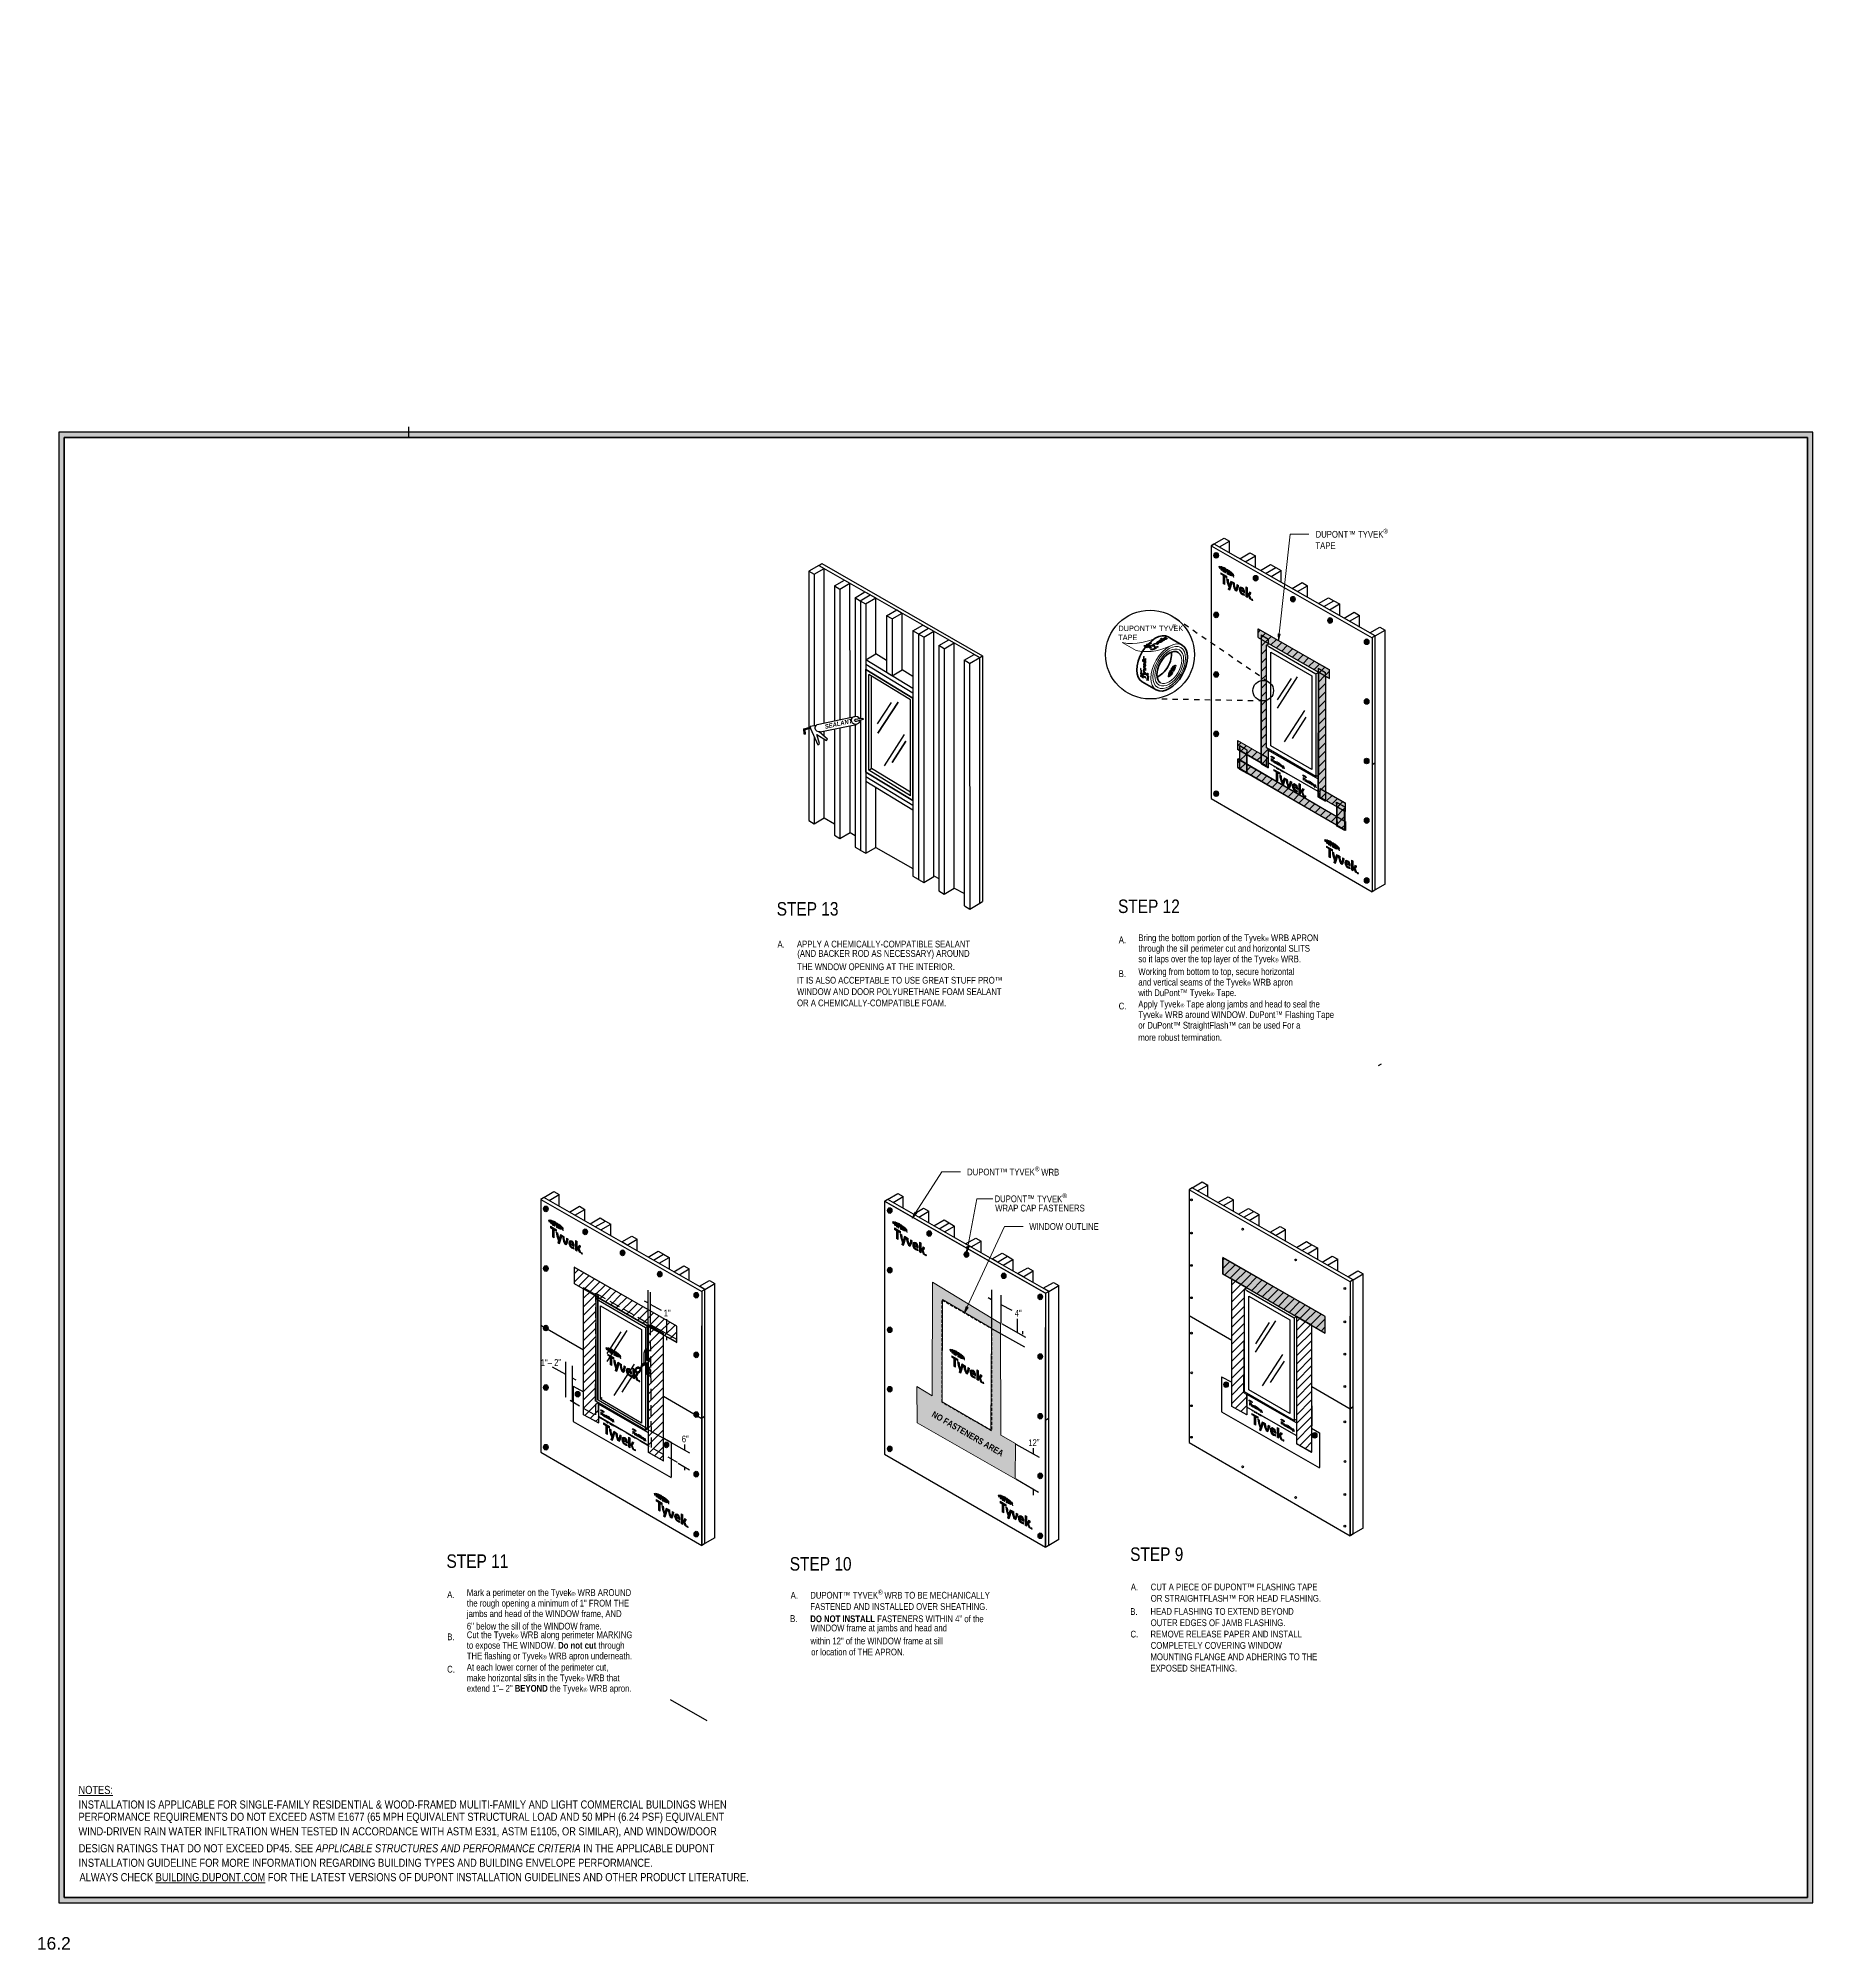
# Model space of a CAD drawing. Extents: x -1140 to 5605, y -816 to 2382.
# Drawn here: x 2322 to 5286, y -812 to 2382 of the extents above; entities that cross this region are included whole.
import ezdxf

# ---------------------------------------------------------------- set-up
doc = ezdxf.new("R2010")
doc.units = 0
doc.header["$MEASUREMENT"] = 0
for name, pattern in [('AI-Linetype-28', [86.381111, 43.190556, -8.638111, 8.638111, -8.638111, 8.638111, -8.638111]), ('AI-Linetype-29', [86.381111, 43.190556, -8.638111, 8.638111, -8.638111, 8.638111, -8.638111]), ('AI-Linetype-30', [86.381111, 43.190556, -8.638111, 8.638111, -8.638111, 8.638111, -8.638111]), ('AI-Linetype-31', [86.381111, 43.190556, -8.638111, 8.638111, -8.638111, 8.638111, -8.638111]), ('AI-Linetype-32', [86.381111, 43.190556, -8.638111, 8.638111, -8.638111, 8.638111, -8.638111]), ('AI-Linetype-33', [86.381111, 43.190556, -8.638111, 8.638111, -8.638111, 8.638111, -8.638111]), ('AI-Linetype-34', [86.381111, 43.190556, -8.638111, 8.638111, -8.638111, 8.638111, -8.638111]), ('AI-Linetype-35', [86.381111, 43.190556, -8.638111, 8.638111, -8.638111, 8.638111, -8.638111]), ('AI-Linetype-36', [86.381111, 43.190556, -8.638111, 8.638111, -8.638111, 8.638111, -8.638111]), ('AI-Linetype-37', [86.381111, 43.190556, -8.638111, 8.638111, -8.638111, 8.638111, -8.638111]), ('AI-Linetype-38', [86.381111, 43.190556, -8.638111, 8.638111, -8.638111, 8.638111, -8.638111]), ('AI-Linetype-39', [86.381111, 43.190556, -8.638111, 8.638111, -8.638111, 8.638111, -8.638111]), ('AI-Linetype-40', [86.381111, 43.190556, -8.638111, 8.638111, -8.638111, 8.638111, -8.638111]), ('AI-Linetype-41', [86.381111, 43.190556, -8.638111, 8.638111, -8.638111, 8.638111, -8.638111]), ('AI-Linetype-42', [86.381111, 43.190556, -8.638111, 8.638111, -8.638111, 8.638111, -8.638111]), ('AI-Linetype-43', [86.381111, 43.190556, -8.638111, 8.638111, -8.638111, 8.638111, -8.638111]), ('AI-Linetype-44', [86.381111, 43.190556, -8.638111, 8.638111, -8.638111, 8.638111, -8.638111]), ('AI-Linetype-45', [86.381111, 43.190556, -8.638111, 8.638111, -8.638111, 8.638111, -8.638111]), ('AI-Linetype-46', [86.381111, 43.190556, -8.638111, 8.638111, -8.638111, 8.638111, -8.638111]), ('AI-Linetype-47', [86.381111, 43.190556, -8.638111, 8.638111, -8.638111, 8.638111, -8.638111]), ('AI-Linetype-78', [27.008151, 18.005434, -9.002717]), ('AI-Linetype-79', [27.008151, 18.005434, -9.002717]), ('AI-Linetype-80', [27, 18, -9]), ('AI-Linetype-81', [13.504076, 9.002717, -4.501359]), ('AI-Linetype-82', [13.504076, 9.002717, -4.501359]), ('AI-Linetype-83', [7.8125, 5.208333, -2.604167]), ('AI-Linetype-84', [13.504076, 9.002717, -4.501359]), ('AI-Linetype-85', [13.504076, 9.002717, -4.501359]), ('AI-Linetype-86', [27, 18, -9]), ('AI-Linetype-87', [27, 18, -9]), ('AI-Linetype-88', [13.504076, 9.002717, -4.501359]), ('AI-Linetype-89', [13.504076, 9.002717, -4.501359]), ('AI-Linetype-90', [27, 18, -9]), ('AI-Linetype-91', [27.008151, 18.005434, -9.002717]), ('AI-Linetype-92', [27.008151, 18.005434, -9.002717]), ('AI-Linetype-93', [18, 9, -9]), ('AI-Linetype-94', [18, 9, -9]), ('AI-Linetype-95', [27, 18, -9]), ('AI-Linetype-96', [27.008151, 18.005434, -9.002717]), ('AI-Linetype-97', [27.008151, 18.005434, -9.002717]), ('AI-Linetype-98', [27.008151, 18.005434, -9.002717])]:
    doc.linetypes.add(name, pattern=pattern)
for name, color, linetype, lineweight in [('.ATI-HATCH', 7, 'Continuous', 0), ('.ATI-TEXT', 7, 'Continuous', 0), ('0_0', 7, 'Continuous', 0), ('G-ANNO-TTLB', 7, 'Continuous', 0), ('Layer 12', 7, 'Continuous', 0), ('LOGOS', 7, 'Continuous', 0), ('TYVEK', 7, 'Continuous', 0), ('wall scratch', 7, 'Continuous', 0), ('X-REF - TRACED', 7, 'Continuous', 0)]:
    doc.layers.add(name, color=color, linetype=linetype, lineweight=lineweight)
pattern_1 = [(45, (0, 0), (-7.071067, 7.07107), [])]

# ---------------------------------------------------------------- blocks, each defined once
blk = doc.blocks.new('Block_16')
at = {"layer": '.ATI-HATCH', "true_color": 0x000000, "transparency": 33554687}
h = blk.add_hatch(color=18, dxfattribs=at)
h.dxf.hatch_style = 2
edge = h.paths.add_edge_path()
edge.add_spline(control_points=[(4344.6, 98.5), (4344.6, 98.5), (4344.6, 102.6), (4344.6, 102.6), (4344.6, 102.6), (4346.8, 101.3), (4346.8, 101.3), (4346.8, 101.3), (4346.8, 100.6), (4346.8, 100.6), (4346.8, 100.6), (4345.3, 101.5), (4345.3, 101.5), (4345.3, 101.5), (4345.3, 100.3), (4345.3, 100.3), (4345.3, 100.3), (4346.5, 99.6), (4346.5, 99.6), (4346.5, 99.6), (4346.5, 98.9), (4346.5, 98.9), (4346.5, 98.9), (4345.3, 99.6), (4345.3, 99.6), (4345.3, 99.6), (4345.3, 98), (4345.3, 98), (4345.3, 98), (4344.6, 98.5), (4344.6, 98.5)], knot_values=[0, 0, 0, 0, 1, 1, 1, 2, 2, 2, 3, 3, 3, 4, 4, 4, 5, 5, 5, 6, 6, 6, 7, 7, 7, 8, 8, 8, 9, 9, 9, 10, 10, 10, 10], degree=3, periodic=0)
h = blk.add_hatch(color=18, dxfattribs=at)
h.dxf.hatch_style = 2
edge = h.paths.add_edge_path()
edge.add_spline(control_points=[(4348, 97.6), (4348, 97.3), (4348, 97.1), (4348.2, 97), (4348.3, 96.9), (4348.3, 96.9), (4348.4, 96.9), (4348.4, 96.9), (4348.4, 96.2), (4348.4, 96.2), (4348.3, 96.3), (4348.2, 96.3), (4348.1, 96.4), (4347.5, 96.7), (4347.2, 97.3), (4347.2, 98), (4347.2, 98), (4347.2, 101.2), (4347.2, 101.2), (4347.2, 101.2), (4347.9, 100.8), (4347.9, 100.8), (4347.9, 100.8), (4348, 97.6), (4348, 97.6)], knot_values=[0, 0, 0, 0, 1, 1, 1, 2, 2, 2, 3, 3, 3, 4, 4, 4, 5, 5, 5, 6, 6, 6, 7, 7, 7, 8, 8, 8, 8], degree=3, periodic=0)
h = blk.add_hatch(color=18, dxfattribs=at)
h.dxf.hatch_style = 2
edge = h.paths.add_edge_path()
edge.add_spline(control_points=[(4349.3, 97.6), (4349.3, 97.6), (4350.2, 97), (4350.2, 97), (4350.2, 97), (4350.2, 97.1), (4350.2, 97.1), (4350.2, 97.4), (4350.1, 97.7), (4349.8, 97.9), (4349.5, 98.1), (4349.3, 97.9), (4349.3, 97.6)], knot_values=[0, 0, 0, 0, 1, 1, 1, 2, 2, 2, 3, 3, 3, 4, 4, 4, 4], degree=3, periodic=0)
edge = h.paths.add_edge_path()
edge.add_spline(control_points=[(4350.8, 95), (4350.6, 95), (4350.3, 95.1), (4349.9, 95.3), (4349.1, 95.8), (4348.5, 96.7), (4348.5, 97.7), (4348.5, 98.6), (4349, 99), (4349.8, 98.6), (4350.5, 98.2), (4350.9, 97.4), (4350.9, 96.6), (4350.9, 96.4), (4350.9, 96.2), (4350.9, 96.1), (4350.9, 96.1), (4349.3, 97.1), (4349.3, 97.1), (4349.3, 96.6), (4349.6, 96.2), (4350, 96), (4350.2, 95.8), (4350.5, 95.7), (4350.7, 95.7), (4350.7, 95.7), (4350.8, 95), (4350.8, 95)], knot_values=[0, 0, 0, 0, 1, 1, 1, 2, 2, 2, 3, 3, 3, 4, 4, 4, 5, 5, 5, 6, 6, 6, 7, 7, 7, 8, 8, 8, 9, 9, 9, 9], degree=3, periodic=0)
h = blk.add_hatch(color=18, dxfattribs=at)
h.dxf.hatch_style = 2
edge = h.paths.add_edge_path()
edge.add_spline(control_points=[(4352, 95.8), (4351.6, 96.4), (4351.3, 97), (4351.2, 97.7), (4351.2, 97.7), (4352, 97.3), (4352, 97.3), (4352, 96.9), (4352.2, 96.4), (4352.5, 95.9), (4352.7, 96.2), (4352.8, 96.4), (4352.9, 96.7), (4352.9, 96.7), (4353.6, 96.3), (4353.6, 96.3), (4353.4, 95.8), (4353.2, 95.5), (4352.8, 95.2), (4353.2, 94.5), (4353.5, 94), (4353.7, 93.2), (4353.7, 93.2), (4352.9, 93.7), (4352.9, 93.7), (4352.8, 94.1), (4352.5, 94.7), (4352.3, 95.1), (4352.1, 94.9), (4351.9, 94.7), (4351.9, 94.3), (4351.9, 94.3), (4351.2, 94.7), (4351.2, 94.7), (4351.3, 95.2), (4351.6, 95.5), (4352, 95.8)], knot_values=[0, 0, 0, 0, 1, 1, 1, 2, 2, 2, 3, 3, 3, 4, 4, 4, 5, 5, 5, 6, 6, 6, 7, 7, 7, 8, 8, 8, 9, 9, 9, 10, 10, 10, 11, 11, 11, 12, 12, 12, 12], degree=3, periodic=0)
h = blk.add_hatch(color=18, dxfattribs=at)
h.dxf.hatch_style = 2
edge = h.paths.add_edge_path()
edge.add_spline(control_points=[(4358, 94.9), (4358, 94.9), (4358.7, 94.5), (4358.7, 94.5), (4358.5, 93.2), (4358.2, 91.8), (4357.8, 90.9), (4357.8, 90.9), (4356.9, 91.4), (4356.9, 91.4), (4356.7, 92.2), (4356.5, 93.2), (4356.3, 94.3), (4356.1, 93.5), (4355.9, 92.7), (4355.6, 92.1), (4355.6, 92.1), (4354.8, 92.6), (4354.8, 92.6), (4354.4, 94), (4354, 95.8), (4353.8, 97.3), (4353.8, 97.3), (4354.6, 96.9), (4354.6, 96.9), (4354.7, 95.5), (4355, 94), (4355.2, 93.1), (4355.5, 93.7), (4355.8, 94.9), (4355.9, 96.1), (4355.9, 96.1), (4356.6, 95.7), (4356.6, 95.7), (4356.8, 94.3), (4357.1, 92.8), (4357.3, 91.9), (4357.5, 92.5), (4357.8, 93.8), (4358, 94.9)], knot_values=[0, 0, 0, 0, 1, 1, 1, 2, 2, 2, 3, 3, 3, 4, 4, 4, 5, 5, 5, 6, 6, 6, 7, 7, 7, 8, 8, 8, 9, 9, 9, 10, 10, 10, 11, 11, 11, 12, 12, 12, 13, 13, 13, 13], degree=3, periodic=0)
h = blk.add_hatch(color=18, dxfattribs=at)
h.dxf.hatch_style = 2
edge = h.paths.add_edge_path()
edge.add_spline(control_points=[(4360.1, 92.6), (4360.3, 92.5), (4360.5, 92.4), (4360.6, 92.3), (4360.6, 92.3), (4360.5, 91.7), (4360.5, 91.7), (4360.4, 91.8), (4360.3, 91.9), (4360.2, 91.9), (4360, 92), (4359.8, 92.1), (4359.7, 92.1), (4359.7, 92.1), (4359.7, 89.8), (4359.7, 89.8), (4359.7, 89.8), (4359, 90.2), (4359, 90.2), (4359, 90.2), (4359, 93), (4359, 93), (4359.3, 93), (4359.7, 92.9), (4360.1, 92.6)], knot_values=[0, 0, 0, 0, 1, 1, 1, 2, 2, 2, 3, 3, 3, 4, 4, 4, 5, 5, 5, 6, 6, 6, 7, 7, 7, 8, 8, 8, 8], degree=3, periodic=0)
h = blk.add_hatch(color=18, dxfattribs=at)
h.dxf.hatch_style = 2
edge = h.paths.add_edge_path()
edge.add_spline(control_points=[(4362.3, 88.9), (4362.3, 88.9), (4362.3, 89.5), (4362.3, 89.5), (4362.1, 89.6), (4362, 89.7), (4361.9, 89.8), (4361.7, 89.9), (4361.5, 89.9), (4361.5, 89.7), (4361.5, 89.4), (4361.6, 89.2), (4361.9, 89), (4362.1, 88.9), (4362.2, 88.9), (4362.3, 88.9)], knot_values=[0, 0, 0, 0, 1, 1, 1, 2, 2, 2, 3, 3, 3, 4, 4, 4, 5, 5, 5, 5], degree=3, periodic=0)
edge = h.paths.add_edge_path()
edge.add_spline(control_points=[(4361.8, 88.5), (4361.1, 88.9), (4360.8, 89.5), (4360.8, 90), (4360.8, 90.6), (4361.2, 90.7), (4361.8, 90.4), (4361.9, 90.3), (4362.1, 90.2), (4362.3, 90.1), (4362.3, 90.1), (4362.3, 90.2), (4362.3, 90.2), (4362.3, 90.6), (4362.1, 90.8), (4361.7, 91), (4361.5, 91.2), (4361.3, 91.3), (4361.1, 91.3), (4361.1, 91.3), (4360.9, 92), (4360.9, 92), (4361.1, 92), (4361.5, 91.8), (4361.8, 91.7), (4362.6, 91.2), (4362.9, 90.5), (4362.9, 89.7), (4362.9, 89.7), (4363, 88.1), (4363, 88.1), (4362.7, 88.1), (4362.3, 88.2), (4361.8, 88.5)], knot_values=[0, 0, 0, 0, 1, 1, 1, 2, 2, 2, 3, 3, 3, 4, 4, 4, 5, 5, 5, 6, 6, 6, 7, 7, 7, 8, 8, 8, 9, 9, 9, 10, 10, 10, 11, 11, 11, 11], degree=3, periodic=0)
h = blk.add_hatch(color=18, dxfattribs=at)
h.dxf.hatch_style = 2
edge = h.paths.add_edge_path()
edge.add_spline(control_points=[(4364.6, 87.6), (4365, 87.3), (4365.3, 87.5), (4365.3, 88.1), (4365.3, 88.7), (4365.1, 89.1), (4364.6, 89.4), (4364.5, 89.5), (4364.4, 89.5), (4364.3, 89.5), (4364.3, 89.5), (4364.3, 87.8), (4364.3, 87.8), (4364.4, 87.7), (4364.4, 87.7), (4364.6, 87.6)], knot_values=[0, 0, 0, 0, 1, 1, 1, 2, 2, 2, 3, 3, 3, 4, 4, 4, 5, 5, 5, 5], degree=3, periodic=0)
edge = h.paths.add_edge_path()
edge.add_spline(control_points=[(4364.7, 86.9), (4364.5, 87), (4364.4, 87), (4364.3, 87.2), (4364.3, 87.2), (4364.3, 86.1), (4364.3, 86.1), (4364.3, 86.1), (4363.6, 86.5), (4363.6, 86.5), (4363.6, 86.5), (4363.6, 90.4), (4363.6, 90.4), (4363.9, 90.4), (4364.3, 90.3), (4364.6, 90), (4365.5, 89.6), (4366, 88.7), (4366, 87.7), (4366, 86.8), (4365.5, 86.4), (4364.7, 86.9)], knot_values=[0, 0, 0, 0, 1, 1, 1, 2, 2, 2, 3, 3, 3, 4, 4, 4, 5, 5, 5, 6, 6, 6, 7, 7, 7, 7], degree=3, periodic=0)
h = blk.add_hatch(color=18, dxfattribs=at)
h.dxf.hatch_style = 2
edge = h.paths.add_edge_path()
edge.add_spline(control_points=[(4366.5, 86.2), (4366.5, 86.2), (4366.5, 86.1), (4366.6, 86), (4366.6, 86.1), (4366.6, 86.1), (4366.6, 86.2), (4366.6, 86.2), (4366.7, 86.1), (4366.7, 86.1), (4366.7, 86.1), (4366.7, 85.8), (4366.7, 85.8), (4366.7, 85.8), (4366.7, 85.8), (4366.7, 85.8), (4366.7, 85.8), (4366.7, 86), (4366.7, 86), (4366.7, 86), (4366.7, 86), (4366.7, 86), (4366.6, 86), (4366.6, 86), (4366.6, 85.9), (4366.6, 85.9), (4366.5, 86), (4366.5, 86), (4366.5, 86), (4366.5, 86.1), (4366.5, 86.1), (4366.5, 86.1), (4366.5, 86.1), (4366.5, 86.1), (4366.5, 86.1), (4366.5, 85.9), (4366.5, 85.9), (4366.5, 85.9), (4366.4, 86), (4366.4, 86), (4366.4, 86), (4366.4, 86.3), (4366.4, 86.3), (4366.4, 86.3), (4366.5, 86.2), (4366.5, 86.2)], knot_values=[0, 0, 0, 0, 1, 1, 1, 2, 2, 2, 3, 3, 3, 4, 4, 4, 5, 5, 5, 6, 6, 6, 7, 7, 7, 8, 8, 8, 9, 9, 9, 10, 10, 10, 11, 11, 11, 12, 12, 12, 13, 13, 13, 14, 14, 14, 15, 15, 15, 15], degree=3, periodic=0)
edge = h.paths.add_edge_path()
edge.add_spline(control_points=[(4366.2, 86.3), (4366.2, 86.3), (4366.2, 86.4), (4366.2, 86.4), (4366.2, 86.4), (4366.2, 86.4), (4366.2, 86.4), (4366.2, 86.4), (4366.4, 86.3), (4366.4, 86.3), (4366.4, 86.3), (4366.4, 86.2), (4366.4, 86.2), (4366.4, 86.2), (4366.3, 86.3), (4366.3, 86.3), (4366.3, 86.3), (4366.3, 86), (4366.3, 86), (4366.3, 86), (4366.2, 86.1), (4366.2, 86.1), (4366.2, 86.1), (4366.2, 86.3), (4366.2, 86.3)], knot_values=[0, 0, 0, 0, 1, 1, 1, 2, 2, 2, 3, 3, 3, 4, 4, 4, 5, 5, 5, 6, 6, 6, 7, 7, 7, 8, 8, 8, 8], degree=3, periodic=0)
at = {"layer": '.ATI-HATCH'}
for points, knots in [([(4344.6, 98.5), (4344.6, 98.5), (4344.6, 102.6), (4344.6, 102.6), (4344.6, 102.6), (4346.8, 101.3), (4346.8, 101.3), (4346.8, 101.3), (4346.8, 100.6), (4346.8, 100.6), (4346.8, 100.6), (4345.3, 101.5), (4345.3, 101.5), (4345.3, 101.5), (4345.3, 100.3), (4345.3, 100.3), (4345.3, 100.3), (4346.5, 99.6), (4346.5, 99.6), (4346.5, 99.6), (4346.5, 98.9), (4346.5, 98.9), (4346.5, 98.9), (4345.3, 99.6), (4345.3, 99.6), (4345.3, 99.6), (4345.3, 98), (4345.3, 98), (4345.3, 98), (4344.6, 98.5), (4344.6, 98.5)], [0, 0, 0, 0, 1, 1, 1, 2, 2, 2, 3, 3, 3, 4, 4, 4, 5, 5, 5, 6, 6, 6, 7, 7, 7, 8, 8, 8, 9, 9, 9, 10, 10, 10, 10]), ([(4348, 97.6), (4348, 97.3), (4348, 97.1), (4348.2, 97), (4348.3, 96.9), (4348.3, 96.9), (4348.4, 96.9), (4348.4, 96.9), (4348.4, 96.2), (4348.4, 96.2), (4348.3, 96.3), (4348.2, 96.3), (4348.1, 96.4), (4347.5, 96.7), (4347.2, 97.3), (4347.2, 98), (4347.2, 98), (4347.2, 101.2), (4347.2, 101.2), (4347.2, 101.2), (4347.9, 100.8), (4347.9, 100.8), (4347.9, 100.8), (4348, 97.6), (4348, 97.6)], [0, 0, 0, 0, 1, 1, 1, 2, 2, 2, 3, 3, 3, 4, 4, 4, 5, 5, 5, 6, 6, 6, 7, 7, 7, 8, 8, 8, 8]), ([(4350.8, 95), (4350.6, 95), (4350.3, 95.1), (4349.9, 95.3), (4349.1, 95.8), (4348.5, 96.7), (4348.5, 97.7), (4348.5, 98.6), (4349, 99), (4349.8, 98.6), (4350.5, 98.2), (4350.9, 97.4), (4350.9, 96.6), (4350.9, 96.4), (4350.9, 96.2), (4350.9, 96.1), (4350.9, 96.1), (4349.3, 97.1), (4349.3, 97.1), (4349.3, 96.6), (4349.6, 96.2), (4350, 96), (4350.2, 95.8), (4350.5, 95.7), (4350.7, 95.7), (4350.7, 95.7), (4350.8, 95), (4350.8, 95)], [0, 0, 0, 0, 1, 1, 1, 2, 2, 2, 3, 3, 3, 4, 4, 4, 5, 5, 5, 6, 6, 6, 7, 7, 7, 8, 8, 8, 9, 9, 9, 9]), ([(4349.3, 97.6), (4349.3, 97.6), (4350.2, 97), (4350.2, 97), (4350.2, 97), (4350.2, 97.1), (4350.2, 97.1), (4350.2, 97.4), (4350.1, 97.7), (4349.8, 97.9), (4349.5, 98.1), (4349.3, 97.9), (4349.3, 97.6)], [0, 0, 0, 0, 1, 1, 1, 2, 2, 2, 3, 3, 3, 4, 4, 4, 4]), ([(4352, 95.8), (4351.6, 96.4), (4351.3, 97), (4351.2, 97.7), (4351.2, 97.7), (4352, 97.3), (4352, 97.3), (4352, 96.9), (4352.2, 96.4), (4352.5, 95.9), (4352.7, 96.2), (4352.8, 96.4), (4352.9, 96.7), (4352.9, 96.7), (4353.6, 96.3), (4353.6, 96.3), (4353.4, 95.8), (4353.2, 95.5), (4352.8, 95.2), (4353.2, 94.5), (4353.5, 94), (4353.7, 93.2), (4353.7, 93.2), (4352.9, 93.7), (4352.9, 93.7), (4352.8, 94.1), (4352.5, 94.7), (4352.3, 95.1), (4352.1, 94.9), (4351.9, 94.7), (4351.9, 94.3), (4351.9, 94.3), (4351.2, 94.7), (4351.2, 94.7), (4351.3, 95.2), (4351.6, 95.5), (4352, 95.8)], [0, 0, 0, 0, 1, 1, 1, 2, 2, 2, 3, 3, 3, 4, 4, 4, 5, 5, 5, 6, 6, 6, 7, 7, 7, 8, 8, 8, 9, 9, 9, 10, 10, 10, 11, 11, 11, 12, 12, 12, 12]), ([(4358, 94.9), (4358, 94.9), (4358.7, 94.5), (4358.7, 94.5), (4358.5, 93.2), (4358.2, 91.8), (4357.8, 90.9), (4357.8, 90.9), (4356.9, 91.4), (4356.9, 91.4), (4356.7, 92.2), (4356.5, 93.2), (4356.3, 94.3), (4356.1, 93.5), (4355.9, 92.7), (4355.6, 92.1), (4355.6, 92.1), (4354.8, 92.6), (4354.8, 92.6), (4354.4, 94), (4354, 95.8), (4353.8, 97.3), (4353.8, 97.3), (4354.6, 96.9), (4354.6, 96.9), (4354.7, 95.5), (4355, 94), (4355.2, 93.1), (4355.5, 93.7), (4355.8, 94.9), (4355.9, 96.1), (4355.9, 96.1), (4356.6, 95.7), (4356.6, 95.7), (4356.8, 94.3), (4357.1, 92.8), (4357.3, 91.9), (4357.5, 92.5), (4357.8, 93.8), (4358, 94.9)], [0, 0, 0, 0, 1, 1, 1, 2, 2, 2, 3, 3, 3, 4, 4, 4, 5, 5, 5, 6, 6, 6, 7, 7, 7, 8, 8, 8, 9, 9, 9, 10, 10, 10, 11, 11, 11, 12, 12, 12, 13, 13, 13, 13]), ([(4360.1, 92.6), (4360.3, 92.5), (4360.5, 92.4), (4360.6, 92.3), (4360.6, 92.3), (4360.5, 91.7), (4360.5, 91.7), (4360.4, 91.8), (4360.3, 91.9), (4360.2, 91.9), (4360, 92), (4359.8, 92.1), (4359.7, 92.1), (4359.7, 92.1), (4359.7, 89.8), (4359.7, 89.8), (4359.7, 89.8), (4359, 90.2), (4359, 90.2), (4359, 90.2), (4359, 93), (4359, 93), (4359.3, 93), (4359.7, 92.9), (4360.1, 92.6)], [0, 0, 0, 0, 1, 1, 1, 2, 2, 2, 3, 3, 3, 4, 4, 4, 5, 5, 5, 6, 6, 6, 7, 7, 7, 8, 8, 8, 8]), ([(4361.8, 88.5), (4361.1, 88.9), (4360.8, 89.5), (4360.8, 90), (4360.8, 90.6), (4361.2, 90.7), (4361.8, 90.4), (4361.9, 90.3), (4362.1, 90.2), (4362.3, 90.1), (4362.3, 90.1), (4362.3, 90.2), (4362.3, 90.2), (4362.3, 90.6), (4362.1, 90.8), (4361.7, 91), (4361.5, 91.2), (4361.3, 91.3), (4361.1, 91.3), (4361.1, 91.3), (4360.9, 92), (4360.9, 92), (4361.1, 92), (4361.5, 91.8), (4361.8, 91.7), (4362.6, 91.2), (4362.9, 90.5), (4362.9, 89.7), (4362.9, 89.7), (4363, 88.1), (4363, 88.1), (4362.7, 88.1), (4362.3, 88.2), (4361.8, 88.5)], [0, 0, 0, 0, 1, 1, 1, 2, 2, 2, 3, 3, 3, 4, 4, 4, 5, 5, 5, 6, 6, 6, 7, 7, 7, 8, 8, 8, 9, 9, 9, 10, 10, 10, 11, 11, 11, 11]), ([(4362.3, 88.9), (4362.3, 88.9), (4362.3, 89.5), (4362.3, 89.5), (4362.1, 89.6), (4362, 89.7), (4361.9, 89.8), (4361.7, 89.9), (4361.5, 89.9), (4361.5, 89.7), (4361.5, 89.4), (4361.6, 89.2), (4361.9, 89), (4362.1, 88.9), (4362.2, 88.9), (4362.3, 88.9)], [0, 0, 0, 0, 1, 1, 1, 2, 2, 2, 3, 3, 3, 4, 4, 4, 5, 5, 5, 5]), ([(4364.7, 86.9), (4364.5, 87), (4364.4, 87), (4364.3, 87.2), (4364.3, 87.2), (4364.3, 86.1), (4364.3, 86.1), (4364.3, 86.1), (4363.6, 86.5), (4363.6, 86.5), (4363.6, 86.5), (4363.6, 90.4), (4363.6, 90.4), (4363.9, 90.4), (4364.3, 90.3), (4364.6, 90), (4365.5, 89.6), (4366, 88.7), (4366, 87.7), (4366, 86.8), (4365.5, 86.4), (4364.7, 86.9)], [0, 0, 0, 0, 1, 1, 1, 2, 2, 2, 3, 3, 3, 4, 4, 4, 5, 5, 5, 6, 6, 6, 7, 7, 7, 7]), ([(4364.6, 87.6), (4365, 87.3), (4365.3, 87.5), (4365.3, 88.1), (4365.3, 88.7), (4365.1, 89.1), (4364.6, 89.4), (4364.5, 89.5), (4364.4, 89.5), (4364.3, 89.5), (4364.3, 89.5), (4364.3, 87.8), (4364.3, 87.8), (4364.4, 87.7), (4364.4, 87.7), (4364.6, 87.6)], [0, 0, 0, 0, 1, 1, 1, 2, 2, 2, 3, 3, 3, 4, 4, 4, 5, 5, 5, 5]), ([(4366.2, 86.3), (4366.2, 86.3), (4366.2, 86.4), (4366.2, 86.4), (4366.2, 86.4), (4366.2, 86.4), (4366.2, 86.4), (4366.2, 86.4), (4366.4, 86.3), (4366.4, 86.3), (4366.4, 86.3), (4366.4, 86.2), (4366.4, 86.2), (4366.4, 86.2), (4366.3, 86.3), (4366.3, 86.3), (4366.3, 86.3), (4366.3, 86), (4366.3, 86), (4366.3, 86), (4366.2, 86.1), (4366.2, 86.1), (4366.2, 86.1), (4366.2, 86.3), (4366.2, 86.3)], [0, 0, 0, 0, 1, 1, 1, 2, 2, 2, 3, 3, 3, 4, 4, 4, 5, 5, 5, 6, 6, 6, 7, 7, 7, 8, 8, 8, 8]), ([(4366.5, 86.2), (4366.5, 86.2), (4366.5, 86.1), (4366.6, 86), (4366.6, 86.1), (4366.6, 86.1), (4366.6, 86.2), (4366.6, 86.2), (4366.7, 86.1), (4366.7, 86.1), (4366.7, 86.1), (4366.7, 85.8), (4366.7, 85.8), (4366.7, 85.8), (4366.7, 85.8), (4366.7, 85.8), (4366.7, 85.8), (4366.7, 86), (4366.7, 86), (4366.7, 86), (4366.7, 86), (4366.7, 86), (4366.6, 86), (4366.6, 86), (4366.6, 85.9), (4366.6, 85.9), (4366.5, 86), (4366.5, 86), (4366.5, 86), (4366.5, 86.1), (4366.5, 86.1), (4366.5, 86.1), (4366.5, 86.1), (4366.5, 86.1), (4366.5, 86.1), (4366.5, 85.9), (4366.5, 85.9), (4366.5, 85.9), (4366.4, 86), (4366.4, 86), (4366.4, 86), (4366.4, 86.3), (4366.4, 86.3), (4366.4, 86.3), (4366.5, 86.2), (4366.5, 86.2)], [0, 0, 0, 0, 1, 1, 1, 2, 2, 2, 3, 3, 3, 4, 4, 4, 5, 5, 5, 6, 6, 6, 7, 7, 7, 8, 8, 8, 9, 9, 9, 10, 10, 10, 11, 11, 11, 12, 12, 12, 13, 13, 13, 14, 14, 14, 15, 15, 15, 15])]:
    blk.add_open_spline(points, degree=3, knots=knots, dxfattribs=at)
blk = doc.blocks.new('Block_17')
at = {"layer": '.ATI-HATCH', "true_color": 0x000000, "transparency": 33554687}
h = blk.add_hatch(color=18, dxfattribs=at)
h.dxf.hatch_style = 2
edge = h.paths.add_edge_path()
edge.add_spline(control_points=[(4343.7, 106.3), (4343.7, 106.1), (4343.8, 105.8), (4344.1, 105.5), (4344.1, 105.5), (4344.1, 106.5), (4344.1, 106.5), (4343.8, 106.6), (4343.7, 106.5), (4343.7, 106.3)], knot_values=[0, 0, 0, 0, 1, 1, 1, 2, 2, 2, 3, 3, 3, 3], degree=3, periodic=0)
h = blk.add_hatch(color=18, dxfattribs=at)
h.dxf.hatch_style = 2
edge = h.paths.add_edge_path()
edge.add_spline(control_points=[(4344.9, 105.1), (4344.9, 105), (4344.9, 105), (4344.9, 105.1), (4344.8, 105.1), (4344.8, 105.1), (4344.7, 105.2), (4344.7, 105.2), (4344.7, 106.2), (4344.7, 106.2), (4344.8, 106.2), (4344.8, 106.1), (4344.9, 106.1), (4344.9, 106.1), (4344.9, 106), (4344.9, 106), (4344.9, 106), (4344.9, 105.1), (4344.9, 105.1)], knot_values=[0, 0, 0, 0, 1, 1, 1, 2, 2, 2, 3, 3, 3, 4, 4, 4, 5, 5, 5, 6, 6, 6, 6], degree=3, periodic=0)
edge = h.paths.add_edge_path()
edge.add_spline(control_points=[(4344.9, 106.4), (4344.8, 106.4), (4344.7, 106.4), (4344.5, 106.5), (4344.5, 106.5), (4344.5, 105.1), (4344.5, 105.1), (4344.7, 104.9), (4344.8, 104.8), (4344.9, 104.8), (4345.1, 104.7), (4345.2, 104.8), (4345.2, 105), (4345.2, 105), (4345.2, 105.9), (4345.2, 105.9), (4345.2, 106.1), (4345.1, 106.3), (4344.9, 106.4)], knot_values=[0, 0, 0, 0, 1, 1, 1, 2, 2, 2, 3, 3, 3, 4, 4, 4, 5, 5, 5, 6, 6, 6, 6], degree=3, periodic=0)
h = blk.add_hatch(color=18, dxfattribs=at)
h.dxf.hatch_style = 2
edge = h.paths.add_edge_path()
edge.add_spline(control_points=[(4345.8, 104.5), (4345.8, 104.4), (4345.8, 104.4), (4345.7, 104.4), (4345.6, 104.5), (4345.6, 104.5), (4345.6, 104.6), (4345.6, 104.6), (4345.6, 106.1), (4345.6, 106.1), (4345.5, 106.2), (4345.4, 106.2), (4345.3, 106.2), (4345.3, 106.2), (4345.3, 104.7), (4345.3, 104.7), (4345.3, 104.5), (4345.4, 104.3), (4345.7, 104.1), (4345.9, 104), (4346, 104), (4346, 104.3), (4346, 104.3), (4346, 105.9), (4346, 105.9), (4346, 105.9), (4345.8, 106), (4345.8, 106), (4345.8, 106), (4345.8, 104.5), (4345.8, 104.5)], knot_values=[0, 0, 0, 0, 1, 1, 1, 2, 2, 2, 3, 3, 3, 4, 4, 4, 5, 5, 5, 6, 6, 6, 7, 7, 7, 8, 8, 8, 9, 9, 9, 10, 10, 10, 10], degree=3, periodic=0)
h = blk.add_hatch(color=18, dxfattribs=at)
h.dxf.hatch_style = 2
edge = h.paths.add_edge_path()
edge.add_spline(control_points=[(4346.7, 104.6), (4346.7, 104.5), (4346.7, 104.5), (4346.6, 104.6), (4346.6, 104.6), (4346.5, 104.6), (4346.5, 104.6), (4346.5, 104.6), (4346.5, 105.4), (4346.5, 105.4), (4346.5, 105.4), (4346.5, 105.4), (4346.6, 105.4), (4346.7, 105.3), (4346.7, 105.2), (4346.7, 105.1), (4346.7, 105.1), (4346.7, 104.6), (4346.7, 104.6)], knot_values=[0, 0, 0, 0, 1, 1, 1, 2, 2, 2, 3, 3, 3, 4, 4, 4, 5, 5, 5, 6, 6, 6, 6], degree=3, periodic=0)
edge = h.paths.add_edge_path()
edge.add_spline(control_points=[(4346.6, 105.6), (4346.5, 105.7), (4346.4, 105.7), (4346.2, 105.8), (4346.2, 105.8), (4346.2, 103.8), (4346.2, 103.8), (4346.3, 103.8), (4346.4, 103.7), (4346.5, 103.6), (4346.5, 103.6), (4346.5, 104.3), (4346.5, 104.3), (4346.5, 104.3), (4346.6, 104.3), (4346.6, 104.3), (4346.8, 104.1), (4346.9, 104.2), (4346.9, 104.5), (4346.9, 104.5), (4346.9, 105), (4346.9, 105), (4346.9, 105.3), (4346.8, 105.5), (4346.6, 105.6)], knot_values=[0, 0, 0, 0, 1, 1, 1, 2, 2, 2, 3, 3, 3, 4, 4, 4, 5, 5, 5, 6, 6, 6, 7, 7, 7, 8, 8, 8, 8], degree=3, periodic=0)
h = blk.add_hatch(color=18, dxfattribs=at)
h.dxf.hatch_style = 2
edge = h.paths.add_edge_path()
edge.add_spline(control_points=[(4347.6, 103.4), (4347.6, 103.3), (4347.6, 103.3), (4347.5, 103.3), (4347.4, 103.4), (4347.4, 103.5), (4347.4, 103.5), (4347.4, 103.5), (4347.3, 104.8), (4347.3, 104.8), (4347.3, 104.9), (4347.4, 104.9), (4347.5, 104.9), (4347.5, 104.8), (4347.6, 104.7), (4347.6, 104.7), (4347.6, 104.7), (4347.6, 103.4), (4347.6, 103.4)], knot_values=[0, 0, 0, 0, 1, 1, 1, 2, 2, 2, 3, 3, 3, 4, 4, 4, 5, 5, 5, 6, 6, 6, 6], degree=3, periodic=0)
edge = h.paths.add_edge_path()
edge.add_spline(control_points=[(4347.5, 105.1), (4347.2, 105.3), (4347.1, 105.2), (4347.1, 105), (4347.1, 105), (4347.1, 103.7), (4347.1, 103.7), (4347.1, 103.4), (4347.2, 103.2), (4347.5, 103.1), (4347.7, 102.9), (4347.8, 103), (4347.8, 103.3), (4347.8, 103.3), (4347.8, 104.5), (4347.8, 104.5), (4347.8, 104.8), (4347.7, 105), (4347.5, 105.1)], knot_values=[0, 0, 0, 0, 1, 1, 1, 2, 2, 2, 3, 3, 3, 4, 4, 4, 5, 5, 5, 6, 6, 6, 6], degree=3, periodic=0)
h = blk.add_hatch(color=18, dxfattribs=at)
h.dxf.hatch_style = 2
edge = h.paths.add_edge_path()
edge.add_spline(control_points=[(4348.5, 103.4), (4348.5, 103.4), (4348.2, 104.6), (4348.2, 104.6), (4348.2, 104.7), (4348.1, 104.7), (4348, 104.8), (4348, 104.8), (4348, 102.8), (4348, 102.8), (4348, 102.8), (4348.2, 102.7), (4348.2, 102.7), (4348.2, 102.7), (4348.2, 103.9), (4348.2, 103.9), (4348.2, 103.9), (4348.5, 102.6), (4348.5, 102.6), (4348.6, 102.6), (4348.7, 102.6), (4348.7, 102.5), (4348.7, 102.5), (4348.7, 104.2), (4348.7, 104.2), (4348.7, 104.3), (4348.5, 104.4), (4348.5, 104.4), (4348.5, 104.4), (4348.5, 103.4), (4348.5, 103.4)], knot_values=[0, 0, 0, 0, 1, 1, 1, 2, 2, 2, 3, 3, 3, 4, 4, 4, 5, 5, 5, 6, 6, 6, 7, 7, 7, 8, 8, 8, 9, 9, 9, 10, 10, 10, 10], degree=3, periodic=0)
h = blk.add_hatch(color=18, dxfattribs=at)
h.dxf.hatch_style = 2
edge = h.paths.add_edge_path()
edge.add_spline(control_points=[(4348.8, 103.9), (4348.9, 103.8), (4349, 103.8), (4349, 103.7), (4349, 103.7), (4349, 102.4), (4349, 102.4), (4349.1, 102.4), (4349.2, 102.4), (4349.2, 102.4), (4349.2, 102.4), (4349.2, 103.5), (4349.2, 103.5), (4349.3, 103.5), (4349.4, 103.4), (4349.4, 103.4), (4349.4, 103.4), (4349.4, 103.6), (4349.4, 103.6), (4349.2, 103.8), (4349.1, 104), (4348.8, 104.1), (4348.8, 104.1), (4348.8, 103.9), (4348.8, 103.9)], knot_values=[0, 0, 0, 0, 1, 1, 1, 2, 2, 2, 3, 3, 3, 4, 4, 4, 5, 5, 5, 6, 6, 6, 7, 7, 7, 8, 8, 8, 8], degree=3, periodic=0)
h = blk.add_hatch(color=18, dxfattribs=at)
h.dxf.hatch_style = 2
edge = h.paths.add_edge_path()
edge.add_spline(control_points=[(4350.1, 102.6), (4350.1, 102.4), (4350, 102.3), (4349.7, 102.3), (4349.7, 102.3), (4349.7, 103.3), (4349.7, 103.3), (4350, 103), (4350.1, 102.8), (4350.1, 102.6)], knot_values=[0, 0, 0, 0, 1, 1, 1, 2, 2, 2, 3, 3, 3, 3], degree=3, periodic=0)
h = blk.add_hatch(color=18, dxfattribs=at)
h.dxf.hatch_style = 2
edge = h.paths.add_edge_path()
edge.add_spline(control_points=[(4350, 102), (4350, 102), (4350, 102), (4350, 102), (4350, 102), (4350.1, 101.9), (4350.1, 101.9), (4350.1, 101.9), (4350.1, 102), (4350.1, 102), (4350.1, 102), (4350.1, 102), (4350.1, 102), (4350.1, 102), (4350.1, 101.8), (4350.1, 101.8), (4350.1, 101.8), (4350.1, 101.8), (4350.1, 101.8), (4350.1, 101.8), (4350.1, 101.9), (4350.1, 101.9), (4350.1, 101.9), (4350.1, 101.9), (4350.1, 101.9), (4350.1, 101.9), (4350.1, 101.9), (4350.1, 101.9), (4350.1, 101.9), (4350, 102), (4350, 102), (4350, 102), (4350, 101.9), (4350, 101.9), (4350, 101.9), (4350, 101.9), (4350, 101.9), (4350, 101.9), (4350, 102), (4350, 102)], knot_values=[0, 0, 0, 0, 1, 1, 1, 2, 2, 2, 3, 3, 3, 4, 4, 4, 5, 5, 5, 6, 6, 6, 7, 7, 7, 8, 8, 8, 9, 9, 9, 10, 10, 10, 11, 11, 11, 12, 12, 12, 13, 13, 13, 13], degree=3, periodic=0)
edge = h.paths.add_edge_path()
edge.add_spline(control_points=[(4349.9, 102.1), (4349.9, 102.1), (4349.9, 102.1), (4349.9, 102.1), (4349.9, 102.1), (4349.9, 102.1), (4349.9, 102.1), (4349.9, 102.1), (4350, 102), (4350, 102), (4350, 102), (4350, 102), (4350, 102), (4350, 102), (4349.9, 102), (4349.9, 102), (4349.9, 102), (4349.9, 101.9), (4349.9, 101.9), (4349.9, 101.9), (4349.9, 101.9), (4349.9, 101.9), (4349.9, 101.9), (4349.9, 102.1), (4349.9, 102.1)], knot_values=[0, 0, 0, 0, 1, 1, 1, 2, 2, 2, 3, 3, 3, 4, 4, 4, 5, 5, 5, 6, 6, 6, 7, 7, 7, 8, 8, 8, 8], degree=3, periodic=0)
at = {"layer": '.ATI-HATCH'}
for points, knots in [([(4343.7, 106.3), (4343.7, 106.1), (4343.8, 105.8), (4344.1, 105.5), (4344.1, 105.5), (4344.1, 106.5), (4344.1, 106.5), (4343.8, 106.6), (4343.7, 106.5), (4343.7, 106.3)], [0, 0, 0, 0, 1, 1, 1, 2, 2, 2, 3, 3, 3, 3]), ([(4344.9, 106.4), (4344.8, 106.4), (4344.7, 106.4), (4344.5, 106.5), (4344.5, 106.5), (4344.5, 105.1), (4344.5, 105.1), (4344.7, 104.9), (4344.8, 104.8), (4344.9, 104.8), (4345.1, 104.7), (4345.2, 104.8), (4345.2, 105), (4345.2, 105), (4345.2, 105.9), (4345.2, 105.9), (4345.2, 106.1), (4345.1, 106.3), (4344.9, 106.4)], [0, 0, 0, 0, 1, 1, 1, 2, 2, 2, 3, 3, 3, 4, 4, 4, 5, 5, 5, 6, 6, 6, 6]), ([(4344.9, 105.1), (4344.9, 105), (4344.9, 105), (4344.9, 105.1), (4344.8, 105.1), (4344.8, 105.1), (4344.7, 105.2), (4344.7, 105.2), (4344.7, 106.2), (4344.7, 106.2), (4344.8, 106.2), (4344.8, 106.1), (4344.9, 106.1), (4344.9, 106.1), (4344.9, 106), (4344.9, 106), (4344.9, 106), (4344.9, 105.1), (4344.9, 105.1)], [0, 0, 0, 0, 1, 1, 1, 2, 2, 2, 3, 3, 3, 4, 4, 4, 5, 5, 5, 6, 6, 6, 6]), ([(4345.8, 104.5), (4345.8, 104.4), (4345.8, 104.4), (4345.7, 104.4), (4345.6, 104.5), (4345.6, 104.5), (4345.6, 104.6), (4345.6, 104.6), (4345.6, 106.1), (4345.6, 106.1), (4345.5, 106.2), (4345.4, 106.2), (4345.3, 106.2), (4345.3, 106.2), (4345.3, 104.7), (4345.3, 104.7), (4345.3, 104.5), (4345.4, 104.3), (4345.7, 104.1), (4345.9, 104), (4346, 104), (4346, 104.3), (4346, 104.3), (4346, 105.9), (4346, 105.9), (4346, 105.9), (4345.8, 106), (4345.8, 106), (4345.8, 106), (4345.8, 104.5), (4345.8, 104.5)], [0, 0, 0, 0, 1, 1, 1, 2, 2, 2, 3, 3, 3, 4, 4, 4, 5, 5, 5, 6, 6, 6, 7, 7, 7, 8, 8, 8, 9, 9, 9, 10, 10, 10, 10]), ([(4346.6, 105.6), (4346.5, 105.7), (4346.4, 105.7), (4346.2, 105.8), (4346.2, 105.8), (4346.2, 103.8), (4346.2, 103.8), (4346.3, 103.8), (4346.4, 103.7), (4346.5, 103.6), (4346.5, 103.6), (4346.5, 104.3), (4346.5, 104.3), (4346.5, 104.3), (4346.6, 104.3), (4346.6, 104.3), (4346.8, 104.1), (4346.9, 104.2), (4346.9, 104.5), (4346.9, 104.5), (4346.9, 105), (4346.9, 105), (4346.9, 105.3), (4346.8, 105.5), (4346.6, 105.6)], [0, 0, 0, 0, 1, 1, 1, 2, 2, 2, 3, 3, 3, 4, 4, 4, 5, 5, 5, 6, 6, 6, 7, 7, 7, 8, 8, 8, 8]), ([(4346.7, 104.6), (4346.7, 104.5), (4346.7, 104.5), (4346.6, 104.6), (4346.6, 104.6), (4346.5, 104.6), (4346.5, 104.6), (4346.5, 104.6), (4346.5, 105.4), (4346.5, 105.4), (4346.5, 105.4), (4346.5, 105.4), (4346.6, 105.4), (4346.7, 105.3), (4346.7, 105.2), (4346.7, 105.1), (4346.7, 105.1), (4346.7, 104.6), (4346.7, 104.6)], [0, 0, 0, 0, 1, 1, 1, 2, 2, 2, 3, 3, 3, 4, 4, 4, 5, 5, 5, 6, 6, 6, 6]), ([(4347.5, 105.1), (4347.2, 105.3), (4347.1, 105.2), (4347.1, 105), (4347.1, 105), (4347.1, 103.7), (4347.1, 103.7), (4347.1, 103.4), (4347.2, 103.2), (4347.5, 103.1), (4347.7, 102.9), (4347.8, 103), (4347.8, 103.3), (4347.8, 103.3), (4347.8, 104.5), (4347.8, 104.5), (4347.8, 104.8), (4347.7, 105), (4347.5, 105.1)], [0, 0, 0, 0, 1, 1, 1, 2, 2, 2, 3, 3, 3, 4, 4, 4, 5, 5, 5, 6, 6, 6, 6]), ([(4347.6, 103.4), (4347.6, 103.3), (4347.6, 103.3), (4347.5, 103.3), (4347.4, 103.4), (4347.4, 103.5), (4347.4, 103.5), (4347.4, 103.5), (4347.3, 104.8), (4347.3, 104.8), (4347.3, 104.9), (4347.4, 104.9), (4347.5, 104.9), (4347.5, 104.8), (4347.6, 104.7), (4347.6, 104.7), (4347.6, 104.7), (4347.6, 103.4), (4347.6, 103.4)], [0, 0, 0, 0, 1, 1, 1, 2, 2, 2, 3, 3, 3, 4, 4, 4, 5, 5, 5, 6, 6, 6, 6]), ([(4348.5, 103.4), (4348.5, 103.4), (4348.2, 104.6), (4348.2, 104.6), (4348.2, 104.7), (4348.1, 104.7), (4348, 104.8), (4348, 104.8), (4348, 102.8), (4348, 102.8), (4348, 102.8), (4348.2, 102.7), (4348.2, 102.7), (4348.2, 102.7), (4348.2, 103.9), (4348.2, 103.9), (4348.2, 103.9), (4348.5, 102.6), (4348.5, 102.6), (4348.6, 102.6), (4348.7, 102.6), (4348.7, 102.5), (4348.7, 102.5), (4348.7, 104.2), (4348.7, 104.2), (4348.7, 104.3), (4348.5, 104.4), (4348.5, 104.4), (4348.5, 104.4), (4348.5, 103.4), (4348.5, 103.4)], [0, 0, 0, 0, 1, 1, 1, 2, 2, 2, 3, 3, 3, 4, 4, 4, 5, 5, 5, 6, 6, 6, 7, 7, 7, 8, 8, 8, 9, 9, 9, 10, 10, 10, 10]), ([(4348.8, 103.9), (4348.9, 103.8), (4349, 103.8), (4349, 103.7), (4349, 103.7), (4349, 102.4), (4349, 102.4), (4349.1, 102.4), (4349.2, 102.4), (4349.2, 102.4), (4349.2, 102.4), (4349.2, 103.5), (4349.2, 103.5), (4349.3, 103.5), (4349.4, 103.4), (4349.4, 103.4), (4349.4, 103.4), (4349.4, 103.6), (4349.4, 103.6), (4349.2, 103.8), (4349.1, 104), (4348.8, 104.1), (4348.8, 104.1), (4348.8, 103.9), (4348.8, 103.9)], [0, 0, 0, 0, 1, 1, 1, 2, 2, 2, 3, 3, 3, 4, 4, 4, 5, 5, 5, 6, 6, 6, 7, 7, 7, 8, 8, 8, 8]), ([(4350.1, 102.6), (4350.1, 102.4), (4350, 102.3), (4349.7, 102.3), (4349.7, 102.3), (4349.7, 103.3), (4349.7, 103.3), (4350, 103), (4350.1, 102.8), (4350.1, 102.6)], [0, 0, 0, 0, 1, 1, 1, 2, 2, 2, 3, 3, 3, 3]), ([(4349.9, 102.1), (4349.9, 102.1), (4349.9, 102.1), (4349.9, 102.1), (4349.9, 102.1), (4349.9, 102.1), (4349.9, 102.1), (4349.9, 102.1), (4350, 102), (4350, 102), (4350, 102), (4350, 102), (4350, 102), (4350, 102), (4349.9, 102), (4349.9, 102), (4349.9, 102), (4349.9, 101.9), (4349.9, 101.9), (4349.9, 101.9), (4349.9, 101.9), (4349.9, 101.9), (4349.9, 101.9), (4349.9, 102.1), (4349.9, 102.1)], [0, 0, 0, 0, 1, 1, 1, 2, 2, 2, 3, 3, 3, 4, 4, 4, 5, 5, 5, 6, 6, 6, 7, 7, 7, 8, 8, 8, 8]), ([(4350, 102), (4350, 102), (4350, 102), (4350, 102), (4350, 102), (4350.1, 101.9), (4350.1, 101.9), (4350.1, 101.9), (4350.1, 102), (4350.1, 102), (4350.1, 102), (4350.1, 102), (4350.1, 102), (4350.1, 102), (4350.1, 101.8), (4350.1, 101.8), (4350.1, 101.8), (4350.1, 101.8), (4350.1, 101.8), (4350.1, 101.8), (4350.1, 101.9), (4350.1, 101.9), (4350.1, 101.9), (4350.1, 101.9), (4350.1, 101.9), (4350.1, 101.9), (4350.1, 101.9), (4350.1, 101.9), (4350.1, 101.9), (4350, 102), (4350, 102), (4350, 102), (4350, 101.9), (4350, 101.9), (4350, 101.9), (4350, 101.9), (4350, 101.9), (4350, 101.9), (4350, 102), (4350, 102)], [0, 0, 0, 0, 1, 1, 1, 2, 2, 2, 3, 3, 3, 4, 4, 4, 5, 5, 5, 6, 6, 6, 7, 7, 7, 8, 8, 8, 9, 9, 9, 10, 10, 10, 11, 11, 11, 12, 12, 12, 13, 13, 13, 13])]:
    blk.add_open_spline(points, degree=3, knots=knots, dxfattribs=at)
blk = doc.blocks.new('Block_15')
at = {"layer": '.ATI-HATCH'}
for name in ['Block_17', 'Block_16']:
    blk.add_blockref(name, (0, 0), dxfattribs=at)
blk = doc.blocks.new('Block_19')
at = {"layer": '.ATI-HATCH', "true_color": 0x000000, "transparency": 33554687}
h = blk.add_hatch(color=18, dxfattribs=at)
h.dxf.hatch_style = 2
edge = h.paths.add_edge_path()
edge.add_spline(control_points=[(4397.9, 66.7), (4397.9, 66.7), (4397.9, 70.8), (4397.9, 70.8), (4397.9, 70.8), (4400.1, 69.6), (4400.1, 69.6), (4400.1, 69.6), (4400.1, 68.9), (4400.1, 68.9), (4400.1, 68.9), (4398.6, 69.7), (4398.6, 69.7), (4398.6, 69.7), (4398.7, 68.6), (4398.7, 68.6), (4398.7, 68.6), (4399.9, 67.9), (4399.9, 67.9), (4399.9, 67.9), (4399.9, 67.1), (4399.9, 67.1), (4399.9, 67.1), (4398.7, 67.8), (4398.7, 67.8), (4398.7, 67.8), (4398.7, 66.3), (4398.7, 66.3), (4398.7, 66.3), (4397.9, 66.7), (4397.9, 66.7)], knot_values=[0, 0, 0, 0, 1, 1, 1, 2, 2, 2, 3, 3, 3, 4, 4, 4, 5, 5, 5, 6, 6, 6, 7, 7, 7, 8, 8, 8, 9, 9, 9, 10, 10, 10, 10], degree=3, periodic=0)
h = blk.add_hatch(color=18, dxfattribs=at)
h.dxf.hatch_style = 2
edge = h.paths.add_edge_path()
edge.add_spline(control_points=[(4401.3, 65.8), (4401.3, 65.5), (4401.4, 65.3), (4401.6, 65.2), (4401.6, 65.2), (4401.7, 65.1), (4401.7, 65.1), (4401.7, 65.1), (4401.8, 64.5), (4401.8, 64.5), (4401.7, 64.5), (4401.5, 64.6), (4401.4, 64.6), (4400.8, 65), (4400.6, 65.5), (4400.6, 66.2), (4400.6, 66.2), (4400.6, 69.4), (4400.6, 69.4), (4400.6, 69.4), (4401.3, 69), (4401.3, 69), (4401.3, 69), (4401.3, 65.8), (4401.3, 65.8)], knot_values=[0, 0, 0, 0, 1, 1, 1, 2, 2, 2, 3, 3, 3, 4, 4, 4, 5, 5, 5, 6, 6, 6, 7, 7, 7, 8, 8, 8, 8], degree=3, periodic=0)
h = blk.add_hatch(color=18, dxfattribs=at)
h.dxf.hatch_style = 2
edge = h.paths.add_edge_path()
edge.add_spline(control_points=[(4402.6, 65.8), (4402.6, 65.8), (4403.6, 65.2), (4403.6, 65.2), (4403.6, 65.2), (4403.6, 65.3), (4403.6, 65.3), (4403.6, 65.6), (4403.4, 66), (4403.1, 66.1), (4402.8, 66.3), (4402.7, 66.2), (4402.6, 65.8)], knot_values=[0, 0, 0, 0, 1, 1, 1, 2, 2, 2, 3, 3, 3, 4, 4, 4, 4], degree=3, periodic=0)
edge = h.paths.add_edge_path()
edge.add_spline(control_points=[(4404.2, 63.2), (4403.9, 63.2), (4403.6, 63.4), (4403.3, 63.6), (4402.4, 64), (4401.9, 65), (4401.9, 65.9), (4401.9, 66.9), (4402.4, 67.2), (4403.1, 66.8), (4403.8, 66.4), (4404.3, 65.6), (4404.3, 64.8), (4404.3, 64.6), (4404.2, 64.5), (4404.2, 64.4), (4404.2, 64.4), (4402.6, 65.3), (4402.6, 65.3), (4402.7, 64.8), (4402.9, 64.4), (4403.3, 64.2), (4403.6, 64.1), (4403.8, 64), (4404.1, 64), (4404.1, 64), (4404.2, 63.2), (4404.2, 63.2)], knot_values=[0, 0, 0, 0, 1, 1, 1, 2, 2, 2, 3, 3, 3, 4, 4, 4, 5, 5, 5, 6, 6, 6, 7, 7, 7, 8, 8, 8, 9, 9, 9, 9], degree=3, periodic=0)
h = blk.add_hatch(color=18, dxfattribs=at)
h.dxf.hatch_style = 2
edge = h.paths.add_edge_path()
edge.add_spline(control_points=[(4405.3, 64), (4405, 64.7), (4404.7, 65.2), (4404.5, 65.9), (4404.5, 65.9), (4405.3, 65.5), (4405.3, 65.5), (4405.4, 65.2), (4405.6, 64.6), (4405.8, 64.2), (4406, 64.4), (4406.2, 64.6), (4406.2, 65), (4406.2, 65), (4406.9, 64.5), (4406.9, 64.5), (4406.8, 64), (4406.6, 63.7), (4406.2, 63.5), (4406.5, 62.8), (4406.8, 62.2), (4407, 61.5), (4407, 61.5), (4406.2, 61.9), (4406.2, 61.9), (4406.1, 62.3), (4405.9, 62.9), (4405.7, 63.3), (4405.5, 63.1), (4405.3, 62.9), (4405.2, 62.5), (4405.2, 62.5), (4404.5, 62.9), (4404.5, 62.9), (4404.7, 63.4), (4404.9, 63.8), (4405.3, 64)], knot_values=[0, 0, 0, 0, 1, 1, 1, 2, 2, 2, 3, 3, 3, 4, 4, 4, 5, 5, 5, 6, 6, 6, 7, 7, 7, 8, 8, 8, 9, 9, 9, 10, 10, 10, 11, 11, 11, 12, 12, 12, 12], degree=3, periodic=0)
h = blk.add_hatch(color=18, dxfattribs=at)
h.dxf.hatch_style = 2
edge = h.paths.add_edge_path()
edge.add_spline(control_points=[(4411.3, 63.1), (4411.3, 63.1), (4412.1, 62.7), (4412.1, 62.7), (4411.9, 61.4), (4411.5, 60), (4411.1, 59.1), (4411.1, 59.1), (4410.3, 59.6), (4410.3, 59.6), (4410, 60.5), (4409.8, 61.5), (4409.6, 62.6), (4409.4, 61.7), (4409.2, 61), (4409, 60.4), (4409, 60.4), (4408.1, 60.8), (4408.1, 60.8), (4407.7, 62.2), (4407.4, 64), (4407.2, 65.5), (4407.2, 65.5), (4407.9, 65.1), (4407.9, 65.1), (4408.1, 63.8), (4408.4, 62.2), (4408.6, 61.4), (4408.8, 61.9), (4409.1, 63.1), (4409.3, 64.3), (4409.3, 64.3), (4409.9, 63.9), (4409.9, 63.9), (4410.1, 62.5), (4410.4, 61), (4410.7, 60.2), (4410.9, 60.7), (4411.2, 62), (4411.3, 63.1)], knot_values=[0, 0, 0, 0, 1, 1, 1, 2, 2, 2, 3, 3, 3, 4, 4, 4, 5, 5, 5, 6, 6, 6, 7, 7, 7, 8, 8, 8, 9, 9, 9, 10, 10, 10, 11, 11, 11, 12, 12, 12, 13, 13, 13, 13], degree=3, periodic=0)
h = blk.add_hatch(color=18, dxfattribs=at)
h.dxf.hatch_style = 2
edge = h.paths.add_edge_path()
edge.add_spline(control_points=[(4413.4, 60.9), (4413.6, 60.8), (4413.8, 60.6), (4413.9, 60.5), (4413.9, 60.5), (4413.8, 59.9), (4413.8, 59.9), (4413.7, 60), (4413.6, 60.1), (4413.5, 60.2), (4413.3, 60.3), (4413.2, 60.3), (4413.1, 60.3), (4413.1, 60.3), (4413.1, 58), (4413.1, 58), (4413.1, 58), (4412.4, 58.4), (4412.4, 58.4), (4412.4, 58.4), (4412.4, 61.2), (4412.4, 61.2), (4412.6, 61.2), (4413.1, 61.1), (4413.4, 60.9)], knot_values=[0, 0, 0, 0, 1, 1, 1, 2, 2, 2, 3, 3, 3, 4, 4, 4, 5, 5, 5, 6, 6, 6, 7, 7, 7, 8, 8, 8, 8], degree=3, periodic=0)
h = blk.add_hatch(color=18, dxfattribs=at)
h.dxf.hatch_style = 2
edge = h.paths.add_edge_path()
edge.add_spline(control_points=[(4415.6, 57.1), (4415.6, 57.1), (4415.6, 57.8), (4415.6, 57.8), (4415.5, 57.9), (4415.4, 58), (4415.2, 58), (4415, 58.2), (4414.8, 58.2), (4414.8, 57.9), (4414.8, 57.6), (4415, 57.4), (4415.2, 57.3), (4415.4, 57.2), (4415.5, 57.1), (4415.6, 57.1)], knot_values=[0, 0, 0, 0, 1, 1, 1, 2, 2, 2, 3, 3, 3, 4, 4, 4, 5, 5, 5, 5], degree=3, periodic=0)
edge = h.paths.add_edge_path()
edge.add_spline(control_points=[(4415.2, 56.7), (4414.5, 57.1), (4414.1, 57.7), (4414.1, 58.3), (4414.1, 58.8), (4414.5, 58.9), (4415.1, 58.6), (4415.3, 58.5), (4415.5, 58.4), (4415.6, 58.3), (4415.6, 58.3), (4415.6, 58.4), (4415.6, 58.4), (4415.6, 58.8), (4415.4, 59.1), (4415.1, 59.3), (4414.9, 59.4), (4414.6, 59.5), (4414.4, 59.5), (4414.4, 59.5), (4414.3, 60.2), (4414.3, 60.2), (4414.5, 60.2), (4414.8, 60.1), (4415.2, 59.9), (4415.9, 59.5), (4416.3, 58.8), (4416.3, 58), (4416.3, 58), (4416.3, 56.3), (4416.3, 56.3), (4416.1, 56.3), (4415.7, 56.4), (4415.2, 56.7)], knot_values=[0, 0, 0, 0, 1, 1, 1, 2, 2, 2, 3, 3, 3, 4, 4, 4, 5, 5, 5, 6, 6, 6, 7, 7, 7, 8, 8, 8, 9, 9, 9, 10, 10, 10, 11, 11, 11, 11], degree=3, periodic=0)
h = blk.add_hatch(color=18, dxfattribs=at)
h.dxf.hatch_style = 2
edge = h.paths.add_edge_path()
edge.add_spline(control_points=[(4417.9, 55.8), (4418.4, 55.5), (4418.6, 55.7), (4418.6, 56.4), (4418.6, 56.9), (4418.4, 57.4), (4417.9, 57.6), (4417.8, 57.7), (4417.7, 57.7), (4417.6, 57.7), (4417.6, 57.7), (4417.6, 56.1), (4417.6, 56.1), (4417.7, 56), (4417.8, 55.9), (4417.9, 55.8)], knot_values=[0, 0, 0, 0, 1, 1, 1, 2, 2, 2, 3, 3, 3, 4, 4, 4, 5, 5, 5, 5], degree=3, periodic=0)
edge = h.paths.add_edge_path()
edge.add_spline(control_points=[(4418, 55.1), (4417.9, 55.2), (4417.7, 55.3), (4417.6, 55.4), (4417.6, 55.4), (4417.6, 54.3), (4417.6, 54.3), (4417.6, 54.3), (4416.9, 54.7), (4416.9, 54.7), (4416.9, 54.7), (4416.9, 58.6), (4416.9, 58.6), (4417.2, 58.6), (4417.6, 58.5), (4418, 58.3), (4418.8, 57.8), (4419.3, 56.9), (4419.3, 56), (4419.3, 55), (4418.8, 54.6), (4418, 55.1)], knot_values=[0, 0, 0, 0, 1, 1, 1, 2, 2, 2, 3, 3, 3, 4, 4, 4, 5, 5, 5, 6, 6, 6, 7, 7, 7, 7], degree=3, periodic=0)
h = blk.add_hatch(color=18, dxfattribs=at)
h.dxf.hatch_style = 2
edge = h.paths.add_edge_path()
edge.add_spline(control_points=[(4419.8, 54.5), (4419.9, 54.4), (4419.9, 54.3), (4419.9, 54.3), (4419.9, 54.3), (4420, 54.3), (4420, 54.4), (4420, 54.4), (4420.1, 54.3), (4420.1, 54.3), (4420.1, 54.3), (4420.1, 54), (4420.1, 54), (4420.1, 54), (4420, 54.1), (4420, 54.1), (4420, 54.1), (4420, 54.2), (4420, 54.2), (4420, 54.2), (4420, 54.3), (4420, 54.3), (4420, 54.2), (4420, 54.2), (4419.9, 54.2), (4419.9, 54.2), (4419.9, 54.2), (4419.9, 54.2), (4419.9, 54.2), (4419.8, 54.3), (4419.8, 54.4), (4419.8, 54.4), (4419.8, 54.3), (4419.8, 54.3), (4419.8, 54.3), (4419.8, 54.2), (4419.8, 54.2), (4419.8, 54.2), (4419.8, 54.2), (4419.8, 54.2), (4419.8, 54.2), (4419.8, 54.5), (4419.8, 54.5), (4419.8, 54.5), (4419.8, 54.5), (4419.8, 54.5)], knot_values=[0, 0, 0, 0, 1, 1, 1, 2, 2, 2, 3, 3, 3, 4, 4, 4, 5, 5, 5, 6, 6, 6, 7, 7, 7, 8, 8, 8, 9, 9, 9, 10, 10, 10, 11, 11, 11, 12, 12, 12, 13, 13, 13, 14, 14, 14, 15, 15, 15, 15], degree=3, periodic=0)
edge = h.paths.add_edge_path()
edge.add_spline(control_points=[(4419.6, 54.6), (4419.6, 54.6), (4419.5, 54.6), (4419.5, 54.6), (4419.5, 54.6), (4419.5, 54.7), (4419.5, 54.7), (4419.5, 54.7), (4419.7, 54.5), (4419.7, 54.5), (4419.7, 54.5), (4419.7, 54.5), (4419.7, 54.5), (4419.7, 54.5), (4419.6, 54.5), (4419.6, 54.5), (4419.6, 54.5), (4419.6, 54.3), (4419.6, 54.3), (4419.6, 54.3), (4419.6, 54.3), (4419.6, 54.3), (4419.6, 54.3), (4419.6, 54.6), (4419.6, 54.6)], knot_values=[0, 0, 0, 0, 1, 1, 1, 2, 2, 2, 3, 3, 3, 4, 4, 4, 5, 5, 5, 6, 6, 6, 7, 7, 7, 8, 8, 8, 8], degree=3, periodic=0)
at = {"layer": '.ATI-HATCH'}
for points, knots in [([(4397.9, 66.7), (4397.9, 66.7), (4397.9, 70.8), (4397.9, 70.8), (4397.9, 70.8), (4400.1, 69.6), (4400.1, 69.6), (4400.1, 69.6), (4400.1, 68.9), (4400.1, 68.9), (4400.1, 68.9), (4398.6, 69.7), (4398.6, 69.7), (4398.6, 69.7), (4398.7, 68.6), (4398.7, 68.6), (4398.7, 68.6), (4399.9, 67.9), (4399.9, 67.9), (4399.9, 67.9), (4399.9, 67.1), (4399.9, 67.1), (4399.9, 67.1), (4398.7, 67.8), (4398.7, 67.8), (4398.7, 67.8), (4398.7, 66.3), (4398.7, 66.3), (4398.7, 66.3), (4397.9, 66.7), (4397.9, 66.7)], [0, 0, 0, 0, 1, 1, 1, 2, 2, 2, 3, 3, 3, 4, 4, 4, 5, 5, 5, 6, 6, 6, 7, 7, 7, 8, 8, 8, 9, 9, 9, 10, 10, 10, 10]), ([(4401.3, 65.8), (4401.3, 65.5), (4401.4, 65.3), (4401.6, 65.2), (4401.6, 65.2), (4401.7, 65.1), (4401.7, 65.1), (4401.7, 65.1), (4401.8, 64.5), (4401.8, 64.5), (4401.7, 64.5), (4401.5, 64.6), (4401.4, 64.6), (4400.8, 65), (4400.6, 65.5), (4400.6, 66.2), (4400.6, 66.2), (4400.6, 69.4), (4400.6, 69.4), (4400.6, 69.4), (4401.3, 69), (4401.3, 69), (4401.3, 69), (4401.3, 65.8), (4401.3, 65.8)], [0, 0, 0, 0, 1, 1, 1, 2, 2, 2, 3, 3, 3, 4, 4, 4, 5, 5, 5, 6, 6, 6, 7, 7, 7, 8, 8, 8, 8]), ([(4404.2, 63.2), (4403.9, 63.2), (4403.6, 63.4), (4403.3, 63.6), (4402.4, 64), (4401.9, 65), (4401.9, 65.9), (4401.9, 66.9), (4402.4, 67.2), (4403.1, 66.8), (4403.8, 66.4), (4404.3, 65.6), (4404.3, 64.8), (4404.3, 64.6), (4404.2, 64.5), (4404.2, 64.4), (4404.2, 64.4), (4402.6, 65.3), (4402.6, 65.3), (4402.7, 64.8), (4402.9, 64.4), (4403.3, 64.2), (4403.6, 64.1), (4403.8, 64), (4404.1, 64), (4404.1, 64), (4404.2, 63.2), (4404.2, 63.2)], [0, 0, 0, 0, 1, 1, 1, 2, 2, 2, 3, 3, 3, 4, 4, 4, 5, 5, 5, 6, 6, 6, 7, 7, 7, 8, 8, 8, 9, 9, 9, 9]), ([(4402.6, 65.8), (4402.6, 65.8), (4403.6, 65.2), (4403.6, 65.2), (4403.6, 65.2), (4403.6, 65.3), (4403.6, 65.3), (4403.6, 65.6), (4403.4, 66), (4403.1, 66.1), (4402.8, 66.3), (4402.7, 66.2), (4402.6, 65.8)], [0, 0, 0, 0, 1, 1, 1, 2, 2, 2, 3, 3, 3, 4, 4, 4, 4]), ([(4405.3, 64), (4405, 64.7), (4404.7, 65.2), (4404.5, 65.9), (4404.5, 65.9), (4405.3, 65.5), (4405.3, 65.5), (4405.4, 65.2), (4405.6, 64.6), (4405.8, 64.2), (4406, 64.4), (4406.2, 64.6), (4406.2, 65), (4406.2, 65), (4406.9, 64.5), (4406.9, 64.5), (4406.8, 64), (4406.6, 63.7), (4406.2, 63.5), (4406.5, 62.8), (4406.8, 62.2), (4407, 61.5), (4407, 61.5), (4406.2, 61.9), (4406.2, 61.9), (4406.1, 62.3), (4405.9, 62.9), (4405.7, 63.3), (4405.5, 63.1), (4405.3, 62.9), (4405.2, 62.5), (4405.2, 62.5), (4404.5, 62.9), (4404.5, 62.9), (4404.7, 63.4), (4404.9, 63.8), (4405.3, 64)], [0, 0, 0, 0, 1, 1, 1, 2, 2, 2, 3, 3, 3, 4, 4, 4, 5, 5, 5, 6, 6, 6, 7, 7, 7, 8, 8, 8, 9, 9, 9, 10, 10, 10, 11, 11, 11, 12, 12, 12, 12]), ([(4411.3, 63.1), (4411.3, 63.1), (4412.1, 62.7), (4412.1, 62.7), (4411.9, 61.4), (4411.5, 60), (4411.1, 59.1), (4411.1, 59.1), (4410.3, 59.6), (4410.3, 59.6), (4410, 60.5), (4409.8, 61.5), (4409.6, 62.6), (4409.4, 61.7), (4409.2, 61), (4409, 60.4), (4409, 60.4), (4408.1, 60.8), (4408.1, 60.8), (4407.7, 62.2), (4407.4, 64), (4407.2, 65.5), (4407.2, 65.5), (4407.9, 65.1), (4407.9, 65.1), (4408.1, 63.8), (4408.4, 62.2), (4408.6, 61.4), (4408.8, 61.9), (4409.1, 63.1), (4409.3, 64.3), (4409.3, 64.3), (4409.9, 63.9), (4409.9, 63.9), (4410.1, 62.5), (4410.4, 61), (4410.7, 60.2), (4410.9, 60.7), (4411.2, 62), (4411.3, 63.1)], [0, 0, 0, 0, 1, 1, 1, 2, 2, 2, 3, 3, 3, 4, 4, 4, 5, 5, 5, 6, 6, 6, 7, 7, 7, 8, 8, 8, 9, 9, 9, 10, 10, 10, 11, 11, 11, 12, 12, 12, 13, 13, 13, 13]), ([(4413.4, 60.9), (4413.6, 60.8), (4413.8, 60.6), (4413.9, 60.5), (4413.9, 60.5), (4413.8, 59.9), (4413.8, 59.9), (4413.7, 60), (4413.6, 60.1), (4413.5, 60.2), (4413.3, 60.3), (4413.2, 60.3), (4413.1, 60.3), (4413.1, 60.3), (4413.1, 58), (4413.1, 58), (4413.1, 58), (4412.4, 58.4), (4412.4, 58.4), (4412.4, 58.4), (4412.4, 61.2), (4412.4, 61.2), (4412.6, 61.2), (4413.1, 61.1), (4413.4, 60.9)], [0, 0, 0, 0, 1, 1, 1, 2, 2, 2, 3, 3, 3, 4, 4, 4, 5, 5, 5, 6, 6, 6, 7, 7, 7, 8, 8, 8, 8]), ([(4415.2, 56.7), (4414.5, 57.1), (4414.1, 57.7), (4414.1, 58.3), (4414.1, 58.8), (4414.5, 58.9), (4415.1, 58.6), (4415.3, 58.5), (4415.5, 58.4), (4415.6, 58.3), (4415.6, 58.3), (4415.6, 58.4), (4415.6, 58.4), (4415.6, 58.8), (4415.4, 59.1), (4415.1, 59.3), (4414.9, 59.4), (4414.6, 59.5), (4414.4, 59.5), (4414.4, 59.5), (4414.3, 60.2), (4414.3, 60.2), (4414.5, 60.2), (4414.8, 60.1), (4415.2, 59.9), (4415.9, 59.5), (4416.3, 58.8), (4416.3, 58), (4416.3, 58), (4416.3, 56.3), (4416.3, 56.3), (4416.1, 56.3), (4415.7, 56.4), (4415.2, 56.7)], [0, 0, 0, 0, 1, 1, 1, 2, 2, 2, 3, 3, 3, 4, 4, 4, 5, 5, 5, 6, 6, 6, 7, 7, 7, 8, 8, 8, 9, 9, 9, 10, 10, 10, 11, 11, 11, 11]), ([(4415.6, 57.1), (4415.6, 57.1), (4415.6, 57.8), (4415.6, 57.8), (4415.5, 57.9), (4415.4, 58), (4415.2, 58), (4415, 58.2), (4414.8, 58.2), (4414.8, 57.9), (4414.8, 57.6), (4415, 57.4), (4415.2, 57.3), (4415.4, 57.2), (4415.5, 57.1), (4415.6, 57.1)], [0, 0, 0, 0, 1, 1, 1, 2, 2, 2, 3, 3, 3, 4, 4, 4, 5, 5, 5, 5]), ([(4418, 55.1), (4417.9, 55.2), (4417.7, 55.3), (4417.6, 55.4), (4417.6, 55.4), (4417.6, 54.3), (4417.6, 54.3), (4417.6, 54.3), (4416.9, 54.7), (4416.9, 54.7), (4416.9, 54.7), (4416.9, 58.6), (4416.9, 58.6), (4417.2, 58.6), (4417.6, 58.5), (4418, 58.3), (4418.8, 57.8), (4419.3, 56.9), (4419.3, 56), (4419.3, 55), (4418.8, 54.6), (4418, 55.1)], [0, 0, 0, 0, 1, 1, 1, 2, 2, 2, 3, 3, 3, 4, 4, 4, 5, 5, 5, 6, 6, 6, 7, 7, 7, 7]), ([(4417.9, 55.8), (4418.4, 55.5), (4418.6, 55.7), (4418.6, 56.4), (4418.6, 56.9), (4418.4, 57.4), (4417.9, 57.6), (4417.8, 57.7), (4417.7, 57.7), (4417.6, 57.7), (4417.6, 57.7), (4417.6, 56.1), (4417.6, 56.1), (4417.7, 56), (4417.8, 55.9), (4417.9, 55.8)], [0, 0, 0, 0, 1, 1, 1, 2, 2, 2, 3, 3, 3, 4, 4, 4, 5, 5, 5, 5]), ([(4419.6, 54.6), (4419.6, 54.6), (4419.5, 54.6), (4419.5, 54.6), (4419.5, 54.6), (4419.5, 54.7), (4419.5, 54.7), (4419.5, 54.7), (4419.7, 54.5), (4419.7, 54.5), (4419.7, 54.5), (4419.7, 54.5), (4419.7, 54.5), (4419.7, 54.5), (4419.6, 54.5), (4419.6, 54.5), (4419.6, 54.5), (4419.6, 54.3), (4419.6, 54.3), (4419.6, 54.3), (4419.6, 54.3), (4419.6, 54.3), (4419.6, 54.3), (4419.6, 54.6), (4419.6, 54.6)], [0, 0, 0, 0, 1, 1, 1, 2, 2, 2, 3, 3, 3, 4, 4, 4, 5, 5, 5, 6, 6, 6, 7, 7, 7, 8, 8, 8, 8]), ([(4419.8, 54.5), (4419.9, 54.4), (4419.9, 54.3), (4419.9, 54.3), (4419.9, 54.3), (4420, 54.3), (4420, 54.4), (4420, 54.4), (4420.1, 54.3), (4420.1, 54.3), (4420.1, 54.3), (4420.1, 54), (4420.1, 54), (4420.1, 54), (4420, 54.1), (4420, 54.1), (4420, 54.1), (4420, 54.2), (4420, 54.2), (4420, 54.2), (4420, 54.3), (4420, 54.3), (4420, 54.2), (4420, 54.2), (4419.9, 54.2), (4419.9, 54.2), (4419.9, 54.2), (4419.9, 54.2), (4419.9, 54.2), (4419.8, 54.3), (4419.8, 54.4), (4419.8, 54.4), (4419.8, 54.3), (4419.8, 54.3), (4419.8, 54.3), (4419.8, 54.2), (4419.8, 54.2), (4419.8, 54.2), (4419.8, 54.2), (4419.8, 54.2), (4419.8, 54.2), (4419.8, 54.5), (4419.8, 54.5), (4419.8, 54.5), (4419.8, 54.5), (4419.8, 54.5)], [0, 0, 0, 0, 1, 1, 1, 2, 2, 2, 3, 3, 3, 4, 4, 4, 5, 5, 5, 6, 6, 6, 7, 7, 7, 8, 8, 8, 9, 9, 9, 10, 10, 10, 11, 11, 11, 12, 12, 12, 13, 13, 13, 14, 14, 14, 15, 15, 15, 15])]:
    blk.add_open_spline(points, degree=3, knots=knots, dxfattribs=at)
blk = doc.blocks.new('Block_20')
at = {"layer": '.ATI-HATCH', "true_color": 0x000000, "transparency": 33554687}
h = blk.add_hatch(color=18, dxfattribs=at)
h.dxf.hatch_style = 2
edge = h.paths.add_edge_path()
edge.add_spline(control_points=[(4397, 74.5), (4397, 74.3), (4397.2, 74.1), (4397.5, 73.7), (4397.5, 73.7), (4397.4, 74.8), (4397.4, 74.8), (4397.2, 74.8), (4397, 74.7), (4397, 74.5)], knot_values=[0, 0, 0, 0, 1, 1, 1, 2, 2, 2, 3, 3, 3, 3], degree=3, periodic=0)
h = blk.add_hatch(color=18, dxfattribs=at)
h.dxf.hatch_style = 2
edge = h.paths.add_edge_path()
edge.add_spline(control_points=[(4398.3, 73.4), (4398.3, 73.3), (4398.2, 73.3), (4398.2, 73.3), (4398.2, 73.3), (4398.1, 73.4), (4398.1, 73.4), (4398.1, 73.4), (4398.1, 74.4), (4398.1, 74.4), (4398.1, 74.4), (4398.2, 74.4), (4398.2, 74.4), (4398.2, 74.3), (4398.3, 74.3), (4398.3, 74.2), (4398.3, 74.2), (4398.3, 73.4), (4398.3, 73.4)], knot_values=[0, 0, 0, 0, 1, 1, 1, 2, 2, 2, 3, 3, 3, 4, 4, 4, 5, 5, 5, 6, 6, 6, 6], degree=3, periodic=0)
edge = h.paths.add_edge_path()
edge.add_spline(control_points=[(4398.2, 74.6), (4398.2, 74.6), (4398, 74.7), (4397.8, 74.7), (4397.8, 74.7), (4397.8, 73.3), (4397.8, 73.3), (4398, 73.2), (4398.2, 73.1), (4398.2, 73), (4398.4, 72.9), (4398.5, 73), (4398.5, 73.2), (4398.5, 73.2), (4398.5, 74.1), (4398.5, 74.1), (4398.5, 74.3), (4398.4, 74.5), (4398.2, 74.6)], knot_values=[0, 0, 0, 0, 1, 1, 1, 2, 2, 2, 3, 3, 3, 4, 4, 4, 5, 5, 5, 6, 6, 6, 6], degree=3, periodic=0)
h = blk.add_hatch(color=18, dxfattribs=at)
h.dxf.hatch_style = 2
edge = h.paths.add_edge_path()
edge.add_spline(control_points=[(4399.1, 72.7), (4399.1, 72.6), (4399.1, 72.6), (4399, 72.6), (4398.9, 72.7), (4398.9, 72.8), (4398.9, 72.9), (4398.9, 72.9), (4398.9, 74.4), (4398.9, 74.4), (4398.9, 74.4), (4398.7, 74.4), (4398.7, 74.5), (4398.7, 74.5), (4398.7, 72.9), (4398.7, 72.9), (4398.7, 72.7), (4398.8, 72.5), (4399, 72.4), (4399.3, 72.2), (4399.4, 72.3), (4399.4, 72.5), (4399.4, 72.5), (4399.4, 74.1), (4399.4, 74.1), (4399.3, 74.2), (4399.2, 74.2), (4399.1, 74.3), (4399.1, 74.3), (4399.1, 72.7), (4399.1, 72.7)], knot_values=[0, 0, 0, 0, 1, 1, 1, 2, 2, 2, 3, 3, 3, 4, 4, 4, 5, 5, 5, 6, 6, 6, 7, 7, 7, 8, 8, 8, 9, 9, 9, 10, 10, 10, 10], degree=3, periodic=0)
h = blk.add_hatch(color=18, dxfattribs=at)
h.dxf.hatch_style = 2
edge = h.paths.add_edge_path()
edge.add_spline(control_points=[(4400, 72.8), (4400, 72.8), (4400, 72.7), (4399.9, 72.8), (4399.9, 72.8), (4399.8, 72.8), (4399.8, 72.8), (4399.8, 72.8), (4399.8, 73.6), (4399.8, 73.6), (4399.9, 73.6), (4399.9, 73.6), (4399.9, 73.6), (4400, 73.5), (4400, 73.5), (4400, 73.4), (4400, 73.4), (4400, 72.8), (4400, 72.8)], knot_values=[0, 0, 0, 0, 1, 1, 1, 2, 2, 2, 3, 3, 3, 4, 4, 4, 5, 5, 5, 6, 6, 6, 6], degree=3, periodic=0)
edge = h.paths.add_edge_path()
edge.add_spline(control_points=[(4399.9, 73.9), (4399.9, 73.9), (4399.7, 74), (4399.6, 74), (4399.6, 74), (4399.6, 72), (4399.6, 72), (4399.6, 72), (4399.8, 71.9), (4399.8, 71.9), (4399.8, 71.9), (4399.8, 72.6), (4399.8, 72.6), (4399.8, 72.6), (4399.9, 72.5), (4399.9, 72.5), (4400.2, 72.4), (4400.3, 72.4), (4400.3, 72.7), (4400.3, 72.7), (4400.3, 73.3), (4400.3, 73.3), (4400.3, 73.5), (4400.2, 73.7), (4399.9, 73.9)], knot_values=[0, 0, 0, 0, 1, 1, 1, 2, 2, 2, 3, 3, 3, 4, 4, 4, 5, 5, 5, 6, 6, 6, 7, 7, 7, 8, 8, 8, 8], degree=3, periodic=0)
h = blk.add_hatch(color=18, dxfattribs=at)
h.dxf.hatch_style = 2
edge = h.paths.add_edge_path()
edge.add_spline(control_points=[(4400.9, 71.6), (4400.9, 71.6), (4400.9, 71.5), (4400.8, 71.6), (4400.7, 71.6), (4400.7, 71.7), (4400.7, 71.8), (4400.7, 71.8), (4400.7, 73), (4400.7, 73), (4400.7, 73.1), (4400.7, 73.1), (4400.8, 73.1), (4400.9, 73), (4400.9, 73), (4400.9, 72.9), (4400.9, 72.9), (4400.9, 71.6), (4400.9, 71.6)], knot_values=[0, 0, 0, 0, 1, 1, 1, 2, 2, 2, 3, 3, 3, 4, 4, 4, 5, 5, 5, 6, 6, 6, 6], degree=3, periodic=0)
edge = h.paths.add_edge_path()
edge.add_spline(control_points=[(4400.8, 73.4), (4400.6, 73.5), (4400.4, 73.5), (4400.4, 73.2), (4400.4, 73.2), (4400.4, 71.9), (4400.4, 71.9), (4400.4, 71.6), (4400.6, 71.4), (4400.8, 71.3), (4401, 71.2), (4401.2, 71.2), (4401.2, 71.5), (4401.2, 71.5), (4401.2, 72.8), (4401.2, 72.8), (4401.2, 73), (4401, 73.2), (4400.8, 73.4)], knot_values=[0, 0, 0, 0, 1, 1, 1, 2, 2, 2, 3, 3, 3, 4, 4, 4, 5, 5, 5, 6, 6, 6, 6], degree=3, periodic=0)
h = blk.add_hatch(color=18, dxfattribs=at)
h.dxf.hatch_style = 2
edge = h.paths.add_edge_path()
edge.add_spline(control_points=[(4401.8, 71.6), (4401.8, 71.6), (4401.6, 72.8), (4401.6, 72.8), (4401.5, 72.9), (4401.4, 72.9), (4401.3, 73), (4401.3, 73), (4401.3, 71.1), (4401.3, 71.1), (4401.4, 71), (4401.5, 71), (4401.6, 70.9), (4401.6, 70.9), (4401.6, 72.1), (4401.6, 72.1), (4401.6, 72.1), (4401.8, 70.8), (4401.8, 70.8), (4401.9, 70.8), (4402, 70.8), (4402.1, 70.8), (4402.1, 70.8), (4402.1, 72.5), (4402.1, 72.5), (4402, 72.5), (4401.9, 72.6), (4401.8, 72.6), (4401.8, 72.6), (4401.8, 71.6), (4401.8, 71.6)], knot_values=[0, 0, 0, 0, 1, 1, 1, 2, 2, 2, 3, 3, 3, 4, 4, 4, 5, 5, 5, 6, 6, 6, 7, 7, 7, 8, 8, 8, 9, 9, 9, 10, 10, 10, 10], degree=3, periodic=0)
h = blk.add_hatch(color=18, dxfattribs=at)
h.dxf.hatch_style = 2
edge = h.paths.add_edge_path()
edge.add_spline(control_points=[(4402.2, 72.1), (4402.2, 72), (4402.3, 72), (4402.4, 72), (4402.4, 72), (4402.4, 70.7), (4402.4, 70.7), (4402.4, 70.6), (4402.5, 70.6), (4402.6, 70.6), (4402.6, 70.6), (4402.6, 71.8), (4402.6, 71.8), (4402.6, 71.7), (4402.7, 71.7), (4402.8, 71.6), (4402.8, 71.6), (4402.8, 71.9), (4402.8, 71.9), (4402.6, 72), (4402.4, 72.2), (4402.2, 72.4), (4402.2, 72.4), (4402.2, 72.1), (4402.2, 72.1)], knot_values=[0, 0, 0, 0, 1, 1, 1, 2, 2, 2, 3, 3, 3, 4, 4, 4, 5, 5, 5, 6, 6, 6, 7, 7, 7, 8, 8, 8, 8], degree=3, periodic=0)
h = blk.add_hatch(color=18, dxfattribs=at)
h.dxf.hatch_style = 2
edge = h.paths.add_edge_path()
edge.add_spline(control_points=[(4403.5, 70.8), (4403.5, 70.6), (4403.3, 70.5), (4403, 70.5), (4403, 70.5), (4403, 71.6), (4403, 71.6), (4403.3, 71.3), (4403.5, 71), (4403.5, 70.8)], knot_values=[0, 0, 0, 0, 1, 1, 1, 2, 2, 2, 3, 3, 3, 3], degree=3, periodic=0)
h = blk.add_hatch(color=18, dxfattribs=at)
h.dxf.hatch_style = 2
edge = h.paths.add_edge_path()
edge.add_spline(control_points=[(4403.3, 70.3), (4403.3, 70.3), (4403.4, 70.2), (4403.4, 70.2), (4403.4, 70.2), (4403.4, 70.1), (4403.4, 70.1), (4403.4, 70.1), (4403.4, 70.2), (4403.4, 70.2), (4403.4, 70.2), (4403.5, 70.2), (4403.5, 70.2), (4403.5, 70.2), (4403.5, 70), (4403.5, 70), (4403.5, 70), (4403.4, 70), (4403.4, 70), (4403.4, 70), (4403.4, 70.2), (4403.4, 70.2), (4403.4, 70.2), (4403.4, 70.1), (4403.4, 70.1), (4403.4, 70.1), (4403.4, 70.1), (4403.4, 70.1), (4403.4, 70.1), (4403.4, 70.2), (4403.4, 70.2), (4403.4, 70.2), (4403.4, 70.1), (4403.4, 70.1), (4403.4, 70.1), (4403.3, 70.1), (4403.3, 70.1), (4403.3, 70.1), (4403.3, 70.3), (4403.3, 70.3)], knot_values=[0, 0, 0, 0, 1, 1, 1, 2, 2, 2, 3, 3, 3, 4, 4, 4, 5, 5, 5, 6, 6, 6, 7, 7, 7, 8, 8, 8, 9, 9, 9, 10, 10, 10, 11, 11, 11, 12, 12, 12, 13, 13, 13, 13], degree=3, periodic=0)
edge = h.paths.add_edge_path()
edge.add_spline(control_points=[(4403.2, 70.3), (4403.2, 70.3), (4403.2, 70.3), (4403.2, 70.3), (4403.2, 70.3), (4403.2, 70.3), (4403.2, 70.3), (4403.2, 70.3), (4403.3, 70.3), (4403.3, 70.3), (4403.3, 70.3), (4403.3, 70.2), (4403.3, 70.2), (4403.3, 70.2), (4403.3, 70.3), (4403.3, 70.3), (4403.3, 70.3), (4403.3, 70.1), (4403.3, 70.1), (4403.3, 70.1), (4403.2, 70.2), (4403.2, 70.2), (4403.2, 70.2), (4403.2, 70.3), (4403.2, 70.3)], knot_values=[0, 0, 0, 0, 1, 1, 1, 2, 2, 2, 3, 3, 3, 4, 4, 4, 5, 5, 5, 6, 6, 6, 7, 7, 7, 8, 8, 8, 8], degree=3, periodic=0)
at = {"layer": '.ATI-HATCH'}
for points, knots in [([(4397, 74.5), (4397, 74.3), (4397.2, 74.1), (4397.5, 73.7), (4397.5, 73.7), (4397.4, 74.8), (4397.4, 74.8), (4397.2, 74.8), (4397, 74.7), (4397, 74.5)], [0, 0, 0, 0, 1, 1, 1, 2, 2, 2, 3, 3, 3, 3]), ([(4398.2, 74.6), (4398.2, 74.6), (4398, 74.7), (4397.8, 74.7), (4397.8, 74.7), (4397.8, 73.3), (4397.8, 73.3), (4398, 73.2), (4398.2, 73.1), (4398.2, 73), (4398.4, 72.9), (4398.5, 73), (4398.5, 73.2), (4398.5, 73.2), (4398.5, 74.1), (4398.5, 74.1), (4398.5, 74.3), (4398.4, 74.5), (4398.2, 74.6)], [0, 0, 0, 0, 1, 1, 1, 2, 2, 2, 3, 3, 3, 4, 4, 4, 5, 5, 5, 6, 6, 6, 6]), ([(4398.3, 73.4), (4398.3, 73.3), (4398.2, 73.3), (4398.2, 73.3), (4398.2, 73.3), (4398.1, 73.4), (4398.1, 73.4), (4398.1, 73.4), (4398.1, 74.4), (4398.1, 74.4), (4398.1, 74.4), (4398.2, 74.4), (4398.2, 74.4), (4398.2, 74.3), (4398.3, 74.3), (4398.3, 74.2), (4398.3, 74.2), (4398.3, 73.4), (4398.3, 73.4)], [0, 0, 0, 0, 1, 1, 1, 2, 2, 2, 3, 3, 3, 4, 4, 4, 5, 5, 5, 6, 6, 6, 6]), ([(4399.1, 72.7), (4399.1, 72.6), (4399.1, 72.6), (4399, 72.6), (4398.9, 72.7), (4398.9, 72.8), (4398.9, 72.9), (4398.9, 72.9), (4398.9, 74.4), (4398.9, 74.4), (4398.9, 74.4), (4398.7, 74.4), (4398.7, 74.5), (4398.7, 74.5), (4398.7, 72.9), (4398.7, 72.9), (4398.7, 72.7), (4398.8, 72.5), (4399, 72.4), (4399.3, 72.2), (4399.4, 72.3), (4399.4, 72.5), (4399.4, 72.5), (4399.4, 74.1), (4399.4, 74.1), (4399.3, 74.2), (4399.2, 74.2), (4399.1, 74.3), (4399.1, 74.3), (4399.1, 72.7), (4399.1, 72.7)], [0, 0, 0, 0, 1, 1, 1, 2, 2, 2, 3, 3, 3, 4, 4, 4, 5, 5, 5, 6, 6, 6, 7, 7, 7, 8, 8, 8, 9, 9, 9, 10, 10, 10, 10]), ([(4399.9, 73.9), (4399.9, 73.9), (4399.7, 74), (4399.6, 74), (4399.6, 74), (4399.6, 72), (4399.6, 72), (4399.6, 72), (4399.8, 71.9), (4399.8, 71.9), (4399.8, 71.9), (4399.8, 72.6), (4399.8, 72.6), (4399.8, 72.6), (4399.9, 72.5), (4399.9, 72.5), (4400.2, 72.4), (4400.3, 72.4), (4400.3, 72.7), (4400.3, 72.7), (4400.3, 73.3), (4400.3, 73.3), (4400.3, 73.5), (4400.2, 73.7), (4399.9, 73.9)], [0, 0, 0, 0, 1, 1, 1, 2, 2, 2, 3, 3, 3, 4, 4, 4, 5, 5, 5, 6, 6, 6, 7, 7, 7, 8, 8, 8, 8]), ([(4400, 72.8), (4400, 72.8), (4400, 72.7), (4399.9, 72.8), (4399.9, 72.8), (4399.8, 72.8), (4399.8, 72.8), (4399.8, 72.8), (4399.8, 73.6), (4399.8, 73.6), (4399.9, 73.6), (4399.9, 73.6), (4399.9, 73.6), (4400, 73.5), (4400, 73.5), (4400, 73.4), (4400, 73.4), (4400, 72.8), (4400, 72.8)], [0, 0, 0, 0, 1, 1, 1, 2, 2, 2, 3, 3, 3, 4, 4, 4, 5, 5, 5, 6, 6, 6, 6]), ([(4400.8, 73.4), (4400.6, 73.5), (4400.4, 73.5), (4400.4, 73.2), (4400.4, 73.2), (4400.4, 71.9), (4400.4, 71.9), (4400.4, 71.6), (4400.6, 71.4), (4400.8, 71.3), (4401, 71.2), (4401.2, 71.2), (4401.2, 71.5), (4401.2, 71.5), (4401.2, 72.8), (4401.2, 72.8), (4401.2, 73), (4401, 73.2), (4400.8, 73.4)], [0, 0, 0, 0, 1, 1, 1, 2, 2, 2, 3, 3, 3, 4, 4, 4, 5, 5, 5, 6, 6, 6, 6]), ([(4400.9, 71.6), (4400.9, 71.6), (4400.9, 71.5), (4400.8, 71.6), (4400.7, 71.6), (4400.7, 71.7), (4400.7, 71.8), (4400.7, 71.8), (4400.7, 73), (4400.7, 73), (4400.7, 73.1), (4400.7, 73.1), (4400.8, 73.1), (4400.9, 73), (4400.9, 73), (4400.9, 72.9), (4400.9, 72.9), (4400.9, 71.6), (4400.9, 71.6)], [0, 0, 0, 0, 1, 1, 1, 2, 2, 2, 3, 3, 3, 4, 4, 4, 5, 5, 5, 6, 6, 6, 6]), ([(4401.8, 71.6), (4401.8, 71.6), (4401.6, 72.8), (4401.6, 72.8), (4401.5, 72.9), (4401.4, 72.9), (4401.3, 73), (4401.3, 73), (4401.3, 71.1), (4401.3, 71.1), (4401.4, 71), (4401.5, 71), (4401.6, 70.9), (4401.6, 70.9), (4401.6, 72.1), (4401.6, 72.1), (4401.6, 72.1), (4401.8, 70.8), (4401.8, 70.8), (4401.9, 70.8), (4402, 70.8), (4402.1, 70.8), (4402.1, 70.8), (4402.1, 72.5), (4402.1, 72.5), (4402, 72.5), (4401.9, 72.6), (4401.8, 72.6), (4401.8, 72.6), (4401.8, 71.6), (4401.8, 71.6)], [0, 0, 0, 0, 1, 1, 1, 2, 2, 2, 3, 3, 3, 4, 4, 4, 5, 5, 5, 6, 6, 6, 7, 7, 7, 8, 8, 8, 9, 9, 9, 10, 10, 10, 10]), ([(4402.2, 72.1), (4402.2, 72), (4402.3, 72), (4402.4, 72), (4402.4, 72), (4402.4, 70.7), (4402.4, 70.7), (4402.4, 70.6), (4402.5, 70.6), (4402.6, 70.6), (4402.6, 70.6), (4402.6, 71.8), (4402.6, 71.8), (4402.6, 71.7), (4402.7, 71.7), (4402.8, 71.6), (4402.8, 71.6), (4402.8, 71.9), (4402.8, 71.9), (4402.6, 72), (4402.4, 72.2), (4402.2, 72.4), (4402.2, 72.4), (4402.2, 72.1), (4402.2, 72.1)], [0, 0, 0, 0, 1, 1, 1, 2, 2, 2, 3, 3, 3, 4, 4, 4, 5, 5, 5, 6, 6, 6, 7, 7, 7, 8, 8, 8, 8]), ([(4403.5, 70.8), (4403.5, 70.6), (4403.3, 70.5), (4403, 70.5), (4403, 70.5), (4403, 71.6), (4403, 71.6), (4403.3, 71.3), (4403.5, 71), (4403.5, 70.8)], [0, 0, 0, 0, 1, 1, 1, 2, 2, 2, 3, 3, 3, 3]), ([(4403.2, 70.3), (4403.2, 70.3), (4403.2, 70.3), (4403.2, 70.3), (4403.2, 70.3), (4403.2, 70.3), (4403.2, 70.3), (4403.2, 70.3), (4403.3, 70.3), (4403.3, 70.3), (4403.3, 70.3), (4403.3, 70.2), (4403.3, 70.2), (4403.3, 70.2), (4403.3, 70.3), (4403.3, 70.3), (4403.3, 70.3), (4403.3, 70.1), (4403.3, 70.1), (4403.3, 70.1), (4403.2, 70.2), (4403.2, 70.2), (4403.2, 70.2), (4403.2, 70.3), (4403.2, 70.3)], [0, 0, 0, 0, 1, 1, 1, 2, 2, 2, 3, 3, 3, 4, 4, 4, 5, 5, 5, 6, 6, 6, 7, 7, 7, 8, 8, 8, 8]), ([(4403.3, 70.3), (4403.3, 70.3), (4403.4, 70.2), (4403.4, 70.2), (4403.4, 70.2), (4403.4, 70.1), (4403.4, 70.1), (4403.4, 70.1), (4403.4, 70.2), (4403.4, 70.2), (4403.4, 70.2), (4403.5, 70.2), (4403.5, 70.2), (4403.5, 70.2), (4403.5, 70), (4403.5, 70), (4403.5, 70), (4403.4, 70), (4403.4, 70), (4403.4, 70), (4403.4, 70.2), (4403.4, 70.2), (4403.4, 70.2), (4403.4, 70.1), (4403.4, 70.1), (4403.4, 70.1), (4403.4, 70.1), (4403.4, 70.1), (4403.4, 70.1), (4403.4, 70.2), (4403.4, 70.2), (4403.4, 70.2), (4403.4, 70.1), (4403.4, 70.1), (4403.4, 70.1), (4403.3, 70.1), (4403.3, 70.1), (4403.3, 70.1), (4403.3, 70.3), (4403.3, 70.3)], [0, 0, 0, 0, 1, 1, 1, 2, 2, 2, 3, 3, 3, 4, 4, 4, 5, 5, 5, 6, 6, 6, 7, 7, 7, 8, 8, 8, 9, 9, 9, 10, 10, 10, 11, 11, 11, 12, 12, 12, 13, 13, 13, 13])]:
    blk.add_open_spline(points, degree=3, knots=knots, dxfattribs=at)
blk = doc.blocks.new('Block_18')
at = {"layer": '.ATI-HATCH'}
for name in ['Block_20', 'Block_19']:
    blk.add_blockref(name, (0, 0), dxfattribs=at)
blk = doc.blocks.new('Block_56')
at = {"layer": 'wall scratch', "color": 18, "lineweight": 25, "true_color": 0x000000}
for points in [[(4244.4, 458.3)], [(4244.4, 35.9)]]:
    blk.add_lwpolyline(points, dxfattribs=at)
blk = doc.blocks.new('Block_57')
at = {"layer": 'wall scratch', "color": 18, "lineweight": 25, "true_color": 0x000000}
for points in [[(4244.4, 35.9)], [(4513.3, -119.7)]]:
    blk.add_lwpolyline(points, dxfattribs=at)
blk = doc.blocks.new('Block_58')
at = {"layer": 'wall scratch', "color": 18, "lineweight": 25, "true_color": 0x000000}
for points in [[(4426.7, 233.6)], [(4426.7, 179.6)]]:
    blk.add_lwpolyline(points, dxfattribs=at)
for centre in [(4248, 441.3), (4248, 385.7), (4333.3, 392), (4248, 331.7), (4421.8, 340.7), (4504, 293), (4248, 277.7), (4504, 237.4), (4248, 218.6), (4504, 183.4), (4248.3, 152.1), (4504, 129.4), (4248, 97.2), (4504, 70.3), (4248, 44.4), (4504.2, 3.8), (4333.3, -4.9), (4421.8, -56.2), (4504, -51.1), (4504, -103.9)]:
    blk.add_ellipse(centre, major_axis=(0, 1.59), ratio=0.812499, dxfattribs=at)
blk = doc.blocks.new('Block_59')
at = {"layer": 'wall scratch', "color": 18, "lineweight": 25, "true_color": 0x000000}
for points in [[(3735.8, 439)], [(3735.8, 16.7)]]:
    blk.add_lwpolyline(points, dxfattribs=at)
blk = doc.blocks.new('Block_60')
at = {"layer": 'wall scratch', "color": 18, "lineweight": 25, "true_color": 0x000000}
for points in [[(3735.8, 16.7)], [(4004.7, -139)]]:
    blk.add_lwpolyline(points, dxfattribs=at)
blk = doc.blocks.new('Block_61')
at = {"layer": 'wall scratch', "color": 18, "lineweight": 25, "true_color": 0x000000}
for points in [[(3161.4, 442.2)], [(3161.4, 19.9)]]:
    blk.add_lwpolyline(points, dxfattribs=at)
blk = doc.blocks.new('Block_62')
at = {"layer": 'wall scratch', "color": 18, "lineweight": 25, "true_color": 0x000000}
for points in [[(3161.4, 19.9)], [(3430.3, -135.8)]]:
    blk.add_lwpolyline(points, dxfattribs=at)
blk = doc.blocks.new('Block_63')
at = {"layer": 'wall scratch', "color": 18, "lineweight": 25, "true_color": 0x000000}
for points in [[(4281.1, 1534.1)], [(4281.1, 1111.7)]]:
    blk.add_lwpolyline(points, dxfattribs=at)
blk = doc.blocks.new('Block_64')
at = {"layer": 'wall scratch', "color": 18, "lineweight": 25, "true_color": 0x000000}
for points in [[(4281.1, 1111.7)], [(4549.9, 956.1)]]:
    blk.add_lwpolyline(points, dxfattribs=at)
blk = doc.blocks.new('Block_66')
at = {"layer": 'TYVEK', "true_color": 0x000000, "transparency": 33554687}
h = blk.add_hatch(color=18, dxfattribs=at)
h.dxf.hatch_style = 2
edge = h.paths.add_edge_path()
edge.add_spline(control_points=[(4381.2, 1174.5), (4381.2, 1174.5), (4381.2, 1178.6), (4381.2, 1178.6), (4381.2, 1178.6), (4383.4, 1177.4), (4383.4, 1177.4), (4383.4, 1177.4), (4383.4, 1176.6), (4383.4, 1176.6), (4383.4, 1176.6), (4381.9, 1177.5), (4381.9, 1177.5), (4381.9, 1177.5), (4381.9, 1176.4), (4381.9, 1176.4), (4381.9, 1176.4), (4383.1, 1175.7), (4383.1, 1175.7), (4383.1, 1175.7), (4383.1, 1174.9), (4383.1, 1174.9), (4383.1, 1174.9), (4381.9, 1175.6), (4381.9, 1175.6), (4381.9, 1175.6), (4381.9, 1174.1), (4381.9, 1174.1), (4381.9, 1174.1), (4381.2, 1174.5), (4381.2, 1174.5)], knot_values=[0, 0, 0, 0, 1, 1, 1, 2, 2, 2, 3, 3, 3, 4, 4, 4, 5, 5, 5, 6, 6, 6, 7, 7, 7, 8, 8, 8, 9, 9, 9, 10, 10, 10, 10], degree=3, periodic=0)
h = blk.add_hatch(color=18, dxfattribs=at)
h.dxf.hatch_style = 2
edge = h.paths.add_edge_path()
edge.add_spline(control_points=[(4384.6, 1173.6), (4384.6, 1173.3), (4384.6, 1173.1), (4384.8, 1173), (4384.9, 1173), (4384.9, 1172.9), (4385, 1172.9), (4385, 1172.9), (4385, 1172.2), (4385, 1172.2), (4385, 1172.3), (4384.8, 1172.3), (4384.7, 1172.4), (4384.1, 1172.7), (4383.9, 1173.3), (4383.9, 1174), (4383.9, 1174), (4383.9, 1177.2), (4383.9, 1177.2), (4383.9, 1177.2), (4384.6, 1176.8), (4384.6, 1176.8), (4384.6, 1176.8), (4384.6, 1173.6), (4384.6, 1173.6)], knot_values=[0, 0, 0, 0, 1, 1, 1, 2, 2, 2, 3, 3, 3, 4, 4, 4, 5, 5, 5, 6, 6, 6, 7, 7, 7, 8, 8, 8, 8], degree=3, periodic=0)
h = blk.add_hatch(color=18, dxfattribs=at)
h.dxf.hatch_style = 2
edge = h.paths.add_edge_path()
edge.add_spline(control_points=[(4385.9, 1173.6), (4385.9, 1173.6), (4386.9, 1173), (4386.9, 1173), (4386.9, 1173), (4386.9, 1173.1), (4386.9, 1173.1), (4386.9, 1173.4), (4386.7, 1173.8), (4386.4, 1173.9), (4386.1, 1174.1), (4385.9, 1174), (4385.9, 1173.6)], knot_values=[0, 0, 0, 0, 1, 1, 1, 2, 2, 2, 3, 3, 3, 4, 4, 4, 4], degree=3, periodic=0)
edge = h.paths.add_edge_path()
edge.add_spline(control_points=[(4387.4, 1171), (4387.2, 1171), (4386.9, 1171.1), (4386.5, 1171.3), (4385.7, 1171.8), (4385.2, 1172.7), (4385.1, 1173.7), (4385.1, 1174.7), (4385.7, 1175), (4386.4, 1174.6), (4387.1, 1174.2), (4387.5, 1173.4), (4387.5, 1172.6), (4387.5, 1172.4), (4387.5, 1172.3), (4387.5, 1172.2), (4387.5, 1172.2), (4385.9, 1173.1), (4385.9, 1173.1), (4386, 1172.6), (4386.2, 1172.2), (4386.6, 1172), (4386.9, 1171.8), (4387.1, 1171.8), (4387.3, 1171.7), (4387.3, 1171.7), (4387.4, 1171), (4387.4, 1171)], knot_values=[0, 0, 0, 0, 1, 1, 1, 2, 2, 2, 3, 3, 3, 4, 4, 4, 5, 5, 5, 6, 6, 6, 7, 7, 7, 8, 8, 8, 9, 9, 9, 9], degree=3, periodic=0)
h = blk.add_hatch(color=18, dxfattribs=at)
h.dxf.hatch_style = 2
edge = h.paths.add_edge_path()
edge.add_spline(control_points=[(4388.6, 1171.8), (4388.2, 1172.5), (4388, 1173), (4387.8, 1173.7), (4387.8, 1173.7), (4388.6, 1173.3), (4388.6, 1173.3), (4388.6, 1173), (4388.9, 1172.4), (4389.1, 1172), (4389.3, 1172.2), (4389.4, 1172.4), (4389.5, 1172.7), (4389.5, 1172.7), (4390.2, 1172.3), (4390.2, 1172.3), (4390.1, 1171.8), (4389.8, 1171.5), (4389.5, 1171.3), (4389.8, 1170.6), (4390.1, 1170), (4390.3, 1169.3), (4390.3, 1169.3), (4389.5, 1169.7), (4389.5, 1169.7), (4389.4, 1170.1), (4389.2, 1170.7), (4388.9, 1171.1), (4388.7, 1170.9), (4388.6, 1170.7), (4388.5, 1170.3), (4388.5, 1170.3), (4387.8, 1170.7), (4387.8, 1170.7), (4387.9, 1171.2), (4388.2, 1171.6), (4388.6, 1171.8)], knot_values=[0, 0, 0, 0, 1, 1, 1, 2, 2, 2, 3, 3, 3, 4, 4, 4, 5, 5, 5, 6, 6, 6, 7, 7, 7, 8, 8, 8, 9, 9, 9, 10, 10, 10, 11, 11, 11, 12, 12, 12, 12], degree=3, periodic=0)
h = blk.add_hatch(color=18, dxfattribs=at)
h.dxf.hatch_style = 2
edge = h.paths.add_edge_path()
edge.add_spline(control_points=[(4394.6, 1170.9), (4394.6, 1170.9), (4395.3, 1170.5), (4395.3, 1170.5), (4395.1, 1169.2), (4394.8, 1167.8), (4394.4, 1166.9), (4394.4, 1166.9), (4393.6, 1167.4), (4393.6, 1167.4), (4393.3, 1168.3), (4393.1, 1169.3), (4392.9, 1170.3), (4392.7, 1169.5), (4392.5, 1168.7), (4392.2, 1168.1), (4392.2, 1168.1), (4391.4, 1168.6), (4391.4, 1168.6), (4391, 1170), (4390.6, 1171.8), (4390.4, 1173.3), (4390.4, 1173.3), (4391.2, 1172.9), (4391.2, 1172.9), (4391.4, 1171.5), (4391.6, 1170), (4391.9, 1169.2), (4392.1, 1169.7), (4392.4, 1170.9), (4392.6, 1172.1), (4392.6, 1172.1), (4393.2, 1171.7), (4393.2, 1171.7), (4393.4, 1170.3), (4393.7, 1168.8), (4393.9, 1168), (4394.1, 1168.5), (4394.4, 1169.8), (4394.6, 1170.9)], knot_values=[0, 0, 0, 0, 1, 1, 1, 2, 2, 2, 3, 3, 3, 4, 4, 4, 5, 5, 5, 6, 6, 6, 7, 7, 7, 8, 8, 8, 9, 9, 9, 10, 10, 10, 11, 11, 11, 12, 12, 12, 13, 13, 13, 13], degree=3, periodic=0)
h = blk.add_hatch(color=18, dxfattribs=at)
h.dxf.hatch_style = 2
edge = h.paths.add_edge_path()
edge.add_spline(control_points=[(4396.7, 1168.7), (4396.9, 1168.5), (4397.1, 1168.4), (4397.2, 1168.3), (4397.2, 1168.3), (4397.1, 1167.7), (4397.1, 1167.7), (4397, 1167.8), (4396.9, 1167.9), (4396.8, 1167.9), (4396.6, 1168.1), (4396.5, 1168.1), (4396.4, 1168.1), (4396.4, 1168.1), (4396.4, 1165.8), (4396.4, 1165.8), (4396.4, 1165.8), (4395.7, 1166.2), (4395.7, 1166.2), (4395.7, 1166.2), (4395.6, 1169), (4395.6, 1169), (4395.9, 1169), (4396.4, 1168.9), (4396.7, 1168.7)], knot_values=[0, 0, 0, 0, 1, 1, 1, 2, 2, 2, 3, 3, 3, 4, 4, 4, 5, 5, 5, 6, 6, 6, 7, 7, 7, 8, 8, 8, 8], degree=3, periodic=0)
h = blk.add_hatch(color=18, dxfattribs=at)
h.dxf.hatch_style = 2
edge = h.paths.add_edge_path()
edge.add_spline(control_points=[(4398.9, 1164.9), (4398.9, 1164.9), (4398.9, 1165.6), (4398.9, 1165.6), (4398.8, 1165.7), (4398.6, 1165.7), (4398.5, 1165.8), (4398.3, 1165.9), (4398.1, 1165.9), (4398.1, 1165.7), (4398.1, 1165.4), (4398.2, 1165.2), (4398.5, 1165), (4398.7, 1165), (4398.8, 1164.9), (4398.9, 1164.9)], knot_values=[0, 0, 0, 0, 1, 1, 1, 2, 2, 2, 3, 3, 3, 4, 4, 4, 5, 5, 5, 5], degree=3, periodic=0)
edge = h.paths.add_edge_path()
edge.add_spline(control_points=[(4398.4, 1164.5), (4397.7, 1164.9), (4397.4, 1165.5), (4397.4, 1166), (4397.4, 1166.6), (4397.8, 1166.7), (4398.4, 1166.4), (4398.6, 1166.3), (4398.7, 1166.2), (4398.9, 1166.1), (4398.9, 1166.1), (4398.9, 1166.2), (4398.9, 1166.2), (4398.9, 1166.6), (4398.7, 1166.8), (4398.4, 1167), (4398.1, 1167.2), (4397.9, 1167.3), (4397.7, 1167.3), (4397.7, 1167.3), (4397.5, 1168), (4397.5, 1168), (4397.8, 1168), (4398.1, 1167.9), (4398.4, 1167.7), (4399.2, 1167.2), (4399.6, 1166.6), (4399.6, 1165.8), (4399.6, 1165.8), (4399.6, 1164.1), (4399.6, 1164.1), (4399.4, 1164.1), (4399, 1164.2), (4398.4, 1164.5)], knot_values=[0, 0, 0, 0, 1, 1, 1, 2, 2, 2, 3, 3, 3, 4, 4, 4, 5, 5, 5, 6, 6, 6, 7, 7, 7, 8, 8, 8, 9, 9, 9, 10, 10, 10, 11, 11, 11, 11], degree=3, periodic=0)
h = blk.add_hatch(color=18, dxfattribs=at)
h.dxf.hatch_style = 2
edge = h.paths.add_edge_path()
edge.add_spline(control_points=[(4401.2, 1163.6), (4401.7, 1163.3), (4401.9, 1163.5), (4401.9, 1164.1), (4401.9, 1164.7), (4401.7, 1165.1), (4401.2, 1165.4), (4401.1, 1165.5), (4401, 1165.5), (4400.9, 1165.5), (4400.9, 1165.5), (4400.9, 1163.9), (4400.9, 1163.9), (4401, 1163.8), (4401.1, 1163.7), (4401.2, 1163.6)], knot_values=[0, 0, 0, 0, 1, 1, 1, 2, 2, 2, 3, 3, 3, 4, 4, 4, 5, 5, 5, 5], degree=3, periodic=0)
edge = h.paths.add_edge_path()
edge.add_spline(control_points=[(4401.3, 1162.9), (4401.1, 1163), (4401, 1163.1), (4400.9, 1163.2), (4400.9, 1163.2), (4400.9, 1162.1), (4400.9, 1162.1), (4400.9, 1162.1), (4400.2, 1162.5), (4400.2, 1162.5), (4400.2, 1162.5), (4400.2, 1166.4), (4400.2, 1166.4), (4400.5, 1166.4), (4400.9, 1166.3), (4401.2, 1166.1), (4402.1, 1165.6), (4402.6, 1164.7), (4402.6, 1163.7), (4402.6, 1162.8), (4402.1, 1162.4), (4401.3, 1162.9)], knot_values=[0, 0, 0, 0, 1, 1, 1, 2, 2, 2, 3, 3, 3, 4, 4, 4, 5, 5, 5, 6, 6, 6, 7, 7, 7, 7], degree=3, periodic=0)
h = blk.add_hatch(color=18, dxfattribs=at)
h.dxf.hatch_style = 2
edge = h.paths.add_edge_path()
edge.add_spline(control_points=[(4403.1, 1162.3), (4403.1, 1162.2), (4403.1, 1162.1), (4403.2, 1162), (4403.2, 1162.1), (4403.2, 1162.1), (4403.3, 1162.2), (4403.3, 1162.2), (4403.3, 1162.1), (4403.3, 1162.1), (4403.3, 1162.1), (4403.3, 1161.8), (4403.3, 1161.8), (4403.3, 1161.8), (4403.3, 1161.9), (4403.3, 1161.9), (4403.3, 1161.9), (4403.3, 1162), (4403.3, 1162), (4403.3, 1162), (4403.3, 1162), (4403.3, 1162), (4403.2, 1162), (4403.2, 1162), (4403.2, 1162), (4403.2, 1162), (4403.2, 1162), (4403.2, 1162), (4403.1, 1162), (4403.1, 1162.1), (4403.1, 1162.2), (4403.1, 1162.2), (4403.1, 1162.1), (4403.1, 1162.1), (4403.1, 1162.1), (4403.1, 1162), (4403.1, 1162), (4403.1, 1162), (4403, 1162), (4403, 1162), (4403, 1162), (4403, 1162.3), (4403, 1162.3), (4403, 1162.3), (4403.1, 1162.3), (4403.1, 1162.3)], knot_values=[0, 0, 0, 0, 1, 1, 1, 2, 2, 2, 3, 3, 3, 4, 4, 4, 5, 5, 5, 6, 6, 6, 7, 7, 7, 8, 8, 8, 9, 9, 9, 10, 10, 10, 11, 11, 11, 12, 12, 12, 13, 13, 13, 14, 14, 14, 15, 15, 15, 15], degree=3, periodic=0)
edge = h.paths.add_edge_path()
edge.add_spline(control_points=[(4402.9, 1162.3), (4402.9, 1162.3), (4402.8, 1162.4), (4402.8, 1162.4), (4402.8, 1162.4), (4402.8, 1162.4), (4402.8, 1162.4), (4402.8, 1162.4), (4403, 1162.3), (4403, 1162.3), (4403, 1162.3), (4403, 1162.3), (4403, 1162.3), (4403, 1162.3), (4402.9, 1162.3), (4402.9, 1162.3), (4402.9, 1162.3), (4402.9, 1162.1), (4402.9, 1162.1), (4402.9, 1162.1), (4402.9, 1162.1), (4402.9, 1162.1), (4402.9, 1162.1), (4402.9, 1162.3), (4402.9, 1162.3)], knot_values=[0, 0, 0, 0, 1, 1, 1, 2, 2, 2, 3, 3, 3, 4, 4, 4, 5, 5, 5, 6, 6, 6, 7, 7, 7, 8, 8, 8, 8], degree=3, periodic=0)
at = {"layer": 'TYVEK'}
for points, knots in [([(4381.2, 1174.5), (4381.2, 1174.5), (4381.2, 1178.6), (4381.2, 1178.6), (4381.2, 1178.6), (4383.4, 1177.4), (4383.4, 1177.4), (4383.4, 1177.4), (4383.4, 1176.6), (4383.4, 1176.6), (4383.4, 1176.6), (4381.9, 1177.5), (4381.9, 1177.5), (4381.9, 1177.5), (4381.9, 1176.4), (4381.9, 1176.4), (4381.9, 1176.4), (4383.1, 1175.7), (4383.1, 1175.7), (4383.1, 1175.7), (4383.1, 1174.9), (4383.1, 1174.9), (4383.1, 1174.9), (4381.9, 1175.6), (4381.9, 1175.6), (4381.9, 1175.6), (4381.9, 1174.1), (4381.9, 1174.1), (4381.9, 1174.1), (4381.2, 1174.5), (4381.2, 1174.5)], [0, 0, 0, 0, 1, 1, 1, 2, 2, 2, 3, 3, 3, 4, 4, 4, 5, 5, 5, 6, 6, 6, 7, 7, 7, 8, 8, 8, 9, 9, 9, 10, 10, 10, 10]), ([(4384.6, 1173.6), (4384.6, 1173.3), (4384.6, 1173.1), (4384.8, 1173), (4384.9, 1173), (4384.9, 1172.9), (4385, 1172.9), (4385, 1172.9), (4385, 1172.2), (4385, 1172.2), (4385, 1172.3), (4384.8, 1172.3), (4384.7, 1172.4), (4384.1, 1172.7), (4383.9, 1173.3), (4383.9, 1174), (4383.9, 1174), (4383.9, 1177.2), (4383.9, 1177.2), (4383.9, 1177.2), (4384.6, 1176.8), (4384.6, 1176.8), (4384.6, 1176.8), (4384.6, 1173.6), (4384.6, 1173.6)], [0, 0, 0, 0, 1, 1, 1, 2, 2, 2, 3, 3, 3, 4, 4, 4, 5, 5, 5, 6, 6, 6, 7, 7, 7, 8, 8, 8, 8]), ([(4387.4, 1171), (4387.2, 1171), (4386.9, 1171.1), (4386.5, 1171.3), (4385.7, 1171.8), (4385.2, 1172.7), (4385.1, 1173.7), (4385.1, 1174.7), (4385.7, 1175), (4386.4, 1174.6), (4387.1, 1174.2), (4387.5, 1173.4), (4387.5, 1172.6), (4387.5, 1172.4), (4387.5, 1172.3), (4387.5, 1172.2), (4387.5, 1172.2), (4385.9, 1173.1), (4385.9, 1173.1), (4386, 1172.6), (4386.2, 1172.2), (4386.6, 1172), (4386.9, 1171.8), (4387.1, 1171.8), (4387.3, 1171.7), (4387.3, 1171.7), (4387.4, 1171), (4387.4, 1171)], [0, 0, 0, 0, 1, 1, 1, 2, 2, 2, 3, 3, 3, 4, 4, 4, 5, 5, 5, 6, 6, 6, 7, 7, 7, 8, 8, 8, 9, 9, 9, 9]), ([(4385.9, 1173.6), (4385.9, 1173.6), (4386.9, 1173), (4386.9, 1173), (4386.9, 1173), (4386.9, 1173.1), (4386.9, 1173.1), (4386.9, 1173.4), (4386.7, 1173.8), (4386.4, 1173.9), (4386.1, 1174.1), (4385.9, 1174), (4385.9, 1173.6)], [0, 0, 0, 0, 1, 1, 1, 2, 2, 2, 3, 3, 3, 4, 4, 4, 4]), ([(4388.6, 1171.8), (4388.2, 1172.5), (4388, 1173), (4387.8, 1173.7), (4387.8, 1173.7), (4388.6, 1173.3), (4388.6, 1173.3), (4388.6, 1173), (4388.9, 1172.4), (4389.1, 1172), (4389.3, 1172.2), (4389.4, 1172.4), (4389.5, 1172.7), (4389.5, 1172.7), (4390.2, 1172.3), (4390.2, 1172.3), (4390.1, 1171.8), (4389.8, 1171.5), (4389.5, 1171.3), (4389.8, 1170.6), (4390.1, 1170), (4390.3, 1169.3), (4390.3, 1169.3), (4389.5, 1169.7), (4389.5, 1169.7), (4389.4, 1170.1), (4389.2, 1170.7), (4388.9, 1171.1), (4388.7, 1170.9), (4388.6, 1170.7), (4388.5, 1170.3), (4388.5, 1170.3), (4387.8, 1170.7), (4387.8, 1170.7), (4387.9, 1171.2), (4388.2, 1171.6), (4388.6, 1171.8)], [0, 0, 0, 0, 1, 1, 1, 2, 2, 2, 3, 3, 3, 4, 4, 4, 5, 5, 5, 6, 6, 6, 7, 7, 7, 8, 8, 8, 9, 9, 9, 10, 10, 10, 11, 11, 11, 12, 12, 12, 12]), ([(4394.6, 1170.9), (4394.6, 1170.9), (4395.3, 1170.5), (4395.3, 1170.5), (4395.1, 1169.2), (4394.8, 1167.8), (4394.4, 1166.9), (4394.4, 1166.9), (4393.6, 1167.4), (4393.6, 1167.4), (4393.3, 1168.3), (4393.1, 1169.3), (4392.9, 1170.3), (4392.7, 1169.5), (4392.5, 1168.7), (4392.2, 1168.1), (4392.2, 1168.1), (4391.4, 1168.6), (4391.4, 1168.6), (4391, 1170), (4390.6, 1171.8), (4390.4, 1173.3), (4390.4, 1173.3), (4391.2, 1172.9), (4391.2, 1172.9), (4391.4, 1171.5), (4391.6, 1170), (4391.9, 1169.2), (4392.1, 1169.7), (4392.4, 1170.9), (4392.6, 1172.1), (4392.6, 1172.1), (4393.2, 1171.7), (4393.2, 1171.7), (4393.4, 1170.3), (4393.7, 1168.8), (4393.9, 1168), (4394.1, 1168.5), (4394.4, 1169.8), (4394.6, 1170.9)], [0, 0, 0, 0, 1, 1, 1, 2, 2, 2, 3, 3, 3, 4, 4, 4, 5, 5, 5, 6, 6, 6, 7, 7, 7, 8, 8, 8, 9, 9, 9, 10, 10, 10, 11, 11, 11, 12, 12, 12, 13, 13, 13, 13]), ([(4396.7, 1168.7), (4396.9, 1168.5), (4397.1, 1168.4), (4397.2, 1168.3), (4397.2, 1168.3), (4397.1, 1167.7), (4397.1, 1167.7), (4397, 1167.8), (4396.9, 1167.9), (4396.8, 1167.9), (4396.6, 1168.1), (4396.5, 1168.1), (4396.4, 1168.1), (4396.4, 1168.1), (4396.4, 1165.8), (4396.4, 1165.8), (4396.4, 1165.8), (4395.7, 1166.2), (4395.7, 1166.2), (4395.7, 1166.2), (4395.6, 1169), (4395.6, 1169), (4395.9, 1169), (4396.4, 1168.9), (4396.7, 1168.7)], [0, 0, 0, 0, 1, 1, 1, 2, 2, 2, 3, 3, 3, 4, 4, 4, 5, 5, 5, 6, 6, 6, 7, 7, 7, 8, 8, 8, 8]), ([(4398.4, 1164.5), (4397.7, 1164.9), (4397.4, 1165.5), (4397.4, 1166), (4397.4, 1166.6), (4397.8, 1166.7), (4398.4, 1166.4), (4398.6, 1166.3), (4398.7, 1166.2), (4398.9, 1166.1), (4398.9, 1166.1), (4398.9, 1166.2), (4398.9, 1166.2), (4398.9, 1166.6), (4398.7, 1166.8), (4398.4, 1167), (4398.1, 1167.2), (4397.9, 1167.3), (4397.7, 1167.3), (4397.7, 1167.3), (4397.5, 1168), (4397.5, 1168), (4397.8, 1168), (4398.1, 1167.9), (4398.4, 1167.7), (4399.2, 1167.2), (4399.6, 1166.6), (4399.6, 1165.8), (4399.6, 1165.8), (4399.6, 1164.1), (4399.6, 1164.1), (4399.4, 1164.1), (4399, 1164.2), (4398.4, 1164.5)], [0, 0, 0, 0, 1, 1, 1, 2, 2, 2, 3, 3, 3, 4, 4, 4, 5, 5, 5, 6, 6, 6, 7, 7, 7, 8, 8, 8, 9, 9, 9, 10, 10, 10, 11, 11, 11, 11]), ([(4398.9, 1164.9), (4398.9, 1164.9), (4398.9, 1165.6), (4398.9, 1165.6), (4398.8, 1165.7), (4398.6, 1165.7), (4398.5, 1165.8), (4398.3, 1165.9), (4398.1, 1165.9), (4398.1, 1165.7), (4398.1, 1165.4), (4398.2, 1165.2), (4398.5, 1165), (4398.7, 1165), (4398.8, 1164.9), (4398.9, 1164.9)], [0, 0, 0, 0, 1, 1, 1, 2, 2, 2, 3, 3, 3, 4, 4, 4, 5, 5, 5, 5]), ([(4401.3, 1162.9), (4401.1, 1163), (4401, 1163.1), (4400.9, 1163.2), (4400.9, 1163.2), (4400.9, 1162.1), (4400.9, 1162.1), (4400.9, 1162.1), (4400.2, 1162.5), (4400.2, 1162.5), (4400.2, 1162.5), (4400.2, 1166.4), (4400.2, 1166.4), (4400.5, 1166.4), (4400.9, 1166.3), (4401.2, 1166.1), (4402.1, 1165.6), (4402.6, 1164.7), (4402.6, 1163.7), (4402.6, 1162.8), (4402.1, 1162.4), (4401.3, 1162.9)], [0, 0, 0, 0, 1, 1, 1, 2, 2, 2, 3, 3, 3, 4, 4, 4, 5, 5, 5, 6, 6, 6, 7, 7, 7, 7]), ([(4401.2, 1163.6), (4401.7, 1163.3), (4401.9, 1163.5), (4401.9, 1164.1), (4401.9, 1164.7), (4401.7, 1165.1), (4401.2, 1165.4), (4401.1, 1165.5), (4401, 1165.5), (4400.9, 1165.5), (4400.9, 1165.5), (4400.9, 1163.9), (4400.9, 1163.9), (4401, 1163.8), (4401.1, 1163.7), (4401.2, 1163.6)], [0, 0, 0, 0, 1, 1, 1, 2, 2, 2, 3, 3, 3, 4, 4, 4, 5, 5, 5, 5]), ([(4402.9, 1162.3), (4402.9, 1162.3), (4402.8, 1162.4), (4402.8, 1162.4), (4402.8, 1162.4), (4402.8, 1162.4), (4402.8, 1162.4), (4402.8, 1162.4), (4403, 1162.3), (4403, 1162.3), (4403, 1162.3), (4403, 1162.3), (4403, 1162.3), (4403, 1162.3), (4402.9, 1162.3), (4402.9, 1162.3), (4402.9, 1162.3), (4402.9, 1162.1), (4402.9, 1162.1), (4402.9, 1162.1), (4402.9, 1162.1), (4402.9, 1162.1), (4402.9, 1162.1), (4402.9, 1162.3), (4402.9, 1162.3)], [0, 0, 0, 0, 1, 1, 1, 2, 2, 2, 3, 3, 3, 4, 4, 4, 5, 5, 5, 6, 6, 6, 7, 7, 7, 8, 8, 8, 8]), ([(4403.1, 1162.3), (4403.1, 1162.2), (4403.1, 1162.1), (4403.2, 1162), (4403.2, 1162.1), (4403.2, 1162.1), (4403.3, 1162.2), (4403.3, 1162.2), (4403.3, 1162.1), (4403.3, 1162.1), (4403.3, 1162.1), (4403.3, 1161.8), (4403.3, 1161.8), (4403.3, 1161.8), (4403.3, 1161.9), (4403.3, 1161.9), (4403.3, 1161.9), (4403.3, 1162), (4403.3, 1162), (4403.3, 1162), (4403.3, 1162), (4403.3, 1162), (4403.2, 1162), (4403.2, 1162), (4403.2, 1162), (4403.2, 1162), (4403.2, 1162), (4403.2, 1162), (4403.1, 1162), (4403.1, 1162.1), (4403.1, 1162.2), (4403.1, 1162.2), (4403.1, 1162.1), (4403.1, 1162.1), (4403.1, 1162.1), (4403.1, 1162), (4403.1, 1162), (4403.1, 1162), (4403, 1162), (4403, 1162), (4403, 1162), (4403, 1162.3), (4403, 1162.3), (4403, 1162.3), (4403.1, 1162.3), (4403.1, 1162.3)], [0, 0, 0, 0, 1, 1, 1, 2, 2, 2, 3, 3, 3, 4, 4, 4, 5, 5, 5, 6, 6, 6, 7, 7, 7, 8, 8, 8, 9, 9, 9, 10, 10, 10, 11, 11, 11, 12, 12, 12, 13, 13, 13, 14, 14, 14, 15, 15, 15, 15])]:
    blk.add_open_spline(points, degree=3, knots=knots, dxfattribs=at)
blk = doc.blocks.new('Block_67')
at = {"layer": 'TYVEK', "true_color": 0x000000, "transparency": 33554687}
h = blk.add_hatch(color=18, dxfattribs=at)
h.dxf.hatch_style = 2
edge = h.paths.add_edge_path()
edge.add_spline(control_points=[(4380.3, 1182.3), (4380.3, 1182.1), (4380.4, 1181.8), (4380.7, 1181.5), (4380.7, 1181.5), (4380.7, 1182.6), (4380.7, 1182.6), (4380.4, 1182.6), (4380.3, 1182.5), (4380.3, 1182.3)], knot_values=[0, 0, 0, 0, 1, 1, 1, 2, 2, 2, 3, 3, 3, 3], degree=3, periodic=0)
h = blk.add_hatch(color=18, dxfattribs=at)
h.dxf.hatch_style = 2
edge = h.paths.add_edge_path()
edge.add_spline(control_points=[(4381.6, 1181.1), (4381.6, 1181.1), (4381.5, 1181.1), (4381.5, 1181.1), (4381.4, 1181.1), (4381.4, 1181.2), (4381.3, 1181.2), (4381.3, 1181.2), (4381.3, 1182.2), (4381.3, 1182.2), (4381.4, 1182.2), (4381.4, 1182.2), (4381.5, 1182.1), (4381.5, 1182.1), (4381.6, 1182.1), (4381.6, 1182), (4381.6, 1182), (4381.6, 1181.1), (4381.6, 1181.1)], knot_values=[0, 0, 0, 0, 1, 1, 1, 2, 2, 2, 3, 3, 3, 4, 4, 4, 5, 5, 5, 6, 6, 6, 6], degree=3, periodic=0)
edge = h.paths.add_edge_path()
edge.add_spline(control_points=[(4381.5, 1182.4), (4381.4, 1182.4), (4381.3, 1182.5), (4381.1, 1182.5), (4381.1, 1182.5), (4381.1, 1181.1), (4381.1, 1181.1), (4381.3, 1181), (4381.4, 1180.8), (4381.5, 1180.8), (4381.7, 1180.7), (4381.8, 1180.8), (4381.8, 1181), (4381.8, 1181), (4381.8, 1181.9), (4381.8, 1181.9), (4381.8, 1182.1), (4381.7, 1182.3), (4381.5, 1182.4)], knot_values=[0, 0, 0, 0, 1, 1, 1, 2, 2, 2, 3, 3, 3, 4, 4, 4, 5, 5, 5, 6, 6, 6, 6], degree=3, periodic=0)
h = blk.add_hatch(color=18, dxfattribs=at)
h.dxf.hatch_style = 2
edge = h.paths.add_edge_path()
edge.add_spline(control_points=[(4382.4, 1180.5), (4382.4, 1180.4), (4382.4, 1180.4), (4382.3, 1180.4), (4382.2, 1180.5), (4382.2, 1180.5), (4382.2, 1180.6), (4382.2, 1180.6), (4382.2, 1182.1), (4382.2, 1182.1), (4382.1, 1182.2), (4382, 1182.2), (4382, 1182.2), (4382, 1182.2), (4382, 1180.7), (4382, 1180.7), (4382, 1180.5), (4382.1, 1180.3), (4382.3, 1180.2), (4382.5, 1180), (4382.7, 1180.1), (4382.7, 1180.3), (4382.7, 1180.3), (4382.7, 1181.9), (4382.7, 1181.9), (4382.6, 1181.9), (4382.5, 1182), (4382.4, 1182), (4382.4, 1182), (4382.4, 1180.5), (4382.4, 1180.5)], knot_values=[0, 0, 0, 0, 1, 1, 1, 2, 2, 2, 3, 3, 3, 4, 4, 4, 5, 5, 5, 6, 6, 6, 7, 7, 7, 8, 8, 8, 9, 9, 9, 10, 10, 10, 10], degree=3, periodic=0)
h = blk.add_hatch(color=18, dxfattribs=at)
h.dxf.hatch_style = 2
edge = h.paths.add_edge_path()
edge.add_spline(control_points=[(4383.3, 1180.6), (4383.3, 1180.5), (4383.3, 1180.5), (4383.2, 1180.6), (4383.2, 1180.6), (4383.1, 1180.6), (4383.1, 1180.6), (4383.1, 1180.6), (4383.1, 1181.4), (4383.1, 1181.4), (4383.1, 1181.4), (4383.2, 1181.4), (4383.2, 1181.4), (4383.3, 1181.3), (4383.3, 1181.3), (4383.3, 1181.2), (4383.3, 1181.2), (4383.3, 1180.6), (4383.3, 1180.6)], knot_values=[0, 0, 0, 0, 1, 1, 1, 2, 2, 2, 3, 3, 3, 4, 4, 4, 5, 5, 5, 6, 6, 6, 6], degree=3, periodic=0)
edge = h.paths.add_edge_path()
edge.add_spline(control_points=[(4383.2, 1181.6), (4383.1, 1181.7), (4383, 1181.8), (4382.8, 1181.8), (4382.8, 1181.8), (4382.9, 1179.8), (4382.9, 1179.8), (4382.9, 1179.8), (4383, 1179.7), (4383.1, 1179.7), (4383.1, 1179.7), (4383.1, 1180.3), (4383.1, 1180.3), (4383.1, 1180.3), (4383.2, 1180.3), (4383.2, 1180.3), (4383.5, 1180.1), (4383.6, 1180.2), (4383.6, 1180.5), (4383.6, 1180.5), (4383.6, 1181.1), (4383.6, 1181.1), (4383.6, 1181.3), (4383.4, 1181.5), (4383.2, 1181.6)], knot_values=[0, 0, 0, 0, 1, 1, 1, 2, 2, 2, 3, 3, 3, 4, 4, 4, 5, 5, 5, 6, 6, 6, 7, 7, 7, 8, 8, 8, 8], degree=3, periodic=0)
h = blk.add_hatch(color=18, dxfattribs=at)
h.dxf.hatch_style = 2
edge = h.paths.add_edge_path()
edge.add_spline(control_points=[(4384.2, 1179.4), (4384.2, 1179.3), (4384.2, 1179.3), (4384.1, 1179.4), (4384, 1179.4), (4384, 1179.5), (4384, 1179.6), (4384, 1179.6), (4384, 1180.8), (4384, 1180.8), (4384, 1180.9), (4384, 1180.9), (4384.1, 1180.9), (4384.2, 1180.8), (4384.2, 1180.8), (4384.2, 1180.7), (4384.2, 1180.7), (4384.2, 1179.4), (4384.2, 1179.4)], knot_values=[0, 0, 0, 0, 1, 1, 1, 2, 2, 2, 3, 3, 3, 4, 4, 4, 5, 5, 5, 6, 6, 6, 6], degree=3, periodic=0)
edge = h.paths.add_edge_path()
edge.add_spline(control_points=[(4384.1, 1181.2), (4383.8, 1181.3), (4383.7, 1181.3), (4383.7, 1181), (4383.7, 1181), (4383.7, 1179.7), (4383.7, 1179.7), (4383.7, 1179.4), (4383.8, 1179.2), (4384.1, 1179.1), (4384.3, 1179), (4384.4, 1179), (4384.4, 1179.3), (4384.4, 1179.3), (4384.4, 1180.5), (4384.4, 1180.5), (4384.4, 1180.8), (4384.3, 1181), (4384.1, 1181.2)], knot_values=[0, 0, 0, 0, 1, 1, 1, 2, 2, 2, 3, 3, 3, 4, 4, 4, 5, 5, 5, 6, 6, 6, 6], degree=3, periodic=0)
h = blk.add_hatch(color=18, dxfattribs=at)
h.dxf.hatch_style = 2
edge = h.paths.add_edge_path()
edge.add_spline(control_points=[(4385.1, 1179.4), (4385.1, 1179.4), (4384.8, 1180.6), (4384.8, 1180.6), (4384.8, 1180.7), (4384.7, 1180.7), (4384.6, 1180.8), (4384.6, 1180.8), (4384.6, 1178.8), (4384.6, 1178.8), (4384.7, 1178.8), (4384.8, 1178.8), (4384.9, 1178.7), (4384.9, 1178.7), (4384.8, 1179.9), (4384.8, 1179.9), (4384.8, 1179.9), (4385.1, 1178.6), (4385.1, 1178.6), (4385.2, 1178.6), (4385.3, 1178.6), (4385.3, 1178.5), (4385.3, 1178.5), (4385.3, 1180.2), (4385.3, 1180.2), (4385.3, 1180.3), (4385.2, 1180.4), (4385.1, 1180.4), (4385.1, 1180.4), (4385.1, 1179.4), (4385.1, 1179.4)], knot_values=[0, 0, 0, 0, 1, 1, 1, 2, 2, 2, 3, 3, 3, 4, 4, 4, 5, 5, 5, 6, 6, 6, 7, 7, 7, 8, 8, 8, 9, 9, 9, 10, 10, 10, 10], degree=3, periodic=0)
h = blk.add_hatch(color=18, dxfattribs=at)
h.dxf.hatch_style = 2
edge = h.paths.add_edge_path()
edge.add_spline(control_points=[(4385.4, 1179.9), (4385.5, 1179.8), (4385.6, 1179.8), (4385.6, 1179.7), (4385.6, 1179.7), (4385.6, 1178.4), (4385.6, 1178.4), (4385.7, 1178.4), (4385.8, 1178.4), (4385.9, 1178.4), (4385.9, 1178.4), (4385.8, 1179.5), (4385.8, 1179.5), (4385.9, 1179.5), (4386, 1179.4), (4386, 1179.4), (4386, 1179.4), (4386, 1179.6), (4386, 1179.6), (4385.9, 1179.8), (4385.7, 1180), (4385.4, 1180.1), (4385.4, 1180.1), (4385.4, 1179.9), (4385.4, 1179.9)], knot_values=[0, 0, 0, 0, 1, 1, 1, 2, 2, 2, 3, 3, 3, 4, 4, 4, 5, 5, 5, 6, 6, 6, 7, 7, 7, 8, 8, 8, 8], degree=3, periodic=0)
h = blk.add_hatch(color=18, dxfattribs=at)
h.dxf.hatch_style = 2
edge = h.paths.add_edge_path()
edge.add_spline(control_points=[(4386.7, 1178.6), (4386.7, 1178.4), (4386.6, 1178.3), (4386.3, 1178.3), (4386.3, 1178.3), (4386.3, 1179.4), (4386.3, 1179.4), (4386.6, 1179.1), (4386.7, 1178.8), (4386.7, 1178.6)], knot_values=[0, 0, 0, 0, 1, 1, 1, 2, 2, 2, 3, 3, 3, 3], degree=3, periodic=0)
h = blk.add_hatch(color=18, dxfattribs=at)
h.dxf.hatch_style = 2
edge = h.paths.add_edge_path()
edge.add_spline(control_points=[(4386.6, 1178), (4386.6, 1178), (4386.6, 1178), (4386.6, 1178), (4386.6, 1178), (4386.7, 1177.9), (4386.7, 1177.9), (4386.7, 1177.9), (4386.7, 1178), (4386.7, 1178), (4386.7, 1178), (4386.7, 1178), (4386.7, 1178), (4386.7, 1178), (4386.7, 1177.8), (4386.7, 1177.8), (4386.7, 1177.8), (4386.7, 1177.8), (4386.7, 1177.8), (4386.7, 1177.8), (4386.7, 1177.9), (4386.7, 1177.9), (4386.7, 1177.9), (4386.7, 1177.9), (4386.7, 1177.9), (4386.7, 1177.9), (4386.7, 1177.9), (4386.7, 1177.9), (4386.7, 1177.9), (4386.6, 1178), (4386.6, 1178), (4386.6, 1178), (4386.6, 1177.9), (4386.6, 1177.9), (4386.6, 1177.9), (4386.6, 1177.9), (4386.6, 1177.9), (4386.6, 1177.9), (4386.6, 1178), (4386.6, 1178)], knot_values=[0, 0, 0, 0, 1, 1, 1, 2, 2, 2, 3, 3, 3, 4, 4, 4, 5, 5, 5, 6, 6, 6, 7, 7, 7, 8, 8, 8, 9, 9, 9, 10, 10, 10, 11, 11, 11, 12, 12, 12, 13, 13, 13, 13], degree=3, periodic=0)
edge = h.paths.add_edge_path()
edge.add_spline(control_points=[(4386.5, 1178.1), (4386.5, 1178.1), (4386.5, 1178.1), (4386.5, 1178.1), (4386.5, 1178.1), (4386.5, 1178.1), (4386.5, 1178.1), (4386.5, 1178.1), (4386.6, 1178.1), (4386.6, 1178.1), (4386.6, 1178.1), (4386.6, 1178), (4386.6, 1178), (4386.6, 1178), (4386.5, 1178.1), (4386.5, 1178.1), (4386.5, 1178.1), (4386.5, 1177.9), (4386.5, 1177.9), (4386.5, 1177.9), (4386.5, 1177.9), (4386.5, 1177.9), (4386.5, 1177.9), (4386.5, 1178.1), (4386.5, 1178.1)], knot_values=[0, 0, 0, 0, 1, 1, 1, 2, 2, 2, 3, 3, 3, 4, 4, 4, 5, 5, 5, 6, 6, 6, 7, 7, 7, 8, 8, 8, 8], degree=3, periodic=0)
at = {"layer": 'TYVEK'}
for points, knots in [([(4380.3, 1182.3), (4380.3, 1182.1), (4380.4, 1181.8), (4380.7, 1181.5), (4380.7, 1181.5), (4380.7, 1182.6), (4380.7, 1182.6), (4380.4, 1182.6), (4380.3, 1182.5), (4380.3, 1182.3)], [0, 0, 0, 0, 1, 1, 1, 2, 2, 2, 3, 3, 3, 3]), ([(4381.5, 1182.4), (4381.4, 1182.4), (4381.3, 1182.5), (4381.1, 1182.5), (4381.1, 1182.5), (4381.1, 1181.1), (4381.1, 1181.1), (4381.3, 1181), (4381.4, 1180.8), (4381.5, 1180.8), (4381.7, 1180.7), (4381.8, 1180.8), (4381.8, 1181), (4381.8, 1181), (4381.8, 1181.9), (4381.8, 1181.9), (4381.8, 1182.1), (4381.7, 1182.3), (4381.5, 1182.4)], [0, 0, 0, 0, 1, 1, 1, 2, 2, 2, 3, 3, 3, 4, 4, 4, 5, 5, 5, 6, 6, 6, 6]), ([(4381.6, 1181.1), (4381.6, 1181.1), (4381.5, 1181.1), (4381.5, 1181.1), (4381.4, 1181.1), (4381.4, 1181.2), (4381.3, 1181.2), (4381.3, 1181.2), (4381.3, 1182.2), (4381.3, 1182.2), (4381.4, 1182.2), (4381.4, 1182.2), (4381.5, 1182.1), (4381.5, 1182.1), (4381.6, 1182.1), (4381.6, 1182), (4381.6, 1182), (4381.6, 1181.1), (4381.6, 1181.1)], [0, 0, 0, 0, 1, 1, 1, 2, 2, 2, 3, 3, 3, 4, 4, 4, 5, 5, 5, 6, 6, 6, 6]), ([(4382.4, 1180.5), (4382.4, 1180.4), (4382.4, 1180.4), (4382.3, 1180.4), (4382.2, 1180.5), (4382.2, 1180.5), (4382.2, 1180.6), (4382.2, 1180.6), (4382.2, 1182.1), (4382.2, 1182.1), (4382.1, 1182.2), (4382, 1182.2), (4382, 1182.2), (4382, 1182.2), (4382, 1180.7), (4382, 1180.7), (4382, 1180.5), (4382.1, 1180.3), (4382.3, 1180.2), (4382.5, 1180), (4382.7, 1180.1), (4382.7, 1180.3), (4382.7, 1180.3), (4382.7, 1181.9), (4382.7, 1181.9), (4382.6, 1181.9), (4382.5, 1182), (4382.4, 1182), (4382.4, 1182), (4382.4, 1180.5), (4382.4, 1180.5)], [0, 0, 0, 0, 1, 1, 1, 2, 2, 2, 3, 3, 3, 4, 4, 4, 5, 5, 5, 6, 6, 6, 7, 7, 7, 8, 8, 8, 9, 9, 9, 10, 10, 10, 10]), ([(4383.2, 1181.6), (4383.1, 1181.7), (4383, 1181.8), (4382.8, 1181.8), (4382.8, 1181.8), (4382.9, 1179.8), (4382.9, 1179.8), (4382.9, 1179.8), (4383, 1179.7), (4383.1, 1179.7), (4383.1, 1179.7), (4383.1, 1180.3), (4383.1, 1180.3), (4383.1, 1180.3), (4383.2, 1180.3), (4383.2, 1180.3), (4383.5, 1180.1), (4383.6, 1180.2), (4383.6, 1180.5), (4383.6, 1180.5), (4383.6, 1181.1), (4383.6, 1181.1), (4383.6, 1181.3), (4383.4, 1181.5), (4383.2, 1181.6)], [0, 0, 0, 0, 1, 1, 1, 2, 2, 2, 3, 3, 3, 4, 4, 4, 5, 5, 5, 6, 6, 6, 7, 7, 7, 8, 8, 8, 8]), ([(4383.3, 1180.6), (4383.3, 1180.5), (4383.3, 1180.5), (4383.2, 1180.6), (4383.2, 1180.6), (4383.1, 1180.6), (4383.1, 1180.6), (4383.1, 1180.6), (4383.1, 1181.4), (4383.1, 1181.4), (4383.1, 1181.4), (4383.2, 1181.4), (4383.2, 1181.4), (4383.3, 1181.3), (4383.3, 1181.3), (4383.3, 1181.2), (4383.3, 1181.2), (4383.3, 1180.6), (4383.3, 1180.6)], [0, 0, 0, 0, 1, 1, 1, 2, 2, 2, 3, 3, 3, 4, 4, 4, 5, 5, 5, 6, 6, 6, 6]), ([(4384.1, 1181.2), (4383.8, 1181.3), (4383.7, 1181.3), (4383.7, 1181), (4383.7, 1181), (4383.7, 1179.7), (4383.7, 1179.7), (4383.7, 1179.4), (4383.8, 1179.2), (4384.1, 1179.1), (4384.3, 1179), (4384.4, 1179), (4384.4, 1179.3), (4384.4, 1179.3), (4384.4, 1180.5), (4384.4, 1180.5), (4384.4, 1180.8), (4384.3, 1181), (4384.1, 1181.2)], [0, 0, 0, 0, 1, 1, 1, 2, 2, 2, 3, 3, 3, 4, 4, 4, 5, 5, 5, 6, 6, 6, 6]), ([(4384.2, 1179.4), (4384.2, 1179.3), (4384.2, 1179.3), (4384.1, 1179.4), (4384, 1179.4), (4384, 1179.5), (4384, 1179.6), (4384, 1179.6), (4384, 1180.8), (4384, 1180.8), (4384, 1180.9), (4384, 1180.9), (4384.1, 1180.9), (4384.2, 1180.8), (4384.2, 1180.8), (4384.2, 1180.7), (4384.2, 1180.7), (4384.2, 1179.4), (4384.2, 1179.4)], [0, 0, 0, 0, 1, 1, 1, 2, 2, 2, 3, 3, 3, 4, 4, 4, 5, 5, 5, 6, 6, 6, 6]), ([(4385.1, 1179.4), (4385.1, 1179.4), (4384.8, 1180.6), (4384.8, 1180.6), (4384.8, 1180.7), (4384.7, 1180.7), (4384.6, 1180.8), (4384.6, 1180.8), (4384.6, 1178.8), (4384.6, 1178.8), (4384.7, 1178.8), (4384.8, 1178.8), (4384.9, 1178.7), (4384.9, 1178.7), (4384.8, 1179.9), (4384.8, 1179.9), (4384.8, 1179.9), (4385.1, 1178.6), (4385.1, 1178.6), (4385.2, 1178.6), (4385.3, 1178.6), (4385.3, 1178.5), (4385.3, 1178.5), (4385.3, 1180.2), (4385.3, 1180.2), (4385.3, 1180.3), (4385.2, 1180.4), (4385.1, 1180.4), (4385.1, 1180.4), (4385.1, 1179.4), (4385.1, 1179.4)], [0, 0, 0, 0, 1, 1, 1, 2, 2, 2, 3, 3, 3, 4, 4, 4, 5, 5, 5, 6, 6, 6, 7, 7, 7, 8, 8, 8, 9, 9, 9, 10, 10, 10, 10]), ([(4385.4, 1179.9), (4385.5, 1179.8), (4385.6, 1179.8), (4385.6, 1179.7), (4385.6, 1179.7), (4385.6, 1178.4), (4385.6, 1178.4), (4385.7, 1178.4), (4385.8, 1178.4), (4385.9, 1178.4), (4385.9, 1178.4), (4385.8, 1179.5), (4385.8, 1179.5), (4385.9, 1179.5), (4386, 1179.4), (4386, 1179.4), (4386, 1179.4), (4386, 1179.6), (4386, 1179.6), (4385.9, 1179.8), (4385.7, 1180), (4385.4, 1180.1), (4385.4, 1180.1), (4385.4, 1179.9), (4385.4, 1179.9)], [0, 0, 0, 0, 1, 1, 1, 2, 2, 2, 3, 3, 3, 4, 4, 4, 5, 5, 5, 6, 6, 6, 7, 7, 7, 8, 8, 8, 8]), ([(4386.7, 1178.6), (4386.7, 1178.4), (4386.6, 1178.3), (4386.3, 1178.3), (4386.3, 1178.3), (4386.3, 1179.4), (4386.3, 1179.4), (4386.6, 1179.1), (4386.7, 1178.8), (4386.7, 1178.6)], [0, 0, 0, 0, 1, 1, 1, 2, 2, 2, 3, 3, 3, 3]), ([(4386.5, 1178.1), (4386.5, 1178.1), (4386.5, 1178.1), (4386.5, 1178.1), (4386.5, 1178.1), (4386.5, 1178.1), (4386.5, 1178.1), (4386.5, 1178.1), (4386.6, 1178.1), (4386.6, 1178.1), (4386.6, 1178.1), (4386.6, 1178), (4386.6, 1178), (4386.6, 1178), (4386.5, 1178.1), (4386.5, 1178.1), (4386.5, 1178.1), (4386.5, 1177.9), (4386.5, 1177.9), (4386.5, 1177.9), (4386.5, 1177.9), (4386.5, 1177.9), (4386.5, 1177.9), (4386.5, 1178.1), (4386.5, 1178.1)], [0, 0, 0, 0, 1, 1, 1, 2, 2, 2, 3, 3, 3, 4, 4, 4, 5, 5, 5, 6, 6, 6, 7, 7, 7, 8, 8, 8, 8]), ([(4386.6, 1178), (4386.6, 1178), (4386.6, 1178), (4386.6, 1178), (4386.6, 1178), (4386.7, 1177.9), (4386.7, 1177.9), (4386.7, 1177.9), (4386.7, 1178), (4386.7, 1178), (4386.7, 1178), (4386.7, 1178), (4386.7, 1178), (4386.7, 1178), (4386.7, 1177.8), (4386.7, 1177.8), (4386.7, 1177.8), (4386.7, 1177.8), (4386.7, 1177.8), (4386.7, 1177.8), (4386.7, 1177.9), (4386.7, 1177.9), (4386.7, 1177.9), (4386.7, 1177.9), (4386.7, 1177.9), (4386.7, 1177.9), (4386.7, 1177.9), (4386.7, 1177.9), (4386.7, 1177.9), (4386.6, 1178), (4386.6, 1178), (4386.6, 1178), (4386.6, 1177.9), (4386.6, 1177.9), (4386.6, 1177.9), (4386.6, 1177.9), (4386.6, 1177.9), (4386.6, 1177.9), (4386.6, 1178), (4386.6, 1178)], [0, 0, 0, 0, 1, 1, 1, 2, 2, 2, 3, 3, 3, 4, 4, 4, 5, 5, 5, 6, 6, 6, 7, 7, 7, 8, 8, 8, 9, 9, 9, 10, 10, 10, 11, 11, 11, 12, 12, 12, 13, 13, 13, 13])]:
    blk.add_open_spline(points, degree=3, knots=knots, dxfattribs=at)
blk = doc.blocks.new('Block_65')
at = {"layer": 'TYVEK'}
for name in ['Block_67', 'Block_66']:
    blk.add_blockref(name, (0, 0), dxfattribs=at)
blk = doc.blocks.new('Block_69')
at = {"layer": 'TYVEK', "true_color": 0x000000, "transparency": 33554687}
h = blk.add_hatch(color=18, dxfattribs=at)
h.dxf.hatch_style = 2
edge = h.paths.add_edge_path()
edge.add_spline(control_points=[(4434.5, 1142.7), (4434.5, 1142.7), (4434.5, 1146.8), (4434.5, 1146.8), (4434.5, 1146.8), (4436.7, 1145.6), (4436.7, 1145.6), (4436.7, 1145.6), (4436.7, 1144.9), (4436.7, 1144.9), (4436.7, 1144.9), (4435.3, 1145.7), (4435.3, 1145.7), (4435.3, 1145.7), (4435.3, 1144.6), (4435.3, 1144.6), (4435.3, 1144.6), (4436.5, 1143.9), (4436.5, 1143.9), (4436.5, 1143.9), (4436.5, 1143.2), (4436.5, 1143.2), (4436.5, 1143.2), (4435.3, 1143.9), (4435.3, 1143.9), (4435.3, 1143.9), (4435.3, 1142.3), (4435.3, 1142.3), (4435.3, 1142.3), (4434.5, 1142.7), (4434.5, 1142.7)], knot_values=[0, 0, 0, 0, 1, 1, 1, 2, 2, 2, 3, 3, 3, 4, 4, 4, 5, 5, 5, 6, 6, 6, 7, 7, 7, 8, 8, 8, 9, 9, 9, 10, 10, 10, 10], degree=3, periodic=0)
h = blk.add_hatch(color=18, dxfattribs=at)
h.dxf.hatch_style = 2
edge = h.paths.add_edge_path()
edge.add_spline(control_points=[(4437.9, 1141.9), (4437.9, 1141.5), (4438, 1141.3), (4438.2, 1141.2), (4438.2, 1141.2), (4438.3, 1141.2), (4438.3, 1141.1), (4438.3, 1141.1), (4438.4, 1140.5), (4438.4, 1140.5), (4438.3, 1140.5), (4438.1, 1140.6), (4438, 1140.6), (4437.4, 1141), (4437.2, 1141.5), (4437.2, 1142.3), (4437.2, 1142.3), (4437.2, 1145.4), (4437.2, 1145.4), (4437.2, 1145.4), (4437.9, 1145.1), (4437.9, 1145.1), (4437.9, 1145.1), (4437.9, 1141.9), (4437.9, 1141.9)], knot_values=[0, 0, 0, 0, 1, 1, 1, 2, 2, 2, 3, 3, 3, 4, 4, 4, 5, 5, 5, 6, 6, 6, 7, 7, 7, 8, 8, 8, 8], degree=3, periodic=0)
h = blk.add_hatch(color=18, dxfattribs=at)
h.dxf.hatch_style = 2
edge = h.paths.add_edge_path()
edge.add_spline(control_points=[(4439.2, 1141.8), (4439.2, 1141.8), (4440.2, 1141.3), (4440.2, 1141.3), (4440.2, 1141.3), (4440.2, 1141.3), (4440.2, 1141.3), (4440.2, 1141.7), (4440, 1142), (4439.8, 1142.1), (4439.5, 1142.3), (4439.3, 1142.2), (4439.2, 1141.8)], knot_values=[0, 0, 0, 0, 1, 1, 1, 2, 2, 2, 3, 3, 3, 4, 4, 4, 4], degree=3, periodic=0)
edge = h.paths.add_edge_path()
edge.add_spline(control_points=[(4440.8, 1139.3), (4440.6, 1139.3), (4440.2, 1139.4), (4439.9, 1139.6), (4439.1, 1140), (4438.5, 1141), (4438.5, 1142), (4438.5, 1142.9), (4439, 1143.2), (4439.8, 1142.8), (4440.4, 1142.4), (4440.9, 1141.6), (4440.9, 1140.8), (4440.9, 1140.6), (4440.9, 1140.5), (4440.9, 1140.4), (4440.9, 1140.4), (4439.2, 1141.3), (4439.2, 1141.3), (4439.3, 1140.8), (4439.5, 1140.4), (4440, 1140.2), (4440.2, 1140.1), (4440.4, 1140), (4440.7, 1140), (4440.7, 1140), (4440.8, 1139.3), (4440.8, 1139.3)], knot_values=[0, 0, 0, 0, 1, 1, 1, 2, 2, 2, 3, 3, 3, 4, 4, 4, 5, 5, 5, 6, 6, 6, 7, 7, 7, 8, 8, 8, 9, 9, 9, 9], degree=3, periodic=0)
h = blk.add_hatch(color=18, dxfattribs=at)
h.dxf.hatch_style = 2
edge = h.paths.add_edge_path()
edge.add_spline(control_points=[(4441.9, 1140.1), (4441.6, 1140.7), (4441.3, 1141.3), (4441.1, 1141.9), (4441.1, 1141.9), (4441.9, 1141.5), (4441.9, 1141.5), (4442, 1141.2), (4442.2, 1140.7), (4442.4, 1140.2), (4442.6, 1140.4), (4442.8, 1140.7), (4442.8, 1141), (4442.8, 1141), (4443.5, 1140.6), (4443.5, 1140.6), (4443.4, 1140), (4443.2, 1139.7), (4442.8, 1139.5), (4443.2, 1138.8), (4443.4, 1138.2), (4443.6, 1137.5), (4443.6, 1137.5), (4442.9, 1137.9), (4442.9, 1137.9), (4442.8, 1138.3), (4442.5, 1138.9), (4442.3, 1139.4), (4442.1, 1139.1), (4441.9, 1138.9), (4441.8, 1138.5), (4441.8, 1138.5), (4441.1, 1138.9), (4441.1, 1138.9), (4441.3, 1139.5), (4441.5, 1139.8), (4441.9, 1140.1)], knot_values=[0, 0, 0, 0, 1, 1, 1, 2, 2, 2, 3, 3, 3, 4, 4, 4, 5, 5, 5, 6, 6, 6, 7, 7, 7, 8, 8, 8, 9, 9, 9, 10, 10, 10, 11, 11, 11, 12, 12, 12, 12], degree=3, periodic=0)
h = blk.add_hatch(color=18, dxfattribs=at)
h.dxf.hatch_style = 2
edge = h.paths.add_edge_path()
edge.add_spline(control_points=[(4447.9, 1139.2), (4447.9, 1139.2), (4448.7, 1138.7), (4448.7, 1138.7), (4448.5, 1137.5), (4448.1, 1136), (4447.7, 1135.1), (4447.7, 1135.1), (4446.9, 1135.6), (4446.9, 1135.6), (4446.7, 1136.5), (4446.4, 1137.5), (4446.2, 1138.6), (4446, 1137.7), (4445.8, 1137), (4445.6, 1136.4), (4445.6, 1136.4), (4444.8, 1136.8), (4444.8, 1136.8), (4444.3, 1138.2), (4444, 1140), (4443.8, 1141.5), (4443.8, 1141.5), (4444.5, 1141.1), (4444.5, 1141.1), (4444.7, 1139.8), (4445, 1138.2), (4445.2, 1137.4), (4445.4, 1138), (4445.8, 1139.1), (4445.9, 1140.3), (4445.9, 1140.3), (4446.6, 1139.9), (4446.6, 1139.9), (4446.7, 1138.6), (4447.1, 1137), (4447.3, 1136.2), (4447.5, 1136.8), (4447.8, 1138), (4447.9, 1139.2)], knot_values=[0, 0, 0, 0, 1, 1, 1, 2, 2, 2, 3, 3, 3, 4, 4, 4, 5, 5, 5, 6, 6, 6, 7, 7, 7, 8, 8, 8, 9, 9, 9, 10, 10, 10, 11, 11, 11, 12, 12, 12, 13, 13, 13, 13], degree=3, periodic=0)
h = blk.add_hatch(color=18, dxfattribs=at)
h.dxf.hatch_style = 2
edge = h.paths.add_edge_path()
edge.add_spline(control_points=[(4450.1, 1136.9), (4450.2, 1136.8), (4450.4, 1136.7), (4450.5, 1136.6), (4450.5, 1136.6), (4450.4, 1136), (4450.4, 1136), (4450.3, 1136), (4450.2, 1136.1), (4450.1, 1136.2), (4449.9, 1136.3), (4449.8, 1136.3), (4449.7, 1136.3), (4449.7, 1136.3), (4449.7, 1134), (4449.7, 1134), (4449.7, 1134), (4449, 1134.4), (4449, 1134.4), (4449, 1134.4), (4449, 1137.2), (4449, 1137.2), (4449.3, 1137.2), (4449.7, 1137.1), (4450.1, 1136.9)], knot_values=[0, 0, 0, 0, 1, 1, 1, 2, 2, 2, 3, 3, 3, 4, 4, 4, 5, 5, 5, 6, 6, 6, 7, 7, 7, 8, 8, 8, 8], degree=3, periodic=0)
h = blk.add_hatch(color=18, dxfattribs=at)
h.dxf.hatch_style = 2
edge = h.paths.add_edge_path()
edge.add_spline(control_points=[(4452.2, 1133.2), (4452.2, 1133.2), (4452.2, 1133.8), (4452.2, 1133.8), (4452.1, 1133.9), (4452, 1134), (4451.9, 1134), (4451.6, 1134.2), (4451.4, 1134.2), (4451.4, 1133.9), (4451.4, 1133.7), (4451.6, 1133.4), (4451.9, 1133.3), (4452, 1133.2), (4452.1, 1133.1), (4452.2, 1133.2)], knot_values=[0, 0, 0, 0, 1, 1, 1, 2, 2, 2, 3, 3, 3, 4, 4, 4, 5, 5, 5, 5], degree=3, periodic=0)
edge = h.paths.add_edge_path()
edge.add_spline(control_points=[(4451.8, 1132.7), (4451.1, 1133.1), (4450.7, 1133.7), (4450.7, 1134.3), (4450.7, 1134.9), (4451.1, 1135), (4451.8, 1134.6), (4451.9, 1134.5), (4452.1, 1134.4), (4452.2, 1134.3), (4452.2, 1134.3), (4452.2, 1134.4), (4452.2, 1134.4), (4452.2, 1134.8), (4452, 1135.1), (4451.7, 1135.3), (4451.5, 1135.4), (4451.2, 1135.5), (4451, 1135.5), (4451, 1135.5), (4450.9, 1136.2), (4450.9, 1136.2), (4451.1, 1136.2), (4451.5, 1136.1), (4451.8, 1135.9), (4452.5, 1135.5), (4452.9, 1134.8), (4452.9, 1134), (4452.9, 1134), (4452.9, 1132.3), (4452.9, 1132.3), (4452.7, 1132.3), (4452.3, 1132.4), (4451.8, 1132.7)], knot_values=[0, 0, 0, 0, 1, 1, 1, 2, 2, 2, 3, 3, 3, 4, 4, 4, 5, 5, 5, 6, 6, 6, 7, 7, 7, 8, 8, 8, 9, 9, 9, 10, 10, 10, 11, 11, 11, 11], degree=3, periodic=0)
h = blk.add_hatch(color=18, dxfattribs=at)
h.dxf.hatch_style = 2
edge = h.paths.add_edge_path()
edge.add_spline(control_points=[(4454.6, 1131.8), (4455, 1131.6), (4455.2, 1131.8), (4455.2, 1132.4), (4455.2, 1132.9), (4455, 1133.4), (4454.5, 1133.6), (4454.4, 1133.7), (4454.3, 1133.7), (4454.2, 1133.7), (4454.2, 1133.7), (4454.2, 1132.1), (4454.2, 1132.1), (4454.3, 1132), (4454.4, 1131.9), (4454.6, 1131.8)], knot_values=[0, 0, 0, 0, 1, 1, 1, 2, 2, 2, 3, 3, 3, 4, 4, 4, 5, 5, 5, 5], degree=3, periodic=0)
edge = h.paths.add_edge_path()
edge.add_spline(control_points=[(4454.7, 1131.1), (4454.5, 1131.2), (4454.4, 1131.3), (4454.2, 1131.4), (4454.2, 1131.4), (4454.2, 1130.3), (4454.2, 1130.3), (4454.2, 1130.3), (4453.5, 1130.7), (4453.5, 1130.7), (4453.5, 1130.7), (4453.5, 1134.6), (4453.5, 1134.6), (4453.8, 1134.6), (4454.2, 1134.5), (4454.6, 1134.3), (4455.4, 1133.8), (4455.9, 1132.9), (4455.9, 1132), (4455.9, 1131), (4455.5, 1130.6), (4454.7, 1131.1)], knot_values=[0, 0, 0, 0, 1, 1, 1, 2, 2, 2, 3, 3, 3, 4, 4, 4, 5, 5, 5, 6, 6, 6, 7, 7, 7, 7], degree=3, periodic=0)
h = blk.add_hatch(color=18, dxfattribs=at)
h.dxf.hatch_style = 2
edge = h.paths.add_edge_path()
edge.add_spline(control_points=[(4456.4, 1130.5), (4456.5, 1130.4), (4456.5, 1130.3), (4456.5, 1130.3), (4456.6, 1130.3), (4456.6, 1130.3), (4456.6, 1130.4), (4456.6, 1130.4), (4456.7, 1130.4), (4456.7, 1130.4), (4456.7, 1130.4), (4456.7, 1130.1), (4456.7, 1130.1), (4456.7, 1130.1), (4456.6, 1130.1), (4456.6, 1130.1), (4456.6, 1130.1), (4456.6, 1130.2), (4456.6, 1130.2), (4456.6, 1130.2), (4456.6, 1130.3), (4456.6, 1130.3), (4456.6, 1130.2), (4456.6, 1130.2), (4456.5, 1130.2), (4456.5, 1130.2), (4456.5, 1130.2), (4456.5, 1130.2), (4456.5, 1130.3), (4456.4, 1130.3), (4456.4, 1130.4), (4456.4, 1130.4), (4456.4, 1130.3), (4456.4, 1130.3), (4456.4, 1130.3), (4456.4, 1130.2), (4456.4, 1130.2), (4456.4, 1130.2), (4456.4, 1130.2), (4456.4, 1130.2), (4456.4, 1130.2), (4456.4, 1130.5), (4456.4, 1130.5), (4456.4, 1130.5), (4456.4, 1130.5), (4456.4, 1130.5)], knot_values=[0, 0, 0, 0, 1, 1, 1, 2, 2, 2, 3, 3, 3, 4, 4, 4, 5, 5, 5, 6, 6, 6, 7, 7, 7, 8, 8, 8, 9, 9, 9, 10, 10, 10, 11, 11, 11, 12, 12, 12, 13, 13, 13, 14, 14, 14, 15, 15, 15, 15], degree=3, periodic=0)
edge = h.paths.add_edge_path()
edge.add_spline(control_points=[(4456.2, 1130.6), (4456.2, 1130.6), (4456.1, 1130.6), (4456.1, 1130.6), (4456.1, 1130.6), (4456.1, 1130.7), (4456.1, 1130.7), (4456.1, 1130.7), (4456.3, 1130.6), (4456.3, 1130.6), (4456.3, 1130.6), (4456.3, 1130.5), (4456.3, 1130.5), (4456.3, 1130.5), (4456.3, 1130.5), (4456.3, 1130.5), (4456.3, 1130.5), (4456.3, 1130.3), (4456.3, 1130.3), (4456.3, 1130.3), (4456.2, 1130.3), (4456.2, 1130.3), (4456.2, 1130.3), (4456.2, 1130.6), (4456.2, 1130.6)], knot_values=[0, 0, 0, 0, 1, 1, 1, 2, 2, 2, 3, 3, 3, 4, 4, 4, 5, 5, 5, 6, 6, 6, 7, 7, 7, 8, 8, 8, 8], degree=3, periodic=0)
at = {"layer": 'TYVEK'}
for points, knots in [([(4434.5, 1142.7), (4434.5, 1142.7), (4434.5, 1146.8), (4434.5, 1146.8), (4434.5, 1146.8), (4436.7, 1145.6), (4436.7, 1145.6), (4436.7, 1145.6), (4436.7, 1144.9), (4436.7, 1144.9), (4436.7, 1144.9), (4435.3, 1145.7), (4435.3, 1145.7), (4435.3, 1145.7), (4435.3, 1144.6), (4435.3, 1144.6), (4435.3, 1144.6), (4436.5, 1143.9), (4436.5, 1143.9), (4436.5, 1143.9), (4436.5, 1143.2), (4436.5, 1143.2), (4436.5, 1143.2), (4435.3, 1143.9), (4435.3, 1143.9), (4435.3, 1143.9), (4435.3, 1142.3), (4435.3, 1142.3), (4435.3, 1142.3), (4434.5, 1142.7), (4434.5, 1142.7)], [0, 0, 0, 0, 1, 1, 1, 2, 2, 2, 3, 3, 3, 4, 4, 4, 5, 5, 5, 6, 6, 6, 7, 7, 7, 8, 8, 8, 9, 9, 9, 10, 10, 10, 10]), ([(4437.9, 1141.9), (4437.9, 1141.5), (4438, 1141.3), (4438.2, 1141.2), (4438.2, 1141.2), (4438.3, 1141.2), (4438.3, 1141.1), (4438.3, 1141.1), (4438.4, 1140.5), (4438.4, 1140.5), (4438.3, 1140.5), (4438.1, 1140.6), (4438, 1140.6), (4437.4, 1141), (4437.2, 1141.5), (4437.2, 1142.3), (4437.2, 1142.3), (4437.2, 1145.4), (4437.2, 1145.4), (4437.2, 1145.4), (4437.9, 1145.1), (4437.9, 1145.1), (4437.9, 1145.1), (4437.9, 1141.9), (4437.9, 1141.9)], [0, 0, 0, 0, 1, 1, 1, 2, 2, 2, 3, 3, 3, 4, 4, 4, 5, 5, 5, 6, 6, 6, 7, 7, 7, 8, 8, 8, 8]), ([(4440.8, 1139.3), (4440.6, 1139.3), (4440.2, 1139.4), (4439.9, 1139.6), (4439.1, 1140), (4438.5, 1141), (4438.5, 1142), (4438.5, 1142.9), (4439, 1143.2), (4439.8, 1142.8), (4440.4, 1142.4), (4440.9, 1141.6), (4440.9, 1140.8), (4440.9, 1140.6), (4440.9, 1140.5), (4440.9, 1140.4), (4440.9, 1140.4), (4439.2, 1141.3), (4439.2, 1141.3), (4439.3, 1140.8), (4439.5, 1140.4), (4440, 1140.2), (4440.2, 1140.1), (4440.4, 1140), (4440.7, 1140), (4440.7, 1140), (4440.8, 1139.3), (4440.8, 1139.3)], [0, 0, 0, 0, 1, 1, 1, 2, 2, 2, 3, 3, 3, 4, 4, 4, 5, 5, 5, 6, 6, 6, 7, 7, 7, 8, 8, 8, 9, 9, 9, 9]), ([(4439.2, 1141.8), (4439.2, 1141.8), (4440.2, 1141.3), (4440.2, 1141.3), (4440.2, 1141.3), (4440.2, 1141.3), (4440.2, 1141.3), (4440.2, 1141.7), (4440, 1142), (4439.8, 1142.1), (4439.5, 1142.3), (4439.3, 1142.2), (4439.2, 1141.8)], [0, 0, 0, 0, 1, 1, 1, 2, 2, 2, 3, 3, 3, 4, 4, 4, 4]), ([(4441.9, 1140.1), (4441.6, 1140.7), (4441.3, 1141.3), (4441.1, 1141.9), (4441.1, 1141.9), (4441.9, 1141.5), (4441.9, 1141.5), (4442, 1141.2), (4442.2, 1140.7), (4442.4, 1140.2), (4442.6, 1140.4), (4442.8, 1140.7), (4442.8, 1141), (4442.8, 1141), (4443.5, 1140.6), (4443.5, 1140.6), (4443.4, 1140), (4443.2, 1139.7), (4442.8, 1139.5), (4443.2, 1138.8), (4443.4, 1138.2), (4443.6, 1137.5), (4443.6, 1137.5), (4442.9, 1137.9), (4442.9, 1137.9), (4442.8, 1138.3), (4442.5, 1138.9), (4442.3, 1139.4), (4442.1, 1139.1), (4441.9, 1138.9), (4441.8, 1138.5), (4441.8, 1138.5), (4441.1, 1138.9), (4441.1, 1138.9), (4441.3, 1139.5), (4441.5, 1139.8), (4441.9, 1140.1)], [0, 0, 0, 0, 1, 1, 1, 2, 2, 2, 3, 3, 3, 4, 4, 4, 5, 5, 5, 6, 6, 6, 7, 7, 7, 8, 8, 8, 9, 9, 9, 10, 10, 10, 11, 11, 11, 12, 12, 12, 12]), ([(4447.9, 1139.2), (4447.9, 1139.2), (4448.7, 1138.7), (4448.7, 1138.7), (4448.5, 1137.5), (4448.1, 1136), (4447.7, 1135.1), (4447.7, 1135.1), (4446.9, 1135.6), (4446.9, 1135.6), (4446.7, 1136.5), (4446.4, 1137.5), (4446.2, 1138.6), (4446, 1137.7), (4445.8, 1137), (4445.6, 1136.4), (4445.6, 1136.4), (4444.8, 1136.8), (4444.8, 1136.8), (4444.3, 1138.2), (4444, 1140), (4443.8, 1141.5), (4443.8, 1141.5), (4444.5, 1141.1), (4444.5, 1141.1), (4444.7, 1139.8), (4445, 1138.2), (4445.2, 1137.4), (4445.4, 1138), (4445.8, 1139.1), (4445.9, 1140.3), (4445.9, 1140.3), (4446.6, 1139.9), (4446.6, 1139.9), (4446.7, 1138.6), (4447.1, 1137), (4447.3, 1136.2), (4447.5, 1136.8), (4447.8, 1138), (4447.9, 1139.2)], [0, 0, 0, 0, 1, 1, 1, 2, 2, 2, 3, 3, 3, 4, 4, 4, 5, 5, 5, 6, 6, 6, 7, 7, 7, 8, 8, 8, 9, 9, 9, 10, 10, 10, 11, 11, 11, 12, 12, 12, 13, 13, 13, 13]), ([(4450.1, 1136.9), (4450.2, 1136.8), (4450.4, 1136.7), (4450.5, 1136.6), (4450.5, 1136.6), (4450.4, 1136), (4450.4, 1136), (4450.3, 1136), (4450.2, 1136.1), (4450.1, 1136.2), (4449.9, 1136.3), (4449.8, 1136.3), (4449.7, 1136.3), (4449.7, 1136.3), (4449.7, 1134), (4449.7, 1134), (4449.7, 1134), (4449, 1134.4), (4449, 1134.4), (4449, 1134.4), (4449, 1137.2), (4449, 1137.2), (4449.3, 1137.2), (4449.7, 1137.1), (4450.1, 1136.9)], [0, 0, 0, 0, 1, 1, 1, 2, 2, 2, 3, 3, 3, 4, 4, 4, 5, 5, 5, 6, 6, 6, 7, 7, 7, 8, 8, 8, 8]), ([(4451.8, 1132.7), (4451.1, 1133.1), (4450.7, 1133.7), (4450.7, 1134.3), (4450.7, 1134.9), (4451.1, 1135), (4451.8, 1134.6), (4451.9, 1134.5), (4452.1, 1134.4), (4452.2, 1134.3), (4452.2, 1134.3), (4452.2, 1134.4), (4452.2, 1134.4), (4452.2, 1134.8), (4452, 1135.1), (4451.7, 1135.3), (4451.5, 1135.4), (4451.2, 1135.5), (4451, 1135.5), (4451, 1135.5), (4450.9, 1136.2), (4450.9, 1136.2), (4451.1, 1136.2), (4451.5, 1136.1), (4451.8, 1135.9), (4452.5, 1135.5), (4452.9, 1134.8), (4452.9, 1134), (4452.9, 1134), (4452.9, 1132.3), (4452.9, 1132.3), (4452.7, 1132.3), (4452.3, 1132.4), (4451.8, 1132.7)], [0, 0, 0, 0, 1, 1, 1, 2, 2, 2, 3, 3, 3, 4, 4, 4, 5, 5, 5, 6, 6, 6, 7, 7, 7, 8, 8, 8, 9, 9, 9, 10, 10, 10, 11, 11, 11, 11]), ([(4452.2, 1133.2), (4452.2, 1133.2), (4452.2, 1133.8), (4452.2, 1133.8), (4452.1, 1133.9), (4452, 1134), (4451.9, 1134), (4451.6, 1134.2), (4451.4, 1134.2), (4451.4, 1133.9), (4451.4, 1133.7), (4451.6, 1133.4), (4451.9, 1133.3), (4452, 1133.2), (4452.1, 1133.1), (4452.2, 1133.2)], [0, 0, 0, 0, 1, 1, 1, 2, 2, 2, 3, 3, 3, 4, 4, 4, 5, 5, 5, 5]), ([(4454.7, 1131.1), (4454.5, 1131.2), (4454.4, 1131.3), (4454.2, 1131.4), (4454.2, 1131.4), (4454.2, 1130.3), (4454.2, 1130.3), (4454.2, 1130.3), (4453.5, 1130.7), (4453.5, 1130.7), (4453.5, 1130.7), (4453.5, 1134.6), (4453.5, 1134.6), (4453.8, 1134.6), (4454.2, 1134.5), (4454.6, 1134.3), (4455.4, 1133.8), (4455.9, 1132.9), (4455.9, 1132), (4455.9, 1131), (4455.5, 1130.6), (4454.7, 1131.1)], [0, 0, 0, 0, 1, 1, 1, 2, 2, 2, 3, 3, 3, 4, 4, 4, 5, 5, 5, 6, 6, 6, 7, 7, 7, 7]), ([(4454.6, 1131.8), (4455, 1131.6), (4455.2, 1131.8), (4455.2, 1132.4), (4455.2, 1132.9), (4455, 1133.4), (4454.5, 1133.6), (4454.4, 1133.7), (4454.3, 1133.7), (4454.2, 1133.7), (4454.2, 1133.7), (4454.2, 1132.1), (4454.2, 1132.1), (4454.3, 1132), (4454.4, 1131.9), (4454.6, 1131.8)], [0, 0, 0, 0, 1, 1, 1, 2, 2, 2, 3, 3, 3, 4, 4, 4, 5, 5, 5, 5]), ([(4456.2, 1130.6), (4456.2, 1130.6), (4456.1, 1130.6), (4456.1, 1130.6), (4456.1, 1130.6), (4456.1, 1130.7), (4456.1, 1130.7), (4456.1, 1130.7), (4456.3, 1130.6), (4456.3, 1130.6), (4456.3, 1130.6), (4456.3, 1130.5), (4456.3, 1130.5), (4456.3, 1130.5), (4456.3, 1130.5), (4456.3, 1130.5), (4456.3, 1130.5), (4456.3, 1130.3), (4456.3, 1130.3), (4456.3, 1130.3), (4456.2, 1130.3), (4456.2, 1130.3), (4456.2, 1130.3), (4456.2, 1130.6), (4456.2, 1130.6)], [0, 0, 0, 0, 1, 1, 1, 2, 2, 2, 3, 3, 3, 4, 4, 4, 5, 5, 5, 6, 6, 6, 7, 7, 7, 8, 8, 8, 8]), ([(4456.4, 1130.5), (4456.5, 1130.4), (4456.5, 1130.3), (4456.5, 1130.3), (4456.6, 1130.3), (4456.6, 1130.3), (4456.6, 1130.4), (4456.6, 1130.4), (4456.7, 1130.4), (4456.7, 1130.4), (4456.7, 1130.4), (4456.7, 1130.1), (4456.7, 1130.1), (4456.7, 1130.1), (4456.6, 1130.1), (4456.6, 1130.1), (4456.6, 1130.1), (4456.6, 1130.2), (4456.6, 1130.2), (4456.6, 1130.2), (4456.6, 1130.3), (4456.6, 1130.3), (4456.6, 1130.2), (4456.6, 1130.2), (4456.5, 1130.2), (4456.5, 1130.2), (4456.5, 1130.2), (4456.5, 1130.2), (4456.5, 1130.3), (4456.4, 1130.3), (4456.4, 1130.4), (4456.4, 1130.4), (4456.4, 1130.3), (4456.4, 1130.3), (4456.4, 1130.3), (4456.4, 1130.2), (4456.4, 1130.2), (4456.4, 1130.2), (4456.4, 1130.2), (4456.4, 1130.2), (4456.4, 1130.2), (4456.4, 1130.5), (4456.4, 1130.5), (4456.4, 1130.5), (4456.4, 1130.5), (4456.4, 1130.5)], [0, 0, 0, 0, 1, 1, 1, 2, 2, 2, 3, 3, 3, 4, 4, 4, 5, 5, 5, 6, 6, 6, 7, 7, 7, 8, 8, 8, 9, 9, 9, 10, 10, 10, 11, 11, 11, 12, 12, 12, 13, 13, 13, 14, 14, 14, 15, 15, 15, 15])]:
    blk.add_open_spline(points, degree=3, knots=knots, dxfattribs=at)
blk = doc.blocks.new('Block_70')
at = {"layer": 'TYVEK', "true_color": 0x000000, "transparency": 33554687}
h = blk.add_hatch(color=18, dxfattribs=at)
h.dxf.hatch_style = 2
edge = h.paths.add_edge_path()
edge.add_spline(control_points=[(4433.6, 1150.5), (4433.6, 1150.3), (4433.8, 1150.1), (4434.1, 1149.8), (4434.1, 1149.8), (4434.1, 1150.8), (4434.1, 1150.8), (4433.8, 1150.8), (4433.6, 1150.7), (4433.6, 1150.5)], knot_values=[0, 0, 0, 0, 1, 1, 1, 2, 2, 2, 3, 3, 3, 3], degree=3, periodic=0)
h = blk.add_hatch(color=18, dxfattribs=at)
h.dxf.hatch_style = 2
edge = h.paths.add_edge_path()
edge.add_spline(control_points=[(4434.9, 1149.4), (4434.9, 1149.3), (4434.9, 1149.3), (4434.8, 1149.3), (4434.8, 1149.3), (4434.7, 1149.4), (4434.7, 1149.4), (4434.7, 1149.4), (4434.7, 1150.4), (4434.7, 1150.4), (4434.7, 1150.4), (4434.8, 1150.4), (4434.8, 1150.4), (4434.9, 1150.3), (4434.9, 1150.3), (4434.9, 1150.2), (4434.9, 1150.2), (4434.9, 1149.4), (4434.9, 1149.4)], knot_values=[0, 0, 0, 0, 1, 1, 1, 2, 2, 2, 3, 3, 3, 4, 4, 4, 5, 5, 5, 6, 6, 6, 6], degree=3, periodic=0)
edge = h.paths.add_edge_path()
edge.add_spline(control_points=[(4434.8, 1150.6), (4434.8, 1150.7), (4434.7, 1150.7), (4434.4, 1150.7), (4434.4, 1150.7), (4434.5, 1149.4), (4434.5, 1149.4), (4434.6, 1149.2), (4434.8, 1149.1), (4434.8, 1149), (4435, 1148.9), (4435.1, 1149), (4435.1, 1149.2), (4435.1, 1149.2), (4435.1, 1150.1), (4435.1, 1150.1), (4435.1, 1150.3), (4435, 1150.5), (4434.8, 1150.6)], knot_values=[0, 0, 0, 0, 1, 1, 1, 2, 2, 2, 3, 3, 3, 4, 4, 4, 5, 5, 5, 6, 6, 6, 6], degree=3, periodic=0)
h = blk.add_hatch(color=18, dxfattribs=at)
h.dxf.hatch_style = 2
edge = h.paths.add_edge_path()
edge.add_spline(control_points=[(4435.8, 1148.7), (4435.8, 1148.6), (4435.7, 1148.6), (4435.6, 1148.7), (4435.6, 1148.7), (4435.5, 1148.8), (4435.5, 1148.9), (4435.5, 1148.9), (4435.5, 1150.4), (4435.5, 1150.4), (4435.5, 1150.4), (4435.4, 1150.4), (4435.3, 1150.5), (4435.3, 1150.5), (4435.3, 1149), (4435.3, 1149), (4435.3, 1148.7), (4435.4, 1148.6), (4435.6, 1148.4), (4435.9, 1148.2), (4436, 1148.3), (4436, 1148.6), (4436, 1148.6), (4436, 1150.2), (4436, 1150.2), (4436, 1150.2), (4435.8, 1150.2), (4435.8, 1150.3), (4435.8, 1150.3), (4435.8, 1148.7), (4435.8, 1148.7)], knot_values=[0, 0, 0, 0, 1, 1, 1, 2, 2, 2, 3, 3, 3, 4, 4, 4, 5, 5, 5, 6, 6, 6, 7, 7, 7, 8, 8, 8, 9, 9, 9, 10, 10, 10, 10], degree=3, periodic=0)
h = blk.add_hatch(color=18, dxfattribs=at)
h.dxf.hatch_style = 2
edge = h.paths.add_edge_path()
edge.add_spline(control_points=[(4436.7, 1148.9), (4436.7, 1148.8), (4436.6, 1148.7), (4436.5, 1148.8), (4436.5, 1148.8), (4436.4, 1148.9), (4436.4, 1148.9), (4436.4, 1148.9), (4436.4, 1149.6), (4436.4, 1149.6), (4436.5, 1149.6), (4436.5, 1149.6), (4436.5, 1149.6), (4436.6, 1149.5), (4436.6, 1149.5), (4436.6, 1149.4), (4436.6, 1149.4), (4436.7, 1148.9), (4436.7, 1148.9)], knot_values=[0, 0, 0, 0, 1, 1, 1, 2, 2, 2, 3, 3, 3, 4, 4, 4, 5, 5, 5, 6, 6, 6, 6], degree=3, periodic=0)
edge = h.paths.add_edge_path()
edge.add_spline(control_points=[(4436.5, 1149.9), (4436.5, 1149.9), (4436.3, 1150), (4436.2, 1150.1), (4436.2, 1150.1), (4436.2, 1148), (4436.2, 1148), (4436.2, 1148), (4436.4, 1147.9), (4436.4, 1147.9), (4436.4, 1147.9), (4436.4, 1148.6), (4436.4, 1148.6), (4436.4, 1148.6), (4436.5, 1148.5), (4436.5, 1148.5), (4436.8, 1148.4), (4436.9, 1148.4), (4436.9, 1148.7), (4436.9, 1148.7), (4436.9, 1149.3), (4436.9, 1149.3), (4436.9, 1149.5), (4436.8, 1149.7), (4436.5, 1149.9)], knot_values=[0, 0, 0, 0, 1, 1, 1, 2, 2, 2, 3, 3, 3, 4, 4, 4, 5, 5, 5, 6, 6, 6, 7, 7, 7, 8, 8, 8, 8], degree=3, periodic=0)
h = blk.add_hatch(color=18, dxfattribs=at)
h.dxf.hatch_style = 2
edge = h.paths.add_edge_path()
edge.add_spline(control_points=[(4437.5, 1147.7), (4437.5, 1147.6), (4437.5, 1147.5), (4437.4, 1147.6), (4437.3, 1147.6), (4437.3, 1147.7), (4437.3, 1147.8), (4437.3, 1147.8), (4437.3, 1149), (4437.3, 1149), (4437.3, 1149.1), (4437.3, 1149.2), (4437.4, 1149.1), (4437.5, 1149), (4437.5, 1149), (4437.5, 1148.9), (4437.5, 1148.9), (4437.5, 1147.7), (4437.5, 1147.7)], knot_values=[0, 0, 0, 0, 1, 1, 1, 2, 2, 2, 3, 3, 3, 4, 4, 4, 5, 5, 5, 6, 6, 6, 6], degree=3, periodic=0)
edge = h.paths.add_edge_path()
edge.add_spline(control_points=[(4437.4, 1149.4), (4437.2, 1149.5), (4437.1, 1149.5), (4437.1, 1149.2), (4437.1, 1149.2), (4437.1, 1147.9), (4437.1, 1147.9), (4437.1, 1147.6), (4437.2, 1147.4), (4437.4, 1147.3), (4437.7, 1147.2), (4437.8, 1147.2), (4437.8, 1147.5), (4437.8, 1147.5), (4437.8, 1148.8), (4437.8, 1148.8), (4437.8, 1149.1), (4437.7, 1149.2), (4437.4, 1149.4)], knot_values=[0, 0, 0, 0, 1, 1, 1, 2, 2, 2, 3, 3, 3, 4, 4, 4, 5, 5, 5, 6, 6, 6, 6], degree=3, periodic=0)
h = blk.add_hatch(color=18, dxfattribs=at)
h.dxf.hatch_style = 2
edge = h.paths.add_edge_path()
edge.add_spline(control_points=[(4438.5, 1147.7), (4438.5, 1147.7), (4438.2, 1148.8), (4438.2, 1148.8), (4438.1, 1148.9), (4438, 1149), (4438, 1149), (4438, 1149), (4438, 1147.1), (4438, 1147.1), (4438, 1147), (4438.1, 1147), (4438.2, 1147), (4438.2, 1147), (4438.2, 1148.1), (4438.2, 1148.1), (4438.2, 1148.1), (4438.5, 1146.9), (4438.5, 1146.9), (4438.5, 1146.8), (4438.6, 1146.8), (4438.7, 1146.8), (4438.7, 1146.8), (4438.7, 1148.5), (4438.7, 1148.5), (4438.6, 1148.5), (4438.5, 1148.6), (4438.4, 1148.7), (4438.4, 1148.7), (4438.5, 1147.7), (4438.5, 1147.7)], knot_values=[0, 0, 0, 0, 1, 1, 1, 2, 2, 2, 3, 3, 3, 4, 4, 4, 5, 5, 5, 6, 6, 6, 7, 7, 7, 8, 8, 8, 9, 9, 9, 10, 10, 10, 10], degree=3, periodic=0)
h = blk.add_hatch(color=18, dxfattribs=at)
h.dxf.hatch_style = 2
edge = h.paths.add_edge_path()
edge.add_spline(control_points=[(4438.8, 1148.1), (4438.9, 1148.1), (4438.9, 1148), (4439, 1148), (4439, 1148), (4439, 1146.7), (4439, 1146.7), (4439, 1146.7), (4439.1, 1146.6), (4439.2, 1146.6), (4439.2, 1146.6), (4439.2, 1147.8), (4439.2, 1147.8), (4439.3, 1147.7), (4439.3, 1147.7), (4439.4, 1147.6), (4439.4, 1147.6), (4439.4, 1147.9), (4439.4, 1147.9), (4439.2, 1148), (4439, 1148.2), (4438.8, 1148.4), (4438.8, 1148.4), (4438.8, 1148.1), (4438.8, 1148.1)], knot_values=[0, 0, 0, 0, 1, 1, 1, 2, 2, 2, 3, 3, 3, 4, 4, 4, 5, 5, 5, 6, 6, 6, 7, 7, 7, 8, 8, 8, 8], degree=3, periodic=0)
h = blk.add_hatch(color=18, dxfattribs=at)
h.dxf.hatch_style = 2
edge = h.paths.add_edge_path()
edge.add_spline(control_points=[(4440.1, 1146.8), (4440.1, 1146.6), (4439.9, 1146.5), (4439.6, 1146.6), (4439.6, 1146.6), (4439.6, 1147.6), (4439.6, 1147.6), (4439.9, 1147.3), (4440.1, 1147), (4440.1, 1146.8)], knot_values=[0, 0, 0, 0, 1, 1, 1, 2, 2, 2, 3, 3, 3, 3], degree=3, periodic=0)
h = blk.add_hatch(color=18, dxfattribs=at)
h.dxf.hatch_style = 2
edge = h.paths.add_edge_path()
edge.add_spline(control_points=[(4439.9, 1146.3), (4439.9, 1146.3), (4440, 1146.3), (4440, 1146.3), (4440, 1146.3), (4440, 1146.2), (4440, 1146.2), (4440, 1146.2), (4440.1, 1146.2), (4440.1, 1146.2), (4440.1, 1146.2), (4440.1, 1146.2), (4440.1, 1146.2), (4440.1, 1146.2), (4440.1, 1146), (4440.1, 1146), (4440.1, 1146), (4440.1, 1146.1), (4440.1, 1146.1), (4440.1, 1146.1), (4440.1, 1146.2), (4440.1, 1146.2), (4440.1, 1146.2), (4440, 1146.1), (4440, 1146.1), (4440, 1146.1), (4440, 1146.1), (4440, 1146.1), (4440, 1146.1), (4440, 1146.2), (4440, 1146.2), (4440, 1146.2), (4440, 1146.1), (4440, 1146.1), (4440, 1146.1), (4439.9, 1146.1), (4439.9, 1146.1), (4439.9, 1146.1), (4439.9, 1146.3), (4439.9, 1146.3)], knot_values=[0, 0, 0, 0, 1, 1, 1, 2, 2, 2, 3, 3, 3, 4, 4, 4, 5, 5, 5, 6, 6, 6, 7, 7, 7, 8, 8, 8, 9, 9, 9, 10, 10, 10, 11, 11, 11, 12, 12, 12, 13, 13, 13, 13], degree=3, periodic=0)
edge = h.paths.add_edge_path()
edge.add_spline(control_points=[(4439.9, 1146.3), (4439.9, 1146.3), (4439.8, 1146.3), (4439.8, 1146.3), (4439.8, 1146.3), (4439.8, 1146.3), (4439.8, 1146.3), (4439.8, 1146.3), (4439.9, 1146.3), (4439.9, 1146.3), (4439.9, 1146.3), (4439.9, 1146.3), (4439.9, 1146.3), (4439.9, 1146.3), (4439.9, 1146.3), (4439.9, 1146.3), (4439.9, 1146.3), (4439.9, 1146.2), (4439.9, 1146.2), (4439.9, 1146.2), (4439.9, 1146.2), (4439.9, 1146.2), (4439.9, 1146.2), (4439.9, 1146.3), (4439.9, 1146.3)], knot_values=[0, 0, 0, 0, 1, 1, 1, 2, 2, 2, 3, 3, 3, 4, 4, 4, 5, 5, 5, 6, 6, 6, 7, 7, 7, 8, 8, 8, 8], degree=3, periodic=0)
at = {"layer": 'TYVEK'}
for points, knots in [([(4433.6, 1150.5), (4433.6, 1150.3), (4433.8, 1150.1), (4434.1, 1149.8), (4434.1, 1149.8), (4434.1, 1150.8), (4434.1, 1150.8), (4433.8, 1150.8), (4433.6, 1150.7), (4433.6, 1150.5)], [0, 0, 0, 0, 1, 1, 1, 2, 2, 2, 3, 3, 3, 3]), ([(4434.8, 1150.6), (4434.8, 1150.7), (4434.7, 1150.7), (4434.4, 1150.7), (4434.4, 1150.7), (4434.5, 1149.4), (4434.5, 1149.4), (4434.6, 1149.2), (4434.8, 1149.1), (4434.8, 1149), (4435, 1148.9), (4435.1, 1149), (4435.1, 1149.2), (4435.1, 1149.2), (4435.1, 1150.1), (4435.1, 1150.1), (4435.1, 1150.3), (4435, 1150.5), (4434.8, 1150.6)], [0, 0, 0, 0, 1, 1, 1, 2, 2, 2, 3, 3, 3, 4, 4, 4, 5, 5, 5, 6, 6, 6, 6]), ([(4434.9, 1149.4), (4434.9, 1149.3), (4434.9, 1149.3), (4434.8, 1149.3), (4434.8, 1149.3), (4434.7, 1149.4), (4434.7, 1149.4), (4434.7, 1149.4), (4434.7, 1150.4), (4434.7, 1150.4), (4434.7, 1150.4), (4434.8, 1150.4), (4434.8, 1150.4), (4434.9, 1150.3), (4434.9, 1150.3), (4434.9, 1150.2), (4434.9, 1150.2), (4434.9, 1149.4), (4434.9, 1149.4)], [0, 0, 0, 0, 1, 1, 1, 2, 2, 2, 3, 3, 3, 4, 4, 4, 5, 5, 5, 6, 6, 6, 6]), ([(4435.8, 1148.7), (4435.8, 1148.6), (4435.7, 1148.6), (4435.6, 1148.7), (4435.6, 1148.7), (4435.5, 1148.8), (4435.5, 1148.9), (4435.5, 1148.9), (4435.5, 1150.4), (4435.5, 1150.4), (4435.5, 1150.4), (4435.4, 1150.4), (4435.3, 1150.5), (4435.3, 1150.5), (4435.3, 1149), (4435.3, 1149), (4435.3, 1148.7), (4435.4, 1148.6), (4435.6, 1148.4), (4435.9, 1148.2), (4436, 1148.3), (4436, 1148.6), (4436, 1148.6), (4436, 1150.2), (4436, 1150.2), (4436, 1150.2), (4435.8, 1150.2), (4435.8, 1150.3), (4435.8, 1150.3), (4435.8, 1148.7), (4435.8, 1148.7)], [0, 0, 0, 0, 1, 1, 1, 2, 2, 2, 3, 3, 3, 4, 4, 4, 5, 5, 5, 6, 6, 6, 7, 7, 7, 8, 8, 8, 9, 9, 9, 10, 10, 10, 10]), ([(4436.5, 1149.9), (4436.5, 1149.9), (4436.3, 1150), (4436.2, 1150.1), (4436.2, 1150.1), (4436.2, 1148), (4436.2, 1148), (4436.2, 1148), (4436.4, 1147.9), (4436.4, 1147.9), (4436.4, 1147.9), (4436.4, 1148.6), (4436.4, 1148.6), (4436.4, 1148.6), (4436.5, 1148.5), (4436.5, 1148.5), (4436.8, 1148.4), (4436.9, 1148.4), (4436.9, 1148.7), (4436.9, 1148.7), (4436.9, 1149.3), (4436.9, 1149.3), (4436.9, 1149.5), (4436.8, 1149.7), (4436.5, 1149.9)], [0, 0, 0, 0, 1, 1, 1, 2, 2, 2, 3, 3, 3, 4, 4, 4, 5, 5, 5, 6, 6, 6, 7, 7, 7, 8, 8, 8, 8]), ([(4436.7, 1148.9), (4436.7, 1148.8), (4436.6, 1148.7), (4436.5, 1148.8), (4436.5, 1148.8), (4436.4, 1148.9), (4436.4, 1148.9), (4436.4, 1148.9), (4436.4, 1149.6), (4436.4, 1149.6), (4436.5, 1149.6), (4436.5, 1149.6), (4436.5, 1149.6), (4436.6, 1149.5), (4436.6, 1149.5), (4436.6, 1149.4), (4436.6, 1149.4), (4436.7, 1148.9), (4436.7, 1148.9)], [0, 0, 0, 0, 1, 1, 1, 2, 2, 2, 3, 3, 3, 4, 4, 4, 5, 5, 5, 6, 6, 6, 6]), ([(4437.4, 1149.4), (4437.2, 1149.5), (4437.1, 1149.5), (4437.1, 1149.2), (4437.1, 1149.2), (4437.1, 1147.9), (4437.1, 1147.9), (4437.1, 1147.6), (4437.2, 1147.4), (4437.4, 1147.3), (4437.7, 1147.2), (4437.8, 1147.2), (4437.8, 1147.5), (4437.8, 1147.5), (4437.8, 1148.8), (4437.8, 1148.8), (4437.8, 1149.1), (4437.7, 1149.2), (4437.4, 1149.4)], [0, 0, 0, 0, 1, 1, 1, 2, 2, 2, 3, 3, 3, 4, 4, 4, 5, 5, 5, 6, 6, 6, 6]), ([(4437.5, 1147.7), (4437.5, 1147.6), (4437.5, 1147.5), (4437.4, 1147.6), (4437.3, 1147.6), (4437.3, 1147.7), (4437.3, 1147.8), (4437.3, 1147.8), (4437.3, 1149), (4437.3, 1149), (4437.3, 1149.1), (4437.3, 1149.2), (4437.4, 1149.1), (4437.5, 1149), (4437.5, 1149), (4437.5, 1148.9), (4437.5, 1148.9), (4437.5, 1147.7), (4437.5, 1147.7)], [0, 0, 0, 0, 1, 1, 1, 2, 2, 2, 3, 3, 3, 4, 4, 4, 5, 5, 5, 6, 6, 6, 6]), ([(4438.5, 1147.7), (4438.5, 1147.7), (4438.2, 1148.8), (4438.2, 1148.8), (4438.1, 1148.9), (4438, 1149), (4438, 1149), (4438, 1149), (4438, 1147.1), (4438, 1147.1), (4438, 1147), (4438.1, 1147), (4438.2, 1147), (4438.2, 1147), (4438.2, 1148.1), (4438.2, 1148.1), (4438.2, 1148.1), (4438.5, 1146.9), (4438.5, 1146.9), (4438.5, 1146.8), (4438.6, 1146.8), (4438.7, 1146.8), (4438.7, 1146.8), (4438.7, 1148.5), (4438.7, 1148.5), (4438.6, 1148.5), (4438.5, 1148.6), (4438.4, 1148.7), (4438.4, 1148.7), (4438.5, 1147.7), (4438.5, 1147.7)], [0, 0, 0, 0, 1, 1, 1, 2, 2, 2, 3, 3, 3, 4, 4, 4, 5, 5, 5, 6, 6, 6, 7, 7, 7, 8, 8, 8, 9, 9, 9, 10, 10, 10, 10]), ([(4438.8, 1148.1), (4438.9, 1148.1), (4438.9, 1148), (4439, 1148), (4439, 1148), (4439, 1146.7), (4439, 1146.7), (4439, 1146.7), (4439.1, 1146.6), (4439.2, 1146.6), (4439.2, 1146.6), (4439.2, 1147.8), (4439.2, 1147.8), (4439.3, 1147.7), (4439.3, 1147.7), (4439.4, 1147.6), (4439.4, 1147.6), (4439.4, 1147.9), (4439.4, 1147.9), (4439.2, 1148), (4439, 1148.2), (4438.8, 1148.4), (4438.8, 1148.4), (4438.8, 1148.1), (4438.8, 1148.1)], [0, 0, 0, 0, 1, 1, 1, 2, 2, 2, 3, 3, 3, 4, 4, 4, 5, 5, 5, 6, 6, 6, 7, 7, 7, 8, 8, 8, 8]), ([(4440.1, 1146.8), (4440.1, 1146.6), (4439.9, 1146.5), (4439.6, 1146.6), (4439.6, 1146.6), (4439.6, 1147.6), (4439.6, 1147.6), (4439.9, 1147.3), (4440.1, 1147), (4440.1, 1146.8)], [0, 0, 0, 0, 1, 1, 1, 2, 2, 2, 3, 3, 3, 3]), ([(4439.9, 1146.3), (4439.9, 1146.3), (4439.8, 1146.3), (4439.8, 1146.3), (4439.8, 1146.3), (4439.8, 1146.3), (4439.8, 1146.3), (4439.8, 1146.3), (4439.9, 1146.3), (4439.9, 1146.3), (4439.9, 1146.3), (4439.9, 1146.3), (4439.9, 1146.3), (4439.9, 1146.3), (4439.9, 1146.3), (4439.9, 1146.3), (4439.9, 1146.3), (4439.9, 1146.2), (4439.9, 1146.2), (4439.9, 1146.2), (4439.9, 1146.2), (4439.9, 1146.2), (4439.9, 1146.2), (4439.9, 1146.3), (4439.9, 1146.3)], [0, 0, 0, 0, 1, 1, 1, 2, 2, 2, 3, 3, 3, 4, 4, 4, 5, 5, 5, 6, 6, 6, 7, 7, 7, 8, 8, 8, 8]), ([(4439.9, 1146.3), (4439.9, 1146.3), (4440, 1146.3), (4440, 1146.3), (4440, 1146.3), (4440, 1146.2), (4440, 1146.2), (4440, 1146.2), (4440.1, 1146.2), (4440.1, 1146.2), (4440.1, 1146.2), (4440.1, 1146.2), (4440.1, 1146.2), (4440.1, 1146.2), (4440.1, 1146), (4440.1, 1146), (4440.1, 1146), (4440.1, 1146.1), (4440.1, 1146.1), (4440.1, 1146.1), (4440.1, 1146.2), (4440.1, 1146.2), (4440.1, 1146.2), (4440, 1146.1), (4440, 1146.1), (4440, 1146.1), (4440, 1146.1), (4440, 1146.1), (4440, 1146.1), (4440, 1146.2), (4440, 1146.2), (4440, 1146.2), (4440, 1146.1), (4440, 1146.1), (4440, 1146.1), (4439.9, 1146.1), (4439.9, 1146.1), (4439.9, 1146.1), (4439.9, 1146.3), (4439.9, 1146.3)], [0, 0, 0, 0, 1, 1, 1, 2, 2, 2, 3, 3, 3, 4, 4, 4, 5, 5, 5, 6, 6, 6, 7, 7, 7, 8, 8, 8, 9, 9, 9, 10, 10, 10, 11, 11, 11, 12, 12, 12, 13, 13, 13, 13])]:
    blk.add_open_spline(points, degree=3, knots=knots, dxfattribs=at)
blk = doc.blocks.new('Block_68')
at = {"layer": 'TYVEK'}
for name in ['Block_70', 'Block_69']:
    blk.add_blockref(name, (0, 0), dxfattribs=at)
blk = doc.blocks.new('Block_72')
at = {"layer": 'TYVEK', "true_color": 0x000000, "transparency": 33554687}
h = blk.add_hatch(color=18, dxfattribs=at)
h.dxf.hatch_style = 2
edge = h.paths.add_edge_path()
edge.add_spline(control_points=[(3261.6, 82.4), (3261.6, 82.4), (3261.6, 86.6), (3261.6, 86.6), (3261.6, 86.6), (3263.8, 85.3), (3263.8, 85.3), (3263.8, 85.3), (3263.8, 84.6), (3263.8, 84.6), (3263.8, 84.6), (3262.3, 85.4), (3262.3, 85.4), (3262.3, 85.4), (3262.3, 84.3), (3262.3, 84.3), (3262.3, 84.3), (3263.5, 83.6), (3263.5, 83.6), (3263.5, 83.6), (3263.5, 82.9), (3263.5, 82.9), (3263.5, 82.9), (3262.3, 83.6), (3262.3, 83.6), (3262.3, 83.6), (3262.3, 82), (3262.3, 82), (3262.3, 82), (3261.6, 82.4), (3261.6, 82.4)], knot_values=[0, 0, 0, 0, 1, 1, 1, 2, 2, 2, 3, 3, 3, 4, 4, 4, 5, 5, 5, 6, 6, 6, 7, 7, 7, 8, 8, 8, 9, 9, 9, 10, 10, 10, 10], degree=3, periodic=0)
h = blk.add_hatch(color=18, dxfattribs=at)
h.dxf.hatch_style = 2
edge = h.paths.add_edge_path()
edge.add_spline(control_points=[(3265, 81.6), (3265, 81.3), (3265, 81.1), (3265.2, 80.9), (3265.3, 80.9), (3265.4, 80.9), (3265.4, 80.9), (3265.4, 80.9), (3265.5, 80.2), (3265.5, 80.2), (3265.4, 80.2), (3265.2, 80.3), (3265.1, 80.4), (3264.5, 80.7), (3264.3, 81.3), (3264.3, 82), (3264.3, 82), (3264.3, 85.1), (3264.3, 85.1), (3264.3, 85.1), (3265, 84.8), (3265, 84.8), (3265, 84.8), (3265, 81.6), (3265, 81.6)], knot_values=[0, 0, 0, 0, 1, 1, 1, 2, 2, 2, 3, 3, 3, 4, 4, 4, 5, 5, 5, 6, 6, 6, 7, 7, 7, 8, 8, 8, 8], degree=3, periodic=0)
h = blk.add_hatch(color=18, dxfattribs=at)
h.dxf.hatch_style = 2
edge = h.paths.add_edge_path()
edge.add_spline(control_points=[(3266.3, 81.5), (3266.3, 81.5), (3267.3, 81), (3267.3, 81), (3267.3, 81), (3267.3, 81), (3267.3, 81), (3267.3, 81.4), (3267.1, 81.7), (3266.8, 81.9), (3266.5, 82), (3266.3, 81.9), (3266.3, 81.5)], knot_values=[0, 0, 0, 0, 1, 1, 1, 2, 2, 2, 3, 3, 3, 4, 4, 4, 4], degree=3, periodic=0)
edge = h.paths.add_edge_path()
edge.add_spline(control_points=[(3267.8, 79), (3267.6, 79), (3267.3, 79.1), (3266.9, 79.3), (3266.1, 79.8), (3265.6, 80.7), (3265.6, 81.7), (3265.5, 82.6), (3266.1, 83), (3266.8, 82.5), (3267.5, 82.1), (3267.9, 81.3), (3267.9, 80.5), (3267.9, 80.4), (3267.9, 80.2), (3267.9, 80.1), (3267.9, 80.1), (3266.3, 81), (3266.3, 81), (3266.4, 80.5), (3266.6, 80.2), (3267, 79.9), (3267.3, 79.8), (3267.5, 79.7), (3267.7, 79.7), (3267.7, 79.7), (3267.8, 79), (3267.8, 79)], knot_values=[0, 0, 0, 0, 1, 1, 1, 2, 2, 2, 3, 3, 3, 4, 4, 4, 5, 5, 5, 6, 6, 6, 7, 7, 7, 8, 8, 8, 9, 9, 9, 9], degree=3, periodic=0)
h = blk.add_hatch(color=18, dxfattribs=at)
h.dxf.hatch_style = 2
edge = h.paths.add_edge_path()
edge.add_spline(control_points=[(3269, 79.8), (3268.6, 80.4), (3268.4, 81), (3268.2, 81.7), (3268.2, 81.7), (3269, 81.2), (3269, 81.2), (3269, 80.9), (3269.3, 80.4), (3269.5, 79.9), (3269.7, 80.1), (3269.8, 80.4), (3269.9, 80.7), (3269.9, 80.7), (3270.6, 80.3), (3270.6, 80.3), (3270.5, 79.7), (3270.2, 79.4), (3269.9, 79.2), (3270.2, 78.5), (3270.5, 78), (3270.7, 77.2), (3270.7, 77.2), (3269.9, 77.7), (3269.9, 77.7), (3269.8, 78), (3269.6, 78.6), (3269.3, 79.1), (3269.1, 78.9), (3269, 78.6), (3268.9, 78.2), (3268.9, 78.2), (3268.2, 78.6), (3268.2, 78.6), (3268.3, 79.2), (3268.6, 79.5), (3269, 79.8)], knot_values=[0, 0, 0, 0, 1, 1, 1, 2, 2, 2, 3, 3, 3, 4, 4, 4, 5, 5, 5, 6, 6, 6, 7, 7, 7, 8, 8, 8, 9, 9, 9, 10, 10, 10, 11, 11, 11, 12, 12, 12, 12], degree=3, periodic=0)
h = blk.add_hatch(color=18, dxfattribs=at)
h.dxf.hatch_style = 2
edge = h.paths.add_edge_path()
edge.add_spline(control_points=[(3275, 78.9), (3275, 78.9), (3275.7, 78.5), (3275.7, 78.5), (3275.5, 77.2), (3275.2, 75.8), (3274.8, 74.9), (3274.8, 74.9), (3274, 75.3), (3274, 75.3), (3273.7, 76.2), (3273.5, 77.2), (3273.3, 78.3), (3273.1, 77.4), (3272.9, 76.7), (3272.6, 76.1), (3272.6, 76.1), (3271.8, 76.6), (3271.8, 76.6), (3271.4, 77.9), (3271, 79.8), (3270.8, 81.3), (3270.8, 81.3), (3271.6, 80.8), (3271.6, 80.8), (3271.8, 79.5), (3272, 77.9), (3272.3, 77.1), (3272.5, 77.7), (3272.8, 78.8), (3273, 80), (3273, 80), (3273.6, 79.7), (3273.6, 79.7), (3273.8, 78.3), (3274.1, 76.7), (3274.3, 75.9), (3274.5, 76.5), (3274.8, 77.7), (3275, 78.9)], knot_values=[0, 0, 0, 0, 1, 1, 1, 2, 2, 2, 3, 3, 3, 4, 4, 4, 5, 5, 5, 6, 6, 6, 7, 7, 7, 8, 8, 8, 9, 9, 9, 10, 10, 10, 11, 11, 11, 12, 12, 12, 13, 13, 13, 13], degree=3, periodic=0)
h = blk.add_hatch(color=18, dxfattribs=at)
h.dxf.hatch_style = 2
edge = h.paths.add_edge_path()
edge.add_spline(control_points=[(3277.1, 76.6), (3277.3, 76.5), (3277.5, 76.4), (3277.6, 76.3), (3277.6, 76.3), (3277.5, 75.7), (3277.5, 75.7), (3277.4, 75.8), (3277.3, 75.8), (3277.2, 75.9), (3277, 76), (3276.9, 76), (3276.8, 76), (3276.8, 76), (3276.8, 73.7), (3276.8, 73.7), (3276.8, 73.7), (3276.1, 74.1), (3276.1, 74.1), (3276.1, 74.1), (3276, 77), (3276, 77), (3276.3, 77), (3276.8, 76.8), (3277.1, 76.6)], knot_values=[0, 0, 0, 0, 1, 1, 1, 2, 2, 2, 3, 3, 3, 4, 4, 4, 5, 5, 5, 6, 6, 6, 7, 7, 7, 8, 8, 8, 8], degree=3, periodic=0)
h = blk.add_hatch(color=18, dxfattribs=at)
h.dxf.hatch_style = 2
edge = h.paths.add_edge_path()
edge.add_spline(control_points=[(3279.3, 72.9), (3279.3, 72.9), (3279.3, 73.5), (3279.3, 73.5), (3279.2, 73.6), (3279, 73.7), (3278.9, 73.8), (3278.7, 73.9), (3278.5, 73.9), (3278.5, 73.6), (3278.5, 73.4), (3278.7, 73.2), (3278.9, 73), (3279.1, 72.9), (3279.2, 72.9), (3279.3, 72.9)], knot_values=[0, 0, 0, 0, 1, 1, 1, 2, 2, 2, 3, 3, 3, 4, 4, 4, 5, 5, 5, 5], degree=3, periodic=0)
edge = h.paths.add_edge_path()
edge.add_spline(control_points=[(3278.9, 72.5), (3278.1, 72.9), (3277.8, 73.5), (3277.8, 74), (3277.8, 74.6), (3278.2, 74.7), (3278.8, 74.3), (3279, 74.3), (3279.1, 74.1), (3279.3, 74), (3279.3, 74), (3279.3, 74.2), (3279.3, 74.2), (3279.3, 74.5), (3279.1, 74.8), (3278.8, 75), (3278.5, 75.1), (3278.3, 75.2), (3278.1, 75.2), (3278.1, 75.2), (3277.9, 76), (3277.9, 76), (3278.2, 75.9), (3278.5, 75.8), (3278.8, 75.6), (3279.6, 75.2), (3280, 74.5), (3280, 73.7), (3280, 73.7), (3280, 72.1), (3280, 72.1), (3279.8, 72.1), (3279.4, 72.2), (3278.9, 72.5)], knot_values=[0, 0, 0, 0, 1, 1, 1, 2, 2, 2, 3, 3, 3, 4, 4, 4, 5, 5, 5, 6, 6, 6, 7, 7, 7, 8, 8, 8, 9, 9, 9, 10, 10, 10, 11, 11, 11, 11], degree=3, periodic=0)
h = blk.add_hatch(color=18, dxfattribs=at)
h.dxf.hatch_style = 2
edge = h.paths.add_edge_path()
edge.add_spline(control_points=[(3281.6, 71.5), (3282.1, 71.3), (3282.3, 71.5), (3282.3, 72.1), (3282.3, 72.6), (3282.1, 73.1), (3281.6, 73.4), (3281.5, 73.4), (3281.4, 73.5), (3281.3, 73.5), (3281.3, 73.5), (3281.3, 71.8), (3281.3, 71.8), (3281.4, 71.7), (3281.5, 71.6), (3281.6, 71.5)], knot_values=[0, 0, 0, 0, 1, 1, 1, 2, 2, 2, 3, 3, 3, 4, 4, 4, 5, 5, 5, 5], degree=3, periodic=0)
edge = h.paths.add_edge_path()
edge.add_spline(control_points=[(3281.7, 70.8), (3281.5, 70.9), (3281.4, 71), (3281.3, 71.1), (3281.3, 71.1), (3281.3, 70), (3281.3, 70), (3281.3, 70), (3280.6, 70.4), (3280.6, 70.4), (3280.6, 70.4), (3280.6, 74.4), (3280.6, 74.4), (3280.9, 74.4), (3281.3, 74.2), (3281.6, 74), (3282.5, 73.5), (3283, 72.6), (3283, 71.7), (3283, 70.7), (3282.5, 70.4), (3281.7, 70.8)], knot_values=[0, 0, 0, 0, 1, 1, 1, 2, 2, 2, 3, 3, 3, 4, 4, 4, 5, 5, 5, 6, 6, 6, 7, 7, 7, 7], degree=3, periodic=0)
h = blk.add_hatch(color=18, dxfattribs=at)
h.dxf.hatch_style = 2
edge = h.paths.add_edge_path()
edge.add_spline(control_points=[(3283.5, 70.2), (3283.5, 70.1), (3283.6, 70.1), (3283.6, 70), (3283.6, 70), (3283.6, 70.1), (3283.7, 70.1), (3283.7, 70.1), (3283.7, 70.1), (3283.7, 70.1), (3283.7, 70.1), (3283.7, 69.8), (3283.7, 69.8), (3283.7, 69.8), (3283.7, 69.8), (3283.7, 69.8), (3283.7, 69.8), (3283.7, 70), (3283.7, 70), (3283.7, 70), (3283.7, 70), (3283.7, 70), (3283.7, 70), (3283.6, 69.9), (3283.6, 69.9), (3283.6, 69.9), (3283.6, 69.9), (3283.6, 69.9), (3283.5, 70), (3283.5, 70), (3283.5, 70.1), (3283.5, 70.1), (3283.5, 70.1), (3283.5, 70.1), (3283.5, 70.1), (3283.5, 69.9), (3283.5, 69.9), (3283.5, 69.9), (3283.4, 70), (3283.4, 70), (3283.4, 70), (3283.4, 70.3), (3283.4, 70.3), (3283.4, 70.3), (3283.5, 70.2), (3283.5, 70.2)], knot_values=[0, 0, 0, 0, 1, 1, 1, 2, 2, 2, 3, 3, 3, 4, 4, 4, 5, 5, 5, 6, 6, 6, 7, 7, 7, 8, 8, 8, 9, 9, 9, 10, 10, 10, 11, 11, 11, 12, 12, 12, 13, 13, 13, 14, 14, 14, 15, 15, 15, 15], degree=3, periodic=0)
edge = h.paths.add_edge_path()
edge.add_spline(control_points=[(3283.3, 70.3), (3283.3, 70.3), (3283.2, 70.3), (3283.2, 70.3), (3283.2, 70.3), (3283.2, 70.4), (3283.2, 70.4), (3283.2, 70.4), (3283.4, 70.3), (3283.4, 70.3), (3283.4, 70.3), (3283.4, 70.2), (3283.4, 70.2), (3283.4, 70.2), (3283.3, 70.2), (3283.3, 70.2), (3283.3, 70.2), (3283.3, 70), (3283.3, 70), (3283.3, 70), (3283.3, 70.1), (3283.3, 70.1), (3283.3, 70.1), (3283.3, 70.3), (3283.3, 70.3)], knot_values=[0, 0, 0, 0, 1, 1, 1, 2, 2, 2, 3, 3, 3, 4, 4, 4, 5, 5, 5, 6, 6, 6, 7, 7, 7, 8, 8, 8, 8], degree=3, periodic=0)
at = {"layer": 'TYVEK'}
for points, knots in [([(3261.6, 82.4), (3261.6, 82.4), (3261.6, 86.6), (3261.6, 86.6), (3261.6, 86.6), (3263.8, 85.3), (3263.8, 85.3), (3263.8, 85.3), (3263.8, 84.6), (3263.8, 84.6), (3263.8, 84.6), (3262.3, 85.4), (3262.3, 85.4), (3262.3, 85.4), (3262.3, 84.3), (3262.3, 84.3), (3262.3, 84.3), (3263.5, 83.6), (3263.5, 83.6), (3263.5, 83.6), (3263.5, 82.9), (3263.5, 82.9), (3263.5, 82.9), (3262.3, 83.6), (3262.3, 83.6), (3262.3, 83.6), (3262.3, 82), (3262.3, 82), (3262.3, 82), (3261.6, 82.4), (3261.6, 82.4)], [0, 0, 0, 0, 1, 1, 1, 2, 2, 2, 3, 3, 3, 4, 4, 4, 5, 5, 5, 6, 6, 6, 7, 7, 7, 8, 8, 8, 9, 9, 9, 10, 10, 10, 10]), ([(3265, 81.6), (3265, 81.3), (3265, 81.1), (3265.2, 80.9), (3265.3, 80.9), (3265.4, 80.9), (3265.4, 80.9), (3265.4, 80.9), (3265.5, 80.2), (3265.5, 80.2), (3265.4, 80.2), (3265.2, 80.3), (3265.1, 80.4), (3264.5, 80.7), (3264.3, 81.3), (3264.3, 82), (3264.3, 82), (3264.3, 85.1), (3264.3, 85.1), (3264.3, 85.1), (3265, 84.8), (3265, 84.8), (3265, 84.8), (3265, 81.6), (3265, 81.6)], [0, 0, 0, 0, 1, 1, 1, 2, 2, 2, 3, 3, 3, 4, 4, 4, 5, 5, 5, 6, 6, 6, 7, 7, 7, 8, 8, 8, 8]), ([(3267.8, 79), (3267.6, 79), (3267.3, 79.1), (3266.9, 79.3), (3266.1, 79.8), (3265.6, 80.7), (3265.6, 81.7), (3265.5, 82.6), (3266.1, 83), (3266.8, 82.5), (3267.5, 82.1), (3267.9, 81.3), (3267.9, 80.5), (3267.9, 80.4), (3267.9, 80.2), (3267.9, 80.1), (3267.9, 80.1), (3266.3, 81), (3266.3, 81), (3266.4, 80.5), (3266.6, 80.2), (3267, 79.9), (3267.3, 79.8), (3267.5, 79.7), (3267.7, 79.7), (3267.7, 79.7), (3267.8, 79), (3267.8, 79)], [0, 0, 0, 0, 1, 1, 1, 2, 2, 2, 3, 3, 3, 4, 4, 4, 5, 5, 5, 6, 6, 6, 7, 7, 7, 8, 8, 8, 9, 9, 9, 9]), ([(3266.3, 81.5), (3266.3, 81.5), (3267.3, 81), (3267.3, 81), (3267.3, 81), (3267.3, 81), (3267.3, 81), (3267.3, 81.4), (3267.1, 81.7), (3266.8, 81.9), (3266.5, 82), (3266.3, 81.9), (3266.3, 81.5)], [0, 0, 0, 0, 1, 1, 1, 2, 2, 2, 3, 3, 3, 4, 4, 4, 4]), ([(3269, 79.8), (3268.6, 80.4), (3268.4, 81), (3268.2, 81.7), (3268.2, 81.7), (3269, 81.2), (3269, 81.2), (3269, 80.9), (3269.3, 80.4), (3269.5, 79.9), (3269.7, 80.1), (3269.8, 80.4), (3269.9, 80.7), (3269.9, 80.7), (3270.6, 80.3), (3270.6, 80.3), (3270.5, 79.7), (3270.2, 79.4), (3269.9, 79.2), (3270.2, 78.5), (3270.5, 78), (3270.7, 77.2), (3270.7, 77.2), (3269.9, 77.7), (3269.9, 77.7), (3269.8, 78), (3269.6, 78.6), (3269.3, 79.1), (3269.1, 78.9), (3269, 78.6), (3268.9, 78.2), (3268.9, 78.2), (3268.2, 78.6), (3268.2, 78.6), (3268.3, 79.2), (3268.6, 79.5), (3269, 79.8)], [0, 0, 0, 0, 1, 1, 1, 2, 2, 2, 3, 3, 3, 4, 4, 4, 5, 5, 5, 6, 6, 6, 7, 7, 7, 8, 8, 8, 9, 9, 9, 10, 10, 10, 11, 11, 11, 12, 12, 12, 12]), ([(3275, 78.9), (3275, 78.9), (3275.7, 78.5), (3275.7, 78.5), (3275.5, 77.2), (3275.2, 75.8), (3274.8, 74.9), (3274.8, 74.9), (3274, 75.3), (3274, 75.3), (3273.7, 76.2), (3273.5, 77.2), (3273.3, 78.3), (3273.1, 77.4), (3272.9, 76.7), (3272.6, 76.1), (3272.6, 76.1), (3271.8, 76.6), (3271.8, 76.6), (3271.4, 77.9), (3271, 79.8), (3270.8, 81.3), (3270.8, 81.3), (3271.6, 80.8), (3271.6, 80.8), (3271.8, 79.5), (3272, 77.9), (3272.3, 77.1), (3272.5, 77.7), (3272.8, 78.8), (3273, 80), (3273, 80), (3273.6, 79.7), (3273.6, 79.7), (3273.8, 78.3), (3274.1, 76.7), (3274.3, 75.9), (3274.5, 76.5), (3274.8, 77.7), (3275, 78.9)], [0, 0, 0, 0, 1, 1, 1, 2, 2, 2, 3, 3, 3, 4, 4, 4, 5, 5, 5, 6, 6, 6, 7, 7, 7, 8, 8, 8, 9, 9, 9, 10, 10, 10, 11, 11, 11, 12, 12, 12, 13, 13, 13, 13]), ([(3277.1, 76.6), (3277.3, 76.5), (3277.5, 76.4), (3277.6, 76.3), (3277.6, 76.3), (3277.5, 75.7), (3277.5, 75.7), (3277.4, 75.8), (3277.3, 75.8), (3277.2, 75.9), (3277, 76), (3276.9, 76), (3276.8, 76), (3276.8, 76), (3276.8, 73.7), (3276.8, 73.7), (3276.8, 73.7), (3276.1, 74.1), (3276.1, 74.1), (3276.1, 74.1), (3276, 77), (3276, 77), (3276.3, 77), (3276.8, 76.8), (3277.1, 76.6)], [0, 0, 0, 0, 1, 1, 1, 2, 2, 2, 3, 3, 3, 4, 4, 4, 5, 5, 5, 6, 6, 6, 7, 7, 7, 8, 8, 8, 8]), ([(3278.9, 72.5), (3278.1, 72.9), (3277.8, 73.5), (3277.8, 74), (3277.8, 74.6), (3278.2, 74.7), (3278.8, 74.3), (3279, 74.3), (3279.1, 74.1), (3279.3, 74), (3279.3, 74), (3279.3, 74.2), (3279.3, 74.2), (3279.3, 74.5), (3279.1, 74.8), (3278.8, 75), (3278.5, 75.1), (3278.3, 75.2), (3278.1, 75.2), (3278.1, 75.2), (3277.9, 76), (3277.9, 76), (3278.2, 75.9), (3278.5, 75.8), (3278.8, 75.6), (3279.6, 75.2), (3280, 74.5), (3280, 73.7), (3280, 73.7), (3280, 72.1), (3280, 72.1), (3279.8, 72.1), (3279.4, 72.2), (3278.9, 72.5)], [0, 0, 0, 0, 1, 1, 1, 2, 2, 2, 3, 3, 3, 4, 4, 4, 5, 5, 5, 6, 6, 6, 7, 7, 7, 8, 8, 8, 9, 9, 9, 10, 10, 10, 11, 11, 11, 11]), ([(3279.3, 72.9), (3279.3, 72.9), (3279.3, 73.5), (3279.3, 73.5), (3279.2, 73.6), (3279, 73.7), (3278.9, 73.8), (3278.7, 73.9), (3278.5, 73.9), (3278.5, 73.6), (3278.5, 73.4), (3278.7, 73.2), (3278.9, 73), (3279.1, 72.9), (3279.2, 72.9), (3279.3, 72.9)], [0, 0, 0, 0, 1, 1, 1, 2, 2, 2, 3, 3, 3, 4, 4, 4, 5, 5, 5, 5]), ([(3281.7, 70.8), (3281.5, 70.9), (3281.4, 71), (3281.3, 71.1), (3281.3, 71.1), (3281.3, 70), (3281.3, 70), (3281.3, 70), (3280.6, 70.4), (3280.6, 70.4), (3280.6, 70.4), (3280.6, 74.4), (3280.6, 74.4), (3280.9, 74.4), (3281.3, 74.2), (3281.6, 74), (3282.5, 73.5), (3283, 72.6), (3283, 71.7), (3283, 70.7), (3282.5, 70.4), (3281.7, 70.8)], [0, 0, 0, 0, 1, 1, 1, 2, 2, 2, 3, 3, 3, 4, 4, 4, 5, 5, 5, 6, 6, 6, 7, 7, 7, 7]), ([(3281.6, 71.5), (3282.1, 71.3), (3282.3, 71.5), (3282.3, 72.1), (3282.3, 72.6), (3282.1, 73.1), (3281.6, 73.4), (3281.5, 73.4), (3281.4, 73.5), (3281.3, 73.5), (3281.3, 73.5), (3281.3, 71.8), (3281.3, 71.8), (3281.4, 71.7), (3281.5, 71.6), (3281.6, 71.5)], [0, 0, 0, 0, 1, 1, 1, 2, 2, 2, 3, 3, 3, 4, 4, 4, 5, 5, 5, 5]), ([(3283.3, 70.3), (3283.3, 70.3), (3283.2, 70.3), (3283.2, 70.3), (3283.2, 70.3), (3283.2, 70.4), (3283.2, 70.4), (3283.2, 70.4), (3283.4, 70.3), (3283.4, 70.3), (3283.4, 70.3), (3283.4, 70.2), (3283.4, 70.2), (3283.4, 70.2), (3283.3, 70.2), (3283.3, 70.2), (3283.3, 70.2), (3283.3, 70), (3283.3, 70), (3283.3, 70), (3283.3, 70.1), (3283.3, 70.1), (3283.3, 70.1), (3283.3, 70.3), (3283.3, 70.3)], [0, 0, 0, 0, 1, 1, 1, 2, 2, 2, 3, 3, 3, 4, 4, 4, 5, 5, 5, 6, 6, 6, 7, 7, 7, 8, 8, 8, 8]), ([(3283.5, 70.2), (3283.5, 70.1), (3283.6, 70.1), (3283.6, 70), (3283.6, 70), (3283.6, 70.1), (3283.7, 70.1), (3283.7, 70.1), (3283.7, 70.1), (3283.7, 70.1), (3283.7, 70.1), (3283.7, 69.8), (3283.7, 69.8), (3283.7, 69.8), (3283.7, 69.8), (3283.7, 69.8), (3283.7, 69.8), (3283.7, 70), (3283.7, 70), (3283.7, 70), (3283.7, 70), (3283.7, 70), (3283.7, 70), (3283.6, 69.9), (3283.6, 69.9), (3283.6, 69.9), (3283.6, 69.9), (3283.6, 69.9), (3283.5, 70), (3283.5, 70), (3283.5, 70.1), (3283.5, 70.1), (3283.5, 70.1), (3283.5, 70.1), (3283.5, 70.1), (3283.5, 69.9), (3283.5, 69.9), (3283.5, 69.9), (3283.4, 70), (3283.4, 70), (3283.4, 70), (3283.4, 70.3), (3283.4, 70.3), (3283.4, 70.3), (3283.5, 70.2), (3283.5, 70.2)], [0, 0, 0, 0, 1, 1, 1, 2, 2, 2, 3, 3, 3, 4, 4, 4, 5, 5, 5, 6, 6, 6, 7, 7, 7, 8, 8, 8, 9, 9, 9, 10, 10, 10, 11, 11, 11, 12, 12, 12, 13, 13, 13, 14, 14, 14, 15, 15, 15, 15])]:
    blk.add_open_spline(points, degree=3, knots=knots, dxfattribs=at)
blk = doc.blocks.new('Block_73')
at = {"layer": 'TYVEK', "true_color": 0x000000, "transparency": 33554687}
h = blk.add_hatch(color=18, dxfattribs=at)
h.dxf.hatch_style = 2
edge = h.paths.add_edge_path()
edge.add_spline(control_points=[(3260.7, 90.2), (3260.7, 90.1), (3260.8, 89.8), (3261.1, 89.5), (3261.1, 89.5), (3261.1, 90.5), (3261.1, 90.5), (3260.8, 90.5), (3260.7, 90.4), (3260.7, 90.2)], knot_values=[0, 0, 0, 0, 1, 1, 1, 2, 2, 2, 3, 3, 3, 3], degree=3, periodic=0)
h = blk.add_hatch(color=18, dxfattribs=at)
h.dxf.hatch_style = 2
edge = h.paths.add_edge_path()
edge.add_spline(control_points=[(3262, 89.1), (3262, 89), (3261.9, 89), (3261.9, 89), (3261.8, 89.1), (3261.8, 89.1), (3261.7, 89.2), (3261.7, 89.2), (3261.7, 90.1), (3261.7, 90.1), (3261.8, 90.1), (3261.8, 90.1), (3261.9, 90.1), (3261.9, 90.1), (3262, 90), (3262, 89.9), (3262, 89.9), (3262, 89.1), (3262, 89.1)], knot_values=[0, 0, 0, 0, 1, 1, 1, 2, 2, 2, 3, 3, 3, 4, 4, 4, 5, 5, 5, 6, 6, 6, 6], degree=3, periodic=0)
edge = h.paths.add_edge_path()
edge.add_spline(control_points=[(3261.9, 90.3), (3261.8, 90.4), (3261.7, 90.4), (3261.5, 90.5), (3261.5, 90.5), (3261.5, 89.1), (3261.5, 89.1), (3261.7, 88.9), (3261.8, 88.8), (3261.9, 88.8), (3262.1, 88.7), (3262.2, 88.7), (3262.2, 88.9), (3262.2, 88.9), (3262.2, 89.8), (3262.2, 89.8), (3262.2, 90), (3262.1, 90.2), (3261.9, 90.3)], knot_values=[0, 0, 0, 0, 1, 1, 1, 2, 2, 2, 3, 3, 3, 4, 4, 4, 5, 5, 5, 6, 6, 6, 6], degree=3, periodic=0)
h = blk.add_hatch(color=18, dxfattribs=at)
h.dxf.hatch_style = 2
edge = h.paths.add_edge_path()
edge.add_spline(control_points=[(3262.8, 88.4), (3262.8, 88.4), (3262.8, 88.3), (3262.7, 88.4), (3262.6, 88.4), (3262.6, 88.5), (3262.6, 88.6), (3262.6, 88.6), (3262.6, 90.1), (3262.6, 90.1), (3262.5, 90.1), (3262.4, 90.2), (3262.4, 90.2), (3262.4, 90.2), (3262.4, 88.7), (3262.4, 88.7), (3262.4, 88.4), (3262.5, 88.3), (3262.7, 88.1), (3262.9, 88), (3263.1, 88), (3263.1, 88.3), (3263.1, 88.3), (3263.1, 89.9), (3263.1, 89.9), (3263, 89.9), (3262.9, 90), (3262.8, 90), (3262.8, 90), (3262.8, 88.4), (3262.8, 88.4)], knot_values=[0, 0, 0, 0, 1, 1, 1, 2, 2, 2, 3, 3, 3, 4, 4, 4, 5, 5, 5, 6, 6, 6, 7, 7, 7, 8, 8, 8, 9, 9, 9, 10, 10, 10, 10], degree=3, periodic=0)
h = blk.add_hatch(color=18, dxfattribs=at)
h.dxf.hatch_style = 2
edge = h.paths.add_edge_path()
edge.add_spline(control_points=[(3263.7, 88.6), (3263.7, 88.5), (3263.7, 88.5), (3263.6, 88.5), (3263.6, 88.5), (3263.5, 88.6), (3263.5, 88.6), (3263.5, 88.6), (3263.5, 89.4), (3263.5, 89.4), (3263.5, 89.4), (3263.6, 89.3), (3263.6, 89.3), (3263.7, 89.3), (3263.7, 89.2), (3263.7, 89.1), (3263.7, 89.1), (3263.7, 88.6), (3263.7, 88.6)], knot_values=[0, 0, 0, 0, 1, 1, 1, 2, 2, 2, 3, 3, 3, 4, 4, 4, 5, 5, 5, 6, 6, 6, 6], degree=3, periodic=0)
edge = h.paths.add_edge_path()
edge.add_spline(control_points=[(3263.6, 89.6), (3263.6, 89.6), (3263.4, 89.7), (3263.3, 89.8), (3263.3, 89.8), (3263.3, 87.8), (3263.3, 87.8), (3263.3, 87.7), (3263.4, 87.7), (3263.5, 87.6), (3263.5, 87.6), (3263.5, 88.3), (3263.5, 88.3), (3263.5, 88.3), (3263.6, 88.2), (3263.6, 88.2), (3263.9, 88.1), (3264, 88.2), (3264, 88.4), (3264, 88.4), (3264, 89), (3264, 89), (3264, 89.3), (3263.8, 89.5), (3263.6, 89.6)], knot_values=[0, 0, 0, 0, 1, 1, 1, 2, 2, 2, 3, 3, 3, 4, 4, 4, 5, 5, 5, 6, 6, 6, 7, 7, 7, 8, 8, 8, 8], degree=3, periodic=0)
h = blk.add_hatch(color=18, dxfattribs=at)
h.dxf.hatch_style = 2
edge = h.paths.add_edge_path()
edge.add_spline(control_points=[(3264.6, 87.4), (3264.6, 87.3), (3264.6, 87.3), (3264.5, 87.3), (3264.4, 87.4), (3264.4, 87.4), (3264.4, 87.5), (3264.4, 87.5), (3264.4, 88.8), (3264.4, 88.8), (3264.4, 88.8), (3264.4, 88.9), (3264.5, 88.8), (3264.6, 88.8), (3264.6, 88.7), (3264.6, 88.6), (3264.6, 88.6), (3264.6, 87.4), (3264.6, 87.4)], knot_values=[0, 0, 0, 0, 1, 1, 1, 2, 2, 2, 3, 3, 3, 4, 4, 4, 5, 5, 5, 6, 6, 6, 6], degree=3, periodic=0)
edge = h.paths.add_edge_path()
edge.add_spline(control_points=[(3264.5, 89.1), (3264.3, 89.2), (3264.1, 89.2), (3264.1, 88.9), (3264.1, 88.9), (3264.1, 87.6), (3264.1, 87.6), (3264.1, 87.3), (3264.2, 87.2), (3264.5, 87), (3264.7, 86.9), (3264.8, 86.9), (3264.8, 87.2), (3264.8, 87.2), (3264.8, 88.5), (3264.8, 88.5), (3264.8, 88.8), (3264.7, 88.9), (3264.5, 89.1)], knot_values=[0, 0, 0, 0, 1, 1, 1, 2, 2, 2, 3, 3, 3, 4, 4, 4, 5, 5, 5, 6, 6, 6, 6], degree=3, periodic=0)
h = blk.add_hatch(color=18, dxfattribs=at)
h.dxf.hatch_style = 2
edge = h.paths.add_edge_path()
edge.add_spline(control_points=[(3265.5, 87.4), (3265.5, 87.4), (3265.2, 88.6), (3265.2, 88.6), (3265.2, 88.6), (3265.1, 88.7), (3265, 88.7), (3265, 88.7), (3265, 86.8), (3265, 86.8), (3265.1, 86.8), (3265.2, 86.7), (3265.3, 86.7), (3265.3, 86.7), (3265.2, 87.8), (3265.2, 87.8), (3265.2, 87.8), (3265.5, 86.6), (3265.5, 86.6), (3265.6, 86.6), (3265.7, 86.5), (3265.7, 86.5), (3265.7, 86.5), (3265.7, 88.2), (3265.7, 88.2), (3265.7, 88.3), (3265.6, 88.3), (3265.5, 88.4), (3265.5, 88.4), (3265.5, 87.4), (3265.5, 87.4)], knot_values=[0, 0, 0, 0, 1, 1, 1, 2, 2, 2, 3, 3, 3, 4, 4, 4, 5, 5, 5, 6, 6, 6, 7, 7, 7, 8, 8, 8, 9, 9, 9, 10, 10, 10, 10], degree=3, periodic=0)
h = blk.add_hatch(color=18, dxfattribs=at)
h.dxf.hatch_style = 2
edge = h.paths.add_edge_path()
edge.add_spline(control_points=[(3265.9, 87.8), (3265.9, 87.8), (3266, 87.7), (3266, 87.7), (3266, 87.7), (3266, 86.4), (3266, 86.4), (3266.1, 86.4), (3266.2, 86.4), (3266.3, 86.3), (3266.3, 86.3), (3266.3, 87.5), (3266.3, 87.5), (3266.3, 87.4), (3266.4, 87.4), (3266.4, 87.3), (3266.4, 87.3), (3266.4, 87.6), (3266.4, 87.6), (3266.3, 87.8), (3266.1, 87.9), (3265.9, 88.1), (3265.9, 88.1), (3265.9, 87.8), (3265.9, 87.8)], knot_values=[0, 0, 0, 0, 1, 1, 1, 2, 2, 2, 3, 3, 3, 4, 4, 4, 5, 5, 5, 6, 6, 6, 7, 7, 7, 8, 8, 8, 8], degree=3, periodic=0)
h = blk.add_hatch(color=18, dxfattribs=at)
h.dxf.hatch_style = 2
edge = h.paths.add_edge_path()
edge.add_spline(control_points=[(3267.1, 86.5), (3267.1, 86.4), (3267, 86.3), (3266.7, 86.3), (3266.7, 86.3), (3266.7, 87.3), (3266.7, 87.3), (3267, 87), (3267.1, 86.7), (3267.1, 86.5)], knot_values=[0, 0, 0, 0, 1, 1, 1, 2, 2, 2, 3, 3, 3, 3], degree=3, periodic=0)
h = blk.add_hatch(color=18, dxfattribs=at)
h.dxf.hatch_style = 2
edge = h.paths.add_edge_path()
edge.add_spline(control_points=[(3267, 86), (3267, 86), (3267, 86), (3267, 86), (3267, 86), (3267.1, 85.9), (3267.1, 85.9), (3267.1, 85.9), (3267.1, 85.9), (3267.1, 85.9), (3267.1, 85.9), (3267.1, 85.9), (3267.1, 85.9), (3267.1, 85.9), (3267.1, 85.8), (3267.1, 85.8), (3267.1, 85.8), (3267.1, 85.8), (3267.1, 85.8), (3267.1, 85.8), (3267.1, 85.9), (3267.1, 85.9), (3267.1, 85.9), (3267.1, 85.8), (3267.1, 85.8), (3267.1, 85.8), (3267.1, 85.8), (3267.1, 85.8), (3267.1, 85.8), (3267, 85.9), (3267, 85.9), (3267, 85.9), (3267, 85.8), (3267, 85.8), (3267, 85.8), (3267, 85.8), (3267, 85.8), (3267, 85.8), (3267, 86), (3267, 86)], knot_values=[0, 0, 0, 0, 1, 1, 1, 2, 2, 2, 3, 3, 3, 4, 4, 4, 5, 5, 5, 6, 6, 6, 7, 7, 7, 8, 8, 8, 9, 9, 9, 10, 10, 10, 11, 11, 11, 12, 12, 12, 13, 13, 13, 13], degree=3, periodic=0)
edge = h.paths.add_edge_path()
edge.add_spline(control_points=[(3266.9, 86), (3266.9, 86), (3266.9, 86), (3266.9, 86), (3266.9, 86), (3266.9, 86.1), (3266.9, 86.1), (3266.9, 86.1), (3267, 86), (3267, 86), (3267, 86), (3267, 86), (3267, 86), (3267, 86), (3266.9, 86), (3266.9, 86), (3266.9, 86), (3266.9, 85.9), (3266.9, 85.9), (3266.9, 85.9), (3266.9, 85.9), (3266.9, 85.9), (3266.9, 85.9), (3266.9, 86), (3266.9, 86)], knot_values=[0, 0, 0, 0, 1, 1, 1, 2, 2, 2, 3, 3, 3, 4, 4, 4, 5, 5, 5, 6, 6, 6, 7, 7, 7, 8, 8, 8, 8], degree=3, periodic=0)
at = {"layer": 'TYVEK'}
for points, knots in [([(3260.7, 90.2), (3260.7, 90.1), (3260.8, 89.8), (3261.1, 89.5), (3261.1, 89.5), (3261.1, 90.5), (3261.1, 90.5), (3260.8, 90.5), (3260.7, 90.4), (3260.7, 90.2)], [0, 0, 0, 0, 1, 1, 1, 2, 2, 2, 3, 3, 3, 3]), ([(3261.9, 90.3), (3261.8, 90.4), (3261.7, 90.4), (3261.5, 90.5), (3261.5, 90.5), (3261.5, 89.1), (3261.5, 89.1), (3261.7, 88.9), (3261.8, 88.8), (3261.9, 88.8), (3262.1, 88.7), (3262.2, 88.7), (3262.2, 88.9), (3262.2, 88.9), (3262.2, 89.8), (3262.2, 89.8), (3262.2, 90), (3262.1, 90.2), (3261.9, 90.3)], [0, 0, 0, 0, 1, 1, 1, 2, 2, 2, 3, 3, 3, 4, 4, 4, 5, 5, 5, 6, 6, 6, 6]), ([(3262, 89.1), (3262, 89), (3261.9, 89), (3261.9, 89), (3261.8, 89.1), (3261.8, 89.1), (3261.7, 89.2), (3261.7, 89.2), (3261.7, 90.1), (3261.7, 90.1), (3261.8, 90.1), (3261.8, 90.1), (3261.9, 90.1), (3261.9, 90.1), (3262, 90), (3262, 89.9), (3262, 89.9), (3262, 89.1), (3262, 89.1)], [0, 0, 0, 0, 1, 1, 1, 2, 2, 2, 3, 3, 3, 4, 4, 4, 5, 5, 5, 6, 6, 6, 6]), ([(3262.8, 88.4), (3262.8, 88.4), (3262.8, 88.3), (3262.7, 88.4), (3262.6, 88.4), (3262.6, 88.5), (3262.6, 88.6), (3262.6, 88.6), (3262.6, 90.1), (3262.6, 90.1), (3262.5, 90.1), (3262.4, 90.2), (3262.4, 90.2), (3262.4, 90.2), (3262.4, 88.7), (3262.4, 88.7), (3262.4, 88.4), (3262.5, 88.3), (3262.7, 88.1), (3262.9, 88), (3263.1, 88), (3263.1, 88.3), (3263.1, 88.3), (3263.1, 89.9), (3263.1, 89.9), (3263, 89.9), (3262.9, 90), (3262.8, 90), (3262.8, 90), (3262.8, 88.4), (3262.8, 88.4)], [0, 0, 0, 0, 1, 1, 1, 2, 2, 2, 3, 3, 3, 4, 4, 4, 5, 5, 5, 6, 6, 6, 7, 7, 7, 8, 8, 8, 9, 9, 9, 10, 10, 10, 10]), ([(3263.6, 89.6), (3263.6, 89.6), (3263.4, 89.7), (3263.3, 89.8), (3263.3, 89.8), (3263.3, 87.8), (3263.3, 87.8), (3263.3, 87.7), (3263.4, 87.7), (3263.5, 87.6), (3263.5, 87.6), (3263.5, 88.3), (3263.5, 88.3), (3263.5, 88.3), (3263.6, 88.2), (3263.6, 88.2), (3263.9, 88.1), (3264, 88.2), (3264, 88.4), (3264, 88.4), (3264, 89), (3264, 89), (3264, 89.3), (3263.8, 89.5), (3263.6, 89.6)], [0, 0, 0, 0, 1, 1, 1, 2, 2, 2, 3, 3, 3, 4, 4, 4, 5, 5, 5, 6, 6, 6, 7, 7, 7, 8, 8, 8, 8]), ([(3263.7, 88.6), (3263.7, 88.5), (3263.7, 88.5), (3263.6, 88.5), (3263.6, 88.5), (3263.5, 88.6), (3263.5, 88.6), (3263.5, 88.6), (3263.5, 89.4), (3263.5, 89.4), (3263.5, 89.4), (3263.6, 89.3), (3263.6, 89.3), (3263.7, 89.3), (3263.7, 89.2), (3263.7, 89.1), (3263.7, 89.1), (3263.7, 88.6), (3263.7, 88.6)], [0, 0, 0, 0, 1, 1, 1, 2, 2, 2, 3, 3, 3, 4, 4, 4, 5, 5, 5, 6, 6, 6, 6]), ([(3264.5, 89.1), (3264.3, 89.2), (3264.1, 89.2), (3264.1, 88.9), (3264.1, 88.9), (3264.1, 87.6), (3264.1, 87.6), (3264.1, 87.3), (3264.2, 87.2), (3264.5, 87), (3264.7, 86.9), (3264.8, 86.9), (3264.8, 87.2), (3264.8, 87.2), (3264.8, 88.5), (3264.8, 88.5), (3264.8, 88.8), (3264.7, 88.9), (3264.5, 89.1)], [0, 0, 0, 0, 1, 1, 1, 2, 2, 2, 3, 3, 3, 4, 4, 4, 5, 5, 5, 6, 6, 6, 6]), ([(3264.6, 87.4), (3264.6, 87.3), (3264.6, 87.3), (3264.5, 87.3), (3264.4, 87.4), (3264.4, 87.4), (3264.4, 87.5), (3264.4, 87.5), (3264.4, 88.8), (3264.4, 88.8), (3264.4, 88.8), (3264.4, 88.9), (3264.5, 88.8), (3264.6, 88.8), (3264.6, 88.7), (3264.6, 88.6), (3264.6, 88.6), (3264.6, 87.4), (3264.6, 87.4)], [0, 0, 0, 0, 1, 1, 1, 2, 2, 2, 3, 3, 3, 4, 4, 4, 5, 5, 5, 6, 6, 6, 6]), ([(3265.5, 87.4), (3265.5, 87.4), (3265.2, 88.6), (3265.2, 88.6), (3265.2, 88.6), (3265.1, 88.7), (3265, 88.7), (3265, 88.7), (3265, 86.8), (3265, 86.8), (3265.1, 86.8), (3265.2, 86.7), (3265.3, 86.7), (3265.3, 86.7), (3265.2, 87.8), (3265.2, 87.8), (3265.2, 87.8), (3265.5, 86.6), (3265.5, 86.6), (3265.6, 86.6), (3265.7, 86.5), (3265.7, 86.5), (3265.7, 86.5), (3265.7, 88.2), (3265.7, 88.2), (3265.7, 88.3), (3265.6, 88.3), (3265.5, 88.4), (3265.5, 88.4), (3265.5, 87.4), (3265.5, 87.4)], [0, 0, 0, 0, 1, 1, 1, 2, 2, 2, 3, 3, 3, 4, 4, 4, 5, 5, 5, 6, 6, 6, 7, 7, 7, 8, 8, 8, 9, 9, 9, 10, 10, 10, 10]), ([(3265.9, 87.8), (3265.9, 87.8), (3266, 87.7), (3266, 87.7), (3266, 87.7), (3266, 86.4), (3266, 86.4), (3266.1, 86.4), (3266.2, 86.4), (3266.3, 86.3), (3266.3, 86.3), (3266.3, 87.5), (3266.3, 87.5), (3266.3, 87.4), (3266.4, 87.4), (3266.4, 87.3), (3266.4, 87.3), (3266.4, 87.6), (3266.4, 87.6), (3266.3, 87.8), (3266.1, 87.9), (3265.9, 88.1), (3265.9, 88.1), (3265.9, 87.8), (3265.9, 87.8)], [0, 0, 0, 0, 1, 1, 1, 2, 2, 2, 3, 3, 3, 4, 4, 4, 5, 5, 5, 6, 6, 6, 7, 7, 7, 8, 8, 8, 8]), ([(3267.1, 86.5), (3267.1, 86.4), (3267, 86.3), (3266.7, 86.3), (3266.7, 86.3), (3266.7, 87.3), (3266.7, 87.3), (3267, 87), (3267.1, 86.7), (3267.1, 86.5)], [0, 0, 0, 0, 1, 1, 1, 2, 2, 2, 3, 3, 3, 3]), ([(3266.9, 86), (3266.9, 86), (3266.9, 86), (3266.9, 86), (3266.9, 86), (3266.9, 86.1), (3266.9, 86.1), (3266.9, 86.1), (3267, 86), (3267, 86), (3267, 86), (3267, 86), (3267, 86), (3267, 86), (3266.9, 86), (3266.9, 86), (3266.9, 86), (3266.9, 85.9), (3266.9, 85.9), (3266.9, 85.9), (3266.9, 85.9), (3266.9, 85.9), (3266.9, 85.9), (3266.9, 86), (3266.9, 86)], [0, 0, 0, 0, 1, 1, 1, 2, 2, 2, 3, 3, 3, 4, 4, 4, 5, 5, 5, 6, 6, 6, 7, 7, 7, 8, 8, 8, 8]), ([(3267, 86), (3267, 86), (3267, 86), (3267, 86), (3267, 86), (3267.1, 85.9), (3267.1, 85.9), (3267.1, 85.9), (3267.1, 85.9), (3267.1, 85.9), (3267.1, 85.9), (3267.1, 85.9), (3267.1, 85.9), (3267.1, 85.9), (3267.1, 85.8), (3267.1, 85.8), (3267.1, 85.8), (3267.1, 85.8), (3267.1, 85.8), (3267.1, 85.8), (3267.1, 85.9), (3267.1, 85.9), (3267.1, 85.9), (3267.1, 85.8), (3267.1, 85.8), (3267.1, 85.8), (3267.1, 85.8), (3267.1, 85.8), (3267.1, 85.8), (3267, 85.9), (3267, 85.9), (3267, 85.9), (3267, 85.8), (3267, 85.8), (3267, 85.8), (3267, 85.8), (3267, 85.8), (3267, 85.8), (3267, 86), (3267, 86)], [0, 0, 0, 0, 1, 1, 1, 2, 2, 2, 3, 3, 3, 4, 4, 4, 5, 5, 5, 6, 6, 6, 7, 7, 7, 8, 8, 8, 9, 9, 9, 10, 10, 10, 11, 11, 11, 12, 12, 12, 13, 13, 13, 13])]:
    blk.add_open_spline(points, degree=3, knots=knots, dxfattribs=at)
blk = doc.blocks.new('Block_71')
at = {"layer": 'TYVEK'}
for name in ['Block_73', 'Block_72']:
    blk.add_blockref(name, (0, 0), dxfattribs=at)
blk = doc.blocks.new('Block_75')
at = {"layer": 'TYVEK', "true_color": 0x000000, "transparency": 33554687}
h = blk.add_hatch(color=18, dxfattribs=at)
h.dxf.hatch_style = 2
edge = h.paths.add_edge_path()
edge.add_spline(control_points=[(3314.9, 50.7), (3314.9, 50.7), (3314.9, 54.8), (3314.9, 54.8), (3314.9, 54.8), (3317.1, 53.5), (3317.1, 53.5), (3317.1, 53.5), (3317.1, 52.8), (3317.1, 52.8), (3317.1, 52.8), (3315.7, 53.7), (3315.7, 53.7), (3315.7, 53.7), (3315.7, 52.5), (3315.7, 52.5), (3315.7, 52.5), (3316.9, 51.8), (3316.9, 51.8), (3316.9, 51.8), (3316.9, 51.1), (3316.9, 51.1), (3316.9, 51.1), (3315.7, 51.8), (3315.7, 51.8), (3315.7, 51.8), (3315.7, 50.2), (3315.7, 50.2), (3315.7, 50.2), (3314.9, 50.7), (3314.9, 50.7)], knot_values=[0, 0, 0, 0, 1, 1, 1, 2, 2, 2, 3, 3, 3, 4, 4, 4, 5, 5, 5, 6, 6, 6, 7, 7, 7, 8, 8, 8, 9, 9, 9, 10, 10, 10, 10], degree=3, periodic=0)
h = blk.add_hatch(color=18, dxfattribs=at)
h.dxf.hatch_style = 2
edge = h.paths.add_edge_path()
edge.add_spline(control_points=[(3318.3, 49.8), (3318.3, 49.5), (3318.4, 49.3), (3318.6, 49.2), (3318.6, 49.1), (3318.7, 49.1), (3318.7, 49.1), (3318.7, 49.1), (3318.8, 48.4), (3318.8, 48.4), (3318.7, 48.5), (3318.5, 48.5), (3318.4, 48.6), (3317.8, 48.9), (3317.6, 49.5), (3317.6, 50.2), (3317.6, 50.2), (3317.6, 53.4), (3317.6, 53.4), (3317.6, 53.4), (3318.3, 53), (3318.3, 53), (3318.3, 53), (3318.3, 49.8), (3318.3, 49.8)], knot_values=[0, 0, 0, 0, 1, 1, 1, 2, 2, 2, 3, 3, 3, 4, 4, 4, 5, 5, 5, 6, 6, 6, 7, 7, 7, 8, 8, 8, 8], degree=3, periodic=0)
h = blk.add_hatch(color=18, dxfattribs=at)
h.dxf.hatch_style = 2
edge = h.paths.add_edge_path()
edge.add_spline(control_points=[(3319.6, 49.8), (3319.6, 49.8), (3320.6, 49.2), (3320.6, 49.2), (3320.6, 49.2), (3320.6, 49.3), (3320.6, 49.3), (3320.6, 49.6), (3320.4, 49.9), (3320.2, 50.1), (3319.9, 50.3), (3319.7, 50.1), (3319.6, 49.8)], knot_values=[0, 0, 0, 0, 1, 1, 1, 2, 2, 2, 3, 3, 3, 4, 4, 4, 4], degree=3, periodic=0)
edge = h.paths.add_edge_path()
edge.add_spline(control_points=[(3321.2, 47.2), (3321, 47.2), (3320.6, 47.3), (3320.3, 47.5), (3319.5, 48), (3318.9, 48.9), (3318.9, 49.9), (3318.9, 50.8), (3319.4, 51.2), (3320.2, 50.8), (3320.8, 50.4), (3321.3, 49.6), (3321.3, 48.8), (3321.3, 48.6), (3321.3, 48.4), (3321.3, 48.3), (3321.3, 48.3), (3319.6, 49.3), (3319.6, 49.3), (3319.7, 48.8), (3319.9, 48.4), (3320.4, 48.2), (3320.6, 48), (3320.8, 47.9), (3321.1, 47.9), (3321.1, 47.9), (3321.2, 47.2), (3321.2, 47.2)], knot_values=[0, 0, 0, 0, 1, 1, 1, 2, 2, 2, 3, 3, 3, 4, 4, 4, 5, 5, 5, 6, 6, 6, 7, 7, 7, 8, 8, 8, 9, 9, 9, 9], degree=3, periodic=0)
h = blk.add_hatch(color=18, dxfattribs=at)
h.dxf.hatch_style = 2
edge = h.paths.add_edge_path()
edge.add_spline(control_points=[(3322.3, 48), (3322, 48.6), (3321.7, 49.2), (3321.5, 49.9), (3321.5, 49.9), (3322.3, 49.4), (3322.3, 49.4), (3322.4, 49.1), (3322.6, 48.6), (3322.8, 48.1), (3323, 48.4), (3323.2, 48.6), (3323.2, 48.9), (3323.2, 48.9), (3323.9, 48.5), (3323.9, 48.5), (3323.8, 48), (3323.6, 47.7), (3323.2, 47.4), (3323.6, 46.7), (3323.8, 46.2), (3324, 45.4), (3324, 45.4), (3323.3, 45.9), (3323.3, 45.9), (3323.2, 46.3), (3322.9, 46.9), (3322.7, 47.3), (3322.5, 47.1), (3322.3, 46.9), (3322.2, 46.5), (3322.2, 46.5), (3321.5, 46.9), (3321.5, 46.9), (3321.7, 47.4), (3321.9, 47.7), (3322.3, 48)], knot_values=[0, 0, 0, 0, 1, 1, 1, 2, 2, 2, 3, 3, 3, 4, 4, 4, 5, 5, 5, 6, 6, 6, 7, 7, 7, 8, 8, 8, 9, 9, 9, 10, 10, 10, 11, 11, 11, 12, 12, 12, 12], degree=3, periodic=0)
h = blk.add_hatch(color=18, dxfattribs=at)
h.dxf.hatch_style = 2
edge = h.paths.add_edge_path()
edge.add_spline(control_points=[(3328.3, 47.1), (3328.3, 47.1), (3329.1, 46.7), (3329.1, 46.7), (3328.9, 45.4), (3328.5, 44), (3328.1, 43.1), (3328.1, 43.1), (3327.3, 43.6), (3327.3, 43.6), (3327.1, 44.4), (3326.8, 45.4), (3326.6, 46.5), (3326.4, 45.7), (3326.2, 44.9), (3326, 44.3), (3326, 44.3), (3325.2, 44.8), (3325.2, 44.8), (3324.8, 46.2), (3324.4, 48), (3324.2, 49.5), (3324.2, 49.5), (3324.9, 49.1), (3324.9, 49.1), (3325.1, 47.7), (3325.4, 46.2), (3325.6, 45.3), (3325.8, 45.9), (3326.2, 47.1), (3326.3, 48.3), (3326.3, 48.3), (3327, 47.9), (3327, 47.9), (3327.1, 46.5), (3327.5, 45), (3327.7, 44.1), (3327.9, 44.7), (3328.2, 46), (3328.3, 47.1)], knot_values=[0, 0, 0, 0, 1, 1, 1, 2, 2, 2, 3, 3, 3, 4, 4, 4, 5, 5, 5, 6, 6, 6, 7, 7, 7, 8, 8, 8, 9, 9, 9, 10, 10, 10, 11, 11, 11, 12, 12, 12, 13, 13, 13, 13], degree=3, periodic=0)
h = blk.add_hatch(color=18, dxfattribs=at)
h.dxf.hatch_style = 2
edge = h.paths.add_edge_path()
edge.add_spline(control_points=[(3330.5, 44.8), (3330.7, 44.7), (3330.8, 44.6), (3330.9, 44.5), (3330.9, 44.5), (3330.8, 43.9), (3330.8, 43.9), (3330.7, 44), (3330.6, 44.1), (3330.5, 44.1), (3330.3, 44.2), (3330.2, 44.3), (3330.1, 44.3), (3330.1, 44.3), (3330.1, 42), (3330.1, 42), (3330.1, 42), (3329.4, 42.4), (3329.4, 42.4), (3329.4, 42.4), (3329.4, 45.2), (3329.4, 45.2), (3329.7, 45.2), (3330.1, 45), (3330.5, 44.8)], knot_values=[0, 0, 0, 0, 1, 1, 1, 2, 2, 2, 3, 3, 3, 4, 4, 4, 5, 5, 5, 6, 6, 6, 7, 7, 7, 8, 8, 8, 8], degree=3, periodic=0)
h = blk.add_hatch(color=18, dxfattribs=at)
h.dxf.hatch_style = 2
edge = h.paths.add_edge_path()
edge.add_spline(control_points=[(3332.6, 41.1), (3332.6, 41.1), (3332.6, 41.7), (3332.6, 41.7), (3332.5, 41.8), (3332.4, 41.9), (3332.3, 42), (3332, 42.1), (3331.8, 42.1), (3331.8, 41.9), (3331.8, 41.6), (3332, 41.4), (3332.3, 41.2), (3332.4, 41.1), (3332.5, 41.1), (3332.6, 41.1)], knot_values=[0, 0, 0, 0, 1, 1, 1, 2, 2, 2, 3, 3, 3, 4, 4, 4, 5, 5, 5, 5], degree=3, periodic=0)
edge = h.paths.add_edge_path()
edge.add_spline(control_points=[(3332.2, 40.7), (3331.5, 41.1), (3331.1, 41.7), (3331.1, 42.2), (3331.1, 42.8), (3331.5, 42.9), (3332.2, 42.6), (3332.3, 42.5), (3332.5, 42.4), (3332.6, 42.3), (3332.6, 42.3), (3332.6, 42.4), (3332.6, 42.4), (3332.6, 42.8), (3332.4, 43), (3332.1, 43.2), (3331.9, 43.4), (3331.6, 43.5), (3331.4, 43.5), (3331.4, 43.5), (3331.3, 44.2), (3331.3, 44.2), (3331.5, 44.2), (3331.9, 44), (3332.2, 43.9), (3332.9, 43.4), (3333.3, 42.7), (3333.3, 41.9), (3333.3, 41.9), (3333.3, 40.3), (3333.3, 40.3), (3333.1, 40.3), (3332.7, 40.4), (3332.2, 40.7)], knot_values=[0, 0, 0, 0, 1, 1, 1, 2, 2, 2, 3, 3, 3, 4, 4, 4, 5, 5, 5, 6, 6, 6, 7, 7, 7, 8, 8, 8, 9, 9, 9, 10, 10, 10, 11, 11, 11, 11], degree=3, periodic=0)
h = blk.add_hatch(color=18, dxfattribs=at)
h.dxf.hatch_style = 2
edge = h.paths.add_edge_path()
edge.add_spline(control_points=[(3335, 39.8), (3335.4, 39.5), (3335.6, 39.7), (3335.6, 40.3), (3335.6, 40.9), (3335.4, 41.3), (3335, 41.6), (3334.8, 41.7), (3334.7, 41.7), (3334.6, 41.7), (3334.6, 41.7), (3334.6, 40), (3334.6, 40), (3334.7, 39.9), (3334.8, 39.9), (3335, 39.8)], knot_values=[0, 0, 0, 0, 1, 1, 1, 2, 2, 2, 3, 3, 3, 4, 4, 4, 5, 5, 5, 5], degree=3, periodic=0)
edge = h.paths.add_edge_path()
edge.add_spline(control_points=[(3335.1, 39), (3334.9, 39.2), (3334.8, 39.2), (3334.6, 39.4), (3334.6, 39.4), (3334.6, 38.3), (3334.6, 38.3), (3334.6, 38.3), (3333.9, 38.7), (3333.9, 38.7), (3333.9, 38.7), (3333.9, 42.6), (3333.9, 42.6), (3334.2, 42.6), (3334.6, 42.5), (3335, 42.2), (3335.8, 41.8), (3336.3, 40.9), (3336.3, 39.9), (3336.3, 39), (3335.9, 38.6), (3335.1, 39)], knot_values=[0, 0, 0, 0, 1, 1, 1, 2, 2, 2, 3, 3, 3, 4, 4, 4, 5, 5, 5, 6, 6, 6, 7, 7, 7, 7], degree=3, periodic=0)
h = blk.add_hatch(color=18, dxfattribs=at)
h.dxf.hatch_style = 2
edge = h.paths.add_edge_path()
edge.add_spline(control_points=[(3336.8, 38.4), (3336.9, 38.4), (3336.9, 38.3), (3336.9, 38.2), (3337, 38.3), (3337, 38.3), (3337, 38.4), (3337, 38.4), (3337.1, 38.3), (3337.1, 38.3), (3337.1, 38.3), (3337.1, 38), (3337.1, 38), (3337.1, 38), (3337, 38), (3337, 38), (3337, 38), (3337, 38.2), (3337, 38.2), (3337, 38.2), (3337, 38.2), (3337, 38.2), (3337, 38.2), (3337, 38.2), (3336.9, 38.1), (3336.9, 38.1), (3336.9, 38.2), (3336.9, 38.2), (3336.9, 38.2), (3336.9, 38.3), (3336.8, 38.3), (3336.8, 38.3), (3336.8, 38.3), (3336.8, 38.3), (3336.8, 38.3), (3336.8, 38.1), (3336.8, 38.1), (3336.8, 38.1), (3336.8, 38.2), (3336.8, 38.2), (3336.8, 38.2), (3336.8, 38.5), (3336.8, 38.5), (3336.8, 38.5), (3336.8, 38.4), (3336.8, 38.4)], knot_values=[0, 0, 0, 0, 1, 1, 1, 2, 2, 2, 3, 3, 3, 4, 4, 4, 5, 5, 5, 6, 6, 6, 7, 7, 7, 8, 8, 8, 9, 9, 9, 10, 10, 10, 11, 11, 11, 12, 12, 12, 13, 13, 13, 14, 14, 14, 15, 15, 15, 15], degree=3, periodic=0)
edge = h.paths.add_edge_path()
edge.add_spline(control_points=[(3336.6, 38.5), (3336.6, 38.5), (3336.5, 38.6), (3336.5, 38.6), (3336.5, 38.6), (3336.5, 38.6), (3336.5, 38.6), (3336.5, 38.6), (3336.7, 38.5), (3336.7, 38.5), (3336.7, 38.5), (3336.7, 38.4), (3336.7, 38.4), (3336.7, 38.4), (3336.7, 38.5), (3336.7, 38.5), (3336.7, 38.5), (3336.7, 38.2), (3336.7, 38.2), (3336.7, 38.2), (3336.6, 38.3), (3336.6, 38.3), (3336.6, 38.3), (3336.6, 38.5), (3336.6, 38.5)], knot_values=[0, 0, 0, 0, 1, 1, 1, 2, 2, 2, 3, 3, 3, 4, 4, 4, 5, 5, 5, 6, 6, 6, 7, 7, 7, 8, 8, 8, 8], degree=3, periodic=0)
at = {"layer": 'TYVEK'}
for points, knots in [([(3314.9, 50.7), (3314.9, 50.7), (3314.9, 54.8), (3314.9, 54.8), (3314.9, 54.8), (3317.1, 53.5), (3317.1, 53.5), (3317.1, 53.5), (3317.1, 52.8), (3317.1, 52.8), (3317.1, 52.8), (3315.7, 53.7), (3315.7, 53.7), (3315.7, 53.7), (3315.7, 52.5), (3315.7, 52.5), (3315.7, 52.5), (3316.9, 51.8), (3316.9, 51.8), (3316.9, 51.8), (3316.9, 51.1), (3316.9, 51.1), (3316.9, 51.1), (3315.7, 51.8), (3315.7, 51.8), (3315.7, 51.8), (3315.7, 50.2), (3315.7, 50.2), (3315.7, 50.2), (3314.9, 50.7), (3314.9, 50.7)], [0, 0, 0, 0, 1, 1, 1, 2, 2, 2, 3, 3, 3, 4, 4, 4, 5, 5, 5, 6, 6, 6, 7, 7, 7, 8, 8, 8, 9, 9, 9, 10, 10, 10, 10]), ([(3318.3, 49.8), (3318.3, 49.5), (3318.4, 49.3), (3318.6, 49.2), (3318.6, 49.1), (3318.7, 49.1), (3318.7, 49.1), (3318.7, 49.1), (3318.8, 48.4), (3318.8, 48.4), (3318.7, 48.5), (3318.5, 48.5), (3318.4, 48.6), (3317.8, 48.9), (3317.6, 49.5), (3317.6, 50.2), (3317.6, 50.2), (3317.6, 53.4), (3317.6, 53.4), (3317.6, 53.4), (3318.3, 53), (3318.3, 53), (3318.3, 53), (3318.3, 49.8), (3318.3, 49.8)], [0, 0, 0, 0, 1, 1, 1, 2, 2, 2, 3, 3, 3, 4, 4, 4, 5, 5, 5, 6, 6, 6, 7, 7, 7, 8, 8, 8, 8]), ([(3321.2, 47.2), (3321, 47.2), (3320.6, 47.3), (3320.3, 47.5), (3319.5, 48), (3318.9, 48.9), (3318.9, 49.9), (3318.9, 50.8), (3319.4, 51.2), (3320.2, 50.8), (3320.8, 50.4), (3321.3, 49.6), (3321.3, 48.8), (3321.3, 48.6), (3321.3, 48.4), (3321.3, 48.3), (3321.3, 48.3), (3319.6, 49.3), (3319.6, 49.3), (3319.7, 48.8), (3319.9, 48.4), (3320.4, 48.2), (3320.6, 48), (3320.8, 47.9), (3321.1, 47.9), (3321.1, 47.9), (3321.2, 47.2), (3321.2, 47.2)], [0, 0, 0, 0, 1, 1, 1, 2, 2, 2, 3, 3, 3, 4, 4, 4, 5, 5, 5, 6, 6, 6, 7, 7, 7, 8, 8, 8, 9, 9, 9, 9]), ([(3319.6, 49.8), (3319.6, 49.8), (3320.6, 49.2), (3320.6, 49.2), (3320.6, 49.2), (3320.6, 49.3), (3320.6, 49.3), (3320.6, 49.6), (3320.4, 49.9), (3320.2, 50.1), (3319.9, 50.3), (3319.7, 50.1), (3319.6, 49.8)], [0, 0, 0, 0, 1, 1, 1, 2, 2, 2, 3, 3, 3, 4, 4, 4, 4]), ([(3322.3, 48), (3322, 48.6), (3321.7, 49.2), (3321.5, 49.9), (3321.5, 49.9), (3322.3, 49.4), (3322.3, 49.4), (3322.4, 49.1), (3322.6, 48.6), (3322.8, 48.1), (3323, 48.4), (3323.2, 48.6), (3323.2, 48.9), (3323.2, 48.9), (3323.9, 48.5), (3323.9, 48.5), (3323.8, 48), (3323.6, 47.7), (3323.2, 47.4), (3323.6, 46.7), (3323.8, 46.2), (3324, 45.4), (3324, 45.4), (3323.3, 45.9), (3323.3, 45.9), (3323.2, 46.3), (3322.9, 46.9), (3322.7, 47.3), (3322.5, 47.1), (3322.3, 46.9), (3322.2, 46.5), (3322.2, 46.5), (3321.5, 46.9), (3321.5, 46.9), (3321.7, 47.4), (3321.9, 47.7), (3322.3, 48)], [0, 0, 0, 0, 1, 1, 1, 2, 2, 2, 3, 3, 3, 4, 4, 4, 5, 5, 5, 6, 6, 6, 7, 7, 7, 8, 8, 8, 9, 9, 9, 10, 10, 10, 11, 11, 11, 12, 12, 12, 12]), ([(3328.3, 47.1), (3328.3, 47.1), (3329.1, 46.7), (3329.1, 46.7), (3328.9, 45.4), (3328.5, 44), (3328.1, 43.1), (3328.1, 43.1), (3327.3, 43.6), (3327.3, 43.6), (3327.1, 44.4), (3326.8, 45.4), (3326.6, 46.5), (3326.4, 45.7), (3326.2, 44.9), (3326, 44.3), (3326, 44.3), (3325.2, 44.8), (3325.2, 44.8), (3324.8, 46.2), (3324.4, 48), (3324.2, 49.5), (3324.2, 49.5), (3324.9, 49.1), (3324.9, 49.1), (3325.1, 47.7), (3325.4, 46.2), (3325.6, 45.3), (3325.8, 45.9), (3326.2, 47.1), (3326.3, 48.3), (3326.3, 48.3), (3327, 47.9), (3327, 47.9), (3327.1, 46.5), (3327.5, 45), (3327.7, 44.1), (3327.9, 44.7), (3328.2, 46), (3328.3, 47.1)], [0, 0, 0, 0, 1, 1, 1, 2, 2, 2, 3, 3, 3, 4, 4, 4, 5, 5, 5, 6, 6, 6, 7, 7, 7, 8, 8, 8, 9, 9, 9, 10, 10, 10, 11, 11, 11, 12, 12, 12, 13, 13, 13, 13]), ([(3330.5, 44.8), (3330.7, 44.7), (3330.8, 44.6), (3330.9, 44.5), (3330.9, 44.5), (3330.8, 43.9), (3330.8, 43.9), (3330.7, 44), (3330.6, 44.1), (3330.5, 44.1), (3330.3, 44.2), (3330.2, 44.3), (3330.1, 44.3), (3330.1, 44.3), (3330.1, 42), (3330.1, 42), (3330.1, 42), (3329.4, 42.4), (3329.4, 42.4), (3329.4, 42.4), (3329.4, 45.2), (3329.4, 45.2), (3329.7, 45.2), (3330.1, 45), (3330.5, 44.8)], [0, 0, 0, 0, 1, 1, 1, 2, 2, 2, 3, 3, 3, 4, 4, 4, 5, 5, 5, 6, 6, 6, 7, 7, 7, 8, 8, 8, 8]), ([(3332.2, 40.7), (3331.5, 41.1), (3331.1, 41.7), (3331.1, 42.2), (3331.1, 42.8), (3331.5, 42.9), (3332.2, 42.6), (3332.3, 42.5), (3332.5, 42.4), (3332.6, 42.3), (3332.6, 42.3), (3332.6, 42.4), (3332.6, 42.4), (3332.6, 42.8), (3332.4, 43), (3332.1, 43.2), (3331.9, 43.4), (3331.6, 43.5), (3331.4, 43.5), (3331.4, 43.5), (3331.3, 44.2), (3331.3, 44.2), (3331.5, 44.2), (3331.9, 44), (3332.2, 43.9), (3332.9, 43.4), (3333.3, 42.7), (3333.3, 41.9), (3333.3, 41.9), (3333.3, 40.3), (3333.3, 40.3), (3333.1, 40.3), (3332.7, 40.4), (3332.2, 40.7)], [0, 0, 0, 0, 1, 1, 1, 2, 2, 2, 3, 3, 3, 4, 4, 4, 5, 5, 5, 6, 6, 6, 7, 7, 7, 8, 8, 8, 9, 9, 9, 10, 10, 10, 11, 11, 11, 11]), ([(3332.6, 41.1), (3332.6, 41.1), (3332.6, 41.7), (3332.6, 41.7), (3332.5, 41.8), (3332.4, 41.9), (3332.3, 42), (3332, 42.1), (3331.8, 42.1), (3331.8, 41.9), (3331.8, 41.6), (3332, 41.4), (3332.3, 41.2), (3332.4, 41.1), (3332.5, 41.1), (3332.6, 41.1)], [0, 0, 0, 0, 1, 1, 1, 2, 2, 2, 3, 3, 3, 4, 4, 4, 5, 5, 5, 5]), ([(3335.1, 39), (3334.9, 39.2), (3334.8, 39.2), (3334.6, 39.4), (3334.6, 39.4), (3334.6, 38.3), (3334.6, 38.3), (3334.6, 38.3), (3333.9, 38.7), (3333.9, 38.7), (3333.9, 38.7), (3333.9, 42.6), (3333.9, 42.6), (3334.2, 42.6), (3334.6, 42.5), (3335, 42.2), (3335.8, 41.8), (3336.3, 40.9), (3336.3, 39.9), (3336.3, 39), (3335.9, 38.6), (3335.1, 39)], [0, 0, 0, 0, 1, 1, 1, 2, 2, 2, 3, 3, 3, 4, 4, 4, 5, 5, 5, 6, 6, 6, 7, 7, 7, 7]), ([(3335, 39.8), (3335.4, 39.5), (3335.6, 39.7), (3335.6, 40.3), (3335.6, 40.9), (3335.4, 41.3), (3335, 41.6), (3334.8, 41.7), (3334.7, 41.7), (3334.6, 41.7), (3334.6, 41.7), (3334.6, 40), (3334.6, 40), (3334.7, 39.9), (3334.8, 39.9), (3335, 39.8)], [0, 0, 0, 0, 1, 1, 1, 2, 2, 2, 3, 3, 3, 4, 4, 4, 5, 5, 5, 5]), ([(3336.6, 38.5), (3336.6, 38.5), (3336.5, 38.6), (3336.5, 38.6), (3336.5, 38.6), (3336.5, 38.6), (3336.5, 38.6), (3336.5, 38.6), (3336.7, 38.5), (3336.7, 38.5), (3336.7, 38.5), (3336.7, 38.4), (3336.7, 38.4), (3336.7, 38.4), (3336.7, 38.5), (3336.7, 38.5), (3336.7, 38.5), (3336.7, 38.2), (3336.7, 38.2), (3336.7, 38.2), (3336.6, 38.3), (3336.6, 38.3), (3336.6, 38.3), (3336.6, 38.5), (3336.6, 38.5)], [0, 0, 0, 0, 1, 1, 1, 2, 2, 2, 3, 3, 3, 4, 4, 4, 5, 5, 5, 6, 6, 6, 7, 7, 7, 8, 8, 8, 8]), ([(3336.8, 38.4), (3336.9, 38.4), (3336.9, 38.3), (3336.9, 38.2), (3337, 38.3), (3337, 38.3), (3337, 38.4), (3337, 38.4), (3337.1, 38.3), (3337.1, 38.3), (3337.1, 38.3), (3337.1, 38), (3337.1, 38), (3337.1, 38), (3337, 38), (3337, 38), (3337, 38), (3337, 38.2), (3337, 38.2), (3337, 38.2), (3337, 38.2), (3337, 38.2), (3337, 38.2), (3337, 38.2), (3336.9, 38.1), (3336.9, 38.1), (3336.9, 38.2), (3336.9, 38.2), (3336.9, 38.2), (3336.9, 38.3), (3336.8, 38.3), (3336.8, 38.3), (3336.8, 38.3), (3336.8, 38.3), (3336.8, 38.3), (3336.8, 38.1), (3336.8, 38.1), (3336.8, 38.1), (3336.8, 38.2), (3336.8, 38.2), (3336.8, 38.2), (3336.8, 38.5), (3336.8, 38.5), (3336.8, 38.5), (3336.8, 38.4), (3336.8, 38.4)], [0, 0, 0, 0, 1, 1, 1, 2, 2, 2, 3, 3, 3, 4, 4, 4, 5, 5, 5, 6, 6, 6, 7, 7, 7, 8, 8, 8, 9, 9, 9, 10, 10, 10, 11, 11, 11, 12, 12, 12, 13, 13, 13, 14, 14, 14, 15, 15, 15, 15])]:
    blk.add_open_spline(points, degree=3, knots=knots, dxfattribs=at)
blk = doc.blocks.new('Block_76')
at = {"layer": 'TYVEK', "true_color": 0x000000, "transparency": 33554687}
h = blk.add_hatch(color=18, dxfattribs=at)
h.dxf.hatch_style = 2
edge = h.paths.add_edge_path()
edge.add_spline(control_points=[(3314, 58.5), (3314, 58.3), (3314.2, 58), (3314.5, 57.7), (3314.5, 57.7), (3314.5, 58.7), (3314.5, 58.7), (3314.2, 58.8), (3314, 58.7), (3314, 58.5)], knot_values=[0, 0, 0, 0, 1, 1, 1, 2, 2, 2, 3, 3, 3, 3], degree=3, periodic=0)
h = blk.add_hatch(color=18, dxfattribs=at)
h.dxf.hatch_style = 2
edge = h.paths.add_edge_path()
edge.add_spline(control_points=[(3315.3, 57.3), (3315.3, 57.2), (3315.3, 57.2), (3315.2, 57.3), (3315.2, 57.3), (3315.1, 57.3), (3315.1, 57.4), (3315.1, 57.4), (3315.1, 58.4), (3315.1, 58.4), (3315.1, 58.4), (3315.2, 58.3), (3315.2, 58.3), (3315.3, 58.3), (3315.3, 58.2), (3315.3, 58.2), (3315.3, 58.2), (3315.3, 57.3), (3315.3, 57.3)], knot_values=[0, 0, 0, 0, 1, 1, 1, 2, 2, 2, 3, 3, 3, 4, 4, 4, 5, 5, 5, 6, 6, 6, 6], degree=3, periodic=0)
edge = h.paths.add_edge_path()
edge.add_spline(control_points=[(3315.2, 58.6), (3315.2, 58.6), (3315.1, 58.6), (3314.9, 58.7), (3314.9, 58.7), (3314.9, 57.3), (3314.9, 57.3), (3315, 57.1), (3315.2, 57), (3315.3, 57), (3315.4, 56.9), (3315.5, 57), (3315.5, 57.2), (3315.5, 57.2), (3315.5, 58.1), (3315.5, 58.1), (3315.5, 58.3), (3315.4, 58.5), (3315.2, 58.6)], knot_values=[0, 0, 0, 0, 1, 1, 1, 2, 2, 2, 3, 3, 3, 4, 4, 4, 5, 5, 5, 6, 6, 6, 6], degree=3, periodic=0)
h = blk.add_hatch(color=18, dxfattribs=at)
h.dxf.hatch_style = 2
edge = h.paths.add_edge_path()
edge.add_spline(control_points=[(3316.2, 56.7), (3316.2, 56.6), (3316.1, 56.6), (3316, 56.6), (3316, 56.7), (3315.9, 56.7), (3315.9, 56.8), (3315.9, 56.8), (3315.9, 58.3), (3315.9, 58.3), (3315.9, 58.3), (3315.8, 58.4), (3315.7, 58.4), (3315.7, 58.4), (3315.7, 56.9), (3315.7, 56.9), (3315.7, 56.7), (3315.8, 56.5), (3316, 56.3), (3316.3, 56.2), (3316.4, 56.2), (3316.4, 56.5), (3316.4, 56.5), (3316.4, 58.1), (3316.4, 58.1), (3316.4, 58.1), (3316.2, 58.2), (3316.2, 58.2), (3316.2, 58.2), (3316.2, 56.7), (3316.2, 56.7)], knot_values=[0, 0, 0, 0, 1, 1, 1, 2, 2, 2, 3, 3, 3, 4, 4, 4, 5, 5, 5, 6, 6, 6, 7, 7, 7, 8, 8, 8, 9, 9, 9, 10, 10, 10, 10], degree=3, periodic=0)
h = blk.add_hatch(color=18, dxfattribs=at)
h.dxf.hatch_style = 2
edge = h.paths.add_edge_path()
edge.add_spline(control_points=[(3317.1, 56.8), (3317.1, 56.7), (3317, 56.7), (3316.9, 56.8), (3316.9, 56.8), (3316.8, 56.8), (3316.8, 56.8), (3316.8, 56.8), (3316.8, 57.6), (3316.8, 57.6), (3316.9, 57.6), (3316.9, 57.6), (3316.9, 57.6), (3317, 57.5), (3317.1, 57.4), (3317.1, 57.3), (3317.1, 57.3), (3317.1, 56.8), (3317.1, 56.8)], knot_values=[0, 0, 0, 0, 1, 1, 1, 2, 2, 2, 3, 3, 3, 4, 4, 4, 5, 5, 5, 6, 6, 6, 6], degree=3, periodic=0)
edge = h.paths.add_edge_path()
edge.add_spline(control_points=[(3316.9, 57.8), (3316.9, 57.9), (3316.7, 57.9), (3316.6, 58), (3316.6, 58), (3316.6, 56), (3316.6, 56), (3316.6, 56), (3316.8, 55.9), (3316.8, 55.8), (3316.8, 55.8), (3316.8, 56.5), (3316.8, 56.5), (3316.8, 56.5), (3316.9, 56.5), (3316.9, 56.5), (3317.2, 56.3), (3317.3, 56.4), (3317.3, 56.7), (3317.3, 56.7), (3317.3, 57.2), (3317.3, 57.2), (3317.3, 57.5), (3317.2, 57.7), (3316.9, 57.8)], knot_values=[0, 0, 0, 0, 1, 1, 1, 2, 2, 2, 3, 3, 3, 4, 4, 4, 5, 5, 5, 6, 6, 6, 7, 7, 7, 8, 8, 8, 8], degree=3, periodic=0)
h = blk.add_hatch(color=18, dxfattribs=at)
h.dxf.hatch_style = 2
edge = h.paths.add_edge_path()
edge.add_spline(control_points=[(3317.9, 55.6), (3317.9, 55.5), (3317.9, 55.5), (3317.8, 55.5), (3317.7, 55.6), (3317.7, 55.7), (3317.7, 55.7), (3317.7, 55.7), (3317.7, 57), (3317.7, 57), (3317.7, 57.1), (3317.7, 57.1), (3317.8, 57.1), (3317.9, 57), (3317.9, 56.9), (3317.9, 56.9), (3317.9, 56.9), (3317.9, 55.6), (3317.9, 55.6)], knot_values=[0, 0, 0, 0, 1, 1, 1, 2, 2, 2, 3, 3, 3, 4, 4, 4, 5, 5, 5, 6, 6, 6, 6], degree=3, periodic=0)
edge = h.paths.add_edge_path()
edge.add_spline(control_points=[(3317.8, 57.3), (3317.6, 57.5), (3317.5, 57.4), (3317.5, 57.2), (3317.5, 57.2), (3317.5, 55.9), (3317.5, 55.9), (3317.5, 55.6), (3317.6, 55.4), (3317.8, 55.3), (3318.1, 55.1), (3318.2, 55.2), (3318.2, 55.5), (3318.2, 55.5), (3318.2, 56.7), (3318.2, 56.7), (3318.2, 57), (3318.1, 57.2), (3317.8, 57.3)], knot_values=[0, 0, 0, 0, 1, 1, 1, 2, 2, 2, 3, 3, 3, 4, 4, 4, 5, 5, 5, 6, 6, 6, 6], degree=3, periodic=0)
h = blk.add_hatch(color=18, dxfattribs=at)
h.dxf.hatch_style = 2
edge = h.paths.add_edge_path()
edge.add_spline(control_points=[(3318.9, 55.6), (3318.9, 55.6), (3318.6, 56.8), (3318.6, 56.8), (3318.5, 56.8), (3318.4, 56.9), (3318.4, 57), (3318.4, 57), (3318.4, 55), (3318.4, 55), (3318.4, 55), (3318.5, 54.9), (3318.6, 54.9), (3318.6, 54.9), (3318.6, 56.1), (3318.6, 56.1), (3318.6, 56.1), (3318.9, 54.8), (3318.9, 54.8), (3318.9, 54.8), (3319, 54.7), (3319.1, 54.7), (3319.1, 54.7), (3319.1, 56.4), (3319.1, 56.4), (3319, 56.5), (3318.9, 56.6), (3318.8, 56.6), (3318.8, 56.6), (3318.9, 55.6), (3318.9, 55.6)], knot_values=[0, 0, 0, 0, 1, 1, 1, 2, 2, 2, 3, 3, 3, 4, 4, 4, 5, 5, 5, 6, 6, 6, 7, 7, 7, 8, 8, 8, 9, 9, 9, 10, 10, 10, 10], degree=3, periodic=0)
h = blk.add_hatch(color=18, dxfattribs=at)
h.dxf.hatch_style = 2
edge = h.paths.add_edge_path()
edge.add_spline(control_points=[(3319.2, 56.1), (3319.3, 56), (3319.3, 56), (3319.4, 55.9), (3319.4, 55.9), (3319.4, 54.6), (3319.4, 54.6), (3319.4, 54.6), (3319.5, 54.6), (3319.6, 54.6), (3319.6, 54.6), (3319.6, 55.7), (3319.6, 55.7), (3319.7, 55.7), (3319.7, 55.6), (3319.8, 55.6), (3319.8, 55.6), (3319.8, 55.8), (3319.8, 55.8), (3319.6, 56), (3319.4, 56.2), (3319.2, 56.3), (3319.2, 56.3), (3319.2, 56.1), (3319.2, 56.1)], knot_values=[0, 0, 0, 0, 1, 1, 1, 2, 2, 2, 3, 3, 3, 4, 4, 4, 5, 5, 5, 6, 6, 6, 7, 7, 7, 8, 8, 8, 8], degree=3, periodic=0)
h = blk.add_hatch(color=18, dxfattribs=at)
h.dxf.hatch_style = 2
edge = h.paths.add_edge_path()
edge.add_spline(control_points=[(3320.5, 54.8), (3320.5, 54.6), (3320.3, 54.5), (3320, 54.5), (3320, 54.5), (3320, 55.5), (3320, 55.5), (3320.3, 55.2), (3320.5, 55), (3320.5, 54.8)], knot_values=[0, 0, 0, 0, 1, 1, 1, 2, 2, 2, 3, 3, 3, 3], degree=3, periodic=0)
h = blk.add_hatch(color=18, dxfattribs=at)
h.dxf.hatch_style = 2
edge = h.paths.add_edge_path()
edge.add_spline(control_points=[(3320.3, 54.2), (3320.3, 54.2), (3320.4, 54.2), (3320.4, 54.2), (3320.4, 54.2), (3320.4, 54.1), (3320.4, 54.1), (3320.4, 54.1), (3320.5, 54.2), (3320.5, 54.2), (3320.5, 54.2), (3320.5, 54.1), (3320.5, 54.1), (3320.5, 54.1), (3320.5, 54), (3320.5, 54), (3320.5, 54), (3320.5, 54), (3320.5, 54), (3320.5, 54), (3320.5, 54.1), (3320.5, 54.1), (3320.5, 54.1), (3320.4, 54.1), (3320.4, 54.1), (3320.4, 54.1), (3320.4, 54.1), (3320.4, 54.1), (3320.4, 54.1), (3320.4, 54.2), (3320.4, 54.2), (3320.4, 54.2), (3320.4, 54.1), (3320.4, 54.1), (3320.4, 54.1), (3320.3, 54.1), (3320.3, 54.1), (3320.3, 54.1), (3320.3, 54.2), (3320.3, 54.2)], knot_values=[0, 0, 0, 0, 1, 1, 1, 2, 2, 2, 3, 3, 3, 4, 4, 4, 5, 5, 5, 6, 6, 6, 7, 7, 7, 8, 8, 8, 9, 9, 9, 10, 10, 10, 11, 11, 11, 12, 12, 12, 13, 13, 13, 13], degree=3, periodic=0)
edge = h.paths.add_edge_path()
edge.add_spline(control_points=[(3320.3, 54.3), (3320.3, 54.3), (3320.2, 54.3), (3320.2, 54.3), (3320.2, 54.3), (3320.2, 54.3), (3320.2, 54.3), (3320.2, 54.3), (3320.3, 54.2), (3320.3, 54.2), (3320.3, 54.2), (3320.3, 54.2), (3320.3, 54.2), (3320.3, 54.2), (3320.3, 54.2), (3320.3, 54.2), (3320.3, 54.2), (3320.3, 54.1), (3320.3, 54.1), (3320.3, 54.1), (3320.3, 54.1), (3320.3, 54.1), (3320.3, 54.1), (3320.3, 54.3), (3320.3, 54.3)], knot_values=[0, 0, 0, 0, 1, 1, 1, 2, 2, 2, 3, 3, 3, 4, 4, 4, 5, 5, 5, 6, 6, 6, 7, 7, 7, 8, 8, 8, 8], degree=3, periodic=0)
at = {"layer": 'TYVEK'}
for points, knots in [([(3314, 58.5), (3314, 58.3), (3314.2, 58), (3314.5, 57.7), (3314.5, 57.7), (3314.5, 58.7), (3314.5, 58.7), (3314.2, 58.8), (3314, 58.7), (3314, 58.5)], [0, 0, 0, 0, 1, 1, 1, 2, 2, 2, 3, 3, 3, 3]), ([(3315.2, 58.6), (3315.2, 58.6), (3315.1, 58.6), (3314.9, 58.7), (3314.9, 58.7), (3314.9, 57.3), (3314.9, 57.3), (3315, 57.1), (3315.2, 57), (3315.3, 57), (3315.4, 56.9), (3315.5, 57), (3315.5, 57.2), (3315.5, 57.2), (3315.5, 58.1), (3315.5, 58.1), (3315.5, 58.3), (3315.4, 58.5), (3315.2, 58.6)], [0, 0, 0, 0, 1, 1, 1, 2, 2, 2, 3, 3, 3, 4, 4, 4, 5, 5, 5, 6, 6, 6, 6]), ([(3315.3, 57.3), (3315.3, 57.2), (3315.3, 57.2), (3315.2, 57.3), (3315.2, 57.3), (3315.1, 57.3), (3315.1, 57.4), (3315.1, 57.4), (3315.1, 58.4), (3315.1, 58.4), (3315.1, 58.4), (3315.2, 58.3), (3315.2, 58.3), (3315.3, 58.3), (3315.3, 58.2), (3315.3, 58.2), (3315.3, 58.2), (3315.3, 57.3), (3315.3, 57.3)], [0, 0, 0, 0, 1, 1, 1, 2, 2, 2, 3, 3, 3, 4, 4, 4, 5, 5, 5, 6, 6, 6, 6]), ([(3316.2, 56.7), (3316.2, 56.6), (3316.1, 56.6), (3316, 56.6), (3316, 56.7), (3315.9, 56.7), (3315.9, 56.8), (3315.9, 56.8), (3315.9, 58.3), (3315.9, 58.3), (3315.9, 58.3), (3315.8, 58.4), (3315.7, 58.4), (3315.7, 58.4), (3315.7, 56.9), (3315.7, 56.9), (3315.7, 56.7), (3315.8, 56.5), (3316, 56.3), (3316.3, 56.2), (3316.4, 56.2), (3316.4, 56.5), (3316.4, 56.5), (3316.4, 58.1), (3316.4, 58.1), (3316.4, 58.1), (3316.2, 58.2), (3316.2, 58.2), (3316.2, 58.2), (3316.2, 56.7), (3316.2, 56.7)], [0, 0, 0, 0, 1, 1, 1, 2, 2, 2, 3, 3, 3, 4, 4, 4, 5, 5, 5, 6, 6, 6, 7, 7, 7, 8, 8, 8, 9, 9, 9, 10, 10, 10, 10]), ([(3316.9, 57.8), (3316.9, 57.9), (3316.7, 57.9), (3316.6, 58), (3316.6, 58), (3316.6, 56), (3316.6, 56), (3316.6, 56), (3316.8, 55.9), (3316.8, 55.8), (3316.8, 55.8), (3316.8, 56.5), (3316.8, 56.5), (3316.8, 56.5), (3316.9, 56.5), (3316.9, 56.5), (3317.2, 56.3), (3317.3, 56.4), (3317.3, 56.7), (3317.3, 56.7), (3317.3, 57.2), (3317.3, 57.2), (3317.3, 57.5), (3317.2, 57.7), (3316.9, 57.8)], [0, 0, 0, 0, 1, 1, 1, 2, 2, 2, 3, 3, 3, 4, 4, 4, 5, 5, 5, 6, 6, 6, 7, 7, 7, 8, 8, 8, 8]), ([(3317.1, 56.8), (3317.1, 56.7), (3317, 56.7), (3316.9, 56.8), (3316.9, 56.8), (3316.8, 56.8), (3316.8, 56.8), (3316.8, 56.8), (3316.8, 57.6), (3316.8, 57.6), (3316.9, 57.6), (3316.9, 57.6), (3316.9, 57.6), (3317, 57.5), (3317.1, 57.4), (3317.1, 57.3), (3317.1, 57.3), (3317.1, 56.8), (3317.1, 56.8)], [0, 0, 0, 0, 1, 1, 1, 2, 2, 2, 3, 3, 3, 4, 4, 4, 5, 5, 5, 6, 6, 6, 6]), ([(3317.8, 57.3), (3317.6, 57.5), (3317.5, 57.4), (3317.5, 57.2), (3317.5, 57.2), (3317.5, 55.9), (3317.5, 55.9), (3317.5, 55.6), (3317.6, 55.4), (3317.8, 55.3), (3318.1, 55.1), (3318.2, 55.2), (3318.2, 55.5), (3318.2, 55.5), (3318.2, 56.7), (3318.2, 56.7), (3318.2, 57), (3318.1, 57.2), (3317.8, 57.3)], [0, 0, 0, 0, 1, 1, 1, 2, 2, 2, 3, 3, 3, 4, 4, 4, 5, 5, 5, 6, 6, 6, 6]), ([(3317.9, 55.6), (3317.9, 55.5), (3317.9, 55.5), (3317.8, 55.5), (3317.7, 55.6), (3317.7, 55.7), (3317.7, 55.7), (3317.7, 55.7), (3317.7, 57), (3317.7, 57), (3317.7, 57.1), (3317.7, 57.1), (3317.8, 57.1), (3317.9, 57), (3317.9, 56.9), (3317.9, 56.9), (3317.9, 56.9), (3317.9, 55.6), (3317.9, 55.6)], [0, 0, 0, 0, 1, 1, 1, 2, 2, 2, 3, 3, 3, 4, 4, 4, 5, 5, 5, 6, 6, 6, 6]), ([(3318.9, 55.6), (3318.9, 55.6), (3318.6, 56.8), (3318.6, 56.8), (3318.5, 56.8), (3318.4, 56.9), (3318.4, 57), (3318.4, 57), (3318.4, 55), (3318.4, 55), (3318.4, 55), (3318.5, 54.9), (3318.6, 54.9), (3318.6, 54.9), (3318.6, 56.1), (3318.6, 56.1), (3318.6, 56.1), (3318.9, 54.8), (3318.9, 54.8), (3318.9, 54.8), (3319, 54.7), (3319.1, 54.7), (3319.1, 54.7), (3319.1, 56.4), (3319.1, 56.4), (3319, 56.5), (3318.9, 56.6), (3318.8, 56.6), (3318.8, 56.6), (3318.9, 55.6), (3318.9, 55.6)], [0, 0, 0, 0, 1, 1, 1, 2, 2, 2, 3, 3, 3, 4, 4, 4, 5, 5, 5, 6, 6, 6, 7, 7, 7, 8, 8, 8, 9, 9, 9, 10, 10, 10, 10]), ([(3319.2, 56.1), (3319.3, 56), (3319.3, 56), (3319.4, 55.9), (3319.4, 55.9), (3319.4, 54.6), (3319.4, 54.6), (3319.4, 54.6), (3319.5, 54.6), (3319.6, 54.6), (3319.6, 54.6), (3319.6, 55.7), (3319.6, 55.7), (3319.7, 55.7), (3319.7, 55.6), (3319.8, 55.6), (3319.8, 55.6), (3319.8, 55.8), (3319.8, 55.8), (3319.6, 56), (3319.4, 56.2), (3319.2, 56.3), (3319.2, 56.3), (3319.2, 56.1), (3319.2, 56.1)], [0, 0, 0, 0, 1, 1, 1, 2, 2, 2, 3, 3, 3, 4, 4, 4, 5, 5, 5, 6, 6, 6, 7, 7, 7, 8, 8, 8, 8]), ([(3320.5, 54.8), (3320.5, 54.6), (3320.3, 54.5), (3320, 54.5), (3320, 54.5), (3320, 55.5), (3320, 55.5), (3320.3, 55.2), (3320.5, 55), (3320.5, 54.8)], [0, 0, 0, 0, 1, 1, 1, 2, 2, 2, 3, 3, 3, 3]), ([(3320.3, 54.3), (3320.3, 54.3), (3320.2, 54.3), (3320.2, 54.3), (3320.2, 54.3), (3320.2, 54.3), (3320.2, 54.3), (3320.2, 54.3), (3320.3, 54.2), (3320.3, 54.2), (3320.3, 54.2), (3320.3, 54.2), (3320.3, 54.2), (3320.3, 54.2), (3320.3, 54.2), (3320.3, 54.2), (3320.3, 54.2), (3320.3, 54.1), (3320.3, 54.1), (3320.3, 54.1), (3320.3, 54.1), (3320.3, 54.1), (3320.3, 54.1), (3320.3, 54.3), (3320.3, 54.3)], [0, 0, 0, 0, 1, 1, 1, 2, 2, 2, 3, 3, 3, 4, 4, 4, 5, 5, 5, 6, 6, 6, 7, 7, 7, 8, 8, 8, 8]), ([(3320.3, 54.2), (3320.3, 54.2), (3320.4, 54.2), (3320.4, 54.2), (3320.4, 54.2), (3320.4, 54.1), (3320.4, 54.1), (3320.4, 54.1), (3320.5, 54.2), (3320.5, 54.2), (3320.5, 54.2), (3320.5, 54.1), (3320.5, 54.1), (3320.5, 54.1), (3320.5, 54), (3320.5, 54), (3320.5, 54), (3320.5, 54), (3320.5, 54), (3320.5, 54), (3320.5, 54.1), (3320.5, 54.1), (3320.5, 54.1), (3320.4, 54.1), (3320.4, 54.1), (3320.4, 54.1), (3320.4, 54.1), (3320.4, 54.1), (3320.4, 54.1), (3320.4, 54.2), (3320.4, 54.2), (3320.4, 54.2), (3320.4, 54.1), (3320.4, 54.1), (3320.4, 54.1), (3320.3, 54.1), (3320.3, 54.1), (3320.3, 54.1), (3320.3, 54.2), (3320.3, 54.2)], [0, 0, 0, 0, 1, 1, 1, 2, 2, 2, 3, 3, 3, 4, 4, 4, 5, 5, 5, 6, 6, 6, 7, 7, 7, 8, 8, 8, 9, 9, 9, 10, 10, 10, 11, 11, 11, 12, 12, 12, 13, 13, 13, 13])]:
    blk.add_open_spline(points, degree=3, knots=knots, dxfattribs=at)
blk = doc.blocks.new('Block_74')
at = {"layer": 'TYVEK'}
for name in ['Block_76', 'Block_75']:
    blk.add_blockref(name, (0, 0), dxfattribs=at)
blk = doc.blocks.new('Block_95')
at = {"layer": 'TYVEK', "color": 1, "lineweight": 25, "true_color": 0xff0000}
for points in [[(4081.8, -43.7)], [(4081.8, -60.2)]]:
    blk.add_lwpolyline(points, dxfattribs=at)
blk = doc.blocks.new('Block_97')
at = {"layer": 'TYVEK', "color": 4, "lineweight": 25, "true_color": 0x00ffff}
for points in [[(4078, -22.3)], [(4100.4, -35.2)]]:
    blk.add_lwpolyline(points, dxfattribs=at)
blk = doc.blocks.new('Block_98')
at = {"layer": 'TYVEK', "color": 1, "lineweight": 25, "true_color": 0xff0000}
for points in [[(4072.1, 965.5)], [(4115.9, 940.3)]]:
    blk.add_lwpolyline(points, dxfattribs=at)
blk = doc.blocks.new('Block_99')
at = {"layer": 'TYVEK', "color": 1, "lineweight": 25, "true_color": 0xff0000}
for points in [[(4115.9, 960.9)], [(4115.9, 940.3)]]:
    blk.add_lwpolyline(points, dxfattribs=at)
blk = doc.blocks.new('Block_100')
at = {"layer": 'TYVEK', "color": 4, "lineweight": 25, "true_color": 0x00ffff}
for points in [[(4416.2, 573.5)], [(4478.3, 537.7)]]:
    blk.add_lwpolyline(points, dxfattribs=at)
blk = doc.blocks.new('Block_101')
at = {"layer": 'TYVEK', "color": 4, "lineweight": 25, "true_color": 0x00ffff}
for points in [[(4395.9, 561.9)], [(4416.2, 573.5)]]:
    blk.add_lwpolyline(points, dxfattribs=at)
blk = doc.blocks.new('Block_102')
at = {"layer": 'TYVEK', "color": 4, "lineweight": 25, "true_color": 0x00ffff}
for points in [[(4341.4, 619.9)], [(4363.8, 607)]]:
    blk.add_lwpolyline(points, dxfattribs=at)
blk = doc.blocks.new('Block_144')
at = {"layer": 'TYVEK', "color": 33, "lineweight": 25, "true_color": 0xcc9966}
for points in [[(4352.9, 128.9)], [(4450.5, 73.9)]]:
    blk.add_lwpolyline(points, dxfattribs=at)
blk = doc.blocks.new('Block_145')
at = {"layer": 'TYVEK', "color": 33, "lineweight": 25, "true_color": 0xcc9966}
for points in [[(4356.8, 130.9)], [(4344.9, 124.1)]]:
    blk.add_lwpolyline(points, dxfattribs=at)
blk = doc.blocks.new('Block_146')
at = {"layer": 'TYVEK', "color": 33, "lineweight": 25, "true_color": 0xcc9966}
for points in [[(4356.8, 130.9)], [(4422.6, 93.9)]]:
    blk.add_lwpolyline(points, dxfattribs=at)
blk = doc.blocks.new('Block_147')
at = {"layer": 'TYVEK', "color": 1, "lineweight": 25, "true_color": 0xff0000}
for points in [[(4368, 100.9)], [(4450.5, 53.2)]]:
    blk.add_lwpolyline(points, dxfattribs=at)
blk = doc.blocks.new('Block_148')
at = {"layer": 'TYVEK', "color": 1, "lineweight": 25, "true_color": 0xff0000}
for points in [[(4371.9, 102.9)], [(4454.5, 55.2)]]:
    blk.add_lwpolyline(points, dxfattribs=at)
blk = doc.blocks.new('Block_149')
at = {"layer": 'TYVEK', "color": 2, "lineweight": 25, "true_color": 0xffff00}
for points in [[(4340.1, 121.3)], [(4344.9, 124.1)]]:
    blk.add_lwpolyline(points, dxfattribs=at)
blk = doc.blocks.new('Block_150')
at = {"layer": 'TYVEK', "color": 4, "lineweight": 25, "true_color": 0x00ffff}
for points in [[(4295.4, 140.6)], [(4459.3, 47)]]:
    blk.add_lwpolyline(points, dxfattribs=at)
blk = doc.blocks.new('Block_151')
at = {"layer": 'TYVEK', "color": 18, "lineweight": 25, "true_color": 0x000000}
for points in [[(4340.6, 294)], [(4423.2, 246.3)]]:
    blk.add_lwpolyline(points, dxfattribs=at)
blk = doc.blocks.new('Block_152')
at = {"layer": 'TYVEK', "color": 3, "lineweight": 25, "true_color": 0x00ff00}
for points in [[(4340.6, 294)], [(4423.2, 246.3)]]:
    blk.add_lwpolyline(points, dxfattribs=at)
blk = doc.blocks.new('Block_153')
at = {"layer": 'TYVEK', "color": 2, "lineweight": 25, "true_color": 0xffff00}
for points in [[(3808.1, -13.1)], [(3922.6, -77.9)]]:
    blk.add_lwpolyline(points, dxfattribs=at)
blk = doc.blocks.new('Block_154')
at = {"layer": 'TYVEK', "color": 1, "lineweight": 25, "true_color": 0xff0000}
for points in [[(3840, -31.5)], [(3922.6, -79.1)]]:
    blk.add_lwpolyline(points, dxfattribs=at)
blk = doc.blocks.new('Block_155')
at = {"layer": 'TYVEK', "color": 1, "lineweight": 25, "true_color": 0xff0000}
for points in [[(3789.4, 6.7)], [(3789.4, -9.7)]]:
    blk.add_lwpolyline(points, dxfattribs=at)
blk = doc.blocks.new('Block_156')
at = {"layer": 'TYVEK', "color": 1, "lineweight": 25, "true_color": 0xff0000}
for points in [[(3789.4, -9.7)], [(3898.1, -72.6)]]:
    blk.add_lwpolyline(points, dxfattribs=at)
blk = doc.blocks.new('Block_157')
at = {"layer": 'TYVEK', "color": 1, "lineweight": 25, "true_color": 0xff0000}
for points in [[(3840, -31.5)], [(3922.6, -79.1)]]:
    blk.add_lwpolyline(points, dxfattribs=at)
blk = doc.blocks.new('Block_158')
at = {"layer": 'TYVEK', "color": 18, "lineweight": 25, "true_color": 0x000000}
for points in [[(3895.8, 108.7)], [(3895.8, -62.7)]]:
    blk.add_lwpolyline(points, dxfattribs=at)
blk = doc.blocks.new('Block_159')
at = {"layer": 'TYVEK', "color": 4, "lineweight": 25, "true_color": 0x00ffff}
for points in [[(3860.5, -18.2)], [(3922.6, -54)]]:
    blk.add_lwpolyline(points, dxfattribs=at)
blk = doc.blocks.new('Block_160')
at = {"layer": 'TYVEK', "color": 4, "linetype": 'AI-Linetype-82', "lineweight": 25, "true_color": 0x00ffff}
blk.add_lwpolyline([(3922.6, -77.8)], dxfattribs=at)
at = {"layer": 'TYVEK', "color": 4, "linetype": 'AI-Linetype-81', "lineweight": 25, "true_color": 0x00ffff}
blk.add_lwpolyline([(3943.5, -65.8)], dxfattribs=at)
blk = doc.blocks.new('Block_161')
at = {"layer": 'TYVEK', "color": 4, "lineweight": 25, "true_color": 0x00ffff}
for points in [[(3840.2, -29.8)], [(3860.5, -18.2)]]:
    blk.add_lwpolyline(points, dxfattribs=at)
blk = doc.blocks.new('Block_162')
at = {"layer": 'TYVEK', "color": 4, "lineweight": 25, "true_color": 0x00ffff}
for points in [[(3948.7, -54)], [(3948.7, -87.5)]]:
    blk.add_lwpolyline(points, dxfattribs=at)
blk = doc.blocks.new('Block_163')
at = {"layer": 'TYVEK', "color": 4, "lineweight": 25, "true_color": 0x00ffff}
for points in [[(3785.6, 28.1)], [(3808.1, 15.3)]]:
    blk.add_lwpolyline(points, dxfattribs=at)
blk = doc.blocks.new('Block_164')
at = {"layer": 'TYVEK', "color": 4, "lineweight": 25, "true_color": 0x00ffff}
for points in [[(3808.3, -12.9)], [(3922.6, -77.8)]]:
    blk.add_lwpolyline(points, dxfattribs=at)
blk = doc.blocks.new('Block_165')
at = {"layer": 'TYVEK', "color": 2, "lineweight": 25, "true_color": 0xffff00}
for points in [[(3808.1, -13.1)], [(3922.6, -77.9)]]:
    blk.add_lwpolyline(points, dxfattribs=at)
blk = doc.blocks.new('Block_166')
at = {"layer": 'TYVEK', "color": 2, "lineweight": 25, "true_color": 0xffff00}
for points in [[(3813, -10.3)], [(3922.3, -73.4)]]:
    blk.add_lwpolyline(points, dxfattribs=at)
blk = doc.blocks.new('Block_167')
at = {"layer": 'TYVEK', "color": 1, "lineweight": 25, "true_color": 0xff0000}
for points in [[(3840, -31.5)], [(3922.6, -79.1)]]:
    blk.add_lwpolyline(points, dxfattribs=at)
blk = doc.blocks.new('Block_168')
at = {"layer": 'TYVEK', "true_color": 0x003b71, "transparency": 33554687}
h = blk.add_hatch(color=156, dxfattribs=at)
h.dxf.hatch_style = 2
edge = h.paths.add_edge_path()
edge.add_ellipse((3934.3, 314.3), major_axis=(0, 4.78), ratio=0.766948, start_angle=0, end_angle=360)
at = {"layer": 'TYVEK', "color": 18, "lineweight": 25, "true_color": 0x000000}
for p, q in [((3933.3, 314.4), (3935.3, 314.4)), ((3934.3, 315.6), (3934.3, 313.1))]:
    blk.add_line(p, q, dxfattribs=at)
for centre, major_axis, ratio in [((3934.3, 314.3), (0, 4.78), 0.766948), ((3934.3, 314.4), (0, 1.23), 0.788846)]:
    blk.add_ellipse(centre, major_axis=major_axis, ratio=ratio, dxfattribs=at)
blk = doc.blocks.new('Block_169')
at = {"layer": 'TYVEK', "true_color": 0x003b71, "transparency": 33554687}
h = blk.add_hatch(color=156, dxfattribs=at)
h.dxf.hatch_style = 2
edge = h.paths.add_edge_path()
edge.add_ellipse((3872.1, 349.8), major_axis=(0, 4.78), ratio=0.766948, start_angle=0, end_angle=360)
at = {"layer": 'TYVEK', "color": 18, "lineweight": 25, "true_color": 0x000000}
for p, q in [((3871.1, 349.8), (3873.1, 349.8)), ((3872.1, 351.1), (3872.1, 348.6))]:
    blk.add_line(p, q, dxfattribs=at)
blk.add_lwpolyline([(3871.6, 354.2)], dxfattribs=at)
for major_axis, ratio in [((0, 4.78), 0.766948), ((0, 1.23), 0.788846)]:
    blk.add_ellipse((3872.1, 349.8), major_axis=major_axis, ratio=ratio, dxfattribs=at)
blk = doc.blocks.new('Block_170')
at = {"layer": 'TYVEK', "true_color": 0x003b71, "transparency": 33554687}
h = blk.add_hatch(color=156, dxfattribs=at)
h.dxf.hatch_style = 2
edge = h.paths.add_edge_path()
edge.add_ellipse((3744, 423.2), major_axis=(0, 4.78), ratio=0.766948, start_angle=0, end_angle=360)
at = {"layer": 'TYVEK', "color": 18, "lineweight": 25, "true_color": 0x000000}
for p, q in [((3743.1, 423.2), (3745, 423.2)), ((3744, 424.4), (3744, 422))]:
    blk.add_line(p, q, dxfattribs=at)
for major_axis, ratio in [((0, 4.78), 0.766948), ((0, 1.23), 0.788846)]:
    blk.add_ellipse((3744, 423.2), major_axis=major_axis, ratio=ratio, dxfattribs=at)
blk = doc.blocks.new('Block_171')
at = {"layer": 'TYVEK', "true_color": 0x003b71, "transparency": 33554687}
h = blk.add_hatch(color=156, dxfattribs=at)
h.dxf.hatch_style = 2
edge = h.paths.add_edge_path()
edge.add_ellipse((3744, 25), major_axis=(0, 4.78), ratio=0.766948, start_angle=0, end_angle=360)
at = {"layer": 'TYVEK', "color": 18, "lineweight": 25, "true_color": 0x000000}
for p, q in [((3743.1, 25), (3745, 25)), ((3744, 26.3), (3744, 23.8))]:
    blk.add_line(p, q, dxfattribs=at)
for major_axis, ratio in [((0, 4.78), 0.766948), ((0, 1.23), 0.788846)]:
    blk.add_ellipse((3744, 25), major_axis=major_axis, ratio=ratio, dxfattribs=at)
blk = doc.blocks.new('Block_172')
at = {"layer": 'TYVEK', "true_color": 0x003b71, "transparency": 33554687}
h = blk.add_hatch(color=156, dxfattribs=at)
h.dxf.hatch_style = 2
edge = h.paths.add_edge_path()
edge.add_ellipse((3744, 224.2), major_axis=(0, 4.78), ratio=0.766948, start_angle=0, end_angle=360)
at = {"layer": 'TYVEK', "color": 18, "lineweight": 25, "true_color": 0x000000}
for p, q in [((3743.1, 224.3), (3745, 224.3)), ((3744, 225.5), (3744, 223))]:
    blk.add_line(p, q, dxfattribs=at)
blk.add_lwpolyline([(3743.5, 228.7)], dxfattribs=at)
for centre, major_axis, ratio in [((3744, 224.2), (0, 4.78), 0.766948), ((3744, 224.3), (0, 1.23), 0.788846)]:
    blk.add_ellipse(centre, major_axis=major_axis, ratio=ratio, dxfattribs=at)
blk = doc.blocks.new('Block_173')
at = {"layer": 'TYVEK', "true_color": 0x003b71, "transparency": 33554687}
h = blk.add_hatch(color=156, dxfattribs=at)
h.dxf.hatch_style = 2
edge = h.paths.add_edge_path()
edge.add_ellipse((3744, 323.7), major_axis=(0, 4.78), ratio=0.766948, start_angle=0, end_angle=360)
at = {"layer": 'TYVEK', "color": 18, "lineweight": 25, "true_color": 0x000000}
blk.add_line((3744, 325), (3744, 322.5), dxfattribs=at)
for major_axis, ratio in [((0, 4.78), 0.766948), ((0, 1.23), 0.788846)]:
    blk.add_ellipse((3744, 323.7), major_axis=major_axis, ratio=ratio, dxfattribs=at)
blk = doc.blocks.new('Block_174')
at = {"layer": 'TYVEK', "true_color": 0x003b71, "transparency": 33554687}
h = blk.add_hatch(color=156, dxfattribs=at)
h.dxf.hatch_style = 2
edge = h.paths.add_edge_path()
edge.add_ellipse((3744, 124.8), major_axis=(0, 4.78), ratio=0.766948, start_angle=0, end_angle=360)
at = {"layer": 'TYVEK', "color": 18, "lineweight": 25, "true_color": 0x000000}
for p, q in [((3743.1, 124.8), (3745, 124.8)), ((3744, 126.1), (3744, 123.6))]:
    blk.add_line(p, q, dxfattribs=at)
blk.add_lwpolyline([(3743.5, 119.7)], dxfattribs=at)
for major_axis, ratio in [((0, 4.78), 0.766948), ((0, 1.23), 0.788846)]:
    blk.add_ellipse((3744, 124.8), major_axis=major_axis, ratio=ratio, dxfattribs=at)
blk = doc.blocks.new('Block_175')
at = {"layer": 'TYVEK', "true_color": 0x003b71, "transparency": 33554687}
h = blk.add_hatch(color=156, dxfattribs=at)
h.dxf.hatch_style = 2
edge = h.paths.add_edge_path()
edge.add_ellipse((3995.3, 278.9), major_axis=(0, 4.78), ratio=0.766948, start_angle=0, end_angle=360)
at = {"layer": 'TYVEK', "color": 18, "lineweight": 25, "true_color": 0x000000}
for p, q in [((3994.4, 278.9), (3996.3, 278.9)), ((3995.3, 280.1), (3995.3, 277.7))]:
    blk.add_line(p, q, dxfattribs=at)
for major_axis, ratio in [((0, 4.78), 0.766948), ((0, 1.23), 0.788846)]:
    blk.add_ellipse((3995.3, 278.9), major_axis=major_axis, ratio=ratio, dxfattribs=at)
blk = doc.blocks.new('Block_176')
at = {"layer": 'TYVEK', "true_color": 0x003b71, "transparency": 33554687}
h = blk.add_hatch(color=156, dxfattribs=at)
h.dxf.hatch_style = 2
edge = h.paths.add_edge_path()
edge.add_ellipse((3995.3, -120), major_axis=(0, 4.78), ratio=0.766948, start_angle=0, end_angle=360)
at = {"layer": 'TYVEK', "color": 18, "lineweight": 25, "true_color": 0x000000}
for p, q in [((3994.4, -120), (3996.3, -120)), ((3995.3, -118.7), (3995.3, -121.2))]:
    blk.add_line(p, q, dxfattribs=at)
for major_axis, ratio in [((0, 4.78), 0.766948), ((0, 1.23), 0.788846)]:
    blk.add_ellipse((3995.3, -120), major_axis=major_axis, ratio=ratio, dxfattribs=at)
blk = doc.blocks.new('Block_177')
at = {"layer": 'TYVEK', "true_color": 0x003b71, "transparency": 33554687}
h = blk.add_hatch(color=156, dxfattribs=at)
h.dxf.hatch_style = 2
edge = h.paths.add_edge_path()
edge.add_ellipse((3995.3, 79.6), major_axis=(0, 4.78), ratio=0.766948, start_angle=0, end_angle=360)
at = {"layer": 'TYVEK', "color": 18, "lineweight": 25, "true_color": 0x000000}
for p, q in [((3994.4, 79.6), (3996.3, 79.6)), ((3995.3, 80.9), (3995.3, 78.4))]:
    blk.add_line(p, q, dxfattribs=at)
blk.add_lwpolyline([(3994.8, 84)], dxfattribs=at)
for major_axis, ratio in [((0, 4.78), 0.766948), ((0, 1.23), 0.788846)]:
    blk.add_ellipse((3995.3, 79.6), major_axis=major_axis, ratio=ratio, dxfattribs=at)
blk = doc.blocks.new('Block_178')
at = {"layer": 'TYVEK', "true_color": 0x003b71, "transparency": 33554687}
h = blk.add_hatch(color=156, dxfattribs=at)
h.dxf.hatch_style = 2
edge = h.paths.add_edge_path()
edge.add_ellipse((3995.3, 179.2), major_axis=(0, 4.78), ratio=0.766948, start_angle=0, end_angle=360)
at = {"layer": 'TYVEK', "color": 18, "lineweight": 25, "true_color": 0x000000}
blk.add_line((3995.3, 180.5), (3995.3, 178), dxfattribs=at)
for centre, major_axis, ratio in [((3995.3, 179.2), (0, 4.78), 0.766948), ((3995.3, 179.3), (0, 1.23), 0.788846)]:
    blk.add_ellipse(centre, major_axis=major_axis, ratio=ratio, dxfattribs=at)
blk = doc.blocks.new('Block_179')
at = {"layer": 'TYVEK', "true_color": 0x003b71, "transparency": 33554687}
h = blk.add_hatch(color=156, dxfattribs=at)
h.dxf.hatch_style = 2
edge = h.paths.add_edge_path()
edge.add_ellipse((3995.3, -20), major_axis=(0, 4.78), ratio=0.766948, start_angle=0, end_angle=360)
at = {"layer": 'TYVEK', "color": 18, "lineweight": 25, "true_color": 0x000000}
for p, q in [((3994.4, -20), (3996.3, -20)), ((3995.3, -18.8), (3995.3, -21.2))]:
    blk.add_line(p, q, dxfattribs=at)
blk.add_lwpolyline([(3994.8, -25.1)], dxfattribs=at)
for major_axis, ratio in [((0, 4.78), 0.766948), ((0, 1.23), 0.788846)]:
    blk.add_ellipse((3995.3, -20), major_axis=major_axis, ratio=ratio, dxfattribs=at)
blk = doc.blocks.new('Block_180')
at = {"layer": 'TYVEK', "color": 1, "lineweight": 25, "true_color": 0xff0000}
for points in [[(2950.4, -128.3)], [(2994.2, -153.6)]]:
    blk.add_lwpolyline(points, dxfattribs=at)
blk = doc.blocks.new('Block_181')
at = {"layer": 'TYVEK', "color": 1, "lineweight": 25, "true_color": 0xff0000}
for points in [[(2994.2, -133)], [(2994.2, -153.6)]]:
    blk.add_lwpolyline(points, dxfattribs=at)
blk = doc.blocks.new('Block_182')
at = {"layer": 'TYVEK', "color": 2, "lineweight": 25, "true_color": 0xffff00}
for points in [[(3252.1, 4.9)], [(3366.6, -59.9)]]:
    blk.add_lwpolyline(points, dxfattribs=at)
blk = doc.blocks.new('Block_183')
at = {"layer": 'TYVEK', "color": 1, "lineweight": 25, "true_color": 0xff0000}
for points in [[(3284, -13.5)], [(3366.6, -61.1)]]:
    blk.add_lwpolyline(points, dxfattribs=at)
blk = doc.blocks.new('Block_184')
at = {"layer": 'TYVEK', "color": 1, "lineweight": 25, "true_color": 0xff0000}
for points in [[(3233.4, 24.7)], [(3233.4, 8.3)]]:
    blk.add_lwpolyline(points, dxfattribs=at)
blk = doc.blocks.new('Block_185')
at = {"layer": 'TYVEK', "color": 1, "lineweight": 25, "true_color": 0xff0000}
for points in [[(3284, -13.5)], [(3366.6, -61.1)]]:
    blk.add_lwpolyline(points, dxfattribs=at)
blk = doc.blocks.new('Block_186')
at = {"layer": 'TYVEK', "color": 18, "lineweight": 25, "true_color": 0x000000}
for points in [[(3339.8, 126.7)], [(3339.8, -44.7)]]:
    blk.add_lwpolyline(points, dxfattribs=at)
blk = doc.blocks.new('Block_187')
at = {"layer": 'TYVEK', "color": 4, "lineweight": 25, "true_color": 0x00ffff}
for points in [[(3304.5, -0.2)], [(3366.6, -36)]]:
    blk.add_lwpolyline(points, dxfattribs=at)
blk = doc.blocks.new('Block_188')
at = {"layer": 'TYVEK', "color": 4, "linetype": 'AI-Linetype-85', "lineweight": 25, "true_color": 0x00ffff}
blk.add_lwpolyline([(3366.6, -59.8)], dxfattribs=at)
at = {"layer": 'TYVEK', "color": 4, "linetype": 'AI-Linetype-84', "lineweight": 25, "true_color": 0x00ffff}
blk.add_lwpolyline([(3387.5, -47.8)], dxfattribs=at)
blk = doc.blocks.new('Block_189')
at = {"layer": 'TYVEK', "color": 4, "lineweight": 25, "true_color": 0x00ffff}
for points in [[(3284.2, -11.8)], [(3304.5, -0.2)]]:
    blk.add_lwpolyline(points, dxfattribs=at)
blk = doc.blocks.new('Block_190')
at = {"layer": 'TYVEK', "color": 4, "lineweight": 25, "true_color": 0x00ffff}
for points in [[(3229.6, 46.2)], [(3252.1, 33.3)]]:
    blk.add_lwpolyline(points, dxfattribs=at)
blk = doc.blocks.new('Block_191')
at = {"layer": 'TYVEK', "color": 4, "lineweight": 25, "true_color": 0x00ffff}
for points in [[(3252.3, 5.1)], [(3366.6, -59.8)]]:
    blk.add_lwpolyline(points, dxfattribs=at)
blk = doc.blocks.new('Block_192')
at = {"layer": 'TYVEK', "color": 2, "lineweight": 25, "true_color": 0xffff00}
for points in [[(3252.1, 4.9)], [(3366.6, -59.9)]]:
    blk.add_lwpolyline(points, dxfattribs=at)
blk = doc.blocks.new('Block_193')
at = {"layer": 'TYVEK', "color": 2, "lineweight": 25, "true_color": 0xffff00}
for points in [[(3257, 7.7)], [(3366.3, -55.4)]]:
    blk.add_lwpolyline(points, dxfattribs=at)
blk = doc.blocks.new('Block_194')
at = {"layer": 'TYVEK', "color": 1, "lineweight": 25, "true_color": 0xff0000}
for points in [[(3284, -13.5)], [(3366.6, -61.1)]]:
    blk.add_lwpolyline(points, dxfattribs=at)
blk = doc.blocks.new('Block_195')
at = {"layer": 'TYVEK', "color": 2, "lineweight": 25, "true_color": 0xffff00}
for points in [[(3241.5, 287.2)], [(3355.9, 221)]]:
    blk.add_lwpolyline(points, dxfattribs=at)
blk = doc.blocks.new('Block_196')
at = {"layer": 'TYVEK', "color": 2, "lineweight": 25, "true_color": 0xffff00}
for points in [[(3256, 259.7)], [(3256, -41.7)]]:
    blk.add_lwpolyline(points, dxfattribs=at)
blk = doc.blocks.new('Block_197')
at = {"layer": 'TYVEK', "color": 1, "lineweight": 25, "true_color": 0xff0000}
for points in [[(3256.2, 283.8)], [(3256.2, -41.4)]]:
    blk.add_lwpolyline(points, dxfattribs=at)
blk = doc.blocks.new('Block_198')
at = {"layer": 'TYVEK', "color": 33, "lineweight": 25, "true_color": 0xcc9966}
for points in [[(3273.1, 116.4)], [(3370.8, 61.5)]]:
    blk.add_lwpolyline(points, dxfattribs=at)
blk = doc.blocks.new('Block_199')
at = {"layer": 'TYVEK', "color": 2, "lineweight": 25, "true_color": 0xffff00}
for points in [[(3256.3, 106.8)], [(3370.8, 42)]]:
    blk.add_lwpolyline(points, dxfattribs=at)
blk = doc.blocks.new('Block_200')
at = {"layer": 'TYVEK', "color": 1, "lineweight": 25, "true_color": 0xff0000}
for points in [[(3288.2, 88.5)], [(3370.8, 40.8)]]:
    blk.add_lwpolyline(points, dxfattribs=at)
blk = doc.blocks.new('Block_201')
at = {"layer": 'TYVEK', "color": 1, "lineweight": 25, "true_color": 0xff0000}
for points in [[(3237.6, 126.6)], [(3237.6, 110.2)]]:
    blk.add_lwpolyline(points, dxfattribs=at)
blk = doc.blocks.new('Block_202')
at = {"layer": 'TYVEK', "color": 1, "lineweight": 25, "true_color": 0xff0000}
for points in [[(3237.6, 110.2)], [(3346.3, 47.3)]]:
    blk.add_lwpolyline(points, dxfattribs=at)
blk = doc.blocks.new('Block_203')
at = {"layer": 'TYVEK', "color": 1, "lineweight": 25, "true_color": 0xff0000}
for points in [[(3288.2, 88.5)], [(3370.8, 40.8)]]:
    blk.add_lwpolyline(points, dxfattribs=at)
blk = doc.blocks.new('Block_204')
at = {"layer": 'TYVEK', "color": 4, "lineweight": 25, "true_color": 0x00ffff}
for points in [[(3308.7, 101.7)], [(3370.8, 65.9)]]:
    blk.add_lwpolyline(points, dxfattribs=at)
blk = doc.blocks.new('Block_205')
at = {"layer": 'TYVEK', "color": 4, "linetype": 'AI-Linetype-89', "lineweight": 25, "true_color": 0x00ffff}
blk.add_lwpolyline([(3370.8, 42.2)], dxfattribs=at)
at = {"layer": 'TYVEK', "color": 4, "linetype": 'AI-Linetype-88', "lineweight": 25, "true_color": 0x00ffff}
blk.add_lwpolyline([(3391.7, 54.1)], dxfattribs=at)
blk = doc.blocks.new('Block_206')
at = {"layer": 'TYVEK', "color": 4, "lineweight": 25, "true_color": 0x00ffff}
for points in [[(3308.7, 101.7)], [(3288.4, 90.1)]]:
    blk.add_lwpolyline(points, dxfattribs=at)
blk = doc.blocks.new('Block_207')
at = {"layer": 'TYVEK', "color": 4, "lineweight": 25, "true_color": 0x00ffff}
for points in [[(3396.9, 65.9)], [(3396.9, 32.5)]]:
    blk.add_lwpolyline(points, dxfattribs=at)
blk = doc.blocks.new('Block_208')
at = {"layer": 'TYVEK', "color": 4, "lineweight": 25, "true_color": 0x00ffff}
for points in [[(3233.9, 148.1)], [(3256.3, 135.2)]]:
    blk.add_lwpolyline(points, dxfattribs=at)
blk = doc.blocks.new('Block_209')
at = {"layer": 'TYVEK', "color": 4, "lineweight": 25, "true_color": 0x00ffff}
for points in [[(3256.5, 107)], [(3370.8, 42.2)]]:
    blk.add_lwpolyline(points, dxfattribs=at)
blk = doc.blocks.new('Block_210')
at = {"layer": 'TYVEK', "color": 2, "lineweight": 25, "true_color": 0xffff00}
for points in [[(3256.3, 106.8)], [(3370.8, 42)]]:
    blk.add_lwpolyline(points, dxfattribs=at)
blk = doc.blocks.new('Block_211')
at = {"layer": 'TYVEK', "color": 2, "lineweight": 25, "true_color": 0xffff00}
for points in [[(3261.2, 109.6)], [(3370.5, 46.5)]]:
    blk.add_lwpolyline(points, dxfattribs=at)
blk = doc.blocks.new('Block_212')
at = {"layer": 'TYVEK', "color": 1, "lineweight": 25, "true_color": 0xff0000}
for points in [[(3288.2, 88.5)], [(3370.8, 40.8)]]:
    blk.add_lwpolyline(points, dxfattribs=at)
blk = doc.blocks.new('Block_213')
at = {"layer": 'TYVEK', "color": 1, "lineweight": 25, "true_color": 0xff0000}
for points in [[(3288.2, 88.5)], [(3370.8, 42.6)]]:
    blk.add_lwpolyline(points, dxfattribs=at)
blk = doc.blocks.new('Block_214')
at = {"layer": 'TYVEK', "color": 33, "lineweight": 25, "true_color": 0xcc9966}
for points in [[(3257.4, 107.3)], [(3269.3, 114.1)]]:
    blk.add_lwpolyline(points, dxfattribs=at)
blk = doc.blocks.new('Block_215')
at = {"layer": 'TYVEK', "color": 33, "lineweight": 25, "true_color": 0xcc9966}
for points in [[(3261.3, 109.3)], [(3273.3, 116.1)]]:
    blk.add_lwpolyline(points, dxfattribs=at)
blk = doc.blocks.new('Block_216')
at = {"layer": 'TYVEK', "color": 33, "lineweight": 25, "true_color": 0xcc9966}
for points in [[(3273.3, 116.1)], [(3339, 79.1)]]:
    blk.add_lwpolyline(points, dxfattribs=at)
blk = doc.blocks.new('Block_217')
at = {"layer": 'TYVEK', "color": 33, "lineweight": 25, "true_color": 0xcc9966}
for points in [[(3273.3, 267.6)], [(3273.3, 144.6)]]:
    blk.add_lwpolyline(points, dxfattribs=at)
blk = doc.blocks.new('Block_218')
at = {"layer": 'TYVEK', "color": 1, "lineweight": 25, "true_color": 0xff0000}
for points in [[(3284.4, 86.1)], [(3367, 38.4)]]:
    blk.add_lwpolyline(points, dxfattribs=at)
blk = doc.blocks.new('Block_219')
at = {"layer": 'TYVEK', "color": 2, "lineweight": 25, "true_color": 0xffff00}
for points in [[(3261.3, 109.3)], [(3338.2, 64.9)]]:
    blk.add_lwpolyline(points, dxfattribs=at)
blk = doc.blocks.new('Block_220')
at = {"layer": 'TYVEK', "color": 1, "lineweight": 25, "true_color": 0xff0000}
for points in [[(3288.3, 88.1)], [(3370.9, 40.4)]]:
    blk.add_lwpolyline(points, dxfattribs=at)
blk = doc.blocks.new('Block_221')
at = {"layer": 'TYVEK', "color": 4, "lineweight": 25, "true_color": 0x00ffff}
for points in [[(3211.9, 125.8)], [(3375.7, 32.2)]]:
    blk.add_lwpolyline(points, dxfattribs=at)
blk = doc.blocks.new('Block_222')
at = {"layer": 'TYVEK', "color": 3, "lineweight": 25, "true_color": 0x00ff00}
for points in [[(3263.5, 281.8)], [(3346.4, 233.9)]]:
    blk.add_lwpolyline(points, dxfattribs=at)
blk = doc.blocks.new('Block_223')
at = {"layer": 'TYVEK', "color": 3, "lineweight": 25, "true_color": 0x00ff00}
for points in [[(3339.7, 230.2)], [(3346.4, 233.9)]]:
    blk.add_lwpolyline(points, dxfattribs=at)
blk = doc.blocks.new('Block_224')
at = {"layer": 'TYVEK', "true_color": 0x003b71, "transparency": 33554687}
h = blk.add_hatch(color=156, dxfattribs=at)
h.dxf.hatch_style = 2
edge = h.paths.add_edge_path()
edge.add_ellipse((3359.9, 317.1), major_axis=(0, 4.78), ratio=0.766948, start_angle=0, end_angle=360)
at = {"layer": 'TYVEK', "color": 18, "lineweight": 25, "true_color": 0x000000}
for p, q in [((3358.9, 317.2), (3360.9, 317.2)), ((3359.9, 318.4), (3359.9, 315.9))]:
    blk.add_line(p, q, dxfattribs=at)
for centre, major_axis, ratio in [((3359.9, 317.1), (0, 4.78), 0.766948), ((3359.9, 317.2), (0, 1.23), 0.788846)]:
    blk.add_ellipse(centre, major_axis=major_axis, ratio=ratio, dxfattribs=at)
blk = doc.blocks.new('Block_225')
at = {"layer": 'TYVEK', "true_color": 0x003b71, "transparency": 33554687}
h = blk.add_hatch(color=156, dxfattribs=at)
h.dxf.hatch_style = 2
edge = h.paths.add_edge_path()
edge.add_ellipse((3297.7, 352.6), major_axis=(0, 4.78), ratio=0.766948, start_angle=0, end_angle=360)
at = {"layer": 'TYVEK', "color": 18, "lineweight": 25, "true_color": 0x000000}
for p, q in [((3296.7, 352.6), (3298.7, 352.6)), ((3297.7, 353.9), (3297.7, 351.4))]:
    blk.add_line(p, q, dxfattribs=at)
blk.add_lwpolyline([(3297.2, 357)], dxfattribs=at)
for major_axis, ratio in [((0, 4.78), 0.766948), ((0, 1.23), 0.788846)]:
    blk.add_ellipse((3297.7, 352.6), major_axis=major_axis, ratio=ratio, dxfattribs=at)
blk = doc.blocks.new('Block_226')
at = {"layer": 'TYVEK', "true_color": 0x003b71, "transparency": 33554687}
h = blk.add_hatch(color=156, dxfattribs=at)
h.dxf.hatch_style = 2
edge = h.paths.add_edge_path()
edge.add_ellipse((3169.6, 426), major_axis=(0, 4.78), ratio=0.766948, start_angle=0, end_angle=360)
at = {"layer": 'TYVEK', "color": 18, "lineweight": 25, "true_color": 0x000000}
for p, q in [((3168.7, 426), (3170.6, 426)), ((3169.6, 427.2), (3169.6, 424.8))]:
    blk.add_line(p, q, dxfattribs=at)
for major_axis, ratio in [((0, 4.78), 0.766948), ((0, 1.23), 0.788846)]:
    blk.add_ellipse((3169.6, 426), major_axis=major_axis, ratio=ratio, dxfattribs=at)
blk = doc.blocks.new('Block_227')
at = {"layer": 'TYVEK', "true_color": 0x003b71, "transparency": 33554687}
h = blk.add_hatch(color=156, dxfattribs=at)
h.dxf.hatch_style = 2
edge = h.paths.add_edge_path()
edge.add_ellipse((3169.6, 27.8), major_axis=(0, 4.78), ratio=0.766948, start_angle=0, end_angle=360)
at = {"layer": 'TYVEK', "color": 18, "lineweight": 25, "true_color": 0x000000}
for p, q in [((3168.7, 27.8), (3170.6, 27.8)), ((3169.6, 29.1), (3169.6, 26.6))]:
    blk.add_line(p, q, dxfattribs=at)
for major_axis, ratio in [((0, 4.78), 0.766948), ((0, 1.23), 0.788846)]:
    blk.add_ellipse((3169.6, 27.8), major_axis=major_axis, ratio=ratio, dxfattribs=at)
blk = doc.blocks.new('Block_228')
at = {"layer": 'TYVEK', "true_color": 0x003b71, "transparency": 33554687}
h = blk.add_hatch(color=156, dxfattribs=at)
h.dxf.hatch_style = 2
edge = h.paths.add_edge_path()
edge.add_ellipse((3169.6, 227), major_axis=(0, 4.78), ratio=0.766948, start_angle=0, end_angle=360)
at = {"layer": 'TYVEK', "color": 18, "lineweight": 25, "true_color": 0x000000}
for p, q in [((3168.7, 227.1), (3170.6, 227.1)), ((3169.6, 228.3), (3169.6, 225.8))]:
    blk.add_line(p, q, dxfattribs=at)
blk.add_lwpolyline([(3169.1, 231.5)], dxfattribs=at)
for centre, major_axis, ratio in [((3169.6, 227), (0, 4.78), 0.766948), ((3169.6, 227.1), (0, 1.23), 0.788846)]:
    blk.add_ellipse(centre, major_axis=major_axis, ratio=ratio, dxfattribs=at)
blk = doc.blocks.new('Block_229')
at = {"layer": 'TYVEK', "true_color": 0x003b71, "transparency": 33554687}
h = blk.add_hatch(color=156, dxfattribs=at)
h.dxf.hatch_style = 2
edge = h.paths.add_edge_path()
edge.add_ellipse((3169.6, 326.5), major_axis=(0, 4.78), ratio=0.766948, start_angle=0, end_angle=360)
at = {"layer": 'TYVEK', "color": 18, "lineweight": 25, "true_color": 0x000000}
blk.add_line((3169.6, 327.8), (3169.6, 325.3), dxfattribs=at)
for major_axis, ratio in [((0, 4.78), 0.766948), ((0, 1.23), 0.788846)]:
    blk.add_ellipse((3169.6, 326.5), major_axis=major_axis, ratio=ratio, dxfattribs=at)
blk = doc.blocks.new('Block_230')
at = {"layer": 'TYVEK', "true_color": 0x003b71, "transparency": 33554687}
h = blk.add_hatch(color=156, dxfattribs=at)
h.dxf.hatch_style = 2
edge = h.paths.add_edge_path()
edge.add_ellipse((3169.6, 127.6), major_axis=(0, 4.78), ratio=0.766948, start_angle=0, end_angle=360)
at = {"layer": 'TYVEK', "color": 18, "lineweight": 25, "true_color": 0x000000}
for p, q in [((3169.6, 128.9), (3169.6, 126.4)), ((3168.7, 127.6), (3170.6, 127.6))]:
    blk.add_line(p, q, dxfattribs=at)
blk.add_lwpolyline([(3169.1, 122.5)], dxfattribs=at)
for major_axis, ratio in [((0, 4.78), 0.766948), ((0, 1.23), 0.788846)]:
    blk.add_ellipse((3169.6, 127.6), major_axis=major_axis, ratio=ratio, dxfattribs=at)
blk = doc.blocks.new('Block_231')
at = {"layer": 'TYVEK', "true_color": 0x003b71, "transparency": 33554687}
h = blk.add_hatch(color=156, dxfattribs=at)
h.dxf.hatch_style = 2
edge = h.paths.add_edge_path()
edge.add_ellipse((3420.9, 281.7), major_axis=(0, 4.78), ratio=0.766948, start_angle=0, end_angle=360)
at = {"layer": 'TYVEK', "color": 18, "lineweight": 25, "true_color": 0x000000}
for p, q in [((3420, 281.7), (3421.9, 281.7)), ((3420.9, 282.9), (3420.9, 280.5))]:
    blk.add_line(p, q, dxfattribs=at)
for major_axis, ratio in [((0, 4.78), 0.766948), ((0, 1.23), 0.788846)]:
    blk.add_ellipse((3420.9, 281.7), major_axis=major_axis, ratio=ratio, dxfattribs=at)
blk = doc.blocks.new('Block_232')
at = {"layer": 'TYVEK', "true_color": 0x003b71, "transparency": 33554687}
h = blk.add_hatch(color=156, dxfattribs=at)
h.dxf.hatch_style = 2
edge = h.paths.add_edge_path()
edge.add_ellipse((3420.9, -117.2), major_axis=(0, 4.78), ratio=0.766948, start_angle=0, end_angle=360)
at = {"layer": 'TYVEK', "color": 18, "lineweight": 25, "true_color": 0x000000}
for p, q in [((3420, -117.2), (3421.9, -117.2)), ((3420.9, -115.9), (3420.9, -118.4))]:
    blk.add_line(p, q, dxfattribs=at)
for major_axis, ratio in [((0, 4.78), 0.766948), ((0, 1.23), 0.788846)]:
    blk.add_ellipse((3420.9, -117.2), major_axis=major_axis, ratio=ratio, dxfattribs=at)
blk = doc.blocks.new('Block_233')
at = {"layer": 'TYVEK', "true_color": 0x003b71, "transparency": 33554687}
h = blk.add_hatch(color=156, dxfattribs=at)
h.dxf.hatch_style = 2
edge = h.paths.add_edge_path()
edge.add_ellipse((3420.9, 82.4), major_axis=(0, 4.78), ratio=0.766948, start_angle=0, end_angle=360)
at = {"layer": 'TYVEK', "color": 18, "lineweight": 25, "true_color": 0x000000}
for p, q in [((3420, 82.4), (3421.9, 82.4)), ((3420.9, 83.7), (3420.9, 81.2))]:
    blk.add_line(p, q, dxfattribs=at)
blk.add_lwpolyline([(3420.4, 86.8)], dxfattribs=at)
for major_axis, ratio in [((0, 4.78), 0.766948), ((0, 1.23), 0.788846)]:
    blk.add_ellipse((3420.9, 82.4), major_axis=major_axis, ratio=ratio, dxfattribs=at)
blk = doc.blocks.new('Block_234')
at = {"layer": 'TYVEK', "true_color": 0x003b71, "transparency": 33554687}
h = blk.add_hatch(color=156, dxfattribs=at)
h.dxf.hatch_style = 2
edge = h.paths.add_edge_path()
edge.add_ellipse((3420.9, 182), major_axis=(0, 4.78), ratio=0.766948, start_angle=0, end_angle=360)
at = {"layer": 'TYVEK', "color": 18, "lineweight": 25, "true_color": 0x000000}
blk.add_line((3420.9, 183.3), (3420.9, 180.8), dxfattribs=at)
for centre, major_axis, ratio in [((3420.9, 182), (0, 4.78), 0.766948), ((3420.9, 182.1), (0, 1.23), 0.788846)]:
    blk.add_ellipse(centre, major_axis=major_axis, ratio=ratio, dxfattribs=at)
blk = doc.blocks.new('Block_235')
at = {"layer": 'TYVEK', "true_color": 0x003b71, "transparency": 33554687}
h = blk.add_hatch(color=156, dxfattribs=at)
h.dxf.hatch_style = 2
edge = h.paths.add_edge_path()
edge.add_ellipse((3420.9, -17.2), major_axis=(0, 4.78), ratio=0.766948, start_angle=0, end_angle=360)
at = {"layer": 'TYVEK', "color": 18, "lineweight": 25, "true_color": 0x000000}
for p, q in [((3420, -17.2), (3421.9, -17.2)), ((3420.9, -16), (3420.9, -18.4))]:
    blk.add_line(p, q, dxfattribs=at)
blk.add_lwpolyline([(3420.4, -22.3)], dxfattribs=at)
for major_axis, ratio in [((0, 4.78), 0.766948), ((0, 1.23), 0.788846)]:
    blk.add_ellipse((3420.9, -17.2), major_axis=major_axis, ratio=ratio, dxfattribs=at)
blk = doc.blocks.new('Block_236')
at = {"layer": 'TYVEK', "color": 33, "lineweight": 25, "true_color": 0xcc9966}
for points in [[(3269.9, 112.9)], [(3367.5, 57.9)]]:
    blk.add_lwpolyline(points, dxfattribs=at)
blk = doc.blocks.new('Block_237')
at = {"layer": 'TYVEK', "color": 33, "lineweight": 25, "true_color": 0xcc9966}
for points in [[(3261.9, 108.1)], [(3273.8, 114.9)]]:
    blk.add_lwpolyline(points, dxfattribs=at)
blk = doc.blocks.new('Block_238')
at = {"layer": 'TYVEK', "color": 33, "lineweight": 25, "true_color": 0xcc9966}
for points in [[(3273.8, 114.9)], [(3339.6, 77.9)]]:
    blk.add_lwpolyline(points, dxfattribs=at)
blk = doc.blocks.new('Block_239')
at = {"layer": 'TYVEK', "color": 1, "lineweight": 25, "true_color": 0xff0000}
for points in [[(3285, 84.9)], [(3367.5, 37.2)]]:
    blk.add_lwpolyline(points, dxfattribs=at)
blk = doc.blocks.new('Block_240')
at = {"layer": 'TYVEK', "color": 1, "lineweight": 25, "true_color": 0xff0000}
for points in [[(3288.9, 86.9)], [(3371.5, 39.2)]]:
    blk.add_lwpolyline(points, dxfattribs=at)
blk = doc.blocks.new('Block_241')
at = {"layer": 'TYVEK', "color": 2, "lineweight": 25, "true_color": 0xffff00}
for points in [[(3257.1, 105.3)], [(3261.9, 108.1)]]:
    blk.add_lwpolyline(points, dxfattribs=at)
blk = doc.blocks.new('Block_242')
at = {"layer": 'TYVEK', "color": 4, "lineweight": 25, "true_color": 0x00ffff}
for points in [[(3212.4, 124.6)], [(3376.3, 31)]]:
    blk.add_lwpolyline(points, dxfattribs=at)
blk = doc.blocks.new('Block_243')
at = {"layer": 'TYVEK', "color": 18, "lineweight": 25, "true_color": 0x000000}
for points in [[(3257.6, 278)], [(3340.2, 230.2)]]:
    blk.add_lwpolyline(points, dxfattribs=at)
blk = doc.blocks.new('Block_244')
at = {"layer": 'TYVEK', "color": 3, "lineweight": 25, "true_color": 0x00ff00}
for points in [[(3257.6, 278)], [(3340.2, 230.2)]]:
    blk.add_lwpolyline(points, dxfattribs=at)
blk = doc.blocks.new('Block_245')
at = {"layer": 'TYVEK', "char_height": 0.2, "attachment_point": 7, "rotation": 0.1123}
for s, insert in [('\\C18;\\c0;\\FArial Narrow|b0|i0|c1;\\H9.000014;\\W1.000002;TAPE', (4125.5, 1376.3)), ('\\C18;\\c0;\\FArial Narrow|b0|i0|c1;\\H9.000014;\\W1.000002;DUPONT™ TYVEK', (4125.8, 1391.3)), ('\\C18;\\c0;\\FArial Narrow|b0|i0|c1;\\H6.300015;\\W1.000002;®', (4216.2, 1397.1))]:
    blk.add_mtext(s, dxfattribs=dict(at, insert=insert))
blk = doc.blocks.new('Block_246')
at = {"layer": 'TYVEK', "color": 1, "lineweight": 25, "true_color": 0xff0000}
for points in [[(4455.1, 917.7)], [(4498.9, 892.4)]]:
    blk.add_lwpolyline(points, dxfattribs=at)
blk = doc.blocks.new('Block_247')
at = {"layer": 'TYVEK', "color": 1, "lineweight": 25, "true_color": 0xff0000}
for points in [[(4498.9, 913)], [(4498.9, 892.4)]]:
    blk.add_lwpolyline(points, dxfattribs=at)
blk = doc.blocks.new('Block_248')
at = {"layer": 'TYVEK', "color": 18, "lineweight": 25, "true_color": 0x000000}
blk.add_line((4471.6, 1315.5), (4471.6, 1107), dxfattribs=at)
blk.add_lwpolyline([(4471.6, 1315.5)], dxfattribs=at)
blk = doc.blocks.new('Block_249')
at = {"layer": 'TYVEK', "color": 2, "lineweight": 25, "true_color": 0xffff00}
for points in [[(4375.7, 1195.8)], [(4490.2, 1131)]]:
    blk.add_lwpolyline(points, dxfattribs=at)
blk = doc.blocks.new('Block_250')
at = {"layer": 'TYVEK', "color": 1, "lineweight": 25, "true_color": 0xff0000}
for points in [[(4357, 1215.6)], [(4357, 1199.1)]]:
    blk.add_lwpolyline(points, dxfattribs=at)
blk = doc.blocks.new('Block_251')
at = {"layer": 'TYVEK', "color": 1, "lineweight": 25, "true_color": 0xff0000}
for points in [[(4357, 1199.1)], [(4465.7, 1136.3)]]:
    blk.add_lwpolyline(points, dxfattribs=at)
blk = doc.blocks.new('Block_252')
at = {"layer": 'TYVEK', "color": 4, "lineweight": 25, "true_color": 0x00ffff}
for points in [[(4353.3, 1237)], [(4375.7, 1224.2)]]:
    blk.add_lwpolyline(points, dxfattribs=at)
blk = doc.blocks.new('Block_253')
at = {"layer": 'TYVEK', "color": 4, "lineweight": 25, "true_color": 0x00ffff}
for points in [[(4375.9, 1196)], [(4490.2, 1131.1)]]:
    blk.add_lwpolyline(points, dxfattribs=at)
blk = doc.blocks.new('Block_254')
at = {"layer": 'TYVEK', "color": 2, "lineweight": 25, "true_color": 0xffff00}
for points in [[(4375.7, 1195.8)], [(4490.2, 1131)]]:
    blk.add_lwpolyline(points, dxfattribs=at)
blk = doc.blocks.new('Block_255')
at = {"layer": 'TYVEK', "color": 1, "lineweight": 25, "true_color": 0xff0000}
for points in [[(4321.4, 1205.6)], [(4321.4, 1189.2)]]:
    blk.add_lwpolyline(points, dxfattribs=at)
blk = doc.blocks.new('Block_256')
at = {"layer": 'TYVEK', "true_color": 0x003b71, "transparency": 33554687}
h = blk.add_hatch(color=156, dxfattribs=at)
h.dxf.hatch_style = 2
edge = h.paths.add_edge_path()
edge.add_ellipse((4479.5, 1409.1), major_axis=(0, 4.78), ratio=0.766948, start_angle=0, end_angle=360)
at = {"layer": 'TYVEK', "color": 18, "lineweight": 25, "true_color": 0x000000}
for p, q in [((4478.5, 1409.2), (4480.5, 1409.2)), ((4479.5, 1410.4), (4479.5, 1407.9))]:
    blk.add_line(p, q, dxfattribs=at)
for centre, major_axis, ratio in [((4479.5, 1409.1), (0, 4.78), 0.766948), ((4479.5, 1409.2), (0, 1.23), 0.788846)]:
    blk.add_ellipse(centre, major_axis=major_axis, ratio=ratio, dxfattribs=at)
blk = doc.blocks.new('Block_257')
at = {"layer": 'TYVEK', "true_color": 0x003b71, "transparency": 33554687}
h = blk.add_hatch(color=156, dxfattribs=at)
h.dxf.hatch_style = 2
edge = h.paths.add_edge_path()
edge.add_ellipse((4417.3, 1444.6), major_axis=(0, 4.78), ratio=0.766948, start_angle=0, end_angle=360)
at = {"layer": 'TYVEK', "color": 18, "lineweight": 25, "true_color": 0x000000}
for p, q in [((4416.3, 1444.6), (4418.3, 1444.6)), ((4417.3, 1445.9), (4417.3, 1443.4))]:
    blk.add_line(p, q, dxfattribs=at)
blk.add_lwpolyline([(4416.8, 1449)], dxfattribs=at)
for major_axis, ratio in [((0, 4.78), 0.766948), ((0, 1.23), 0.788846)]:
    blk.add_ellipse((4417.3, 1444.6), major_axis=major_axis, ratio=ratio, dxfattribs=at)
blk = doc.blocks.new('Block_258')
at = {"layer": 'TYVEK', "true_color": 0x003b71, "transparency": 33554687}
h = blk.add_hatch(color=156, dxfattribs=at)
h.dxf.hatch_style = 2
edge = h.paths.add_edge_path()
edge.add_ellipse((4289.2, 1518), major_axis=(0, 4.78), ratio=0.766948, start_angle=0, end_angle=360)
at = {"layer": 'TYVEK', "color": 18, "lineweight": 25, "true_color": 0x000000}
for p, q in [((4288.3, 1518), (4290.2, 1518)), ((4289.2, 1519.2), (4289.2, 1516.8))]:
    blk.add_line(p, q, dxfattribs=at)
for major_axis, ratio in [((0, 4.78), 0.766948), ((0, 1.23), 0.788846)]:
    blk.add_ellipse((4289.2, 1518), major_axis=major_axis, ratio=ratio, dxfattribs=at)
blk = doc.blocks.new('Block_259')
at = {"layer": 'TYVEK', "true_color": 0x003b71, "transparency": 33554687}
h = blk.add_hatch(color=156, dxfattribs=at)
h.dxf.hatch_style = 2
edge = h.paths.add_edge_path()
edge.add_ellipse((4289.2, 1119.8), major_axis=(0, 4.78), ratio=0.766948, start_angle=0, end_angle=360)
at = {"layer": 'TYVEK', "color": 18, "lineweight": 25, "true_color": 0x000000}
for p, q in [((4288.3, 1119.8), (4290.2, 1119.8)), ((4289.2, 1121.1), (4289.2, 1118.6))]:
    blk.add_line(p, q, dxfattribs=at)
for major_axis, ratio in [((0, 4.78), 0.766948), ((0, 1.23), 0.788846)]:
    blk.add_ellipse((4289.2, 1119.8), major_axis=major_axis, ratio=ratio, dxfattribs=at)
blk = doc.blocks.new('Block_260')
at = {"layer": 'TYVEK', "true_color": 0x003b71, "transparency": 33554687}
h = blk.add_hatch(color=156, dxfattribs=at)
h.dxf.hatch_style = 2
edge = h.paths.add_edge_path()
edge.add_ellipse((4289.2, 1319.1), major_axis=(0, 4.78), ratio=0.766948, start_angle=0, end_angle=360)
at = {"layer": 'TYVEK', "color": 18, "lineweight": 25, "true_color": 0x000000}
for p, q in [((4288.3, 1319.1), (4290.2, 1319.1)), ((4289.2, 1320.3), (4289.2, 1317.8))]:
    blk.add_line(p, q, dxfattribs=at)
blk.add_lwpolyline([(4288.7, 1323.5)], dxfattribs=at)
for major_axis, ratio in [((0, 4.78), 0.766948), ((0, 1.23), 0.788846)]:
    blk.add_ellipse((4289.2, 1319.1), major_axis=major_axis, ratio=ratio, dxfattribs=at)
blk = doc.blocks.new('Block_261')
at = {"layer": 'TYVEK', "true_color": 0x003b71, "transparency": 33554687}
h = blk.add_hatch(color=156, dxfattribs=at)
h.dxf.hatch_style = 2
edge = h.paths.add_edge_path()
edge.add_ellipse((4289.2, 1418.5), major_axis=(0, 4.78), ratio=0.766948, start_angle=0, end_angle=360)
at = {"layer": 'TYVEK', "color": 18, "lineweight": 25, "true_color": 0x000000}
blk.add_line((4289.2, 1419.8), (4289.2, 1417.3), dxfattribs=at)
for major_axis, ratio in [((0, 4.78), 0.766948), ((0, 1.23), 0.788846)]:
    blk.add_ellipse((4289.2, 1418.5), major_axis=major_axis, ratio=ratio, dxfattribs=at)
blk = doc.blocks.new('Block_262')
at = {"layer": 'TYVEK', "true_color": 0x003b71, "transparency": 33554687}
h = blk.add_hatch(color=156, dxfattribs=at)
h.dxf.hatch_style = 2
edge = h.paths.add_edge_path()
edge.add_ellipse((4289.2, 1219.6), major_axis=(0, 4.78), ratio=0.766948, start_angle=0, end_angle=360)
at = {"layer": 'TYVEK', "color": 18, "lineweight": 25, "true_color": 0x000000}
for p, q in [((4288.3, 1219.6), (4290.2, 1219.6)), ((4289.2, 1220.9), (4289.2, 1218.4))]:
    blk.add_line(p, q, dxfattribs=at)
blk.add_lwpolyline([(4288.7, 1214.5)], dxfattribs=at)
for major_axis, ratio in [((0, 4.78), 0.766948), ((0, 1.23), 0.788846)]:
    blk.add_ellipse((4289.2, 1219.6), major_axis=major_axis, ratio=ratio, dxfattribs=at)
blk = doc.blocks.new('Block_263')
at = {"layer": 'TYVEK', "true_color": 0x003b71, "transparency": 33554687}
h = blk.add_hatch(color=156, dxfattribs=at)
h.dxf.hatch_style = 2
edge = h.paths.add_edge_path()
edge.add_ellipse((4540.5, 1373.7), major_axis=(0, 4.78), ratio=0.766948, start_angle=0, end_angle=360)
at = {"layer": 'TYVEK', "color": 18, "lineweight": 25, "true_color": 0x000000}
for p, q in [((4539.5, 1373.7), (4541.5, 1373.7)), ((4540.5, 1374.9), (4540.5, 1372.5))]:
    blk.add_line(p, q, dxfattribs=at)
for major_axis, ratio in [((0, 4.78), 0.766948), ((0, 1.23), 0.788846)]:
    blk.add_ellipse((4540.5, 1373.7), major_axis=major_axis, ratio=ratio, dxfattribs=at)
blk = doc.blocks.new('Block_264')
at = {"layer": 'TYVEK', "true_color": 0x003b71, "transparency": 33554687}
h = blk.add_hatch(color=156, dxfattribs=at)
h.dxf.hatch_style = 2
edge = h.paths.add_edge_path()
edge.add_ellipse((4540.5, 974.8), major_axis=(0, 4.78), ratio=0.766948, start_angle=0, end_angle=360)
at = {"layer": 'TYVEK', "color": 18, "lineweight": 25, "true_color": 0x000000}
for p, q in [((4539.5, 974.8), (4541.5, 974.8)), ((4540.5, 976.1), (4540.5, 973.6))]:
    blk.add_line(p, q, dxfattribs=at)
for major_axis, ratio in [((0, 4.78), 0.766948), ((0, 1.23), 0.788846)]:
    blk.add_ellipse((4540.5, 974.8), major_axis=major_axis, ratio=ratio, dxfattribs=at)
blk = doc.blocks.new('Block_265')
at = {"layer": 'TYVEK', "true_color": 0x003b71, "transparency": 33554687}
h = blk.add_hatch(color=156, dxfattribs=at)
h.dxf.hatch_style = 2
edge = h.paths.add_edge_path()
edge.add_ellipse((4540.5, 1174.4), major_axis=(0, 4.78), ratio=0.766948, start_angle=0, end_angle=360)
at = {"layer": 'TYVEK', "color": 18, "lineweight": 25, "true_color": 0x000000}
for p, q in [((4539.5, 1174.4), (4541.5, 1174.4)), ((4540.5, 1175.7), (4540.5, 1173.2))]:
    blk.add_line(p, q, dxfattribs=at)
blk.add_lwpolyline([(4540, 1178.8)], dxfattribs=at)
for major_axis, ratio in [((0, 4.78), 0.766948), ((0, 1.23), 0.788846)]:
    blk.add_ellipse((4540.5, 1174.4), major_axis=major_axis, ratio=ratio, dxfattribs=at)
blk = doc.blocks.new('Block_266')
at = {"layer": 'TYVEK', "true_color": 0x003b71, "transparency": 33554687}
h = blk.add_hatch(color=156, dxfattribs=at)
h.dxf.hatch_style = 2
edge = h.paths.add_edge_path()
edge.add_ellipse((4540.5, 1274), major_axis=(0, 4.78), ratio=0.766948, start_angle=0, end_angle=360)
at = {"layer": 'TYVEK', "color": 18, "lineweight": 25, "true_color": 0x000000}
blk.add_line((4540.5, 1275.3), (4540.5, 1272.8), dxfattribs=at)
for centre, major_axis, ratio in [((4540.5, 1274), (0, 4.78), 0.766948), ((4540.5, 1274.1), (0, 1.23), 0.788846)]:
    blk.add_ellipse(centre, major_axis=major_axis, ratio=ratio, dxfattribs=at)
blk = doc.blocks.new('Block_267')
at = {"layer": 'TYVEK', "true_color": 0x003b71, "transparency": 33554687}
h = blk.add_hatch(color=156, dxfattribs=at)
h.dxf.hatch_style = 2
edge = h.paths.add_edge_path()
edge.add_ellipse((4540.5, 1074.8), major_axis=(0, 4.78), ratio=0.766948, start_angle=0, end_angle=360)
at = {"layer": 'TYVEK', "color": 18, "lineweight": 25, "true_color": 0x000000}
for p, q in [((4539.5, 1074.8), (4541.5, 1074.8)), ((4540.5, 1076), (4540.5, 1073.6))]:
    blk.add_line(p, q, dxfattribs=at)
blk.add_lwpolyline([(4540, 1069.7)], dxfattribs=at)
for major_axis, ratio in [((0, 4.78), 0.766948), ((0, 1.23), 0.788846)]:
    blk.add_ellipse((4540.5, 1074.8), major_axis=major_axis, ratio=ratio, dxfattribs=at)
blk = doc.blocks.new('Block_268')
at = {"layer": 'TYVEK', "color": 2, "lineweight": 25, "true_color": 0xffff00}
for points in [[(4376.1, 1351.5)], [(4376.1, 1050)]]:
    blk.add_lwpolyline(points, dxfattribs=at)
blk = doc.blocks.new('Block_269')
at = {"layer": 'TYVEK', "color": 1, "lineweight": 25, "true_color": 0xff0000}
for points in [[(4376.3, 1375.6)], [(4376.3, 1050.3)]]:
    blk.add_lwpolyline(points, dxfattribs=at)
blk = doc.blocks.new('Block_270')
at = {"layer": 'TYVEK', "color": 1, "lineweight": 25, "true_color": 0xff0000}
for points in [[(4357.7, 1218.4)], [(4357.7, 1202)]]:
    blk.add_lwpolyline(points, dxfattribs=at)
blk = doc.blocks.new('Block_271')
at = {"layer": 'TYVEK', "color": 1, "lineweight": 25, "true_color": 0xff0000}
for points in [[(4357.7, 1202)], [(4466.4, 1139.1)]]:
    blk.add_lwpolyline(points, dxfattribs=at)
blk = doc.blocks.new('Block_272')
at = {"layer": 'TYVEK', "color": 4, "lineweight": 25, "true_color": 0x00ffff}
for points in [[(4428.8, 1193.5)], [(4490.9, 1157.7)]]:
    blk.add_lwpolyline(points, dxfattribs=at)
blk = doc.blocks.new('Block_273')
at = {"layer": 'TYVEK', "color": 4, "lineweight": 25, "true_color": 0x00ffff}
for points in [[(4353.9, 1239.8)], [(4376.4, 1227)]]:
    blk.add_lwpolyline(points, dxfattribs=at)
blk = doc.blocks.new('Block_274')
at = {"layer": 'TYVEK', "color": 33, "lineweight": 25, "true_color": 0xcc9966}
for points in [[(4377.5, 1199)], [(4389.4, 1205.9)]]:
    blk.add_lwpolyline(points, dxfattribs=at)
blk = doc.blocks.new('Block_275')
at = {"layer": 'TYVEK', "color": 4, "lineweight": 25, "true_color": 0x00ffff}
for points in [[(4331.9, 1217.6)], [(4495.8, 1124)]]:
    blk.add_lwpolyline(points, dxfattribs=at)
blk = doc.blocks.new('Block_276')
at = {"layer": 'TYVEK', "color": 3, "lineweight": 25, "true_color": 0x00ff00}
for points in [[(4383.6, 1373.6)], [(4466.5, 1325.7)]]:
    blk.add_lwpolyline(points, dxfattribs=at)
blk = doc.blocks.new('Block_277')
at = {"layer": 'TYVEK', "color": 3, "lineweight": 25, "true_color": 0x00ff00}
for points in [[(4459.8, 1322)], [(4466.5, 1325.7)]]:
    blk.add_lwpolyline(points, dxfattribs=at)
blk = doc.blocks.new('Block_278')
at = {"layer": 'TYVEK', "color": 33, "lineweight": 25, "true_color": 0xcc9966}
for points in [[(4389.5, 1204.9)], [(4487.1, 1150)]]:
    blk.add_lwpolyline(points, dxfattribs=at)
blk = doc.blocks.new('Block_279')
at = {"layer": 'TYVEK', "color": 33, "lineweight": 25, "true_color": 0xcc9966}
for points in [[(4381.5, 1200.1)], [(4393.4, 1206.9)]]:
    blk.add_lwpolyline(points, dxfattribs=at)
blk = doc.blocks.new('Block_280')
at = {"layer": 'TYVEK', "color": 33, "lineweight": 25, "true_color": 0xcc9966}
for points in [[(4393.4, 1206.9)], [(4459.2, 1169.9)]]:
    blk.add_lwpolyline(points, dxfattribs=at)
blk = doc.blocks.new('Block_281')
at = {"layer": 'TYVEK', "color": 1, "lineweight": 25, "true_color": 0xff0000}
for points in [[(4404.6, 1176.9)], [(4487.1, 1129.2)]]:
    blk.add_lwpolyline(points, dxfattribs=at)
blk = doc.blocks.new('Block_282')
at = {"layer": 'TYVEK', "color": 1, "lineweight": 25, "true_color": 0xff0000}
for points in [[(4408.5, 1178.9)], [(4491.1, 1131.3)]]:
    blk.add_lwpolyline(points, dxfattribs=at)
blk = doc.blocks.new('Block_283')
at = {"layer": 'TYVEK', "color": 2, "lineweight": 25, "true_color": 0xffff00}
for points in [[(4376.7, 1197.3)], [(4381.5, 1200.1)]]:
    blk.add_lwpolyline(points, dxfattribs=at)
blk = doc.blocks.new('Block_284')
at = {"layer": 'TYVEK', "color": 18, "lineweight": 25, "true_color": 0x000000}
for points in [[(4377.2, 1370.1)], [(4459.8, 1322.3)]]:
    blk.add_lwpolyline(points, dxfattribs=at)
blk = doc.blocks.new('Block_285')
at = {"layer": 'TYVEK', "color": 3, "lineweight": 25, "true_color": 0x00ff00}
for points in [[(4377.2, 1370.1)], [(4459.8, 1322.3)]]:
    blk.add_lwpolyline(points, dxfattribs=at)
blk = doc.blocks.new('Block_286')
at = {"layer": 'TYVEK', "color": 33, "lineweight": 25, "true_color": 0xcc9966}
for points in [[(3686.1, 1242.8)], [(3686.1, 1038.2)]]:
    blk.add_lwpolyline(points, dxfattribs=at)
blk = doc.blocks.new('Block_287')
at = {"layer": 'TYVEK', "color": 33, "lineweight": 25, "true_color": 0xcc9966}
for points in [[(3686, 1235.2)], [(3686, 1030.6)]]:
    blk.add_lwpolyline(points, dxfattribs=at)
blk = doc.blocks.new('Block_314')
at = {"layer": 'LOGOS', "true_color": 0x17477e, "transparency": 33554687}
h = blk.add_hatch(color=156, dxfattribs=at)
h.dxf.hatch_style = 2
edge = h.paths.add_edge_path()
edge.add_spline(control_points=[(4163.1, 1321.2), (4163, 1321.1), (4163, 1321), (4163, 1320.9), (4163, 1320.9), (4163, 1320.5), (4163, 1320.5), (4163, 1320.5), (4163.8, 1320), (4163.8, 1320), (4163.8, 1320), (4163.8, 1320.4), (4163.8, 1320.4), (4163.8, 1320.7), (4163.7, 1321), (4163.4, 1321.1), (4163.3, 1321.2), (4163.2, 1321.2), (4163.1, 1321.2)], knot_values=[0, 0, 0, 0, 1, 1, 1, 2, 2, 2, 3, 3, 3, 4, 4, 4, 5, 5, 5, 6, 6, 6, 6], degree=3, periodic=0)
edge = h.paths.add_edge_path()
edge.add_spline(control_points=[(4164.1, 1320.3), (4164.1, 1320.3), (4164.1, 1319.9), (4164.1, 1319.9), (4164.1, 1319.9), (4165, 1319.3), (4165, 1319.3), (4165, 1319.3), (4165, 1318.9), (4165, 1318.9), (4165, 1318.9), (4162.7, 1320.3), (4162.7, 1320.3), (4162.7, 1320.3), (4162.7, 1321), (4162.7, 1321), (4162.7, 1321.4), (4162.7, 1321.5), (4162.8, 1321.6), (4162.9, 1321.8), (4163.1, 1321.8), (4163.4, 1321.6), (4163.8, 1321.4), (4164.1, 1320.8), (4164.1, 1320.3)], knot_values=[0, 0, 0, 0, 1, 1, 1, 2, 2, 2, 3, 3, 3, 4, 4, 4, 5, 5, 5, 6, 6, 6, 7, 7, 7, 8, 8, 8, 8], degree=3, periodic=0)
h = blk.add_hatch(color=156, dxfattribs=at)
h.dxf.hatch_style = 2
edge = h.paths.add_edge_path()
edge.add_spline(control_points=[(4163.2, 1316.6), (4163, 1316.6), (4163, 1316.5), (4163, 1316.2), (4163, 1316.2), (4163, 1316), (4163, 1316), (4163, 1316), (4164.7, 1315), (4164.7, 1315), (4164.7, 1315), (4164.7, 1315.3), (4164.7, 1315.3), (4164.7, 1315.7), (4164.4, 1316.1), (4163.9, 1316.4), (4163.6, 1316.6), (4163.4, 1316.7), (4163.2, 1316.6)], knot_values=[0, 0, 0, 0, 1, 1, 1, 2, 2, 2, 3, 3, 3, 4, 4, 4, 5, 5, 5, 6, 6, 6, 6], degree=3, periodic=0)
edge = h.paths.add_edge_path()
edge.add_spline(control_points=[(4164.7, 1316.2), (4164.9, 1315.8), (4165, 1315.5), (4165, 1315), (4165, 1315), (4165, 1314.3), (4165, 1314.3), (4165, 1314.3), (4162.7, 1315.7), (4162.7, 1315.7), (4162.7, 1315.7), (4162.7, 1316.2), (4162.7, 1316.2), (4162.7, 1316.8), (4162.8, 1317), (4163, 1317.1), (4163.2, 1317.2), (4163.5, 1317.1), (4163.9, 1316.9), (4164.2, 1316.7), (4164.5, 1316.5), (4164.7, 1316.2)], knot_values=[0, 0, 0, 0, 1, 1, 1, 2, 2, 2, 3, 3, 3, 4, 4, 4, 5, 5, 5, 6, 6, 6, 7, 7, 7, 7], degree=3, periodic=0)
h = blk.add_hatch(color=156, dxfattribs=at)
h.dxf.hatch_style = 2
edge = h.paths.add_edge_path()
edge.add_spline(control_points=[(4165.1, 1325.8), (4165.1, 1325.4), (4164.9, 1325.4), (4164.6, 1325.6), (4164.6, 1325.6), (4163.6, 1326.2), (4163.6, 1326.2), (4163.6, 1326.2), (4163.6, 1325.9), (4163.6, 1325.9), (4163.6, 1325.9), (4163.3, 1326.1), (4163.3, 1326.1), (4163.3, 1326.1), (4163.3, 1326.3), (4163.3, 1326.3), (4163.2, 1326.4), (4163, 1326.5), (4162.9, 1326.6), (4162.9, 1326.6), (4162.8, 1327.1), (4162.8, 1327.1), (4162.9, 1327), (4163.1, 1326.9), (4163.3, 1326.8), (4163.3, 1326.8), (4163.3, 1327.2), (4163.3, 1327.2), (4163.3, 1327.2), (4163.6, 1327), (4163.6, 1327), (4163.6, 1327), (4163.6, 1326.6), (4163.6, 1326.6), (4163.6, 1326.6), (4164.5, 1326), (4164.5, 1326), (4164.7, 1325.9), (4164.8, 1325.9), (4164.8, 1326.1), (4164.8, 1326.2), (4164.8, 1326.2), (4164.8, 1326.3), (4164.8, 1326.3), (4165, 1326.3), (4165, 1326.3), (4165.1, 1326.1), (4165.1, 1326), (4165.1, 1325.8)], knot_values=[0, 0, 0, 0, 1, 1, 1, 2, 2, 2, 3, 3, 3, 4, 4, 4, 5, 5, 5, 6, 6, 6, 7, 7, 7, 8, 8, 8, 9, 9, 9, 10, 10, 10, 11, 11, 11, 12, 12, 12, 13, 13, 13, 14, 14, 14, 15, 15, 15, 16, 16, 16, 16], degree=3, periodic=0)
h = blk.add_hatch(color=156, dxfattribs=at)
h.dxf.hatch_style = 2
edge = h.paths.add_edge_path()
edge.add_spline(control_points=[(4163.6, 1329), (4163.6, 1329), (4163.1, 1329.3), (4163.1, 1329.3), (4163.1, 1329.3), (4163.1, 1329.2), (4163.1, 1329.2), (4163.1, 1329.2), (4163.6, 1328.7), (4163.6, 1328.7), (4163.6, 1328.7), (4163.6, 1328.6), (4163.6, 1328.6), (4163.6, 1328.6), (4163.1, 1328.7), (4163.1, 1328.7), (4163.1, 1328.7), (4163.1, 1328.7), (4163.1, 1328.7), (4163.1, 1328.7), (4163.6, 1328.4), (4163.6, 1328.4), (4163.6, 1328.4), (4163.6, 1328.2), (4163.6, 1328.2), (4163.6, 1328.2), (4162.9, 1328.6), (4162.9, 1328.6), (4162.9, 1328.6), (4162.9, 1328.9), (4162.9, 1328.9), (4162.9, 1328.9), (4163.4, 1328.8), (4163.4, 1328.8), (4163.4, 1328.8), (4162.9, 1329.3), (4162.9, 1329.3), (4162.9, 1329.3), (4162.9, 1329.5), (4162.9, 1329.5), (4162.9, 1329.5), (4163.6, 1329.1), (4163.6, 1329.1), (4163.6, 1329.1), (4163.6, 1329), (4163.6, 1329)], knot_values=[0, 0, 0, 0, 1, 1, 1, 2, 2, 2, 3, 3, 3, 4, 4, 4, 5, 5, 5, 6, 6, 6, 7, 7, 7, 8, 8, 8, 9, 9, 9, 10, 10, 10, 11, 11, 11, 12, 12, 12, 13, 13, 13, 14, 14, 14, 15, 15, 15, 15], degree=3, periodic=0)
edge = h.paths.add_edge_path()
edge.add_spline(control_points=[(4163, 1328.1), (4163, 1328.1), (4163.6, 1327.8), (4163.6, 1327.8), (4163.6, 1327.8), (4163.6, 1327.6), (4163.6, 1327.6), (4163.6, 1327.6), (4163, 1327.9), (4163, 1327.9), (4163, 1327.9), (4163, 1327.7), (4163, 1327.7), (4163, 1327.7), (4162.9, 1327.8), (4162.9, 1327.8), (4162.9, 1327.8), (4162.9, 1328.4), (4162.9, 1328.4), (4162.9, 1328.4), (4163, 1328.4), (4163, 1328.4), (4163, 1328.4), (4163, 1328.1), (4163, 1328.1)], knot_values=[0, 0, 0, 0, 1, 1, 1, 2, 2, 2, 3, 3, 3, 4, 4, 4, 5, 5, 5, 6, 6, 6, 7, 7, 7, 8, 8, 8, 8], degree=3, periodic=0)
h = blk.add_hatch(color=156, dxfattribs=at)
h.dxf.hatch_style = 2
edge = h.paths.add_edge_path()
edge.add_spline(control_points=[(4165, 1324.3), (4165, 1324.3), (4163.9, 1324.9), (4163.9, 1324.9), (4163.7, 1325.1), (4163.6, 1325), (4163.6, 1324.9), (4163.6, 1324.8), (4163.7, 1324.5), (4163.8, 1324.3), (4163.8, 1324.3), (4165, 1323.6), (4165, 1323.6), (4165, 1323.6), (4165, 1323.2), (4165, 1323.2), (4165, 1323.2), (4163.8, 1323.9), (4163.8, 1323.9), (4163.6, 1324), (4163.5, 1324.1), (4163.4, 1324.1), (4163.4, 1324.1), (4163.3, 1324.5), (4163.3, 1324.5), (4163.3, 1324.5), (4163.4, 1324.5), (4163.5, 1324.5), (4163.3, 1324.8), (4163.3, 1325), (4163.3, 1325.2), (4163.3, 1325.5), (4163.4, 1325.6), (4163.7, 1325.4), (4163.7, 1325.4), (4165, 1324.7), (4165, 1324.7), (4165, 1324.7), (4165, 1324.3), (4165, 1324.3)], knot_values=[0, 0, 0, 0, 1, 1, 1, 2, 2, 2, 3, 3, 3, 4, 4, 4, 5, 5, 5, 6, 6, 6, 7, 7, 7, 8, 8, 8, 9, 9, 9, 10, 10, 10, 11, 11, 11, 12, 12, 12, 13, 13, 13, 13], degree=3, periodic=0)
h = blk.add_hatch(color=156, dxfattribs=at)
h.dxf.hatch_style = 2
edge = h.paths.add_edge_path()
edge.add_spline(control_points=[(4163.5, 1322.7), (4163.5, 1322.4), (4163.7, 1322.2), (4164.1, 1321.9), (4164.6, 1321.6), (4164.8, 1321.7), (4164.8, 1321.9), (4164.8, 1322.2), (4164.6, 1322.5), (4164.2, 1322.7), (4163.7, 1323), (4163.5, 1322.9), (4163.5, 1322.7)], knot_values=[0, 0, 0, 0, 1, 1, 1, 2, 2, 2, 3, 3, 3, 4, 4, 4, 4], degree=3, periodic=0)
edge = h.paths.add_edge_path()
edge.add_spline(control_points=[(4165.1, 1321.8), (4165.1, 1321.2), (4164.7, 1321.1), (4164.2, 1321.4), (4163.6, 1321.7), (4163.3, 1322.3), (4163.3, 1322.8), (4163.3, 1323.4), (4163.6, 1323.5), (4164.2, 1323.2), (4164.7, 1322.9), (4165.1, 1322.3), (4165.1, 1321.8)], knot_values=[0, 0, 0, 0, 1, 1, 1, 2, 2, 2, 3, 3, 3, 4, 4, 4, 4], degree=3, periodic=0)
h = blk.add_hatch(color=156, dxfattribs=at)
h.dxf.hatch_style = 2
edge = h.paths.add_edge_path()
edge.add_spline(control_points=[(4165.1, 1318.1), (4165, 1318), (4165, 1318), (4164.9, 1318), (4165, 1317.8), (4165.1, 1317.5), (4165.1, 1317.3), (4165.1, 1317.1), (4165, 1317), (4164.9, 1316.9), (4164.8, 1316.9), (4164.7, 1316.9), (4164.5, 1317), (4164.5, 1317), (4163.3, 1317.7), (4163.3, 1317.7), (4163.3, 1317.7), (4163.3, 1318.2), (4163.3, 1318.2), (4163.3, 1318.2), (4164.4, 1317.5), (4164.4, 1317.5), (4164.6, 1317.4), (4164.8, 1317.3), (4164.8, 1317.6), (4164.8, 1317.7), (4164.7, 1318), (4164.6, 1318.1), (4164.6, 1318.1), (4163.3, 1318.8), (4163.3, 1318.8), (4163.3, 1318.8), (4163.3, 1319.3), (4163.3, 1319.3), (4163.3, 1319.3), (4164.6, 1318.5), (4164.6, 1318.5), (4164.8, 1318.4), (4164.9, 1318.5), (4164.9, 1318.5), (4164.9, 1318.5), (4165.1, 1318.1), (4165.1, 1318.1)], knot_values=[0, 0, 0, 0, 1, 1, 1, 2, 2, 2, 3, 3, 3, 4, 4, 4, 5, 5, 5, 6, 6, 6, 7, 7, 7, 8, 8, 8, 9, 9, 9, 10, 10, 10, 11, 11, 11, 12, 12, 12, 13, 13, 13, 14, 14, 14, 14], degree=3, periodic=0)
at = {"layer": 'LOGOS'}
for points, knots in [([(4164.1, 1320.3), (4164.1, 1320.3), (4164.1, 1319.9), (4164.1, 1319.9), (4164.1, 1319.9), (4165, 1319.3), (4165, 1319.3), (4165, 1319.3), (4165, 1318.9), (4165, 1318.9), (4165, 1318.9), (4162.7, 1320.3), (4162.7, 1320.3), (4162.7, 1320.3), (4162.7, 1321), (4162.7, 1321), (4162.7, 1321.4), (4162.7, 1321.5), (4162.8, 1321.6), (4162.9, 1321.8), (4163.1, 1321.8), (4163.4, 1321.6), (4163.8, 1321.4), (4164.1, 1320.8), (4164.1, 1320.3)], [0, 0, 0, 0, 1, 1, 1, 2, 2, 2, 3, 3, 3, 4, 4, 4, 5, 5, 5, 6, 6, 6, 7, 7, 7, 8, 8, 8, 8]), ([(4164.7, 1316.2), (4164.9, 1315.8), (4165, 1315.5), (4165, 1315), (4165, 1315), (4165, 1314.3), (4165, 1314.3), (4165, 1314.3), (4162.7, 1315.7), (4162.7, 1315.7), (4162.7, 1315.7), (4162.7, 1316.2), (4162.7, 1316.2), (4162.7, 1316.8), (4162.8, 1317), (4163, 1317.1), (4163.2, 1317.2), (4163.5, 1317.1), (4163.9, 1316.9), (4164.2, 1316.7), (4164.5, 1316.5), (4164.7, 1316.2)], [0, 0, 0, 0, 1, 1, 1, 2, 2, 2, 3, 3, 3, 4, 4, 4, 5, 5, 5, 6, 6, 6, 7, 7, 7, 7]), ([(4165.1, 1325.8), (4165.1, 1325.4), (4164.9, 1325.4), (4164.6, 1325.6), (4164.6, 1325.6), (4163.6, 1326.2), (4163.6, 1326.2), (4163.6, 1326.2), (4163.6, 1325.9), (4163.6, 1325.9), (4163.6, 1325.9), (4163.3, 1326.1), (4163.3, 1326.1), (4163.3, 1326.1), (4163.3, 1326.3), (4163.3, 1326.3), (4163.2, 1326.4), (4163, 1326.5), (4162.9, 1326.6), (4162.9, 1326.6), (4162.8, 1327.1), (4162.8, 1327.1), (4162.9, 1327), (4163.1, 1326.9), (4163.3, 1326.8), (4163.3, 1326.8), (4163.3, 1327.2), (4163.3, 1327.2), (4163.3, 1327.2), (4163.6, 1327), (4163.6, 1327), (4163.6, 1327), (4163.6, 1326.6), (4163.6, 1326.6), (4163.6, 1326.6), (4164.5, 1326), (4164.5, 1326), (4164.7, 1325.9), (4164.8, 1325.9), (4164.8, 1326.1), (4164.8, 1326.2), (4164.8, 1326.2), (4164.8, 1326.3), (4164.8, 1326.3), (4165, 1326.3), (4165, 1326.3), (4165.1, 1326.1), (4165.1, 1326), (4165.1, 1325.8)], [0, 0, 0, 0, 1, 1, 1, 2, 2, 2, 3, 3, 3, 4, 4, 4, 5, 5, 5, 6, 6, 6, 7, 7, 7, 8, 8, 8, 9, 9, 9, 10, 10, 10, 11, 11, 11, 12, 12, 12, 13, 13, 13, 14, 14, 14, 15, 15, 15, 16, 16, 16, 16]), ([(4163.6, 1329), (4163.6, 1329), (4163.1, 1329.3), (4163.1, 1329.3), (4163.1, 1329.3), (4163.1, 1329.2), (4163.1, 1329.2), (4163.1, 1329.2), (4163.6, 1328.7), (4163.6, 1328.7), (4163.6, 1328.7), (4163.6, 1328.6), (4163.6, 1328.6), (4163.6, 1328.6), (4163.1, 1328.7), (4163.1, 1328.7), (4163.1, 1328.7), (4163.1, 1328.7), (4163.1, 1328.7), (4163.1, 1328.7), (4163.6, 1328.4), (4163.6, 1328.4), (4163.6, 1328.4), (4163.6, 1328.2), (4163.6, 1328.2), (4163.6, 1328.2), (4162.9, 1328.6), (4162.9, 1328.6), (4162.9, 1328.6), (4162.9, 1328.9), (4162.9, 1328.9), (4162.9, 1328.9), (4163.4, 1328.8), (4163.4, 1328.8), (4163.4, 1328.8), (4162.9, 1329.3), (4162.9, 1329.3), (4162.9, 1329.3), (4162.9, 1329.5), (4162.9, 1329.5), (4162.9, 1329.5), (4163.6, 1329.1), (4163.6, 1329.1), (4163.6, 1329.1), (4163.6, 1329), (4163.6, 1329)], [0, 0, 0, 0, 1, 1, 1, 2, 2, 2, 3, 3, 3, 4, 4, 4, 5, 5, 5, 6, 6, 6, 7, 7, 7, 8, 8, 8, 9, 9, 9, 10, 10, 10, 11, 11, 11, 12, 12, 12, 13, 13, 13, 14, 14, 14, 15, 15, 15, 15]), ([(4163, 1328.1), (4163, 1328.1), (4163.6, 1327.8), (4163.6, 1327.8), (4163.6, 1327.8), (4163.6, 1327.6), (4163.6, 1327.6), (4163.6, 1327.6), (4163, 1327.9), (4163, 1327.9), (4163, 1327.9), (4163, 1327.7), (4163, 1327.7), (4163, 1327.7), (4162.9, 1327.8), (4162.9, 1327.8), (4162.9, 1327.8), (4162.9, 1328.4), (4162.9, 1328.4), (4162.9, 1328.4), (4163, 1328.4), (4163, 1328.4), (4163, 1328.4), (4163, 1328.1), (4163, 1328.1)], [0, 0, 0, 0, 1, 1, 1, 2, 2, 2, 3, 3, 3, 4, 4, 4, 5, 5, 5, 6, 6, 6, 7, 7, 7, 8, 8, 8, 8]), ([(4163.1, 1321.2), (4163, 1321.1), (4163, 1321), (4163, 1320.9), (4163, 1320.9), (4163, 1320.5), (4163, 1320.5), (4163, 1320.5), (4163.8, 1320), (4163.8, 1320), (4163.8, 1320), (4163.8, 1320.4), (4163.8, 1320.4), (4163.8, 1320.7), (4163.7, 1321), (4163.4, 1321.1), (4163.3, 1321.2), (4163.2, 1321.2), (4163.1, 1321.2)], [0, 0, 0, 0, 1, 1, 1, 2, 2, 2, 3, 3, 3, 4, 4, 4, 5, 5, 5, 6, 6, 6, 6]), ([(4163.2, 1316.6), (4163, 1316.6), (4163, 1316.5), (4163, 1316.2), (4163, 1316.2), (4163, 1316), (4163, 1316), (4163, 1316), (4164.7, 1315), (4164.7, 1315), (4164.7, 1315), (4164.7, 1315.3), (4164.7, 1315.3), (4164.7, 1315.7), (4164.4, 1316.1), (4163.9, 1316.4), (4163.6, 1316.6), (4163.4, 1316.7), (4163.2, 1316.6)], [0, 0, 0, 0, 1, 1, 1, 2, 2, 2, 3, 3, 3, 4, 4, 4, 5, 5, 5, 6, 6, 6, 6]), ([(4165, 1324.3), (4165, 1324.3), (4163.9, 1324.9), (4163.9, 1324.9), (4163.7, 1325.1), (4163.6, 1325), (4163.6, 1324.9), (4163.6, 1324.8), (4163.7, 1324.5), (4163.8, 1324.3), (4163.8, 1324.3), (4165, 1323.6), (4165, 1323.6), (4165, 1323.6), (4165, 1323.2), (4165, 1323.2), (4165, 1323.2), (4163.8, 1323.9), (4163.8, 1323.9), (4163.6, 1324), (4163.5, 1324.1), (4163.4, 1324.1), (4163.4, 1324.1), (4163.3, 1324.5), (4163.3, 1324.5), (4163.3, 1324.5), (4163.4, 1324.5), (4163.5, 1324.5), (4163.3, 1324.8), (4163.3, 1325), (4163.3, 1325.2), (4163.3, 1325.5), (4163.4, 1325.6), (4163.7, 1325.4), (4163.7, 1325.4), (4165, 1324.7), (4165, 1324.7), (4165, 1324.7), (4165, 1324.3), (4165, 1324.3)], [0, 0, 0, 0, 1, 1, 1, 2, 2, 2, 3, 3, 3, 4, 4, 4, 5, 5, 5, 6, 6, 6, 7, 7, 7, 8, 8, 8, 9, 9, 9, 10, 10, 10, 11, 11, 11, 12, 12, 12, 13, 13, 13, 13]), ([(4165.1, 1321.8), (4165.1, 1321.2), (4164.7, 1321.1), (4164.2, 1321.4), (4163.6, 1321.7), (4163.3, 1322.3), (4163.3, 1322.8), (4163.3, 1323.4), (4163.6, 1323.5), (4164.2, 1323.2), (4164.7, 1322.9), (4165.1, 1322.3), (4165.1, 1321.8)], [0, 0, 0, 0, 1, 1, 1, 2, 2, 2, 3, 3, 3, 4, 4, 4, 4]), ([(4165.1, 1318.1), (4165, 1318), (4165, 1318), (4164.9, 1318), (4165, 1317.8), (4165.1, 1317.5), (4165.1, 1317.3), (4165.1, 1317.1), (4165, 1317), (4164.9, 1316.9), (4164.8, 1316.9), (4164.7, 1316.9), (4164.5, 1317), (4164.5, 1317), (4163.3, 1317.7), (4163.3, 1317.7), (4163.3, 1317.7), (4163.3, 1318.2), (4163.3, 1318.2), (4163.3, 1318.2), (4164.4, 1317.5), (4164.4, 1317.5), (4164.6, 1317.4), (4164.8, 1317.3), (4164.8, 1317.6), (4164.8, 1317.7), (4164.7, 1318), (4164.6, 1318.1), (4164.6, 1318.1), (4163.3, 1318.8), (4163.3, 1318.8), (4163.3, 1318.8), (4163.3, 1319.3), (4163.3, 1319.3), (4163.3, 1319.3), (4164.6, 1318.5), (4164.6, 1318.5), (4164.8, 1318.4), (4164.9, 1318.5), (4164.9, 1318.5), (4164.9, 1318.5), (4165.1, 1318.1), (4165.1, 1318.1)], [0, 0, 0, 0, 1, 1, 1, 2, 2, 2, 3, 3, 3, 4, 4, 4, 5, 5, 5, 6, 6, 6, 7, 7, 7, 8, 8, 8, 9, 9, 9, 10, 10, 10, 11, 11, 11, 12, 12, 12, 13, 13, 13, 14, 14, 14, 14]), ([(4163.5, 1322.7), (4163.5, 1322.4), (4163.7, 1322.2), (4164.1, 1321.9), (4164.6, 1321.6), (4164.8, 1321.7), (4164.8, 1321.9), (4164.8, 1322.2), (4164.6, 1322.5), (4164.2, 1322.7), (4163.7, 1323), (4163.5, 1322.9), (4163.5, 1322.7)], [0, 0, 0, 0, 1, 1, 1, 2, 2, 2, 3, 3, 3, 4, 4, 4, 4])]:
    blk.add_open_spline(points, degree=3, knots=knots, dxfattribs=at)
blk = doc.blocks.new('Block_315')
at = {"layer": 'LOGOS', "true_color": 0x17477e, "transparency": 33554687}
h = blk.add_hatch(color=156, dxfattribs=at)
h.dxf.hatch_style = 2
edge = h.paths.add_edge_path()
edge.add_spline(control_points=[(4174.2, 1309.9), (4174.2, 1309.9), (4174.2, 1309.1), (4174.2, 1309.1), (4174.2, 1309.1), (4173.6, 1309.4), (4173.6, 1309.4), (4173.6, 1309.4), (4173.6, 1312.3), (4173.6, 1312.3), (4173.6, 1312.3), (4174.2, 1312), (4174.2, 1312), (4174.2, 1312), (4174.2, 1311.1), (4174.2, 1311.1), (4174.2, 1311.1), (4175.9, 1310.1), (4175.9, 1310.1), (4175.9, 1310.1), (4175.9, 1308.9), (4175.9, 1308.9), (4175.9, 1308.9), (4174.2, 1309.9), (4174.2, 1309.9)], knot_values=[0, 0, 0, 0, 1, 1, 1, 2, 2, 2, 3, 3, 3, 4, 4, 4, 5, 5, 5, 6, 6, 6, 7, 7, 7, 8, 8, 8, 8], degree=3, periodic=0)
h = blk.add_hatch(color=156, dxfattribs=at)
h.dxf.hatch_style = 2
edge = h.paths.add_edge_path()
edge.add_spline(control_points=[(4175, 1320.4), (4174.7, 1320.5), (4174.6, 1320.5), (4174.6, 1320.2), (4174.6, 1320), (4174.7, 1319.8), (4175, 1319.7), (4175, 1319.7), (4175, 1320.4), (4175, 1320.4)], knot_values=[0, 0, 0, 0, 1, 1, 1, 2, 2, 2, 3, 3, 3, 3], degree=3, periodic=0)
edge = h.paths.add_edge_path()
edge.add_spline(control_points=[(4175.3, 1319.5), (4175.5, 1319.3), (4175.7, 1319.4), (4175.7, 1319.6), (4175.7, 1319.8), (4175.6, 1320), (4175.5, 1320), (4175.5, 1320), (4175.5, 1321.1), (4175.5, 1321.1), (4175.7, 1320.9), (4176, 1320.4), (4176, 1319.4), (4176, 1318.6), (4175.8, 1318.1), (4175.1, 1318.5), (4174.5, 1318.8), (4174.3, 1319.6), (4174.3, 1320.4), (4174.3, 1321.1), (4174.5, 1321.7), (4175.2, 1321.3), (4175.2, 1321.3), (4175.3, 1321.3), (4175.3, 1321.3), (4175.3, 1321.3), (4175.3, 1319.5), (4175.3, 1319.5)], knot_values=[0, 0, 0, 0, 1, 1, 1, 2, 2, 2, 3, 3, 3, 4, 4, 4, 5, 5, 5, 6, 6, 6, 7, 7, 7, 8, 8, 8, 9, 9, 9, 9], degree=3, periodic=0)
h = blk.add_hatch(color=156, dxfattribs=at)
h.dxf.hatch_style = 2
edge = h.paths.add_edge_path()
edge.add_spline(control_points=[(4175.6, 1316.2), (4175.6, 1316.5), (4175.3, 1316.7), (4175.1, 1316.8), (4174.9, 1317), (4174.7, 1317), (4174.7, 1316.7), (4174.7, 1316.5), (4174.9, 1316.3), (4175.1, 1316.1), (4175.3, 1316), (4175.6, 1315.9), (4175.6, 1316.2)], knot_values=[0, 0, 0, 0, 1, 1, 1, 2, 2, 2, 3, 3, 3, 4, 4, 4, 4], degree=3, periodic=0)
edge = h.paths.add_edge_path()
edge.add_spline(control_points=[(4174.9, 1315.1), (4174.8, 1315.2), (4174.5, 1315.4), (4174.3, 1315.5), (4174.3, 1315.5), (4174.3, 1316.5), (4174.3, 1316.5), (4174.3, 1316.5), (4174.6, 1316.4), (4174.6, 1316.4), (4174.6, 1316.4), (4174.6, 1316.4), (4174.6, 1316.4), (4174.4, 1316.7), (4174.3, 1317), (4174.3, 1317.4), (4174.3, 1318), (4174.5, 1318.3), (4175.2, 1317.9), (4175.7, 1317.6), (4176, 1317), (4176, 1316.4), (4176, 1316), (4175.9, 1315.8), (4175.7, 1315.8), (4175.7, 1315.8), (4176.5, 1315.3), (4176.5, 1315.3), (4176.5, 1315.3), (4176.6, 1314.2), (4176.6, 1314.2), (4176.6, 1314.2), (4174.9, 1315.1), (4174.9, 1315.1)], knot_values=[0, 0, 0, 0, 1, 1, 1, 2, 2, 2, 3, 3, 3, 4, 4, 4, 5, 5, 5, 6, 6, 6, 7, 7, 7, 8, 8, 8, 9, 9, 9, 10, 10, 10, 11, 11, 11, 11], degree=3, periodic=0)
h = blk.add_hatch(color=156, dxfattribs=at)
h.dxf.hatch_style = 2
edge = h.paths.add_edge_path()
edge.add_spline(control_points=[(4175.3, 1313), (4175.3, 1312.6), (4175.3, 1312.4), (4175.5, 1312.3), (4175.6, 1312.3), (4175.7, 1312.3), (4175.7, 1312.5), (4175.7, 1312.8), (4175.5, 1313), (4175.3, 1313.1), (4175.3, 1313.1), (4175.3, 1313.2), (4175.3, 1313.2), (4175.3, 1313.2), (4175.3, 1313), (4175.3, 1313)], knot_values=[0, 0, 0, 0, 1, 1, 1, 2, 2, 2, 3, 3, 3, 4, 4, 4, 5, 5, 5, 5], degree=3, periodic=0)
edge = h.paths.add_edge_path()
edge.add_spline(control_points=[(4174.8, 1311.8), (4174.6, 1311.9), (4174.5, 1312.2), (4174.4, 1312.5), (4174.3, 1312.8), (4174.3, 1313.1), (4174.3, 1313.4), (4174.3, 1314.4), (4174.4, 1314.7), (4175, 1314.4), (4175, 1314.4), (4175.7, 1314), (4175.7, 1314), (4175.8, 1313.9), (4175.9, 1313.9), (4175.9, 1313.9), (4175.9, 1313.9), (4175.9, 1312.9), (4175.9, 1312.9), (4175.9, 1312.9), (4175.7, 1313), (4175.7, 1313), (4175.9, 1312.7), (4176, 1312.3), (4176, 1312), (4176, 1311.7), (4176, 1311.5), (4175.9, 1311.4), (4175.9, 1311.2), (4175.7, 1311.1), (4175.5, 1311.3), (4175, 1311.5), (4174.9, 1312.3), (4175, 1313.1), (4175, 1313.1), (4175, 1313.4), (4175, 1313.4), (4175, 1313.4), (4174.9, 1313.4), (4174.9, 1313.4), (4174.7, 1313.5), (4174.6, 1313.5), (4174.6, 1313.2), (4174.6, 1313), (4174.7, 1312.9), (4174.8, 1312.8), (4174.8, 1312.8), (4174.8, 1311.8), (4174.8, 1311.8)], knot_values=[0, 0, 0, 0, 1, 1, 1, 2, 2, 2, 3, 3, 3, 4, 4, 4, 5, 5, 5, 6, 6, 6, 7, 7, 7, 8, 8, 8, 9, 9, 9, 10, 10, 10, 11, 11, 11, 12, 12, 12, 13, 13, 13, 14, 14, 14, 15, 15, 15, 16, 16, 16, 16], degree=3, periodic=0)
at = {"layer": 'LOGOS'}
for points, knots in [([(4174.2, 1309.9), (4174.2, 1309.9), (4174.2, 1309.1), (4174.2, 1309.1), (4174.2, 1309.1), (4173.6, 1309.4), (4173.6, 1309.4), (4173.6, 1309.4), (4173.6, 1312.3), (4173.6, 1312.3), (4173.6, 1312.3), (4174.2, 1312), (4174.2, 1312), (4174.2, 1312), (4174.2, 1311.1), (4174.2, 1311.1), (4174.2, 1311.1), (4175.9, 1310.1), (4175.9, 1310.1), (4175.9, 1310.1), (4175.9, 1308.9), (4175.9, 1308.9), (4175.9, 1308.9), (4174.2, 1309.9), (4174.2, 1309.9)], [0, 0, 0, 0, 1, 1, 1, 2, 2, 2, 3, 3, 3, 4, 4, 4, 5, 5, 5, 6, 6, 6, 7, 7, 7, 8, 8, 8, 8]), ([(4175.3, 1319.5), (4175.5, 1319.3), (4175.7, 1319.4), (4175.7, 1319.6), (4175.7, 1319.8), (4175.6, 1320), (4175.5, 1320), (4175.5, 1320), (4175.5, 1321.1), (4175.5, 1321.1), (4175.7, 1320.9), (4176, 1320.4), (4176, 1319.4), (4176, 1318.6), (4175.8, 1318.1), (4175.1, 1318.5), (4174.5, 1318.8), (4174.3, 1319.6), (4174.3, 1320.4), (4174.3, 1321.1), (4174.5, 1321.7), (4175.2, 1321.3), (4175.2, 1321.3), (4175.3, 1321.3), (4175.3, 1321.3), (4175.3, 1321.3), (4175.3, 1319.5), (4175.3, 1319.5)], [0, 0, 0, 0, 1, 1, 1, 2, 2, 2, 3, 3, 3, 4, 4, 4, 5, 5, 5, 6, 6, 6, 7, 7, 7, 8, 8, 8, 9, 9, 9, 9]), ([(4174.9, 1315.1), (4174.8, 1315.2), (4174.5, 1315.4), (4174.3, 1315.5), (4174.3, 1315.5), (4174.3, 1316.5), (4174.3, 1316.5), (4174.3, 1316.5), (4174.6, 1316.4), (4174.6, 1316.4), (4174.6, 1316.4), (4174.6, 1316.4), (4174.6, 1316.4), (4174.4, 1316.7), (4174.3, 1317), (4174.3, 1317.4), (4174.3, 1318), (4174.5, 1318.3), (4175.2, 1317.9), (4175.7, 1317.6), (4176, 1317), (4176, 1316.4), (4176, 1316), (4175.9, 1315.8), (4175.7, 1315.8), (4175.7, 1315.8), (4176.5, 1315.3), (4176.5, 1315.3), (4176.5, 1315.3), (4176.6, 1314.2), (4176.6, 1314.2), (4176.6, 1314.2), (4174.9, 1315.1), (4174.9, 1315.1)], [0, 0, 0, 0, 1, 1, 1, 2, 2, 2, 3, 3, 3, 4, 4, 4, 5, 5, 5, 6, 6, 6, 7, 7, 7, 8, 8, 8, 9, 9, 9, 10, 10, 10, 11, 11, 11, 11]), ([(4174.8, 1311.8), (4174.6, 1311.9), (4174.5, 1312.2), (4174.4, 1312.5), (4174.3, 1312.8), (4174.3, 1313.1), (4174.3, 1313.4), (4174.3, 1314.4), (4174.4, 1314.7), (4175, 1314.4), (4175, 1314.4), (4175.7, 1314), (4175.7, 1314), (4175.8, 1313.9), (4175.9, 1313.9), (4175.9, 1313.9), (4175.9, 1313.9), (4175.9, 1312.9), (4175.9, 1312.9), (4175.9, 1312.9), (4175.7, 1313), (4175.7, 1313), (4175.9, 1312.7), (4176, 1312.3), (4176, 1312), (4176, 1311.7), (4176, 1311.5), (4175.9, 1311.4), (4175.9, 1311.2), (4175.7, 1311.1), (4175.5, 1311.3), (4175, 1311.5), (4174.9, 1312.3), (4175, 1313.1), (4175, 1313.1), (4175, 1313.4), (4175, 1313.4), (4175, 1313.4), (4174.9, 1313.4), (4174.9, 1313.4), (4174.7, 1313.5), (4174.6, 1313.5), (4174.6, 1313.2), (4174.6, 1313), (4174.7, 1312.9), (4174.8, 1312.8), (4174.8, 1312.8), (4174.8, 1311.8), (4174.8, 1311.8)], [0, 0, 0, 0, 1, 1, 1, 2, 2, 2, 3, 3, 3, 4, 4, 4, 5, 5, 5, 6, 6, 6, 7, 7, 7, 8, 8, 8, 9, 9, 9, 10, 10, 10, 11, 11, 11, 12, 12, 12, 13, 13, 13, 14, 14, 14, 15, 15, 15, 16, 16, 16, 16]), ([(4175, 1320.4), (4174.7, 1320.5), (4174.6, 1320.5), (4174.6, 1320.2), (4174.6, 1320), (4174.7, 1319.8), (4175, 1319.7), (4175, 1319.7), (4175, 1320.4), (4175, 1320.4)], [0, 0, 0, 0, 1, 1, 1, 2, 2, 2, 3, 3, 3, 3]), ([(4175.6, 1316.2), (4175.6, 1316.5), (4175.3, 1316.7), (4175.1, 1316.8), (4174.9, 1317), (4174.7, 1317), (4174.7, 1316.7), (4174.7, 1316.5), (4174.9, 1316.3), (4175.1, 1316.1), (4175.3, 1316), (4175.6, 1315.9), (4175.6, 1316.2)], [0, 0, 0, 0, 1, 1, 1, 2, 2, 2, 3, 3, 3, 4, 4, 4, 4]), ([(4175.3, 1313), (4175.3, 1312.6), (4175.3, 1312.4), (4175.5, 1312.3), (4175.6, 1312.3), (4175.7, 1312.3), (4175.7, 1312.5), (4175.7, 1312.8), (4175.5, 1313), (4175.3, 1313.1), (4175.3, 1313.1), (4175.3, 1313.2), (4175.3, 1313.2), (4175.3, 1313.2), (4175.3, 1313), (4175.3, 1313)], [0, 0, 0, 0, 1, 1, 1, 2, 2, 2, 3, 3, 3, 4, 4, 4, 5, 5, 5, 5])]:
    blk.add_open_spline(points, degree=3, knots=knots, dxfattribs=at)
blk = doc.blocks.new('Block_317')
at = {"layer": 'LOGOS', "true_color": 0x17477e, "transparency": 33554687}
h = blk.add_hatch(color=156, dxfattribs=at)
h.dxf.hatch_style = 2
edge = h.paths.add_edge_path()
edge.add_spline(control_points=[(4167.5, 1314.9), (4167.5, 1314.9), (4167.5, 1312.9), (4167.5, 1312.9), (4167.5, 1312.9), (4166.2, 1313.6), (4166.2, 1313.6), (4166.2, 1313.6), (4166.2, 1320.4), (4166.2, 1320.4), (4166.2, 1320.4), (4167.5, 1319.6), (4167.5, 1319.6), (4167.5, 1319.6), (4167.5, 1317.5), (4167.5, 1317.5), (4167.5, 1317.5), (4171.6, 1315.2), (4171.6, 1315.2), (4171.6, 1315.2), (4171.6, 1312.6), (4171.6, 1312.6), (4171.6, 1312.6), (4167.5, 1314.9), (4167.5, 1314.9)], knot_values=[0, 0, 0, 0, 1, 1, 1, 2, 2, 2, 3, 3, 3, 4, 4, 4, 5, 5, 5, 6, 6, 6, 7, 7, 7, 8, 8, 8, 8], degree=3, periodic=0)
h = blk.add_hatch(color=156, dxfattribs=at)
h.dxf.hatch_style = 2
edge = h.paths.add_edge_path()
edge.add_spline(control_points=[(4173.1, 1317.3), (4173.1, 1317.3), (4171.6, 1319), (4171.6, 1319), (4171.6, 1319), (4167.9, 1318.7), (4167.9, 1318.7), (4167.9, 1318.7), (4167.9, 1321.5), (4167.9, 1321.5), (4167.9, 1321.5), (4169.9, 1321.3), (4169.9, 1321.3), (4169.9, 1321.3), (4167.9, 1323.5), (4167.9, 1323.5), (4167.9, 1323.5), (4167.9, 1326), (4167.9, 1326), (4167.9, 1326), (4170.3, 1323), (4170.3, 1323), (4171.7, 1321.3), (4172.4, 1320.4), (4173.1, 1319.8), (4173.1, 1319.8), (4173.1, 1317.3), (4173.1, 1317.3)], knot_values=[0, 0, 0, 0, 1, 1, 1, 2, 2, 2, 3, 3, 3, 4, 4, 4, 5, 5, 5, 6, 6, 6, 7, 7, 7, 8, 8, 8, 9, 9, 9, 9], degree=3, periodic=0)
at = {"layer": 'LOGOS'}
for points, knots in [([(4167.5, 1314.9), (4167.5, 1314.9), (4167.5, 1312.9), (4167.5, 1312.9), (4167.5, 1312.9), (4166.2, 1313.6), (4166.2, 1313.6), (4166.2, 1313.6), (4166.2, 1320.4), (4166.2, 1320.4), (4166.2, 1320.4), (4167.5, 1319.6), (4167.5, 1319.6), (4167.5, 1319.6), (4167.5, 1317.5), (4167.5, 1317.5), (4167.5, 1317.5), (4171.6, 1315.2), (4171.6, 1315.2), (4171.6, 1315.2), (4171.6, 1312.6), (4171.6, 1312.6), (4171.6, 1312.6), (4167.5, 1314.9), (4167.5, 1314.9)], [0, 0, 0, 0, 1, 1, 1, 2, 2, 2, 3, 3, 3, 4, 4, 4, 5, 5, 5, 6, 6, 6, 7, 7, 7, 8, 8, 8, 8]), ([(4173.1, 1317.3), (4173.1, 1317.3), (4171.6, 1319), (4171.6, 1319), (4171.6, 1319), (4167.9, 1318.7), (4167.9, 1318.7), (4167.9, 1318.7), (4167.9, 1321.5), (4167.9, 1321.5), (4167.9, 1321.5), (4169.9, 1321.3), (4169.9, 1321.3), (4169.9, 1321.3), (4167.9, 1323.5), (4167.9, 1323.5), (4167.9, 1323.5), (4167.9, 1326), (4167.9, 1326), (4167.9, 1326), (4170.3, 1323), (4170.3, 1323), (4171.7, 1321.3), (4172.4, 1320.4), (4173.1, 1319.8), (4173.1, 1319.8), (4173.1, 1317.3), (4173.1, 1317.3)], [0, 0, 0, 0, 1, 1, 1, 2, 2, 2, 3, 3, 3, 4, 4, 4, 5, 5, 5, 6, 6, 6, 7, 7, 7, 8, 8, 8, 9, 9, 9, 9])]:
    blk.add_open_spline(points, degree=3, knots=knots, dxfattribs=at)
blk = doc.blocks.new('Block_316')
at = {"layer": 'LOGOS', "true_color": 0x17477e, "transparency": 33554687}
h = blk.add_hatch(color=156, dxfattribs=at)
h.dxf.hatch_style = 2
edge = h.paths.add_edge_path()
edge.add_spline(control_points=[(4169.6, 1341.8), (4169.6, 1341.8), (4167.9, 1344.3), (4167.9, 1344.3), (4167.9, 1344.3), (4167.9, 1347.3), (4167.9, 1347.3), (4167.9, 1347.3), (4169.5, 1344.5), (4169.5, 1344.5), (4169.5, 1344.5), (4171.6, 1345.6), (4171.6, 1345.6), (4171.6, 1345.6), (4171.6, 1342.4), (4171.6, 1342.4), (4171.6, 1342.4), (4169.6, 1341.8), (4169.6, 1341.8)], knot_values=[0, 0, 0, 0, 1, 1, 1, 2, 2, 2, 3, 3, 3, 4, 4, 4, 5, 5, 5, 6, 6, 6, 6], degree=3, periodic=0)
edge = h.paths.add_edge_path()
edge.add_spline(control_points=[(4166.2, 1341.2), (4166.2, 1341.2), (4166.2, 1343.7), (4166.2, 1343.7), (4166.2, 1343.7), (4171.6, 1340.6), (4171.6, 1340.6), (4171.6, 1340.6), (4171.6, 1338.1), (4171.6, 1338.1), (4171.6, 1338.1), (4166.2, 1341.2), (4166.2, 1341.2)], knot_values=[0, 0, 0, 0, 1, 1, 1, 2, 2, 2, 3, 3, 3, 4, 4, 4, 4], degree=3, periodic=0)
h = blk.add_hatch(color=156, dxfattribs=at)
h.dxf.hatch_style = 2
edge = h.paths.add_edge_path()
edge.add_spline(control_points=[(4168.3, 1348.1), (4168.3, 1348.1), (4168.3, 1348), (4168.3, 1348), (4168.3, 1348), (4168.4, 1348), (4168.4, 1348), (4168.4, 1348), (4168.4, 1348), (4168.4, 1348), (4168.4, 1348.1), (4168.4, 1348.1), (4168.3, 1348.2), (4168.3, 1348.2), (4168.3, 1348.2), (4168.3, 1348.1)], knot_values=[0, 0, 0, 0, 1, 1, 1, 2, 2, 2, 3, 3, 3, 4, 4, 4, 5, 5, 5, 5], degree=3, periodic=0)
edge = h.paths.add_edge_path()
edge.add_spline(control_points=[(4168.8, 1347.9), (4168.7, 1347.9), (4168.7, 1347.9), (4168.7, 1347.9), (4168.6, 1347.9), (4168.5, 1347.9), (4168.5, 1347.9), (4168.5, 1347.9), (4168.8, 1347.7), (4168.8, 1347.7), (4168.8, 1347.7), (4168.8, 1347.5), (4168.8, 1347.5), (4168.8, 1347.5), (4168.1, 1347.9), (4168.1, 1347.9), (4168.1, 1347.9), (4168.1, 1348.2), (4168.1, 1348.2), (4168.1, 1348.4), (4168.2, 1348.4), (4168.3, 1348.4), (4168.4, 1348.3), (4168.5, 1348.2), (4168.5, 1348.1), (4168.5, 1348.1), (4168.6, 1348.1), (4168.6, 1348.1), (4168.7, 1348.1), (4168.8, 1348.2), (4168.8, 1348.2), (4168.8, 1348.2), (4168.8, 1347.9), (4168.8, 1347.9)], knot_values=[0, 0, 0, 0, 1, 1, 1, 2, 2, 2, 3, 3, 3, 4, 4, 4, 5, 5, 5, 6, 6, 6, 7, 7, 7, 8, 8, 8, 9, 9, 9, 10, 10, 10, 11, 11, 11, 11], degree=3, periodic=0)
edge = h.paths.add_edge_path()
edge.add_spline(control_points=[(4168, 1348.3), (4168, 1348), (4168.2, 1347.6), (4168.5, 1347.4), (4168.8, 1347.3), (4169, 1347.4), (4169, 1347.7), (4169, 1348), (4168.8, 1348.4), (4168.5, 1348.5), (4168.2, 1348.7), (4168, 1348.6), (4168, 1348.3)], knot_values=[0, 0, 0, 0, 1, 1, 1, 2, 2, 2, 3, 3, 3, 4, 4, 4, 4], degree=3, periodic=0)
edge = h.paths.add_edge_path()
edge.add_spline(control_points=[(4169.1, 1347.6), (4169.1, 1347.2), (4168.8, 1347), (4168.5, 1347.2), (4168.1, 1347.4), (4167.8, 1348), (4167.8, 1348.4), (4167.8, 1348.8), (4168.1, 1349), (4168.5, 1348.8), (4168.8, 1348.5), (4169.1, 1348), (4169.1, 1347.6)], knot_values=[0, 0, 0, 0, 1, 1, 1, 2, 2, 2, 3, 3, 3, 4, 4, 4, 4], degree=3, periodic=0)
h = blk.add_hatch(color=156, dxfattribs=at)
h.dxf.hatch_style = 2
edge = h.paths.add_edge_path()
edge.add_spline(control_points=[(4169.3, 1336.4), (4168.8, 1336.7), (4168.5, 1336.6), (4168.5, 1336), (4168.5, 1335.4), (4168.8, 1335), (4169.3, 1334.7), (4169.3, 1334.7), (4169.3, 1336.4), (4169.3, 1336.4)], knot_values=[0, 0, 0, 0, 1, 1, 1, 2, 2, 2, 3, 3, 3, 3], degree=3, periodic=0)
edge = h.paths.add_edge_path()
edge.add_spline(control_points=[(4170, 1334.3), (4170.7, 1333.9), (4171, 1334), (4171, 1334.6), (4171, 1335.1), (4170.8, 1335.4), (4170.5, 1335.6), (4170.5, 1335.6), (4170.5, 1338.1), (4170.5, 1338.1), (4171.2, 1337.7), (4171.8, 1336.4), (4171.8, 1334.2), (4171.8, 1332.2), (4171.2, 1331.1), (4169.8, 1331.9), (4168.3, 1332.8), (4167.7, 1334.5), (4167.7, 1336.4), (4167.7, 1338.1), (4168.2, 1339.5), (4169.8, 1338.6), (4169.8, 1338.6), (4170, 1338.4), (4170, 1338.4), (4170, 1338.4), (4170, 1334.3), (4170, 1334.3)], knot_values=[0, 0, 0, 0, 1, 1, 1, 2, 2, 2, 3, 3, 3, 4, 4, 4, 5, 5, 5, 6, 6, 6, 7, 7, 7, 8, 8, 8, 9, 9, 9, 9], degree=3, periodic=0)
h = blk.add_hatch(color=156, dxfattribs=at)
h.dxf.hatch_style = 2
edge = h.paths.add_edge_path()
edge.add_spline(control_points=[(4171.6, 1325.8), (4171.6, 1325.8), (4167.9, 1325.9), (4167.9, 1325.9), (4167.9, 1325.9), (4167.9, 1328.6), (4167.9, 1328.6), (4167.9, 1328.6), (4170.3, 1328.3), (4170.3, 1328.3), (4170.3, 1328.3), (4167.9, 1330.9), (4167.9, 1330.9), (4167.9, 1330.9), (4167.9, 1333.3), (4167.9, 1333.3), (4167.9, 1333.3), (4171.6, 1329.1), (4171.6, 1329.1), (4171.6, 1329.1), (4171.6, 1325.8), (4171.6, 1325.8)], knot_values=[0, 0, 0, 0, 1, 1, 1, 2, 2, 2, 3, 3, 3, 4, 4, 4, 5, 5, 5, 6, 6, 6, 7, 7, 7, 7], degree=3, periodic=0)
at = {"layer": 'LOGOS'}
for points, knots in [([(4166.2, 1341.2), (4166.2, 1341.2), (4166.2, 1343.7), (4166.2, 1343.7), (4166.2, 1343.7), (4171.6, 1340.6), (4171.6, 1340.6), (4171.6, 1340.6), (4171.6, 1338.1), (4171.6, 1338.1), (4171.6, 1338.1), (4166.2, 1341.2), (4166.2, 1341.2)], [0, 0, 0, 0, 1, 1, 1, 2, 2, 2, 3, 3, 3, 4, 4, 4, 4]), ([(4169.1, 1347.6), (4169.1, 1347.2), (4168.8, 1347), (4168.5, 1347.2), (4168.1, 1347.4), (4167.8, 1348), (4167.8, 1348.4), (4167.8, 1348.8), (4168.1, 1349), (4168.5, 1348.8), (4168.8, 1348.5), (4169.1, 1348), (4169.1, 1347.6)], [0, 0, 0, 0, 1, 1, 1, 2, 2, 2, 3, 3, 3, 4, 4, 4, 4]), ([(4169.6, 1341.8), (4169.6, 1341.8), (4167.9, 1344.3), (4167.9, 1344.3), (4167.9, 1344.3), (4167.9, 1347.3), (4167.9, 1347.3), (4167.9, 1347.3), (4169.5, 1344.5), (4169.5, 1344.5), (4169.5, 1344.5), (4171.6, 1345.6), (4171.6, 1345.6), (4171.6, 1345.6), (4171.6, 1342.4), (4171.6, 1342.4), (4171.6, 1342.4), (4169.6, 1341.8), (4169.6, 1341.8)], [0, 0, 0, 0, 1, 1, 1, 2, 2, 2, 3, 3, 3, 4, 4, 4, 5, 5, 5, 6, 6, 6, 6]), ([(4168, 1348.3), (4168, 1348), (4168.2, 1347.6), (4168.5, 1347.4), (4168.8, 1347.3), (4169, 1347.4), (4169, 1347.7), (4169, 1348), (4168.8, 1348.4), (4168.5, 1348.5), (4168.2, 1348.7), (4168, 1348.6), (4168, 1348.3)], [0, 0, 0, 0, 1, 1, 1, 2, 2, 2, 3, 3, 3, 4, 4, 4, 4]), ([(4168.8, 1347.9), (4168.7, 1347.9), (4168.7, 1347.9), (4168.7, 1347.9), (4168.6, 1347.9), (4168.5, 1347.9), (4168.5, 1347.9), (4168.5, 1347.9), (4168.8, 1347.7), (4168.8, 1347.7), (4168.8, 1347.7), (4168.8, 1347.5), (4168.8, 1347.5), (4168.8, 1347.5), (4168.1, 1347.9), (4168.1, 1347.9), (4168.1, 1347.9), (4168.1, 1348.2), (4168.1, 1348.2), (4168.1, 1348.4), (4168.2, 1348.4), (4168.3, 1348.4), (4168.4, 1348.3), (4168.5, 1348.2), (4168.5, 1348.1), (4168.5, 1348.1), (4168.6, 1348.1), (4168.6, 1348.1), (4168.7, 1348.1), (4168.8, 1348.2), (4168.8, 1348.2), (4168.8, 1348.2), (4168.8, 1347.9), (4168.8, 1347.9)], [0, 0, 0, 0, 1, 1, 1, 2, 2, 2, 3, 3, 3, 4, 4, 4, 5, 5, 5, 6, 6, 6, 7, 7, 7, 8, 8, 8, 9, 9, 9, 10, 10, 10, 11, 11, 11, 11]), ([(4168.3, 1348.1), (4168.3, 1348.1), (4168.3, 1348), (4168.3, 1348), (4168.3, 1348), (4168.4, 1348), (4168.4, 1348), (4168.4, 1348), (4168.4, 1348), (4168.4, 1348), (4168.4, 1348.1), (4168.4, 1348.1), (4168.3, 1348.2), (4168.3, 1348.2), (4168.3, 1348.2), (4168.3, 1348.1)], [0, 0, 0, 0, 1, 1, 1, 2, 2, 2, 3, 3, 3, 4, 4, 4, 5, 5, 5, 5]), ([(4170, 1334.3), (4170.7, 1333.9), (4171, 1334), (4171, 1334.6), (4171, 1335.1), (4170.8, 1335.4), (4170.5, 1335.6), (4170.5, 1335.6), (4170.5, 1338.1), (4170.5, 1338.1), (4171.2, 1337.7), (4171.8, 1336.4), (4171.8, 1334.2), (4171.8, 1332.2), (4171.2, 1331.1), (4169.8, 1331.9), (4168.3, 1332.8), (4167.7, 1334.5), (4167.7, 1336.4), (4167.7, 1338.1), (4168.2, 1339.5), (4169.8, 1338.6), (4169.8, 1338.6), (4170, 1338.4), (4170, 1338.4), (4170, 1338.4), (4170, 1334.3), (4170, 1334.3)], [0, 0, 0, 0, 1, 1, 1, 2, 2, 2, 3, 3, 3, 4, 4, 4, 5, 5, 5, 6, 6, 6, 7, 7, 7, 8, 8, 8, 9, 9, 9, 9]), ([(4171.6, 1325.8), (4171.6, 1325.8), (4167.9, 1325.9), (4167.9, 1325.9), (4167.9, 1325.9), (4167.9, 1328.6), (4167.9, 1328.6), (4167.9, 1328.6), (4170.3, 1328.3), (4170.3, 1328.3), (4170.3, 1328.3), (4167.9, 1330.9), (4167.9, 1330.9), (4167.9, 1330.9), (4167.9, 1333.3), (4167.9, 1333.3), (4167.9, 1333.3), (4171.6, 1329.1), (4171.6, 1329.1), (4171.6, 1329.1), (4171.6, 1325.8), (4171.6, 1325.8)], [0, 0, 0, 0, 1, 1, 1, 2, 2, 2, 3, 3, 3, 4, 4, 4, 5, 5, 5, 6, 6, 6, 7, 7, 7, 7]), ([(4169.3, 1336.4), (4168.8, 1336.7), (4168.5, 1336.6), (4168.5, 1336), (4168.5, 1335.4), (4168.8, 1335), (4169.3, 1334.7), (4169.3, 1334.7), (4169.3, 1336.4), (4169.3, 1336.4)], [0, 0, 0, 0, 1, 1, 1, 2, 2, 2, 3, 3, 3, 3])]:
    blk.add_open_spline(points, degree=3, knots=knots, dxfattribs=at)
blk.add_blockref('Block_317', (0, 0), dxfattribs=at)
blk = doc.blocks.new('Block_313')
at = {"layer": 'LOGOS'}
for name in ['Block_316', 'Block_314', 'Block_315']:
    blk.add_blockref(name, (0, 0), dxfattribs=at)
blk = doc.blocks.new('Block_319')
at = {"layer": 'LOGOS', "true_color": 0x17477e, "transparency": 33554687}
h = blk.add_hatch(color=156, dxfattribs=at)
h.dxf.hatch_style = 2
edge = h.paths.add_edge_path()
edge.add_spline(control_points=[(4181.3, 1372.9), (4181.3, 1372.9), (4180.8, 1373.2), (4180.8, 1373.2), (4180.8, 1373.2), (4180.8, 1373.2), (4180.8, 1373.2), (4180.8, 1373.2), (4181.1, 1372.8), (4181.1, 1372.8), (4181.1, 1372.8), (4181, 1372.7), (4181, 1372.7), (4181, 1372.7), (4180.3, 1372.9), (4180.3, 1372.9), (4180.3, 1372.9), (4180.3, 1372.9), (4180.3, 1372.9), (4180.3, 1372.9), (4180.8, 1372.6), (4180.8, 1372.6), (4180.8, 1372.6), (4180.6, 1372.5), (4180.6, 1372.5), (4180.6, 1372.5), (4179.9, 1372.9), (4179.9, 1372.9), (4179.9, 1372.9), (4180.2, 1373.1), (4180.2, 1373.1), (4180.2, 1373.1), (4180.8, 1372.9), (4180.8, 1372.9), (4180.8, 1372.9), (4180.5, 1373.3), (4180.5, 1373.3), (4180.5, 1373.3), (4180.7, 1373.4), (4180.7, 1373.4), (4180.7, 1373.4), (4181.4, 1373), (4181.4, 1373), (4181.4, 1373), (4181.3, 1372.9), (4181.3, 1372.9)], knot_values=[0, 0, 0, 0, 1, 1, 1, 2, 2, 2, 3, 3, 3, 4, 4, 4, 5, 5, 5, 6, 6, 6, 7, 7, 7, 8, 8, 8, 9, 9, 9, 10, 10, 10, 11, 11, 11, 12, 12, 12, 13, 13, 13, 14, 14, 14, 15, 15, 15, 15], degree=3, periodic=0)
edge = h.paths.add_edge_path()
edge.add_spline(control_points=[(4179.7, 1372.6), (4179.7, 1372.6), (4180.3, 1372.3), (4180.3, 1372.3), (4180.3, 1372.3), (4180.1, 1372.2), (4180.1, 1372.2), (4180.1, 1372.2), (4179.6, 1372.6), (4179.6, 1372.6), (4179.6, 1372.6), (4179.4, 1372.4), (4179.4, 1372.4), (4179.4, 1372.4), (4179.2, 1372.5), (4179.2, 1372.5), (4179.2, 1372.5), (4179.8, 1372.8), (4179.8, 1372.8), (4179.8, 1372.8), (4179.9, 1372.8), (4179.9, 1372.8), (4179.9, 1372.8), (4179.7, 1372.6), (4179.7, 1372.6)], knot_values=[0, 0, 0, 0, 1, 1, 1, 2, 2, 2, 3, 3, 3, 4, 4, 4, 5, 5, 5, 6, 6, 6, 7, 7, 7, 8, 8, 8, 8], degree=3, periodic=0)
h = blk.add_hatch(color=156, dxfattribs=at)
h.dxf.hatch_style = 2
edge = h.paths.add_edge_path()
edge.add_spline(control_points=[(4170, 1366.9), (4169.8, 1366.9), (4169.6, 1366.8), (4169.4, 1366.7), (4169.4, 1366.7), (4169.1, 1366.6), (4169.1, 1366.6), (4169.1, 1366.6), (4170.9, 1365.6), (4170.9, 1365.6), (4170.9, 1365.6), (4171.1, 1365.7), (4171.1, 1365.7), (4171.5, 1366), (4171.4, 1366.2), (4170.9, 1366.5), (4170.6, 1366.7), (4170.3, 1366.8), (4170, 1366.9)], knot_values=[0, 0, 0, 0, 1, 1, 1, 2, 2, 2, 3, 3, 3, 4, 4, 4, 5, 5, 5, 6, 6, 6, 6], degree=3, periodic=0)
edge = h.paths.add_edge_path()
edge.add_spline(control_points=[(4171.9, 1366.2), (4171.9, 1365.9), (4171.8, 1365.8), (4171.4, 1365.5), (4171.4, 1365.5), (4170.8, 1365.2), (4170.8, 1365.2), (4170.8, 1365.2), (4168.4, 1366.5), (4168.4, 1366.5), (4168.4, 1366.5), (4168.9, 1366.8), (4168.9, 1366.8), (4169.4, 1367.1), (4169.7, 1367.2), (4170.2, 1367.2), (4170.6, 1367.1), (4170.9, 1367), (4171.3, 1366.8), (4171.7, 1366.6), (4171.8, 1366.4), (4171.9, 1366.2)], knot_values=[0, 0, 0, 0, 1, 1, 1, 2, 2, 2, 3, 3, 3, 4, 4, 4, 5, 5, 5, 6, 6, 6, 7, 7, 7, 7], degree=3, periodic=0)
h = blk.add_hatch(color=156, dxfattribs=at)
h.dxf.hatch_style = 2
edge = h.paths.add_edge_path()
edge.add_spline(control_points=[(4174.1, 1367), (4174, 1367), (4173.9, 1367), (4173.8, 1367.1), (4173.8, 1366.9), (4173.7, 1366.8), (4173.5, 1366.7), (4173.3, 1366.5), (4173.1, 1366.5), (4172.9, 1366.5), (4172.7, 1366.5), (4172.6, 1366.6), (4172.4, 1366.7), (4172.4, 1366.7), (4171.2, 1367.4), (4171.2, 1367.4), (4171.2, 1367.4), (4171.5, 1367.6), (4171.5, 1367.6), (4171.5, 1367.6), (4172.7, 1366.9), (4172.7, 1366.9), (4172.9, 1366.8), (4173.1, 1366.7), (4173.3, 1366.9), (4173.4, 1366.9), (4173.5, 1367.1), (4173.4, 1367.2), (4173.4, 1367.2), (4172.2, 1367.9), (4172.2, 1367.9), (4172.2, 1367.9), (4172.4, 1368.2), (4172.4, 1368.2), (4172.4, 1368.2), (4173.7, 1367.4), (4173.7, 1367.4), (4174, 1367.3), (4174.2, 1367.3), (4174.2, 1367.3), (4174.2, 1367.3), (4174.1, 1367), (4174.1, 1367)], knot_values=[0, 0, 0, 0, 1, 1, 1, 2, 2, 2, 3, 3, 3, 4, 4, 4, 5, 5, 5, 6, 6, 6, 7, 7, 7, 8, 8, 8, 9, 9, 9, 10, 10, 10, 11, 11, 11, 12, 12, 12, 13, 13, 13, 14, 14, 14, 14], degree=3, periodic=0)
h = blk.add_hatch(color=156, dxfattribs=at)
h.dxf.hatch_style = 2
edge = h.paths.add_edge_path()
edge.add_spline(control_points=[(4173.9, 1369.2), (4173.7, 1369.2), (4173.6, 1369.1), (4173.4, 1369), (4173.4, 1369), (4173.1, 1368.9), (4173.1, 1368.9), (4173.1, 1368.9), (4173.9, 1368.4), (4173.9, 1368.4), (4173.9, 1368.4), (4174.2, 1368.6), (4174.2, 1368.6), (4174.5, 1368.7), (4174.5, 1368.9), (4174.2, 1369), (4174.1, 1369.1), (4174, 1369.1), (4173.9, 1369.2)], knot_values=[0, 0, 0, 0, 1, 1, 1, 2, 2, 2, 3, 3, 3, 4, 4, 4, 5, 5, 5, 6, 6, 6, 6], degree=3, periodic=0)
edge = h.paths.add_edge_path()
edge.add_spline(control_points=[(4174.6, 1368.4), (4174.6, 1368.4), (4174.2, 1368.2), (4174.2, 1368.2), (4174.2, 1368.2), (4175.1, 1367.7), (4175.1, 1367.7), (4175.1, 1367.7), (4174.8, 1367.5), (4174.8, 1367.5), (4174.8, 1367.5), (4172.4, 1368.8), (4172.4, 1368.8), (4172.4, 1368.8), (4173, 1369.2), (4173, 1369.2), (4173.4, 1369.4), (4173.5, 1369.4), (4173.7, 1369.5), (4174.1, 1369.5), (4174.4, 1369.4), (4174.7, 1369.3), (4175.1, 1369), (4175.1, 1368.7), (4174.6, 1368.4)], knot_values=[0, 0, 0, 0, 1, 1, 1, 2, 2, 2, 3, 3, 3, 4, 4, 4, 5, 5, 5, 6, 6, 6, 7, 7, 7, 8, 8, 8, 8], degree=3, periodic=0)
h = blk.add_hatch(color=156, dxfattribs=at)
h.dxf.hatch_style = 2
edge = h.paths.add_edge_path()
edge.add_spline(control_points=[(4175.8, 1369.8), (4175.6, 1369.6), (4175.6, 1369.5), (4176.1, 1369.2), (4176.6, 1368.9), (4176.8, 1368.9), (4177.1, 1369), (4177.3, 1369.2), (4177.2, 1369.4), (4176.8, 1369.6), (4176.3, 1369.9), (4176, 1369.9), (4175.8, 1369.8)], knot_values=[0, 0, 0, 0, 1, 1, 1, 2, 2, 2, 3, 3, 3, 4, 4, 4, 4], degree=3, periodic=0)
edge = h.paths.add_edge_path()
edge.add_spline(control_points=[(4177.3, 1368.9), (4176.9, 1368.6), (4176.2, 1368.7), (4175.7, 1369), (4175.1, 1369.3), (4175.1, 1369.7), (4175.5, 1369.9), (4176, 1370.2), (4176.7, 1370.2), (4177.2, 1369.8), (4177.7, 1369.5), (4177.8, 1369.2), (4177.3, 1368.9)], knot_values=[0, 0, 0, 0, 1, 1, 1, 2, 2, 2, 3, 3, 3, 4, 4, 4, 4], degree=3, periodic=0)
h = blk.add_hatch(color=156, dxfattribs=at)
h.dxf.hatch_style = 2
edge = h.paths.add_edge_path()
edge.add_spline(control_points=[(4179.4, 1370.1), (4179.4, 1370.1), (4178.3, 1370.8), (4178.3, 1370.8), (4178, 1370.9), (4177.9, 1370.9), (4177.8, 1370.9), (4177.7, 1370.8), (4177.6, 1370.7), (4177.6, 1370.5), (4177.6, 1370.5), (4178.8, 1369.8), (4178.8, 1369.8), (4178.8, 1369.8), (4178.5, 1369.6), (4178.5, 1369.6), (4178.5, 1369.6), (4177.2, 1370.3), (4177.2, 1370.3), (4177, 1370.4), (4176.9, 1370.5), (4176.7, 1370.5), (4176.7, 1370.5), (4177, 1370.8), (4177, 1370.8), (4177.1, 1370.8), (4177.2, 1370.7), (4177.3, 1370.7), (4177.3, 1370.9), (4177.4, 1371), (4177.6, 1371.1), (4177.8, 1371.3), (4178.2, 1371.3), (4178.5, 1371.1), (4178.5, 1371.1), (4179.8, 1370.4), (4179.8, 1370.4), (4179.8, 1370.4), (4179.4, 1370.1), (4179.4, 1370.1)], knot_values=[0, 0, 0, 0, 1, 1, 1, 2, 2, 2, 3, 3, 3, 4, 4, 4, 5, 5, 5, 6, 6, 6, 7, 7, 7, 8, 8, 8, 9, 9, 9, 10, 10, 10, 11, 11, 11, 12, 12, 12, 13, 13, 13, 13], degree=3, periodic=0)
h = blk.add_hatch(color=156, dxfattribs=at)
h.dxf.hatch_style = 2
edge = h.paths.add_edge_path()
edge.add_spline(control_points=[(4180.8, 1370.9), (4180.5, 1370.7), (4180.2, 1370.8), (4179.9, 1370.9), (4179.9, 1370.9), (4178.9, 1371.5), (4178.9, 1371.5), (4178.9, 1371.5), (4178.7, 1371.4), (4178.7, 1371.4), (4178.7, 1371.4), (4178.4, 1371.6), (4178.4, 1371.6), (4178.4, 1371.6), (4178.6, 1371.7), (4178.6, 1371.7), (4178.5, 1371.7), (4178.3, 1371.8), (4178.2, 1371.9), (4178.2, 1371.9), (4178.5, 1372.2), (4178.5, 1372.2), (4178.6, 1372.1), (4178.8, 1372), (4179, 1371.9), (4179, 1371.9), (4179.4, 1372.1), (4179.4, 1372.1), (4179.4, 1372.1), (4179.6, 1371.9), (4179.6, 1371.9), (4179.6, 1371.9), (4179.2, 1371.7), (4179.2, 1371.7), (4179.2, 1371.7), (4180.2, 1371.2), (4180.2, 1371.2), (4180.4, 1371), (4180.5, 1371), (4180.7, 1371.1), (4180.7, 1371.2), (4180.8, 1371.2), (4180.8, 1371.2), (4180.8, 1371.2), (4181.1, 1371.1), (4181.1, 1371.1), (4181, 1371), (4180.9, 1371), (4180.8, 1370.9)], knot_values=[0, 0, 0, 0, 1, 1, 1, 2, 2, 2, 3, 3, 3, 4, 4, 4, 5, 5, 5, 6, 6, 6, 7, 7, 7, 8, 8, 8, 9, 9, 9, 10, 10, 10, 11, 11, 11, 12, 12, 12, 13, 13, 13, 14, 14, 14, 15, 15, 15, 16, 16, 16, 16], degree=3, periodic=0)
at = {"layer": 'LOGOS'}
for points, knots in [([(4181.3, 1372.9), (4181.3, 1372.9), (4180.8, 1373.2), (4180.8, 1373.2), (4180.8, 1373.2), (4180.8, 1373.2), (4180.8, 1373.2), (4180.8, 1373.2), (4181.1, 1372.8), (4181.1, 1372.8), (4181.1, 1372.8), (4181, 1372.7), (4181, 1372.7), (4181, 1372.7), (4180.3, 1372.9), (4180.3, 1372.9), (4180.3, 1372.9), (4180.3, 1372.9), (4180.3, 1372.9), (4180.3, 1372.9), (4180.8, 1372.6), (4180.8, 1372.6), (4180.8, 1372.6), (4180.6, 1372.5), (4180.6, 1372.5), (4180.6, 1372.5), (4179.9, 1372.9), (4179.9, 1372.9), (4179.9, 1372.9), (4180.2, 1373.1), (4180.2, 1373.1), (4180.2, 1373.1), (4180.8, 1372.9), (4180.8, 1372.9), (4180.8, 1372.9), (4180.5, 1373.3), (4180.5, 1373.3), (4180.5, 1373.3), (4180.7, 1373.4), (4180.7, 1373.4), (4180.7, 1373.4), (4181.4, 1373), (4181.4, 1373), (4181.4, 1373), (4181.3, 1372.9), (4181.3, 1372.9)], [0, 0, 0, 0, 1, 1, 1, 2, 2, 2, 3, 3, 3, 4, 4, 4, 5, 5, 5, 6, 6, 6, 7, 7, 7, 8, 8, 8, 9, 9, 9, 10, 10, 10, 11, 11, 11, 12, 12, 12, 13, 13, 13, 14, 14, 14, 15, 15, 15, 15]), ([(4171.9, 1366.2), (4171.9, 1365.9), (4171.8, 1365.8), (4171.4, 1365.5), (4171.4, 1365.5), (4170.8, 1365.2), (4170.8, 1365.2), (4170.8, 1365.2), (4168.4, 1366.5), (4168.4, 1366.5), (4168.4, 1366.5), (4168.9, 1366.8), (4168.9, 1366.8), (4169.4, 1367.1), (4169.7, 1367.2), (4170.2, 1367.2), (4170.6, 1367.1), (4170.9, 1367), (4171.3, 1366.8), (4171.7, 1366.6), (4171.8, 1366.4), (4171.9, 1366.2)], [0, 0, 0, 0, 1, 1, 1, 2, 2, 2, 3, 3, 3, 4, 4, 4, 5, 5, 5, 6, 6, 6, 7, 7, 7, 7]), ([(4170, 1366.9), (4169.8, 1366.9), (4169.6, 1366.8), (4169.4, 1366.7), (4169.4, 1366.7), (4169.1, 1366.6), (4169.1, 1366.6), (4169.1, 1366.6), (4170.9, 1365.6), (4170.9, 1365.6), (4170.9, 1365.6), (4171.1, 1365.7), (4171.1, 1365.7), (4171.5, 1366), (4171.4, 1366.2), (4170.9, 1366.5), (4170.6, 1366.7), (4170.3, 1366.8), (4170, 1366.9)], [0, 0, 0, 0, 1, 1, 1, 2, 2, 2, 3, 3, 3, 4, 4, 4, 5, 5, 5, 6, 6, 6, 6]), ([(4174.1, 1367), (4174, 1367), (4173.9, 1367), (4173.8, 1367.1), (4173.8, 1366.9), (4173.7, 1366.8), (4173.5, 1366.7), (4173.3, 1366.5), (4173.1, 1366.5), (4172.9, 1366.5), (4172.7, 1366.5), (4172.6, 1366.6), (4172.4, 1366.7), (4172.4, 1366.7), (4171.2, 1367.4), (4171.2, 1367.4), (4171.2, 1367.4), (4171.5, 1367.6), (4171.5, 1367.6), (4171.5, 1367.6), (4172.7, 1366.9), (4172.7, 1366.9), (4172.9, 1366.8), (4173.1, 1366.7), (4173.3, 1366.9), (4173.4, 1366.9), (4173.5, 1367.1), (4173.4, 1367.2), (4173.4, 1367.2), (4172.2, 1367.9), (4172.2, 1367.9), (4172.2, 1367.9), (4172.4, 1368.2), (4172.4, 1368.2), (4172.4, 1368.2), (4173.7, 1367.4), (4173.7, 1367.4), (4174, 1367.3), (4174.2, 1367.3), (4174.2, 1367.3), (4174.2, 1367.3), (4174.1, 1367), (4174.1, 1367)], [0, 0, 0, 0, 1, 1, 1, 2, 2, 2, 3, 3, 3, 4, 4, 4, 5, 5, 5, 6, 6, 6, 7, 7, 7, 8, 8, 8, 9, 9, 9, 10, 10, 10, 11, 11, 11, 12, 12, 12, 13, 13, 13, 14, 14, 14, 14]), ([(4174.6, 1368.4), (4174.6, 1368.4), (4174.2, 1368.2), (4174.2, 1368.2), (4174.2, 1368.2), (4175.1, 1367.7), (4175.1, 1367.7), (4175.1, 1367.7), (4174.8, 1367.5), (4174.8, 1367.5), (4174.8, 1367.5), (4172.4, 1368.8), (4172.4, 1368.8), (4172.4, 1368.8), (4173, 1369.2), (4173, 1369.2), (4173.4, 1369.4), (4173.5, 1369.4), (4173.7, 1369.5), (4174.1, 1369.5), (4174.4, 1369.4), (4174.7, 1369.3), (4175.1, 1369), (4175.1, 1368.7), (4174.6, 1368.4)], [0, 0, 0, 0, 1, 1, 1, 2, 2, 2, 3, 3, 3, 4, 4, 4, 5, 5, 5, 6, 6, 6, 7, 7, 7, 8, 8, 8, 8]), ([(4173.9, 1369.2), (4173.7, 1369.2), (4173.6, 1369.1), (4173.4, 1369), (4173.4, 1369), (4173.1, 1368.9), (4173.1, 1368.9), (4173.1, 1368.9), (4173.9, 1368.4), (4173.9, 1368.4), (4173.9, 1368.4), (4174.2, 1368.6), (4174.2, 1368.6), (4174.5, 1368.7), (4174.5, 1368.9), (4174.2, 1369), (4174.1, 1369.1), (4174, 1369.1), (4173.9, 1369.2)], [0, 0, 0, 0, 1, 1, 1, 2, 2, 2, 3, 3, 3, 4, 4, 4, 5, 5, 5, 6, 6, 6, 6]), ([(4177.3, 1368.9), (4176.9, 1368.6), (4176.2, 1368.7), (4175.7, 1369), (4175.1, 1369.3), (4175.1, 1369.7), (4175.5, 1369.9), (4176, 1370.2), (4176.7, 1370.2), (4177.2, 1369.8), (4177.7, 1369.5), (4177.8, 1369.2), (4177.3, 1368.9)], [0, 0, 0, 0, 1, 1, 1, 2, 2, 2, 3, 3, 3, 4, 4, 4, 4]), ([(4175.8, 1369.8), (4175.6, 1369.6), (4175.6, 1369.5), (4176.1, 1369.2), (4176.6, 1368.9), (4176.8, 1368.9), (4177.1, 1369), (4177.3, 1369.2), (4177.2, 1369.4), (4176.8, 1369.6), (4176.3, 1369.9), (4176, 1369.9), (4175.8, 1369.8)], [0, 0, 0, 0, 1, 1, 1, 2, 2, 2, 3, 3, 3, 4, 4, 4, 4]), ([(4179.4, 1370.1), (4179.4, 1370.1), (4178.3, 1370.8), (4178.3, 1370.8), (4178, 1370.9), (4177.9, 1370.9), (4177.8, 1370.9), (4177.7, 1370.8), (4177.6, 1370.7), (4177.6, 1370.5), (4177.6, 1370.5), (4178.8, 1369.8), (4178.8, 1369.8), (4178.8, 1369.8), (4178.5, 1369.6), (4178.5, 1369.6), (4178.5, 1369.6), (4177.2, 1370.3), (4177.2, 1370.3), (4177, 1370.4), (4176.9, 1370.5), (4176.7, 1370.5), (4176.7, 1370.5), (4177, 1370.8), (4177, 1370.8), (4177.1, 1370.8), (4177.2, 1370.7), (4177.3, 1370.7), (4177.3, 1370.9), (4177.4, 1371), (4177.6, 1371.1), (4177.8, 1371.3), (4178.2, 1371.3), (4178.5, 1371.1), (4178.5, 1371.1), (4179.8, 1370.4), (4179.8, 1370.4), (4179.8, 1370.4), (4179.4, 1370.1), (4179.4, 1370.1)], [0, 0, 0, 0, 1, 1, 1, 2, 2, 2, 3, 3, 3, 4, 4, 4, 5, 5, 5, 6, 6, 6, 7, 7, 7, 8, 8, 8, 9, 9, 9, 10, 10, 10, 11, 11, 11, 12, 12, 12, 13, 13, 13, 13]), ([(4180.8, 1370.9), (4180.5, 1370.7), (4180.2, 1370.8), (4179.9, 1370.9), (4179.9, 1370.9), (4178.9, 1371.5), (4178.9, 1371.5), (4178.9, 1371.5), (4178.7, 1371.4), (4178.7, 1371.4), (4178.7, 1371.4), (4178.4, 1371.6), (4178.4, 1371.6), (4178.4, 1371.6), (4178.6, 1371.7), (4178.6, 1371.7), (4178.5, 1371.7), (4178.3, 1371.8), (4178.2, 1371.9), (4178.2, 1371.9), (4178.5, 1372.2), (4178.5, 1372.2), (4178.6, 1372.1), (4178.8, 1372), (4179, 1371.9), (4179, 1371.9), (4179.4, 1372.1), (4179.4, 1372.1), (4179.4, 1372.1), (4179.6, 1371.9), (4179.6, 1371.9), (4179.6, 1371.9), (4179.2, 1371.7), (4179.2, 1371.7), (4179.2, 1371.7), (4180.2, 1371.2), (4180.2, 1371.2), (4180.4, 1371), (4180.5, 1371), (4180.7, 1371.1), (4180.7, 1371.2), (4180.8, 1371.2), (4180.8, 1371.2), (4180.8, 1371.2), (4181.1, 1371.1), (4181.1, 1371.1), (4181, 1371), (4180.9, 1371), (4180.8, 1370.9)], [0, 0, 0, 0, 1, 1, 1, 2, 2, 2, 3, 3, 3, 4, 4, 4, 5, 5, 5, 6, 6, 6, 7, 7, 7, 8, 8, 8, 9, 9, 9, 10, 10, 10, 11, 11, 11, 12, 12, 12, 13, 13, 13, 14, 14, 14, 15, 15, 15, 16, 16, 16, 16]), ([(4179.7, 1372.6), (4179.7, 1372.6), (4180.3, 1372.3), (4180.3, 1372.3), (4180.3, 1372.3), (4180.1, 1372.2), (4180.1, 1372.2), (4180.1, 1372.2), (4179.6, 1372.6), (4179.6, 1372.6), (4179.6, 1372.6), (4179.4, 1372.4), (4179.4, 1372.4), (4179.4, 1372.4), (4179.2, 1372.5), (4179.2, 1372.5), (4179.2, 1372.5), (4179.8, 1372.8), (4179.8, 1372.8), (4179.8, 1372.8), (4179.9, 1372.8), (4179.9, 1372.8), (4179.9, 1372.8), (4179.7, 1372.6), (4179.7, 1372.6)], [0, 0, 0, 0, 1, 1, 1, 2, 2, 2, 3, 3, 3, 4, 4, 4, 5, 5, 5, 6, 6, 6, 7, 7, 7, 8, 8, 8, 8])]:
    blk.add_open_spline(points, degree=3, knots=knots, dxfattribs=at)
blk = doc.blocks.new('Block_320')
at = {"layer": 'LOGOS', "true_color": 0x17477e, "transparency": 33554687}
h = blk.add_hatch(color=156, dxfattribs=at)
h.dxf.hatch_style = 2
edge = h.paths.add_edge_path()
edge.add_spline(control_points=[(4180.7, 1360.3), (4180.7, 1360.3), (4180, 1359.9), (4180, 1359.9), (4180, 1359.9), (4179.4, 1360.2), (4179.4, 1360.2), (4179.4, 1360.2), (4181.9, 1361.7), (4181.9, 1361.7), (4181.9, 1361.7), (4182.5, 1361.3), (4182.5, 1361.3), (4182.5, 1361.3), (4181.7, 1360.9), (4181.7, 1360.9), (4181.7, 1360.9), (4183.5, 1359.9), (4183.5, 1359.9), (4183.5, 1359.9), (4182.5, 1359.3), (4182.5, 1359.3), (4182.5, 1359.3), (4180.7, 1360.3), (4180.7, 1360.3)], knot_values=[0, 0, 0, 0, 1, 1, 1, 2, 2, 2, 3, 3, 3, 4, 4, 4, 5, 5, 5, 6, 6, 6, 7, 7, 7, 8, 8, 8, 8], degree=3, periodic=0)
h = blk.add_hatch(color=156, dxfattribs=at)
h.dxf.hatch_style = 2
edge = h.paths.add_edge_path()
edge.add_spline(control_points=[(4185, 1361.6), (4184.7, 1361.4), (4184.6, 1361.2), (4184.7, 1361.2), (4184.8, 1361.1), (4185, 1361.1), (4185.2, 1361.2), (4185.4, 1361.3), (4185.4, 1361.5), (4185.2, 1361.6), (4185.2, 1361.6), (4185.2, 1361.6), (4185.2, 1361.6), (4185.2, 1361.6), (4185, 1361.6), (4185, 1361.6)], knot_values=[0, 0, 0, 0, 1, 1, 1, 2, 2, 2, 3, 3, 3, 4, 4, 4, 5, 5, 5, 5], degree=3, periodic=0)
edge = h.paths.add_edge_path()
edge.add_spline(control_points=[(4183.3, 1361.1), (4183.1, 1361.2), (4183.1, 1361.4), (4183.2, 1361.5), (4183.4, 1361.7), (4183.6, 1361.9), (4183.8, 1362), (4184.7, 1362.5), (4185.2, 1362.6), (4185.8, 1362.3), (4185.8, 1362.3), (4186.5, 1361.9), (4186.5, 1361.9), (4186.6, 1361.9), (4186.7, 1361.8), (4186.8, 1361.8), (4186.8, 1361.8), (4185.9, 1361.3), (4185.9, 1361.3), (4185.9, 1361.3), (4185.7, 1361.4), (4185.7, 1361.4), (4185.7, 1361.2), (4185.5, 1361), (4185.2, 1360.8), (4185, 1360.7), (4184.8, 1360.6), (4184.6, 1360.5), (4184.4, 1360.5), (4184.1, 1360.5), (4183.9, 1360.6), (4183.4, 1360.9), (4183.9, 1361.3), (4184.6, 1361.7), (4184.6, 1361.7), (4184.8, 1361.8), (4184.8, 1361.8), (4184.8, 1361.8), (4184.8, 1361.9), (4184.8, 1361.9), (4184.6, 1361.9), (4184.4, 1362), (4184.2, 1361.9), (4184, 1361.7), (4184, 1361.6), (4184.1, 1361.6), (4184.1, 1361.6), (4183.3, 1361.1), (4183.3, 1361.1)], knot_values=[0, 0, 0, 0, 1, 1, 1, 2, 2, 2, 3, 3, 3, 4, 4, 4, 5, 5, 5, 6, 6, 6, 7, 7, 7, 8, 8, 8, 9, 9, 9, 10, 10, 10, 11, 11, 11, 12, 12, 12, 13, 13, 13, 14, 14, 14, 15, 15, 15, 16, 16, 16, 16], degree=3, periodic=0)
h = blk.add_hatch(color=156, dxfattribs=at)
h.dxf.hatch_style = 2
edge = h.paths.add_edge_path()
edge.add_spline(control_points=[(4188.2, 1363.1), (4188.5, 1363.2), (4188.3, 1363.4), (4188.1, 1363.5), (4187.9, 1363.7), (4187.6, 1363.7), (4187.4, 1363.6), (4187.2, 1363.5), (4187.2, 1363.3), (4187.5, 1363.1), (4187.7, 1363), (4188, 1362.9), (4188.2, 1363.1)], knot_values=[0, 0, 0, 0, 1, 1, 1, 2, 2, 2, 3, 3, 3, 4, 4, 4, 4], degree=3, periodic=0)
edge = h.paths.add_edge_path()
edge.add_spline(control_points=[(4186.4, 1362.7), (4186.2, 1362.8), (4185.9, 1363), (4185.7, 1363.1), (4185.7, 1363.1), (4186.7, 1363.6), (4186.7, 1363.6), (4186.7, 1363.6), (4187, 1363.4), (4187, 1363.4), (4187, 1363.4), (4187, 1363.4), (4187, 1363.4), (4186.9, 1363.6), (4187, 1363.8), (4187.3, 1364), (4187.9, 1364.4), (4188.5, 1364.4), (4189.1, 1364.1), (4189.7, 1363.7), (4189.6, 1363.3), (4189, 1363), (4188.7, 1362.9), (4188.4, 1362.8), (4188.1, 1362.8), (4188.1, 1362.8), (4188.9, 1362.3), (4188.9, 1362.3), (4188.9, 1362.3), (4188, 1361.8), (4188, 1361.8), (4188, 1361.8), (4186.4, 1362.7), (4186.4, 1362.7)], knot_values=[0, 0, 0, 0, 1, 1, 1, 2, 2, 2, 3, 3, 3, 4, 4, 4, 5, 5, 5, 6, 6, 6, 7, 7, 7, 8, 8, 8, 9, 9, 9, 10, 10, 10, 11, 11, 11, 11], degree=3, periodic=0)
h = blk.add_hatch(color=156, dxfattribs=at)
h.dxf.hatch_style = 2
edge = h.paths.add_edge_path()
edge.add_spline(control_points=[(4190.9, 1365.3), (4190.7, 1365.4), (4190.5, 1365.5), (4190.3, 1365.3), (4190.1, 1365.2), (4190.1, 1365.1), (4190.3, 1365), (4190.3, 1365), (4190.9, 1365.3), (4190.9, 1365.3)], knot_values=[0, 0, 0, 0, 1, 1, 1, 2, 2, 2, 3, 3, 3, 3], degree=3, periodic=0)
edge = h.paths.add_edge_path()
edge.add_spline(control_points=[(4190.6, 1364.8), (4190.9, 1364.6), (4191.1, 1364.6), (4191.3, 1364.7), (4191.5, 1364.9), (4191.5, 1364.9), (4191.4, 1365), (4191.4, 1365), (4192.3, 1365.5), (4192.3, 1365.5), (4192.6, 1365.4), (4192.5, 1365), (4191.7, 1364.6), (4190.9, 1364.1), (4190.2, 1364), (4189.6, 1364.3), (4188.9, 1364.7), (4189.2, 1365.1), (4189.9, 1365.5), (4190.5, 1365.9), (4191.4, 1366.1), (4192.1, 1365.7), (4192.1, 1365.7), (4192.2, 1365.7), (4192.2, 1365.7), (4192.2, 1365.7), (4190.6, 1364.8), (4190.6, 1364.8)], knot_values=[0, 0, 0, 0, 1, 1, 1, 2, 2, 2, 3, 3, 3, 4, 4, 4, 5, 5, 5, 6, 6, 6, 7, 7, 7, 8, 8, 8, 9, 9, 9, 9], degree=3, periodic=0)
at = {"layer": 'LOGOS'}
for points, knots in [([(4180.7, 1360.3), (4180.7, 1360.3), (4180, 1359.9), (4180, 1359.9), (4180, 1359.9), (4179.4, 1360.2), (4179.4, 1360.2), (4179.4, 1360.2), (4181.9, 1361.7), (4181.9, 1361.7), (4181.9, 1361.7), (4182.5, 1361.3), (4182.5, 1361.3), (4182.5, 1361.3), (4181.7, 1360.9), (4181.7, 1360.9), (4181.7, 1360.9), (4183.5, 1359.9), (4183.5, 1359.9), (4183.5, 1359.9), (4182.5, 1359.3), (4182.5, 1359.3), (4182.5, 1359.3), (4180.7, 1360.3), (4180.7, 1360.3)], [0, 0, 0, 0, 1, 1, 1, 2, 2, 2, 3, 3, 3, 4, 4, 4, 5, 5, 5, 6, 6, 6, 7, 7, 7, 8, 8, 8, 8]), ([(4183.3, 1361.1), (4183.1, 1361.2), (4183.1, 1361.4), (4183.2, 1361.5), (4183.4, 1361.7), (4183.6, 1361.9), (4183.8, 1362), (4184.7, 1362.5), (4185.2, 1362.6), (4185.8, 1362.3), (4185.8, 1362.3), (4186.5, 1361.9), (4186.5, 1361.9), (4186.6, 1361.9), (4186.7, 1361.8), (4186.8, 1361.8), (4186.8, 1361.8), (4185.9, 1361.3), (4185.9, 1361.3), (4185.9, 1361.3), (4185.7, 1361.4), (4185.7, 1361.4), (4185.7, 1361.2), (4185.5, 1361), (4185.2, 1360.8), (4185, 1360.7), (4184.8, 1360.6), (4184.6, 1360.5), (4184.4, 1360.5), (4184.1, 1360.5), (4183.9, 1360.6), (4183.4, 1360.9), (4183.9, 1361.3), (4184.6, 1361.7), (4184.6, 1361.7), (4184.8, 1361.8), (4184.8, 1361.8), (4184.8, 1361.8), (4184.8, 1361.9), (4184.8, 1361.9), (4184.6, 1361.9), (4184.4, 1362), (4184.2, 1361.9), (4184, 1361.7), (4184, 1361.6), (4184.1, 1361.6), (4184.1, 1361.6), (4183.3, 1361.1), (4183.3, 1361.1)], [0, 0, 0, 0, 1, 1, 1, 2, 2, 2, 3, 3, 3, 4, 4, 4, 5, 5, 5, 6, 6, 6, 7, 7, 7, 8, 8, 8, 9, 9, 9, 10, 10, 10, 11, 11, 11, 12, 12, 12, 13, 13, 13, 14, 14, 14, 15, 15, 15, 16, 16, 16, 16]), ([(4185, 1361.6), (4184.7, 1361.4), (4184.6, 1361.2), (4184.7, 1361.2), (4184.8, 1361.1), (4185, 1361.1), (4185.2, 1361.2), (4185.4, 1361.3), (4185.4, 1361.5), (4185.2, 1361.6), (4185.2, 1361.6), (4185.2, 1361.6), (4185.2, 1361.6), (4185.2, 1361.6), (4185, 1361.6), (4185, 1361.6)], [0, 0, 0, 0, 1, 1, 1, 2, 2, 2, 3, 3, 3, 4, 4, 4, 5, 5, 5, 5]), ([(4186.4, 1362.7), (4186.2, 1362.8), (4185.9, 1363), (4185.7, 1363.1), (4185.7, 1363.1), (4186.7, 1363.6), (4186.7, 1363.6), (4186.7, 1363.6), (4187, 1363.4), (4187, 1363.4), (4187, 1363.4), (4187, 1363.4), (4187, 1363.4), (4186.9, 1363.6), (4187, 1363.8), (4187.3, 1364), (4187.9, 1364.4), (4188.5, 1364.4), (4189.1, 1364.1), (4189.7, 1363.7), (4189.6, 1363.3), (4189, 1363), (4188.7, 1362.9), (4188.4, 1362.8), (4188.1, 1362.8), (4188.1, 1362.8), (4188.9, 1362.3), (4188.9, 1362.3), (4188.9, 1362.3), (4188, 1361.8), (4188, 1361.8), (4188, 1361.8), (4186.4, 1362.7), (4186.4, 1362.7)], [0, 0, 0, 0, 1, 1, 1, 2, 2, 2, 3, 3, 3, 4, 4, 4, 5, 5, 5, 6, 6, 6, 7, 7, 7, 8, 8, 8, 9, 9, 9, 10, 10, 10, 11, 11, 11, 11]), ([(4188.2, 1363.1), (4188.5, 1363.2), (4188.3, 1363.4), (4188.1, 1363.5), (4187.9, 1363.7), (4187.6, 1363.7), (4187.4, 1363.6), (4187.2, 1363.5), (4187.2, 1363.3), (4187.5, 1363.1), (4187.7, 1363), (4188, 1362.9), (4188.2, 1363.1)], [0, 0, 0, 0, 1, 1, 1, 2, 2, 2, 3, 3, 3, 4, 4, 4, 4]), ([(4190.6, 1364.8), (4190.9, 1364.6), (4191.1, 1364.6), (4191.3, 1364.7), (4191.5, 1364.9), (4191.5, 1364.9), (4191.4, 1365), (4191.4, 1365), (4192.3, 1365.5), (4192.3, 1365.5), (4192.6, 1365.4), (4192.5, 1365), (4191.7, 1364.6), (4190.9, 1364.1), (4190.2, 1364), (4189.6, 1364.3), (4188.9, 1364.7), (4189.2, 1365.1), (4189.9, 1365.5), (4190.5, 1365.9), (4191.4, 1366.1), (4192.1, 1365.7), (4192.1, 1365.7), (4192.2, 1365.7), (4192.2, 1365.7), (4192.2, 1365.7), (4190.6, 1364.8), (4190.6, 1364.8)], [0, 0, 0, 0, 1, 1, 1, 2, 2, 2, 3, 3, 3, 4, 4, 4, 5, 5, 5, 6, 6, 6, 7, 7, 7, 8, 8, 8, 9, 9, 9, 9]), ([(4190.9, 1365.3), (4190.7, 1365.4), (4190.5, 1365.5), (4190.3, 1365.3), (4190.1, 1365.2), (4190.1, 1365.1), (4190.3, 1365), (4190.3, 1365), (4190.9, 1365.3), (4190.9, 1365.3)], [0, 0, 0, 0, 1, 1, 1, 2, 2, 2, 3, 3, 3, 3])]:
    blk.add_open_spline(points, degree=3, knots=knots, dxfattribs=at)
blk = doc.blocks.new('Block_322')
at = {"layer": 'LOGOS', "true_color": 0x17477e, "transparency": 33554687}
h = blk.add_hatch(color=156, dxfattribs=at)
h.dxf.hatch_style = 2
edge = h.paths.add_edge_path()
edge.add_spline(control_points=[(4175.1, 1364.7), (4175.1, 1364.7), (4173.3, 1363.7), (4173.3, 1363.7), (4173.3, 1363.7), (4172, 1364.5), (4172, 1364.5), (4172, 1364.5), (4177.8, 1367.8), (4177.8, 1367.8), (4177.8, 1367.8), (4179.1, 1367.1), (4179.1, 1367.1), (4179.1, 1367.1), (4177.4, 1366.1), (4177.4, 1366.1), (4177.4, 1366.1), (4181.4, 1363.7), (4181.4, 1363.7), (4181.4, 1363.7), (4179.2, 1362.4), (4179.2, 1362.4), (4179.2, 1362.4), (4175.1, 1364.7), (4175.1, 1364.7)], knot_values=[0, 0, 0, 0, 1, 1, 1, 2, 2, 2, 3, 3, 3, 4, 4, 4, 5, 5, 5, 6, 6, 6, 7, 7, 7, 8, 8, 8, 8], degree=3, periodic=0)
h = blk.add_hatch(color=156, dxfattribs=at)
h.dxf.hatch_style = 2
edge = h.paths.add_edge_path()
edge.add_spline(control_points=[(4185.4, 1364.3), (4185.4, 1364.3), (4184.8, 1365.6), (4184.8, 1365.6), (4184.8, 1365.6), (4178.8, 1366.5), (4178.8, 1366.5), (4178.8, 1366.5), (4181.3, 1367.9), (4181.3, 1367.9), (4181.3, 1367.9), (4184.2, 1367.3), (4184.2, 1367.3), (4184.2, 1367.3), (4183, 1368.9), (4183, 1368.9), (4183, 1368.9), (4185.2, 1370.2), (4185.2, 1370.2), (4185.2, 1370.2), (4186.2, 1368), (4186.2, 1368), (4186.8, 1366.7), (4187.2, 1366.1), (4187.6, 1365.6), (4187.6, 1365.6), (4185.4, 1364.3), (4185.4, 1364.3)], knot_values=[0, 0, 0, 0, 1, 1, 1, 2, 2, 2, 3, 3, 3, 4, 4, 4, 5, 5, 5, 6, 6, 6, 7, 7, 7, 8, 8, 8, 9, 9, 9, 9], degree=3, periodic=0)
at = {"layer": 'LOGOS'}
for points, knots in [([(4175.1, 1364.7), (4175.1, 1364.7), (4173.3, 1363.7), (4173.3, 1363.7), (4173.3, 1363.7), (4172, 1364.5), (4172, 1364.5), (4172, 1364.5), (4177.8, 1367.8), (4177.8, 1367.8), (4177.8, 1367.8), (4179.1, 1367.1), (4179.1, 1367.1), (4179.1, 1367.1), (4177.4, 1366.1), (4177.4, 1366.1), (4177.4, 1366.1), (4181.4, 1363.7), (4181.4, 1363.7), (4181.4, 1363.7), (4179.2, 1362.4), (4179.2, 1362.4), (4179.2, 1362.4), (4175.1, 1364.7), (4175.1, 1364.7)], [0, 0, 0, 0, 1, 1, 1, 2, 2, 2, 3, 3, 3, 4, 4, 4, 5, 5, 5, 6, 6, 6, 7, 7, 7, 8, 8, 8, 8]), ([(4185.4, 1364.3), (4185.4, 1364.3), (4184.8, 1365.6), (4184.8, 1365.6), (4184.8, 1365.6), (4178.8, 1366.5), (4178.8, 1366.5), (4178.8, 1366.5), (4181.3, 1367.9), (4181.3, 1367.9), (4181.3, 1367.9), (4184.2, 1367.3), (4184.2, 1367.3), (4184.2, 1367.3), (4183, 1368.9), (4183, 1368.9), (4183, 1368.9), (4185.2, 1370.2), (4185.2, 1370.2), (4185.2, 1370.2), (4186.2, 1368), (4186.2, 1368), (4186.8, 1366.7), (4187.2, 1366.1), (4187.6, 1365.6), (4187.6, 1365.6), (4185.4, 1364.3), (4185.4, 1364.3)], [0, 0, 0, 0, 1, 1, 1, 2, 2, 2, 3, 3, 3, 4, 4, 4, 5, 5, 5, 6, 6, 6, 7, 7, 7, 8, 8, 8, 9, 9, 9, 9])]:
    blk.add_open_spline(points, degree=3, knots=knots, dxfattribs=at)
blk = doc.blocks.new('Block_321')
at = {"layer": 'LOGOS', "true_color": 0x17477e, "transparency": 33554687}
h = blk.add_hatch(color=156, dxfattribs=at)
h.dxf.hatch_style = 2
edge = h.paths.add_edge_path()
edge.add_spline(control_points=[(4190.6, 1369), (4190.6, 1369), (4185.1, 1370.2), (4185.1, 1370.2), (4185.1, 1370.2), (4187.4, 1371.5), (4187.4, 1371.5), (4187.4, 1371.5), (4190.9, 1370.7), (4190.9, 1370.7), (4190.9, 1370.7), (4189.4, 1372.6), (4189.4, 1372.6), (4189.4, 1372.6), (4191.5, 1373.8), (4191.5, 1373.8), (4191.5, 1373.8), (4193.5, 1370.7), (4193.5, 1370.7), (4193.5, 1370.7), (4190.6, 1369), (4190.6, 1369)], knot_values=[0, 0, 0, 0, 1, 1, 1, 2, 2, 2, 3, 3, 3, 4, 4, 4, 5, 5, 5, 6, 6, 6, 7, 7, 7, 7], degree=3, periodic=0)
h = blk.add_hatch(color=156, dxfattribs=at)
h.dxf.hatch_style = 2
edge = h.paths.add_edge_path()
edge.add_spline(control_points=[(4196.3, 1375), (4195.9, 1375.2), (4195.3, 1375.3), (4194.8, 1375), (4194.3, 1374.7), (4194.4, 1374.4), (4194.9, 1374.1), (4194.9, 1374.1), (4196.3, 1375), (4196.3, 1375)], knot_values=[0, 0, 0, 0, 1, 1, 1, 2, 2, 2, 3, 3, 3, 3], degree=3, periodic=0)
edge = h.paths.add_edge_path()
edge.add_spline(control_points=[(4195.6, 1373.7), (4196.2, 1373.3), (4196.8, 1373.3), (4197.3, 1373.6), (4197.7, 1373.8), (4197.7, 1374), (4197.5, 1374.2), (4197.5, 1374.2), (4199.7, 1375.5), (4199.7, 1375.5), (4200.2, 1375.1), (4200, 1374.3), (4198.1, 1373.2), (4196.3, 1372.1), (4194.6, 1371.8), (4193.2, 1372.6), (4191.7, 1373.4), (4192.3, 1374.5), (4194, 1375.4), (4195.4, 1376.3), (4197.3, 1376.9), (4199, 1375.9), (4199, 1375.9), (4199.2, 1375.8), (4199.2, 1375.8), (4199.2, 1375.8), (4195.6, 1373.7), (4195.6, 1373.7)], knot_values=[0, 0, 0, 0, 1, 1, 1, 2, 2, 2, 3, 3, 3, 4, 4, 4, 5, 5, 5, 6, 6, 6, 7, 7, 7, 8, 8, 8, 9, 9, 9, 9], degree=3, periodic=0)
h = blk.add_hatch(color=156, dxfattribs=at)
h.dxf.hatch_style = 2
edge = h.paths.add_edge_path()
edge.add_spline(control_points=[(4201.5, 1377.6), (4201.5, 1377.6), (4201, 1379.3), (4201, 1379.3), (4201, 1379.3), (4203.6, 1380.8), (4203.6, 1380.8), (4203.6, 1380.8), (4203.7, 1379), (4203.7, 1379), (4203.7, 1379), (4207.8, 1378.9), (4207.8, 1378.9), (4207.8, 1378.9), (4205, 1377.3), (4205, 1377.3), (4205, 1377.3), (4201.5, 1377.6), (4201.5, 1377.6)], knot_values=[0, 0, 0, 0, 1, 1, 1, 2, 2, 2, 3, 3, 3, 4, 4, 4, 5, 5, 5, 6, 6, 6, 6], degree=3, periodic=0)
edge = h.paths.add_edge_path()
edge.add_spline(control_points=[(4195.9, 1378.3), (4195.9, 1378.3), (4198.1, 1379.5), (4198.1, 1379.5), (4198.1, 1379.5), (4203.5, 1376.4), (4203.5, 1376.4), (4203.5, 1376.4), (4201.3, 1375.1), (4201.3, 1375.1), (4201.3, 1375.1), (4195.9, 1378.3), (4195.9, 1378.3)], knot_values=[0, 0, 0, 0, 1, 1, 1, 2, 2, 2, 3, 3, 3, 4, 4, 4, 4], degree=3, periodic=0)
h = blk.add_hatch(color=156, dxfattribs=at)
h.dxf.hatch_style = 2
edge = h.paths.add_edge_path()
edge.add_spline(control_points=[(4204.9, 1381.1), (4204.9, 1381.1), (4204.8, 1381.1), (4204.8, 1381.1), (4204.8, 1381.1), (4205, 1381), (4205, 1381), (4205, 1381), (4205, 1381), (4205, 1381), (4205.1, 1381.1), (4205.1, 1381.1), (4205, 1381.1), (4205, 1381.2), (4205, 1381.2), (4204.9, 1381.1)], knot_values=[0, 0, 0, 0, 1, 1, 1, 2, 2, 2, 3, 3, 3, 4, 4, 4, 5, 5, 5, 5], degree=3, periodic=0)
edge = h.paths.add_edge_path()
edge.add_spline(control_points=[(4205.6, 1380.9), (4205.5, 1380.9), (4205.4, 1380.9), (4205.4, 1380.9), (4205.2, 1380.9), (4205.1, 1380.9), (4205.1, 1380.9), (4205.1, 1380.9), (4205.4, 1380.8), (4205.4, 1380.8), (4205.4, 1380.8), (4205.2, 1380.7), (4205.2, 1380.7), (4205.2, 1380.7), (4204.5, 1381.1), (4204.5, 1381.1), (4204.5, 1381.1), (4204.8, 1381.2), (4204.8, 1381.2), (4204.9, 1381.3), (4205.1, 1381.3), (4205.2, 1381.2), (4205.3, 1381.2), (4205.3, 1381.1), (4205.3, 1381), (4205.3, 1381.1), (4205.4, 1381), (4205.4, 1381), (4205.6, 1381), (4205.8, 1381), (4205.8, 1381), (4205.8, 1381), (4205.6, 1380.9), (4205.6, 1380.9)], knot_values=[0, 0, 0, 0, 1, 1, 1, 2, 2, 2, 3, 3, 3, 4, 4, 4, 5, 5, 5, 6, 6, 6, 7, 7, 7, 8, 8, 8, 9, 9, 9, 10, 10, 10, 11, 11, 11, 11], degree=3, periodic=0)
edge = h.paths.add_edge_path()
edge.add_spline(control_points=[(4204.6, 1381.3), (4204.4, 1381.1), (4204.4, 1380.9), (4204.7, 1380.7), (4204.9, 1380.6), (4205.4, 1380.6), (4205.6, 1380.7), (4205.9, 1380.9), (4205.9, 1381.1), (4205.6, 1381.3), (4205.3, 1381.4), (4204.9, 1381.4), (4204.6, 1381.3)], knot_values=[0, 0, 0, 0, 1, 1, 1, 2, 2, 2, 3, 3, 3, 4, 4, 4, 4], degree=3, periodic=0)
edge = h.paths.add_edge_path()
edge.add_spline(control_points=[(4205.8, 1380.6), (4205.4, 1380.4), (4204.8, 1380.4), (4204.5, 1380.6), (4204.1, 1380.8), (4204.1, 1381.2), (4204.5, 1381.4), (4204.8, 1381.6), (4205.4, 1381.6), (4205.8, 1381.4), (4206.2, 1381.2), (4206.2, 1380.8), (4205.8, 1380.6)], knot_values=[0, 0, 0, 0, 1, 1, 1, 2, 2, 2, 3, 3, 3, 4, 4, 4, 4], degree=3, periodic=0)
at = {"layer": 'LOGOS'}
for points, knots in [([(4190.6, 1369), (4190.6, 1369), (4185.1, 1370.2), (4185.1, 1370.2), (4185.1, 1370.2), (4187.4, 1371.5), (4187.4, 1371.5), (4187.4, 1371.5), (4190.9, 1370.7), (4190.9, 1370.7), (4190.9, 1370.7), (4189.4, 1372.6), (4189.4, 1372.6), (4189.4, 1372.6), (4191.5, 1373.8), (4191.5, 1373.8), (4191.5, 1373.8), (4193.5, 1370.7), (4193.5, 1370.7), (4193.5, 1370.7), (4190.6, 1369), (4190.6, 1369)], [0, 0, 0, 0, 1, 1, 1, 2, 2, 2, 3, 3, 3, 4, 4, 4, 5, 5, 5, 6, 6, 6, 7, 7, 7, 7]), ([(4195.6, 1373.7), (4196.2, 1373.3), (4196.8, 1373.3), (4197.3, 1373.6), (4197.7, 1373.8), (4197.7, 1374), (4197.5, 1374.2), (4197.5, 1374.2), (4199.7, 1375.5), (4199.7, 1375.5), (4200.2, 1375.1), (4200, 1374.3), (4198.1, 1373.2), (4196.3, 1372.1), (4194.6, 1371.8), (4193.2, 1372.6), (4191.7, 1373.4), (4192.3, 1374.5), (4194, 1375.4), (4195.4, 1376.3), (4197.3, 1376.9), (4199, 1375.9), (4199, 1375.9), (4199.2, 1375.8), (4199.2, 1375.8), (4199.2, 1375.8), (4195.6, 1373.7), (4195.6, 1373.7)], [0, 0, 0, 0, 1, 1, 1, 2, 2, 2, 3, 3, 3, 4, 4, 4, 5, 5, 5, 6, 6, 6, 7, 7, 7, 8, 8, 8, 9, 9, 9, 9]), ([(4196.3, 1375), (4195.9, 1375.2), (4195.3, 1375.3), (4194.8, 1375), (4194.3, 1374.7), (4194.4, 1374.4), (4194.9, 1374.1), (4194.9, 1374.1), (4196.3, 1375), (4196.3, 1375)], [0, 0, 0, 0, 1, 1, 1, 2, 2, 2, 3, 3, 3, 3]), ([(4195.9, 1378.3), (4195.9, 1378.3), (4198.1, 1379.5), (4198.1, 1379.5), (4198.1, 1379.5), (4203.5, 1376.4), (4203.5, 1376.4), (4203.5, 1376.4), (4201.3, 1375.1), (4201.3, 1375.1), (4201.3, 1375.1), (4195.9, 1378.3), (4195.9, 1378.3)], [0, 0, 0, 0, 1, 1, 1, 2, 2, 2, 3, 3, 3, 4, 4, 4, 4]), ([(4201.5, 1377.6), (4201.5, 1377.6), (4201, 1379.3), (4201, 1379.3), (4201, 1379.3), (4203.6, 1380.8), (4203.6, 1380.8), (4203.6, 1380.8), (4203.7, 1379), (4203.7, 1379), (4203.7, 1379), (4207.8, 1378.9), (4207.8, 1378.9), (4207.8, 1378.9), (4205, 1377.3), (4205, 1377.3), (4205, 1377.3), (4201.5, 1377.6), (4201.5, 1377.6)], [0, 0, 0, 0, 1, 1, 1, 2, 2, 2, 3, 3, 3, 4, 4, 4, 5, 5, 5, 6, 6, 6, 6]), ([(4205.8, 1380.6), (4205.4, 1380.4), (4204.8, 1380.4), (4204.5, 1380.6), (4204.1, 1380.8), (4204.1, 1381.2), (4204.5, 1381.4), (4204.8, 1381.6), (4205.4, 1381.6), (4205.8, 1381.4), (4206.2, 1381.2), (4206.2, 1380.8), (4205.8, 1380.6)], [0, 0, 0, 0, 1, 1, 1, 2, 2, 2, 3, 3, 3, 4, 4, 4, 4]), ([(4204.6, 1381.3), (4204.4, 1381.1), (4204.4, 1380.9), (4204.7, 1380.7), (4204.9, 1380.6), (4205.4, 1380.6), (4205.6, 1380.7), (4205.9, 1380.9), (4205.9, 1381.1), (4205.6, 1381.3), (4205.3, 1381.4), (4204.9, 1381.4), (4204.6, 1381.3)], [0, 0, 0, 0, 1, 1, 1, 2, 2, 2, 3, 3, 3, 4, 4, 4, 4]), ([(4205.6, 1380.9), (4205.5, 1380.9), (4205.4, 1380.9), (4205.4, 1380.9), (4205.2, 1380.9), (4205.1, 1380.9), (4205.1, 1380.9), (4205.1, 1380.9), (4205.4, 1380.8), (4205.4, 1380.8), (4205.4, 1380.8), (4205.2, 1380.7), (4205.2, 1380.7), (4205.2, 1380.7), (4204.5, 1381.1), (4204.5, 1381.1), (4204.5, 1381.1), (4204.8, 1381.2), (4204.8, 1381.2), (4204.9, 1381.3), (4205.1, 1381.3), (4205.2, 1381.2), (4205.3, 1381.2), (4205.3, 1381.1), (4205.3, 1381), (4205.3, 1381.1), (4205.4, 1381), (4205.4, 1381), (4205.6, 1381), (4205.8, 1381), (4205.8, 1381), (4205.8, 1381), (4205.6, 1380.9), (4205.6, 1380.9)], [0, 0, 0, 0, 1, 1, 1, 2, 2, 2, 3, 3, 3, 4, 4, 4, 5, 5, 5, 6, 6, 6, 7, 7, 7, 8, 8, 8, 9, 9, 9, 10, 10, 10, 11, 11, 11, 11]), ([(4204.9, 1381.1), (4204.9, 1381.1), (4204.8, 1381.1), (4204.8, 1381.1), (4204.8, 1381.1), (4205, 1381), (4205, 1381), (4205, 1381), (4205, 1381), (4205, 1381), (4205.1, 1381.1), (4205.1, 1381.1), (4205, 1381.1), (4205, 1381.2), (4205, 1381.2), (4204.9, 1381.1)], [0, 0, 0, 0, 1, 1, 1, 2, 2, 2, 3, 3, 3, 4, 4, 4, 5, 5, 5, 5])]:
    blk.add_open_spline(points, degree=3, knots=knots, dxfattribs=at)
blk.add_blockref('Block_322', (0, 0), dxfattribs=at)
blk = doc.blocks.new('Block_318')
at = {"layer": 'LOGOS'}
for name in ['Block_319', 'Block_321', 'Block_320']:
    blk.add_blockref(name, (0, 0), dxfattribs=at)
blk = doc.blocks.new('Block_323')
at = {"layer": 'LOGOS', "true_color": 0x17477e, "transparency": 33554687}
h = blk.add_hatch(color=156, dxfattribs=at)
h.dxf.hatch_style = 2
edge = h.paths.add_edge_path()
edge.add_spline(control_points=[(4209.6, 1314.9), (4210.1, 1314.6), (4210.9, 1314.9), (4211.8, 1315.5), (4211.8, 1315.5), (4209.1, 1317), (4209.1, 1317), (4209, 1316), (4209.1, 1315.2), (4209.6, 1314.9)], knot_values=[0, 0, 0, 0, 1, 1, 1, 2, 2, 2, 3, 3, 3, 3], degree=3, periodic=0)
h = blk.add_hatch(color=156, dxfattribs=at)
h.dxf.hatch_style = 2
edge = h.paths.add_edge_path()
edge.add_spline(control_points=[(4213, 1318.2), (4213.2, 1318), (4213.2, 1317.9), (4213.1, 1317.7), (4213.1, 1317.6), (4212.9, 1317.5), (4212.8, 1317.3), (4212.8, 1317.3), (4210.2, 1318.8), (4210.2, 1318.8), (4210.2, 1319), (4210.3, 1319.2), (4210.3, 1319.3), (4210.4, 1319.5), (4210.6, 1319.6), (4210.8, 1319.4), (4210.8, 1319.4), (4213, 1318.2), (4213, 1318.2)], knot_values=[0, 0, 0, 0, 1, 1, 1, 2, 2, 2, 3, 3, 3, 4, 4, 4, 5, 5, 5, 6, 6, 6, 6], degree=3, periodic=0)
edge = h.paths.add_edge_path()
edge.add_spline(control_points=[(4209.7, 1319.8), (4209.6, 1319.6), (4209.5, 1319.2), (4209.3, 1318.5), (4209.3, 1318.5), (4212.9, 1316.4), (4212.9, 1316.4), (4213.4, 1316.8), (4213.7, 1317.2), (4213.9, 1317.4), (4214.2, 1318), (4214, 1318.5), (4213.5, 1318.8), (4213.5, 1318.8), (4211.1, 1320.2), (4211.1, 1320.2), (4210.5, 1320.5), (4210, 1320.4), (4209.7, 1319.8)], knot_values=[0, 0, 0, 0, 1, 1, 1, 2, 2, 2, 3, 3, 3, 4, 4, 4, 5, 5, 5, 6, 6, 6, 6], degree=3, periodic=0)
h = blk.add_hatch(color=156, dxfattribs=at)
h.dxf.hatch_style = 2
edge = h.paths.add_edge_path()
edge.add_spline(control_points=[(4214.9, 1320.5), (4215.1, 1320.4), (4215.2, 1320.2), (4215, 1320), (4214.9, 1319.7), (4214.7, 1319.7), (4214.5, 1319.9), (4214.5, 1319.9), (4210.5, 1322.2), (4210.5, 1322.2), (4210.4, 1322), (4210.3, 1321.6), (4210.2, 1321.4), (4210.2, 1321.4), (4214.2, 1319.1), (4214.2, 1319.1), (4214.8, 1318.7), (4215.2, 1318.9), (4215.8, 1319.6), (4216.2, 1320.2), (4216.1, 1320.8), (4215.4, 1321.2), (4215.4, 1321.2), (4211.2, 1323.6), (4211.2, 1323.6), (4211.1, 1323.5), (4210.9, 1323), (4210.8, 1322.9), (4210.8, 1322.9), (4214.9, 1320.5), (4214.9, 1320.5)], knot_values=[0, 0, 0, 0, 1, 1, 1, 2, 2, 2, 3, 3, 3, 4, 4, 4, 5, 5, 5, 6, 6, 6, 7, 7, 7, 8, 8, 8, 9, 9, 9, 10, 10, 10, 10], degree=3, periodic=0)
h = blk.add_hatch(color=156, dxfattribs=at)
h.dxf.hatch_style = 2
edge = h.paths.add_edge_path()
edge.add_spline(control_points=[(4214.8, 1324.2), (4215, 1324.1), (4215.1, 1323.9), (4214.9, 1323.6), (4214.9, 1323.6), (4214.7, 1323.4), (4214.7, 1323.4), (4214.7, 1323.4), (4212.6, 1324.6), (4212.6, 1324.6), (4212.7, 1324.7), (4212.7, 1324.8), (4212.8, 1324.8), (4213, 1325.2), (4213.1, 1325.2), (4213.4, 1325), (4213.4, 1325), (4214.8, 1324.2), (4214.8, 1324.2)], knot_values=[0, 0, 0, 0, 1, 1, 1, 2, 2, 2, 3, 3, 3, 4, 4, 4, 5, 5, 5, 6, 6, 6, 6], degree=3, periodic=0)
edge = h.paths.add_edge_path()
edge.add_spline(control_points=[(4212.1, 1325.3), (4212, 1325.2), (4211.7, 1324.7), (4211.5, 1324.3), (4211.5, 1324.3), (4216.8, 1321.2), (4216.8, 1321.2), (4216.9, 1321.3), (4217.1, 1321.7), (4217.3, 1321.9), (4217.3, 1321.9), (4215.5, 1323), (4215.5, 1323), (4215.5, 1323), (4215.6, 1323.2), (4215.6, 1323.2), (4216.1, 1324), (4215.9, 1324.6), (4215.2, 1324.9), (4215.2, 1324.9), (4213.7, 1325.8), (4213.7, 1325.8), (4213, 1326.2), (4212.5, 1326.1), (4212.1, 1325.3)], knot_values=[0, 0, 0, 0, 1, 1, 1, 2, 2, 2, 3, 3, 3, 4, 4, 4, 5, 5, 5, 6, 6, 6, 7, 7, 7, 8, 8, 8, 8], degree=3, periodic=0)
h = blk.add_hatch(color=156, dxfattribs=at)
h.dxf.hatch_style = 2
edge = h.paths.add_edge_path()
edge.add_spline(control_points=[(4218.1, 1325.8), (4218.4, 1325.7), (4218.4, 1325.6), (4218.3, 1325.3), (4218.1, 1325), (4218, 1325), (4217.8, 1325.1), (4217.8, 1325.1), (4214.4, 1327), (4214.4, 1327), (4214.2, 1327.2), (4214.1, 1327.3), (4214.3, 1327.6), (4214.5, 1327.8), (4214.6, 1327.9), (4214.8, 1327.7), (4214.8, 1327.7), (4218.1, 1325.8), (4218.1, 1325.8)], knot_values=[0, 0, 0, 0, 1, 1, 1, 2, 2, 2, 3, 3, 3, 4, 4, 4, 5, 5, 5, 6, 6, 6, 6], degree=3, periodic=0)
edge = h.paths.add_edge_path()
edge.add_spline(control_points=[(4213.6, 1328), (4213.1, 1327.3), (4213.2, 1326.8), (4213.9, 1326.3), (4213.9, 1326.3), (4217.4, 1324.3), (4217.4, 1324.3), (4218.1, 1323.9), (4218.6, 1324.1), (4219, 1324.9), (4219.4, 1325.6), (4219.4, 1326.1), (4218.6, 1326.6), (4218.6, 1326.6), (4215.3, 1328.5), (4215.3, 1328.5), (4214.5, 1328.9), (4214, 1328.7), (4213.6, 1328)], knot_values=[0, 0, 0, 0, 1, 1, 1, 2, 2, 2, 3, 3, 3, 4, 4, 4, 5, 5, 5, 6, 6, 6, 6], degree=3, periodic=0)
h = blk.add_hatch(color=156, dxfattribs=at)
h.dxf.hatch_style = 2
edge = h.paths.add_edge_path()
edge.add_spline(control_points=[(4218.4, 1329.5), (4218.4, 1329.5), (4215.2, 1330.2), (4215.2, 1330.2), (4215, 1330), (4214.8, 1329.7), (4214.7, 1329.5), (4214.7, 1329.5), (4219.8, 1326.6), (4219.8, 1326.6), (4219.9, 1326.7), (4220, 1327.1), (4220.1, 1327.4), (4220.1, 1327.4), (4217.1, 1329), (4217.1, 1329), (4217.1, 1329), (4220.5, 1328.2), (4220.5, 1328.2), (4220.6, 1328.4), (4220.7, 1328.7), (4220.7, 1328.9), (4220.7, 1328.9), (4216.3, 1331.5), (4216.3, 1331.5), (4216.1, 1331.4), (4215.9, 1331.1), (4215.7, 1330.9), (4215.7, 1330.9), (4218.4, 1329.5), (4218.4, 1329.5)], knot_values=[0, 0, 0, 0, 1, 1, 1, 2, 2, 2, 3, 3, 3, 4, 4, 4, 5, 5, 5, 6, 6, 6, 7, 7, 7, 8, 8, 8, 9, 9, 9, 10, 10, 10, 10], degree=3, periodic=0)
h = blk.add_hatch(color=156, dxfattribs=at)
h.dxf.hatch_style = 2
edge = h.paths.add_edge_path()
edge.add_spline(control_points=[(4217.2, 1331.4), (4217.4, 1331.6), (4217.5, 1331.8), (4217.7, 1331.9), (4217.7, 1331.9), (4221.1, 1330), (4221.1, 1330), (4221.1, 1330.2), (4221.2, 1330.5), (4221.3, 1330.7), (4221.3, 1330.7), (4218.2, 1332.5), (4218.2, 1332.5), (4218.4, 1332.7), (4218.5, 1332.8), (4218.7, 1333), (4218.7, 1333), (4218, 1333.3), (4218, 1333.3), (4217.5, 1332.9), (4217.1, 1332.4), (4216.5, 1331.9), (4216.5, 1331.9), (4217.2, 1331.4), (4217.2, 1331.4)], knot_values=[0, 0, 0, 0, 1, 1, 1, 2, 2, 2, 3, 3, 3, 4, 4, 4, 5, 5, 5, 6, 6, 6, 7, 7, 7, 8, 8, 8, 8], degree=3, periodic=0)
h = blk.add_hatch(color=156, dxfattribs=at)
h.dxf.hatch_style = 2
edge = h.paths.add_edge_path()
edge.add_spline(control_points=[(4220.9, 1334.5), (4221.4, 1334.2), (4221.6, 1333.5), (4221.5, 1332.4), (4221.5, 1332.4), (4218.8, 1334), (4218.8, 1334), (4219.7, 1334.6), (4220.4, 1334.8), (4220.9, 1334.5)], knot_values=[0, 0, 0, 0, 1, 1, 1, 2, 2, 2, 3, 3, 3, 3], degree=3, periodic=0)
h = blk.add_hatch(color=156, dxfattribs=at)
h.dxf.hatch_style = 2
edge = h.paths.add_edge_path()
edge.add_spline(control_points=[(4222.4, 1333.2), (4222.4, 1333.2), (4222.4, 1333.2), (4222.4, 1333.2), (4222.4, 1333.2), (4222.7, 1333.2), (4222.7, 1333.2), (4222.7, 1333.2), (4222.5, 1333.5), (4222.5, 1333.5), (4222.5, 1333.5), (4222.6, 1333.6), (4222.6, 1333.6), (4222.6, 1333.6), (4223, 1333.3), (4223, 1333.3), (4223, 1333.3), (4222.9, 1333.3), (4222.9, 1333.3), (4222.9, 1333.3), (4222.7, 1333.4), (4222.7, 1333.4), (4222.7, 1333.4), (4222.8, 1333.2), (4222.8, 1333.2), (4222.8, 1333.2), (4222.8, 1333.2), (4222.8, 1333.2), (4222.8, 1333.2), (4222.5, 1333.2), (4222.5, 1333.2), (4222.5, 1333.2), (4222.8, 1333), (4222.8, 1333), (4222.8, 1333), (4222.8, 1332.9), (4222.8, 1332.9), (4222.8, 1332.9), (4222.4, 1333.2), (4222.4, 1333.2)], knot_values=[0, 0, 0, 0, 1, 1, 1, 2, 2, 2, 3, 3, 3, 4, 4, 4, 5, 5, 5, 6, 6, 6, 7, 7, 7, 8, 8, 8, 9, 9, 9, 10, 10, 10, 11, 11, 11, 12, 12, 12, 13, 13, 13, 13], degree=3, periodic=0)
edge = h.paths.add_edge_path()
edge.add_spline(control_points=[(4222.3, 1332.8), (4222.3, 1332.8), (4222.2, 1332.7), (4222.2, 1332.7), (4222.2, 1332.7), (4222.1, 1332.8), (4222.1, 1332.8), (4222.1, 1332.8), (4222.3, 1333.1), (4222.3, 1333.1), (4222.3, 1333.1), (4222.4, 1333), (4222.4, 1333), (4222.4, 1333), (4222.3, 1332.9), (4222.3, 1332.9), (4222.3, 1332.9), (4222.6, 1332.7), (4222.6, 1332.7), (4222.6, 1332.7), (4222.6, 1332.6), (4222.6, 1332.6), (4222.6, 1332.6), (4222.3, 1332.8), (4222.3, 1332.8)], knot_values=[0, 0, 0, 0, 1, 1, 1, 2, 2, 2, 3, 3, 3, 4, 4, 4, 5, 5, 5, 6, 6, 6, 7, 7, 7, 8, 8, 8, 8], degree=3, periodic=0)
at = {"layer": 'LOGOS'}
for points, knots in [([(4209.6, 1314.9), (4210.1, 1314.6), (4210.9, 1314.9), (4211.8, 1315.5), (4211.8, 1315.5), (4209.1, 1317), (4209.1, 1317), (4209, 1316), (4209.1, 1315.2), (4209.6, 1314.9)], [0, 0, 0, 0, 1, 1, 1, 2, 2, 2, 3, 3, 3, 3]), ([(4209.7, 1319.8), (4209.6, 1319.6), (4209.5, 1319.2), (4209.3, 1318.5), (4209.3, 1318.5), (4212.9, 1316.4), (4212.9, 1316.4), (4213.4, 1316.8), (4213.7, 1317.2), (4213.9, 1317.4), (4214.2, 1318), (4214, 1318.5), (4213.5, 1318.8), (4213.5, 1318.8), (4211.1, 1320.2), (4211.1, 1320.2), (4210.5, 1320.5), (4210, 1320.4), (4209.7, 1319.8)], [0, 0, 0, 0, 1, 1, 1, 2, 2, 2, 3, 3, 3, 4, 4, 4, 5, 5, 5, 6, 6, 6, 6]), ([(4214.9, 1320.5), (4215.1, 1320.4), (4215.2, 1320.2), (4215, 1320), (4214.9, 1319.7), (4214.7, 1319.7), (4214.5, 1319.9), (4214.5, 1319.9), (4210.5, 1322.2), (4210.5, 1322.2), (4210.4, 1322), (4210.3, 1321.6), (4210.2, 1321.4), (4210.2, 1321.4), (4214.2, 1319.1), (4214.2, 1319.1), (4214.8, 1318.7), (4215.2, 1318.9), (4215.8, 1319.6), (4216.2, 1320.2), (4216.1, 1320.8), (4215.4, 1321.2), (4215.4, 1321.2), (4211.2, 1323.6), (4211.2, 1323.6), (4211.1, 1323.5), (4210.9, 1323), (4210.8, 1322.9), (4210.8, 1322.9), (4214.9, 1320.5), (4214.9, 1320.5)], [0, 0, 0, 0, 1, 1, 1, 2, 2, 2, 3, 3, 3, 4, 4, 4, 5, 5, 5, 6, 6, 6, 7, 7, 7, 8, 8, 8, 9, 9, 9, 10, 10, 10, 10]), ([(4213, 1318.2), (4213.2, 1318), (4213.2, 1317.9), (4213.1, 1317.7), (4213.1, 1317.6), (4212.9, 1317.5), (4212.8, 1317.3), (4212.8, 1317.3), (4210.2, 1318.8), (4210.2, 1318.8), (4210.2, 1319), (4210.3, 1319.2), (4210.3, 1319.3), (4210.4, 1319.5), (4210.6, 1319.6), (4210.8, 1319.4), (4210.8, 1319.4), (4213, 1318.2), (4213, 1318.2)], [0, 0, 0, 0, 1, 1, 1, 2, 2, 2, 3, 3, 3, 4, 4, 4, 5, 5, 5, 6, 6, 6, 6]), ([(4212.1, 1325.3), (4212, 1325.2), (4211.7, 1324.7), (4211.5, 1324.3), (4211.5, 1324.3), (4216.8, 1321.2), (4216.8, 1321.2), (4216.9, 1321.3), (4217.1, 1321.7), (4217.3, 1321.9), (4217.3, 1321.9), (4215.5, 1323), (4215.5, 1323), (4215.5, 1323), (4215.6, 1323.2), (4215.6, 1323.2), (4216.1, 1324), (4215.9, 1324.6), (4215.2, 1324.9), (4215.2, 1324.9), (4213.7, 1325.8), (4213.7, 1325.8), (4213, 1326.2), (4212.5, 1326.1), (4212.1, 1325.3)], [0, 0, 0, 0, 1, 1, 1, 2, 2, 2, 3, 3, 3, 4, 4, 4, 5, 5, 5, 6, 6, 6, 7, 7, 7, 8, 8, 8, 8]), ([(4214.8, 1324.2), (4215, 1324.1), (4215.1, 1323.9), (4214.9, 1323.6), (4214.9, 1323.6), (4214.7, 1323.4), (4214.7, 1323.4), (4214.7, 1323.4), (4212.6, 1324.6), (4212.6, 1324.6), (4212.7, 1324.7), (4212.7, 1324.8), (4212.8, 1324.8), (4213, 1325.2), (4213.1, 1325.2), (4213.4, 1325), (4213.4, 1325), (4214.8, 1324.2), (4214.8, 1324.2)], [0, 0, 0, 0, 1, 1, 1, 2, 2, 2, 3, 3, 3, 4, 4, 4, 5, 5, 5, 6, 6, 6, 6]), ([(4213.6, 1328), (4213.1, 1327.3), (4213.2, 1326.8), (4213.9, 1326.3), (4213.9, 1326.3), (4217.4, 1324.3), (4217.4, 1324.3), (4218.1, 1323.9), (4218.6, 1324.1), (4219, 1324.9), (4219.4, 1325.6), (4219.4, 1326.1), (4218.6, 1326.6), (4218.6, 1326.6), (4215.3, 1328.5), (4215.3, 1328.5), (4214.5, 1328.9), (4214, 1328.7), (4213.6, 1328)], [0, 0, 0, 0, 1, 1, 1, 2, 2, 2, 3, 3, 3, 4, 4, 4, 5, 5, 5, 6, 6, 6, 6]), ([(4218.1, 1325.8), (4218.4, 1325.7), (4218.4, 1325.6), (4218.3, 1325.3), (4218.1, 1325), (4218, 1325), (4217.8, 1325.1), (4217.8, 1325.1), (4214.4, 1327), (4214.4, 1327), (4214.2, 1327.2), (4214.1, 1327.3), (4214.3, 1327.6), (4214.5, 1327.8), (4214.6, 1327.9), (4214.8, 1327.7), (4214.8, 1327.7), (4218.1, 1325.8), (4218.1, 1325.8)], [0, 0, 0, 0, 1, 1, 1, 2, 2, 2, 3, 3, 3, 4, 4, 4, 5, 5, 5, 6, 6, 6, 6]), ([(4218.4, 1329.5), (4218.4, 1329.5), (4215.2, 1330.2), (4215.2, 1330.2), (4215, 1330), (4214.8, 1329.7), (4214.7, 1329.5), (4214.7, 1329.5), (4219.8, 1326.6), (4219.8, 1326.6), (4219.9, 1326.7), (4220, 1327.1), (4220.1, 1327.4), (4220.1, 1327.4), (4217.1, 1329), (4217.1, 1329), (4217.1, 1329), (4220.5, 1328.2), (4220.5, 1328.2), (4220.6, 1328.4), (4220.7, 1328.7), (4220.7, 1328.9), (4220.7, 1328.9), (4216.3, 1331.5), (4216.3, 1331.5), (4216.1, 1331.4), (4215.9, 1331.1), (4215.7, 1330.9), (4215.7, 1330.9), (4218.4, 1329.5), (4218.4, 1329.5)], [0, 0, 0, 0, 1, 1, 1, 2, 2, 2, 3, 3, 3, 4, 4, 4, 5, 5, 5, 6, 6, 6, 7, 7, 7, 8, 8, 8, 9, 9, 9, 10, 10, 10, 10]), ([(4217.2, 1331.4), (4217.4, 1331.6), (4217.5, 1331.8), (4217.7, 1331.9), (4217.7, 1331.9), (4221.1, 1330), (4221.1, 1330), (4221.1, 1330.2), (4221.2, 1330.5), (4221.3, 1330.7), (4221.3, 1330.7), (4218.2, 1332.5), (4218.2, 1332.5), (4218.4, 1332.7), (4218.5, 1332.8), (4218.7, 1333), (4218.7, 1333), (4218, 1333.3), (4218, 1333.3), (4217.5, 1332.9), (4217.1, 1332.4), (4216.5, 1331.9), (4216.5, 1331.9), (4217.2, 1331.4), (4217.2, 1331.4)], [0, 0, 0, 0, 1, 1, 1, 2, 2, 2, 3, 3, 3, 4, 4, 4, 5, 5, 5, 6, 6, 6, 7, 7, 7, 8, 8, 8, 8]), ([(4220.9, 1334.5), (4221.4, 1334.2), (4221.6, 1333.5), (4221.5, 1332.4), (4221.5, 1332.4), (4218.8, 1334), (4218.8, 1334), (4219.7, 1334.6), (4220.4, 1334.8), (4220.9, 1334.5)], [0, 0, 0, 0, 1, 1, 1, 2, 2, 2, 3, 3, 3, 3]), ([(4222.3, 1332.8), (4222.3, 1332.8), (4222.2, 1332.7), (4222.2, 1332.7), (4222.2, 1332.7), (4222.1, 1332.8), (4222.1, 1332.8), (4222.1, 1332.8), (4222.3, 1333.1), (4222.3, 1333.1), (4222.3, 1333.1), (4222.4, 1333), (4222.4, 1333), (4222.4, 1333), (4222.3, 1332.9), (4222.3, 1332.9), (4222.3, 1332.9), (4222.6, 1332.7), (4222.6, 1332.7), (4222.6, 1332.7), (4222.6, 1332.6), (4222.6, 1332.6), (4222.6, 1332.6), (4222.3, 1332.8), (4222.3, 1332.8)], [0, 0, 0, 0, 1, 1, 1, 2, 2, 2, 3, 3, 3, 4, 4, 4, 5, 5, 5, 6, 6, 6, 7, 7, 7, 8, 8, 8, 8]), ([(4222.4, 1333.2), (4222.4, 1333.2), (4222.4, 1333.2), (4222.4, 1333.2), (4222.4, 1333.2), (4222.7, 1333.2), (4222.7, 1333.2), (4222.7, 1333.2), (4222.5, 1333.5), (4222.5, 1333.5), (4222.5, 1333.5), (4222.6, 1333.6), (4222.6, 1333.6), (4222.6, 1333.6), (4223, 1333.3), (4223, 1333.3), (4223, 1333.3), (4222.9, 1333.3), (4222.9, 1333.3), (4222.9, 1333.3), (4222.7, 1333.4), (4222.7, 1333.4), (4222.7, 1333.4), (4222.8, 1333.2), (4222.8, 1333.2), (4222.8, 1333.2), (4222.8, 1333.2), (4222.8, 1333.2), (4222.8, 1333.2), (4222.5, 1333.2), (4222.5, 1333.2), (4222.5, 1333.2), (4222.8, 1333), (4222.8, 1333), (4222.8, 1333), (4222.8, 1332.9), (4222.8, 1332.9), (4222.8, 1332.9), (4222.4, 1333.2), (4222.4, 1333.2)], [0, 0, 0, 0, 1, 1, 1, 2, 2, 2, 3, 3, 3, 4, 4, 4, 5, 5, 5, 6, 6, 6, 7, 7, 7, 8, 8, 8, 9, 9, 9, 10, 10, 10, 11, 11, 11, 12, 12, 12, 13, 13, 13, 13])]:
    blk.add_open_spline(points, degree=3, knots=knots, dxfattribs=at)
blk = doc.blocks.new('Block_312')
at = {"layer": 'LOGOS', "color": 250, "lineweight": 20, "true_color": 0x231f20}
for points, knots in [([(4212.6, 1366.4), (4199.6, 1361.2), (4179.6, 1353.6), (4155.8, 1358.9), (4155.8, 1358.9), (4132.4, 1372.3), (4132.4, 1372.3), (4156.3, 1367), (4176.3, 1374.7), (4189.3, 1379.9)], [0, 0, 0, 0, 1, 1, 1, 2, 2, 2, 3, 3, 3, 3]), ([(4232.5, 1368.1), (4220.6, 1374.9), (4201.2, 1363.8), (4189.2, 1343.1), (4177.3, 1322.4), (4177.3, 1300), (4189.2, 1293.1)], [0, 0, 0, 0, 1, 1, 1, 2, 2, 2, 2]), ([(4230.2, 1364), (4219.5, 1370.1), (4202.2, 1360.2), (4191.6, 1341.7), (4180.9, 1323.3), (4180.9, 1303.3), (4191.6, 1297.1), (4202.2, 1291), (4219.5, 1301), (4230.2, 1319.4), (4240.8, 1337.9), (4240.8, 1357.8), (4230.2, 1364)], [0, 0, 0, 0, 1, 1, 1, 2, 2, 2, 3, 3, 3, 4, 4, 4, 4]), ([(4227.8, 1360), (4218.5, 1365.4), (4203.3, 1356.6), (4193.9, 1340.4), (4184.5, 1324.1), (4184.5, 1306.6), (4193.9, 1301.2), (4203.3, 1295.8), (4218.5, 1304.6), (4227.8, 1320.8), (4237.2, 1337), (4237.2, 1354.5), (4227.8, 1360)], [0, 0, 0, 0, 1, 1, 1, 2, 2, 2, 3, 3, 3, 4, 4, 4, 4]), ([(4196.2, 1305.2), (4204.3, 1300.6), (4217.4, 1308.1), (4225.5, 1322.1), (4233.6, 1336.1), (4233.6, 1351.2), (4225.5, 1355.9)], [0, 0, 0, 0, 1, 1, 1, 2, 2, 2, 2])]:
    blk.add_open_spline(points, degree=3, knots=knots, dxfattribs=at)
at = {"layer": 'LOGOS', "color": 250, "lineweight": 50, "true_color": 0x231f20}
for points, knots in [([(4189.2, 1293.1), (4201.2, 1286.2), (4220.5, 1297.4), (4232.5, 1318.1), (4244.4, 1338.8), (4244.5, 1361.2), (4232.5, 1368.1), (4232.5, 1368.1), (4209.1, 1381.6), (4209.1, 1381.6), (4197.2, 1388.5), (4177.8, 1377.3), (4165.8, 1356.6), (4153.9, 1335.9), (4153.9, 1313.5), (4165.8, 1306.6), (4165.8, 1306.6), (4189.2, 1293.1), (4189.2, 1293.1)], [0, 0, 0, 0, 1, 1, 1, 2, 2, 2, 3, 3, 3, 4, 4, 4, 5, 5, 5, 6, 6, 6, 6]), ([(4225.5, 1355.9), (4217.4, 1360.6), (4204.3, 1353), (4196.2, 1339), (4188.2, 1325), (4188.2, 1309.9), (4196.2, 1305.2)], [0, 0, 0, 0, 1, 1, 1, 2, 2, 2, 2]), ([(4191, 1315), (4197.3, 1317.5), (4203.8, 1323.6), (4208.6, 1331.9), (4213.4, 1340.3), (4215.4, 1349.1), (4214.4, 1355.8)], [0, 0, 0, 0, 1, 1, 1, 2, 2, 2, 2])]:
    blk.add_open_spline(points, degree=3, knots=knots, dxfattribs=at)
at = {"layer": 'LOGOS'}
for name in ['Block_318', 'Block_313', 'Block_323']:
    blk.add_blockref(name, (0, 0), dxfattribs=at)
blk = doc.blocks.new('Block_351')
at = {"layer": '.ATI-TEXT', "char_height": 0.2, "attachment_point": 7}
for s, insert in [('\\C18;\\c0;\\FArial Narrow|b0|i0|c1;\\H11.253398;\\W1.000000;A.', (4146.7, -211.4)), ('\\C18;\\c0;\\FArial Narrow|b0|i0|c1;\\H11.253398;\\W1.000000;CUT A PIECE OF DUPONT™ FLASHING TAPE', (4179.8, -211.4)), ('\\C18;\\c0;\\FArial Narrow|b0|i0|c1;\\H11.253398;\\W1.000000;OR STRAIGHTFLASH™ FOR HEAD FLASHING.', (4179.9, -230.4)), ('\\C18;\\c0;\\FArial Narrow|b0|i0|c1;\\H11.253398;\\W1.000000;B.', (4145.7, -252.3)), ('\\C18;\\c0;\\FArial Narrow|b0|i0|c1;\\H11.253398;\\W1.000000;HEAD FLASHING TO EXTEND BEYOND', (4179.5, -252.3)), ('\\C18;\\c0;\\FArial Narrow|b0|i0|c1;\\H11.253398;\\W1.000000;C.', (4146.1, -290.2)), ('\\C18;\\c0;\\FArial Narrow|b0|i0|c1;\\H11.253398;\\W1.000000;OUTER EDGES OF JAMB FLASHING.', (4179.8, -271.2)), ('\\C18;\\c0;\\FArial Narrow|b0|i0|c1;\\H11.253398;\\W1.000000;REMOVE RELEASE PAPER AND INSTALL', (4179.5, -290.2)), ('\\C18;\\c0;\\FArial Narrow|b0|i0|c1;\\H11.253398;\\W1.000000;COMPLETELY COVERING WINDOW', (4179.8, -309.1)), ('\\C18;\\c0;\\FArial Narrow|b0|i0|c1;\\H11.253398;\\W1.000000;MOUNTING FLANGE AND ADHERING TO THE', (4179.5, -328.1)), ('\\C18;\\c0;\\FArial Narrow|b0|i0|c1;\\H11.253398;\\W1.000000;EXPOSED SHEATHING.', (4179.4, -347.1))]:
    blk.add_mtext(s, dxfattribs=dict(at, insert=insert))
blk = doc.blocks.new('Block_353')
at = {"layer": '.ATI-TEXT', "char_height": 0.2, "attachment_point": 7}
for s, insert in [('\\C18;\\c0;\\FArial Narrow|b0|i0|c1;\\H11.249999;\\W1.000000;DUPONT™', (3919.1, 437.1)), ('\\C18;\\c0;\\FArial Narrow|b0|i0|c1;\\H11.249999;\\W1.000000; TYVEK', (3986.4, 437)), ('\\C18;\\c0;\\FArial Narrow|b0|i0|c1;\\H7.874999;\\W1.000000;®', (4032.2, 444)), ('\\C18;\\c0;\\FArial Narrow|b0|i0|c1;\\H11.250226;\\W1.000000;WRAP CAP FASTENERS', (3920.1, 421.6)), ('\\C18;\\c0;\\FArial Narrow|b0|i0|c1;\\H11.250226;\\W1.000000; ', (4039.3, 437))]:
    blk.add_mtext(s, dxfattribs=dict(at, insert=insert))
blk = doc.blocks.new('Block_352')
at = {"layer": '.ATI-TEXT', "true_color": 0x000000, "transparency": 33554687}
h = blk.add_hatch(color=18, dxfattribs=at)
h.dxf.hatch_style = 2
h.paths.add_polyline_path([(3876.4, 362.4), (3872.1, 351.9), (3872.8, 363.3)])
at = {"layer": '.ATI-TEXT', "color": 18, "lineweight": 0, "true_color": 0x000000}
for p, q in [((3874.3, 362.5), (3889.2, 442.7)), ((3889.2, 442.7), (3916.1, 442.7))]:
    blk.add_line(p, q, dxfattribs=at)
at = {"layer": '.ATI-TEXT'}
blk.add_lwpolyline([(3876.4, 362.4), (3872.1, 351.9), (3872.8, 363.3), (3872.8, 363.3)], close=True, dxfattribs=at)
blk.add_blockref('Block_353', (0, 0), dxfattribs=at)
blk = doc.blocks.new('Block_355')
at = {"layer": '.ATI-TEXT', "char_height": 0.2, "attachment_point": 7}
for s, insert in [('\\C18;\\c0;\\FArial Narrow|b0|i0|c1;\\H11.249999;\\W1.000000;DUPONT™ TYVEK', (3873.2, 481.9)), ('\\C18;\\c0;\\FArial Narrow|b0|i0|c1;\\H7.874999;\\W1.000000;®', (3986.3, 488.9)), ('\\C18;\\c0;\\FArial Narrow|b0|i0|c1;\\H11.250226;\\W1.000000;WRB', (3997, 481.8))]:
    blk.add_mtext(s, dxfattribs=dict(at, insert=insert))
blk = doc.blocks.new('Block_354')
at = {"layer": '.ATI-TEXT', "true_color": 0x000000, "transparency": 33554687}
h = blk.add_hatch(color=18, dxfattribs=at)
h.dxf.hatch_style = 2
h.paths.add_polyline_path([(3789, 418.8), (3781.4, 410.3), (3785.9, 420.8)])
at = {"layer": '.ATI-TEXT', "color": 18, "lineweight": 0, "true_color": 0x000000}
for p, q in [((3787, 419.4), (3831, 487.7)), ((3831, 487.7), (3861.9, 487.7))]:
    blk.add_line(p, q, dxfattribs=at)
at = {"layer": '.ATI-TEXT'}
blk.add_lwpolyline([(3789, 418.8), (3781.4, 410.3), (3785.9, 420.8), (3785.9, 420.8)], close=True, dxfattribs=at)
blk.add_blockref('Block_355', (0, 0), dxfattribs=at)
blk = doc.blocks.new('Block_356')
at = {"layer": '.ATI-TEXT', "true_color": 0x000000, "transparency": 33554687}
h = blk.add_hatch(color=18, dxfattribs=at)
h.dxf.hatch_style = 2
h.paths.add_polyline_path([(3874.9, 261.1), (3868.3, 251.9), (3871.6, 262.8)])
at = {"layer": '.ATI-TEXT', "color": 18, "lineweight": 0, "true_color": 0x000000}
for p, q in [((3873, 261.5), (3935.7, 396.5)), ((3935.7, 396.5), (3966.7, 396.5))]:
    blk.add_line(p, q, dxfattribs=at)
at = {"layer": '.ATI-TEXT'}
blk.add_lwpolyline([(3874.9, 261.1), (3868.3, 251.9), (3871.6, 262.8), (3871.6, 262.8)], close=True, dxfattribs=at)
at = {"layer": '.ATI-TEXT', "insert": (3977, 390.8), "char_height": 0.2, "attachment_point": 7}
blk.add_mtext('\\C18;\\c0;\\FArial Narrow|b0|i0|c1;\\H11.249999;\\W1.000000;WINDOW OUTLINE', dxfattribs=at)
blk = doc.blocks.new('Block_357')
at = {"layer": '.ATI-TEXT', "char_height": 0.2, "attachment_point": 7}
for s, insert in [('\\C18;\\c0;\\FArial Narrow|b0|i0|c1;\\H11.249999;\\W1.000000;A.', (3578.5, -225.2)), ('\\C18;\\c0;\\FArial Narrow|b0|i0|c1;\\H11.249999;\\W1.000000;DUPONT™ TYVEK', (3611.3, -225.2)), ('\\C18;\\c0;\\FArial Narrow|b0|i0|c1;\\H7.874999;\\W1.000000;®', (3724.4, -218.2)), ('\\C18;\\c0;\\FArial Narrow|b0|i0|c1;\\H11.249999;\\W1.000000; WRB TO BE MECHANICALLY', (3731.5, -225.2)), ('\\C18;\\c0;\\FArial Narrow|b0|i0|c1;\\H11.249999;\\W1.000000;B.', (3577.6, -264)), ('\\C18;\\c0;\\FArial Narrow Bold|b1|i0|c1;\\H11.249999;\\W1.000000;DO NOT INSTALL\\FArial Narrow|b0|i0|c1; FASTENERS WITHIN 4" of the', (3611.3, -264.6)), ('\\C18;\\c0;\\FArial Narrow|b0|i0|c1;\\H11.249999;\\W1.000000;FASTENED AND INSTALLED OVER SHEATHING.', (3611.3, -244.1)), ('\\C18;\\c0;\\FArial Narrow|b0|i0|c1;\\H11.249999;\\W1.000000;WINDOW frame at jambs and head and ', (3611.8, -283.1)), ('\\C18;\\c0;\\FArial Narrow|b0|i0|c1;\\H11.249999;\\W1.000000;within 12" of the WINDOW frame at sill', (3611.6, -301.6)), ('\\C18;\\c0;\\FArial Narrow|b0|i0|c1;\\H11.249999;\\W1.000000;or location of THE APRON.', (3612.8, -320.1))]:
    blk.add_mtext(s, dxfattribs=dict(at, insert=insert))
blk = doc.blocks.new('Block_358')
at = {"layer": '.ATI-TEXT', "char_height": 0.2, "attachment_point": 7}
for s, insert in [('\\C18;\\c0;\\FArial Narrow|b0|i0|c1;\\H11.249999;\\W1.000000;A.', (3004.9, -224)), ('\\C18;\\c0;\\FArial Narrow|b0|i0|c1;\\H11.249999;\\W1.000000;Mark a perimeter on the Tyvek\\H6.558750;®\\H11.249999; WRB AROUND ', (3037.7, -224)), ('\\C18;\\c0;\\FArial Narrow|b0|i0|c1;\\H11.249999;\\W1.000000;jambs and head of the WINDOW frame, AND', (3037.7, -259.3)), ('\\C18;\\c0;\\FArial Narrow|b0|i0|c1;\\H11.249999;\\W1.000000;the rough opening a minimum of 1" FROM THE   ', (3037.7, -241.7)), ('\\C18;\\c0;\\FArial Narrow|b0|i0|c1;\\H11.249999;\\W1.000000;6" below the sill of the WINDOW frame. ', (3037.7, -276.9))]:
    blk.add_mtext(s, dxfattribs=dict(at, insert=insert))
blk = doc.blocks.new('Block_359')
at = {"layer": '.ATI-TEXT', "char_height": 0.2, "attachment_point": 7}
for s, insert in [('\\C18;\\c0;\\FArial Narrow|b0|i0|c1;\\H11.249999;\\W1.000000;B.', (3004.9, -294.6)), ('\\C18;\\c0;\\FArial Narrow|b0|i0|c1;\\H11.249999;\\W1.000000;Cut the Tyvek\\H6.558750;®\\H11.249999; WRB along perimeter MARKING ', (3037.6, -294.6)), ('\\C18;\\c0;\\FArial Narrow|b0|i0|c1;\\H11.249999;\\W1.000000;to expose THE WINDOW. \\FArial Narrow Bold|b1|i0|c1;Do not cut \\FArial Narrow|b0|i0|c1;through', (3037.6, -312.2)), ('\\C18;\\c0;\\FArial Narrow|b0|i0|c1;\\H11.249999;\\W1.000000;THE flashing or Tyvek\\H6.558750;®\\H11.249999; WRB apron underneath. ', (3037.6, -329.8))]:
    blk.add_mtext(s, dxfattribs=dict(at, insert=insert))
blk = doc.blocks.new('Block_360')
at = {"layer": '.ATI-TEXT', "char_height": 0.2, "attachment_point": 7}
for s, insert in [('\\C18;\\c0;\\FArial Narrow|b0|i0|c1;\\H11.249999;\\W1.000000;C.', (3004.8, -348.8)), ('\\C18;\\c0;\\FArial Narrow|b0|i0|c1;\\H11.249999;\\W1.000000;At each lower corner of the perimeter cut, ', (3037.6, -348.8)), ('\\C18;\\c0;\\FArial Narrow|b0|i0|c1;\\H11.249999;\\W1.000000;make horizontal slits in the Tyvek\\H6.558750;®\\H11.249999; WRB that', (3037.6, -366.5)), ('\\C18;\\c0;\\FArial Narrow|b0|i0|c1;\\H11.249999;\\W1.000000;extend 1"– 2" \\FArial Narrow Bold|b1|i0|c1;BEYOND\\FArial Narrow|b0|i0|c1; the Tyvek\\H6.558750;®\\H11.249999; WRB apron.\\FArial Narrow Bold|b1|i0|c1; ', (3037.6, -384.1))]:
    blk.add_mtext(s, dxfattribs=dict(at, insert=insert))
blk = doc.blocks.new('Block_362')
at = {"layer": '.ATI-TEXT', "char_height": 0.2, "attachment_point": 7}
for s, insert in [('\\C18;\\c0;\\FArial Narrow|b0|i0|c1;\\H11.249999;\\W1.000000;TAPE', (4454.9, 1528.6)), ('\\C18;\\c0;\\FArial Narrow|b0|i0|c1;\\H11.249999;\\W1.000000;DUPONT™ TYVEK', (4455.3, 1547.4)), ('\\C18;\\c0;\\FArial Narrow|b0|i0|c1;\\H7.874999;\\W1.000000;®', (4568.4, 1554.4))]:
    blk.add_mtext(s, dxfattribs=dict(at, insert=insert))
blk = doc.blocks.new('Block_361')
at = {"layer": '.ATI-TEXT', "true_color": 0x000000, "transparency": 33554687}
h = blk.add_hatch(color=18, dxfattribs=at)
h.dxf.hatch_style = 2
h.paths.add_polyline_path([(4396.3, 1386.5), (4393.2, 1375.5), (4392.6, 1386.9)])
at = {"layer": '.ATI-TEXT', "color": 18, "lineweight": 0, "true_color": 0x000000}
for p, q in [((4394.4, 1386.7), (4413, 1553.2)), ((4413, 1553.2), (4444, 1553.2))]:
    blk.add_line(p, q, dxfattribs=at)
at = {"layer": '.ATI-TEXT'}
blk.add_lwpolyline([(4396.3, 1386.5), (4393.2, 1375.5), (4392.6, 1386.9), (4392.6, 1386.9)], close=True, dxfattribs=at)
blk.add_blockref('Block_362', (0, 0), dxfattribs=at)
blk = doc.blocks.new('Block_363')
at = {"layer": '.ATI-TEXT', "char_height": 0.2, "attachment_point": 7}
for s, insert in [('\\C18;\\c0;\\FArial Narrow|b0|i0|c1;\\H11.249999;\\W1.000000;A.', (4126.5, 870)), ('\\C18;\\c0;\\FArial Narrow|b0|i0|c1;\\H11.249999;\\W1.000000;through the sill perimeter cut and horizontal SLITS', (4159.3, 852.4)), ('\\C18;\\c0;\\FArial Narrow|b0|i0|c1;\\H11.249999;\\W1.000000;Bring the bottom portion of the Tyvek\\H6.558750;®\\H11.249999; WRB APRON ', (4159.2, 870)), ('\\C18;\\c0;\\FArial Narrow|b0|i0|c1;\\H11.249999;\\W1.000000;so it laps over the top layer of the Tyvek\\H6.558750;®\\H11.249999; WRB. ', (4159.2, 834.7))]:
    blk.add_mtext(s, dxfattribs=dict(at, insert=insert))
blk = doc.blocks.new('Block_364')
at = {"layer": '.ATI-TEXT', "char_height": 0.2, "attachment_point": 7}
for s, insert in [('\\C18;\\c0;\\FArial Narrow|b0|i0|c1;\\H11.249999;\\W1.000000;B.', (4126.4, 813.5)), ('\\C18;\\c0;\\FArial Narrow|b0|i0|c1;\\H11.249999;\\W1.000000;Working from bottom to top, secure horizontal', (4159.2, 813.5)), ('\\C18;\\c0;\\FArial Narrow|b0|i0|c1;\\H11.249999;\\W1.000000;and vertical seams of the Tyvek\\H6.558750;®\\H11.249999; WRB apron ', (4159.2, 795.8)), ('\\C18;\\c0;\\FArial Narrow|b0|i0|c1;\\H11.249999;\\W1.000000;with DuPont™ Tyvek\\H6.558750;®\\H11.249999; Tape. ', (4159.2, 778.2))]:
    blk.add_mtext(s, dxfattribs=dict(at, insert=insert))
blk = doc.blocks.new('Block_365')
at = {"layer": '.ATI-TEXT', "char_height": 0.2, "attachment_point": 7}
for s, insert in [('\\C18;\\c0;\\FArial Narrow|b0|i0|c1;\\H11.249999;\\W1.000000;C.', (4126.4, 759.2)), ('\\C18;\\c0;\\FArial Narrow|b0|i0|c1;\\H11.249999;\\W1.000000;Apply Tyvek\\H6.558750;®\\H11.249999; Tape along jambs and head to seal the', (4159.1, 759.2)), ('\\C18;\\c0;\\FArial Narrow|b0|i0|c1;\\H11.249999;\\W1.000000;Tyvek\\H6.558750;®\\H11.249999; WRB around WINDOW. DuPont™ Flashing Tape ', (4159.2, 741.6)), ('\\C18;\\c0;\\FArial Narrow|b0|i0|c1;\\H11.249999;\\W1.000000;or DuPont™ StraightFlash™ can be used For a', (4159.1, 723.9)), ('\\C18;\\c0;\\FArial Narrow|b0|i0|c1;\\H11.249999;\\W1.000000;more robust termination. ', (4159.1, 706.8))]:
    blk.add_mtext(s, dxfattribs=dict(at, insert=insert))
blk = doc.blocks.new('Block_366')
at = {"layer": '.ATI-TEXT', "char_height": 0.2, "attachment_point": 7}
for s, insert in [('\\C18;\\c0;\\FArial Narrow|b0|i0|c1;\\H11.249999;\\W1.000000;A.', (3556.5, 862.7)), ('\\C18;\\c0;\\FArial Narrow|b0|i0|c1;\\H11.249999;\\W1.000000;APPLY A CHEMICALLY-COMPATIBLE SEALANT', (3589, 862.7)), ('\\C18;\\c0;\\FArial Narrow|b0|i0|c1;\\H11.249999;\\W1.000000;THE WNDOW OPENING AT THE INTERIOR.', (3589.4, 824.8)), ('\\C18;\\c0;\\FArial Narrow|b0|i0|c1;\\H11.249999;\\W1.000000;(AND BACKER ROD AS NECESSARY) AROUND', (3589.6, 843.8)), ('\\C18;\\c0;\\FArial Narrow|b0|i0|c1;\\H11.249999;\\W1.000000;IT IS ALSO ACCEPTABLE TO USE GREAT STUFF PRO™', (3589.2, 802.3)), ('\\C18;\\c0;\\FArial Narrow|b0|i0|c1;\\H11.249999;\\W1.000000;WINDOW AND DOOR POLYURETHANE FOAM SEALANT', (3589.2, 783.3)), ('\\C18;\\c0;\\FArial Narrow|b0|i0|c1;\\H11.249999;\\W1.000000;OR A CHEMICALLY-COMPATIBLE FOAM.', (3589.2, 764.4))]:
    blk.add_mtext(s, dxfattribs=dict(at, insert=insert))
blk = doc.blocks.new('Block_374')
at = {"layer": '.ATI-TEXT', "char_height": 0.2, "attachment_point": 7}
for s, insert in [('\\L\\C18;\\c0;\\FArial Narrow|b0|i0|c1;\\H13.500003;\\W1.000000;NOTES:\\l', (2389.1, -551.7)), ('\\C18;\\c0;\\FArial Narrow|b0|i0|c1;\\H13.500003;\\W1.000000;INSTALLATION IS APPLICABLE FOR SINGLE-FAMILY RESIDENTIAL & WOOD-FRAMED MULITI-FAMILY AND LIGHT COMMERCIAL BUILDINGS WHEN ', (2389.1, -576)), ('\\C18;\\c0;\\FArial Narrow|b0|i0|c1;\\H13.500003;\\W1.000000;WIND-DRIVEN RAIN WATER INFILTRATION WHEN TESTED IN ACCORDANCE WITH ASTM E331, ASTM E1105, OR SIMILAR), AND WINDOW/DOOR', (2389.1, -624.7)), ('\\C18;\\c0;\\FArial Narrow|b0|i0|c1;\\H13.500003;\\W1.000000;PERFORMANCE REQUIREMENTS DO NOT EXCEED ASTM E1677 (65 MPH EQUIVALENT STRUCTURAL LOAD AND 50 MPH (6.24 PSF) EQUIVALENT', (2389.1, -600.4)), ('\\C18;\\c0;\\FArial Narrow|b0|i0|c1;\\H13.500003;\\W1.000000;DESIGN RATINGS THAT DO NOT EXCEED DP45. SEE \\FArial Narrow Italic|b0|i1|c1;APPLICABLE STRUCTURES AND PERFORMANCE CRITERIA \\FArial Narrow|b0|i0|c1;IN THE APPLICABLE DUPONT', (2389.3, -649.1)), ('\\C18;\\c0;\\FArial Narrow|b0|i0|c1;\\H13.500003;\\W1.000000;INSTALLATION GUIDELINE FOR MORE INFORMATION REGARDING BUILDING TYPES AND BUILDING ENVELOPE PERFORMANCE.  ', (2389.3, -673.4)), ('\\C18;\\c0;\\FArial Narrow|b0|i0|c1;\\H13.500003;\\W1.000000;ALWAYS CHECK \\L\\C160;\\c16730368;BUILDING.DUPON\\l\\LT\\l\\L.COM\\l\\C18;\\c0; FOR THE LATEST VERSIONS OF DUPONT INSTALLATION GUIDELINES AND OTHER PRODUCT LITERATURE.', (2390.8, -697.4))]:
    blk.add_mtext(s, dxfattribs=dict(at, insert=insert))
blk = doc.blocks.new('Block_419')
at = {"layer": 'X-REF - TRACED', "true_color": 0x848484, "transparency": 33554687}
h = blk.add_hatch(color=252, dxfattribs=at)
h.dxf.hatch_style = 2
edge = h.paths.add_edge_path()
edge.add_spline(control_points=[(4349, 90), (4349, 90), (4349, 89.7), (4349, 89.7), (4349.7, 89), (4350.3, 88.6), (4350.6, 88.4), (4351.1, 88.1), (4351.4, 88.2), (4351.6, 88.6), (4351.6, 88.6), (4349, 90), (4349, 90)], knot_values=[0, 0, 0, 0, 1, 1, 1, 2, 2, 2, 3, 3, 3, 4, 4, 4, 4], degree=3, periodic=0)
h = blk.add_hatch(color=252, dxfattribs=at)
h.dxf.hatch_style = 2
edge = h.paths.add_edge_path()
edge.add_spline(control_points=[(4355, 86.6), (4355, 86.6), (4355, 86.6), (4355, 86.6), (4355, 85.5), (4354.4, 85.3), (4353.6, 85.9), (4352.7, 86.6), (4352.3, 87.2), (4352.3, 88.1), (4352.3, 88.1), (4352.3, 88.1), (4352.3, 88.1), (4352.3, 88.1), (4353.2, 87.6), (4353.2, 87.6), (4353.2, 87.3), (4353.3, 87.2), (4353.6, 87), (4353.9, 86.8), (4354, 86.9), (4354, 87.1), (4354, 87.1), (4355, 86.6), (4355, 86.6)], knot_values=[0, 0, 0, 0, 1, 1, 1, 2, 2, 2, 3, 3, 3, 4, 4, 4, 5, 5, 5, 6, 6, 6, 7, 7, 7, 8, 8, 8, 8], degree=3, periodic=0)
h = blk.add_hatch(color=252, dxfattribs=at)
h.dxf.hatch_style = 2
edge = h.paths.add_edge_path()
edge.add_spline(control_points=[(4355.7, 86.2), (4355.7, 86.2), (4355.7, 84.6), (4355.7, 84.6), (4355.9, 84.5), (4356.4, 84.2), (4356.6, 84), (4356.6, 84), (4356.6, 85.6), (4356.6, 85.6), (4356.6, 85.6), (4355.7, 86.2), (4355.7, 86.2)], knot_values=[0, 0, 0, 0, 1, 1, 1, 2, 2, 2, 3, 3, 3, 4, 4, 4, 4], degree=3, periodic=0)
h = blk.add_hatch(color=252, dxfattribs=at)
h.dxf.hatch_style = 2
edge = h.paths.add_edge_path()
edge.add_spline(control_points=[(4360.8, 83.2), (4360.8, 83.2), (4360.8, 83.1), (4360.8, 83.1), (4360.8, 82.8), (4360.7, 82.7), (4360.4, 82.9), (4360, 83.1), (4359.9, 83.3), (4359.9, 83.6), (4359.9, 83.6), (4359.9, 83.7), (4359.9, 83.7), (4359.9, 83.7), (4359, 84.2), (4359, 84.2), (4359, 84.2), (4359, 84.1), (4359, 84.1), (4359, 83), (4359.4, 82.3), (4360.4, 81.8), (4361.3, 81.3), (4361.7, 81.4), (4361.7, 82.6), (4361.7, 82.6), (4361.7, 82.7), (4361.7, 82.7), (4361.7, 82.7), (4360.8, 83.2), (4360.8, 83.2)], knot_values=[0, 0, 0, 0, 1, 1, 1, 2, 2, 2, 3, 3, 3, 4, 4, 4, 5, 5, 5, 6, 6, 6, 7, 7, 7, 8, 8, 8, 9, 9, 9, 10, 10, 10, 10], degree=3, periodic=0)
h = blk.add_hatch(color=252, dxfattribs=at)
h.dxf.hatch_style = 2
edge = h.paths.add_edge_path()
edge.add_spline(control_points=[(4363.3, 81.7), (4363.3, 81.7), (4363.3, 80.5), (4363.3, 80.5), (4363.1, 80.6), (4362.6, 80.8), (4362.4, 80.9), (4362.4, 80.9), (4362.4, 82.3), (4362.4, 82.3), (4362.4, 82.3), (4363.3, 81.7), (4363.3, 81.7)], knot_values=[0, 0, 0, 0, 1, 1, 1, 2, 2, 2, 3, 3, 3, 4, 4, 4, 4], degree=3, periodic=0)
h = blk.add_hatch(color=252, dxfattribs=at)
h.dxf.hatch_style = 2
edge = h.paths.add_edge_path()
edge.add_spline(control_points=[(4365.1, 80.7), (4365.1, 80.7), (4365.1, 79.8), (4365.1, 79.8), (4364.9, 79.8), (4364.6, 80), (4364.3, 80.1), (4364.3, 80.1), (4364, 81.3), (4364, 81.3), (4364, 81.3), (4365.1, 80.7), (4365.1, 80.7)], knot_values=[0, 0, 0, 0, 1, 1, 1, 2, 2, 2, 3, 3, 3, 4, 4, 4, 4], degree=3, periodic=0)
h = blk.add_hatch(color=252, dxfattribs=at)
h.dxf.hatch_style = 2
edge = h.paths.add_edge_path()
edge.add_spline(control_points=[(4367.1, 79.5), (4367.1, 79.5), (4367.1, 79.1), (4367.1, 79.1), (4366.9, 79.2), (4366.5, 79.3), (4366.3, 79.4), (4366.3, 79.4), (4366.3, 80), (4366.3, 80), (4366.3, 80), (4367.1, 79.5), (4367.1, 79.5)], knot_values=[0, 0, 0, 0, 1, 1, 1, 2, 2, 2, 3, 3, 3, 4, 4, 4, 4], degree=3, periodic=0)
h = blk.add_hatch(color=252, dxfattribs=at)
h.dxf.hatch_style = 2
edge = h.paths.add_edge_path()
edge.add_spline(control_points=[(4369.5, 78.1), (4369.5, 78.1), (4369.5, 78), (4369.5, 78), (4369.5, 78), (4369.6, 77.9), (4369.6, 77.9), (4369.6, 77.9), (4369.6, 77.4), (4369.6, 77.4), (4369.6, 77.4), (4369.7, 77.4), (4369.7, 77.4), (4369.7, 77.4), (4369.7, 77.9), (4369.7, 77.9), (4369.7, 77.9), (4369.9, 77.8), (4369.9, 77.8), (4369.9, 77.8), (4369.9, 77.9), (4369.9, 77.9), (4369.9, 77.9), (4369.5, 78.1), (4369.5, 78.1)], knot_values=[0, 0, 0, 0, 1, 1, 1, 2, 2, 2, 3, 3, 3, 4, 4, 4, 5, 5, 5, 6, 6, 6, 7, 7, 7, 8, 8, 8, 8], degree=3, periodic=0)
edge = h.paths.add_edge_path()
edge.add_spline(control_points=[(4370.4, 77.6), (4370.4, 77.6), (4370.3, 77.4), (4370.3, 77.4), (4370.3, 77.4), (4370.1, 77.8), (4370.1, 77.8), (4370.1, 77.8), (4370, 77.8), (4370, 77.8), (4370, 77.8), (4370, 77.2), (4370, 77.2), (4370, 77.2), (4370.1, 77.2), (4370.1, 77.2), (4370.1, 77.2), (4370.1, 77.6), (4370.1, 77.6), (4370.1, 77.6), (4370.2, 77.2), (4370.2, 77.2), (4370.2, 77.2), (4370.3, 77.2), (4370.3, 77.2), (4370.3, 77.2), (4370.4, 77.4), (4370.4, 77.4), (4370.4, 77.4), (4370.4, 77), (4370.4, 77), (4370.4, 77), (4370.5, 77), (4370.5, 77), (4370.5, 77), (4370.5, 77.5), (4370.5, 77.5), (4370.5, 77.5), (4370.4, 77.6), (4370.4, 77.6)], knot_values=[0, 0, 0, 0, 1, 1, 1, 2, 2, 2, 3, 3, 3, 4, 4, 4, 5, 5, 5, 6, 6, 6, 7, 7, 7, 8, 8, 8, 9, 9, 9, 10, 10, 10, 11, 11, 11, 12, 12, 12, 13, 13, 13, 13], degree=3, periodic=0)
at = {"layer": 'X-REF - TRACED'}
for points, knots in [([(4349, 90), (4349, 90), (4349, 89.7), (4349, 89.7), (4349.7, 89), (4350.3, 88.6), (4350.6, 88.4), (4351.1, 88.1), (4351.4, 88.2), (4351.6, 88.6), (4351.6, 88.6), (4349, 90), (4349, 90)], [0, 0, 0, 0, 1, 1, 1, 2, 2, 2, 3, 3, 3, 4, 4, 4, 4]), ([(4355, 86.6), (4355, 86.6), (4355, 86.6), (4355, 86.6), (4355, 85.5), (4354.4, 85.3), (4353.6, 85.9), (4352.7, 86.6), (4352.3, 87.2), (4352.3, 88.1), (4352.3, 88.1), (4352.3, 88.1), (4352.3, 88.1), (4352.3, 88.1), (4353.2, 87.6), (4353.2, 87.6), (4353.2, 87.3), (4353.3, 87.2), (4353.6, 87), (4353.9, 86.8), (4354, 86.9), (4354, 87.1), (4354, 87.1), (4355, 86.6), (4355, 86.6)], [0, 0, 0, 0, 1, 1, 1, 2, 2, 2, 3, 3, 3, 4, 4, 4, 5, 5, 5, 6, 6, 6, 7, 7, 7, 8, 8, 8, 8]), ([(4355.7, 86.2), (4355.7, 86.2), (4355.7, 84.6), (4355.7, 84.6), (4355.9, 84.5), (4356.4, 84.2), (4356.6, 84), (4356.6, 84), (4356.6, 85.6), (4356.6, 85.6), (4356.6, 85.6), (4355.7, 86.2), (4355.7, 86.2)], [0, 0, 0, 0, 1, 1, 1, 2, 2, 2, 3, 3, 3, 4, 4, 4, 4]), ([(4360.8, 83.2), (4360.8, 83.2), (4360.8, 83.1), (4360.8, 83.1), (4360.8, 82.8), (4360.7, 82.7), (4360.4, 82.9), (4360, 83.1), (4359.9, 83.3), (4359.9, 83.6), (4359.9, 83.6), (4359.9, 83.7), (4359.9, 83.7), (4359.9, 83.7), (4359, 84.2), (4359, 84.2), (4359, 84.2), (4359, 84.1), (4359, 84.1), (4359, 83), (4359.4, 82.3), (4360.4, 81.8), (4361.3, 81.3), (4361.7, 81.4), (4361.7, 82.6), (4361.7, 82.6), (4361.7, 82.7), (4361.7, 82.7), (4361.7, 82.7), (4360.8, 83.2), (4360.8, 83.2)], [0, 0, 0, 0, 1, 1, 1, 2, 2, 2, 3, 3, 3, 4, 4, 4, 5, 5, 5, 6, 6, 6, 7, 7, 7, 8, 8, 8, 9, 9, 9, 10, 10, 10, 10]), ([(4363.3, 81.7), (4363.3, 81.7), (4363.3, 80.5), (4363.3, 80.5), (4363.1, 80.6), (4362.6, 80.8), (4362.4, 80.9), (4362.4, 80.9), (4362.4, 82.3), (4362.4, 82.3), (4362.4, 82.3), (4363.3, 81.7), (4363.3, 81.7)], [0, 0, 0, 0, 1, 1, 1, 2, 2, 2, 3, 3, 3, 4, 4, 4, 4]), ([(4365.1, 80.7), (4365.1, 80.7), (4365.1, 79.8), (4365.1, 79.8), (4364.9, 79.8), (4364.6, 80), (4364.3, 80.1), (4364.3, 80.1), (4364, 81.3), (4364, 81.3), (4364, 81.3), (4365.1, 80.7), (4365.1, 80.7)], [0, 0, 0, 0, 1, 1, 1, 2, 2, 2, 3, 3, 3, 4, 4, 4, 4]), ([(4367.1, 79.5), (4367.1, 79.5), (4367.1, 79.1), (4367.1, 79.1), (4366.9, 79.2), (4366.5, 79.3), (4366.3, 79.4), (4366.3, 79.4), (4366.3, 80), (4366.3, 80), (4366.3, 80), (4367.1, 79.5), (4367.1, 79.5)], [0, 0, 0, 0, 1, 1, 1, 2, 2, 2, 3, 3, 3, 4, 4, 4, 4]), ([(4369.5, 78.1), (4369.5, 78.1), (4369.5, 78), (4369.5, 78), (4369.5, 78), (4369.6, 77.9), (4369.6, 77.9), (4369.6, 77.9), (4369.6, 77.4), (4369.6, 77.4), (4369.6, 77.4), (4369.7, 77.4), (4369.7, 77.4), (4369.7, 77.4), (4369.7, 77.9), (4369.7, 77.9), (4369.7, 77.9), (4369.9, 77.8), (4369.9, 77.8), (4369.9, 77.8), (4369.9, 77.9), (4369.9, 77.9), (4369.9, 77.9), (4369.5, 78.1), (4369.5, 78.1)], [0, 0, 0, 0, 1, 1, 1, 2, 2, 2, 3, 3, 3, 4, 4, 4, 5, 5, 5, 6, 6, 6, 7, 7, 7, 8, 8, 8, 8]), ([(4370.4, 77.6), (4370.4, 77.6), (4370.3, 77.4), (4370.3, 77.4), (4370.3, 77.4), (4370.1, 77.8), (4370.1, 77.8), (4370.1, 77.8), (4370, 77.8), (4370, 77.8), (4370, 77.8), (4370, 77.2), (4370, 77.2), (4370, 77.2), (4370.1, 77.2), (4370.1, 77.2), (4370.1, 77.2), (4370.1, 77.6), (4370.1, 77.6), (4370.1, 77.6), (4370.2, 77.2), (4370.2, 77.2), (4370.2, 77.2), (4370.3, 77.2), (4370.3, 77.2), (4370.3, 77.2), (4370.4, 77.4), (4370.4, 77.4), (4370.4, 77.4), (4370.4, 77), (4370.4, 77), (4370.4, 77), (4370.5, 77), (4370.5, 77), (4370.5, 77), (4370.5, 77.5), (4370.5, 77.5), (4370.5, 77.5), (4370.4, 77.6), (4370.4, 77.6)], [0, 0, 0, 0, 1, 1, 1, 2, 2, 2, 3, 3, 3, 4, 4, 4, 5, 5, 5, 6, 6, 6, 7, 7, 7, 8, 8, 8, 9, 9, 9, 10, 10, 10, 11, 11, 11, 12, 12, 12, 13, 13, 13, 13])]:
    blk.add_open_spline(points, degree=3, knots=knots, dxfattribs=at)
blk = doc.blocks.new('Block_423')
at = {"layer": 'X-REF - TRACED', "true_color": 0x848484, "transparency": 33554687}
h = blk.add_hatch(color=252, dxfattribs=at)
h.dxf.hatch_style = 2
h.paths.add_polyline_path([(4359.2, 78.6), (4349, 84.4), (4349, 81.7), (4352.7, 79.6), (4352.7, 66.6), (4355.5, 64.9), (4355.5, 77.9), (4359.2, 75.8)])
h = blk.add_hatch(color=252, dxfattribs=at)
h.dxf.hatch_style = 2
edge = h.paths.add_edge_path()
edge.add_spline(control_points=[(4375.9, 64.6), (4375.8, 60.9), (4375, 58.7), (4373.9, 56.8), (4372.7, 60), (4372, 63), (4371.8, 67), (4371.8, 67), (4369.1, 68.6), (4369.1, 68.6), (4369.4, 63.9), (4370.3, 60.5), (4372.4, 55.2), (4372.4, 55.2), (4375.4, 53.5), (4375.4, 53.5), (4377.4, 56.4), (4378.3, 58.8), (4378.6, 63.1), (4378.6, 63.1), (4375.9, 64.6), (4375.9, 64.6)], knot_values=[0, 0, 0, 0, 1, 1, 1, 2, 2, 2, 3, 3, 3, 4, 4, 4, 5, 5, 5, 6, 6, 6, 7, 7, 7, 7], degree=3, periodic=0)
h = blk.add_hatch(color=252, dxfattribs=at)
h.dxf.hatch_style = 2
edge = h.paths.add_edge_path()
edge.add_spline(control_points=[(4386.2, 54), (4386.2, 54), (4382.5, 56.2), (4382.5, 56.2), (4382.7, 57.6), (4383.4, 58.1), (4384.6, 57.4), (4385.6, 56.8), (4386.2, 55.6), (4386.2, 54.3), (4386.2, 54.3), (4386.2, 54), (4386.2, 54)], knot_values=[0, 0, 0, 0, 1, 1, 1, 2, 2, 2, 3, 3, 3, 4, 4, 4, 4], degree=3, periodic=0)
edge = h.paths.add_edge_path()
edge.add_spline(control_points=[(4388.8, 52.4), (4388.8, 55.4), (4387.1, 58.4), (4384.6, 59.9), (4381.7, 61.6), (4379.7, 60.3), (4379.7, 56.7), (4379.7, 53), (4381.9, 49.4), (4385, 47.6), (4386.3, 46.9), (4387.6, 46.5), (4388.5, 46.4), (4388.5, 46.4), (4388, 49.2), (4388, 49.2), (4387.2, 49.2), (4386.3, 49.5), (4385.3, 50.1), (4383.7, 51), (4382.8, 52.3), (4382.5, 54.3), (4382.5, 54.3), (4388.7, 50.7), (4388.7, 50.7), (4388.8, 51.1), (4388.8, 51.7), (4388.8, 52.4)], knot_values=[0, 0, 0, 0, 1, 1, 1, 2, 2, 2, 3, 3, 3, 4, 4, 4, 5, 5, 5, 6, 6, 6, 7, 7, 7, 8, 8, 8, 9, 9, 9, 9], degree=3, periodic=0)
h = blk.add_hatch(color=252, dxfattribs=at)
h.dxf.hatch_style = 2
edge = h.paths.add_edge_path()
edge.add_spline(control_points=[(4396.8, 47.2), (4398.4, 48), (4399.3, 49.2), (4399.3, 51.1), (4399.3, 51.1), (4396.6, 52.7), (4396.6, 52.7), (4396.3, 50.7), (4395.4, 49.6), (4393.6, 49.3), (4393.6, 49.3), (4393.6, 59.2), (4393.6, 59.2), (4393.6, 59.2), (4390.9, 60.6), (4390.9, 60.6), (4390.9, 60.6), (4390.9, 44.5), (4390.9, 44.5), (4390.9, 44.5), (4393.6, 42.9), (4393.6, 42.9), (4393.6, 42.9), (4393.6, 46.3), (4393.6, 46.3), (4394.1, 46.4), (4394.5, 46.5), (4394.9, 46.6), (4394.9, 46.6), (4397.2, 40.9), (4397.2, 40.9), (4397.2, 40.9), (4400.1, 39.2), (4400.1, 39.2), (4400.1, 39.2), (4396.8, 47.2), (4396.8, 47.2)], knot_values=[0, 0, 0, 0, 1, 1, 1, 2, 2, 2, 3, 3, 3, 4, 4, 4, 5, 5, 5, 6, 6, 6, 7, 7, 7, 8, 8, 8, 9, 9, 9, 10, 10, 10, 11, 11, 11, 12, 12, 12, 12], degree=3, periodic=0)
at = {"layer": 'X-REF - TRACED'}
blk.add_lwpolyline([(4359.2, 78.6), (4349, 84.4), (4349, 81.7), (4352.7, 79.6), (4352.7, 66.6), (4355.5, 64.9), (4355.5, 77.9), (4359.2, 75.8)], close=True, dxfattribs=at)
for points, knots in [([(4375.9, 64.6), (4375.8, 60.9), (4375, 58.7), (4373.9, 56.8), (4372.7, 60), (4372, 63), (4371.8, 67), (4371.8, 67), (4369.1, 68.6), (4369.1, 68.6), (4369.4, 63.9), (4370.3, 60.5), (4372.4, 55.2), (4372.4, 55.2), (4375.4, 53.5), (4375.4, 53.5), (4377.4, 56.4), (4378.3, 58.8), (4378.6, 63.1), (4378.6, 63.1), (4375.9, 64.6), (4375.9, 64.6)], [0, 0, 0, 0, 1, 1, 1, 2, 2, 2, 3, 3, 3, 4, 4, 4, 5, 5, 5, 6, 6, 6, 7, 7, 7, 7]), ([(4388.8, 52.4), (4388.8, 55.4), (4387.1, 58.4), (4384.6, 59.9), (4381.7, 61.6), (4379.7, 60.3), (4379.7, 56.7), (4379.7, 53), (4381.9, 49.4), (4385, 47.6), (4386.3, 46.9), (4387.6, 46.5), (4388.5, 46.4), (4388.5, 46.4), (4388, 49.2), (4388, 49.2), (4387.2, 49.2), (4386.3, 49.5), (4385.3, 50.1), (4383.7, 51), (4382.8, 52.3), (4382.5, 54.3), (4382.5, 54.3), (4388.7, 50.7), (4388.7, 50.7), (4388.8, 51.1), (4388.8, 51.7), (4388.8, 52.4)], [0, 0, 0, 0, 1, 1, 1, 2, 2, 2, 3, 3, 3, 4, 4, 4, 5, 5, 5, 6, 6, 6, 7, 7, 7, 8, 8, 8, 9, 9, 9, 9]), ([(4386.2, 54), (4386.2, 54), (4382.5, 56.2), (4382.5, 56.2), (4382.7, 57.6), (4383.4, 58.1), (4384.6, 57.4), (4385.6, 56.8), (4386.2, 55.6), (4386.2, 54.3), (4386.2, 54.3), (4386.2, 54), (4386.2, 54)], [0, 0, 0, 0, 1, 1, 1, 2, 2, 2, 3, 3, 3, 4, 4, 4, 4]), ([(4396.8, 47.2), (4398.4, 48), (4399.3, 49.2), (4399.3, 51.1), (4399.3, 51.1), (4396.6, 52.7), (4396.6, 52.7), (4396.3, 50.7), (4395.4, 49.6), (4393.6, 49.3), (4393.6, 49.3), (4393.6, 59.2), (4393.6, 59.2), (4393.6, 59.2), (4390.9, 60.6), (4390.9, 60.6), (4390.9, 60.6), (4390.9, 44.5), (4390.9, 44.5), (4390.9, 44.5), (4393.6, 42.9), (4393.6, 42.9), (4393.6, 42.9), (4393.6, 46.3), (4393.6, 46.3), (4394.1, 46.4), (4394.5, 46.5), (4394.9, 46.6), (4394.9, 46.6), (4397.2, 40.9), (4397.2, 40.9), (4397.2, 40.9), (4400.1, 39.2), (4400.1, 39.2), (4400.1, 39.2), (4396.8, 47.2), (4396.8, 47.2)], [0, 0, 0, 0, 1, 1, 1, 2, 2, 2, 3, 3, 3, 4, 4, 4, 5, 5, 5, 6, 6, 6, 7, 7, 7, 8, 8, 8, 9, 9, 9, 10, 10, 10, 11, 11, 11, 12, 12, 12, 12])]:
    blk.add_open_spline(points, degree=3, knots=knots, dxfattribs=at)
blk = doc.blocks.new('Block_422')
at = {"layer": 'X-REF - TRACED', "true_color": 0x848484, "transparency": 33554687}
h = blk.add_hatch(color=252, dxfattribs=at)
h.dxf.hatch_style = 2
edge = h.paths.add_edge_path()
edge.add_spline(control_points=[(4365.9, 70.4), (4365.9, 70.4), (4363.5, 63.2), (4363.5, 63.2), (4362.4, 66.2), (4361.8, 69.1), (4361.5, 72.9), (4361.5, 72.9), (4358.8, 74.5), (4358.8, 74.5), (4359.1, 69.8), (4360, 66.4), (4362.1, 61.1), (4362.1, 61.1), (4362.7, 60.8), (4362.7, 60.8), (4362.7, 60.8), (4361.3, 56.7), (4361.3, 56.7), (4361.3, 56.7), (4364, 55.1), (4364, 55.1), (4364, 55.1), (4368.6, 68.9), (4368.6, 68.9), (4368.6, 68.9), (4365.9, 70.4), (4365.9, 70.4)], knot_values=[0, 0, 0, 0, 1, 1, 1, 2, 2, 2, 3, 3, 3, 4, 4, 4, 5, 5, 5, 6, 6, 6, 7, 7, 7, 8, 8, 8, 9, 9, 9, 9], degree=3, periodic=0)
at = {"layer": 'X-REF - TRACED'}
blk.add_open_spline([(4365.9, 70.4), (4365.9, 70.4), (4363.5, 63.2), (4363.5, 63.2), (4362.4, 66.2), (4361.8, 69.1), (4361.5, 72.9), (4361.5, 72.9), (4358.8, 74.5), (4358.8, 74.5), (4359.1, 69.8), (4360, 66.4), (4362.1, 61.1), (4362.1, 61.1), (4362.7, 60.8), (4362.7, 60.8), (4362.7, 60.8), (4361.3, 56.7), (4361.3, 56.7), (4361.3, 56.7), (4364, 55.1), (4364, 55.1), (4364, 55.1), (4368.6, 68.9), (4368.6, 68.9), (4368.6, 68.9), (4365.9, 70.4), (4365.9, 70.4)], degree=3, knots=[0, 0, 0, 0, 1, 1, 1, 2, 2, 2, 3, 3, 3, 4, 4, 4, 5, 5, 5, 6, 6, 6, 7, 7, 7, 8, 8, 8, 9, 9, 9, 9], dxfattribs=at)
blk.add_blockref('Block_423', (0, 0), dxfattribs=at)
blk = doc.blocks.new('Block_424')
at = {"layer": 'X-REF - TRACED', "true_color": 0x848484, "transparency": 33554687}
h = blk.add_hatch(color=252, dxfattribs=at)
h.dxf.hatch_style = 2
edge = h.paths.add_edge_path()
edge.add_spline(control_points=[(4401.5, 39.1), (4401.5, 39.1), (4401.4, 39.2), (4401.4, 39.2), (4401.4, 39.2), (4401.4, 39.5), (4401.4, 39.5), (4401.4, 39.5), (4401.5, 39.4), (4401.5, 39.4), (4401.6, 39.4), (4401.7, 39.3), (4401.7, 39.2), (4401.7, 39.1), (4401.6, 39.1), (4401.5, 39.1)], knot_values=[0, 0, 0, 0, 1, 1, 1, 2, 2, 2, 3, 3, 3, 4, 4, 4, 5, 5, 5, 5], degree=3, periodic=0)
edge = h.paths.add_edge_path()
edge.add_spline(control_points=[(4401.9, 39.1), (4401.9, 39.3), (4401.7, 39.5), (4401.5, 39.6), (4401.5, 39.6), (4401.2, 39.8), (4401.2, 39.8), (4401.2, 39.8), (4401.2, 38.8), (4401.2, 38.8), (4401.2, 38.8), (4401.4, 38.7), (4401.4, 38.7), (4401.4, 38.7), (4401.4, 39), (4401.4, 39), (4401.4, 39), (4401.5, 39), (4401.5, 39), (4401.6, 38.8), (4401.6, 38.7), (4401.7, 38.5), (4401.7, 38.5), (4401.9, 38.4), (4401.9, 38.4), (4401.8, 38.6), (4401.8, 38.7), (4401.7, 38.9), (4401.8, 38.9), (4401.9, 38.9), (4401.9, 39.1)], knot_values=[0, 0, 0, 0, 1, 1, 1, 2, 2, 2, 3, 3, 3, 4, 4, 4, 5, 5, 5, 6, 6, 6, 7, 7, 7, 8, 8, 8, 9, 9, 9, 10, 10, 10, 10], degree=3, periodic=0)
edge = h.paths.add_edge_path()
edge.add_spline(control_points=[(4401.5, 38.3), (4401.1, 38.5), (4400.9, 39), (4400.9, 39.5), (4400.9, 40), (4401.1, 40.1), (4401.5, 39.9), (4401.9, 39.6), (4402.2, 39.2), (4402.2, 38.7), (4402.2, 38.2), (4401.9, 38), (4401.5, 38.3)], knot_values=[0, 0, 0, 0, 1, 1, 1, 2, 2, 2, 3, 3, 3, 4, 4, 4, 4], degree=3, periodic=0)
edge = h.paths.add_edge_path()
edge.add_spline(control_points=[(4401.5, 40.1), (4401, 40.4), (4400.6, 40.2), (4400.6, 39.6), (4400.6, 39), (4401, 38.4), (4401.5, 38.1), (4402, 37.8), (4402.4, 38), (4402.4, 38.6), (4402.4, 39.2), (4402, 39.8), (4401.5, 40.1)], knot_values=[0, 0, 0, 0, 1, 1, 1, 2, 2, 2, 3, 3, 3, 4, 4, 4, 4], degree=3, periodic=0)
edge = h.paths.add_edge_path()
edge.add_spline(control_points=[(4401.5, 39.1), (4401.5, 39.1), (4401.4, 39.2), (4401.4, 39.2), (4401.4, 39.2), (4401.4, 39.5), (4401.4, 39.5), (4401.4, 39.5), (4401.5, 39.4), (4401.5, 39.4), (4401.6, 39.4), (4401.7, 39.3), (4401.7, 39.2), (4401.7, 39.1), (4401.6, 39.1), (4401.5, 39.1)], knot_values=[0, 0, 0, 0, 1, 1, 1, 2, 2, 2, 3, 3, 3, 4, 4, 4, 5, 5, 5, 5], degree=3, periodic=0)
edge = h.paths.add_edge_path()
edge.add_spline(control_points=[(4401.7, 38.9), (4401.8, 38.9), (4401.9, 38.9), (4401.9, 39.1), (4401.9, 39.3), (4401.7, 39.5), (4401.5, 39.6), (4401.5, 39.6), (4401.2, 39.8), (4401.2, 39.8), (4401.2, 39.8), (4401.2, 38.8), (4401.2, 38.8), (4401.2, 38.8), (4401.4, 38.7), (4401.4, 38.7), (4401.4, 38.7), (4401.4, 39), (4401.4, 39), (4401.4, 39), (4401.5, 39), (4401.5, 39), (4401.6, 38.8), (4401.6, 38.7), (4401.7, 38.5), (4401.7, 38.5), (4401.9, 38.4), (4401.9, 38.4), (4401.8, 38.6), (4401.8, 38.7), (4401.7, 38.9)], knot_values=[0, 0, 0, 0, 1, 1, 1, 2, 2, 2, 3, 3, 3, 4, 4, 4, 5, 5, 5, 6, 6, 6, 7, 7, 7, 8, 8, 8, 9, 9, 9, 10, 10, 10, 10], degree=3, periodic=0)
edge = h.paths.add_edge_path()
edge.add_spline(control_points=[(4401.5, 39.1), (4401.5, 39.1), (4401.4, 39.2), (4401.4, 39.2), (4401.4, 39.2), (4401.4, 39.5), (4401.4, 39.5), (4401.4, 39.5), (4401.5, 39.4), (4401.5, 39.4), (4401.6, 39.4), (4401.7, 39.3), (4401.7, 39.2), (4401.7, 39.1), (4401.6, 39.1), (4401.5, 39.1)], knot_values=[0, 0, 0, 0, 1, 1, 1, 2, 2, 2, 3, 3, 3, 4, 4, 4, 5, 5, 5, 5], degree=3, periodic=0)
edge = h.paths.add_edge_path()
edge.add_spline(control_points=[(4401.7, 38.9), (4401.8, 38.9), (4401.9, 38.9), (4401.9, 39.1), (4401.9, 39.3), (4401.7, 39.5), (4401.5, 39.6), (4401.5, 39.6), (4401.2, 39.8), (4401.2, 39.8), (4401.2, 39.8), (4401.2, 38.8), (4401.2, 38.8), (4401.2, 38.8), (4401.4, 38.7), (4401.4, 38.7), (4401.4, 38.7), (4401.4, 39), (4401.4, 39), (4401.4, 39), (4401.5, 39), (4401.5, 39), (4401.6, 38.8), (4401.6, 38.7), (4401.7, 38.5), (4401.7, 38.5), (4401.9, 38.4), (4401.9, 38.4), (4401.8, 38.6), (4401.8, 38.7), (4401.7, 38.9)], knot_values=[0, 0, 0, 0, 1, 1, 1, 2, 2, 2, 3, 3, 3, 4, 4, 4, 5, 5, 5, 6, 6, 6, 7, 7, 7, 8, 8, 8, 9, 9, 9, 10, 10, 10, 10], degree=3, periodic=0)
at = {"layer": 'X-REF - TRACED'}
for points, knots in [([(4401.5, 40.1), (4401, 40.4), (4400.6, 40.2), (4400.6, 39.6), (4400.6, 39), (4401, 38.4), (4401.5, 38.1), (4402, 37.8), (4402.4, 38), (4402.4, 38.6), (4402.4, 39.2), (4402, 39.8), (4401.5, 40.1)], [0, 0, 0, 0, 1, 1, 1, 2, 2, 2, 3, 3, 3, 4, 4, 4, 4]), ([(4401.5, 38.3), (4401.1, 38.5), (4400.9, 39), (4400.9, 39.5), (4400.9, 40), (4401.1, 40.1), (4401.5, 39.9), (4401.9, 39.6), (4402.2, 39.2), (4402.2, 38.7), (4402.2, 38.2), (4401.9, 38), (4401.5, 38.3)], [0, 0, 0, 0, 1, 1, 1, 2, 2, 2, 3, 3, 3, 4, 4, 4, 4]), ([(4401.9, 39.1), (4401.9, 39.3), (4401.7, 39.5), (4401.5, 39.6), (4401.5, 39.6), (4401.2, 39.8), (4401.2, 39.8), (4401.2, 39.8), (4401.2, 38.8), (4401.2, 38.8), (4401.2, 38.8), (4401.4, 38.7), (4401.4, 38.7), (4401.4, 38.7), (4401.4, 39), (4401.4, 39), (4401.4, 39), (4401.5, 39), (4401.5, 39), (4401.6, 38.8), (4401.6, 38.7), (4401.7, 38.5), (4401.7, 38.5), (4401.9, 38.4), (4401.9, 38.4), (4401.8, 38.6), (4401.8, 38.7), (4401.7, 38.9), (4401.8, 38.9), (4401.9, 38.9), (4401.9, 39.1)], [0, 0, 0, 0, 1, 1, 1, 2, 2, 2, 3, 3, 3, 4, 4, 4, 5, 5, 5, 6, 6, 6, 7, 7, 7, 8, 8, 8, 9, 9, 9, 10, 10, 10, 10]), ([(4401.7, 38.9), (4401.8, 38.9), (4401.9, 38.9), (4401.9, 39.1), (4401.9, 39.3), (4401.7, 39.5), (4401.5, 39.6), (4401.5, 39.6), (4401.2, 39.8), (4401.2, 39.8), (4401.2, 39.8), (4401.2, 38.8), (4401.2, 38.8), (4401.2, 38.8), (4401.4, 38.7), (4401.4, 38.7), (4401.4, 38.7), (4401.4, 39), (4401.4, 39), (4401.4, 39), (4401.5, 39), (4401.5, 39), (4401.6, 38.8), (4401.6, 38.7), (4401.7, 38.5), (4401.7, 38.5), (4401.9, 38.4), (4401.9, 38.4), (4401.8, 38.6), (4401.8, 38.7), (4401.7, 38.9)], [0, 0, 0, 0, 1, 1, 1, 2, 2, 2, 3, 3, 3, 4, 4, 4, 5, 5, 5, 6, 6, 6, 7, 7, 7, 8, 8, 8, 9, 9, 9, 10, 10, 10, 10]), ([(4401.7, 38.9), (4401.8, 38.9), (4401.9, 38.9), (4401.9, 39.1), (4401.9, 39.3), (4401.7, 39.5), (4401.5, 39.6), (4401.5, 39.6), (4401.2, 39.8), (4401.2, 39.8), (4401.2, 39.8), (4401.2, 38.8), (4401.2, 38.8), (4401.2, 38.8), (4401.4, 38.7), (4401.4, 38.7), (4401.4, 38.7), (4401.4, 39), (4401.4, 39), (4401.4, 39), (4401.5, 39), (4401.5, 39), (4401.6, 38.8), (4401.6, 38.7), (4401.7, 38.5), (4401.7, 38.5), (4401.9, 38.4), (4401.9, 38.4), (4401.8, 38.6), (4401.8, 38.7), (4401.7, 38.9)], [0, 0, 0, 0, 1, 1, 1, 2, 2, 2, 3, 3, 3, 4, 4, 4, 5, 5, 5, 6, 6, 6, 7, 7, 7, 8, 8, 8, 9, 9, 9, 10, 10, 10, 10]), ([(4401.5, 39.1), (4401.5, 39.1), (4401.4, 39.2), (4401.4, 39.2), (4401.4, 39.2), (4401.4, 39.5), (4401.4, 39.5), (4401.4, 39.5), (4401.5, 39.4), (4401.5, 39.4), (4401.6, 39.4), (4401.7, 39.3), (4401.7, 39.2), (4401.7, 39.1), (4401.6, 39.1), (4401.5, 39.1)], [0, 0, 0, 0, 1, 1, 1, 2, 2, 2, 3, 3, 3, 4, 4, 4, 5, 5, 5, 5]), ([(4401.5, 39.1), (4401.5, 39.1), (4401.4, 39.2), (4401.4, 39.2), (4401.4, 39.2), (4401.4, 39.5), (4401.4, 39.5), (4401.4, 39.5), (4401.5, 39.4), (4401.5, 39.4), (4401.6, 39.4), (4401.7, 39.3), (4401.7, 39.2), (4401.7, 39.1), (4401.6, 39.1), (4401.5, 39.1)], [0, 0, 0, 0, 1, 1, 1, 2, 2, 2, 3, 3, 3, 4, 4, 4, 5, 5, 5, 5]), ([(4401.5, 39.1), (4401.5, 39.1), (4401.4, 39.2), (4401.4, 39.2), (4401.4, 39.2), (4401.4, 39.5), (4401.4, 39.5), (4401.4, 39.5), (4401.5, 39.4), (4401.5, 39.4), (4401.6, 39.4), (4401.7, 39.3), (4401.7, 39.2), (4401.7, 39.1), (4401.6, 39.1), (4401.5, 39.1)], [0, 0, 0, 0, 1, 1, 1, 2, 2, 2, 3, 3, 3, 4, 4, 4, 5, 5, 5, 5])]:
    blk.add_open_spline(points, degree=3, knots=knots, dxfattribs=at)
blk = doc.blocks.new('Block_421')
at = {"layer": 'X-REF - TRACED'}
for name in ['Block_422', 'Block_424']:
    blk.add_blockref(name, (0, 0), dxfattribs=at)
blk = doc.blocks.new('Block_420')
at = {"layer": 'X-REF - TRACED'}
blk.add_blockref('Block_421', (0, 0), dxfattribs=at)
blk = doc.blocks.new('Block_418')
at = {"layer": 'X-REF - TRACED'}
for name in ['Block_419', 'Block_420']:
    blk.add_blockref(name, (0, 0), dxfattribs=at)
blk = doc.blocks.new('Block_426')
at = {"layer": 'X-REF - TRACED', "true_color": 0x848484, "transparency": 33554687}
h = blk.add_hatch(color=252, dxfattribs=at)
h.dxf.hatch_style = 2
edge = h.paths.add_edge_path()
edge.add_spline(control_points=[(3925.1, -52.8), (3925.1, -53.5), (3925.7, -54.5), (3926.7, -55.7), (3926.7, -55.7), (3926.7, -51.8), (3926.7, -51.8), (3925.7, -51.8), (3925.1, -52.1), (3925.1, -52.8)], knot_values=[0, 0, 0, 0, 1, 1, 1, 2, 2, 2, 3, 3, 3, 3], degree=3, periodic=0)
h = blk.add_hatch(color=252, dxfattribs=at)
h.dxf.hatch_style = 2
edge = h.paths.add_edge_path()
edge.add_spline(control_points=[(3930, -57.2), (3930, -57.5), (3929.8, -57.5), (3929.6, -57.4), (3929.5, -57.3), (3929.2, -57.1), (3929, -57), (3929, -57), (3929, -53.2), (3929, -53.2), (3929.2, -53.3), (3929.5, -53.3), (3929.6, -53.4), (3929.8, -53.5), (3930, -53.7), (3930, -54), (3930, -54), (3930, -57.2), (3930, -57.2)], knot_values=[0, 0, 0, 0, 1, 1, 1, 2, 2, 2, 3, 3, 3, 4, 4, 4, 5, 5, 5, 6, 6, 6, 6], degree=3, periodic=0)
edge = h.paths.add_edge_path()
edge.add_spline(control_points=[(3929.7, -52.5), (3929.4, -52.3), (3929, -52.2), (3928.2, -52), (3928.2, -52), (3928.2, -57.2), (3928.2, -57.2), (3928.9, -57.9), (3929.4, -58.3), (3929.7, -58.5), (3930.4, -58.9), (3930.8, -58.6), (3930.8, -57.8), (3930.8, -57.8), (3930.8, -54.4), (3930.8, -54.4), (3930.8, -53.6), (3930.4, -52.9), (3929.7, -52.5)], knot_values=[0, 0, 0, 0, 1, 1, 1, 2, 2, 2, 3, 3, 3, 4, 4, 4, 5, 5, 5, 6, 6, 6, 6], degree=3, periodic=0)
h = blk.add_hatch(color=252, dxfattribs=at)
h.dxf.hatch_style = 2
edge = h.paths.add_edge_path()
edge.add_spline(control_points=[(3933.2, -59.7), (3933.2, -60), (3933.1, -60.1), (3932.8, -59.9), (3932.5, -59.7), (3932.4, -59.5), (3932.4, -59.1), (3932.4, -59.1), (3932.4, -53.4), (3932.4, -53.4), (3932.1, -53.3), (3931.7, -53.1), (3931.5, -53), (3931.5, -53), (3931.5, -58.8), (3931.5, -58.8), (3931.5, -59.7), (3931.9, -60.3), (3932.8, -61), (3933.6, -61.5), (3934.1, -61.4), (3934.1, -60.3), (3934.1, -60.3), (3934.1, -54.3), (3934.1, -54.3), (3934, -54.2), (3933.4, -53.9), (3933.2, -53.8), (3933.2, -53.8), (3933.2, -59.7), (3933.2, -59.7)], knot_values=[0, 0, 0, 0, 1, 1, 1, 2, 2, 2, 3, 3, 3, 4, 4, 4, 5, 5, 5, 6, 6, 6, 7, 7, 7, 8, 8, 8, 9, 9, 9, 10, 10, 10, 10], degree=3, periodic=0)
h = blk.add_hatch(color=252, dxfattribs=at)
h.dxf.hatch_style = 2
edge = h.paths.add_edge_path()
edge.add_spline(control_points=[(3936.6, -59.2), (3936.6, -59.5), (3936.5, -59.6), (3936.1, -59.4), (3936.1, -59.4), (3935.8, -59.2), (3935.8, -59.2), (3935.8, -59.2), (3935.8, -56.2), (3935.8, -56.2), (3935.9, -56.3), (3936, -56.3), (3936.1, -56.4), (3936.5, -56.6), (3936.6, -56.8), (3936.6, -57.2), (3936.6, -57.2), (3936.6, -59.2), (3936.6, -59.2)], knot_values=[0, 0, 0, 0, 1, 1, 1, 2, 2, 2, 3, 3, 3, 4, 4, 4, 5, 5, 5, 6, 6, 6, 6], degree=3, periodic=0)
edge = h.paths.add_edge_path()
edge.add_spline(control_points=[(3936.2, -55.3), (3936, -55.2), (3935.4, -54.9), (3934.9, -54.6), (3934.9, -54.6), (3934.9, -62.3), (3934.9, -62.3), (3935.1, -62.4), (3935.5, -62.7), (3935.8, -62.9), (3935.8, -62.9), (3935.8, -60.3), (3935.8, -60.3), (3935.8, -60.3), (3936.2, -60.5), (3936.2, -60.5), (3937.2, -61.1), (3937.6, -60.8), (3937.6, -59.8), (3937.6, -59.8), (3937.6, -57.6), (3937.6, -57.6), (3937.6, -56.6), (3937.1, -55.9), (3936.2, -55.3)], knot_values=[0, 0, 0, 0, 1, 1, 1, 2, 2, 2, 3, 3, 3, 4, 4, 4, 5, 5, 5, 6, 6, 6, 7, 7, 7, 8, 8, 8, 8], degree=3, periodic=0)
h = blk.add_hatch(color=252, dxfattribs=at)
h.dxf.hatch_style = 2
edge = h.paths.add_edge_path()
edge.add_spline(control_points=[(3940, -63.8), (3940, -64.1), (3939.9, -64.2), (3939.5, -64), (3939.2, -63.8), (3939.1, -63.6), (3939.1, -63.3), (3939.1, -63.3), (3939.1, -58.5), (3939.1, -58.5), (3939.1, -58.2), (3939.2, -58.1), (3939.5, -58.3), (3939.9, -58.5), (3940, -58.7), (3940, -59), (3940, -59), (3940, -63.8), (3940, -63.8)], knot_values=[0, 0, 0, 0, 1, 1, 1, 2, 2, 2, 3, 3, 3, 4, 4, 4, 5, 5, 5, 6, 6, 6, 6], degree=3, periodic=0)
edge = h.paths.add_edge_path()
edge.add_spline(control_points=[(3939.5, -57.2), (3938.7, -56.7), (3938.2, -56.8), (3938.2, -57.8), (3938.2, -57.8), (3938.2, -62.8), (3938.2, -62.8), (3938.2, -63.9), (3938.6, -64.6), (3939.5, -65.1), (3940.4, -65.6), (3940.9, -65.4), (3940.9, -64.3), (3940.9, -64.3), (3940.9, -59.5), (3940.9, -59.5), (3940.9, -58.5), (3940.5, -57.8), (3939.5, -57.2)], knot_values=[0, 0, 0, 0, 1, 1, 1, 2, 2, 2, 3, 3, 3, 4, 4, 4, 5, 5, 5, 6, 6, 6, 6], degree=3, periodic=0)
h = blk.add_hatch(color=252, dxfattribs=at)
h.dxf.hatch_style = 2
edge = h.paths.add_edge_path()
edge.add_spline(control_points=[(3943.5, -63.8), (3943.5, -63.8), (3942.5, -59.3), (3942.5, -59.3), (3942.2, -59.1), (3941.8, -58.8), (3941.6, -58.7), (3941.6, -58.7), (3941.6, -66), (3941.6, -66), (3941.8, -66.1), (3942.2, -66.3), (3942.5, -66.4), (3942.5, -66.4), (3942.4, -62), (3942.4, -62), (3942.4, -62), (3943.5, -66.8), (3943.5, -66.8), (3943.7, -66.9), (3944.1, -67.1), (3944.3, -67.1), (3944.3, -67.1), (3944.3, -60.7), (3944.3, -60.7), (3944.1, -60.5), (3943.7, -60.2), (3943.5, -60), (3943.5, -60), (3943.5, -63.8), (3943.5, -63.8)], knot_values=[0, 0, 0, 0, 1, 1, 1, 2, 2, 2, 3, 3, 3, 4, 4, 4, 5, 5, 5, 6, 6, 6, 7, 7, 7, 8, 8, 8, 9, 9, 9, 10, 10, 10, 10], degree=3, periodic=0)
h = blk.add_hatch(color=252, dxfattribs=at)
h.dxf.hatch_style = 2
edge = h.paths.add_edge_path()
edge.add_spline(control_points=[(3944.8, -62.1), (3945, -62.3), (3945.2, -62.5), (3945.5, -62.6), (3945.5, -62.6), (3945.5, -67.5), (3945.5, -67.5), (3945.7, -67.6), (3946, -67.7), (3946.3, -67.7), (3946.3, -67.7), (3946.3, -63.4), (3946.3, -63.4), (3946.5, -63.6), (3946.8, -63.8), (3947, -64), (3947, -64), (3947, -63), (3947, -63), (3946.3, -62.4), (3945.6, -61.7), (3944.8, -61.1), (3944.8, -61.1), (3944.8, -62.1), (3944.8, -62.1)], knot_values=[0, 0, 0, 0, 1, 1, 1, 2, 2, 2, 3, 3, 3, 4, 4, 4, 5, 5, 5, 6, 6, 6, 7, 7, 7, 8, 8, 8, 8], degree=3, periodic=0)
h = blk.add_hatch(color=252, dxfattribs=at)
h.dxf.hatch_style = 2
edge = h.paths.add_edge_path()
edge.add_spline(control_points=[(3949.7, -67), (3949.7, -67.7), (3949.1, -68), (3948, -68), (3948, -68), (3948, -64.1), (3948, -64.1), (3949.1, -65.3), (3949.7, -66.3), (3949.7, -67)], knot_values=[0, 0, 0, 0, 1, 1, 1, 2, 2, 2, 3, 3, 3, 3], degree=3, periodic=0)
h = blk.add_hatch(color=252, dxfattribs=at)
h.dxf.hatch_style = 2
edge = h.paths.add_edge_path()
edge.add_spline(control_points=[(3949.2, -69.1), (3949.2, -69.1), (3949.3, -69.1), (3949.3, -69.1), (3949.3, -69.1), (3949.4, -69.5), (3949.4, -69.5), (3949.4, -69.5), (3949.6, -69.3), (3949.6, -69.3), (3949.6, -69.3), (3949.7, -69.4), (3949.7, -69.4), (3949.7, -69.4), (3949.7, -69.9), (3949.7, -69.9), (3949.7, -69.9), (3949.6, -69.9), (3949.6, -69.9), (3949.6, -69.9), (3949.6, -69.5), (3949.6, -69.5), (3949.6, -69.5), (3949.4, -69.7), (3949.4, -69.7), (3949.4, -69.7), (3949.4, -69.7), (3949.4, -69.7), (3949.4, -69.7), (3949.3, -69.3), (3949.3, -69.3), (3949.3, -69.3), (3949.3, -69.7), (3949.3, -69.7), (3949.3, -69.7), (3949.2, -69.7), (3949.2, -69.7), (3949.2, -69.7), (3949.2, -69.1), (3949.2, -69.1)], knot_values=[0, 0, 0, 0, 1, 1, 1, 2, 2, 2, 3, 3, 3, 4, 4, 4, 5, 5, 5, 6, 6, 6, 7, 7, 7, 8, 8, 8, 9, 9, 9, 10, 10, 10, 11, 11, 11, 12, 12, 12, 13, 13, 13, 13], degree=3, periodic=0)
edge = h.paths.add_edge_path()
edge.add_spline(control_points=[(3948.8, -69), (3948.8, -69), (3948.7, -68.9), (3948.7, -68.9), (3948.7, -68.9), (3948.7, -68.8), (3948.7, -68.8), (3948.7, -68.8), (3949.1, -69), (3949.1, -69), (3949.1, -69), (3949.1, -69.1), (3949.1, -69.1), (3949.1, -69.1), (3948.9, -69), (3948.9, -69), (3948.9, -69), (3948.9, -69.5), (3948.9, -69.5), (3948.9, -69.5), (3948.8, -69.4), (3948.8, -69.4), (3948.8, -69.4), (3948.8, -69), (3948.8, -69)], knot_values=[0, 0, 0, 0, 1, 1, 1, 2, 2, 2, 3, 3, 3, 4, 4, 4, 5, 5, 5, 6, 6, 6, 7, 7, 7, 8, 8, 8, 8], degree=3, periodic=0)
at = {"layer": 'X-REF - TRACED'}
for points, knots in [([(3925.1, -52.8), (3925.1, -53.5), (3925.7, -54.5), (3926.7, -55.7), (3926.7, -55.7), (3926.7, -51.8), (3926.7, -51.8), (3925.7, -51.8), (3925.1, -52.1), (3925.1, -52.8)], [0, 0, 0, 0, 1, 1, 1, 2, 2, 2, 3, 3, 3, 3]), ([(3929.7, -52.5), (3929.4, -52.3), (3929, -52.2), (3928.2, -52), (3928.2, -52), (3928.2, -57.2), (3928.2, -57.2), (3928.9, -57.9), (3929.4, -58.3), (3929.7, -58.5), (3930.4, -58.9), (3930.8, -58.6), (3930.8, -57.8), (3930.8, -57.8), (3930.8, -54.4), (3930.8, -54.4), (3930.8, -53.6), (3930.4, -52.9), (3929.7, -52.5)], [0, 0, 0, 0, 1, 1, 1, 2, 2, 2, 3, 3, 3, 4, 4, 4, 5, 5, 5, 6, 6, 6, 6]), ([(3930, -57.2), (3930, -57.5), (3929.8, -57.5), (3929.6, -57.4), (3929.5, -57.3), (3929.2, -57.1), (3929, -57), (3929, -57), (3929, -53.2), (3929, -53.2), (3929.2, -53.3), (3929.5, -53.3), (3929.6, -53.4), (3929.8, -53.5), (3930, -53.7), (3930, -54), (3930, -54), (3930, -57.2), (3930, -57.2)], [0, 0, 0, 0, 1, 1, 1, 2, 2, 2, 3, 3, 3, 4, 4, 4, 5, 5, 5, 6, 6, 6, 6]), ([(3933.2, -59.7), (3933.2, -60), (3933.1, -60.1), (3932.8, -59.9), (3932.5, -59.7), (3932.4, -59.5), (3932.4, -59.1), (3932.4, -59.1), (3932.4, -53.4), (3932.4, -53.4), (3932.1, -53.3), (3931.7, -53.1), (3931.5, -53), (3931.5, -53), (3931.5, -58.8), (3931.5, -58.8), (3931.5, -59.7), (3931.9, -60.3), (3932.8, -61), (3933.6, -61.5), (3934.1, -61.4), (3934.1, -60.3), (3934.1, -60.3), (3934.1, -54.3), (3934.1, -54.3), (3934, -54.2), (3933.4, -53.9), (3933.2, -53.8), (3933.2, -53.8), (3933.2, -59.7), (3933.2, -59.7)], [0, 0, 0, 0, 1, 1, 1, 2, 2, 2, 3, 3, 3, 4, 4, 4, 5, 5, 5, 6, 6, 6, 7, 7, 7, 8, 8, 8, 9, 9, 9, 10, 10, 10, 10]), ([(3936.2, -55.3), (3936, -55.2), (3935.4, -54.9), (3934.9, -54.6), (3934.9, -54.6), (3934.9, -62.3), (3934.9, -62.3), (3935.1, -62.4), (3935.5, -62.7), (3935.8, -62.9), (3935.8, -62.9), (3935.8, -60.3), (3935.8, -60.3), (3935.8, -60.3), (3936.2, -60.5), (3936.2, -60.5), (3937.2, -61.1), (3937.6, -60.8), (3937.6, -59.8), (3937.6, -59.8), (3937.6, -57.6), (3937.6, -57.6), (3937.6, -56.6), (3937.1, -55.9), (3936.2, -55.3)], [0, 0, 0, 0, 1, 1, 1, 2, 2, 2, 3, 3, 3, 4, 4, 4, 5, 5, 5, 6, 6, 6, 7, 7, 7, 8, 8, 8, 8]), ([(3936.6, -59.2), (3936.6, -59.5), (3936.5, -59.6), (3936.1, -59.4), (3936.1, -59.4), (3935.8, -59.2), (3935.8, -59.2), (3935.8, -59.2), (3935.8, -56.2), (3935.8, -56.2), (3935.9, -56.3), (3936, -56.3), (3936.1, -56.4), (3936.5, -56.6), (3936.6, -56.8), (3936.6, -57.2), (3936.6, -57.2), (3936.6, -59.2), (3936.6, -59.2)], [0, 0, 0, 0, 1, 1, 1, 2, 2, 2, 3, 3, 3, 4, 4, 4, 5, 5, 5, 6, 6, 6, 6]), ([(3939.5, -57.2), (3938.7, -56.7), (3938.2, -56.8), (3938.2, -57.8), (3938.2, -57.8), (3938.2, -62.8), (3938.2, -62.8), (3938.2, -63.9), (3938.6, -64.6), (3939.5, -65.1), (3940.4, -65.6), (3940.9, -65.4), (3940.9, -64.3), (3940.9, -64.3), (3940.9, -59.5), (3940.9, -59.5), (3940.9, -58.5), (3940.5, -57.8), (3939.5, -57.2)], [0, 0, 0, 0, 1, 1, 1, 2, 2, 2, 3, 3, 3, 4, 4, 4, 5, 5, 5, 6, 6, 6, 6]), ([(3940, -63.8), (3940, -64.1), (3939.9, -64.2), (3939.5, -64), (3939.2, -63.8), (3939.1, -63.6), (3939.1, -63.3), (3939.1, -63.3), (3939.1, -58.5), (3939.1, -58.5), (3939.1, -58.2), (3939.2, -58.1), (3939.5, -58.3), (3939.9, -58.5), (3940, -58.7), (3940, -59), (3940, -59), (3940, -63.8), (3940, -63.8)], [0, 0, 0, 0, 1, 1, 1, 2, 2, 2, 3, 3, 3, 4, 4, 4, 5, 5, 5, 6, 6, 6, 6]), ([(3943.5, -63.8), (3943.5, -63.8), (3942.5, -59.3), (3942.5, -59.3), (3942.2, -59.1), (3941.8, -58.8), (3941.6, -58.7), (3941.6, -58.7), (3941.6, -66), (3941.6, -66), (3941.8, -66.1), (3942.2, -66.3), (3942.5, -66.4), (3942.5, -66.4), (3942.4, -62), (3942.4, -62), (3942.4, -62), (3943.5, -66.8), (3943.5, -66.8), (3943.7, -66.9), (3944.1, -67.1), (3944.3, -67.1), (3944.3, -67.1), (3944.3, -60.7), (3944.3, -60.7), (3944.1, -60.5), (3943.7, -60.2), (3943.5, -60), (3943.5, -60), (3943.5, -63.8), (3943.5, -63.8)], [0, 0, 0, 0, 1, 1, 1, 2, 2, 2, 3, 3, 3, 4, 4, 4, 5, 5, 5, 6, 6, 6, 7, 7, 7, 8, 8, 8, 9, 9, 9, 10, 10, 10, 10]), ([(3944.8, -62.1), (3945, -62.3), (3945.2, -62.5), (3945.5, -62.6), (3945.5, -62.6), (3945.5, -67.5), (3945.5, -67.5), (3945.7, -67.6), (3946, -67.7), (3946.3, -67.7), (3946.3, -67.7), (3946.3, -63.4), (3946.3, -63.4), (3946.5, -63.6), (3946.8, -63.8), (3947, -64), (3947, -64), (3947, -63), (3947, -63), (3946.3, -62.4), (3945.6, -61.7), (3944.8, -61.1), (3944.8, -61.1), (3944.8, -62.1), (3944.8, -62.1)], [0, 0, 0, 0, 1, 1, 1, 2, 2, 2, 3, 3, 3, 4, 4, 4, 5, 5, 5, 6, 6, 6, 7, 7, 7, 8, 8, 8, 8]), ([(3949.7, -67), (3949.7, -67.7), (3949.1, -68), (3948, -68), (3948, -68), (3948, -64.1), (3948, -64.1), (3949.1, -65.3), (3949.7, -66.3), (3949.7, -67)], [0, 0, 0, 0, 1, 1, 1, 2, 2, 2, 3, 3, 3, 3]), ([(3948.8, -69), (3948.8, -69), (3948.7, -68.9), (3948.7, -68.9), (3948.7, -68.9), (3948.7, -68.8), (3948.7, -68.8), (3948.7, -68.8), (3949.1, -69), (3949.1, -69), (3949.1, -69), (3949.1, -69.1), (3949.1, -69.1), (3949.1, -69.1), (3948.9, -69), (3948.9, -69), (3948.9, -69), (3948.9, -69.5), (3948.9, -69.5), (3948.9, -69.5), (3948.8, -69.4), (3948.8, -69.4), (3948.8, -69.4), (3948.8, -69), (3948.8, -69)], [0, 0, 0, 0, 1, 1, 1, 2, 2, 2, 3, 3, 3, 4, 4, 4, 5, 5, 5, 6, 6, 6, 7, 7, 7, 8, 8, 8, 8]), ([(3949.2, -69.1), (3949.2, -69.1), (3949.3, -69.1), (3949.3, -69.1), (3949.3, -69.1), (3949.4, -69.5), (3949.4, -69.5), (3949.4, -69.5), (3949.6, -69.3), (3949.6, -69.3), (3949.6, -69.3), (3949.7, -69.4), (3949.7, -69.4), (3949.7, -69.4), (3949.7, -69.9), (3949.7, -69.9), (3949.7, -69.9), (3949.6, -69.9), (3949.6, -69.9), (3949.6, -69.9), (3949.6, -69.5), (3949.6, -69.5), (3949.6, -69.5), (3949.4, -69.7), (3949.4, -69.7), (3949.4, -69.7), (3949.4, -69.7), (3949.4, -69.7), (3949.4, -69.7), (3949.3, -69.3), (3949.3, -69.3), (3949.3, -69.3), (3949.3, -69.7), (3949.3, -69.7), (3949.3, -69.7), (3949.2, -69.7), (3949.2, -69.7), (3949.2, -69.7), (3949.2, -69.1), (3949.2, -69.1)], [0, 0, 0, 0, 1, 1, 1, 2, 2, 2, 3, 3, 3, 4, 4, 4, 5, 5, 5, 6, 6, 6, 7, 7, 7, 8, 8, 8, 9, 9, 9, 10, 10, 10, 11, 11, 11, 12, 12, 12, 13, 13, 13, 13])]:
    blk.add_open_spline(points, degree=3, knots=knots, dxfattribs=at)
blk = doc.blocks.new('Block_430')
at = {"layer": 'X-REF - TRACED', "true_color": 0x848484, "transparency": 33554687}
h = blk.add_hatch(color=252, dxfattribs=at)
h.dxf.hatch_style = 2
h.paths.add_polyline_path([(3938.3, -68.3), (3928.2, -62.5), (3928.2, -65.2), (3931.9, -67.3), (3931.9, -80.3), (3934.7, -82), (3934.7, -69), (3938.3, -71.1)])
h = blk.add_hatch(color=252, dxfattribs=at)
h.dxf.hatch_style = 2
edge = h.paths.add_edge_path()
edge.add_spline(control_points=[(3955.1, -82.3), (3954.9, -86), (3954.2, -88.2), (3953, -90.1), (3951.9, -86.9), (3951.2, -83.8), (3951, -79.9), (3951, -79.9), (3948.2, -78.3), (3948.2, -78.3), (3948.5, -83), (3949.4, -86.4), (3951.5, -91.7), (3951.5, -91.7), (3954.5, -93.4), (3954.5, -93.4), (3956.6, -90.5), (3957.4, -88.1), (3957.8, -83.8), (3957.8, -83.8), (3955.1, -82.3), (3955.1, -82.3)], knot_values=[0, 0, 0, 0, 1, 1, 1, 2, 2, 2, 3, 3, 3, 4, 4, 4, 5, 5, 5, 6, 6, 6, 7, 7, 7, 7], degree=3, periodic=0)
h = blk.add_hatch(color=252, dxfattribs=at)
h.dxf.hatch_style = 2
edge = h.paths.add_edge_path()
edge.add_spline(control_points=[(3961.7, -90.7), (3961.7, -90.7), (3965.4, -92.9), (3965.4, -92.9), (3965.4, -92.9), (3965.4, -92.6), (3965.4, -92.6), (3965.4, -91.3), (3964.8, -90.1), (3963.7, -89.5), (3962.6, -88.8), (3961.9, -89.3), (3961.7, -90.7)], knot_values=[0, 0, 0, 0, 1, 1, 1, 2, 2, 2, 3, 3, 3, 4, 4, 4, 4], degree=3, periodic=0)
edge = h.paths.add_edge_path()
edge.add_spline(control_points=[(3967.6, -100.5), (3966.8, -100.4), (3965.5, -100), (3964.2, -99.3), (3961, -97.4), (3958.9, -93.9), (3958.9, -90.2), (3958.9, -86.6), (3960.9, -85.3), (3963.7, -87), (3966.3, -88.5), (3968, -91.5), (3968, -94.5), (3968, -95.2), (3968, -95.8), (3967.9, -96.2), (3967.9, -96.2), (3961.7, -92.6), (3961.7, -92.6), (3962, -94.6), (3962.9, -95.9), (3964.5, -96.8), (3965.4, -97.4), (3966.4, -97.7), (3967.2, -97.7), (3967.2, -97.7), (3967.6, -100.5), (3967.6, -100.5)], knot_values=[0, 0, 0, 0, 1, 1, 1, 2, 2, 2, 3, 3, 3, 4, 4, 4, 5, 5, 5, 6, 6, 6, 7, 7, 7, 8, 8, 8, 9, 9, 9, 9], degree=3, periodic=0)
h = blk.add_hatch(color=252, dxfattribs=at)
h.dxf.hatch_style = 2
edge = h.paths.add_edge_path()
edge.add_spline(control_points=[(3976, -99.7), (3976, -99.7), (3979.3, -107.7), (3979.3, -107.7), (3979.3, -107.7), (3976.3, -106), (3976.3, -106), (3976.3, -106), (3974.1, -100.3), (3974.1, -100.3), (3973.7, -100.4), (3973.2, -100.5), (3972.8, -100.6), (3972.8, -100.6), (3972.8, -103.9), (3972.8, -103.9), (3972.8, -103.9), (3970.1, -102.4), (3970.1, -102.4), (3970.1, -102.4), (3970.1, -86.3), (3970.1, -86.3), (3970.1, -86.3), (3972.8, -87.7), (3972.8, -87.7), (3972.8, -87.7), (3972.8, -97.6), (3972.8, -97.6), (3974.6, -97.3), (3975.5, -96.2), (3975.8, -94.2), (3975.8, -94.2), (3978.5, -95.8), (3978.5, -95.8), (3978.5, -97.7), (3977.6, -98.9), (3976, -99.7)], knot_values=[0, 0, 0, 0, 1, 1, 1, 2, 2, 2, 3, 3, 3, 4, 4, 4, 5, 5, 5, 6, 6, 6, 7, 7, 7, 8, 8, 8, 9, 9, 9, 10, 10, 10, 11, 11, 11, 12, 12, 12, 12], degree=3, periodic=0)
at = {"layer": 'X-REF - TRACED'}
blk.add_lwpolyline([(3938.3, -68.3), (3928.2, -62.5), (3928.2, -65.2), (3931.9, -67.3), (3931.9, -80.3), (3934.7, -82), (3934.7, -69), (3938.3, -71.1)], close=True, dxfattribs=at)
for points, knots in [([(3955.1, -82.3), (3954.9, -86), (3954.2, -88.2), (3953, -90.1), (3951.9, -86.9), (3951.2, -83.8), (3951, -79.9), (3951, -79.9), (3948.2, -78.3), (3948.2, -78.3), (3948.5, -83), (3949.4, -86.4), (3951.5, -91.7), (3951.5, -91.7), (3954.5, -93.4), (3954.5, -93.4), (3956.6, -90.5), (3957.4, -88.1), (3957.8, -83.8), (3957.8, -83.8), (3955.1, -82.3), (3955.1, -82.3)], [0, 0, 0, 0, 1, 1, 1, 2, 2, 2, 3, 3, 3, 4, 4, 4, 5, 5, 5, 6, 6, 6, 7, 7, 7, 7]), ([(3967.6, -100.5), (3966.8, -100.4), (3965.5, -100), (3964.2, -99.3), (3961, -97.4), (3958.9, -93.9), (3958.9, -90.2), (3958.9, -86.6), (3960.9, -85.3), (3963.7, -87), (3966.3, -88.5), (3968, -91.5), (3968, -94.5), (3968, -95.2), (3968, -95.8), (3967.9, -96.2), (3967.9, -96.2), (3961.7, -92.6), (3961.7, -92.6), (3962, -94.6), (3962.9, -95.9), (3964.5, -96.8), (3965.4, -97.4), (3966.4, -97.7), (3967.2, -97.7), (3967.2, -97.7), (3967.6, -100.5), (3967.6, -100.5)], [0, 0, 0, 0, 1, 1, 1, 2, 2, 2, 3, 3, 3, 4, 4, 4, 5, 5, 5, 6, 6, 6, 7, 7, 7, 8, 8, 8, 9, 9, 9, 9]), ([(3961.7, -90.7), (3961.7, -90.7), (3965.4, -92.9), (3965.4, -92.9), (3965.4, -92.9), (3965.4, -92.6), (3965.4, -92.6), (3965.4, -91.3), (3964.8, -90.1), (3963.7, -89.5), (3962.6, -88.8), (3961.9, -89.3), (3961.7, -90.7)], [0, 0, 0, 0, 1, 1, 1, 2, 2, 2, 3, 3, 3, 4, 4, 4, 4]), ([(3976, -99.7), (3976, -99.7), (3979.3, -107.7), (3979.3, -107.7), (3979.3, -107.7), (3976.3, -106), (3976.3, -106), (3976.3, -106), (3974.1, -100.3), (3974.1, -100.3), (3973.7, -100.4), (3973.2, -100.5), (3972.8, -100.6), (3972.8, -100.6), (3972.8, -103.9), (3972.8, -103.9), (3972.8, -103.9), (3970.1, -102.4), (3970.1, -102.4), (3970.1, -102.4), (3970.1, -86.3), (3970.1, -86.3), (3970.1, -86.3), (3972.8, -87.7), (3972.8, -87.7), (3972.8, -87.7), (3972.8, -97.6), (3972.8, -97.6), (3974.6, -97.3), (3975.5, -96.2), (3975.8, -94.2), (3975.8, -94.2), (3978.5, -95.8), (3978.5, -95.8), (3978.5, -97.7), (3977.6, -98.9), (3976, -99.7)], [0, 0, 0, 0, 1, 1, 1, 2, 2, 2, 3, 3, 3, 4, 4, 4, 5, 5, 5, 6, 6, 6, 7, 7, 7, 8, 8, 8, 9, 9, 9, 10, 10, 10, 11, 11, 11, 12, 12, 12, 12])]:
    blk.add_open_spline(points, degree=3, knots=knots, dxfattribs=at)
blk = doc.blocks.new('Block_429')
at = {"layer": 'X-REF - TRACED', "true_color": 0x848484, "transparency": 33554687}
h = blk.add_hatch(color=252, dxfattribs=at)
h.dxf.hatch_style = 2
edge = h.paths.add_edge_path()
edge.add_spline(control_points=[(3945.1, -76.5), (3945.1, -76.5), (3942.6, -83.7), (3942.6, -83.7), (3941.6, -80.7), (3940.9, -77.7), (3940.7, -74), (3940.7, -74), (3938, -72.4), (3938, -72.4), (3938.3, -77.1), (3939.2, -80.5), (3941.3, -85.8), (3941.3, -85.8), (3941.8, -86.1), (3941.8, -86.1), (3941.8, -86.1), (3940.4, -90.2), (3940.4, -90.2), (3940.4, -90.2), (3943.2, -91.8), (3943.2, -91.8), (3943.2, -91.8), (3947.8, -78), (3947.8, -78), (3947.8, -78), (3945.1, -76.5), (3945.1, -76.5)], knot_values=[0, 0, 0, 0, 1, 1, 1, 2, 2, 2, 3, 3, 3, 4, 4, 4, 5, 5, 5, 6, 6, 6, 7, 7, 7, 8, 8, 8, 9, 9, 9, 9], degree=3, periodic=0)
at = {"layer": 'X-REF - TRACED'}
blk.add_open_spline([(3945.1, -76.5), (3945.1, -76.5), (3942.6, -83.7), (3942.6, -83.7), (3941.6, -80.7), (3940.9, -77.7), (3940.7, -74), (3940.7, -74), (3938, -72.4), (3938, -72.4), (3938.3, -77.1), (3939.2, -80.5), (3941.3, -85.8), (3941.3, -85.8), (3941.8, -86.1), (3941.8, -86.1), (3941.8, -86.1), (3940.4, -90.2), (3940.4, -90.2), (3940.4, -90.2), (3943.2, -91.8), (3943.2, -91.8), (3943.2, -91.8), (3947.8, -78), (3947.8, -78), (3947.8, -78), (3945.1, -76.5), (3945.1, -76.5)], degree=3, knots=[0, 0, 0, 0, 1, 1, 1, 2, 2, 2, 3, 3, 3, 4, 4, 4, 5, 5, 5, 6, 6, 6, 7, 7, 7, 8, 8, 8, 9, 9, 9, 9], dxfattribs=at)
blk.add_blockref('Block_430', (0, 0), dxfattribs=at)
blk = doc.blocks.new('Block_431')
at = {"layer": 'X-REF - TRACED', "true_color": 0x848484, "transparency": 33554687}
h = blk.add_hatch(color=252, dxfattribs=at)
h.dxf.hatch_style = 2
edge = h.paths.add_edge_path()
edge.add_spline(control_points=[(3980.6, -107.4), (3980.6, -107.4), (3980.6, -107.7), (3980.6, -107.7), (3980.6, -107.7), (3980.7, -107.8), (3980.7, -107.8), (3980.8, -107.8), (3980.9, -107.8), (3980.9, -107.7), (3980.9, -107.6), (3980.8, -107.5), (3980.7, -107.5), (3980.7, -107.5), (3980.6, -107.4), (3980.6, -107.4)], knot_values=[0, 0, 0, 0, 1, 1, 1, 2, 2, 2, 3, 3, 3, 4, 4, 4, 5, 5, 5, 5], degree=3, periodic=0)
edge = h.paths.add_edge_path()
edge.add_spline(control_points=[(3980.4, -107.1), (3980.4, -107.1), (3980.7, -107.3), (3980.7, -107.3), (3980.9, -107.4), (3981, -107.6), (3981, -107.8), (3981, -108), (3981, -108), (3980.9, -108), (3980.9, -108.2), (3981, -108.3), (3981.1, -108.5), (3981.1, -108.5), (3980.9, -108.4), (3980.9, -108.4), (3980.8, -108.2), (3980.7, -108.1), (3980.7, -107.9), (3980.7, -107.9), (3980.6, -107.9), (3980.6, -107.9), (3980.6, -107.9), (3980.6, -108.2), (3980.6, -108.2), (3980.6, -108.2), (3980.4, -108.1), (3980.4, -108.1), (3980.4, -108.1), (3980.4, -107.1), (3980.4, -107.1)], knot_values=[0, 0, 0, 0, 1, 1, 1, 2, 2, 2, 3, 3, 3, 4, 4, 4, 5, 5, 5, 6, 6, 6, 7, 7, 7, 8, 8, 8, 9, 9, 9, 10, 10, 10, 10], degree=3, periodic=0)
edge = h.paths.add_edge_path()
edge.add_spline(control_points=[(3980.7, -107), (3980.3, -106.8), (3980, -106.9), (3980, -107.4), (3980, -107.9), (3980.3, -108.4), (3980.7, -108.6), (3981.1, -108.8), (3981.4, -108.7), (3981.4, -108.2), (3981.4, -107.7), (3981.1, -107.3), (3980.7, -107)], knot_values=[0, 0, 0, 0, 1, 1, 1, 2, 2, 2, 3, 3, 3, 4, 4, 4, 4], degree=3, periodic=0)
edge = h.paths.add_edge_path()
edge.add_spline(control_points=[(3980.7, -106.8), (3981.2, -107.1), (3981.6, -107.7), (3981.6, -108.3), (3981.6, -108.9), (3981.2, -109.1), (3980.7, -108.8), (3980.2, -108.5), (3979.8, -107.9), (3979.8, -107.3), (3979.8, -106.7), (3980.2, -106.5), (3980.7, -106.8)], knot_values=[0, 0, 0, 0, 1, 1, 1, 2, 2, 2, 3, 3, 3, 4, 4, 4, 4], degree=3, periodic=0)
at = {"layer": 'X-REF - TRACED'}
for points, knots in [([(3980.7, -106.8), (3981.2, -107.1), (3981.6, -107.7), (3981.6, -108.3), (3981.6, -108.9), (3981.2, -109.1), (3980.7, -108.8), (3980.2, -108.5), (3979.8, -107.9), (3979.8, -107.3), (3979.8, -106.7), (3980.2, -106.5), (3980.7, -106.8)], [0, 0, 0, 0, 1, 1, 1, 2, 2, 2, 3, 3, 3, 4, 4, 4, 4]), ([(3980.7, -107), (3980.3, -106.8), (3980, -106.9), (3980, -107.4), (3980, -107.9), (3980.3, -108.4), (3980.7, -108.6), (3981.1, -108.8), (3981.4, -108.7), (3981.4, -108.2), (3981.4, -107.7), (3981.1, -107.3), (3980.7, -107)], [0, 0, 0, 0, 1, 1, 1, 2, 2, 2, 3, 3, 3, 4, 4, 4, 4]), ([(3980.4, -107.1), (3980.4, -107.1), (3980.7, -107.3), (3980.7, -107.3), (3980.9, -107.4), (3981, -107.6), (3981, -107.8), (3981, -108), (3981, -108), (3980.9, -108), (3980.9, -108.2), (3981, -108.3), (3981.1, -108.5), (3981.1, -108.5), (3980.9, -108.4), (3980.9, -108.4), (3980.8, -108.2), (3980.7, -108.1), (3980.7, -107.9), (3980.7, -107.9), (3980.6, -107.9), (3980.6, -107.9), (3980.6, -107.9), (3980.6, -108.2), (3980.6, -108.2), (3980.6, -108.2), (3980.4, -108.1), (3980.4, -108.1), (3980.4, -108.1), (3980.4, -107.1), (3980.4, -107.1)], [0, 0, 0, 0, 1, 1, 1, 2, 2, 2, 3, 3, 3, 4, 4, 4, 5, 5, 5, 6, 6, 6, 7, 7, 7, 8, 8, 8, 9, 9, 9, 10, 10, 10, 10]), ([(3980.6, -107.4), (3980.6, -107.4), (3980.6, -107.7), (3980.6, -107.7), (3980.6, -107.7), (3980.7, -107.8), (3980.7, -107.8), (3980.8, -107.8), (3980.9, -107.8), (3980.9, -107.7), (3980.9, -107.6), (3980.8, -107.5), (3980.7, -107.5), (3980.7, -107.5), (3980.6, -107.4), (3980.6, -107.4)], [0, 0, 0, 0, 1, 1, 1, 2, 2, 2, 3, 3, 3, 4, 4, 4, 5, 5, 5, 5])]:
    blk.add_open_spline(points, degree=3, knots=knots, dxfattribs=at)
blk = doc.blocks.new('Block_428')
at = {"layer": 'X-REF - TRACED'}
for name in ['Block_429', 'Block_431']:
    blk.add_blockref(name, (0, 0), dxfattribs=at)
blk = doc.blocks.new('Block_427')
at = {"layer": 'X-REF - TRACED'}
blk.add_blockref('Block_428', (0, 0), dxfattribs=at)
blk = doc.blocks.new('Block_425')
at = {"layer": 'X-REF - TRACED'}
for name in ['Block_426', 'Block_427']:
    blk.add_blockref(name, (0, 0), dxfattribs=at)
blk = doc.blocks.new('Block_433')
at = {"layer": 'X-REF - TRACED', "true_color": 0x848484, "transparency": 33554687}
h = blk.add_hatch(color=252, dxfattribs=at)
h.dxf.hatch_style = 2
edge = h.paths.add_edge_path()
edge.add_spline(control_points=[(3844.4, 190.5), (3844.4, 189.8), (3845, 188.8), (3846.1, 187.6), (3846.1, 187.6), (3846.1, 191.5), (3846.1, 191.5), (3845, 191.6), (3844.4, 191.3), (3844.4, 190.5)], knot_values=[0, 0, 0, 0, 1, 1, 1, 2, 2, 2, 3, 3, 3, 3], degree=3, periodic=0)
h = blk.add_hatch(color=252, dxfattribs=at)
h.dxf.hatch_style = 2
edge = h.paths.add_edge_path()
edge.add_spline(control_points=[(3849.3, 186.1), (3849.3, 185.8), (3849.1, 185.8), (3848.9, 185.9), (3848.8, 186), (3848.5, 186.2), (3848.4, 186.4), (3848.4, 186.4), (3848.4, 190.1), (3848.4, 190.1), (3848.5, 190.1), (3848.8, 190), (3848.9, 189.9), (3849.1, 189.8), (3849.3, 189.6), (3849.3, 189.3), (3849.3, 189.3), (3849.3, 186.1), (3849.3, 186.1)], knot_values=[0, 0, 0, 0, 1, 1, 1, 2, 2, 2, 3, 3, 3, 4, 4, 4, 5, 5, 5, 6, 6, 6, 6], degree=3, periodic=0)
edge = h.paths.add_edge_path()
edge.add_spline(control_points=[(3849, 190.8), (3848.7, 191), (3848.3, 191.2), (3847.5, 191.3), (3847.5, 191.3), (3847.5, 186.1), (3847.5, 186.1), (3848.2, 185.5), (3848.7, 185), (3849, 184.9), (3849.7, 184.5), (3850.1, 184.7), (3850.1, 185.5), (3850.1, 185.5), (3850.1, 189), (3850.1, 189), (3850.1, 189.7), (3849.7, 190.4), (3849, 190.8)], knot_values=[0, 0, 0, 0, 1, 1, 1, 2, 2, 2, 3, 3, 3, 4, 4, 4, 5, 5, 5, 6, 6, 6, 6], degree=3, periodic=0)
h = blk.add_hatch(color=252, dxfattribs=at)
h.dxf.hatch_style = 2
edge = h.paths.add_edge_path()
edge.add_spline(control_points=[(3852.5, 183.6), (3852.5, 183.3), (3852.4, 183.2), (3852.1, 183.4), (3851.8, 183.7), (3851.7, 183.9), (3851.7, 184.2), (3851.7, 184.2), (3851.7, 189.9), (3851.7, 189.9), (3851.5, 190), (3851, 190.2), (3850.8, 190.3), (3850.8, 190.3), (3850.8, 184.5), (3850.8, 184.5), (3850.8, 183.6), (3851.2, 183), (3852.1, 182.4), (3852.9, 181.8), (3853.5, 182), (3853.5, 183), (3853.5, 183), (3853.5, 189.1), (3853.5, 189.1), (3853.3, 189.2), (3852.7, 189.4), (3852.5, 189.5), (3852.5, 189.5), (3852.5, 183.6), (3852.5, 183.6)], knot_values=[0, 0, 0, 0, 1, 1, 1, 2, 2, 2, 3, 3, 3, 4, 4, 4, 5, 5, 5, 6, 6, 6, 7, 7, 7, 8, 8, 8, 9, 9, 9, 10, 10, 10, 10], degree=3, periodic=0)
h = blk.add_hatch(color=252, dxfattribs=at)
h.dxf.hatch_style = 2
edge = h.paths.add_edge_path()
edge.add_spline(control_points=[(3855.9, 184.2), (3855.9, 183.8), (3855.8, 183.7), (3855.5, 183.9), (3855.5, 183.9), (3855.1, 184.1), (3855.1, 184.1), (3855.1, 184.1), (3855.1, 187.1), (3855.1, 187.1), (3855.3, 187.1), (3855.3, 187), (3855.4, 187), (3855.8, 186.7), (3855.9, 186.5), (3855.9, 186.2), (3855.9, 186.2), (3855.9, 184.2), (3855.9, 184.2)], knot_values=[0, 0, 0, 0, 1, 1, 1, 2, 2, 2, 3, 3, 3, 4, 4, 4, 5, 5, 5, 6, 6, 6, 6], degree=3, periodic=0)
edge = h.paths.add_edge_path()
edge.add_spline(control_points=[(3855.5, 188), (3855.3, 188.1), (3854.7, 188.4), (3854.2, 188.7), (3854.2, 188.7), (3854.2, 181.1), (3854.2, 181.1), (3854.4, 180.9), (3854.9, 180.6), (3855.1, 180.5), (3855.1, 180.5), (3855.1, 183.1), (3855.1, 183.1), (3855.1, 183.1), (3855.5, 182.9), (3855.5, 182.9), (3856.5, 182.3), (3856.9, 182.6), (3856.9, 183.5), (3856.9, 183.5), (3856.9, 185.8), (3856.9, 185.8), (3856.9, 186.7), (3856.4, 187.5), (3855.5, 188)], knot_values=[0, 0, 0, 0, 1, 1, 1, 2, 2, 2, 3, 3, 3, 4, 4, 4, 5, 5, 5, 6, 6, 6, 7, 7, 7, 8, 8, 8, 8], degree=3, periodic=0)
h = blk.add_hatch(color=252, dxfattribs=at)
h.dxf.hatch_style = 2
edge = h.paths.add_edge_path()
edge.add_spline(control_points=[(3859.3, 179.5), (3859.3, 179.2), (3859.2, 179.1), (3858.9, 179.3), (3858.5, 179.5), (3858.4, 179.7), (3858.4, 180), (3858.4, 180), (3858.4, 184.8), (3858.4, 184.8), (3858.4, 185.1), (3858.5, 185.2), (3858.9, 185), (3859.2, 184.8), (3859.3, 184.6), (3859.3, 184.3), (3859.3, 184.3), (3859.3, 179.5), (3859.3, 179.5)], knot_values=[0, 0, 0, 0, 1, 1, 1, 2, 2, 2, 3, 3, 3, 4, 4, 4, 5, 5, 5, 6, 6, 6, 6], degree=3, periodic=0)
edge = h.paths.add_edge_path()
edge.add_spline(control_points=[(3858.9, 186.1), (3858, 186.7), (3857.5, 186.5), (3857.5, 185.5), (3857.5, 185.5), (3857.5, 180.5), (3857.5, 180.5), (3857.5, 179.4), (3857.9, 178.7), (3858.9, 178.2), (3859.8, 177.8), (3860.2, 177.9), (3860.2, 179), (3860.2, 179), (3860.2, 183.8), (3860.2, 183.8), (3860.2, 184.9), (3859.8, 185.5), (3858.9, 186.1)], knot_values=[0, 0, 0, 0, 1, 1, 1, 2, 2, 2, 3, 3, 3, 4, 4, 4, 5, 5, 5, 6, 6, 6, 6], degree=3, periodic=0)
h = blk.add_hatch(color=252, dxfattribs=at)
h.dxf.hatch_style = 2
edge = h.paths.add_edge_path()
edge.add_spline(control_points=[(3862.8, 179.6), (3862.8, 179.6), (3861.8, 184), (3861.8, 184), (3861.5, 184.3), (3861.2, 184.5), (3860.9, 184.7), (3860.9, 184.7), (3860.9, 177.3), (3860.9, 177.3), (3861.1, 177.2), (3861.6, 177), (3861.8, 176.9), (3861.8, 176.9), (3861.7, 181.3), (3861.7, 181.3), (3861.7, 181.3), (3862.8, 176.5), (3862.8, 176.5), (3863.1, 176.4), (3863.4, 176.3), (3863.6, 176.2), (3863.6, 176.2), (3863.6, 182.7), (3863.6, 182.7), (3863.4, 182.8), (3863, 183.2), (3862.8, 183.3), (3862.8, 183.3), (3862.8, 179.6), (3862.8, 179.6)], knot_values=[0, 0, 0, 0, 1, 1, 1, 2, 2, 2, 3, 3, 3, 4, 4, 4, 5, 5, 5, 6, 6, 6, 7, 7, 7, 8, 8, 8, 9, 9, 9, 10, 10, 10, 10], degree=3, periodic=0)
h = blk.add_hatch(color=252, dxfattribs=at)
h.dxf.hatch_style = 2
edge = h.paths.add_edge_path()
edge.add_spline(control_points=[(3864.1, 181.3), (3864.3, 181.1), (3864.6, 180.9), (3864.8, 180.7), (3864.8, 180.7), (3864.8, 175.8), (3864.8, 175.8), (3865, 175.8), (3865.4, 175.7), (3865.6, 175.6), (3865.6, 175.6), (3865.6, 180), (3865.6, 180), (3865.9, 179.8), (3866.1, 179.6), (3866.3, 179.4), (3866.3, 179.4), (3866.3, 180.3), (3866.3, 180.3), (3865.6, 181), (3864.9, 181.6), (3864.1, 182.3), (3864.1, 182.3), (3864.1, 181.3), (3864.1, 181.3)], knot_values=[0, 0, 0, 0, 1, 1, 1, 2, 2, 2, 3, 3, 3, 4, 4, 4, 5, 5, 5, 6, 6, 6, 7, 7, 7, 8, 8, 8, 8], degree=3, periodic=0)
h = blk.add_hatch(color=252, dxfattribs=at)
h.dxf.hatch_style = 2
edge = h.paths.add_edge_path()
edge.add_spline(control_points=[(3869, 176.3), (3869, 175.6), (3868.4, 175.3), (3867.3, 175.3), (3867.3, 175.3), (3867.3, 179.3), (3867.3, 179.3), (3868.4, 178.1), (3869, 177.1), (3869, 176.3)], knot_values=[0, 0, 0, 0, 1, 1, 1, 2, 2, 2, 3, 3, 3, 3], degree=3, periodic=0)
h = blk.add_hatch(color=252, dxfattribs=at)
h.dxf.hatch_style = 2
edge = h.paths.add_edge_path()
edge.add_spline(control_points=[(3868.5, 174.3), (3868.5, 174.3), (3868.6, 174.2), (3868.6, 174.2), (3868.6, 174.2), (3868.7, 173.8), (3868.7, 173.8), (3868.7, 173.8), (3868.9, 174), (3868.9, 174), (3868.9, 174), (3869, 174), (3869, 174), (3869, 174), (3869, 173.4), (3869, 173.4), (3869, 173.4), (3868.9, 173.5), (3868.9, 173.5), (3868.9, 173.5), (3868.9, 173.9), (3868.9, 173.9), (3868.9, 173.9), (3868.7, 173.7), (3868.7, 173.7), (3868.7, 173.7), (3868.7, 173.7), (3868.7, 173.7), (3868.7, 173.7), (3868.6, 174), (3868.6, 174), (3868.6, 174), (3868.6, 173.6), (3868.6, 173.6), (3868.6, 173.6), (3868.5, 173.7), (3868.5, 173.7), (3868.5, 173.7), (3868.5, 174.3), (3868.5, 174.3)], knot_values=[0, 0, 0, 0, 1, 1, 1, 2, 2, 2, 3, 3, 3, 4, 4, 4, 5, 5, 5, 6, 6, 6, 7, 7, 7, 8, 8, 8, 9, 9, 9, 10, 10, 10, 11, 11, 11, 12, 12, 12, 13, 13, 13, 13], degree=3, periodic=0)
edge = h.paths.add_edge_path()
edge.add_spline(control_points=[(3868.1, 174.4), (3868.1, 174.4), (3868, 174.4), (3868, 174.4), (3868, 174.4), (3868, 174.5), (3868, 174.5), (3868, 174.5), (3868.4, 174.3), (3868.4, 174.3), (3868.4, 174.3), (3868.4, 174.2), (3868.4, 174.2), (3868.4, 174.2), (3868.2, 174.3), (3868.2, 174.3), (3868.2, 174.3), (3868.2, 173.8), (3868.2, 173.8), (3868.2, 173.8), (3868.1, 173.9), (3868.1, 173.9), (3868.1, 173.9), (3868.1, 174.4), (3868.1, 174.4)], knot_values=[0, 0, 0, 0, 1, 1, 1, 2, 2, 2, 3, 3, 3, 4, 4, 4, 5, 5, 5, 6, 6, 6, 7, 7, 7, 8, 8, 8, 8], degree=3, periodic=0)
at = {"layer": 'X-REF - TRACED'}
for points, knots in [([(3844.4, 190.5), (3844.4, 189.8), (3845, 188.8), (3846.1, 187.6), (3846.1, 187.6), (3846.1, 191.5), (3846.1, 191.5), (3845, 191.6), (3844.4, 191.3), (3844.4, 190.5)], [0, 0, 0, 0, 1, 1, 1, 2, 2, 2, 3, 3, 3, 3]), ([(3849, 190.8), (3848.7, 191), (3848.3, 191.2), (3847.5, 191.3), (3847.5, 191.3), (3847.5, 186.1), (3847.5, 186.1), (3848.2, 185.5), (3848.7, 185), (3849, 184.9), (3849.7, 184.5), (3850.1, 184.7), (3850.1, 185.5), (3850.1, 185.5), (3850.1, 189), (3850.1, 189), (3850.1, 189.7), (3849.7, 190.4), (3849, 190.8)], [0, 0, 0, 0, 1, 1, 1, 2, 2, 2, 3, 3, 3, 4, 4, 4, 5, 5, 5, 6, 6, 6, 6]), ([(3849.3, 186.1), (3849.3, 185.8), (3849.1, 185.8), (3848.9, 185.9), (3848.8, 186), (3848.5, 186.2), (3848.4, 186.4), (3848.4, 186.4), (3848.4, 190.1), (3848.4, 190.1), (3848.5, 190.1), (3848.8, 190), (3848.9, 189.9), (3849.1, 189.8), (3849.3, 189.6), (3849.3, 189.3), (3849.3, 189.3), (3849.3, 186.1), (3849.3, 186.1)], [0, 0, 0, 0, 1, 1, 1, 2, 2, 2, 3, 3, 3, 4, 4, 4, 5, 5, 5, 6, 6, 6, 6]), ([(3852.5, 183.6), (3852.5, 183.3), (3852.4, 183.2), (3852.1, 183.4), (3851.8, 183.7), (3851.7, 183.9), (3851.7, 184.2), (3851.7, 184.2), (3851.7, 189.9), (3851.7, 189.9), (3851.5, 190), (3851, 190.2), (3850.8, 190.3), (3850.8, 190.3), (3850.8, 184.5), (3850.8, 184.5), (3850.8, 183.6), (3851.2, 183), (3852.1, 182.4), (3852.9, 181.8), (3853.5, 182), (3853.5, 183), (3853.5, 183), (3853.5, 189.1), (3853.5, 189.1), (3853.3, 189.2), (3852.7, 189.4), (3852.5, 189.5), (3852.5, 189.5), (3852.5, 183.6), (3852.5, 183.6)], [0, 0, 0, 0, 1, 1, 1, 2, 2, 2, 3, 3, 3, 4, 4, 4, 5, 5, 5, 6, 6, 6, 7, 7, 7, 8, 8, 8, 9, 9, 9, 10, 10, 10, 10]), ([(3855.5, 188), (3855.3, 188.1), (3854.7, 188.4), (3854.2, 188.7), (3854.2, 188.7), (3854.2, 181.1), (3854.2, 181.1), (3854.4, 180.9), (3854.9, 180.6), (3855.1, 180.5), (3855.1, 180.5), (3855.1, 183.1), (3855.1, 183.1), (3855.1, 183.1), (3855.5, 182.9), (3855.5, 182.9), (3856.5, 182.3), (3856.9, 182.6), (3856.9, 183.5), (3856.9, 183.5), (3856.9, 185.8), (3856.9, 185.8), (3856.9, 186.7), (3856.4, 187.5), (3855.5, 188)], [0, 0, 0, 0, 1, 1, 1, 2, 2, 2, 3, 3, 3, 4, 4, 4, 5, 5, 5, 6, 6, 6, 7, 7, 7, 8, 8, 8, 8]), ([(3855.9, 184.2), (3855.9, 183.8), (3855.8, 183.7), (3855.5, 183.9), (3855.5, 183.9), (3855.1, 184.1), (3855.1, 184.1), (3855.1, 184.1), (3855.1, 187.1), (3855.1, 187.1), (3855.3, 187.1), (3855.3, 187), (3855.4, 187), (3855.8, 186.7), (3855.9, 186.5), (3855.9, 186.2), (3855.9, 186.2), (3855.9, 184.2), (3855.9, 184.2)], [0, 0, 0, 0, 1, 1, 1, 2, 2, 2, 3, 3, 3, 4, 4, 4, 5, 5, 5, 6, 6, 6, 6]), ([(3858.9, 186.1), (3858, 186.7), (3857.5, 186.5), (3857.5, 185.5), (3857.5, 185.5), (3857.5, 180.5), (3857.5, 180.5), (3857.5, 179.4), (3857.9, 178.7), (3858.9, 178.2), (3859.8, 177.8), (3860.2, 177.9), (3860.2, 179), (3860.2, 179), (3860.2, 183.8), (3860.2, 183.8), (3860.2, 184.9), (3859.8, 185.5), (3858.9, 186.1)], [0, 0, 0, 0, 1, 1, 1, 2, 2, 2, 3, 3, 3, 4, 4, 4, 5, 5, 5, 6, 6, 6, 6]), ([(3859.3, 179.5), (3859.3, 179.2), (3859.2, 179.1), (3858.9, 179.3), (3858.5, 179.5), (3858.4, 179.7), (3858.4, 180), (3858.4, 180), (3858.4, 184.8), (3858.4, 184.8), (3858.4, 185.1), (3858.5, 185.2), (3858.9, 185), (3859.2, 184.8), (3859.3, 184.6), (3859.3, 184.3), (3859.3, 184.3), (3859.3, 179.5), (3859.3, 179.5)], [0, 0, 0, 0, 1, 1, 1, 2, 2, 2, 3, 3, 3, 4, 4, 4, 5, 5, 5, 6, 6, 6, 6]), ([(3862.8, 179.6), (3862.8, 179.6), (3861.8, 184), (3861.8, 184), (3861.5, 184.3), (3861.2, 184.5), (3860.9, 184.7), (3860.9, 184.7), (3860.9, 177.3), (3860.9, 177.3), (3861.1, 177.2), (3861.6, 177), (3861.8, 176.9), (3861.8, 176.9), (3861.7, 181.3), (3861.7, 181.3), (3861.7, 181.3), (3862.8, 176.5), (3862.8, 176.5), (3863.1, 176.4), (3863.4, 176.3), (3863.6, 176.2), (3863.6, 176.2), (3863.6, 182.7), (3863.6, 182.7), (3863.4, 182.8), (3863, 183.2), (3862.8, 183.3), (3862.8, 183.3), (3862.8, 179.6), (3862.8, 179.6)], [0, 0, 0, 0, 1, 1, 1, 2, 2, 2, 3, 3, 3, 4, 4, 4, 5, 5, 5, 6, 6, 6, 7, 7, 7, 8, 8, 8, 9, 9, 9, 10, 10, 10, 10]), ([(3864.1, 181.3), (3864.3, 181.1), (3864.6, 180.9), (3864.8, 180.7), (3864.8, 180.7), (3864.8, 175.8), (3864.8, 175.8), (3865, 175.8), (3865.4, 175.7), (3865.6, 175.6), (3865.6, 175.6), (3865.6, 180), (3865.6, 180), (3865.9, 179.8), (3866.1, 179.6), (3866.3, 179.4), (3866.3, 179.4), (3866.3, 180.3), (3866.3, 180.3), (3865.6, 181), (3864.9, 181.6), (3864.1, 182.3), (3864.1, 182.3), (3864.1, 181.3), (3864.1, 181.3)], [0, 0, 0, 0, 1, 1, 1, 2, 2, 2, 3, 3, 3, 4, 4, 4, 5, 5, 5, 6, 6, 6, 7, 7, 7, 8, 8, 8, 8]), ([(3869, 176.3), (3869, 175.6), (3868.4, 175.3), (3867.3, 175.3), (3867.3, 175.3), (3867.3, 179.3), (3867.3, 179.3), (3868.4, 178.1), (3869, 177.1), (3869, 176.3)], [0, 0, 0, 0, 1, 1, 1, 2, 2, 2, 3, 3, 3, 3]), ([(3868.1, 174.4), (3868.1, 174.4), (3868, 174.4), (3868, 174.4), (3868, 174.4), (3868, 174.5), (3868, 174.5), (3868, 174.5), (3868.4, 174.3), (3868.4, 174.3), (3868.4, 174.3), (3868.4, 174.2), (3868.4, 174.2), (3868.4, 174.2), (3868.2, 174.3), (3868.2, 174.3), (3868.2, 174.3), (3868.2, 173.8), (3868.2, 173.8), (3868.2, 173.8), (3868.1, 173.9), (3868.1, 173.9), (3868.1, 173.9), (3868.1, 174.4), (3868.1, 174.4)], [0, 0, 0, 0, 1, 1, 1, 2, 2, 2, 3, 3, 3, 4, 4, 4, 5, 5, 5, 6, 6, 6, 7, 7, 7, 8, 8, 8, 8]), ([(3868.5, 174.3), (3868.5, 174.3), (3868.6, 174.2), (3868.6, 174.2), (3868.6, 174.2), (3868.7, 173.8), (3868.7, 173.8), (3868.7, 173.8), (3868.9, 174), (3868.9, 174), (3868.9, 174), (3869, 174), (3869, 174), (3869, 174), (3869, 173.4), (3869, 173.4), (3869, 173.4), (3868.9, 173.5), (3868.9, 173.5), (3868.9, 173.5), (3868.9, 173.9), (3868.9, 173.9), (3868.9, 173.9), (3868.7, 173.7), (3868.7, 173.7), (3868.7, 173.7), (3868.7, 173.7), (3868.7, 173.7), (3868.7, 173.7), (3868.6, 174), (3868.6, 174), (3868.6, 174), (3868.6, 173.6), (3868.6, 173.6), (3868.6, 173.6), (3868.5, 173.7), (3868.5, 173.7), (3868.5, 173.7), (3868.5, 174.3), (3868.5, 174.3)], [0, 0, 0, 0, 1, 1, 1, 2, 2, 2, 3, 3, 3, 4, 4, 4, 5, 5, 5, 6, 6, 6, 7, 7, 7, 8, 8, 8, 9, 9, 9, 10, 10, 10, 11, 11, 11, 12, 12, 12, 13, 13, 13, 13])]:
    blk.add_open_spline(points, degree=3, knots=knots, dxfattribs=at)
blk = doc.blocks.new('Block_437')
at = {"layer": 'X-REF - TRACED', "true_color": 0x848484, "transparency": 33554687}
h = blk.add_hatch(color=252, dxfattribs=at)
h.dxf.hatch_style = 2
h.paths.add_polyline_path([(3857.6, 175), (3847.5, 180.8), (3847.5, 178.1), (3851.2, 176), (3851.2, 163), (3854, 161.4), (3854, 174.4), (3857.6, 172.3)])
h = blk.add_hatch(color=252, dxfattribs=at)
h.dxf.hatch_style = 2
edge = h.paths.add_edge_path()
edge.add_spline(control_points=[(3874.4, 161.1), (3874.3, 157.3), (3873.5, 155.1), (3872.4, 153.3), (3871.2, 156.5), (3870.5, 159.5), (3870.3, 163.5), (3870.3, 163.5), (3867.6, 165), (3867.6, 165), (3867.9, 160.3), (3868.7, 156.9), (3870.9, 151.6), (3870.9, 151.6), (3873.9, 149.9), (3873.9, 149.9), (3875.9, 152.8), (3876.7, 155.2), (3877.1, 159.5), (3877.1, 159.5), (3874.4, 161.1), (3874.4, 161.1)], knot_values=[0, 0, 0, 0, 1, 1, 1, 2, 2, 2, 3, 3, 3, 4, 4, 4, 5, 5, 5, 6, 6, 6, 7, 7, 7, 7], degree=3, periodic=0)
h = blk.add_hatch(color=252, dxfattribs=at)
h.dxf.hatch_style = 2
edge = h.paths.add_edge_path()
edge.add_spline(control_points=[(3881, 152.6), (3881, 152.6), (3884.7, 150.5), (3884.7, 150.5), (3884.7, 150.5), (3884.7, 150.7), (3884.7, 150.7), (3884.7, 152), (3884.1, 153.3), (3883.1, 153.9), (3881.9, 154.5), (3881.2, 154), (3881, 152.6)], knot_values=[0, 0, 0, 0, 1, 1, 1, 2, 2, 2, 3, 3, 3, 4, 4, 4, 4], degree=3, periodic=0)
edge = h.paths.add_edge_path()
edge.add_spline(control_points=[(3886.9, 142.9), (3886.1, 142.9), (3884.8, 143.3), (3883.5, 144.1), (3880.4, 145.9), (3878.2, 149.4), (3878.2, 153.2), (3878.2, 156.7), (3880.2, 158), (3883.1, 156.4), (3885.6, 154.9), (3887.3, 151.8), (3887.3, 148.8), (3887.3, 148.1), (3887.3, 147.6), (3887.2, 147.1), (3887.2, 147.1), (3881, 150.7), (3881, 150.7), (3881.3, 148.8), (3882.2, 147.4), (3883.8, 146.5), (3884.7, 146), (3885.7, 145.7), (3886.5, 145.6), (3886.5, 145.6), (3886.9, 142.9), (3886.9, 142.9)], knot_values=[0, 0, 0, 0, 1, 1, 1, 2, 2, 2, 3, 3, 3, 4, 4, 4, 5, 5, 5, 6, 6, 6, 7, 7, 7, 8, 8, 8, 9, 9, 9, 9], degree=3, periodic=0)
h = blk.add_hatch(color=252, dxfattribs=at)
h.dxf.hatch_style = 2
edge = h.paths.add_edge_path()
edge.add_spline(control_points=[(3895.3, 143.6), (3895.3, 143.6), (3898.6, 135.6), (3898.6, 135.6), (3898.6, 135.6), (3895.7, 137.3), (3895.7, 137.3), (3895.7, 137.3), (3893.4, 143), (3893.4, 143), (3893, 142.9), (3892.6, 142.8), (3892.1, 142.8), (3892.1, 142.8), (3892.1, 139.4), (3892.1, 139.4), (3892.1, 139.4), (3889.4, 141), (3889.4, 141), (3889.4, 141), (3889.4, 157.1), (3889.4, 157.1), (3889.4, 157.1), (3892.1, 155.7), (3892.1, 155.7), (3892.1, 155.7), (3892.1, 145.8), (3892.1, 145.8), (3893.9, 146.1), (3894.8, 147.1), (3895.1, 149.1), (3895.1, 149.1), (3897.8, 147.6), (3897.8, 147.6), (3897.8, 145.7), (3896.9, 144.4), (3895.3, 143.6)], knot_values=[0, 0, 0, 0, 1, 1, 1, 2, 2, 2, 3, 3, 3, 4, 4, 4, 5, 5, 5, 6, 6, 6, 7, 7, 7, 8, 8, 8, 9, 9, 9, 10, 10, 10, 11, 11, 11, 12, 12, 12, 12], degree=3, periodic=0)
at = {"layer": 'X-REF - TRACED'}
blk.add_lwpolyline([(3857.6, 175), (3847.5, 180.8), (3847.5, 178.1), (3851.2, 176), (3851.2, 163), (3854, 161.4), (3854, 174.4), (3857.6, 172.3)], close=True, dxfattribs=at)
for points, knots in [([(3874.4, 161.1), (3874.3, 157.3), (3873.5, 155.1), (3872.4, 153.3), (3871.2, 156.5), (3870.5, 159.5), (3870.3, 163.5), (3870.3, 163.5), (3867.6, 165), (3867.6, 165), (3867.9, 160.3), (3868.7, 156.9), (3870.9, 151.6), (3870.9, 151.6), (3873.9, 149.9), (3873.9, 149.9), (3875.9, 152.8), (3876.7, 155.2), (3877.1, 159.5), (3877.1, 159.5), (3874.4, 161.1), (3874.4, 161.1)], [0, 0, 0, 0, 1, 1, 1, 2, 2, 2, 3, 3, 3, 4, 4, 4, 5, 5, 5, 6, 6, 6, 7, 7, 7, 7]), ([(3886.9, 142.9), (3886.1, 142.9), (3884.8, 143.3), (3883.5, 144.1), (3880.4, 145.9), (3878.2, 149.4), (3878.2, 153.2), (3878.2, 156.7), (3880.2, 158), (3883.1, 156.4), (3885.6, 154.9), (3887.3, 151.8), (3887.3, 148.8), (3887.3, 148.1), (3887.3, 147.6), (3887.2, 147.1), (3887.2, 147.1), (3881, 150.7), (3881, 150.7), (3881.3, 148.8), (3882.2, 147.4), (3883.8, 146.5), (3884.7, 146), (3885.7, 145.7), (3886.5, 145.6), (3886.5, 145.6), (3886.9, 142.9), (3886.9, 142.9)], [0, 0, 0, 0, 1, 1, 1, 2, 2, 2, 3, 3, 3, 4, 4, 4, 5, 5, 5, 6, 6, 6, 7, 7, 7, 8, 8, 8, 9, 9, 9, 9]), ([(3881, 152.6), (3881, 152.6), (3884.7, 150.5), (3884.7, 150.5), (3884.7, 150.5), (3884.7, 150.7), (3884.7, 150.7), (3884.7, 152), (3884.1, 153.3), (3883.1, 153.9), (3881.9, 154.5), (3881.2, 154), (3881, 152.6)], [0, 0, 0, 0, 1, 1, 1, 2, 2, 2, 3, 3, 3, 4, 4, 4, 4]), ([(3895.3, 143.6), (3895.3, 143.6), (3898.6, 135.6), (3898.6, 135.6), (3898.6, 135.6), (3895.7, 137.3), (3895.7, 137.3), (3895.7, 137.3), (3893.4, 143), (3893.4, 143), (3893, 142.9), (3892.6, 142.8), (3892.1, 142.8), (3892.1, 142.8), (3892.1, 139.4), (3892.1, 139.4), (3892.1, 139.4), (3889.4, 141), (3889.4, 141), (3889.4, 141), (3889.4, 157.1), (3889.4, 157.1), (3889.4, 157.1), (3892.1, 155.7), (3892.1, 155.7), (3892.1, 155.7), (3892.1, 145.8), (3892.1, 145.8), (3893.9, 146.1), (3894.8, 147.1), (3895.1, 149.1), (3895.1, 149.1), (3897.8, 147.6), (3897.8, 147.6), (3897.8, 145.7), (3896.9, 144.4), (3895.3, 143.6)], [0, 0, 0, 0, 1, 1, 1, 2, 2, 2, 3, 3, 3, 4, 4, 4, 5, 5, 5, 6, 6, 6, 7, 7, 7, 8, 8, 8, 9, 9, 9, 10, 10, 10, 11, 11, 11, 12, 12, 12, 12])]:
    blk.add_open_spline(points, degree=3, knots=knots, dxfattribs=at)
blk = doc.blocks.new('Block_436')
at = {"layer": 'X-REF - TRACED', "true_color": 0x848484, "transparency": 33554687}
h = blk.add_hatch(color=252, dxfattribs=at)
h.dxf.hatch_style = 2
edge = h.paths.add_edge_path()
edge.add_spline(control_points=[(3864.4, 166.9), (3864.4, 166.9), (3862, 159.6), (3862, 159.6), (3860.9, 162.7), (3860.2, 165.6), (3860, 169.4), (3860, 169.4), (3857.3, 171), (3857.3, 171), (3857.6, 166.3), (3858.5, 162.9), (3860.6, 157.6), (3860.6, 157.6), (3861.2, 157.2), (3861.2, 157.2), (3861.2, 157.2), (3859.8, 153.1), (3859.8, 153.1), (3859.8, 153.1), (3862.5, 151.5), (3862.5, 151.5), (3862.5, 151.5), (3867.1, 165.3), (3867.1, 165.3), (3867.1, 165.3), (3864.4, 166.9), (3864.4, 166.9)], knot_values=[0, 0, 0, 0, 1, 1, 1, 2, 2, 2, 3, 3, 3, 4, 4, 4, 5, 5, 5, 6, 6, 6, 7, 7, 7, 8, 8, 8, 9, 9, 9, 9], degree=3, periodic=0)
at = {"layer": 'X-REF - TRACED'}
blk.add_open_spline([(3864.4, 166.9), (3864.4, 166.9), (3862, 159.6), (3862, 159.6), (3860.9, 162.7), (3860.2, 165.6), (3860, 169.4), (3860, 169.4), (3857.3, 171), (3857.3, 171), (3857.6, 166.3), (3858.5, 162.9), (3860.6, 157.6), (3860.6, 157.6), (3861.2, 157.2), (3861.2, 157.2), (3861.2, 157.2), (3859.8, 153.1), (3859.8, 153.1), (3859.8, 153.1), (3862.5, 151.5), (3862.5, 151.5), (3862.5, 151.5), (3867.1, 165.3), (3867.1, 165.3), (3867.1, 165.3), (3864.4, 166.9), (3864.4, 166.9)], degree=3, knots=[0, 0, 0, 0, 1, 1, 1, 2, 2, 2, 3, 3, 3, 4, 4, 4, 5, 5, 5, 6, 6, 6, 7, 7, 7, 8, 8, 8, 9, 9, 9, 9], dxfattribs=at)
blk.add_blockref('Block_437', (0, 0), dxfattribs=at)
blk = doc.blocks.new('Block_438')
at = {"layer": 'X-REF - TRACED', "true_color": 0x848484, "transparency": 33554687}
h = blk.add_hatch(color=252, dxfattribs=at)
h.dxf.hatch_style = 2
edge = h.paths.add_edge_path()
edge.add_spline(control_points=[(3899.9, 135.9), (3899.9, 135.9), (3899.9, 135.6), (3899.9, 135.6), (3899.9, 135.6), (3900, 135.6), (3900, 135.6), (3900.1, 135.5), (3900.2, 135.5), (3900.2, 135.6), (3900.2, 135.7), (3900.1, 135.8), (3900, 135.9), (3900, 135.9), (3899.9, 135.9), (3899.9, 135.9)], knot_values=[0, 0, 0, 0, 1, 1, 1, 2, 2, 2, 3, 3, 3, 4, 4, 4, 5, 5, 5, 5], degree=3, periodic=0)
edge = h.paths.add_edge_path()
edge.add_spline(control_points=[(3899.7, 136.2), (3899.7, 136.2), (3900, 136.1), (3900, 136.1), (3900.2, 135.9), (3900.4, 135.7), (3900.4, 135.5), (3900.4, 135.4), (3900.3, 135.3), (3900.2, 135.3), (3900.2, 135.2), (3900.3, 135), (3900.4, 134.8), (3900.4, 134.8), (3900.2, 134.9), (3900.2, 134.9), (3900.1, 135.1), (3900, 135.3), (3900, 135.4), (3900, 135.4), (3899.9, 135.5), (3899.9, 135.5), (3899.9, 135.5), (3899.9, 135.1), (3899.9, 135.1), (3899.9, 135.1), (3899.7, 135.2), (3899.7, 135.2), (3899.7, 135.2), (3899.7, 136.2), (3899.7, 136.2)], knot_values=[0, 0, 0, 0, 1, 1, 1, 2, 2, 2, 3, 3, 3, 4, 4, 4, 5, 5, 5, 6, 6, 6, 7, 7, 7, 8, 8, 8, 9, 9, 9, 10, 10, 10, 10], degree=3, periodic=0)
edge = h.paths.add_edge_path()
edge.add_spline(control_points=[(3900, 136.3), (3899.6, 136.6), (3899.3, 136.4), (3899.3, 135.9), (3899.3, 135.4), (3899.6, 135), (3900, 134.7), (3900.4, 134.5), (3900.7, 134.6), (3900.7, 135.1), (3900.7, 135.6), (3900.4, 136.1), (3900, 136.3)], knot_values=[0, 0, 0, 0, 1, 1, 1, 2, 2, 2, 3, 3, 3, 4, 4, 4, 4], degree=3, periodic=0)
edge = h.paths.add_edge_path()
edge.add_spline(control_points=[(3900, 136.5), (3900.5, 136.2), (3900.9, 135.6), (3900.9, 135), (3900.9, 134.4), (3900.5, 134.2), (3900, 134.5), (3899.5, 134.8), (3899.1, 135.4), (3899.1, 136), (3899.1, 136.6), (3899.5, 136.8), (3900, 136.5)], knot_values=[0, 0, 0, 0, 1, 1, 1, 2, 2, 2, 3, 3, 3, 4, 4, 4, 4], degree=3, periodic=0)
at = {"layer": 'X-REF - TRACED'}
for points, knots in [([(3900, 136.5), (3900.5, 136.2), (3900.9, 135.6), (3900.9, 135), (3900.9, 134.4), (3900.5, 134.2), (3900, 134.5), (3899.5, 134.8), (3899.1, 135.4), (3899.1, 136), (3899.1, 136.6), (3899.5, 136.8), (3900, 136.5)], [0, 0, 0, 0, 1, 1, 1, 2, 2, 2, 3, 3, 3, 4, 4, 4, 4]), ([(3900, 136.3), (3899.6, 136.6), (3899.3, 136.4), (3899.3, 135.9), (3899.3, 135.4), (3899.6, 135), (3900, 134.7), (3900.4, 134.5), (3900.7, 134.6), (3900.7, 135.1), (3900.7, 135.6), (3900.4, 136.1), (3900, 136.3)], [0, 0, 0, 0, 1, 1, 1, 2, 2, 2, 3, 3, 3, 4, 4, 4, 4]), ([(3899.7, 136.2), (3899.7, 136.2), (3900, 136.1), (3900, 136.1), (3900.2, 135.9), (3900.4, 135.7), (3900.4, 135.5), (3900.4, 135.4), (3900.3, 135.3), (3900.2, 135.3), (3900.2, 135.2), (3900.3, 135), (3900.4, 134.8), (3900.4, 134.8), (3900.2, 134.9), (3900.2, 134.9), (3900.1, 135.1), (3900, 135.3), (3900, 135.4), (3900, 135.4), (3899.9, 135.5), (3899.9, 135.5), (3899.9, 135.5), (3899.9, 135.1), (3899.9, 135.1), (3899.9, 135.1), (3899.7, 135.2), (3899.7, 135.2), (3899.7, 135.2), (3899.7, 136.2), (3899.7, 136.2)], [0, 0, 0, 0, 1, 1, 1, 2, 2, 2, 3, 3, 3, 4, 4, 4, 5, 5, 5, 6, 6, 6, 7, 7, 7, 8, 8, 8, 9, 9, 9, 10, 10, 10, 10]), ([(3899.9, 135.9), (3899.9, 135.9), (3899.9, 135.6), (3899.9, 135.6), (3899.9, 135.6), (3900, 135.6), (3900, 135.6), (3900.1, 135.5), (3900.2, 135.5), (3900.2, 135.6), (3900.2, 135.7), (3900.1, 135.8), (3900, 135.9), (3900, 135.9), (3899.9, 135.9), (3899.9, 135.9)], [0, 0, 0, 0, 1, 1, 1, 2, 2, 2, 3, 3, 3, 4, 4, 4, 5, 5, 5, 5])]:
    blk.add_open_spline(points, degree=3, knots=knots, dxfattribs=at)
blk = doc.blocks.new('Block_435')
at = {"layer": 'X-REF - TRACED'}
for name in ['Block_436', 'Block_438']:
    blk.add_blockref(name, (0, 0), dxfattribs=at)
blk = doc.blocks.new('Block_434')
at = {"layer": 'X-REF - TRACED'}
blk.add_blockref('Block_435', (0, 0), dxfattribs=at)
blk = doc.blocks.new('Block_432')
at = {"layer": 'X-REF - TRACED'}
for name in ['Block_433', 'Block_434']:
    blk.add_blockref(name, (0, 0), dxfattribs=at)
blk = doc.blocks.new('Block_440')
at = {"layer": 'X-REF - TRACED', "true_color": 0x848484, "transparency": 33554687}
h = blk.add_hatch(color=252, dxfattribs=at)
h.dxf.hatch_style = 2
edge = h.paths.add_edge_path()
edge.add_spline(control_points=[(3748.6, 403.9), (3748.6, 403.2), (3749.2, 402.2), (3750.3, 401), (3750.3, 401), (3750.3, 404.9), (3750.3, 404.9), (3749.2, 404.9), (3748.6, 404.6), (3748.6, 403.9)], knot_values=[0, 0, 0, 0, 1, 1, 1, 2, 2, 2, 3, 3, 3, 3], degree=3, periodic=0)
h = blk.add_hatch(color=252, dxfattribs=at)
h.dxf.hatch_style = 2
edge = h.paths.add_edge_path()
edge.add_spline(control_points=[(3753.5, 399.5), (3753.5, 399.2), (3753.3, 399.2), (3753.2, 399.3), (3753, 399.4), (3752.8, 399.5), (3752.6, 399.7), (3752.6, 399.7), (3752.6, 403.5), (3752.6, 403.5), (3752.8, 403.4), (3753, 403.4), (3753.2, 403.3), (3753.3, 403.2), (3753.5, 403), (3753.5, 402.7), (3753.5, 402.7), (3753.5, 399.5), (3753.5, 399.5)], knot_values=[0, 0, 0, 0, 1, 1, 1, 2, 2, 2, 3, 3, 3, 4, 4, 4, 5, 5, 5, 6, 6, 6, 6], degree=3, periodic=0)
edge = h.paths.add_edge_path()
edge.add_spline(control_points=[(3753.3, 404.2), (3753, 404.4), (3752.5, 404.5), (3751.8, 404.7), (3751.8, 404.7), (3751.8, 399.5), (3751.8, 399.5), (3752.5, 398.8), (3753, 398.4), (3753.3, 398.2), (3754, 397.8), (3754.3, 398.1), (3754.3, 398.8), (3754.3, 398.8), (3754.3, 402.3), (3754.3, 402.3), (3754.3, 403.1), (3754, 403.8), (3753.3, 404.2)], knot_values=[0, 0, 0, 0, 1, 1, 1, 2, 2, 2, 3, 3, 3, 4, 4, 4, 5, 5, 5, 6, 6, 6, 6], degree=3, periodic=0)
h = blk.add_hatch(color=252, dxfattribs=at)
h.dxf.hatch_style = 2
edge = h.paths.add_edge_path()
edge.add_spline(control_points=[(3756.7, 397), (3756.7, 396.7), (3756.7, 396.5), (3756.3, 396.8), (3756, 397), (3755.9, 397.2), (3755.9, 397.6), (3755.9, 397.6), (3755.9, 403.3), (3755.9, 403.3), (3755.7, 403.4), (3755.2, 403.6), (3755, 403.6), (3755, 403.6), (3755, 397.9), (3755, 397.9), (3755, 397), (3755.4, 396.4), (3756.3, 395.7), (3757.2, 395.1), (3757.7, 395.3), (3757.7, 396.4), (3757.7, 396.4), (3757.7, 402.4), (3757.7, 402.4), (3757.5, 402.5), (3756.9, 402.8), (3756.7, 402.9), (3756.7, 402.9), (3756.7, 397), (3756.7, 397)], knot_values=[0, 0, 0, 0, 1, 1, 1, 2, 2, 2, 3, 3, 3, 4, 4, 4, 5, 5, 5, 6, 6, 6, 7, 7, 7, 8, 8, 8, 9, 9, 9, 10, 10, 10, 10], degree=3, periodic=0)
h = blk.add_hatch(color=252, dxfattribs=at)
h.dxf.hatch_style = 2
edge = h.paths.add_edge_path()
edge.add_spline(control_points=[(3760.2, 397.5), (3760.2, 397.2), (3760.1, 397.1), (3759.7, 397.3), (3759.7, 397.3), (3759.4, 397.5), (3759.4, 397.5), (3759.4, 397.5), (3759.4, 400.5), (3759.4, 400.5), (3759.5, 400.4), (3759.6, 400.4), (3759.7, 400.3), (3760.1, 400.1), (3760.2, 399.9), (3760.2, 399.5), (3760.2, 399.5), (3760.2, 397.5), (3760.2, 397.5)], knot_values=[0, 0, 0, 0, 1, 1, 1, 2, 2, 2, 3, 3, 3, 4, 4, 4, 5, 5, 5, 6, 6, 6, 6], degree=3, periodic=0)
edge = h.paths.add_edge_path()
edge.add_spline(control_points=[(3759.7, 401.4), (3759.6, 401.5), (3759, 401.8), (3758.4, 402.1), (3758.4, 402.1), (3758.4, 394.4), (3758.4, 394.4), (3758.6, 394.3), (3759.1, 394), (3759.4, 393.8), (3759.4, 393.8), (3759.4, 396.4), (3759.4, 396.4), (3759.4, 396.4), (3759.7, 396.2), (3759.7, 396.2), (3760.7, 395.6), (3761.1, 395.9), (3761.1, 396.9), (3761.1, 396.9), (3761.1, 399.1), (3761.1, 399.1), (3761.1, 400.1), (3760.7, 400.8), (3759.7, 401.4)], knot_values=[0, 0, 0, 0, 1, 1, 1, 2, 2, 2, 3, 3, 3, 4, 4, 4, 5, 5, 5, 6, 6, 6, 7, 7, 7, 8, 8, 8, 8], degree=3, periodic=0)
h = blk.add_hatch(color=252, dxfattribs=at)
h.dxf.hatch_style = 2
edge = h.paths.add_edge_path()
edge.add_spline(control_points=[(3763.5, 392.9), (3763.5, 392.6), (3763.4, 392.5), (3763.1, 392.7), (3762.8, 392.9), (3762.7, 393.1), (3762.7, 393.4), (3762.7, 393.4), (3762.7, 398.2), (3762.7, 398.2), (3762.7, 398.5), (3762.8, 398.6), (3763.1, 398.4), (3763.4, 398.2), (3763.5, 398), (3763.5, 397.7), (3763.5, 397.7), (3763.5, 392.9), (3763.5, 392.9)], knot_values=[0, 0, 0, 0, 1, 1, 1, 2, 2, 2, 3, 3, 3, 4, 4, 4, 5, 5, 5, 6, 6, 6, 6], degree=3, periodic=0)
edge = h.paths.add_edge_path()
edge.add_spline(control_points=[(3763.1, 399.5), (3762.2, 400), (3761.7, 399.9), (3761.7, 398.9), (3761.7, 398.9), (3761.7, 393.9), (3761.7, 393.9), (3761.7, 392.8), (3762.2, 392.1), (3763.1, 391.6), (3764, 391.1), (3764.5, 391.2), (3764.5, 392.4), (3764.5, 392.4), (3764.5, 397.2), (3764.5, 397.2), (3764.5, 398.2), (3764, 398.9), (3763.1, 399.5)], knot_values=[0, 0, 0, 0, 1, 1, 1, 2, 2, 2, 3, 3, 3, 4, 4, 4, 5, 5, 5, 6, 6, 6, 6], degree=3, periodic=0)
h = blk.add_hatch(color=252, dxfattribs=at)
h.dxf.hatch_style = 2
edge = h.paths.add_edge_path()
edge.add_spline(control_points=[(3767.1, 392.9), (3767.1, 392.9), (3766, 397.4), (3766, 397.4), (3765.7, 397.6), (3765.4, 397.8), (3765.1, 398), (3765.1, 398), (3765.1, 390.7), (3765.1, 390.7), (3765.3, 390.6), (3765.8, 390.4), (3766, 390.3), (3766, 390.3), (3766, 394.6), (3766, 394.6), (3766, 394.6), (3767.1, 389.9), (3767.1, 389.9), (3767.3, 389.8), (3767.6, 389.6), (3767.9, 389.6), (3767.9, 389.6), (3767.9, 396), (3767.9, 396), (3767.6, 396.2), (3767.2, 396.5), (3767, 396.7), (3767, 396.7), (3767.1, 392.9), (3767.1, 392.9)], knot_values=[0, 0, 0, 0, 1, 1, 1, 2, 2, 2, 3, 3, 3, 4, 4, 4, 5, 5, 5, 6, 6, 6, 7, 7, 7, 8, 8, 8, 9, 9, 9, 10, 10, 10, 10], degree=3, periodic=0)
h = blk.add_hatch(color=252, dxfattribs=at)
h.dxf.hatch_style = 2
edge = h.paths.add_edge_path()
edge.add_spline(control_points=[(3768.3, 394.6), (3768.6, 394.4), (3768.8, 394.2), (3769, 394.1), (3769, 394.1), (3769, 389.2), (3769, 389.2), (3769.2, 389.1), (3769.6, 389), (3769.9, 388.9), (3769.9, 388.9), (3769.9, 393.3), (3769.9, 393.3), (3770.1, 393.1), (3770.3, 392.9), (3770.5, 392.7), (3770.5, 392.7), (3770.5, 393.7), (3770.5, 393.7), (3769.9, 394.3), (3769.2, 395), (3768.3, 395.6), (3768.3, 395.6), (3768.3, 394.6), (3768.3, 394.6)], knot_values=[0, 0, 0, 0, 1, 1, 1, 2, 2, 2, 3, 3, 3, 4, 4, 4, 5, 5, 5, 6, 6, 6, 7, 7, 7, 8, 8, 8, 8], degree=3, periodic=0)
h = blk.add_hatch(color=252, dxfattribs=at)
h.dxf.hatch_style = 2
edge = h.paths.add_edge_path()
edge.add_spline(control_points=[(3773.2, 389.7), (3773.2, 389), (3772.6, 388.7), (3771.5, 388.7), (3771.5, 388.7), (3771.5, 392.6), (3771.5, 392.6), (3772.6, 391.4), (3773.2, 390.4), (3773.2, 389.7)], knot_values=[0, 0, 0, 0, 1, 1, 1, 2, 2, 2, 3, 3, 3, 3], degree=3, periodic=0)
h = blk.add_hatch(color=252, dxfattribs=at)
h.dxf.hatch_style = 2
edge = h.paths.add_edge_path()
edge.add_spline(control_points=[(3772.7, 387.6), (3772.7, 387.6), (3772.8, 387.6), (3772.8, 387.6), (3772.8, 387.6), (3773, 387.2), (3773, 387.2), (3773, 387.2), (3773.1, 387.4), (3773.1, 387.4), (3773.1, 387.4), (3773.2, 387.3), (3773.2, 387.3), (3773.2, 387.3), (3773.2, 386.8), (3773.2, 386.8), (3773.2, 386.8), (3773.1, 386.8), (3773.1, 386.8), (3773.1, 386.8), (3773.1, 387.2), (3773.1, 387.2), (3773.1, 387.2), (3773, 387), (3773, 387), (3773, 387), (3773, 387), (3773, 387), (3773, 387), (3772.8, 387.4), (3772.8, 387.4), (3772.8, 387.4), (3772.8, 387), (3772.8, 387), (3772.8, 387), (3772.7, 387), (3772.7, 387), (3772.7, 387), (3772.7, 387.6), (3772.7, 387.6)], knot_values=[0, 0, 0, 0, 1, 1, 1, 2, 2, 2, 3, 3, 3, 4, 4, 4, 5, 5, 5, 6, 6, 6, 7, 7, 7, 8, 8, 8, 9, 9, 9, 10, 10, 10, 11, 11, 11, 12, 12, 12, 13, 13, 13, 13], degree=3, periodic=0)
edge = h.paths.add_edge_path()
edge.add_spline(control_points=[(3772.4, 387.7), (3772.4, 387.7), (3772.2, 387.8), (3772.2, 387.8), (3772.2, 387.8), (3772.2, 387.9), (3772.2, 387.9), (3772.2, 387.9), (3772.6, 387.7), (3772.6, 387.7), (3772.6, 387.7), (3772.6, 387.6), (3772.6, 387.6), (3772.6, 387.6), (3772.5, 387.7), (3772.5, 387.7), (3772.5, 387.7), (3772.5, 387.2), (3772.5, 387.2), (3772.5, 387.2), (3772.4, 387.2), (3772.4, 387.2), (3772.4, 387.2), (3772.4, 387.7), (3772.4, 387.7)], knot_values=[0, 0, 0, 0, 1, 1, 1, 2, 2, 2, 3, 3, 3, 4, 4, 4, 5, 5, 5, 6, 6, 6, 7, 7, 7, 8, 8, 8, 8], degree=3, periodic=0)
at = {"layer": 'X-REF - TRACED'}
for points, knots in [([(3748.6, 403.9), (3748.6, 403.2), (3749.2, 402.2), (3750.3, 401), (3750.3, 401), (3750.3, 404.9), (3750.3, 404.9), (3749.2, 404.9), (3748.6, 404.6), (3748.6, 403.9)], [0, 0, 0, 0, 1, 1, 1, 2, 2, 2, 3, 3, 3, 3]), ([(3753.3, 404.2), (3753, 404.4), (3752.5, 404.5), (3751.8, 404.7), (3751.8, 404.7), (3751.8, 399.5), (3751.8, 399.5), (3752.5, 398.8), (3753, 398.4), (3753.3, 398.2), (3754, 397.8), (3754.3, 398.1), (3754.3, 398.8), (3754.3, 398.8), (3754.3, 402.3), (3754.3, 402.3), (3754.3, 403.1), (3754, 403.8), (3753.3, 404.2)], [0, 0, 0, 0, 1, 1, 1, 2, 2, 2, 3, 3, 3, 4, 4, 4, 5, 5, 5, 6, 6, 6, 6]), ([(3753.5, 399.5), (3753.5, 399.2), (3753.3, 399.2), (3753.2, 399.3), (3753, 399.4), (3752.8, 399.5), (3752.6, 399.7), (3752.6, 399.7), (3752.6, 403.5), (3752.6, 403.5), (3752.8, 403.4), (3753, 403.4), (3753.2, 403.3), (3753.3, 403.2), (3753.5, 403), (3753.5, 402.7), (3753.5, 402.7), (3753.5, 399.5), (3753.5, 399.5)], [0, 0, 0, 0, 1, 1, 1, 2, 2, 2, 3, 3, 3, 4, 4, 4, 5, 5, 5, 6, 6, 6, 6]), ([(3756.7, 397), (3756.7, 396.7), (3756.7, 396.5), (3756.3, 396.8), (3756, 397), (3755.9, 397.2), (3755.9, 397.6), (3755.9, 397.6), (3755.9, 403.3), (3755.9, 403.3), (3755.7, 403.4), (3755.2, 403.6), (3755, 403.6), (3755, 403.6), (3755, 397.9), (3755, 397.9), (3755, 397), (3755.4, 396.4), (3756.3, 395.7), (3757.2, 395.1), (3757.7, 395.3), (3757.7, 396.4), (3757.7, 396.4), (3757.7, 402.4), (3757.7, 402.4), (3757.5, 402.5), (3756.9, 402.8), (3756.7, 402.9), (3756.7, 402.9), (3756.7, 397), (3756.7, 397)], [0, 0, 0, 0, 1, 1, 1, 2, 2, 2, 3, 3, 3, 4, 4, 4, 5, 5, 5, 6, 6, 6, 7, 7, 7, 8, 8, 8, 9, 9, 9, 10, 10, 10, 10]), ([(3759.7, 401.4), (3759.6, 401.5), (3759, 401.8), (3758.4, 402.1), (3758.4, 402.1), (3758.4, 394.4), (3758.4, 394.4), (3758.6, 394.3), (3759.1, 394), (3759.4, 393.8), (3759.4, 393.8), (3759.4, 396.4), (3759.4, 396.4), (3759.4, 396.4), (3759.7, 396.2), (3759.7, 396.2), (3760.7, 395.6), (3761.1, 395.9), (3761.1, 396.9), (3761.1, 396.9), (3761.1, 399.1), (3761.1, 399.1), (3761.1, 400.1), (3760.7, 400.8), (3759.7, 401.4)], [0, 0, 0, 0, 1, 1, 1, 2, 2, 2, 3, 3, 3, 4, 4, 4, 5, 5, 5, 6, 6, 6, 7, 7, 7, 8, 8, 8, 8]), ([(3760.2, 397.5), (3760.2, 397.2), (3760.1, 397.1), (3759.7, 397.3), (3759.7, 397.3), (3759.4, 397.5), (3759.4, 397.5), (3759.4, 397.5), (3759.4, 400.5), (3759.4, 400.5), (3759.5, 400.4), (3759.6, 400.4), (3759.7, 400.3), (3760.1, 400.1), (3760.2, 399.9), (3760.2, 399.5), (3760.2, 399.5), (3760.2, 397.5), (3760.2, 397.5)], [0, 0, 0, 0, 1, 1, 1, 2, 2, 2, 3, 3, 3, 4, 4, 4, 5, 5, 5, 6, 6, 6, 6]), ([(3763.1, 399.5), (3762.2, 400), (3761.7, 399.9), (3761.7, 398.9), (3761.7, 398.9), (3761.7, 393.9), (3761.7, 393.9), (3761.7, 392.8), (3762.2, 392.1), (3763.1, 391.6), (3764, 391.1), (3764.5, 391.2), (3764.5, 392.4), (3764.5, 392.4), (3764.5, 397.2), (3764.5, 397.2), (3764.5, 398.2), (3764, 398.9), (3763.1, 399.5)], [0, 0, 0, 0, 1, 1, 1, 2, 2, 2, 3, 3, 3, 4, 4, 4, 5, 5, 5, 6, 6, 6, 6]), ([(3763.5, 392.9), (3763.5, 392.6), (3763.4, 392.5), (3763.1, 392.7), (3762.8, 392.9), (3762.7, 393.1), (3762.7, 393.4), (3762.7, 393.4), (3762.7, 398.2), (3762.7, 398.2), (3762.7, 398.5), (3762.8, 398.6), (3763.1, 398.4), (3763.4, 398.2), (3763.5, 398), (3763.5, 397.7), (3763.5, 397.7), (3763.5, 392.9), (3763.5, 392.9)], [0, 0, 0, 0, 1, 1, 1, 2, 2, 2, 3, 3, 3, 4, 4, 4, 5, 5, 5, 6, 6, 6, 6]), ([(3767.1, 392.9), (3767.1, 392.9), (3766, 397.4), (3766, 397.4), (3765.7, 397.6), (3765.4, 397.8), (3765.1, 398), (3765.1, 398), (3765.1, 390.7), (3765.1, 390.7), (3765.3, 390.6), (3765.8, 390.4), (3766, 390.3), (3766, 390.3), (3766, 394.6), (3766, 394.6), (3766, 394.6), (3767.1, 389.9), (3767.1, 389.9), (3767.3, 389.8), (3767.6, 389.6), (3767.9, 389.6), (3767.9, 389.6), (3767.9, 396), (3767.9, 396), (3767.6, 396.2), (3767.2, 396.5), (3767, 396.7), (3767, 396.7), (3767.1, 392.9), (3767.1, 392.9)], [0, 0, 0, 0, 1, 1, 1, 2, 2, 2, 3, 3, 3, 4, 4, 4, 5, 5, 5, 6, 6, 6, 7, 7, 7, 8, 8, 8, 9, 9, 9, 10, 10, 10, 10]), ([(3768.3, 394.6), (3768.6, 394.4), (3768.8, 394.2), (3769, 394.1), (3769, 394.1), (3769, 389.2), (3769, 389.2), (3769.2, 389.1), (3769.6, 389), (3769.9, 388.9), (3769.9, 388.9), (3769.9, 393.3), (3769.9, 393.3), (3770.1, 393.1), (3770.3, 392.9), (3770.5, 392.7), (3770.5, 392.7), (3770.5, 393.7), (3770.5, 393.7), (3769.9, 394.3), (3769.2, 395), (3768.3, 395.6), (3768.3, 395.6), (3768.3, 394.6), (3768.3, 394.6)], [0, 0, 0, 0, 1, 1, 1, 2, 2, 2, 3, 3, 3, 4, 4, 4, 5, 5, 5, 6, 6, 6, 7, 7, 7, 8, 8, 8, 8]), ([(3773.2, 389.7), (3773.2, 389), (3772.6, 388.7), (3771.5, 388.7), (3771.5, 388.7), (3771.5, 392.6), (3771.5, 392.6), (3772.6, 391.4), (3773.2, 390.4), (3773.2, 389.7)], [0, 0, 0, 0, 1, 1, 1, 2, 2, 2, 3, 3, 3, 3]), ([(3772.4, 387.7), (3772.4, 387.7), (3772.2, 387.8), (3772.2, 387.8), (3772.2, 387.8), (3772.2, 387.9), (3772.2, 387.9), (3772.2, 387.9), (3772.6, 387.7), (3772.6, 387.7), (3772.6, 387.7), (3772.6, 387.6), (3772.6, 387.6), (3772.6, 387.6), (3772.5, 387.7), (3772.5, 387.7), (3772.5, 387.7), (3772.5, 387.2), (3772.5, 387.2), (3772.5, 387.2), (3772.4, 387.2), (3772.4, 387.2), (3772.4, 387.2), (3772.4, 387.7), (3772.4, 387.7)], [0, 0, 0, 0, 1, 1, 1, 2, 2, 2, 3, 3, 3, 4, 4, 4, 5, 5, 5, 6, 6, 6, 7, 7, 7, 8, 8, 8, 8]), ([(3772.7, 387.6), (3772.7, 387.6), (3772.8, 387.6), (3772.8, 387.6), (3772.8, 387.6), (3773, 387.2), (3773, 387.2), (3773, 387.2), (3773.1, 387.4), (3773.1, 387.4), (3773.1, 387.4), (3773.2, 387.3), (3773.2, 387.3), (3773.2, 387.3), (3773.2, 386.8), (3773.2, 386.8), (3773.2, 386.8), (3773.1, 386.8), (3773.1, 386.8), (3773.1, 386.8), (3773.1, 387.2), (3773.1, 387.2), (3773.1, 387.2), (3773, 387), (3773, 387), (3773, 387), (3773, 387), (3773, 387), (3773, 387), (3772.8, 387.4), (3772.8, 387.4), (3772.8, 387.4), (3772.8, 387), (3772.8, 387), (3772.8, 387), (3772.7, 387), (3772.7, 387), (3772.7, 387), (3772.7, 387.6), (3772.7, 387.6)], [0, 0, 0, 0, 1, 1, 1, 2, 2, 2, 3, 3, 3, 4, 4, 4, 5, 5, 5, 6, 6, 6, 7, 7, 7, 8, 8, 8, 9, 9, 9, 10, 10, 10, 11, 11, 11, 12, 12, 12, 13, 13, 13, 13])]:
    blk.add_open_spline(points, degree=3, knots=knots, dxfattribs=at)
blk = doc.blocks.new('Block_444')
at = {"layer": 'X-REF - TRACED', "true_color": 0x848484, "transparency": 33554687}
h = blk.add_hatch(color=252, dxfattribs=at)
h.dxf.hatch_style = 2
h.paths.add_polyline_path([(3761.9, 388.4), (3751.8, 394.2), (3751.8, 391.5), (3755.4, 389.4), (3755.4, 376.4), (3758.2, 374.7), (3758.2, 387.7), (3761.9, 385.6)])
h = blk.add_hatch(color=252, dxfattribs=at)
h.dxf.hatch_style = 2
edge = h.paths.add_edge_path()
edge.add_spline(control_points=[(3778.7, 374.4), (3778.5, 370.7), (3777.7, 368.5), (3776.6, 366.6), (3775.5, 369.8), (3774.7, 372.8), (3774.5, 376.8), (3774.5, 376.8), (3771.8, 378.4), (3771.8, 378.4), (3772.1, 373.7), (3773, 370.3), (3775.1, 365), (3775.1, 365), (3778.1, 363.3), (3778.1, 363.3), (3780.1, 366.2), (3781, 368.6), (3781.4, 372.9), (3781.4, 372.9), (3778.7, 374.4), (3778.7, 374.4)], knot_values=[0, 0, 0, 0, 1, 1, 1, 2, 2, 2, 3, 3, 3, 4, 4, 4, 5, 5, 5, 6, 6, 6, 7, 7, 7, 7], degree=3, periodic=0)
h = blk.add_hatch(color=252, dxfattribs=at)
h.dxf.hatch_style = 2
edge = h.paths.add_edge_path()
edge.add_spline(control_points=[(3785.2, 366), (3785.2, 366), (3789, 363.8), (3789, 363.8), (3789, 363.8), (3789, 364.1), (3789, 364.1), (3789, 365.4), (3788.4, 366.6), (3787.3, 367.2), (3786.2, 367.9), (3785.4, 367.4), (3785.2, 366)], knot_values=[0, 0, 0, 0, 1, 1, 1, 2, 2, 2, 3, 3, 3, 4, 4, 4, 4], degree=3, periodic=0)
edge = h.paths.add_edge_path()
edge.add_spline(control_points=[(3791.2, 356.2), (3790.3, 356.3), (3789, 356.7), (3787.7, 357.4), (3784.6, 359.2), (3782.4, 362.8), (3782.4, 366.5), (3782.4, 370.1), (3784.4, 371.4), (3787.3, 369.7), (3789.9, 368.2), (3791.5, 365.2), (3791.5, 362.2), (3791.5, 361.5), (3791.5, 360.9), (3791.5, 360.5), (3791.5, 360.5), (3785.3, 364.1), (3785.3, 364.1), (3785.5, 362.1), (3786.4, 360.8), (3788, 359.9), (3789, 359.3), (3789.9, 359), (3790.7, 359), (3790.7, 359), (3791.2, 356.2), (3791.2, 356.2)], knot_values=[0, 0, 0, 0, 1, 1, 1, 2, 2, 2, 3, 3, 3, 4, 4, 4, 5, 5, 5, 6, 6, 6, 7, 7, 7, 8, 8, 8, 9, 9, 9, 9], degree=3, periodic=0)
h = blk.add_hatch(color=252, dxfattribs=at)
h.dxf.hatch_style = 2
edge = h.paths.add_edge_path()
edge.add_spline(control_points=[(3799.6, 357), (3799.6, 357), (3802.8, 349), (3802.8, 349), (3802.8, 349), (3799.9, 350.7), (3799.9, 350.7), (3799.9, 350.7), (3797.6, 356.4), (3797.6, 356.4), (3797.2, 356.3), (3796.8, 356.2), (3796.3, 356.1), (3796.3, 356.1), (3796.3, 352.7), (3796.3, 352.7), (3796.3, 352.7), (3793.6, 354.3), (3793.6, 354.3), (3793.6, 354.3), (3793.6, 370.4), (3793.6, 370.4), (3793.6, 370.4), (3796.3, 369), (3796.3, 369), (3796.3, 369), (3796.3, 359.1), (3796.3, 359.1), (3798.2, 359.4), (3799.1, 360.5), (3799.4, 362.5), (3799.4, 362.5), (3802.1, 360.9), (3802.1, 360.9), (3802, 359), (3801.1, 357.8), (3799.6, 357)], knot_values=[0, 0, 0, 0, 1, 1, 1, 2, 2, 2, 3, 3, 3, 4, 4, 4, 5, 5, 5, 6, 6, 6, 7, 7, 7, 8, 8, 8, 9, 9, 9, 10, 10, 10, 11, 11, 11, 12, 12, 12, 12], degree=3, periodic=0)
at = {"layer": 'X-REF - TRACED'}
blk.add_lwpolyline([(3761.9, 388.4), (3751.8, 394.2), (3751.8, 391.5), (3755.4, 389.4), (3755.4, 376.4), (3758.2, 374.7), (3758.2, 387.7), (3761.9, 385.6)], close=True, dxfattribs=at)
for points, knots in [([(3778.7, 374.4), (3778.5, 370.7), (3777.7, 368.5), (3776.6, 366.6), (3775.5, 369.8), (3774.7, 372.8), (3774.5, 376.8), (3774.5, 376.8), (3771.8, 378.4), (3771.8, 378.4), (3772.1, 373.7), (3773, 370.3), (3775.1, 365), (3775.1, 365), (3778.1, 363.3), (3778.1, 363.3), (3780.1, 366.2), (3781, 368.6), (3781.4, 372.9), (3781.4, 372.9), (3778.7, 374.4), (3778.7, 374.4)], [0, 0, 0, 0, 1, 1, 1, 2, 2, 2, 3, 3, 3, 4, 4, 4, 5, 5, 5, 6, 6, 6, 7, 7, 7, 7]), ([(3791.2, 356.2), (3790.3, 356.3), (3789, 356.7), (3787.7, 357.4), (3784.6, 359.2), (3782.4, 362.8), (3782.4, 366.5), (3782.4, 370.1), (3784.4, 371.4), (3787.3, 369.7), (3789.9, 368.2), (3791.5, 365.2), (3791.5, 362.2), (3791.5, 361.5), (3791.5, 360.9), (3791.5, 360.5), (3791.5, 360.5), (3785.3, 364.1), (3785.3, 364.1), (3785.5, 362.1), (3786.4, 360.8), (3788, 359.9), (3789, 359.3), (3789.9, 359), (3790.7, 359), (3790.7, 359), (3791.2, 356.2), (3791.2, 356.2)], [0, 0, 0, 0, 1, 1, 1, 2, 2, 2, 3, 3, 3, 4, 4, 4, 5, 5, 5, 6, 6, 6, 7, 7, 7, 8, 8, 8, 9, 9, 9, 9]), ([(3785.2, 366), (3785.2, 366), (3789, 363.8), (3789, 363.8), (3789, 363.8), (3789, 364.1), (3789, 364.1), (3789, 365.4), (3788.4, 366.6), (3787.3, 367.2), (3786.2, 367.9), (3785.4, 367.4), (3785.2, 366)], [0, 0, 0, 0, 1, 1, 1, 2, 2, 2, 3, 3, 3, 4, 4, 4, 4]), ([(3799.6, 357), (3799.6, 357), (3802.8, 349), (3802.8, 349), (3802.8, 349), (3799.9, 350.7), (3799.9, 350.7), (3799.9, 350.7), (3797.6, 356.4), (3797.6, 356.4), (3797.2, 356.3), (3796.8, 356.2), (3796.3, 356.1), (3796.3, 356.1), (3796.3, 352.7), (3796.3, 352.7), (3796.3, 352.7), (3793.6, 354.3), (3793.6, 354.3), (3793.6, 354.3), (3793.6, 370.4), (3793.6, 370.4), (3793.6, 370.4), (3796.3, 369), (3796.3, 369), (3796.3, 369), (3796.3, 359.1), (3796.3, 359.1), (3798.2, 359.4), (3799.1, 360.5), (3799.4, 362.5), (3799.4, 362.5), (3802.1, 360.9), (3802.1, 360.9), (3802, 359), (3801.1, 357.8), (3799.6, 357)], [0, 0, 0, 0, 1, 1, 1, 2, 2, 2, 3, 3, 3, 4, 4, 4, 5, 5, 5, 6, 6, 6, 7, 7, 7, 8, 8, 8, 9, 9, 9, 10, 10, 10, 11, 11, 11, 12, 12, 12, 12])]:
    blk.add_open_spline(points, degree=3, knots=knots, dxfattribs=at)
blk = doc.blocks.new('Block_443')
at = {"layer": 'X-REF - TRACED', "true_color": 0x848484, "transparency": 33554687}
h = blk.add_hatch(color=252, dxfattribs=at)
h.dxf.hatch_style = 2
edge = h.paths.add_edge_path()
edge.add_spline(control_points=[(3768.6, 380.2), (3768.6, 380.2), (3766.2, 373), (3766.2, 373), (3765.1, 376), (3764.5, 378.9), (3764.3, 382.7), (3764.3, 382.7), (3761.5, 384.3), (3761.5, 384.3), (3761.8, 379.6), (3762.7, 376.2), (3764.8, 370.9), (3764.8, 370.9), (3765.4, 370.6), (3765.4, 370.6), (3765.4, 370.6), (3764, 366.5), (3764, 366.5), (3764, 366.5), (3766.7, 364.9), (3766.7, 364.9), (3766.7, 364.9), (3771.3, 378.7), (3771.3, 378.7), (3771.3, 378.7), (3768.6, 380.2), (3768.6, 380.2)], knot_values=[0, 0, 0, 0, 1, 1, 1, 2, 2, 2, 3, 3, 3, 4, 4, 4, 5, 5, 5, 6, 6, 6, 7, 7, 7, 8, 8, 8, 9, 9, 9, 9], degree=3, periodic=0)
at = {"layer": 'X-REF - TRACED'}
blk.add_open_spline([(3768.6, 380.2), (3768.6, 380.2), (3766.2, 373), (3766.2, 373), (3765.1, 376), (3764.5, 378.9), (3764.3, 382.7), (3764.3, 382.7), (3761.5, 384.3), (3761.5, 384.3), (3761.8, 379.6), (3762.7, 376.2), (3764.8, 370.9), (3764.8, 370.9), (3765.4, 370.6), (3765.4, 370.6), (3765.4, 370.6), (3764, 366.5), (3764, 366.5), (3764, 366.5), (3766.7, 364.9), (3766.7, 364.9), (3766.7, 364.9), (3771.3, 378.7), (3771.3, 378.7), (3771.3, 378.7), (3768.6, 380.2), (3768.6, 380.2)], degree=3, knots=[0, 0, 0, 0, 1, 1, 1, 2, 2, 2, 3, 3, 3, 4, 4, 4, 5, 5, 5, 6, 6, 6, 7, 7, 7, 8, 8, 8, 9, 9, 9, 9], dxfattribs=at)
blk.add_blockref('Block_444', (0, 0), dxfattribs=at)
blk = doc.blocks.new('Block_445')
at = {"layer": 'X-REF - TRACED', "true_color": 0x848484, "transparency": 33554687}
h = blk.add_hatch(color=252, dxfattribs=at)
h.dxf.hatch_style = 2
edge = h.paths.add_edge_path()
edge.add_spline(control_points=[(3804.1, 349.3), (3804.1, 349.3), (3804.1, 349), (3804.1, 349), (3804.1, 349), (3804.2, 348.9), (3804.2, 348.9), (3804.3, 348.9), (3804.4, 348.9), (3804.4, 349), (3804.4, 349.1), (3804.3, 349.2), (3804.2, 349.2), (3804.2, 349.2), (3804.1, 349.3), (3804.1, 349.3)], knot_values=[0, 0, 0, 0, 1, 1, 1, 2, 2, 2, 3, 3, 3, 4, 4, 4, 5, 5, 5, 5], degree=3, periodic=0)
edge = h.paths.add_edge_path()
edge.add_spline(control_points=[(3803.9, 349.6), (3803.9, 349.6), (3804.2, 349.4), (3804.2, 349.4), (3804.5, 349.3), (3804.6, 349.1), (3804.6, 348.9), (3804.6, 348.7), (3804.5, 348.7), (3804.4, 348.7), (3804.5, 348.5), (3804.6, 348.3), (3804.7, 348.2), (3804.7, 348.2), (3804.4, 348.3), (3804.4, 348.3), (3804.3, 348.5), (3804.3, 348.6), (3804.2, 348.8), (3804.2, 348.8), (3804.1, 348.8), (3804.1, 348.8), (3804.1, 348.8), (3804.1, 348.5), (3804.1, 348.5), (3804.1, 348.5), (3803.9, 348.6), (3803.9, 348.6), (3803.9, 348.6), (3803.9, 349.6), (3803.9, 349.6)], knot_values=[0, 0, 0, 0, 1, 1, 1, 2, 2, 2, 3, 3, 3, 4, 4, 4, 5, 5, 5, 6, 6, 6, 7, 7, 7, 8, 8, 8, 9, 9, 9, 10, 10, 10, 10], degree=3, periodic=0)
edge = h.paths.add_edge_path()
edge.add_spline(control_points=[(3804.2, 349.7), (3803.8, 349.9), (3803.6, 349.8), (3803.6, 349.3), (3803.6, 348.8), (3803.8, 348.3), (3804.2, 348.1), (3804.7, 347.8), (3804.9, 348), (3804.9, 348.5), (3804.9, 349), (3804.7, 349.4), (3804.2, 349.7)], knot_values=[0, 0, 0, 0, 1, 1, 1, 2, 2, 2, 3, 3, 3, 4, 4, 4, 4], degree=3, periodic=0)
edge = h.paths.add_edge_path()
edge.add_spline(control_points=[(3804.2, 349.9), (3804.8, 349.6), (3805.1, 349), (3805.1, 348.4), (3805.1, 347.8), (3804.8, 347.6), (3804.2, 347.9), (3803.7, 348.2), (3803.4, 348.8), (3803.4, 349.4), (3803.4, 350), (3803.7, 350.2), (3804.2, 349.9)], knot_values=[0, 0, 0, 0, 1, 1, 1, 2, 2, 2, 3, 3, 3, 4, 4, 4, 4], degree=3, periodic=0)
at = {"layer": 'X-REF - TRACED'}
for points, knots in [([(3804.2, 349.9), (3804.8, 349.6), (3805.1, 349), (3805.1, 348.4), (3805.1, 347.8), (3804.8, 347.6), (3804.2, 347.9), (3803.7, 348.2), (3803.4, 348.8), (3803.4, 349.4), (3803.4, 350), (3803.7, 350.2), (3804.2, 349.9)], [0, 0, 0, 0, 1, 1, 1, 2, 2, 2, 3, 3, 3, 4, 4, 4, 4]), ([(3804.2, 349.7), (3803.8, 349.9), (3803.6, 349.8), (3803.6, 349.3), (3803.6, 348.8), (3803.8, 348.3), (3804.2, 348.1), (3804.7, 347.8), (3804.9, 348), (3804.9, 348.5), (3804.9, 349), (3804.7, 349.4), (3804.2, 349.7)], [0, 0, 0, 0, 1, 1, 1, 2, 2, 2, 3, 3, 3, 4, 4, 4, 4]), ([(3803.9, 349.6), (3803.9, 349.6), (3804.2, 349.4), (3804.2, 349.4), (3804.5, 349.3), (3804.6, 349.1), (3804.6, 348.9), (3804.6, 348.7), (3804.5, 348.7), (3804.4, 348.7), (3804.5, 348.5), (3804.6, 348.3), (3804.7, 348.2), (3804.7, 348.2), (3804.4, 348.3), (3804.4, 348.3), (3804.3, 348.5), (3804.3, 348.6), (3804.2, 348.8), (3804.2, 348.8), (3804.1, 348.8), (3804.1, 348.8), (3804.1, 348.8), (3804.1, 348.5), (3804.1, 348.5), (3804.1, 348.5), (3803.9, 348.6), (3803.9, 348.6), (3803.9, 348.6), (3803.9, 349.6), (3803.9, 349.6)], [0, 0, 0, 0, 1, 1, 1, 2, 2, 2, 3, 3, 3, 4, 4, 4, 5, 5, 5, 6, 6, 6, 7, 7, 7, 8, 8, 8, 9, 9, 9, 10, 10, 10, 10]), ([(3804.1, 349.3), (3804.1, 349.3), (3804.1, 349), (3804.1, 349), (3804.1, 349), (3804.2, 348.9), (3804.2, 348.9), (3804.3, 348.9), (3804.4, 348.9), (3804.4, 349), (3804.4, 349.1), (3804.3, 349.2), (3804.2, 349.2), (3804.2, 349.2), (3804.1, 349.3), (3804.1, 349.3)], [0, 0, 0, 0, 1, 1, 1, 2, 2, 2, 3, 3, 3, 4, 4, 4, 5, 5, 5, 5])]:
    blk.add_open_spline(points, degree=3, knots=knots, dxfattribs=at)
blk = doc.blocks.new('Block_442')
at = {"layer": 'X-REF - TRACED'}
for name in ['Block_443', 'Block_445']:
    blk.add_blockref(name, (0, 0), dxfattribs=at)
blk = doc.blocks.new('Block_441')
at = {"layer": 'X-REF - TRACED'}
blk.add_blockref('Block_442', (0, 0), dxfattribs=at)
blk = doc.blocks.new('Block_439')
at = {"layer": 'X-REF - TRACED'}
for name in ['Block_440', 'Block_441']:
    blk.add_blockref(name, (0, 0), dxfattribs=at)
blk = doc.blocks.new('Block_447')
at = {"layer": 'X-REF - TRACED', "true_color": 0x848484, "transparency": 33554687}
h = blk.add_hatch(color=252, dxfattribs=at)
h.dxf.hatch_style = 2
edge = h.paths.add_edge_path()
edge.add_spline(control_points=[(3350.7, -50), (3350.7, -50.7), (3351.3, -51.7), (3352.3, -52.9), (3352.3, -52.9), (3352.3, -49), (3352.3, -49), (3351.3, -49), (3350.7, -49.3), (3350.7, -50)], knot_values=[0, 0, 0, 0, 1, 1, 1, 2, 2, 2, 3, 3, 3, 3], degree=3, periodic=0)
h = blk.add_hatch(color=252, dxfattribs=at)
h.dxf.hatch_style = 2
edge = h.paths.add_edge_path()
edge.add_spline(control_points=[(3355.5, -54.4), (3355.5, -54.7), (3355.4, -54.7), (3355.2, -54.6), (3355.1, -54.5), (3354.8, -54.3), (3354.6, -54.2), (3354.6, -54.2), (3354.6, -50.4), (3354.6, -50.4), (3354.8, -50.5), (3355.1, -50.5), (3355.2, -50.6), (3355.4, -50.7), (3355.5, -50.9), (3355.5, -51.2), (3355.5, -51.2), (3355.5, -54.4), (3355.5, -54.4)], knot_values=[0, 0, 0, 0, 1, 1, 1, 2, 2, 2, 3, 3, 3, 4, 4, 4, 5, 5, 5, 6, 6, 6, 6], degree=3, periodic=0)
edge = h.paths.add_edge_path()
edge.add_spline(control_points=[(3355.3, -49.7), (3355, -49.5), (3354.6, -49.4), (3353.8, -49.2), (3353.8, -49.2), (3353.8, -54.4), (3353.8, -54.4), (3354.5, -55.1), (3355, -55.5), (3355.3, -55.7), (3356, -56.1), (3356.4, -55.8), (3356.4, -55), (3356.4, -55), (3356.4, -51.6), (3356.4, -51.6), (3356.4, -50.8), (3356, -50.1), (3355.3, -49.7)], knot_values=[0, 0, 0, 0, 1, 1, 1, 2, 2, 2, 3, 3, 3, 4, 4, 4, 5, 5, 5, 6, 6, 6, 6], degree=3, periodic=0)
h = blk.add_hatch(color=252, dxfattribs=at)
h.dxf.hatch_style = 2
edge = h.paths.add_edge_path()
edge.add_spline(control_points=[(3358.8, -56.9), (3358.8, -57.2), (3358.7, -57.3), (3358.4, -57.1), (3358, -56.9), (3358, -56.7), (3358, -56.3), (3358, -56.3), (3358, -50.6), (3358, -50.6), (3357.7, -50.5), (3357.3, -50.3), (3357.1, -50.2), (3357.1, -50.2), (3357.1, -56), (3357.1, -56), (3357.1, -56.9), (3357.4, -57.5), (3358.4, -58.1), (3359.2, -58.7), (3359.7, -58.6), (3359.7, -57.5), (3359.7, -57.5), (3359.7, -51.5), (3359.7, -51.5), (3359.6, -51.4), (3359, -51.1), (3358.8, -51), (3358.8, -51), (3358.8, -56.9), (3358.8, -56.9)], knot_values=[0, 0, 0, 0, 1, 1, 1, 2, 2, 2, 3, 3, 3, 4, 4, 4, 5, 5, 5, 6, 6, 6, 7, 7, 7, 8, 8, 8, 9, 9, 9, 10, 10, 10, 10], degree=3, periodic=0)
h = blk.add_hatch(color=252, dxfattribs=at)
h.dxf.hatch_style = 2
edge = h.paths.add_edge_path()
edge.add_spline(control_points=[(3362.2, -56.4), (3362.2, -56.7), (3362.1, -56.8), (3361.7, -56.6), (3361.7, -56.6), (3361.4, -56.4), (3361.4, -56.4), (3361.4, -56.4), (3361.4, -53.4), (3361.4, -53.4), (3361.5, -53.5), (3361.6, -53.5), (3361.7, -53.6), (3362.1, -53.8), (3362.2, -54), (3362.2, -54.4), (3362.2, -54.4), (3362.2, -56.4), (3362.2, -56.4)], knot_values=[0, 0, 0, 0, 1, 1, 1, 2, 2, 2, 3, 3, 3, 4, 4, 4, 5, 5, 5, 6, 6, 6, 6], degree=3, periodic=0)
edge = h.paths.add_edge_path()
edge.add_spline(control_points=[(3361.8, -52.5), (3361.6, -52.4), (3361, -52.1), (3360.5, -51.8), (3360.5, -51.8), (3360.5, -59.5), (3360.5, -59.5), (3360.6, -59.6), (3361.1, -59.9), (3361.4, -60.1), (3361.4, -60.1), (3361.4, -57.5), (3361.4, -57.5), (3361.4, -57.5), (3361.8, -57.7), (3361.8, -57.7), (3362.7, -58.3), (3363.2, -58), (3363.2, -57), (3363.2, -57), (3363.2, -54.8), (3363.2, -54.8), (3363.2, -53.8), (3362.7, -53.1), (3361.8, -52.5)], knot_values=[0, 0, 0, 0, 1, 1, 1, 2, 2, 2, 3, 3, 3, 4, 4, 4, 5, 5, 5, 6, 6, 6, 7, 7, 7, 8, 8, 8, 8], degree=3, periodic=0)
h = blk.add_hatch(color=252, dxfattribs=at)
h.dxf.hatch_style = 2
edge = h.paths.add_edge_path()
edge.add_spline(control_points=[(3365.6, -61), (3365.6, -61.3), (3365.5, -61.4), (3365.1, -61.2), (3364.8, -61), (3364.7, -60.8), (3364.7, -60.5), (3364.7, -60.5), (3364.7, -55.7), (3364.7, -55.7), (3364.7, -55.4), (3364.8, -55.3), (3365.1, -55.5), (3365.5, -55.7), (3365.6, -55.9), (3365.6, -56.2), (3365.6, -56.2), (3365.6, -61), (3365.6, -61)], knot_values=[0, 0, 0, 0, 1, 1, 1, 2, 2, 2, 3, 3, 3, 4, 4, 4, 5, 5, 5, 6, 6, 6, 6], degree=3, periodic=0)
edge = h.paths.add_edge_path()
edge.add_spline(control_points=[(3365.1, -54.4), (3364.3, -53.9), (3363.8, -54), (3363.8, -55), (3363.8, -55), (3363.8, -60), (3363.8, -60), (3363.8, -61.1), (3364.2, -61.8), (3365.1, -62.3), (3366, -62.8), (3366.5, -62.6), (3366.5, -61.5), (3366.5, -61.5), (3366.5, -56.7), (3366.5, -56.7), (3366.5, -55.7), (3366.1, -55), (3365.1, -54.4)], knot_values=[0, 0, 0, 0, 1, 1, 1, 2, 2, 2, 3, 3, 3, 4, 4, 4, 5, 5, 5, 6, 6, 6, 6], degree=3, periodic=0)
h = blk.add_hatch(color=252, dxfattribs=at)
h.dxf.hatch_style = 2
edge = h.paths.add_edge_path()
edge.add_spline(control_points=[(3369.1, -61), (3369.1, -61), (3368.1, -56.5), (3368.1, -56.5), (3367.8, -56.3), (3367.4, -56), (3367.2, -55.9), (3367.2, -55.9), (3367.2, -63.2), (3367.2, -63.2), (3367.4, -63.3), (3367.8, -63.5), (3368.1, -63.6), (3368.1, -63.6), (3368, -59.2), (3368, -59.2), (3368, -59.2), (3369.1, -64), (3369.1, -64), (3369.3, -64.1), (3369.7, -64.3), (3369.9, -64.3), (3369.9, -64.3), (3369.9, -57.9), (3369.9, -57.9), (3369.7, -57.7), (3369.3, -57.4), (3369, -57.2), (3369, -57.2), (3369.1, -61), (3369.1, -61)], knot_values=[0, 0, 0, 0, 1, 1, 1, 2, 2, 2, 3, 3, 3, 4, 4, 4, 5, 5, 5, 6, 6, 6, 7, 7, 7, 8, 8, 8, 9, 9, 9, 10, 10, 10, 10], degree=3, periodic=0)
h = blk.add_hatch(color=252, dxfattribs=at)
h.dxf.hatch_style = 2
edge = h.paths.add_edge_path()
edge.add_spline(control_points=[(3370.4, -59.3), (3370.6, -59.5), (3370.8, -59.7), (3371.1, -59.8), (3371.1, -59.8), (3371.1, -64.7), (3371.1, -64.7), (3371.3, -64.8), (3371.6, -64.9), (3371.9, -64.9), (3371.9, -64.9), (3371.9, -60.6), (3371.9, -60.6), (3372.1, -60.8), (3372.4, -61), (3372.6, -61.2), (3372.6, -61.2), (3372.6, -60.2), (3372.6, -60.2), (3371.9, -59.6), (3371.2, -58.9), (3370.4, -58.3), (3370.4, -58.3), (3370.4, -59.3), (3370.4, -59.3)], knot_values=[0, 0, 0, 0, 1, 1, 1, 2, 2, 2, 3, 3, 3, 4, 4, 4, 5, 5, 5, 6, 6, 6, 7, 7, 7, 8, 8, 8, 8], degree=3, periodic=0)
h = blk.add_hatch(color=252, dxfattribs=at)
h.dxf.hatch_style = 2
edge = h.paths.add_edge_path()
edge.add_spline(control_points=[(3375.3, -64.2), (3375.3, -64.9), (3374.7, -65.2), (3373.6, -65.2), (3373.6, -65.2), (3373.6, -61.3), (3373.6, -61.3), (3374.7, -62.5), (3375.3, -63.5), (3375.3, -64.2)], knot_values=[0, 0, 0, 0, 1, 1, 1, 2, 2, 2, 3, 3, 3, 3], degree=3, periodic=0)
h = blk.add_hatch(color=252, dxfattribs=at)
h.dxf.hatch_style = 2
edge = h.paths.add_edge_path()
edge.add_spline(control_points=[(3374.8, -66.3), (3374.8, -66.3), (3374.9, -66.3), (3374.9, -66.3), (3374.9, -66.3), (3375, -66.7), (3375, -66.7), (3375, -66.7), (3375.2, -66.5), (3375.2, -66.5), (3375.2, -66.5), (3375.3, -66.6), (3375.3, -66.6), (3375.3, -66.6), (3375.3, -67.1), (3375.3, -67.1), (3375.3, -67.1), (3375.2, -67.1), (3375.2, -67.1), (3375.2, -67.1), (3375.2, -66.7), (3375.2, -66.7), (3375.2, -66.7), (3375, -66.9), (3375, -66.9), (3375, -66.9), (3375, -66.9), (3375, -66.9), (3375, -66.9), (3374.9, -66.5), (3374.9, -66.5), (3374.9, -66.5), (3374.9, -66.9), (3374.9, -66.9), (3374.9, -66.9), (3374.8, -66.9), (3374.8, -66.9), (3374.8, -66.9), (3374.8, -66.3), (3374.8, -66.3)], knot_values=[0, 0, 0, 0, 1, 1, 1, 2, 2, 2, 3, 3, 3, 4, 4, 4, 5, 5, 5, 6, 6, 6, 7, 7, 7, 8, 8, 8, 9, 9, 9, 10, 10, 10, 11, 11, 11, 12, 12, 12, 13, 13, 13, 13], degree=3, periodic=0)
edge = h.paths.add_edge_path()
edge.add_spline(control_points=[(3374.4, -66.2), (3374.4, -66.2), (3374.3, -66.1), (3374.3, -66.1), (3374.3, -66.1), (3374.3, -66), (3374.3, -66), (3374.3, -66), (3374.7, -66.2), (3374.7, -66.2), (3374.7, -66.2), (3374.7, -66.3), (3374.7, -66.3), (3374.7, -66.3), (3374.5, -66.2), (3374.5, -66.2), (3374.5, -66.2), (3374.5, -66.7), (3374.5, -66.7), (3374.5, -66.7), (3374.4, -66.6), (3374.4, -66.6), (3374.4, -66.6), (3374.4, -66.2), (3374.4, -66.2)], knot_values=[0, 0, 0, 0, 1, 1, 1, 2, 2, 2, 3, 3, 3, 4, 4, 4, 5, 5, 5, 6, 6, 6, 7, 7, 7, 8, 8, 8, 8], degree=3, periodic=0)
at = {"layer": 'X-REF - TRACED'}
for points, knots in [([(3350.7, -50), (3350.7, -50.7), (3351.3, -51.7), (3352.3, -52.9), (3352.3, -52.9), (3352.3, -49), (3352.3, -49), (3351.3, -49), (3350.7, -49.3), (3350.7, -50)], [0, 0, 0, 0, 1, 1, 1, 2, 2, 2, 3, 3, 3, 3]), ([(3355.3, -49.7), (3355, -49.5), (3354.6, -49.4), (3353.8, -49.2), (3353.8, -49.2), (3353.8, -54.4), (3353.8, -54.4), (3354.5, -55.1), (3355, -55.5), (3355.3, -55.7), (3356, -56.1), (3356.4, -55.8), (3356.4, -55), (3356.4, -55), (3356.4, -51.6), (3356.4, -51.6), (3356.4, -50.8), (3356, -50.1), (3355.3, -49.7)], [0, 0, 0, 0, 1, 1, 1, 2, 2, 2, 3, 3, 3, 4, 4, 4, 5, 5, 5, 6, 6, 6, 6]), ([(3355.5, -54.4), (3355.5, -54.7), (3355.4, -54.7), (3355.2, -54.6), (3355.1, -54.5), (3354.8, -54.3), (3354.6, -54.2), (3354.6, -54.2), (3354.6, -50.4), (3354.6, -50.4), (3354.8, -50.5), (3355.1, -50.5), (3355.2, -50.6), (3355.4, -50.7), (3355.5, -50.9), (3355.5, -51.2), (3355.5, -51.2), (3355.5, -54.4), (3355.5, -54.4)], [0, 0, 0, 0, 1, 1, 1, 2, 2, 2, 3, 3, 3, 4, 4, 4, 5, 5, 5, 6, 6, 6, 6]), ([(3358.8, -56.9), (3358.8, -57.2), (3358.7, -57.3), (3358.4, -57.1), (3358, -56.9), (3358, -56.7), (3358, -56.3), (3358, -56.3), (3358, -50.6), (3358, -50.6), (3357.7, -50.5), (3357.3, -50.3), (3357.1, -50.2), (3357.1, -50.2), (3357.1, -56), (3357.1, -56), (3357.1, -56.9), (3357.4, -57.5), (3358.4, -58.1), (3359.2, -58.7), (3359.7, -58.6), (3359.7, -57.5), (3359.7, -57.5), (3359.7, -51.5), (3359.7, -51.5), (3359.6, -51.4), (3359, -51.1), (3358.8, -51), (3358.8, -51), (3358.8, -56.9), (3358.8, -56.9)], [0, 0, 0, 0, 1, 1, 1, 2, 2, 2, 3, 3, 3, 4, 4, 4, 5, 5, 5, 6, 6, 6, 7, 7, 7, 8, 8, 8, 9, 9, 9, 10, 10, 10, 10]), ([(3361.8, -52.5), (3361.6, -52.4), (3361, -52.1), (3360.5, -51.8), (3360.5, -51.8), (3360.5, -59.5), (3360.5, -59.5), (3360.6, -59.6), (3361.1, -59.9), (3361.4, -60.1), (3361.4, -60.1), (3361.4, -57.5), (3361.4, -57.5), (3361.4, -57.5), (3361.8, -57.7), (3361.8, -57.7), (3362.7, -58.3), (3363.2, -58), (3363.2, -57), (3363.2, -57), (3363.2, -54.8), (3363.2, -54.8), (3363.2, -53.8), (3362.7, -53.1), (3361.8, -52.5)], [0, 0, 0, 0, 1, 1, 1, 2, 2, 2, 3, 3, 3, 4, 4, 4, 5, 5, 5, 6, 6, 6, 7, 7, 7, 8, 8, 8, 8]), ([(3362.2, -56.4), (3362.2, -56.7), (3362.1, -56.8), (3361.7, -56.6), (3361.7, -56.6), (3361.4, -56.4), (3361.4, -56.4), (3361.4, -56.4), (3361.4, -53.4), (3361.4, -53.4), (3361.5, -53.5), (3361.6, -53.5), (3361.7, -53.6), (3362.1, -53.8), (3362.2, -54), (3362.2, -54.4), (3362.2, -54.4), (3362.2, -56.4), (3362.2, -56.4)], [0, 0, 0, 0, 1, 1, 1, 2, 2, 2, 3, 3, 3, 4, 4, 4, 5, 5, 5, 6, 6, 6, 6]), ([(3365.1, -54.4), (3364.3, -53.9), (3363.8, -54), (3363.8, -55), (3363.8, -55), (3363.8, -60), (3363.8, -60), (3363.8, -61.1), (3364.2, -61.8), (3365.1, -62.3), (3366, -62.8), (3366.5, -62.6), (3366.5, -61.5), (3366.5, -61.5), (3366.5, -56.7), (3366.5, -56.7), (3366.5, -55.7), (3366.1, -55), (3365.1, -54.4)], [0, 0, 0, 0, 1, 1, 1, 2, 2, 2, 3, 3, 3, 4, 4, 4, 5, 5, 5, 6, 6, 6, 6]), ([(3365.6, -61), (3365.6, -61.3), (3365.5, -61.4), (3365.1, -61.2), (3364.8, -61), (3364.7, -60.8), (3364.7, -60.5), (3364.7, -60.5), (3364.7, -55.7), (3364.7, -55.7), (3364.7, -55.4), (3364.8, -55.3), (3365.1, -55.5), (3365.5, -55.7), (3365.6, -55.9), (3365.6, -56.2), (3365.6, -56.2), (3365.6, -61), (3365.6, -61)], [0, 0, 0, 0, 1, 1, 1, 2, 2, 2, 3, 3, 3, 4, 4, 4, 5, 5, 5, 6, 6, 6, 6]), ([(3369.1, -61), (3369.1, -61), (3368.1, -56.5), (3368.1, -56.5), (3367.8, -56.3), (3367.4, -56), (3367.2, -55.9), (3367.2, -55.9), (3367.2, -63.2), (3367.2, -63.2), (3367.4, -63.3), (3367.8, -63.5), (3368.1, -63.6), (3368.1, -63.6), (3368, -59.2), (3368, -59.2), (3368, -59.2), (3369.1, -64), (3369.1, -64), (3369.3, -64.1), (3369.7, -64.3), (3369.9, -64.3), (3369.9, -64.3), (3369.9, -57.9), (3369.9, -57.9), (3369.7, -57.7), (3369.3, -57.4), (3369, -57.2), (3369, -57.2), (3369.1, -61), (3369.1, -61)], [0, 0, 0, 0, 1, 1, 1, 2, 2, 2, 3, 3, 3, 4, 4, 4, 5, 5, 5, 6, 6, 6, 7, 7, 7, 8, 8, 8, 9, 9, 9, 10, 10, 10, 10]), ([(3370.4, -59.3), (3370.6, -59.5), (3370.8, -59.7), (3371.1, -59.8), (3371.1, -59.8), (3371.1, -64.7), (3371.1, -64.7), (3371.3, -64.8), (3371.6, -64.9), (3371.9, -64.9), (3371.9, -64.9), (3371.9, -60.6), (3371.9, -60.6), (3372.1, -60.8), (3372.4, -61), (3372.6, -61.2), (3372.6, -61.2), (3372.6, -60.2), (3372.6, -60.2), (3371.9, -59.6), (3371.2, -58.9), (3370.4, -58.3), (3370.4, -58.3), (3370.4, -59.3), (3370.4, -59.3)], [0, 0, 0, 0, 1, 1, 1, 2, 2, 2, 3, 3, 3, 4, 4, 4, 5, 5, 5, 6, 6, 6, 7, 7, 7, 8, 8, 8, 8]), ([(3375.3, -64.2), (3375.3, -64.9), (3374.7, -65.2), (3373.6, -65.2), (3373.6, -65.2), (3373.6, -61.3), (3373.6, -61.3), (3374.7, -62.5), (3375.3, -63.5), (3375.3, -64.2)], [0, 0, 0, 0, 1, 1, 1, 2, 2, 2, 3, 3, 3, 3]), ([(3374.4, -66.2), (3374.4, -66.2), (3374.3, -66.1), (3374.3, -66.1), (3374.3, -66.1), (3374.3, -66), (3374.3, -66), (3374.3, -66), (3374.7, -66.2), (3374.7, -66.2), (3374.7, -66.2), (3374.7, -66.3), (3374.7, -66.3), (3374.7, -66.3), (3374.5, -66.2), (3374.5, -66.2), (3374.5, -66.2), (3374.5, -66.7), (3374.5, -66.7), (3374.5, -66.7), (3374.4, -66.6), (3374.4, -66.6), (3374.4, -66.6), (3374.4, -66.2), (3374.4, -66.2)], [0, 0, 0, 0, 1, 1, 1, 2, 2, 2, 3, 3, 3, 4, 4, 4, 5, 5, 5, 6, 6, 6, 7, 7, 7, 8, 8, 8, 8]), ([(3374.8, -66.3), (3374.8, -66.3), (3374.9, -66.3), (3374.9, -66.3), (3374.9, -66.3), (3375, -66.7), (3375, -66.7), (3375, -66.7), (3375.2, -66.5), (3375.2, -66.5), (3375.2, -66.5), (3375.3, -66.6), (3375.3, -66.6), (3375.3, -66.6), (3375.3, -67.1), (3375.3, -67.1), (3375.3, -67.1), (3375.2, -67.1), (3375.2, -67.1), (3375.2, -67.1), (3375.2, -66.7), (3375.2, -66.7), (3375.2, -66.7), (3375, -66.9), (3375, -66.9), (3375, -66.9), (3375, -66.9), (3375, -66.9), (3375, -66.9), (3374.9, -66.5), (3374.9, -66.5), (3374.9, -66.5), (3374.9, -66.9), (3374.9, -66.9), (3374.9, -66.9), (3374.8, -66.9), (3374.8, -66.9), (3374.8, -66.9), (3374.8, -66.3), (3374.8, -66.3)], [0, 0, 0, 0, 1, 1, 1, 2, 2, 2, 3, 3, 3, 4, 4, 4, 5, 5, 5, 6, 6, 6, 7, 7, 7, 8, 8, 8, 9, 9, 9, 10, 10, 10, 11, 11, 11, 12, 12, 12, 13, 13, 13, 13])]:
    blk.add_open_spline(points, degree=3, knots=knots, dxfattribs=at)
blk = doc.blocks.new('Block_451')
at = {"layer": 'X-REF - TRACED', "true_color": 0x848484, "transparency": 33554687}
h = blk.add_hatch(color=252, dxfattribs=at)
h.dxf.hatch_style = 2
h.paths.add_polyline_path([(3363.9, -65.5), (3353.8, -59.7), (3353.8, -62.4), (3357.5, -64.5), (3357.5, -77.5), (3360.3, -79.2), (3360.3, -66.2), (3363.9, -68.3)])
h = blk.add_hatch(color=252, dxfattribs=at)
h.dxf.hatch_style = 2
edge = h.paths.add_edge_path()
edge.add_spline(control_points=[(3380.7, -79.5), (3380.5, -83.2), (3379.8, -85.4), (3378.6, -87.3), (3377.5, -84.1), (3376.8, -81), (3376.6, -77.1), (3376.6, -77.1), (3373.8, -75.5), (3373.8, -75.5), (3374.1, -80.2), (3375, -83.6), (3377.1, -88.9), (3377.1, -88.9), (3380.1, -90.6), (3380.1, -90.6), (3382.2, -87.7), (3383, -85.3), (3383.4, -81), (3383.4, -81), (3380.7, -79.5), (3380.7, -79.5)], knot_values=[0, 0, 0, 0, 1, 1, 1, 2, 2, 2, 3, 3, 3, 4, 4, 4, 5, 5, 5, 6, 6, 6, 7, 7, 7, 7], degree=3, periodic=0)
h = blk.add_hatch(color=252, dxfattribs=at)
h.dxf.hatch_style = 2
edge = h.paths.add_edge_path()
edge.add_spline(control_points=[(3387.3, -87.9), (3387.3, -87.9), (3391, -90.1), (3391, -90.1), (3391, -90.1), (3391, -89.8), (3391, -89.8), (3391, -88.5), (3390.4, -87.3), (3389.3, -86.7), (3388.2, -86), (3387.5, -86.5), (3387.3, -87.9)], knot_values=[0, 0, 0, 0, 1, 1, 1, 2, 2, 2, 3, 3, 3, 4, 4, 4, 4], degree=3, periodic=0)
edge = h.paths.add_edge_path()
edge.add_spline(control_points=[(3393.2, -97.7), (3392.4, -97.6), (3391.1, -97.2), (3389.8, -96.5), (3386.6, -94.6), (3384.5, -91.1), (3384.5, -87.4), (3384.5, -83.8), (3386.5, -82.5), (3389.3, -84.2), (3391.9, -85.7), (3393.6, -88.7), (3393.6, -91.7), (3393.6, -92.4), (3393.6, -93), (3393.5, -93.4), (3393.5, -93.4), (3387.3, -89.8), (3387.3, -89.8), (3387.6, -91.8), (3388.5, -93.1), (3390.1, -94), (3391, -94.6), (3391.9, -94.9), (3392.8, -94.9), (3392.8, -94.9), (3393.2, -97.7), (3393.2, -97.7)], knot_values=[0, 0, 0, 0, 1, 1, 1, 2, 2, 2, 3, 3, 3, 4, 4, 4, 5, 5, 5, 6, 6, 6, 7, 7, 7, 8, 8, 8, 9, 9, 9, 9], degree=3, periodic=0)
h = blk.add_hatch(color=252, dxfattribs=at)
h.dxf.hatch_style = 2
edge = h.paths.add_edge_path()
edge.add_spline(control_points=[(3401.6, -96.9), (3401.6, -96.9), (3404.9, -104.9), (3404.9, -104.9), (3404.9, -104.9), (3401.9, -103.2), (3401.9, -103.2), (3401.9, -103.2), (3399.7, -97.5), (3399.7, -97.5), (3399.3, -97.6), (3398.8, -97.7), (3398.4, -97.8), (3398.4, -97.8), (3398.4, -101.1), (3398.4, -101.1), (3398.4, -101.1), (3395.7, -99.6), (3395.7, -99.6), (3395.7, -99.6), (3395.7, -83.5), (3395.7, -83.5), (3395.7, -83.5), (3398.4, -84.9), (3398.4, -84.9), (3398.4, -84.9), (3398.4, -94.8), (3398.4, -94.8), (3400.2, -94.5), (3401.1, -93.4), (3401.4, -91.4), (3401.4, -91.4), (3404.1, -93), (3404.1, -93), (3404, -94.9), (3403.2, -96.1), (3401.6, -96.9)], knot_values=[0, 0, 0, 0, 1, 1, 1, 2, 2, 2, 3, 3, 3, 4, 4, 4, 5, 5, 5, 6, 6, 6, 7, 7, 7, 8, 8, 8, 9, 9, 9, 10, 10, 10, 11, 11, 11, 12, 12, 12, 12], degree=3, periodic=0)
at = {"layer": 'X-REF - TRACED'}
blk.add_lwpolyline([(3363.9, -65.5), (3353.8, -59.7), (3353.8, -62.4), (3357.5, -64.5), (3357.5, -77.5), (3360.3, -79.2), (3360.3, -66.2), (3363.9, -68.3)], close=True, dxfattribs=at)
for points, knots in [([(3380.7, -79.5), (3380.5, -83.2), (3379.8, -85.4), (3378.6, -87.3), (3377.5, -84.1), (3376.8, -81), (3376.6, -77.1), (3376.6, -77.1), (3373.8, -75.5), (3373.8, -75.5), (3374.1, -80.2), (3375, -83.6), (3377.1, -88.9), (3377.1, -88.9), (3380.1, -90.6), (3380.1, -90.6), (3382.2, -87.7), (3383, -85.3), (3383.4, -81), (3383.4, -81), (3380.7, -79.5), (3380.7, -79.5)], [0, 0, 0, 0, 1, 1, 1, 2, 2, 2, 3, 3, 3, 4, 4, 4, 5, 5, 5, 6, 6, 6, 7, 7, 7, 7]), ([(3393.2, -97.7), (3392.4, -97.6), (3391.1, -97.2), (3389.8, -96.5), (3386.6, -94.6), (3384.5, -91.1), (3384.5, -87.4), (3384.5, -83.8), (3386.5, -82.5), (3389.3, -84.2), (3391.9, -85.7), (3393.6, -88.7), (3393.6, -91.7), (3393.6, -92.4), (3393.6, -93), (3393.5, -93.4), (3393.5, -93.4), (3387.3, -89.8), (3387.3, -89.8), (3387.6, -91.8), (3388.5, -93.1), (3390.1, -94), (3391, -94.6), (3391.9, -94.9), (3392.8, -94.9), (3392.8, -94.9), (3393.2, -97.7), (3393.2, -97.7)], [0, 0, 0, 0, 1, 1, 1, 2, 2, 2, 3, 3, 3, 4, 4, 4, 5, 5, 5, 6, 6, 6, 7, 7, 7, 8, 8, 8, 9, 9, 9, 9]), ([(3387.3, -87.9), (3387.3, -87.9), (3391, -90.1), (3391, -90.1), (3391, -90.1), (3391, -89.8), (3391, -89.8), (3391, -88.5), (3390.4, -87.3), (3389.3, -86.7), (3388.2, -86), (3387.5, -86.5), (3387.3, -87.9)], [0, 0, 0, 0, 1, 1, 1, 2, 2, 2, 3, 3, 3, 4, 4, 4, 4]), ([(3401.6, -96.9), (3401.6, -96.9), (3404.9, -104.9), (3404.9, -104.9), (3404.9, -104.9), (3401.9, -103.2), (3401.9, -103.2), (3401.9, -103.2), (3399.7, -97.5), (3399.7, -97.5), (3399.3, -97.6), (3398.8, -97.7), (3398.4, -97.8), (3398.4, -97.8), (3398.4, -101.1), (3398.4, -101.1), (3398.4, -101.1), (3395.7, -99.6), (3395.7, -99.6), (3395.7, -99.6), (3395.7, -83.5), (3395.7, -83.5), (3395.7, -83.5), (3398.4, -84.9), (3398.4, -84.9), (3398.4, -84.9), (3398.4, -94.8), (3398.4, -94.8), (3400.2, -94.5), (3401.1, -93.4), (3401.4, -91.4), (3401.4, -91.4), (3404.1, -93), (3404.1, -93), (3404, -94.9), (3403.2, -96.1), (3401.6, -96.9)], [0, 0, 0, 0, 1, 1, 1, 2, 2, 2, 3, 3, 3, 4, 4, 4, 5, 5, 5, 6, 6, 6, 7, 7, 7, 8, 8, 8, 9, 9, 9, 10, 10, 10, 11, 11, 11, 12, 12, 12, 12])]:
    blk.add_open_spline(points, degree=3, knots=knots, dxfattribs=at)
blk = doc.blocks.new('Block_450')
at = {"layer": 'X-REF - TRACED', "true_color": 0x848484, "transparency": 33554687}
h = blk.add_hatch(color=252, dxfattribs=at)
h.dxf.hatch_style = 2
edge = h.paths.add_edge_path()
edge.add_spline(control_points=[(3370.7, -73.7), (3370.7, -73.7), (3368.2, -80.9), (3368.2, -80.9), (3367.2, -77.9), (3366.5, -74.9), (3366.3, -71.2), (3366.3, -71.2), (3363.6, -69.6), (3363.6, -69.6), (3363.9, -74.3), (3364.8, -77.7), (3366.9, -83), (3366.9, -83), (3367.4, -83.3), (3367.4, -83.3), (3367.4, -83.3), (3366, -87.4), (3366, -87.4), (3366, -87.4), (3368.7, -89), (3368.7, -89), (3368.7, -89), (3373.4, -75.2), (3373.4, -75.2), (3373.4, -75.2), (3370.7, -73.7), (3370.7, -73.7)], knot_values=[0, 0, 0, 0, 1, 1, 1, 2, 2, 2, 3, 3, 3, 4, 4, 4, 5, 5, 5, 6, 6, 6, 7, 7, 7, 8, 8, 8, 9, 9, 9, 9], degree=3, periodic=0)
at = {"layer": 'X-REF - TRACED'}
blk.add_open_spline([(3370.7, -73.7), (3370.7, -73.7), (3368.2, -80.9), (3368.2, -80.9), (3367.2, -77.9), (3366.5, -74.9), (3366.3, -71.2), (3366.3, -71.2), (3363.6, -69.6), (3363.6, -69.6), (3363.9, -74.3), (3364.8, -77.7), (3366.9, -83), (3366.9, -83), (3367.4, -83.3), (3367.4, -83.3), (3367.4, -83.3), (3366, -87.4), (3366, -87.4), (3366, -87.4), (3368.7, -89), (3368.7, -89), (3368.7, -89), (3373.4, -75.2), (3373.4, -75.2), (3373.4, -75.2), (3370.7, -73.7), (3370.7, -73.7)], degree=3, knots=[0, 0, 0, 0, 1, 1, 1, 2, 2, 2, 3, 3, 3, 4, 4, 4, 5, 5, 5, 6, 6, 6, 7, 7, 7, 8, 8, 8, 9, 9, 9, 9], dxfattribs=at)
blk.add_blockref('Block_451', (0, 0), dxfattribs=at)
blk = doc.blocks.new('Block_452')
at = {"layer": 'X-REF - TRACED', "true_color": 0x848484, "transparency": 33554687}
h = blk.add_hatch(color=252, dxfattribs=at)
h.dxf.hatch_style = 2
edge = h.paths.add_edge_path()
edge.add_spline(control_points=[(3406.2, -104.6), (3406.2, -104.6), (3406.2, -104.9), (3406.2, -104.9), (3406.2, -104.9), (3406.3, -105), (3406.3, -105), (3406.4, -105), (3406.5, -105), (3406.5, -104.9), (3406.5, -104.8), (3406.4, -104.7), (3406.3, -104.7), (3406.3, -104.7), (3406.2, -104.6), (3406.2, -104.6)], knot_values=[0, 0, 0, 0, 1, 1, 1, 2, 2, 2, 3, 3, 3, 4, 4, 4, 5, 5, 5, 5], degree=3, periodic=0)
edge = h.paths.add_edge_path()
edge.add_spline(control_points=[(3406, -104.3), (3406, -104.3), (3406.3, -104.5), (3406.3, -104.5), (3406.5, -104.6), (3406.6, -104.8), (3406.6, -105), (3406.6, -105.2), (3406.6, -105.2), (3406.5, -105.2), (3406.5, -105.4), (3406.6, -105.5), (3406.7, -105.7), (3406.7, -105.7), (3406.5, -105.6), (3406.5, -105.6), (3406.4, -105.4), (3406.3, -105.3), (3406.3, -105.1), (3406.3, -105.1), (3406.2, -105.1), (3406.2, -105.1), (3406.2, -105.1), (3406.2, -105.4), (3406.2, -105.4), (3406.2, -105.4), (3406, -105.3), (3406, -105.3), (3406, -105.3), (3406, -104.3), (3406, -104.3)], knot_values=[0, 0, 0, 0, 1, 1, 1, 2, 2, 2, 3, 3, 3, 4, 4, 4, 5, 5, 5, 6, 6, 6, 7, 7, 7, 8, 8, 8, 9, 9, 9, 10, 10, 10, 10], degree=3, periodic=0)
edge = h.paths.add_edge_path()
edge.add_spline(control_points=[(3406.3, -104.2), (3405.9, -104), (3405.6, -104.1), (3405.6, -104.6), (3405.6, -105.1), (3405.9, -105.6), (3406.3, -105.8), (3406.7, -106), (3407, -105.9), (3407, -105.4), (3407, -104.9), (3406.7, -104.5), (3406.3, -104.2)], knot_values=[0, 0, 0, 0, 1, 1, 1, 2, 2, 2, 3, 3, 3, 4, 4, 4, 4], degree=3, periodic=0)
edge = h.paths.add_edge_path()
edge.add_spline(control_points=[(3406.3, -104), (3406.8, -104.3), (3407.2, -104.9), (3407.2, -105.5), (3407.2, -106.1), (3406.8, -106.3), (3406.3, -106), (3405.8, -105.7), (3405.4, -105.1), (3405.4, -104.5), (3405.4, -103.9), (3405.8, -103.7), (3406.3, -104)], knot_values=[0, 0, 0, 0, 1, 1, 1, 2, 2, 2, 3, 3, 3, 4, 4, 4, 4], degree=3, periodic=0)
at = {"layer": 'X-REF - TRACED'}
for points, knots in [([(3406.3, -104), (3406.8, -104.3), (3407.2, -104.9), (3407.2, -105.5), (3407.2, -106.1), (3406.8, -106.3), (3406.3, -106), (3405.8, -105.7), (3405.4, -105.1), (3405.4, -104.5), (3405.4, -103.9), (3405.8, -103.7), (3406.3, -104)], [0, 0, 0, 0, 1, 1, 1, 2, 2, 2, 3, 3, 3, 4, 4, 4, 4]), ([(3406.3, -104.2), (3405.9, -104), (3405.6, -104.1), (3405.6, -104.6), (3405.6, -105.1), (3405.9, -105.6), (3406.3, -105.8), (3406.7, -106), (3407, -105.9), (3407, -105.4), (3407, -104.9), (3406.7, -104.5), (3406.3, -104.2)], [0, 0, 0, 0, 1, 1, 1, 2, 2, 2, 3, 3, 3, 4, 4, 4, 4]), ([(3406, -104.3), (3406, -104.3), (3406.3, -104.5), (3406.3, -104.5), (3406.5, -104.6), (3406.6, -104.8), (3406.6, -105), (3406.6, -105.2), (3406.6, -105.2), (3406.5, -105.2), (3406.5, -105.4), (3406.6, -105.5), (3406.7, -105.7), (3406.7, -105.7), (3406.5, -105.6), (3406.5, -105.6), (3406.4, -105.4), (3406.3, -105.3), (3406.3, -105.1), (3406.3, -105.1), (3406.2, -105.1), (3406.2, -105.1), (3406.2, -105.1), (3406.2, -105.4), (3406.2, -105.4), (3406.2, -105.4), (3406, -105.3), (3406, -105.3), (3406, -105.3), (3406, -104.3), (3406, -104.3)], [0, 0, 0, 0, 1, 1, 1, 2, 2, 2, 3, 3, 3, 4, 4, 4, 5, 5, 5, 6, 6, 6, 7, 7, 7, 8, 8, 8, 9, 9, 9, 10, 10, 10, 10]), ([(3406.2, -104.6), (3406.2, -104.6), (3406.2, -104.9), (3406.2, -104.9), (3406.2, -104.9), (3406.3, -105), (3406.3, -105), (3406.4, -105), (3406.5, -105), (3406.5, -104.9), (3406.5, -104.8), (3406.4, -104.7), (3406.3, -104.7), (3406.3, -104.7), (3406.2, -104.6), (3406.2, -104.6)], [0, 0, 0, 0, 1, 1, 1, 2, 2, 2, 3, 3, 3, 4, 4, 4, 5, 5, 5, 5])]:
    blk.add_open_spline(points, degree=3, knots=knots, dxfattribs=at)
blk = doc.blocks.new('Block_449')
at = {"layer": 'X-REF - TRACED'}
for name in ['Block_450', 'Block_452']:
    blk.add_blockref(name, (0, 0), dxfattribs=at)
blk = doc.blocks.new('Block_448')
at = {"layer": 'X-REF - TRACED'}
blk.add_blockref('Block_449', (0, 0), dxfattribs=at)
blk = doc.blocks.new('Block_446')
at = {"layer": 'X-REF - TRACED'}
for name in ['Block_447', 'Block_448']:
    blk.add_blockref(name, (0, 0), dxfattribs=at)
blk = doc.blocks.new('Block_454')
at = {"layer": 'X-REF - TRACED', "true_color": 0x848484, "transparency": 33554687}
h = blk.add_hatch(color=252, dxfattribs=at)
h.dxf.hatch_style = 2
edge = h.paths.add_edge_path()
edge.add_spline(control_points=[(3270, 193.3), (3270, 192.6), (3270.6, 191.6), (3271.7, 190.4), (3271.7, 190.4), (3271.7, 194.3), (3271.7, 194.3), (3270.6, 194.4), (3270, 194.1), (3270, 193.3)], knot_values=[0, 0, 0, 0, 1, 1, 1, 2, 2, 2, 3, 3, 3, 3], degree=3, periodic=0)
h = blk.add_hatch(color=252, dxfattribs=at)
h.dxf.hatch_style = 2
edge = h.paths.add_edge_path()
edge.add_spline(control_points=[(3274.9, 188.9), (3274.9, 188.6), (3274.7, 188.6), (3274.5, 188.7), (3274.4, 188.8), (3274.1, 189), (3274, 189.2), (3274, 189.2), (3274, 192.9), (3274, 192.9), (3274.1, 192.9), (3274.4, 192.8), (3274.5, 192.7), (3274.7, 192.6), (3274.9, 192.4), (3274.9, 192.1), (3274.9, 192.1), (3274.9, 188.9), (3274.9, 188.9)], knot_values=[0, 0, 0, 0, 1, 1, 1, 2, 2, 2, 3, 3, 3, 4, 4, 4, 5, 5, 5, 6, 6, 6, 6], degree=3, periodic=0)
edge = h.paths.add_edge_path()
edge.add_spline(control_points=[(3274.6, 193.6), (3274.3, 193.8), (3273.9, 194), (3273.1, 194.1), (3273.1, 194.1), (3273.1, 188.9), (3273.1, 188.9), (3273.8, 188.3), (3274.3, 187.8), (3274.6, 187.7), (3275.3, 187.3), (3275.7, 187.5), (3275.7, 188.3), (3275.7, 188.3), (3275.7, 191.8), (3275.7, 191.8), (3275.7, 192.5), (3275.3, 193.2), (3274.6, 193.6)], knot_values=[0, 0, 0, 0, 1, 1, 1, 2, 2, 2, 3, 3, 3, 4, 4, 4, 5, 5, 5, 6, 6, 6, 6], degree=3, periodic=0)
h = blk.add_hatch(color=252, dxfattribs=at)
h.dxf.hatch_style = 2
edge = h.paths.add_edge_path()
edge.add_spline(control_points=[(3278.1, 186.4), (3278.1, 186.1), (3278, 186), (3277.7, 186.2), (3277.4, 186.5), (3277.3, 186.7), (3277.3, 187), (3277.3, 187), (3277.3, 192.7), (3277.3, 192.7), (3277.1, 192.8), (3276.6, 193), (3276.4, 193.1), (3276.4, 193.1), (3276.4, 187.3), (3276.4, 187.3), (3276.4, 186.4), (3276.8, 185.8), (3277.7, 185.2), (3278.5, 184.6), (3279, 184.8), (3279, 185.8), (3279, 185.8), (3279, 191.9), (3279, 191.9), (3278.9, 192), (3278.3, 192.2), (3278.1, 192.3), (3278.1, 192.3), (3278.1, 186.4), (3278.1, 186.4)], knot_values=[0, 0, 0, 0, 1, 1, 1, 2, 2, 2, 3, 3, 3, 4, 4, 4, 5, 5, 5, 6, 6, 6, 7, 7, 7, 8, 8, 8, 9, 9, 9, 10, 10, 10, 10], degree=3, periodic=0)
h = blk.add_hatch(color=252, dxfattribs=at)
h.dxf.hatch_style = 2
edge = h.paths.add_edge_path()
edge.add_spline(control_points=[(3281.5, 187), (3281.5, 186.6), (3281.4, 186.5), (3281, 186.7), (3281, 186.7), (3280.7, 186.9), (3280.7, 186.9), (3280.7, 186.9), (3280.7, 189.9), (3280.7, 189.9), (3280.9, 189.9), (3280.9, 189.8), (3281, 189.8), (3281.4, 189.5), (3281.5, 189.3), (3281.5, 189), (3281.5, 189), (3281.5, 187), (3281.5, 187)], knot_values=[0, 0, 0, 0, 1, 1, 1, 2, 2, 2, 3, 3, 3, 4, 4, 4, 5, 5, 5, 6, 6, 6, 6], degree=3, periodic=0)
edge = h.paths.add_edge_path()
edge.add_spline(control_points=[(3281.1, 190.8), (3280.9, 190.9), (3280.3, 191.2), (3279.8, 191.5), (3279.8, 191.5), (3279.8, 183.9), (3279.8, 183.9), (3280, 183.7), (3280.5, 183.4), (3280.7, 183.3), (3280.7, 183.3), (3280.7, 185.9), (3280.7, 185.9), (3280.7, 185.9), (3281.1, 185.7), (3281.1, 185.7), (3282.1, 185.1), (3282.5, 185.4), (3282.5, 186.3), (3282.5, 186.3), (3282.5, 188.6), (3282.5, 188.6), (3282.5, 189.5), (3282, 190.3), (3281.1, 190.8)], knot_values=[0, 0, 0, 0, 1, 1, 1, 2, 2, 2, 3, 3, 3, 4, 4, 4, 5, 5, 5, 6, 6, 6, 7, 7, 7, 8, 8, 8, 8], degree=3, periodic=0)
h = blk.add_hatch(color=252, dxfattribs=at)
h.dxf.hatch_style = 2
edge = h.paths.add_edge_path()
edge.add_spline(control_points=[(3284.9, 182.3), (3284.9, 182), (3284.8, 181.9), (3284.5, 182.1), (3284.1, 182.3), (3284, 182.5), (3284, 182.8), (3284, 182.8), (3284, 187.6), (3284, 187.6), (3284, 187.9), (3284.1, 188), (3284.5, 187.8), (3284.8, 187.6), (3284.9, 187.4), (3284.9, 187.1), (3284.9, 187.1), (3284.9, 182.3), (3284.9, 182.3)], knot_values=[0, 0, 0, 0, 1, 1, 1, 2, 2, 2, 3, 3, 3, 4, 4, 4, 5, 5, 5, 6, 6, 6, 6], degree=3, periodic=0)
edge = h.paths.add_edge_path()
edge.add_spline(control_points=[(3284.5, 188.9), (3283.6, 189.5), (3283.1, 189.3), (3283.1, 188.3), (3283.1, 188.3), (3283.1, 183.3), (3283.1, 183.3), (3283.1, 182.2), (3283.5, 181.5), (3284.5, 181), (3285.4, 180.6), (3285.8, 180.7), (3285.8, 181.8), (3285.8, 181.8), (3285.8, 186.6), (3285.8, 186.6), (3285.8, 187.7), (3285.4, 188.3), (3284.5, 188.9)], knot_values=[0, 0, 0, 0, 1, 1, 1, 2, 2, 2, 3, 3, 3, 4, 4, 4, 5, 5, 5, 6, 6, 6, 6], degree=3, periodic=0)
h = blk.add_hatch(color=252, dxfattribs=at)
h.dxf.hatch_style = 2
edge = h.paths.add_edge_path()
edge.add_spline(control_points=[(3288.4, 182.4), (3288.4, 182.4), (3287.4, 186.8), (3287.4, 186.8), (3287.1, 187.1), (3286.8, 187.3), (3286.5, 187.5), (3286.5, 187.5), (3286.5, 180.1), (3286.5, 180.1), (3286.7, 180), (3287.2, 179.8), (3287.4, 179.7), (3287.4, 179.7), (3287.3, 184.1), (3287.3, 184.1), (3287.3, 184.1), (3288.4, 179.3), (3288.4, 179.3), (3288.7, 179.2), (3289, 179.1), (3289.2, 179), (3289.2, 179), (3289.2, 185.5), (3289.2, 185.5), (3289, 185.6), (3288.6, 186), (3288.4, 186.1), (3288.4, 186.1), (3288.4, 182.4), (3288.4, 182.4)], knot_values=[0, 0, 0, 0, 1, 1, 1, 2, 2, 2, 3, 3, 3, 4, 4, 4, 5, 5, 5, 6, 6, 6, 7, 7, 7, 8, 8, 8, 9, 9, 9, 10, 10, 10, 10], degree=3, periodic=0)
h = blk.add_hatch(color=252, dxfattribs=at)
h.dxf.hatch_style = 2
edge = h.paths.add_edge_path()
edge.add_spline(control_points=[(3289.7, 184.1), (3289.9, 183.9), (3290.2, 183.7), (3290.4, 183.5), (3290.4, 183.5), (3290.4, 178.6), (3290.4, 178.6), (3290.6, 178.6), (3291, 178.5), (3291.2, 178.4), (3291.2, 178.4), (3291.2, 182.8), (3291.2, 182.8), (3291.5, 182.6), (3291.7, 182.4), (3291.9, 182.2), (3291.9, 182.2), (3291.9, 183.1), (3291.9, 183.1), (3291.2, 183.8), (3290.5, 184.4), (3289.7, 185.1), (3289.7, 185.1), (3289.7, 184.1), (3289.7, 184.1)], knot_values=[0, 0, 0, 0, 1, 1, 1, 2, 2, 2, 3, 3, 3, 4, 4, 4, 5, 5, 5, 6, 6, 6, 7, 7, 7, 8, 8, 8, 8], degree=3, periodic=0)
h = blk.add_hatch(color=252, dxfattribs=at)
h.dxf.hatch_style = 2
edge = h.paths.add_edge_path()
edge.add_spline(control_points=[(3294.6, 179.1), (3294.6, 178.4), (3294, 178.1), (3292.9, 178.1), (3292.9, 178.1), (3292.9, 182.1), (3292.9, 182.1), (3294, 180.9), (3294.6, 179.9), (3294.6, 179.1)], knot_values=[0, 0, 0, 0, 1, 1, 1, 2, 2, 2, 3, 3, 3, 3], degree=3, periodic=0)
h = blk.add_hatch(color=252, dxfattribs=at)
h.dxf.hatch_style = 2
edge = h.paths.add_edge_path()
edge.add_spline(control_points=[(3294.1, 177.1), (3294.1, 177.1), (3294.2, 177), (3294.2, 177), (3294.2, 177), (3294.3, 176.6), (3294.3, 176.6), (3294.3, 176.6), (3294.5, 176.8), (3294.5, 176.8), (3294.5, 176.8), (3294.6, 176.8), (3294.6, 176.8), (3294.6, 176.8), (3294.6, 176.2), (3294.6, 176.2), (3294.6, 176.2), (3294.5, 176.3), (3294.5, 176.3), (3294.5, 176.3), (3294.5, 176.7), (3294.5, 176.7), (3294.5, 176.7), (3294.3, 176.5), (3294.3, 176.5), (3294.3, 176.5), (3294.3, 176.5), (3294.3, 176.5), (3294.3, 176.5), (3294.2, 176.8), (3294.2, 176.8), (3294.2, 176.8), (3294.2, 176.4), (3294.2, 176.4), (3294.2, 176.4), (3294.1, 176.5), (3294.1, 176.5), (3294.1, 176.5), (3294.1, 177.1), (3294.1, 177.1)], knot_values=[0, 0, 0, 0, 1, 1, 1, 2, 2, 2, 3, 3, 3, 4, 4, 4, 5, 5, 5, 6, 6, 6, 7, 7, 7, 8, 8, 8, 9, 9, 9, 10, 10, 10, 11, 11, 11, 12, 12, 12, 13, 13, 13, 13], degree=3, periodic=0)
edge = h.paths.add_edge_path()
edge.add_spline(control_points=[(3293.7, 177.2), (3293.7, 177.2), (3293.6, 177.2), (3293.6, 177.2), (3293.6, 177.2), (3293.6, 177.3), (3293.6, 177.3), (3293.6, 177.3), (3294, 177.1), (3294, 177.1), (3294, 177.1), (3294, 177), (3294, 177), (3294, 177), (3293.8, 177.1), (3293.8, 177.1), (3293.8, 177.1), (3293.8, 176.6), (3293.8, 176.6), (3293.8, 176.6), (3293.7, 176.7), (3293.7, 176.7), (3293.7, 176.7), (3293.7, 177.2), (3293.7, 177.2)], knot_values=[0, 0, 0, 0, 1, 1, 1, 2, 2, 2, 3, 3, 3, 4, 4, 4, 5, 5, 5, 6, 6, 6, 7, 7, 7, 8, 8, 8, 8], degree=3, periodic=0)
at = {"layer": 'X-REF - TRACED'}
for points, knots in [([(3270, 193.3), (3270, 192.6), (3270.6, 191.6), (3271.7, 190.4), (3271.7, 190.4), (3271.7, 194.3), (3271.7, 194.3), (3270.6, 194.4), (3270, 194.1), (3270, 193.3)], [0, 0, 0, 0, 1, 1, 1, 2, 2, 2, 3, 3, 3, 3]), ([(3274.6, 193.6), (3274.3, 193.8), (3273.9, 194), (3273.1, 194.1), (3273.1, 194.1), (3273.1, 188.9), (3273.1, 188.9), (3273.8, 188.3), (3274.3, 187.8), (3274.6, 187.7), (3275.3, 187.3), (3275.7, 187.5), (3275.7, 188.3), (3275.7, 188.3), (3275.7, 191.8), (3275.7, 191.8), (3275.7, 192.5), (3275.3, 193.2), (3274.6, 193.6)], [0, 0, 0, 0, 1, 1, 1, 2, 2, 2, 3, 3, 3, 4, 4, 4, 5, 5, 5, 6, 6, 6, 6]), ([(3274.9, 188.9), (3274.9, 188.6), (3274.7, 188.6), (3274.5, 188.7), (3274.4, 188.8), (3274.1, 189), (3274, 189.2), (3274, 189.2), (3274, 192.9), (3274, 192.9), (3274.1, 192.9), (3274.4, 192.8), (3274.5, 192.7), (3274.7, 192.6), (3274.9, 192.4), (3274.9, 192.1), (3274.9, 192.1), (3274.9, 188.9), (3274.9, 188.9)], [0, 0, 0, 0, 1, 1, 1, 2, 2, 2, 3, 3, 3, 4, 4, 4, 5, 5, 5, 6, 6, 6, 6]), ([(3278.1, 186.4), (3278.1, 186.1), (3278, 186), (3277.7, 186.2), (3277.4, 186.5), (3277.3, 186.7), (3277.3, 187), (3277.3, 187), (3277.3, 192.7), (3277.3, 192.7), (3277.1, 192.8), (3276.6, 193), (3276.4, 193.1), (3276.4, 193.1), (3276.4, 187.3), (3276.4, 187.3), (3276.4, 186.4), (3276.8, 185.8), (3277.7, 185.2), (3278.5, 184.6), (3279, 184.8), (3279, 185.8), (3279, 185.8), (3279, 191.9), (3279, 191.9), (3278.9, 192), (3278.3, 192.2), (3278.1, 192.3), (3278.1, 192.3), (3278.1, 186.4), (3278.1, 186.4)], [0, 0, 0, 0, 1, 1, 1, 2, 2, 2, 3, 3, 3, 4, 4, 4, 5, 5, 5, 6, 6, 6, 7, 7, 7, 8, 8, 8, 9, 9, 9, 10, 10, 10, 10]), ([(3281.1, 190.8), (3280.9, 190.9), (3280.3, 191.2), (3279.8, 191.5), (3279.8, 191.5), (3279.8, 183.9), (3279.8, 183.9), (3280, 183.7), (3280.5, 183.4), (3280.7, 183.3), (3280.7, 183.3), (3280.7, 185.9), (3280.7, 185.9), (3280.7, 185.9), (3281.1, 185.7), (3281.1, 185.7), (3282.1, 185.1), (3282.5, 185.4), (3282.5, 186.3), (3282.5, 186.3), (3282.5, 188.6), (3282.5, 188.6), (3282.5, 189.5), (3282, 190.3), (3281.1, 190.8)], [0, 0, 0, 0, 1, 1, 1, 2, 2, 2, 3, 3, 3, 4, 4, 4, 5, 5, 5, 6, 6, 6, 7, 7, 7, 8, 8, 8, 8]), ([(3281.5, 187), (3281.5, 186.6), (3281.4, 186.5), (3281, 186.7), (3281, 186.7), (3280.7, 186.9), (3280.7, 186.9), (3280.7, 186.9), (3280.7, 189.9), (3280.7, 189.9), (3280.9, 189.9), (3280.9, 189.8), (3281, 189.8), (3281.4, 189.5), (3281.5, 189.3), (3281.5, 189), (3281.5, 189), (3281.5, 187), (3281.5, 187)], [0, 0, 0, 0, 1, 1, 1, 2, 2, 2, 3, 3, 3, 4, 4, 4, 5, 5, 5, 6, 6, 6, 6]), ([(3284.5, 188.9), (3283.6, 189.5), (3283.1, 189.3), (3283.1, 188.3), (3283.1, 188.3), (3283.1, 183.3), (3283.1, 183.3), (3283.1, 182.2), (3283.5, 181.5), (3284.5, 181), (3285.4, 180.6), (3285.8, 180.7), (3285.8, 181.8), (3285.8, 181.8), (3285.8, 186.6), (3285.8, 186.6), (3285.8, 187.7), (3285.4, 188.3), (3284.5, 188.9)], [0, 0, 0, 0, 1, 1, 1, 2, 2, 2, 3, 3, 3, 4, 4, 4, 5, 5, 5, 6, 6, 6, 6]), ([(3284.9, 182.3), (3284.9, 182), (3284.8, 181.9), (3284.5, 182.1), (3284.1, 182.3), (3284, 182.5), (3284, 182.8), (3284, 182.8), (3284, 187.6), (3284, 187.6), (3284, 187.9), (3284.1, 188), (3284.5, 187.8), (3284.8, 187.6), (3284.9, 187.4), (3284.9, 187.1), (3284.9, 187.1), (3284.9, 182.3), (3284.9, 182.3)], [0, 0, 0, 0, 1, 1, 1, 2, 2, 2, 3, 3, 3, 4, 4, 4, 5, 5, 5, 6, 6, 6, 6]), ([(3288.4, 182.4), (3288.4, 182.4), (3287.4, 186.8), (3287.4, 186.8), (3287.1, 187.1), (3286.8, 187.3), (3286.5, 187.5), (3286.5, 187.5), (3286.5, 180.1), (3286.5, 180.1), (3286.7, 180), (3287.2, 179.8), (3287.4, 179.7), (3287.4, 179.7), (3287.3, 184.1), (3287.3, 184.1), (3287.3, 184.1), (3288.4, 179.3), (3288.4, 179.3), (3288.7, 179.2), (3289, 179.1), (3289.2, 179), (3289.2, 179), (3289.2, 185.5), (3289.2, 185.5), (3289, 185.6), (3288.6, 186), (3288.4, 186.1), (3288.4, 186.1), (3288.4, 182.4), (3288.4, 182.4)], [0, 0, 0, 0, 1, 1, 1, 2, 2, 2, 3, 3, 3, 4, 4, 4, 5, 5, 5, 6, 6, 6, 7, 7, 7, 8, 8, 8, 9, 9, 9, 10, 10, 10, 10]), ([(3289.7, 184.1), (3289.9, 183.9), (3290.2, 183.7), (3290.4, 183.5), (3290.4, 183.5), (3290.4, 178.6), (3290.4, 178.6), (3290.6, 178.6), (3291, 178.5), (3291.2, 178.4), (3291.2, 178.4), (3291.2, 182.8), (3291.2, 182.8), (3291.5, 182.6), (3291.7, 182.4), (3291.9, 182.2), (3291.9, 182.2), (3291.9, 183.1), (3291.9, 183.1), (3291.2, 183.8), (3290.5, 184.4), (3289.7, 185.1), (3289.7, 185.1), (3289.7, 184.1), (3289.7, 184.1)], [0, 0, 0, 0, 1, 1, 1, 2, 2, 2, 3, 3, 3, 4, 4, 4, 5, 5, 5, 6, 6, 6, 7, 7, 7, 8, 8, 8, 8]), ([(3294.6, 179.1), (3294.6, 178.4), (3294, 178.1), (3292.9, 178.1), (3292.9, 178.1), (3292.9, 182.1), (3292.9, 182.1), (3294, 180.9), (3294.6, 179.9), (3294.6, 179.1)], [0, 0, 0, 0, 1, 1, 1, 2, 2, 2, 3, 3, 3, 3]), ([(3293.7, 177.2), (3293.7, 177.2), (3293.6, 177.2), (3293.6, 177.2), (3293.6, 177.2), (3293.6, 177.3), (3293.6, 177.3), (3293.6, 177.3), (3294, 177.1), (3294, 177.1), (3294, 177.1), (3294, 177), (3294, 177), (3294, 177), (3293.8, 177.1), (3293.8, 177.1), (3293.8, 177.1), (3293.8, 176.6), (3293.8, 176.6), (3293.8, 176.6), (3293.7, 176.7), (3293.7, 176.7), (3293.7, 176.7), (3293.7, 177.2), (3293.7, 177.2)], [0, 0, 0, 0, 1, 1, 1, 2, 2, 2, 3, 3, 3, 4, 4, 4, 5, 5, 5, 6, 6, 6, 7, 7, 7, 8, 8, 8, 8]), ([(3294.1, 177.1), (3294.1, 177.1), (3294.2, 177), (3294.2, 177), (3294.2, 177), (3294.3, 176.6), (3294.3, 176.6), (3294.3, 176.6), (3294.5, 176.8), (3294.5, 176.8), (3294.5, 176.8), (3294.6, 176.8), (3294.6, 176.8), (3294.6, 176.8), (3294.6, 176.2), (3294.6, 176.2), (3294.6, 176.2), (3294.5, 176.3), (3294.5, 176.3), (3294.5, 176.3), (3294.5, 176.7), (3294.5, 176.7), (3294.5, 176.7), (3294.3, 176.5), (3294.3, 176.5), (3294.3, 176.5), (3294.3, 176.5), (3294.3, 176.5), (3294.3, 176.5), (3294.2, 176.8), (3294.2, 176.8), (3294.2, 176.8), (3294.2, 176.4), (3294.2, 176.4), (3294.2, 176.4), (3294.1, 176.5), (3294.1, 176.5), (3294.1, 176.5), (3294.1, 177.1), (3294.1, 177.1)], [0, 0, 0, 0, 1, 1, 1, 2, 2, 2, 3, 3, 3, 4, 4, 4, 5, 5, 5, 6, 6, 6, 7, 7, 7, 8, 8, 8, 9, 9, 9, 10, 10, 10, 11, 11, 11, 12, 12, 12, 13, 13, 13, 13])]:
    blk.add_open_spline(points, degree=3, knots=knots, dxfattribs=at)
blk = doc.blocks.new('Block_458')
at = {"layer": 'X-REF - TRACED', "true_color": 0x848484, "transparency": 33554687}
h = blk.add_hatch(color=252, dxfattribs=at)
h.dxf.hatch_style = 2
h.paths.add_polyline_path([(3283.2, 177.8), (3273.1, 183.6), (3273.1, 180.9), (3276.8, 178.8), (3276.8, 165.8), (3279.6, 164.2), (3279.6, 177.2), (3283.2, 175.1)])
h = blk.add_hatch(color=252, dxfattribs=at)
h.dxf.hatch_style = 2
edge = h.paths.add_edge_path()
edge.add_spline(control_points=[(3300, 163.9), (3299.9, 160.1), (3299.1, 157.9), (3297.9, 156.1), (3296.8, 159.3), (3296.1, 162.3), (3295.9, 166.3), (3295.9, 166.3), (3293.2, 167.8), (3293.2, 167.8), (3293.5, 163.1), (3294.3, 159.7), (3296.5, 154.4), (3296.5, 154.4), (3299.5, 152.7), (3299.5, 152.7), (3301.5, 155.6), (3302.3, 158), (3302.7, 162.3), (3302.7, 162.3), (3300, 163.9), (3300, 163.9)], knot_values=[0, 0, 0, 0, 1, 1, 1, 2, 2, 2, 3, 3, 3, 4, 4, 4, 5, 5, 5, 6, 6, 6, 7, 7, 7, 7], degree=3, periodic=0)
h = blk.add_hatch(color=252, dxfattribs=at)
h.dxf.hatch_style = 2
edge = h.paths.add_edge_path()
edge.add_spline(control_points=[(3306.6, 155.4), (3306.6, 155.4), (3310.3, 153.3), (3310.3, 153.3), (3310.3, 153.3), (3310.3, 153.5), (3310.3, 153.5), (3310.3, 154.8), (3309.7, 156.1), (3308.7, 156.7), (3307.5, 157.3), (3306.8, 156.8), (3306.6, 155.4)], knot_values=[0, 0, 0, 0, 1, 1, 1, 2, 2, 2, 3, 3, 3, 4, 4, 4, 4], degree=3, periodic=0)
edge = h.paths.add_edge_path()
edge.add_spline(control_points=[(3312.5, 145.7), (3311.7, 145.7), (3310.4, 146.1), (3309.1, 146.9), (3306, 148.7), (3303.8, 152.2), (3303.8, 156), (3303.8, 159.5), (3305.8, 160.8), (3308.7, 159.2), (3311.2, 157.7), (3312.9, 154.6), (3312.9, 151.6), (3312.9, 150.9), (3312.9, 150.4), (3312.8, 149.9), (3312.8, 149.9), (3306.6, 153.5), (3306.6, 153.5), (3306.9, 151.6), (3307.8, 150.2), (3309.4, 149.3), (3310.3, 148.8), (3311.3, 148.5), (3312.1, 148.4), (3312.1, 148.4), (3312.5, 145.7), (3312.5, 145.7)], knot_values=[0, 0, 0, 0, 1, 1, 1, 2, 2, 2, 3, 3, 3, 4, 4, 4, 5, 5, 5, 6, 6, 6, 7, 7, 7, 8, 8, 8, 9, 9, 9, 9], degree=3, periodic=0)
h = blk.add_hatch(color=252, dxfattribs=at)
h.dxf.hatch_style = 2
edge = h.paths.add_edge_path()
edge.add_spline(control_points=[(3320.9, 146.4), (3320.9, 146.4), (3324.2, 138.4), (3324.2, 138.4), (3324.2, 138.4), (3321.2, 140.1), (3321.2, 140.1), (3321.2, 140.1), (3319, 145.8), (3319, 145.8), (3318.6, 145.7), (3318.2, 145.6), (3317.7, 145.6), (3317.7, 145.6), (3317.7, 142.2), (3317.7, 142.2), (3317.7, 142.2), (3315, 143.8), (3315, 143.8), (3315, 143.8), (3315, 159.9), (3315, 159.9), (3315, 159.9), (3317.7, 158.5), (3317.7, 158.5), (3317.7, 158.5), (3317.7, 148.6), (3317.7, 148.6), (3319.5, 148.9), (3320.4, 149.9), (3320.7, 151.9), (3320.7, 151.9), (3323.4, 150.4), (3323.4, 150.4), (3323.4, 148.5), (3322.5, 147.2), (3320.9, 146.4)], knot_values=[0, 0, 0, 0, 1, 1, 1, 2, 2, 2, 3, 3, 3, 4, 4, 4, 5, 5, 5, 6, 6, 6, 7, 7, 7, 8, 8, 8, 9, 9, 9, 10, 10, 10, 11, 11, 11, 12, 12, 12, 12], degree=3, periodic=0)
at = {"layer": 'X-REF - TRACED'}
blk.add_lwpolyline([(3283.2, 177.8), (3273.1, 183.6), (3273.1, 180.9), (3276.8, 178.8), (3276.8, 165.8), (3279.6, 164.2), (3279.6, 177.2), (3283.2, 175.1)], close=True, dxfattribs=at)
for points, knots in [([(3300, 163.9), (3299.9, 160.1), (3299.1, 157.9), (3297.9, 156.1), (3296.8, 159.3), (3296.1, 162.3), (3295.9, 166.3), (3295.9, 166.3), (3293.2, 167.8), (3293.2, 167.8), (3293.5, 163.1), (3294.3, 159.7), (3296.5, 154.4), (3296.5, 154.4), (3299.5, 152.7), (3299.5, 152.7), (3301.5, 155.6), (3302.3, 158), (3302.7, 162.3), (3302.7, 162.3), (3300, 163.9), (3300, 163.9)], [0, 0, 0, 0, 1, 1, 1, 2, 2, 2, 3, 3, 3, 4, 4, 4, 5, 5, 5, 6, 6, 6, 7, 7, 7, 7]), ([(3312.5, 145.7), (3311.7, 145.7), (3310.4, 146.1), (3309.1, 146.9), (3306, 148.7), (3303.8, 152.2), (3303.8, 156), (3303.8, 159.5), (3305.8, 160.8), (3308.7, 159.2), (3311.2, 157.7), (3312.9, 154.6), (3312.9, 151.6), (3312.9, 150.9), (3312.9, 150.4), (3312.8, 149.9), (3312.8, 149.9), (3306.6, 153.5), (3306.6, 153.5), (3306.9, 151.6), (3307.8, 150.2), (3309.4, 149.3), (3310.3, 148.8), (3311.3, 148.5), (3312.1, 148.4), (3312.1, 148.4), (3312.5, 145.7), (3312.5, 145.7)], [0, 0, 0, 0, 1, 1, 1, 2, 2, 2, 3, 3, 3, 4, 4, 4, 5, 5, 5, 6, 6, 6, 7, 7, 7, 8, 8, 8, 9, 9, 9, 9]), ([(3320.9, 146.4), (3320.9, 146.4), (3324.2, 138.4), (3324.2, 138.4), (3324.2, 138.4), (3321.2, 140.1), (3321.2, 140.1), (3321.2, 140.1), (3319, 145.8), (3319, 145.8), (3318.6, 145.7), (3318.2, 145.6), (3317.7, 145.6), (3317.7, 145.6), (3317.7, 142.2), (3317.7, 142.2), (3317.7, 142.2), (3315, 143.8), (3315, 143.8), (3315, 143.8), (3315, 159.9), (3315, 159.9), (3315, 159.9), (3317.7, 158.5), (3317.7, 158.5), (3317.7, 158.5), (3317.7, 148.6), (3317.7, 148.6), (3319.5, 148.9), (3320.4, 149.9), (3320.7, 151.9), (3320.7, 151.9), (3323.4, 150.4), (3323.4, 150.4), (3323.4, 148.5), (3322.5, 147.2), (3320.9, 146.4)], [0, 0, 0, 0, 1, 1, 1, 2, 2, 2, 3, 3, 3, 4, 4, 4, 5, 5, 5, 6, 6, 6, 7, 7, 7, 8, 8, 8, 9, 9, 9, 10, 10, 10, 11, 11, 11, 12, 12, 12, 12]), ([(3306.6, 155.4), (3306.6, 155.4), (3310.3, 153.3), (3310.3, 153.3), (3310.3, 153.3), (3310.3, 153.5), (3310.3, 153.5), (3310.3, 154.8), (3309.7, 156.1), (3308.7, 156.7), (3307.5, 157.3), (3306.8, 156.8), (3306.6, 155.4)], [0, 0, 0, 0, 1, 1, 1, 2, 2, 2, 3, 3, 3, 4, 4, 4, 4])]:
    blk.add_open_spline(points, degree=3, knots=knots, dxfattribs=at)
blk = doc.blocks.new('Block_457')
at = {"layer": 'X-REF - TRACED', "true_color": 0x848484, "transparency": 33554687}
h = blk.add_hatch(color=252, dxfattribs=at)
h.dxf.hatch_style = 2
edge = h.paths.add_edge_path()
edge.add_spline(control_points=[(3290, 169.7), (3290, 169.7), (3287.5, 162.4), (3287.5, 162.4), (3286.5, 165.5), (3285.8, 168.4), (3285.6, 172.2), (3285.6, 172.2), (3282.9, 173.8), (3282.9, 173.8), (3283.2, 169.1), (3284.1, 165.7), (3286.2, 160.4), (3286.2, 160.4), (3286.7, 160), (3286.7, 160), (3286.7, 160), (3285.4, 155.9), (3285.4, 155.9), (3285.4, 155.9), (3288.1, 154.3), (3288.1, 154.3), (3288.1, 154.3), (3292.7, 168.1), (3292.7, 168.1), (3292.7, 168.1), (3290, 169.7), (3290, 169.7)], knot_values=[0, 0, 0, 0, 1, 1, 1, 2, 2, 2, 3, 3, 3, 4, 4, 4, 5, 5, 5, 6, 6, 6, 7, 7, 7, 8, 8, 8, 9, 9, 9, 9], degree=3, periodic=0)
at = {"layer": 'X-REF - TRACED'}
blk.add_open_spline([(3290, 169.7), (3290, 169.7), (3287.5, 162.4), (3287.5, 162.4), (3286.5, 165.5), (3285.8, 168.4), (3285.6, 172.2), (3285.6, 172.2), (3282.9, 173.8), (3282.9, 173.8), (3283.2, 169.1), (3284.1, 165.7), (3286.2, 160.4), (3286.2, 160.4), (3286.7, 160), (3286.7, 160), (3286.7, 160), (3285.4, 155.9), (3285.4, 155.9), (3285.4, 155.9), (3288.1, 154.3), (3288.1, 154.3), (3288.1, 154.3), (3292.7, 168.1), (3292.7, 168.1), (3292.7, 168.1), (3290, 169.7), (3290, 169.7)], degree=3, knots=[0, 0, 0, 0, 1, 1, 1, 2, 2, 2, 3, 3, 3, 4, 4, 4, 5, 5, 5, 6, 6, 6, 7, 7, 7, 8, 8, 8, 9, 9, 9, 9], dxfattribs=at)
blk.add_blockref('Block_458', (0, 0), dxfattribs=at)
blk = doc.blocks.new('Block_459')
at = {"layer": 'X-REF - TRACED', "true_color": 0x848484, "transparency": 33554687}
h = blk.add_hatch(color=252, dxfattribs=at)
h.dxf.hatch_style = 2
edge = h.paths.add_edge_path()
edge.add_spline(control_points=[(3325.5, 138.7), (3325.5, 138.7), (3325.5, 138.4), (3325.5, 138.4), (3325.5, 138.4), (3325.6, 138.4), (3325.6, 138.4), (3325.7, 138.3), (3325.8, 138.3), (3325.8, 138.4), (3325.8, 138.5), (3325.7, 138.6), (3325.6, 138.7), (3325.6, 138.7), (3325.5, 138.7), (3325.5, 138.7)], knot_values=[0, 0, 0, 0, 1, 1, 1, 2, 2, 2, 3, 3, 3, 4, 4, 4, 5, 5, 5, 5], degree=3, periodic=0)
edge = h.paths.add_edge_path()
edge.add_spline(control_points=[(3325.3, 139), (3325.3, 139), (3325.6, 138.9), (3325.6, 138.9), (3325.8, 138.7), (3326, 138.5), (3326, 138.3), (3326, 138.2), (3325.9, 138.1), (3325.8, 138.1), (3325.8, 138), (3325.9, 137.8), (3326, 137.6), (3326, 137.6), (3325.8, 137.7), (3325.8, 137.7), (3325.7, 137.9), (3325.6, 138.1), (3325.6, 138.2), (3325.6, 138.2), (3325.5, 138.3), (3325.5, 138.3), (3325.5, 138.3), (3325.5, 137.9), (3325.5, 137.9), (3325.5, 137.9), (3325.3, 138), (3325.3, 138), (3325.3, 138), (3325.3, 139), (3325.3, 139)], knot_values=[0, 0, 0, 0, 1, 1, 1, 2, 2, 2, 3, 3, 3, 4, 4, 4, 5, 5, 5, 6, 6, 6, 7, 7, 7, 8, 8, 8, 9, 9, 9, 10, 10, 10, 10], degree=3, periodic=0)
edge = h.paths.add_edge_path()
edge.add_spline(control_points=[(3325.6, 139.1), (3325.2, 139.4), (3324.9, 139.2), (3324.9, 138.7), (3324.9, 138.2), (3325.2, 137.8), (3325.6, 137.5), (3326, 137.3), (3326.3, 137.4), (3326.3, 137.9), (3326.3, 138.4), (3326, 138.9), (3325.6, 139.1)], knot_values=[0, 0, 0, 0, 1, 1, 1, 2, 2, 2, 3, 3, 3, 4, 4, 4, 4], degree=3, periodic=0)
edge = h.paths.add_edge_path()
edge.add_spline(control_points=[(3325.6, 139.3), (3326.1, 139), (3326.5, 138.4), (3326.5, 137.8), (3326.5, 137.2), (3326.1, 137), (3325.6, 137.3), (3325.1, 137.6), (3324.7, 138.2), (3324.7, 138.8), (3324.7, 139.4), (3325.1, 139.6), (3325.6, 139.3)], knot_values=[0, 0, 0, 0, 1, 1, 1, 2, 2, 2, 3, 3, 3, 4, 4, 4, 4], degree=3, periodic=0)
at = {"layer": 'X-REF - TRACED'}
for points, knots in [([(3325.6, 139.3), (3326.1, 139), (3326.5, 138.4), (3326.5, 137.8), (3326.5, 137.2), (3326.1, 137), (3325.6, 137.3), (3325.1, 137.6), (3324.7, 138.2), (3324.7, 138.8), (3324.7, 139.4), (3325.1, 139.6), (3325.6, 139.3)], [0, 0, 0, 0, 1, 1, 1, 2, 2, 2, 3, 3, 3, 4, 4, 4, 4]), ([(3325.6, 139.1), (3325.2, 139.4), (3324.9, 139.2), (3324.9, 138.7), (3324.9, 138.2), (3325.2, 137.8), (3325.6, 137.5), (3326, 137.3), (3326.3, 137.4), (3326.3, 137.9), (3326.3, 138.4), (3326, 138.9), (3325.6, 139.1)], [0, 0, 0, 0, 1, 1, 1, 2, 2, 2, 3, 3, 3, 4, 4, 4, 4]), ([(3325.3, 139), (3325.3, 139), (3325.6, 138.9), (3325.6, 138.9), (3325.8, 138.7), (3326, 138.5), (3326, 138.3), (3326, 138.2), (3325.9, 138.1), (3325.8, 138.1), (3325.8, 138), (3325.9, 137.8), (3326, 137.6), (3326, 137.6), (3325.8, 137.7), (3325.8, 137.7), (3325.7, 137.9), (3325.6, 138.1), (3325.6, 138.2), (3325.6, 138.2), (3325.5, 138.3), (3325.5, 138.3), (3325.5, 138.3), (3325.5, 137.9), (3325.5, 137.9), (3325.5, 137.9), (3325.3, 138), (3325.3, 138), (3325.3, 138), (3325.3, 139), (3325.3, 139)], [0, 0, 0, 0, 1, 1, 1, 2, 2, 2, 3, 3, 3, 4, 4, 4, 5, 5, 5, 6, 6, 6, 7, 7, 7, 8, 8, 8, 9, 9, 9, 10, 10, 10, 10]), ([(3325.5, 138.7), (3325.5, 138.7), (3325.5, 138.4), (3325.5, 138.4), (3325.5, 138.4), (3325.6, 138.4), (3325.6, 138.4), (3325.7, 138.3), (3325.8, 138.3), (3325.8, 138.4), (3325.8, 138.5), (3325.7, 138.6), (3325.6, 138.7), (3325.6, 138.7), (3325.5, 138.7), (3325.5, 138.7)], [0, 0, 0, 0, 1, 1, 1, 2, 2, 2, 3, 3, 3, 4, 4, 4, 5, 5, 5, 5])]:
    blk.add_open_spline(points, degree=3, knots=knots, dxfattribs=at)
blk = doc.blocks.new('Block_456')
at = {"layer": 'X-REF - TRACED'}
for name in ['Block_457', 'Block_459']:
    blk.add_blockref(name, (0, 0), dxfattribs=at)
blk = doc.blocks.new('Block_455')
at = {"layer": 'X-REF - TRACED'}
blk.add_blockref('Block_456', (0, 0), dxfattribs=at)
blk = doc.blocks.new('Block_453')
at = {"layer": 'X-REF - TRACED'}
for name in ['Block_454', 'Block_455']:
    blk.add_blockref(name, (0, 0), dxfattribs=at)
blk = doc.blocks.new('Block_461')
at = {"layer": 'X-REF - TRACED', "true_color": 0x848484, "transparency": 33554687}
h = blk.add_hatch(color=252, dxfattribs=at)
h.dxf.hatch_style = 2
edge = h.paths.add_edge_path()
edge.add_spline(control_points=[(3174.2, 406.7), (3174.2, 406), (3174.8, 405), (3175.9, 403.8), (3175.9, 403.8), (3175.9, 407.7), (3175.9, 407.7), (3174.8, 407.7), (3174.2, 407.4), (3174.2, 406.7)], knot_values=[0, 0, 0, 0, 1, 1, 1, 2, 2, 2, 3, 3, 3, 3], degree=3, periodic=0)
h = blk.add_hatch(color=252, dxfattribs=at)
h.dxf.hatch_style = 2
edge = h.paths.add_edge_path()
edge.add_spline(control_points=[(3179.1, 402.3), (3179.1, 402), (3178.9, 402), (3178.7, 402.1), (3178.6, 402.2), (3178.4, 402.3), (3178.2, 402.5), (3178.2, 402.5), (3178.2, 406.3), (3178.2, 406.3), (3178.4, 406.2), (3178.6, 406.2), (3178.7, 406.1), (3178.9, 406), (3179.1, 405.8), (3179.1, 405.5), (3179.1, 405.5), (3179.1, 402.3), (3179.1, 402.3)], knot_values=[0, 0, 0, 0, 1, 1, 1, 2, 2, 2, 3, 3, 3, 4, 4, 4, 5, 5, 5, 6, 6, 6, 6], degree=3, periodic=0)
edge = h.paths.add_edge_path()
edge.add_spline(control_points=[(3178.9, 407), (3178.6, 407.2), (3178.1, 407.3), (3177.4, 407.5), (3177.4, 407.5), (3177.4, 402.3), (3177.4, 402.3), (3178.1, 401.6), (3178.6, 401.2), (3178.9, 401), (3179.6, 400.6), (3179.9, 400.9), (3179.9, 401.6), (3179.9, 401.6), (3179.9, 405.1), (3179.9, 405.1), (3179.9, 405.9), (3179.6, 406.6), (3178.9, 407)], knot_values=[0, 0, 0, 0, 1, 1, 1, 2, 2, 2, 3, 3, 3, 4, 4, 4, 5, 5, 5, 6, 6, 6, 6], degree=3, periodic=0)
h = blk.add_hatch(color=252, dxfattribs=at)
h.dxf.hatch_style = 2
edge = h.paths.add_edge_path()
edge.add_spline(control_points=[(3182.3, 399.8), (3182.3, 399.5), (3182.2, 399.3), (3181.9, 399.6), (3181.6, 399.8), (3181.5, 400), (3181.5, 400.4), (3181.5, 400.4), (3181.5, 406.1), (3181.5, 406.1), (3181.3, 406.2), (3180.8, 406.4), (3180.6, 406.4), (3180.6, 406.4), (3180.6, 400.7), (3180.6, 400.7), (3180.6, 399.8), (3181, 399.2), (3181.9, 398.5), (3182.8, 397.9), (3183.3, 398.1), (3183.3, 399.2), (3183.3, 399.2), (3183.3, 405.2), (3183.3, 405.2), (3183.1, 405.3), (3182.5, 405.6), (3182.3, 405.7), (3182.3, 405.7), (3182.3, 399.8), (3182.3, 399.8)], knot_values=[0, 0, 0, 0, 1, 1, 1, 2, 2, 2, 3, 3, 3, 4, 4, 4, 5, 5, 5, 6, 6, 6, 7, 7, 7, 8, 8, 8, 9, 9, 9, 10, 10, 10, 10], degree=3, periodic=0)
h = blk.add_hatch(color=252, dxfattribs=at)
h.dxf.hatch_style = 2
edge = h.paths.add_edge_path()
edge.add_spline(control_points=[(3185.8, 400.3), (3185.8, 400), (3185.7, 399.9), (3185.3, 400.1), (3185.3, 400.1), (3184.9, 400.3), (3184.9, 400.3), (3184.9, 400.3), (3184.9, 403.3), (3184.9, 403.3), (3185.1, 403.2), (3185.2, 403.2), (3185.3, 403.1), (3185.7, 402.9), (3185.8, 402.7), (3185.8, 402.3), (3185.8, 402.3), (3185.8, 400.3), (3185.8, 400.3)], knot_values=[0, 0, 0, 0, 1, 1, 1, 2, 2, 2, 3, 3, 3, 4, 4, 4, 5, 5, 5, 6, 6, 6, 6], degree=3, periodic=0)
edge = h.paths.add_edge_path()
edge.add_spline(control_points=[(3185.3, 404.2), (3185.2, 404.3), (3184.6, 404.6), (3184, 404.9), (3184, 404.9), (3184, 397.2), (3184, 397.2), (3184.2, 397.1), (3184.7, 396.8), (3184.9, 396.6), (3184.9, 396.6), (3184.9, 399.2), (3184.9, 399.2), (3184.9, 399.2), (3185.3, 399), (3185.3, 399), (3186.3, 398.4), (3186.7, 398.7), (3186.7, 399.7), (3186.7, 399.7), (3186.7, 401.9), (3186.7, 401.9), (3186.7, 402.9), (3186.2, 403.6), (3185.3, 404.2)], knot_values=[0, 0, 0, 0, 1, 1, 1, 2, 2, 2, 3, 3, 3, 4, 4, 4, 5, 5, 5, 6, 6, 6, 7, 7, 7, 8, 8, 8, 8], degree=3, periodic=0)
h = blk.add_hatch(color=252, dxfattribs=at)
h.dxf.hatch_style = 2
edge = h.paths.add_edge_path()
edge.add_spline(control_points=[(3189.1, 395.7), (3189.1, 395.4), (3189, 395.3), (3188.7, 395.5), (3188.3, 395.7), (3188.3, 395.9), (3188.3, 396.2), (3188.3, 396.2), (3188.3, 401), (3188.3, 401), (3188.3, 401.3), (3188.3, 401.4), (3188.7, 401.2), (3189, 401), (3189.1, 400.8), (3189.1, 400.5), (3189.1, 400.5), (3189.1, 395.7), (3189.1, 395.7)], knot_values=[0, 0, 0, 0, 1, 1, 1, 2, 2, 2, 3, 3, 3, 4, 4, 4, 5, 5, 5, 6, 6, 6, 6], degree=3, periodic=0)
edge = h.paths.add_edge_path()
edge.add_spline(control_points=[(3188.7, 402.3), (3187.8, 402.8), (3187.3, 402.7), (3187.3, 401.7), (3187.3, 401.7), (3187.3, 396.7), (3187.3, 396.7), (3187.3, 395.6), (3187.8, 394.9), (3188.7, 394.4), (3189.6, 393.9), (3190.1, 394), (3190.1, 395.2), (3190.1, 395.2), (3190.1, 400), (3190.1, 400), (3190.1, 401), (3189.6, 401.7), (3188.7, 402.3)], knot_values=[0, 0, 0, 0, 1, 1, 1, 2, 2, 2, 3, 3, 3, 4, 4, 4, 5, 5, 5, 6, 6, 6, 6], degree=3, periodic=0)
h = blk.add_hatch(color=252, dxfattribs=at)
h.dxf.hatch_style = 2
edge = h.paths.add_edge_path()
edge.add_spline(control_points=[(3192.7, 395.7), (3192.7, 395.7), (3191.6, 400.2), (3191.6, 400.2), (3191.3, 400.4), (3191, 400.6), (3190.7, 400.8), (3190.7, 400.8), (3190.7, 393.5), (3190.7, 393.5), (3190.9, 393.4), (3191.4, 393.2), (3191.6, 393.1), (3191.6, 393.1), (3191.6, 397.5), (3191.6, 397.5), (3191.6, 397.5), (3192.7, 392.7), (3192.7, 392.7), (3192.9, 392.6), (3193.2, 392.4), (3193.5, 392.4), (3193.5, 392.4), (3193.5, 398.8), (3193.5, 398.8), (3193.2, 399), (3192.8, 399.3), (3192.6, 399.5), (3192.6, 399.5), (3192.7, 395.7), (3192.7, 395.7)], knot_values=[0, 0, 0, 0, 1, 1, 1, 2, 2, 2, 3, 3, 3, 4, 4, 4, 5, 5, 5, 6, 6, 6, 7, 7, 7, 8, 8, 8, 9, 9, 9, 10, 10, 10, 10], degree=3, periodic=0)
h = blk.add_hatch(color=252, dxfattribs=at)
h.dxf.hatch_style = 2
edge = h.paths.add_edge_path()
edge.add_spline(control_points=[(3193.9, 397.4), (3194.2, 397.2), (3194.4, 397), (3194.6, 396.9), (3194.6, 396.9), (3194.6, 392), (3194.6, 392), (3194.8, 391.9), (3195.2, 391.8), (3195.4, 391.7), (3195.4, 391.7), (3195.4, 396.1), (3195.4, 396.1), (3195.7, 395.9), (3195.9, 395.7), (3196.1, 395.5), (3196.1, 395.5), (3196.1, 396.5), (3196.1, 396.5), (3195.5, 397.1), (3194.8, 397.8), (3193.9, 398.4), (3193.9, 398.4), (3193.9, 397.4), (3193.9, 397.4)], knot_values=[0, 0, 0, 0, 1, 1, 1, 2, 2, 2, 3, 3, 3, 4, 4, 4, 5, 5, 5, 6, 6, 6, 7, 7, 7, 8, 8, 8, 8], degree=3, periodic=0)
h = blk.add_hatch(color=252, dxfattribs=at)
h.dxf.hatch_style = 2
edge = h.paths.add_edge_path()
edge.add_spline(control_points=[(3198.8, 392.5), (3198.8, 391.8), (3198.2, 391.5), (3197.1, 391.5), (3197.1, 391.5), (3197.1, 395.4), (3197.1, 395.4), (3198.2, 394.2), (3198.8, 393.2), (3198.8, 392.5)], knot_values=[0, 0, 0, 0, 1, 1, 1, 2, 2, 2, 3, 3, 3, 3], degree=3, periodic=0)
h = blk.add_hatch(color=252, dxfattribs=at)
h.dxf.hatch_style = 2
edge = h.paths.add_edge_path()
edge.add_spline(control_points=[(3198.3, 390.4), (3198.3, 390.4), (3198.4, 390.4), (3198.4, 390.4), (3198.4, 390.4), (3198.6, 390), (3198.6, 390), (3198.6, 390), (3198.7, 390.2), (3198.7, 390.2), (3198.7, 390.2), (3198.8, 390.1), (3198.8, 390.1), (3198.8, 390.1), (3198.8, 389.6), (3198.8, 389.6), (3198.8, 389.6), (3198.7, 389.6), (3198.7, 389.6), (3198.7, 389.6), (3198.7, 390), (3198.7, 390), (3198.7, 390), (3198.6, 389.8), (3198.6, 389.8), (3198.6, 389.8), (3198.6, 389.8), (3198.6, 389.8), (3198.6, 389.8), (3198.4, 390.2), (3198.4, 390.2), (3198.4, 390.2), (3198.4, 389.8), (3198.4, 389.8), (3198.4, 389.8), (3198.3, 389.8), (3198.3, 389.8), (3198.3, 389.8), (3198.3, 390.4), (3198.3, 390.4)], knot_values=[0, 0, 0, 0, 1, 1, 1, 2, 2, 2, 3, 3, 3, 4, 4, 4, 5, 5, 5, 6, 6, 6, 7, 7, 7, 8, 8, 8, 9, 9, 9, 10, 10, 10, 11, 11, 11, 12, 12, 12, 13, 13, 13, 13], degree=3, periodic=0)
edge = h.paths.add_edge_path()
edge.add_spline(control_points=[(3198, 390.5), (3198, 390.5), (3197.8, 390.6), (3197.8, 390.6), (3197.8, 390.6), (3197.8, 390.7), (3197.8, 390.7), (3197.8, 390.7), (3198.2, 390.5), (3198.2, 390.5), (3198.2, 390.5), (3198.2, 390.4), (3198.2, 390.4), (3198.2, 390.4), (3198.1, 390.5), (3198.1, 390.5), (3198.1, 390.5), (3198.1, 390), (3198.1, 390), (3198.1, 390), (3198, 390), (3198, 390), (3198, 390), (3198, 390.5), (3198, 390.5)], knot_values=[0, 0, 0, 0, 1, 1, 1, 2, 2, 2, 3, 3, 3, 4, 4, 4, 5, 5, 5, 6, 6, 6, 7, 7, 7, 8, 8, 8, 8], degree=3, periodic=0)
at = {"layer": 'X-REF - TRACED'}
for points, knots in [([(3174.2, 406.7), (3174.2, 406), (3174.8, 405), (3175.9, 403.8), (3175.9, 403.8), (3175.9, 407.7), (3175.9, 407.7), (3174.8, 407.7), (3174.2, 407.4), (3174.2, 406.7)], [0, 0, 0, 0, 1, 1, 1, 2, 2, 2, 3, 3, 3, 3]), ([(3178.9, 407), (3178.6, 407.2), (3178.1, 407.3), (3177.4, 407.5), (3177.4, 407.5), (3177.4, 402.3), (3177.4, 402.3), (3178.1, 401.6), (3178.6, 401.2), (3178.9, 401), (3179.6, 400.6), (3179.9, 400.9), (3179.9, 401.6), (3179.9, 401.6), (3179.9, 405.1), (3179.9, 405.1), (3179.9, 405.9), (3179.6, 406.6), (3178.9, 407)], [0, 0, 0, 0, 1, 1, 1, 2, 2, 2, 3, 3, 3, 4, 4, 4, 5, 5, 5, 6, 6, 6, 6]), ([(3179.1, 402.3), (3179.1, 402), (3178.9, 402), (3178.7, 402.1), (3178.6, 402.2), (3178.4, 402.3), (3178.2, 402.5), (3178.2, 402.5), (3178.2, 406.3), (3178.2, 406.3), (3178.4, 406.2), (3178.6, 406.2), (3178.7, 406.1), (3178.9, 406), (3179.1, 405.8), (3179.1, 405.5), (3179.1, 405.5), (3179.1, 402.3), (3179.1, 402.3)], [0, 0, 0, 0, 1, 1, 1, 2, 2, 2, 3, 3, 3, 4, 4, 4, 5, 5, 5, 6, 6, 6, 6]), ([(3182.3, 399.8), (3182.3, 399.5), (3182.2, 399.3), (3181.9, 399.6), (3181.6, 399.8), (3181.5, 400), (3181.5, 400.4), (3181.5, 400.4), (3181.5, 406.1), (3181.5, 406.1), (3181.3, 406.2), (3180.8, 406.4), (3180.6, 406.4), (3180.6, 406.4), (3180.6, 400.7), (3180.6, 400.7), (3180.6, 399.8), (3181, 399.2), (3181.9, 398.5), (3182.8, 397.9), (3183.3, 398.1), (3183.3, 399.2), (3183.3, 399.2), (3183.3, 405.2), (3183.3, 405.2), (3183.1, 405.3), (3182.5, 405.6), (3182.3, 405.7), (3182.3, 405.7), (3182.3, 399.8), (3182.3, 399.8)], [0, 0, 0, 0, 1, 1, 1, 2, 2, 2, 3, 3, 3, 4, 4, 4, 5, 5, 5, 6, 6, 6, 7, 7, 7, 8, 8, 8, 9, 9, 9, 10, 10, 10, 10]), ([(3185.3, 404.2), (3185.2, 404.3), (3184.6, 404.6), (3184, 404.9), (3184, 404.9), (3184, 397.2), (3184, 397.2), (3184.2, 397.1), (3184.7, 396.8), (3184.9, 396.6), (3184.9, 396.6), (3184.9, 399.2), (3184.9, 399.2), (3184.9, 399.2), (3185.3, 399), (3185.3, 399), (3186.3, 398.4), (3186.7, 398.7), (3186.7, 399.7), (3186.7, 399.7), (3186.7, 401.9), (3186.7, 401.9), (3186.7, 402.9), (3186.2, 403.6), (3185.3, 404.2)], [0, 0, 0, 0, 1, 1, 1, 2, 2, 2, 3, 3, 3, 4, 4, 4, 5, 5, 5, 6, 6, 6, 7, 7, 7, 8, 8, 8, 8]), ([(3185.8, 400.3), (3185.8, 400), (3185.7, 399.9), (3185.3, 400.1), (3185.3, 400.1), (3184.9, 400.3), (3184.9, 400.3), (3184.9, 400.3), (3184.9, 403.3), (3184.9, 403.3), (3185.1, 403.2), (3185.2, 403.2), (3185.3, 403.1), (3185.7, 402.9), (3185.8, 402.7), (3185.8, 402.3), (3185.8, 402.3), (3185.8, 400.3), (3185.8, 400.3)], [0, 0, 0, 0, 1, 1, 1, 2, 2, 2, 3, 3, 3, 4, 4, 4, 5, 5, 5, 6, 6, 6, 6]), ([(3188.7, 402.3), (3187.8, 402.8), (3187.3, 402.7), (3187.3, 401.7), (3187.3, 401.7), (3187.3, 396.7), (3187.3, 396.7), (3187.3, 395.6), (3187.8, 394.9), (3188.7, 394.4), (3189.6, 393.9), (3190.1, 394), (3190.1, 395.2), (3190.1, 395.2), (3190.1, 400), (3190.1, 400), (3190.1, 401), (3189.6, 401.7), (3188.7, 402.3)], [0, 0, 0, 0, 1, 1, 1, 2, 2, 2, 3, 3, 3, 4, 4, 4, 5, 5, 5, 6, 6, 6, 6]), ([(3189.1, 395.7), (3189.1, 395.4), (3189, 395.3), (3188.7, 395.5), (3188.3, 395.7), (3188.3, 395.9), (3188.3, 396.2), (3188.3, 396.2), (3188.3, 401), (3188.3, 401), (3188.3, 401.3), (3188.3, 401.4), (3188.7, 401.2), (3189, 401), (3189.1, 400.8), (3189.1, 400.5), (3189.1, 400.5), (3189.1, 395.7), (3189.1, 395.7)], [0, 0, 0, 0, 1, 1, 1, 2, 2, 2, 3, 3, 3, 4, 4, 4, 5, 5, 5, 6, 6, 6, 6]), ([(3192.7, 395.7), (3192.7, 395.7), (3191.6, 400.2), (3191.6, 400.2), (3191.3, 400.4), (3191, 400.6), (3190.7, 400.8), (3190.7, 400.8), (3190.7, 393.5), (3190.7, 393.5), (3190.9, 393.4), (3191.4, 393.2), (3191.6, 393.1), (3191.6, 393.1), (3191.6, 397.5), (3191.6, 397.5), (3191.6, 397.5), (3192.7, 392.7), (3192.7, 392.7), (3192.9, 392.6), (3193.2, 392.4), (3193.5, 392.4), (3193.5, 392.4), (3193.5, 398.8), (3193.5, 398.8), (3193.2, 399), (3192.8, 399.3), (3192.6, 399.5), (3192.6, 399.5), (3192.7, 395.7), (3192.7, 395.7)], [0, 0, 0, 0, 1, 1, 1, 2, 2, 2, 3, 3, 3, 4, 4, 4, 5, 5, 5, 6, 6, 6, 7, 7, 7, 8, 8, 8, 9, 9, 9, 10, 10, 10, 10]), ([(3193.9, 397.4), (3194.2, 397.2), (3194.4, 397), (3194.6, 396.9), (3194.6, 396.9), (3194.6, 392), (3194.6, 392), (3194.8, 391.9), (3195.2, 391.8), (3195.4, 391.7), (3195.4, 391.7), (3195.4, 396.1), (3195.4, 396.1), (3195.7, 395.9), (3195.9, 395.7), (3196.1, 395.5), (3196.1, 395.5), (3196.1, 396.5), (3196.1, 396.5), (3195.5, 397.1), (3194.8, 397.8), (3193.9, 398.4), (3193.9, 398.4), (3193.9, 397.4), (3193.9, 397.4)], [0, 0, 0, 0, 1, 1, 1, 2, 2, 2, 3, 3, 3, 4, 4, 4, 5, 5, 5, 6, 6, 6, 7, 7, 7, 8, 8, 8, 8]), ([(3198.8, 392.5), (3198.8, 391.8), (3198.2, 391.5), (3197.1, 391.5), (3197.1, 391.5), (3197.1, 395.4), (3197.1, 395.4), (3198.2, 394.2), (3198.8, 393.2), (3198.8, 392.5)], [0, 0, 0, 0, 1, 1, 1, 2, 2, 2, 3, 3, 3, 3]), ([(3198, 390.5), (3198, 390.5), (3197.8, 390.6), (3197.8, 390.6), (3197.8, 390.6), (3197.8, 390.7), (3197.8, 390.7), (3197.8, 390.7), (3198.2, 390.5), (3198.2, 390.5), (3198.2, 390.5), (3198.2, 390.4), (3198.2, 390.4), (3198.2, 390.4), (3198.1, 390.5), (3198.1, 390.5), (3198.1, 390.5), (3198.1, 390), (3198.1, 390), (3198.1, 390), (3198, 390), (3198, 390), (3198, 390), (3198, 390.5), (3198, 390.5)], [0, 0, 0, 0, 1, 1, 1, 2, 2, 2, 3, 3, 3, 4, 4, 4, 5, 5, 5, 6, 6, 6, 7, 7, 7, 8, 8, 8, 8]), ([(3198.3, 390.4), (3198.3, 390.4), (3198.4, 390.4), (3198.4, 390.4), (3198.4, 390.4), (3198.6, 390), (3198.6, 390), (3198.6, 390), (3198.7, 390.2), (3198.7, 390.2), (3198.7, 390.2), (3198.8, 390.1), (3198.8, 390.1), (3198.8, 390.1), (3198.8, 389.6), (3198.8, 389.6), (3198.8, 389.6), (3198.7, 389.6), (3198.7, 389.6), (3198.7, 389.6), (3198.7, 390), (3198.7, 390), (3198.7, 390), (3198.6, 389.8), (3198.6, 389.8), (3198.6, 389.8), (3198.6, 389.8), (3198.6, 389.8), (3198.6, 389.8), (3198.4, 390.2), (3198.4, 390.2), (3198.4, 390.2), (3198.4, 389.8), (3198.4, 389.8), (3198.4, 389.8), (3198.3, 389.8), (3198.3, 389.8), (3198.3, 389.8), (3198.3, 390.4), (3198.3, 390.4)], [0, 0, 0, 0, 1, 1, 1, 2, 2, 2, 3, 3, 3, 4, 4, 4, 5, 5, 5, 6, 6, 6, 7, 7, 7, 8, 8, 8, 9, 9, 9, 10, 10, 10, 11, 11, 11, 12, 12, 12, 13, 13, 13, 13])]:
    blk.add_open_spline(points, degree=3, knots=knots, dxfattribs=at)
blk = doc.blocks.new('Block_465')
at = {"layer": 'X-REF - TRACED', "true_color": 0x848484, "transparency": 33554687}
h = blk.add_hatch(color=252, dxfattribs=at)
h.dxf.hatch_style = 2
h.paths.add_polyline_path([(3187.5, 391.2), (3177.4, 397), (3177.4, 394.3), (3181, 392.2), (3181, 379.2), (3183.8, 377.5), (3183.8, 390.5), (3187.5, 388.4)])
h = blk.add_hatch(color=252, dxfattribs=at)
h.dxf.hatch_style = 2
edge = h.paths.add_edge_path()
edge.add_spline(control_points=[(3204.3, 377.2), (3204.1, 373.5), (3203.3, 371.3), (3202.2, 369.4), (3201.1, 372.6), (3200.3, 375.6), (3200.1, 379.6), (3200.1, 379.6), (3197.4, 381.2), (3197.4, 381.2), (3197.7, 376.5), (3198.6, 373.1), (3200.7, 367.8), (3200.7, 367.8), (3203.7, 366.1), (3203.7, 366.1), (3205.7, 369), (3206.6, 371.4), (3207, 375.7), (3207, 375.7), (3204.3, 377.2), (3204.3, 377.2)], knot_values=[0, 0, 0, 0, 1, 1, 1, 2, 2, 2, 3, 3, 3, 4, 4, 4, 5, 5, 5, 6, 6, 6, 7, 7, 7, 7], degree=3, periodic=0)
h = blk.add_hatch(color=252, dxfattribs=at)
h.dxf.hatch_style = 2
edge = h.paths.add_edge_path()
edge.add_spline(control_points=[(3210.8, 368.8), (3210.8, 368.8), (3214.6, 366.6), (3214.6, 366.6), (3214.6, 366.6), (3214.6, 366.9), (3214.6, 366.9), (3214.6, 368.2), (3214, 369.4), (3212.9, 370), (3211.7, 370.7), (3211, 370.2), (3210.8, 368.8)], knot_values=[0, 0, 0, 0, 1, 1, 1, 2, 2, 2, 3, 3, 3, 4, 4, 4, 4], degree=3, periodic=0)
edge = h.paths.add_edge_path()
edge.add_spline(control_points=[(3216.8, 359), (3215.9, 359.1), (3214.6, 359.5), (3213.3, 360.2), (3210.2, 362), (3208, 365.6), (3208, 369.3), (3208, 372.9), (3210, 374.2), (3212.9, 372.5), (3215.5, 371), (3217.1, 368), (3217.1, 365), (3217.1, 364.3), (3217.1, 363.7), (3217.1, 363.3), (3217.1, 363.3), (3210.9, 366.9), (3210.9, 366.9), (3211.1, 364.9), (3212, 363.6), (3213.6, 362.7), (3214.6, 362.1), (3215.5, 361.8), (3216.3, 361.8), (3216.3, 361.8), (3216.8, 359), (3216.8, 359)], knot_values=[0, 0, 0, 0, 1, 1, 1, 2, 2, 2, 3, 3, 3, 4, 4, 4, 5, 5, 5, 6, 6, 6, 7, 7, 7, 8, 8, 8, 9, 9, 9, 9], degree=3, periodic=0)
h = blk.add_hatch(color=252, dxfattribs=at)
h.dxf.hatch_style = 2
edge = h.paths.add_edge_path()
edge.add_spline(control_points=[(3225.2, 359.8), (3225.2, 359.8), (3228.4, 351.8), (3228.4, 351.8), (3228.4, 351.8), (3225.5, 353.5), (3225.5, 353.5), (3225.5, 353.5), (3223.2, 359.2), (3223.2, 359.2), (3222.8, 359.1), (3222.4, 359), (3221.9, 358.9), (3221.9, 358.9), (3221.9, 355.5), (3221.9, 355.5), (3221.9, 355.5), (3219.2, 357.1), (3219.2, 357.1), (3219.2, 357.1), (3219.2, 373.2), (3219.2, 373.2), (3219.2, 373.2), (3221.9, 371.8), (3221.9, 371.8), (3221.9, 371.8), (3221.9, 361.9), (3221.9, 361.9), (3223.8, 362.2), (3224.7, 363.3), (3225, 365.3), (3225, 365.3), (3227.7, 363.7), (3227.7, 363.7), (3227.6, 361.8), (3226.7, 360.6), (3225.2, 359.8)], knot_values=[0, 0, 0, 0, 1, 1, 1, 2, 2, 2, 3, 3, 3, 4, 4, 4, 5, 5, 5, 6, 6, 6, 7, 7, 7, 8, 8, 8, 9, 9, 9, 10, 10, 10, 11, 11, 11, 12, 12, 12, 12], degree=3, periodic=0)
at = {"layer": 'X-REF - TRACED'}
blk.add_lwpolyline([(3187.5, 391.2), (3177.4, 397), (3177.4, 394.3), (3181, 392.2), (3181, 379.2), (3183.8, 377.5), (3183.8, 390.5), (3187.5, 388.4)], close=True, dxfattribs=at)
for points, knots in [([(3204.3, 377.2), (3204.1, 373.5), (3203.3, 371.3), (3202.2, 369.4), (3201.1, 372.6), (3200.3, 375.6), (3200.1, 379.6), (3200.1, 379.6), (3197.4, 381.2), (3197.4, 381.2), (3197.7, 376.5), (3198.6, 373.1), (3200.7, 367.8), (3200.7, 367.8), (3203.7, 366.1), (3203.7, 366.1), (3205.7, 369), (3206.6, 371.4), (3207, 375.7), (3207, 375.7), (3204.3, 377.2), (3204.3, 377.2)], [0, 0, 0, 0, 1, 1, 1, 2, 2, 2, 3, 3, 3, 4, 4, 4, 5, 5, 5, 6, 6, 6, 7, 7, 7, 7]), ([(3216.8, 359), (3215.9, 359.1), (3214.6, 359.5), (3213.3, 360.2), (3210.2, 362), (3208, 365.6), (3208, 369.3), (3208, 372.9), (3210, 374.2), (3212.9, 372.5), (3215.5, 371), (3217.1, 368), (3217.1, 365), (3217.1, 364.3), (3217.1, 363.7), (3217.1, 363.3), (3217.1, 363.3), (3210.9, 366.9), (3210.9, 366.9), (3211.1, 364.9), (3212, 363.6), (3213.6, 362.7), (3214.6, 362.1), (3215.5, 361.8), (3216.3, 361.8), (3216.3, 361.8), (3216.8, 359), (3216.8, 359)], [0, 0, 0, 0, 1, 1, 1, 2, 2, 2, 3, 3, 3, 4, 4, 4, 5, 5, 5, 6, 6, 6, 7, 7, 7, 8, 8, 8, 9, 9, 9, 9]), ([(3210.8, 368.8), (3210.8, 368.8), (3214.6, 366.6), (3214.6, 366.6), (3214.6, 366.6), (3214.6, 366.9), (3214.6, 366.9), (3214.6, 368.2), (3214, 369.4), (3212.9, 370), (3211.7, 370.7), (3211, 370.2), (3210.8, 368.8)], [0, 0, 0, 0, 1, 1, 1, 2, 2, 2, 3, 3, 3, 4, 4, 4, 4]), ([(3225.2, 359.8), (3225.2, 359.8), (3228.4, 351.8), (3228.4, 351.8), (3228.4, 351.8), (3225.5, 353.5), (3225.5, 353.5), (3225.5, 353.5), (3223.2, 359.2), (3223.2, 359.2), (3222.8, 359.1), (3222.4, 359), (3221.9, 358.9), (3221.9, 358.9), (3221.9, 355.5), (3221.9, 355.5), (3221.9, 355.5), (3219.2, 357.1), (3219.2, 357.1), (3219.2, 357.1), (3219.2, 373.2), (3219.2, 373.2), (3219.2, 373.2), (3221.9, 371.8), (3221.9, 371.8), (3221.9, 371.8), (3221.9, 361.9), (3221.9, 361.9), (3223.8, 362.2), (3224.7, 363.3), (3225, 365.3), (3225, 365.3), (3227.7, 363.7), (3227.7, 363.7), (3227.6, 361.8), (3226.7, 360.6), (3225.2, 359.8)], [0, 0, 0, 0, 1, 1, 1, 2, 2, 2, 3, 3, 3, 4, 4, 4, 5, 5, 5, 6, 6, 6, 7, 7, 7, 8, 8, 8, 9, 9, 9, 10, 10, 10, 11, 11, 11, 12, 12, 12, 12])]:
    blk.add_open_spline(points, degree=3, knots=knots, dxfattribs=at)
blk = doc.blocks.new('Block_464')
at = {"layer": 'X-REF - TRACED', "true_color": 0x848484, "transparency": 33554687}
h = blk.add_hatch(color=252, dxfattribs=at)
h.dxf.hatch_style = 2
edge = h.paths.add_edge_path()
edge.add_spline(control_points=[(3194.2, 383), (3194.2, 383), (3191.8, 375.8), (3191.8, 375.8), (3190.7, 378.8), (3190.1, 381.7), (3189.9, 385.5), (3189.9, 385.5), (3187.1, 387.1), (3187.1, 387.1), (3187.4, 382.4), (3188.3, 379), (3190.4, 373.7), (3190.4, 373.7), (3191, 373.4), (3191, 373.4), (3191, 373.4), (3189.6, 369.3), (3189.6, 369.3), (3189.6, 369.3), (3192.3, 367.7), (3192.3, 367.7), (3192.3, 367.7), (3196.9, 381.5), (3196.9, 381.5), (3196.9, 381.5), (3194.2, 383), (3194.2, 383)], knot_values=[0, 0, 0, 0, 1, 1, 1, 2, 2, 2, 3, 3, 3, 4, 4, 4, 5, 5, 5, 6, 6, 6, 7, 7, 7, 8, 8, 8, 9, 9, 9, 9], degree=3, periodic=0)
at = {"layer": 'X-REF - TRACED'}
blk.add_open_spline([(3194.2, 383), (3194.2, 383), (3191.8, 375.8), (3191.8, 375.8), (3190.7, 378.8), (3190.1, 381.7), (3189.9, 385.5), (3189.9, 385.5), (3187.1, 387.1), (3187.1, 387.1), (3187.4, 382.4), (3188.3, 379), (3190.4, 373.7), (3190.4, 373.7), (3191, 373.4), (3191, 373.4), (3191, 373.4), (3189.6, 369.3), (3189.6, 369.3), (3189.6, 369.3), (3192.3, 367.7), (3192.3, 367.7), (3192.3, 367.7), (3196.9, 381.5), (3196.9, 381.5), (3196.9, 381.5), (3194.2, 383), (3194.2, 383)], degree=3, knots=[0, 0, 0, 0, 1, 1, 1, 2, 2, 2, 3, 3, 3, 4, 4, 4, 5, 5, 5, 6, 6, 6, 7, 7, 7, 8, 8, 8, 9, 9, 9, 9], dxfattribs=at)
blk.add_blockref('Block_465', (0, 0), dxfattribs=at)
blk = doc.blocks.new('Block_466')
at = {"layer": 'X-REF - TRACED', "true_color": 0x848484, "transparency": 33554687}
h = blk.add_hatch(color=252, dxfattribs=at)
h.dxf.hatch_style = 2
edge = h.paths.add_edge_path()
edge.add_spline(control_points=[(3229.7, 352.1), (3229.7, 352.1), (3229.7, 351.8), (3229.7, 351.8), (3229.7, 351.8), (3229.8, 351.7), (3229.8, 351.7), (3229.9, 351.7), (3230, 351.7), (3230, 351.8), (3230, 351.9), (3229.9, 352), (3229.8, 352), (3229.8, 352), (3229.7, 352.1), (3229.7, 352.1)], knot_values=[0, 0, 0, 0, 1, 1, 1, 2, 2, 2, 3, 3, 3, 4, 4, 4, 5, 5, 5, 5], degree=3, periodic=0)
edge = h.paths.add_edge_path()
edge.add_spline(control_points=[(3229.5, 352.4), (3229.5, 352.4), (3229.8, 352.2), (3229.8, 352.2), (3230.1, 352.1), (3230.2, 351.9), (3230.2, 351.7), (3230.2, 351.5), (3230.1, 351.5), (3230, 351.5), (3230.1, 351.3), (3230.1, 351.2), (3230.2, 351), (3230.2, 351), (3230, 351.1), (3230, 351.1), (3229.9, 351.3), (3229.9, 351.4), (3229.8, 351.6), (3229.8, 351.6), (3229.7, 351.6), (3229.7, 351.6), (3229.7, 351.6), (3229.7, 351.3), (3229.7, 351.3), (3229.7, 351.3), (3229.5, 351.4), (3229.5, 351.4), (3229.5, 351.4), (3229.5, 352.4), (3229.5, 352.4)], knot_values=[0, 0, 0, 0, 1, 1, 1, 2, 2, 2, 3, 3, 3, 4, 4, 4, 5, 5, 5, 6, 6, 6, 7, 7, 7, 8, 8, 8, 9, 9, 9, 10, 10, 10, 10], degree=3, periodic=0)
edge = h.paths.add_edge_path()
edge.add_spline(control_points=[(3229.8, 352.5), (3229.4, 352.7), (3229.2, 352.6), (3229.2, 352.1), (3229.2, 351.6), (3229.4, 351.1), (3229.8, 350.9), (3230.3, 350.6), (3230.5, 350.8), (3230.5, 351.3), (3230.5, 351.8), (3230.3, 352.2), (3229.8, 352.5)], knot_values=[0, 0, 0, 0, 1, 1, 1, 2, 2, 2, 3, 3, 3, 4, 4, 4, 4], degree=3, periodic=0)
edge = h.paths.add_edge_path()
edge.add_spline(control_points=[(3229.8, 352.7), (3230.4, 352.4), (3230.7, 351.8), (3230.7, 351.2), (3230.7, 350.6), (3230.4, 350.4), (3229.8, 350.7), (3229.3, 351), (3229, 351.6), (3229, 352.2), (3229, 352.8), (3229.3, 353), (3229.8, 352.7)], knot_values=[0, 0, 0, 0, 1, 1, 1, 2, 2, 2, 3, 3, 3, 4, 4, 4, 4], degree=3, periodic=0)
at = {"layer": 'X-REF - TRACED'}
for points, knots in [([(3229.8, 352.7), (3230.4, 352.4), (3230.7, 351.8), (3230.7, 351.2), (3230.7, 350.6), (3230.4, 350.4), (3229.8, 350.7), (3229.3, 351), (3229, 351.6), (3229, 352.2), (3229, 352.8), (3229.3, 353), (3229.8, 352.7)], [0, 0, 0, 0, 1, 1, 1, 2, 2, 2, 3, 3, 3, 4, 4, 4, 4]), ([(3229.8, 352.5), (3229.4, 352.7), (3229.2, 352.6), (3229.2, 352.1), (3229.2, 351.6), (3229.4, 351.1), (3229.8, 350.9), (3230.3, 350.6), (3230.5, 350.8), (3230.5, 351.3), (3230.5, 351.8), (3230.3, 352.2), (3229.8, 352.5)], [0, 0, 0, 0, 1, 1, 1, 2, 2, 2, 3, 3, 3, 4, 4, 4, 4]), ([(3229.5, 352.4), (3229.5, 352.4), (3229.8, 352.2), (3229.8, 352.2), (3230.1, 352.1), (3230.2, 351.9), (3230.2, 351.7), (3230.2, 351.5), (3230.1, 351.5), (3230, 351.5), (3230.1, 351.3), (3230.1, 351.2), (3230.2, 351), (3230.2, 351), (3230, 351.1), (3230, 351.1), (3229.9, 351.3), (3229.9, 351.4), (3229.8, 351.6), (3229.8, 351.6), (3229.7, 351.6), (3229.7, 351.6), (3229.7, 351.6), (3229.7, 351.3), (3229.7, 351.3), (3229.7, 351.3), (3229.5, 351.4), (3229.5, 351.4), (3229.5, 351.4), (3229.5, 352.4), (3229.5, 352.4)], [0, 0, 0, 0, 1, 1, 1, 2, 2, 2, 3, 3, 3, 4, 4, 4, 5, 5, 5, 6, 6, 6, 7, 7, 7, 8, 8, 8, 9, 9, 9, 10, 10, 10, 10]), ([(3229.7, 352.1), (3229.7, 352.1), (3229.7, 351.8), (3229.7, 351.8), (3229.7, 351.8), (3229.8, 351.7), (3229.8, 351.7), (3229.9, 351.7), (3230, 351.7), (3230, 351.8), (3230, 351.9), (3229.9, 352), (3229.8, 352), (3229.8, 352), (3229.7, 352.1), (3229.7, 352.1)], [0, 0, 0, 0, 1, 1, 1, 2, 2, 2, 3, 3, 3, 4, 4, 4, 5, 5, 5, 5])]:
    blk.add_open_spline(points, degree=3, knots=knots, dxfattribs=at)
blk = doc.blocks.new('Block_463')
at = {"layer": 'X-REF - TRACED'}
for name in ['Block_464', 'Block_466']:
    blk.add_blockref(name, (0, 0), dxfattribs=at)
blk = doc.blocks.new('Block_462')
at = {"layer": 'X-REF - TRACED'}
blk.add_blockref('Block_463', (0, 0), dxfattribs=at)
blk = doc.blocks.new('Block_460')
at = {"layer": 'X-REF - TRACED'}
for name in ['Block_461', 'Block_462']:
    blk.add_blockref(name, (0, 0), dxfattribs=at)
blk = doc.blocks.new('Block_468')
at = {"layer": 'X-REF - TRACED', "true_color": 0x848484, "transparency": 33554687}
h = blk.add_hatch(color=252, dxfattribs=at)
h.dxf.hatch_style = 2
edge = h.paths.add_edge_path()
edge.add_spline(control_points=[(3266.1, 74), (3266.1, 74), (3266.1, 73.6), (3266.1, 73.6), (3266.7, 73), (3267.3, 72.6), (3267.6, 72.4), (3268.1, 72.1), (3268.4, 72.2), (3268.6, 72.5), (3268.6, 72.5), (3266.1, 74), (3266.1, 74)], knot_values=[0, 0, 0, 0, 1, 1, 1, 2, 2, 2, 3, 3, 3, 4, 4, 4, 4], degree=3, periodic=0)
h = blk.add_hatch(color=252, dxfattribs=at)
h.dxf.hatch_style = 2
edge = h.paths.add_edge_path()
edge.add_spline(control_points=[(3272, 70.6), (3272, 70.6), (3272, 70.5), (3272, 70.5), (3272, 69.5), (3271.5, 69.3), (3270.6, 69.9), (3269.7, 70.6), (3269.3, 71.1), (3269.3, 72.1), (3269.3, 72.1), (3269.3, 72.1), (3269.3, 72.1), (3269.3, 72.1), (3270.2, 71.6), (3270.2, 71.6), (3270.2, 71.3), (3270.4, 71.1), (3270.6, 71), (3270.9, 70.7), (3271, 70.8), (3271, 71.1), (3271, 71.1), (3272, 70.6), (3272, 70.6)], knot_values=[0, 0, 0, 0, 1, 1, 1, 2, 2, 2, 3, 3, 3, 4, 4, 4, 5, 5, 5, 6, 6, 6, 7, 7, 7, 8, 8, 8, 8], degree=3, periodic=0)
h = blk.add_hatch(color=252, dxfattribs=at)
h.dxf.hatch_style = 2
edge = h.paths.add_edge_path()
edge.add_spline(control_points=[(3272.7, 70.1), (3272.7, 70.1), (3272.7, 68.6), (3272.7, 68.6), (3272.9, 68.5), (3273.4, 68.1), (3273.6, 68), (3273.6, 68), (3273.6, 69.6), (3273.6, 69.6), (3273.6, 69.6), (3272.7, 70.1), (3272.7, 70.1)], knot_values=[0, 0, 0, 0, 1, 1, 1, 2, 2, 2, 3, 3, 3, 4, 4, 4, 4], degree=3, periodic=0)
h = blk.add_hatch(color=252, dxfattribs=at)
h.dxf.hatch_style = 2
edge = h.paths.add_edge_path()
edge.add_spline(control_points=[(3277.8, 67.2), (3277.8, 67.2), (3277.8, 67.1), (3277.8, 67.1), (3277.8, 66.8), (3277.7, 66.7), (3277.4, 66.8), (3277, 67), (3277, 67.3), (3277, 67.6), (3277, 67.6), (3277, 67.7), (3277, 67.7), (3277, 67.7), (3276, 68.2), (3276, 68.2), (3276, 68.2), (3276, 68), (3276, 68), (3276, 67), (3276.5, 66.3), (3277.4, 65.8), (3278.3, 65.3), (3278.8, 65.4), (3278.8, 66.5), (3278.8, 66.5), (3278.8, 66.6), (3278.8, 66.6), (3278.8, 66.6), (3277.8, 67.2), (3277.8, 67.2)], knot_values=[0, 0, 0, 0, 1, 1, 1, 2, 2, 2, 3, 3, 3, 4, 4, 4, 5, 5, 5, 6, 6, 6, 7, 7, 7, 8, 8, 8, 9, 9, 9, 10, 10, 10, 10], degree=3, periodic=0)
h = blk.add_hatch(color=252, dxfattribs=at)
h.dxf.hatch_style = 2
edge = h.paths.add_edge_path()
edge.add_spline(control_points=[(3280.3, 65.7), (3280.3, 65.7), (3280.3, 64.4), (3280.3, 64.4), (3280.1, 64.6), (3279.6, 64.8), (3279.4, 64.9), (3279.4, 64.9), (3279.4, 66.2), (3279.4, 66.2), (3279.4, 66.2), (3280.3, 65.7), (3280.3, 65.7)], knot_values=[0, 0, 0, 0, 1, 1, 1, 2, 2, 2, 3, 3, 3, 4, 4, 4, 4], degree=3, periodic=0)
h = blk.add_hatch(color=252, dxfattribs=at)
h.dxf.hatch_style = 2
edge = h.paths.add_edge_path()
edge.add_spline(control_points=[(3282.2, 64.6), (3282.2, 64.6), (3282.2, 63.7), (3282.2, 63.7), (3281.9, 63.8), (3281.6, 63.9), (3281.4, 64), (3281.4, 64), (3281.1, 65.3), (3281.1, 65.3), (3281.1, 65.3), (3282.2, 64.6), (3282.2, 64.6)], knot_values=[0, 0, 0, 0, 1, 1, 1, 2, 2, 2, 3, 3, 3, 4, 4, 4, 4], degree=3, periodic=0)
h = blk.add_hatch(color=252, dxfattribs=at)
h.dxf.hatch_style = 2
edge = h.paths.add_edge_path()
edge.add_spline(control_points=[(3284.1, 63.5), (3284.1, 63.5), (3284.1, 63.1), (3284.1, 63.1), (3283.9, 63.2), (3283.5, 63.3), (3283.3, 63.3), (3283.3, 63.3), (3283.3, 64), (3283.3, 64), (3283.3, 64), (3284.1, 63.5), (3284.1, 63.5)], knot_values=[0, 0, 0, 0, 1, 1, 1, 2, 2, 2, 3, 3, 3, 4, 4, 4, 4], degree=3, periodic=0)
h = blk.add_hatch(color=252, dxfattribs=at)
h.dxf.hatch_style = 2
edge = h.paths.add_edge_path()
edge.add_spline(control_points=[(3286.5, 62.1), (3286.5, 62.1), (3286.5, 62), (3286.5, 62), (3286.5, 62), (3286.7, 61.9), (3286.7, 61.9), (3286.7, 61.9), (3286.7, 61.4), (3286.7, 61.4), (3286.7, 61.4), (3286.8, 61.4), (3286.8, 61.4), (3286.8, 61.4), (3286.8, 61.8), (3286.8, 61.8), (3286.8, 61.8), (3286.9, 61.7), (3286.9, 61.7), (3286.9, 61.7), (3286.9, 61.8), (3286.9, 61.8), (3286.9, 61.8), (3286.5, 62.1), (3286.5, 62.1)], knot_values=[0, 0, 0, 0, 1, 1, 1, 2, 2, 2, 3, 3, 3, 4, 4, 4, 5, 5, 5, 6, 6, 6, 7, 7, 7, 8, 8, 8, 8], degree=3, periodic=0)
edge = h.paths.add_edge_path()
edge.add_spline(control_points=[(3287.4, 61.5), (3287.4, 61.5), (3287.3, 61.4), (3287.3, 61.4), (3287.3, 61.4), (3287.1, 61.7), (3287.1, 61.7), (3287.1, 61.7), (3287, 61.8), (3287, 61.8), (3287, 61.8), (3287, 61.2), (3287, 61.2), (3287, 61.2), (3287.1, 61.2), (3287.1, 61.2), (3287.1, 61.2), (3287.1, 61.6), (3287.1, 61.6), (3287.1, 61.6), (3287.3, 61.2), (3287.3, 61.2), (3287.3, 61.2), (3287.3, 61.2), (3287.3, 61.2), (3287.3, 61.2), (3287.4, 61.4), (3287.4, 61.4), (3287.4, 61.4), (3287.4, 61), (3287.4, 61), (3287.4, 61), (3287.5, 60.9), (3287.5, 60.9), (3287.5, 60.9), (3287.5, 61.5), (3287.5, 61.5), (3287.5, 61.5), (3287.4, 61.5), (3287.4, 61.5)], knot_values=[0, 0, 0, 0, 1, 1, 1, 2, 2, 2, 3, 3, 3, 4, 4, 4, 5, 5, 5, 6, 6, 6, 7, 7, 7, 8, 8, 8, 9, 9, 9, 10, 10, 10, 11, 11, 11, 12, 12, 12, 13, 13, 13, 13], degree=3, periodic=0)
at = {"layer": 'X-REF - TRACED'}
for points, knots in [([(3266.1, 74), (3266.1, 74), (3266.1, 73.6), (3266.1, 73.6), (3266.7, 73), (3267.3, 72.6), (3267.6, 72.4), (3268.1, 72.1), (3268.4, 72.2), (3268.6, 72.5), (3268.6, 72.5), (3266.1, 74), (3266.1, 74)], [0, 0, 0, 0, 1, 1, 1, 2, 2, 2, 3, 3, 3, 4, 4, 4, 4]), ([(3272, 70.6), (3272, 70.6), (3272, 70.5), (3272, 70.5), (3272, 69.5), (3271.5, 69.3), (3270.6, 69.9), (3269.7, 70.6), (3269.3, 71.1), (3269.3, 72.1), (3269.3, 72.1), (3269.3, 72.1), (3269.3, 72.1), (3269.3, 72.1), (3270.2, 71.6), (3270.2, 71.6), (3270.2, 71.3), (3270.4, 71.1), (3270.6, 71), (3270.9, 70.7), (3271, 70.8), (3271, 71.1), (3271, 71.1), (3272, 70.6), (3272, 70.6)], [0, 0, 0, 0, 1, 1, 1, 2, 2, 2, 3, 3, 3, 4, 4, 4, 5, 5, 5, 6, 6, 6, 7, 7, 7, 8, 8, 8, 8]), ([(3272.7, 70.1), (3272.7, 70.1), (3272.7, 68.6), (3272.7, 68.6), (3272.9, 68.5), (3273.4, 68.1), (3273.6, 68), (3273.6, 68), (3273.6, 69.6), (3273.6, 69.6), (3273.6, 69.6), (3272.7, 70.1), (3272.7, 70.1)], [0, 0, 0, 0, 1, 1, 1, 2, 2, 2, 3, 3, 3, 4, 4, 4, 4]), ([(3277.8, 67.2), (3277.8, 67.2), (3277.8, 67.1), (3277.8, 67.1), (3277.8, 66.8), (3277.7, 66.7), (3277.4, 66.8), (3277, 67), (3277, 67.3), (3277, 67.6), (3277, 67.6), (3277, 67.7), (3277, 67.7), (3277, 67.7), (3276, 68.2), (3276, 68.2), (3276, 68.2), (3276, 68), (3276, 68), (3276, 67), (3276.5, 66.3), (3277.4, 65.8), (3278.3, 65.3), (3278.8, 65.4), (3278.8, 66.5), (3278.8, 66.5), (3278.8, 66.6), (3278.8, 66.6), (3278.8, 66.6), (3277.8, 67.2), (3277.8, 67.2)], [0, 0, 0, 0, 1, 1, 1, 2, 2, 2, 3, 3, 3, 4, 4, 4, 5, 5, 5, 6, 6, 6, 7, 7, 7, 8, 8, 8, 9, 9, 9, 10, 10, 10, 10]), ([(3280.3, 65.7), (3280.3, 65.7), (3280.3, 64.4), (3280.3, 64.4), (3280.1, 64.6), (3279.6, 64.8), (3279.4, 64.9), (3279.4, 64.9), (3279.4, 66.2), (3279.4, 66.2), (3279.4, 66.2), (3280.3, 65.7), (3280.3, 65.7)], [0, 0, 0, 0, 1, 1, 1, 2, 2, 2, 3, 3, 3, 4, 4, 4, 4]), ([(3282.2, 64.6), (3282.2, 64.6), (3282.2, 63.7), (3282.2, 63.7), (3281.9, 63.8), (3281.6, 63.9), (3281.4, 64), (3281.4, 64), (3281.1, 65.3), (3281.1, 65.3), (3281.1, 65.3), (3282.2, 64.6), (3282.2, 64.6)], [0, 0, 0, 0, 1, 1, 1, 2, 2, 2, 3, 3, 3, 4, 4, 4, 4]), ([(3284.1, 63.5), (3284.1, 63.5), (3284.1, 63.1), (3284.1, 63.1), (3283.9, 63.2), (3283.5, 63.3), (3283.3, 63.3), (3283.3, 63.3), (3283.3, 64), (3283.3, 64), (3283.3, 64), (3284.1, 63.5), (3284.1, 63.5)], [0, 0, 0, 0, 1, 1, 1, 2, 2, 2, 3, 3, 3, 4, 4, 4, 4]), ([(3286.5, 62.1), (3286.5, 62.1), (3286.5, 62), (3286.5, 62), (3286.5, 62), (3286.7, 61.9), (3286.7, 61.9), (3286.7, 61.9), (3286.7, 61.4), (3286.7, 61.4), (3286.7, 61.4), (3286.8, 61.4), (3286.8, 61.4), (3286.8, 61.4), (3286.8, 61.8), (3286.8, 61.8), (3286.8, 61.8), (3286.9, 61.7), (3286.9, 61.7), (3286.9, 61.7), (3286.9, 61.8), (3286.9, 61.8), (3286.9, 61.8), (3286.5, 62.1), (3286.5, 62.1)], [0, 0, 0, 0, 1, 1, 1, 2, 2, 2, 3, 3, 3, 4, 4, 4, 5, 5, 5, 6, 6, 6, 7, 7, 7, 8, 8, 8, 8]), ([(3287.4, 61.5), (3287.4, 61.5), (3287.3, 61.4), (3287.3, 61.4), (3287.3, 61.4), (3287.1, 61.7), (3287.1, 61.7), (3287.1, 61.7), (3287, 61.8), (3287, 61.8), (3287, 61.8), (3287, 61.2), (3287, 61.2), (3287, 61.2), (3287.1, 61.2), (3287.1, 61.2), (3287.1, 61.2), (3287.1, 61.6), (3287.1, 61.6), (3287.1, 61.6), (3287.3, 61.2), (3287.3, 61.2), (3287.3, 61.2), (3287.3, 61.2), (3287.3, 61.2), (3287.3, 61.2), (3287.4, 61.4), (3287.4, 61.4), (3287.4, 61.4), (3287.4, 61), (3287.4, 61), (3287.4, 61), (3287.5, 60.9), (3287.5, 60.9), (3287.5, 60.9), (3287.5, 61.5), (3287.5, 61.5), (3287.5, 61.5), (3287.4, 61.5), (3287.4, 61.5)], [0, 0, 0, 0, 1, 1, 1, 2, 2, 2, 3, 3, 3, 4, 4, 4, 5, 5, 5, 6, 6, 6, 7, 7, 7, 8, 8, 8, 9, 9, 9, 10, 10, 10, 11, 11, 11, 12, 12, 12, 13, 13, 13, 13])]:
    blk.add_open_spline(points, degree=3, knots=knots, dxfattribs=at)
blk = doc.blocks.new('Block_472')
at = {"layer": 'X-REF - TRACED', "true_color": 0x848484, "transparency": 33554687}
h = blk.add_hatch(color=252, dxfattribs=at)
h.dxf.hatch_style = 2
h.paths.add_polyline_path([(3276.2, 62.5), (3266.1, 68.4), (3266.1, 65.6), (3269.7, 63.5), (3269.7, 50.5), (3272.5, 48.9), (3272.5, 61.9), (3276.2, 59.8)])
h = blk.add_hatch(color=252, dxfattribs=at)
h.dxf.hatch_style = 2
edge = h.paths.add_edge_path()
edge.add_spline(control_points=[(3293, 48.6), (3292.8, 44.9), (3292, 42.7), (3290.9, 40.8), (3289.8, 44), (3289, 47), (3288.8, 51), (3288.8, 51), (3286.1, 52.6), (3286.1, 52.6), (3286.4, 47.9), (3287.3, 44.5), (3289.4, 39.2), (3289.4, 39.2), (3292.4, 37.4), (3292.4, 37.4), (3294.4, 40.3), (3295.3, 42.7), (3295.7, 47), (3295.7, 47), (3293, 48.6), (3293, 48.6)], knot_values=[0, 0, 0, 0, 1, 1, 1, 2, 2, 2, 3, 3, 3, 4, 4, 4, 5, 5, 5, 6, 6, 6, 7, 7, 7, 7], degree=3, periodic=0)
h = blk.add_hatch(color=252, dxfattribs=at)
h.dxf.hatch_style = 2
edge = h.paths.add_edge_path()
edge.add_spline(control_points=[(3303.3, 38), (3303.3, 38), (3299.5, 40.1), (3299.5, 40.1), (3299.7, 41.6), (3300.4, 42.1), (3301.6, 41.4), (3302.7, 40.8), (3303.3, 39.5), (3303.3, 38.3), (3303.3, 38.3), (3303.3, 38), (3303.3, 38)], knot_values=[0, 0, 0, 0, 1, 1, 1, 2, 2, 2, 3, 3, 3, 4, 4, 4, 4], degree=3, periodic=0)
edge = h.paths.add_edge_path()
edge.add_spline(control_points=[(3305.8, 36.3), (3305.8, 39.3), (3304.2, 42.4), (3301.6, 43.9), (3298.7, 45.5), (3296.7, 44.3), (3296.7, 40.7), (3296.7, 37), (3298.9, 33.4), (3302, 31.6), (3303.3, 30.8), (3304.6, 30.4), (3305.5, 30.4), (3305.5, 30.4), (3305, 33.1), (3305, 33.1), (3304.2, 33.2), (3303.3, 33.5), (3302.3, 34), (3300.7, 34.9), (3299.8, 36.3), (3299.6, 38.2), (3299.6, 38.2), (3305.8, 34.7), (3305.8, 34.7), (3305.8, 35.1), (3305.8, 35.6), (3305.8, 36.3)], knot_values=[0, 0, 0, 0, 1, 1, 1, 2, 2, 2, 3, 3, 3, 4, 4, 4, 5, 5, 5, 6, 6, 6, 7, 7, 7, 8, 8, 8, 9, 9, 9, 9], degree=3, periodic=0)
h = blk.add_hatch(color=252, dxfattribs=at)
h.dxf.hatch_style = 2
edge = h.paths.add_edge_path()
edge.add_spline(control_points=[(3313.9, 31.2), (3315.4, 32), (3316.3, 33.2), (3316.4, 35.1), (3316.4, 35.1), (3313.7, 36.6), (3313.7, 36.6), (3313.4, 34.6), (3312.5, 33.6), (3310.6, 33.3), (3310.6, 33.3), (3310.6, 43.2), (3310.6, 43.2), (3310.6, 43.2), (3307.9, 44.6), (3307.9, 44.6), (3307.9, 44.6), (3307.9, 28.5), (3307.9, 28.5), (3307.9, 28.5), (3310.6, 26.9), (3310.6, 26.9), (3310.6, 26.9), (3310.6, 30.3), (3310.6, 30.3), (3311.1, 30.4), (3311.5, 30.4), (3311.9, 30.5), (3311.9, 30.5), (3314.2, 24.9), (3314.2, 24.9), (3314.2, 24.9), (3317.1, 23.2), (3317.1, 23.2), (3317.1, 23.2), (3313.9, 31.2), (3313.9, 31.2)], knot_values=[0, 0, 0, 0, 1, 1, 1, 2, 2, 2, 3, 3, 3, 4, 4, 4, 5, 5, 5, 6, 6, 6, 7, 7, 7, 8, 8, 8, 9, 9, 9, 10, 10, 10, 11, 11, 11, 12, 12, 12, 12], degree=3, periodic=0)
at = {"layer": 'X-REF - TRACED'}
blk.add_lwpolyline([(3276.2, 62.5), (3266.1, 68.4), (3266.1, 65.6), (3269.7, 63.5), (3269.7, 50.5), (3272.5, 48.9), (3272.5, 61.9), (3276.2, 59.8)], close=True, dxfattribs=at)
for points, knots in [([(3293, 48.6), (3292.8, 44.9), (3292, 42.7), (3290.9, 40.8), (3289.8, 44), (3289, 47), (3288.8, 51), (3288.8, 51), (3286.1, 52.6), (3286.1, 52.6), (3286.4, 47.9), (3287.3, 44.5), (3289.4, 39.2), (3289.4, 39.2), (3292.4, 37.4), (3292.4, 37.4), (3294.4, 40.3), (3295.3, 42.7), (3295.7, 47), (3295.7, 47), (3293, 48.6), (3293, 48.6)], [0, 0, 0, 0, 1, 1, 1, 2, 2, 2, 3, 3, 3, 4, 4, 4, 5, 5, 5, 6, 6, 6, 7, 7, 7, 7]), ([(3305.8, 36.3), (3305.8, 39.3), (3304.2, 42.4), (3301.6, 43.9), (3298.7, 45.5), (3296.7, 44.3), (3296.7, 40.7), (3296.7, 37), (3298.9, 33.4), (3302, 31.6), (3303.3, 30.8), (3304.6, 30.4), (3305.5, 30.4), (3305.5, 30.4), (3305, 33.1), (3305, 33.1), (3304.2, 33.2), (3303.3, 33.5), (3302.3, 34), (3300.7, 34.9), (3299.8, 36.3), (3299.6, 38.2), (3299.6, 38.2), (3305.8, 34.7), (3305.8, 34.7), (3305.8, 35.1), (3305.8, 35.6), (3305.8, 36.3)], [0, 0, 0, 0, 1, 1, 1, 2, 2, 2, 3, 3, 3, 4, 4, 4, 5, 5, 5, 6, 6, 6, 7, 7, 7, 8, 8, 8, 9, 9, 9, 9]), ([(3303.3, 38), (3303.3, 38), (3299.5, 40.1), (3299.5, 40.1), (3299.7, 41.6), (3300.4, 42.1), (3301.6, 41.4), (3302.7, 40.8), (3303.3, 39.5), (3303.3, 38.3), (3303.3, 38.3), (3303.3, 38), (3303.3, 38)], [0, 0, 0, 0, 1, 1, 1, 2, 2, 2, 3, 3, 3, 4, 4, 4, 4]), ([(3313.9, 31.2), (3315.4, 32), (3316.3, 33.2), (3316.4, 35.1), (3316.4, 35.1), (3313.7, 36.6), (3313.7, 36.6), (3313.4, 34.6), (3312.5, 33.6), (3310.6, 33.3), (3310.6, 33.3), (3310.6, 43.2), (3310.6, 43.2), (3310.6, 43.2), (3307.9, 44.6), (3307.9, 44.6), (3307.9, 44.6), (3307.9, 28.5), (3307.9, 28.5), (3307.9, 28.5), (3310.6, 26.9), (3310.6, 26.9), (3310.6, 26.9), (3310.6, 30.3), (3310.6, 30.3), (3311.1, 30.4), (3311.5, 30.4), (3311.9, 30.5), (3311.9, 30.5), (3314.2, 24.9), (3314.2, 24.9), (3314.2, 24.9), (3317.1, 23.2), (3317.1, 23.2), (3317.1, 23.2), (3313.9, 31.2), (3313.9, 31.2)], [0, 0, 0, 0, 1, 1, 1, 2, 2, 2, 3, 3, 3, 4, 4, 4, 5, 5, 5, 6, 6, 6, 7, 7, 7, 8, 8, 8, 9, 9, 9, 10, 10, 10, 11, 11, 11, 12, 12, 12, 12])]:
    blk.add_open_spline(points, degree=3, knots=knots, dxfattribs=at)
blk = doc.blocks.new('Block_471')
at = {"layer": 'X-REF - TRACED', "true_color": 0x848484, "transparency": 33554687}
h = blk.add_hatch(color=252, dxfattribs=at)
h.dxf.hatch_style = 2
edge = h.paths.add_edge_path()
edge.add_spline(control_points=[(3282.9, 54.4), (3282.9, 54.4), (3280.5, 47.2), (3280.5, 47.2), (3279.4, 50.2), (3278.8, 53.1), (3278.6, 56.9), (3278.6, 56.9), (3275.8, 58.5), (3275.8, 58.5), (3276.1, 53.8), (3277, 50.4), (3279.1, 45.1), (3279.1, 45.1), (3279.7, 44.8), (3279.7, 44.8), (3279.7, 44.8), (3278.3, 40.6), (3278.3, 40.6), (3278.3, 40.6), (3281, 39.1), (3281, 39.1), (3281, 39.1), (3285.6, 52.8), (3285.6, 52.8), (3285.6, 52.8), (3282.9, 54.4), (3282.9, 54.4)], knot_values=[0, 0, 0, 0, 1, 1, 1, 2, 2, 2, 3, 3, 3, 4, 4, 4, 5, 5, 5, 6, 6, 6, 7, 7, 7, 8, 8, 8, 9, 9, 9, 9], degree=3, periodic=0)
at = {"layer": 'X-REF - TRACED'}
blk.add_open_spline([(3282.9, 54.4), (3282.9, 54.4), (3280.5, 47.2), (3280.5, 47.2), (3279.4, 50.2), (3278.8, 53.1), (3278.6, 56.9), (3278.6, 56.9), (3275.8, 58.5), (3275.8, 58.5), (3276.1, 53.8), (3277, 50.4), (3279.1, 45.1), (3279.1, 45.1), (3279.7, 44.8), (3279.7, 44.8), (3279.7, 44.8), (3278.3, 40.6), (3278.3, 40.6), (3278.3, 40.6), (3281, 39.1), (3281, 39.1), (3281, 39.1), (3285.6, 52.8), (3285.6, 52.8), (3285.6, 52.8), (3282.9, 54.4), (3282.9, 54.4)], degree=3, knots=[0, 0, 0, 0, 1, 1, 1, 2, 2, 2, 3, 3, 3, 4, 4, 4, 5, 5, 5, 6, 6, 6, 7, 7, 7, 8, 8, 8, 9, 9, 9, 9], dxfattribs=at)
blk.add_blockref('Block_472', (0, 0), dxfattribs=at)
blk = doc.blocks.new('Block_473')
at = {"layer": 'X-REF - TRACED', "true_color": 0x848484, "transparency": 33554687}
h = blk.add_hatch(color=252, dxfattribs=at)
h.dxf.hatch_style = 2
edge = h.paths.add_edge_path()
edge.add_spline(control_points=[(3318.5, 23.1), (3318.5, 23.1), (3318.4, 23.2), (3318.4, 23.2), (3318.4, 23.2), (3318.4, 23.5), (3318.4, 23.5), (3318.4, 23.5), (3318.5, 23.4), (3318.5, 23.4), (3318.6, 23.3), (3318.7, 23.3), (3318.7, 23.2), (3318.7, 23), (3318.6, 23), (3318.5, 23.1)], knot_values=[0, 0, 0, 0, 1, 1, 1, 2, 2, 2, 3, 3, 3, 4, 4, 4, 5, 5, 5, 5], degree=3, periodic=0)
edge = h.paths.add_edge_path()
edge.add_spline(control_points=[(3318.9, 23), (3318.9, 23.3), (3318.8, 23.5), (3318.5, 23.6), (3318.5, 23.6), (3318.2, 23.8), (3318.2, 23.8), (3318.2, 23.8), (3318.2, 22.7), (3318.2, 22.7), (3318.2, 22.7), (3318.4, 22.6), (3318.4, 22.6), (3318.4, 22.6), (3318.4, 23), (3318.4, 23), (3318.4, 23), (3318.5, 22.9), (3318.5, 22.9), (3318.6, 22.8), (3318.6, 22.6), (3318.7, 22.5), (3318.7, 22.5), (3318.9, 22.3), (3318.9, 22.3), (3318.8, 22.5), (3318.8, 22.7), (3318.7, 22.9), (3318.8, 22.8), (3318.9, 22.9), (3318.9, 23)], knot_values=[0, 0, 0, 0, 1, 1, 1, 2, 2, 2, 3, 3, 3, 4, 4, 4, 5, 5, 5, 6, 6, 6, 7, 7, 7, 8, 8, 8, 9, 9, 9, 10, 10, 10, 10], degree=3, periodic=0)
edge = h.paths.add_edge_path()
edge.add_spline(control_points=[(3318.5, 22.3), (3318.1, 22.5), (3317.9, 22.9), (3317.9, 23.4), (3317.9, 23.9), (3318.1, 24.1), (3318.5, 23.8), (3319, 23.6), (3319.2, 23.2), (3319.2, 22.7), (3319.2, 22.2), (3319, 22), (3318.5, 22.3)], knot_values=[0, 0, 0, 0, 1, 1, 1, 2, 2, 2, 3, 3, 3, 4, 4, 4, 4], degree=3, periodic=0)
edge = h.paths.add_edge_path()
edge.add_spline(control_points=[(3318.5, 24), (3318, 24.4), (3317.7, 24.2), (3317.7, 23.6), (3317.7, 23), (3318, 22.4), (3318.5, 22.1), (3319.1, 21.8), (3319.4, 21.9), (3319.4, 22.5), (3319.4, 23.2), (3319.1, 23.7), (3318.5, 24)], knot_values=[0, 0, 0, 0, 1, 1, 1, 2, 2, 2, 3, 3, 3, 4, 4, 4, 4], degree=3, periodic=0)
edge = h.paths.add_edge_path()
edge.add_spline(control_points=[(3318.5, 23.1), (3318.5, 23.1), (3318.4, 23.2), (3318.4, 23.2), (3318.4, 23.2), (3318.4, 23.5), (3318.4, 23.5), (3318.4, 23.5), (3318.5, 23.4), (3318.5, 23.4), (3318.6, 23.3), (3318.7, 23.3), (3318.7, 23.2), (3318.7, 23), (3318.6, 23), (3318.5, 23.1)], knot_values=[0, 0, 0, 0, 1, 1, 1, 2, 2, 2, 3, 3, 3, 4, 4, 4, 5, 5, 5, 5], degree=3, periodic=0)
edge = h.paths.add_edge_path()
edge.add_spline(control_points=[(3318.7, 22.9), (3318.8, 22.8), (3318.9, 22.9), (3318.9, 23), (3318.9, 23.3), (3318.8, 23.5), (3318.5, 23.6), (3318.5, 23.6), (3318.2, 23.8), (3318.2, 23.8), (3318.2, 23.8), (3318.2, 22.7), (3318.2, 22.7), (3318.2, 22.7), (3318.4, 22.6), (3318.4, 22.6), (3318.4, 22.6), (3318.4, 23), (3318.4, 23), (3318.4, 23), (3318.5, 22.9), (3318.5, 22.9), (3318.6, 22.8), (3318.6, 22.6), (3318.7, 22.5), (3318.7, 22.5), (3318.9, 22.3), (3318.9, 22.3), (3318.8, 22.5), (3318.8, 22.7), (3318.7, 22.9)], knot_values=[0, 0, 0, 0, 1, 1, 1, 2, 2, 2, 3, 3, 3, 4, 4, 4, 5, 5, 5, 6, 6, 6, 7, 7, 7, 8, 8, 8, 9, 9, 9, 10, 10, 10, 10], degree=3, periodic=0)
edge = h.paths.add_edge_path()
edge.add_spline(control_points=[(3318.5, 23.1), (3318.5, 23.1), (3318.4, 23.2), (3318.4, 23.2), (3318.4, 23.2), (3318.4, 23.5), (3318.4, 23.5), (3318.4, 23.5), (3318.5, 23.4), (3318.5, 23.4), (3318.6, 23.3), (3318.7, 23.3), (3318.7, 23.2), (3318.7, 23), (3318.6, 23), (3318.5, 23.1)], knot_values=[0, 0, 0, 0, 1, 1, 1, 2, 2, 2, 3, 3, 3, 4, 4, 4, 5, 5, 5, 5], degree=3, periodic=0)
edge = h.paths.add_edge_path()
edge.add_spline(control_points=[(3318.7, 22.9), (3318.8, 22.8), (3318.9, 22.9), (3318.9, 23), (3318.9, 23.3), (3318.8, 23.5), (3318.5, 23.6), (3318.5, 23.6), (3318.2, 23.8), (3318.2, 23.8), (3318.2, 23.8), (3318.2, 22.7), (3318.2, 22.7), (3318.2, 22.7), (3318.4, 22.6), (3318.4, 22.6), (3318.4, 22.6), (3318.4, 23), (3318.4, 23), (3318.4, 23), (3318.5, 22.9), (3318.5, 22.9), (3318.6, 22.8), (3318.6, 22.6), (3318.7, 22.5), (3318.7, 22.5), (3318.9, 22.3), (3318.9, 22.3), (3318.8, 22.5), (3318.8, 22.7), (3318.7, 22.9)], knot_values=[0, 0, 0, 0, 1, 1, 1, 2, 2, 2, 3, 3, 3, 4, 4, 4, 5, 5, 5, 6, 6, 6, 7, 7, 7, 8, 8, 8, 9, 9, 9, 10, 10, 10, 10], degree=3, periodic=0)
at = {"layer": 'X-REF - TRACED'}
for points, knots in [([(3318.5, 24), (3318, 24.4), (3317.7, 24.2), (3317.7, 23.6), (3317.7, 23), (3318, 22.4), (3318.5, 22.1), (3319.1, 21.8), (3319.4, 21.9), (3319.4, 22.5), (3319.4, 23.2), (3319.1, 23.7), (3318.5, 24)], [0, 0, 0, 0, 1, 1, 1, 2, 2, 2, 3, 3, 3, 4, 4, 4, 4]), ([(3318.5, 22.3), (3318.1, 22.5), (3317.9, 22.9), (3317.9, 23.4), (3317.9, 23.9), (3318.1, 24.1), (3318.5, 23.8), (3319, 23.6), (3319.2, 23.2), (3319.2, 22.7), (3319.2, 22.2), (3319, 22), (3318.5, 22.3)], [0, 0, 0, 0, 1, 1, 1, 2, 2, 2, 3, 3, 3, 4, 4, 4, 4]), ([(3318.9, 23), (3318.9, 23.3), (3318.8, 23.5), (3318.5, 23.6), (3318.5, 23.6), (3318.2, 23.8), (3318.2, 23.8), (3318.2, 23.8), (3318.2, 22.7), (3318.2, 22.7), (3318.2, 22.7), (3318.4, 22.6), (3318.4, 22.6), (3318.4, 22.6), (3318.4, 23), (3318.4, 23), (3318.4, 23), (3318.5, 22.9), (3318.5, 22.9), (3318.6, 22.8), (3318.6, 22.6), (3318.7, 22.5), (3318.7, 22.5), (3318.9, 22.3), (3318.9, 22.3), (3318.8, 22.5), (3318.8, 22.7), (3318.7, 22.9), (3318.8, 22.8), (3318.9, 22.9), (3318.9, 23)], [0, 0, 0, 0, 1, 1, 1, 2, 2, 2, 3, 3, 3, 4, 4, 4, 5, 5, 5, 6, 6, 6, 7, 7, 7, 8, 8, 8, 9, 9, 9, 10, 10, 10, 10]), ([(3318.7, 22.9), (3318.8, 22.8), (3318.9, 22.9), (3318.9, 23), (3318.9, 23.3), (3318.8, 23.5), (3318.5, 23.6), (3318.5, 23.6), (3318.2, 23.8), (3318.2, 23.8), (3318.2, 23.8), (3318.2, 22.7), (3318.2, 22.7), (3318.2, 22.7), (3318.4, 22.6), (3318.4, 22.6), (3318.4, 22.6), (3318.4, 23), (3318.4, 23), (3318.4, 23), (3318.5, 22.9), (3318.5, 22.9), (3318.6, 22.8), (3318.6, 22.6), (3318.7, 22.5), (3318.7, 22.5), (3318.9, 22.3), (3318.9, 22.3), (3318.8, 22.5), (3318.8, 22.7), (3318.7, 22.9)], [0, 0, 0, 0, 1, 1, 1, 2, 2, 2, 3, 3, 3, 4, 4, 4, 5, 5, 5, 6, 6, 6, 7, 7, 7, 8, 8, 8, 9, 9, 9, 10, 10, 10, 10]), ([(3318.7, 22.9), (3318.8, 22.8), (3318.9, 22.9), (3318.9, 23), (3318.9, 23.3), (3318.8, 23.5), (3318.5, 23.6), (3318.5, 23.6), (3318.2, 23.8), (3318.2, 23.8), (3318.2, 23.8), (3318.2, 22.7), (3318.2, 22.7), (3318.2, 22.7), (3318.4, 22.6), (3318.4, 22.6), (3318.4, 22.6), (3318.4, 23), (3318.4, 23), (3318.4, 23), (3318.5, 22.9), (3318.5, 22.9), (3318.6, 22.8), (3318.6, 22.6), (3318.7, 22.5), (3318.7, 22.5), (3318.9, 22.3), (3318.9, 22.3), (3318.8, 22.5), (3318.8, 22.7), (3318.7, 22.9)], [0, 0, 0, 0, 1, 1, 1, 2, 2, 2, 3, 3, 3, 4, 4, 4, 5, 5, 5, 6, 6, 6, 7, 7, 7, 8, 8, 8, 9, 9, 9, 10, 10, 10, 10]), ([(3318.5, 23.1), (3318.5, 23.1), (3318.4, 23.2), (3318.4, 23.2), (3318.4, 23.2), (3318.4, 23.5), (3318.4, 23.5), (3318.4, 23.5), (3318.5, 23.4), (3318.5, 23.4), (3318.6, 23.3), (3318.7, 23.3), (3318.7, 23.2), (3318.7, 23), (3318.6, 23), (3318.5, 23.1)], [0, 0, 0, 0, 1, 1, 1, 2, 2, 2, 3, 3, 3, 4, 4, 4, 5, 5, 5, 5]), ([(3318.5, 23.1), (3318.5, 23.1), (3318.4, 23.2), (3318.4, 23.2), (3318.4, 23.2), (3318.4, 23.5), (3318.4, 23.5), (3318.4, 23.5), (3318.5, 23.4), (3318.5, 23.4), (3318.6, 23.3), (3318.7, 23.3), (3318.7, 23.2), (3318.7, 23), (3318.6, 23), (3318.5, 23.1)], [0, 0, 0, 0, 1, 1, 1, 2, 2, 2, 3, 3, 3, 4, 4, 4, 5, 5, 5, 5]), ([(3318.5, 23.1), (3318.5, 23.1), (3318.4, 23.2), (3318.4, 23.2), (3318.4, 23.2), (3318.4, 23.5), (3318.4, 23.5), (3318.4, 23.5), (3318.5, 23.4), (3318.5, 23.4), (3318.6, 23.3), (3318.7, 23.3), (3318.7, 23.2), (3318.7, 23), (3318.6, 23), (3318.5, 23.1)], [0, 0, 0, 0, 1, 1, 1, 2, 2, 2, 3, 3, 3, 4, 4, 4, 5, 5, 5, 5])]:
    blk.add_open_spline(points, degree=3, knots=knots, dxfattribs=at)
blk = doc.blocks.new('Block_470')
at = {"layer": 'X-REF - TRACED'}
for name in ['Block_471', 'Block_473']:
    blk.add_blockref(name, (0, 0), dxfattribs=at)
blk = doc.blocks.new('Block_469')
at = {"layer": 'X-REF - TRACED'}
blk.add_blockref('Block_470', (0, 0), dxfattribs=at)
blk = doc.blocks.new('Block_467')
at = {"layer": 'X-REF - TRACED'}
for name in ['Block_468', 'Block_469']:
    blk.add_blockref(name, (0, 0), dxfattribs=at)
blk = doc.blocks.new('Block_475')
at = {"layer": 'X-REF - TRACED', "true_color": 0x848484, "transparency": 33554687}
h = blk.add_hatch(color=252, dxfattribs=at)
h.dxf.hatch_style = 2
edge = h.paths.add_edge_path()
edge.add_spline(control_points=[(4470.3, 1042), (4470.3, 1041.3), (4470.9, 1040.3), (4471.9, 1039.1), (4471.9, 1039.1), (4471.9, 1043), (4471.9, 1043), (4470.9, 1043), (4470.3, 1042.7), (4470.3, 1042)], knot_values=[0, 0, 0, 0, 1, 1, 1, 2, 2, 2, 3, 3, 3, 3], degree=3, periodic=0)
h = blk.add_hatch(color=252, dxfattribs=at)
h.dxf.hatch_style = 2
edge = h.paths.add_edge_path()
edge.add_spline(control_points=[(4475.1, 1037.6), (4475.1, 1037.3), (4475, 1037.3), (4474.8, 1037.4), (4474.6, 1037.5), (4474.4, 1037.7), (4474.2, 1037.8), (4474.2, 1037.8), (4474.2, 1041.6), (4474.2, 1041.6), (4474.4, 1041.5), (4474.6, 1041.5), (4474.8, 1041.4), (4475, 1041.3), (4475.1, 1041.1), (4475.1, 1040.8), (4475.1, 1040.8), (4475.1, 1037.6), (4475.1, 1037.6)], knot_values=[0, 0, 0, 0, 1, 1, 1, 2, 2, 2, 3, 3, 3, 4, 4, 4, 5, 5, 5, 6, 6, 6, 6], degree=3, periodic=0)
edge = h.paths.add_edge_path()
edge.add_spline(control_points=[(4474.9, 1042.3), (4474.6, 1042.5), (4474.2, 1042.6), (4473.4, 1042.8), (4473.4, 1042.8), (4473.4, 1037.6), (4473.4, 1037.6), (4474.1, 1036.9), (4474.6, 1036.5), (4474.9, 1036.3), (4475.6, 1035.9), (4476, 1036.2), (4476, 1037), (4476, 1037), (4476, 1040.4), (4476, 1040.4), (4476, 1041.2), (4475.6, 1041.9), (4474.9, 1042.3)], knot_values=[0, 0, 0, 0, 1, 1, 1, 2, 2, 2, 3, 3, 3, 4, 4, 4, 5, 5, 5, 6, 6, 6, 6], degree=3, periodic=0)
h = blk.add_hatch(color=252, dxfattribs=at)
h.dxf.hatch_style = 2
edge = h.paths.add_edge_path()
edge.add_spline(control_points=[(4478.4, 1035.1), (4478.4, 1034.8), (4478.3, 1034.7), (4478, 1034.9), (4477.6, 1035.1), (4477.6, 1035.3), (4477.6, 1035.7), (4477.6, 1035.7), (4477.6, 1041.4), (4477.6, 1041.4), (4477.3, 1041.5), (4476.9, 1041.7), (4476.7, 1041.8), (4476.7, 1041.8), (4476.7, 1036), (4476.7, 1036), (4476.7, 1035.1), (4477, 1034.5), (4478, 1033.9), (4478.8, 1033.3), (4479.3, 1033.4), (4479.3, 1034.5), (4479.3, 1034.5), (4479.3, 1040.5), (4479.3, 1040.5), (4479.1, 1040.6), (4478.6, 1040.9), (4478.4, 1041), (4478.4, 1041), (4478.4, 1035.1), (4478.4, 1035.1)], knot_values=[0, 0, 0, 0, 1, 1, 1, 2, 2, 2, 3, 3, 3, 4, 4, 4, 5, 5, 5, 6, 6, 6, 7, 7, 7, 8, 8, 8, 9, 9, 9, 10, 10, 10, 10], degree=3, periodic=0)
h = blk.add_hatch(color=252, dxfattribs=at)
h.dxf.hatch_style = 2
edge = h.paths.add_edge_path()
edge.add_spline(control_points=[(4481.8, 1035.6), (4481.8, 1035.3), (4481.7, 1035.2), (4481.3, 1035.4), (4481.3, 1035.4), (4481, 1035.6), (4481, 1035.6), (4481, 1035.6), (4481, 1038.6), (4481, 1038.6), (4481.1, 1038.5), (4481.2, 1038.5), (4481.3, 1038.4), (4481.7, 1038.2), (4481.8, 1038), (4481.8, 1037.6), (4481.8, 1037.6), (4481.8, 1035.6), (4481.8, 1035.6)], knot_values=[0, 0, 0, 0, 1, 1, 1, 2, 2, 2, 3, 3, 3, 4, 4, 4, 5, 5, 5, 6, 6, 6, 6], degree=3, periodic=0)
edge = h.paths.add_edge_path()
edge.add_spline(control_points=[(4481.4, 1039.5), (4481.2, 1039.6), (4480.6, 1039.9), (4480.1, 1040.2), (4480.1, 1040.2), (4480.1, 1032.5), (4480.1, 1032.5), (4480.2, 1032.4), (4480.7, 1032.1), (4481, 1031.9), (4481, 1031.9), (4481, 1034.5), (4481, 1034.5), (4481, 1034.5), (4481.4, 1034.3), (4481.4, 1034.3), (4482.3, 1033.8), (4482.8, 1034), (4482.8, 1035), (4482.8, 1035), (4482.8, 1037.3), (4482.8, 1037.3), (4482.8, 1038.2), (4482.3, 1038.9), (4481.4, 1039.5)], knot_values=[0, 0, 0, 0, 1, 1, 1, 2, 2, 2, 3, 3, 3, 4, 4, 4, 5, 5, 5, 6, 6, 6, 7, 7, 7, 8, 8, 8, 8], degree=3, periodic=0)
h = blk.add_hatch(color=252, dxfattribs=at)
h.dxf.hatch_style = 2
edge = h.paths.add_edge_path()
edge.add_spline(control_points=[(4485.2, 1031), (4485.2, 1030.7), (4485.1, 1030.6), (4484.7, 1030.8), (4484.4, 1031), (4484.3, 1031.2), (4484.3, 1031.5), (4484.3, 1031.5), (4484.3, 1036.3), (4484.3, 1036.3), (4484.3, 1036.6), (4484.4, 1036.7), (4484.7, 1036.5), (4485.1, 1036.3), (4485.2, 1036.1), (4485.2, 1035.8), (4485.2, 1035.8), (4485.2, 1031), (4485.2, 1031)], knot_values=[0, 0, 0, 0, 1, 1, 1, 2, 2, 2, 3, 3, 3, 4, 4, 4, 5, 5, 5, 6, 6, 6, 6], degree=3, periodic=0)
edge = h.paths.add_edge_path()
edge.add_spline(control_points=[(4484.7, 1037.6), (4483.9, 1038.1), (4483.3, 1038), (4483.3, 1037), (4483.3, 1037), (4483.3, 1032), (4483.3, 1032), (4483.3, 1030.9), (4483.8, 1030.2), (4484.7, 1029.7), (4485.6, 1029.2), (4486.1, 1029.4), (4486.1, 1030.5), (4486.1, 1030.5), (4486.1, 1035.3), (4486.1, 1035.3), (4486.1, 1036.3), (4485.7, 1037), (4484.7, 1037.6)], knot_values=[0, 0, 0, 0, 1, 1, 1, 2, 2, 2, 3, 3, 3, 4, 4, 4, 5, 5, 5, 6, 6, 6, 6], degree=3, periodic=0)
h = blk.add_hatch(color=252, dxfattribs=at)
h.dxf.hatch_style = 2
edge = h.paths.add_edge_path()
edge.add_spline(control_points=[(4488.7, 1031), (4488.7, 1031), (4487.7, 1035.5), (4487.7, 1035.5), (4487.4, 1035.7), (4487, 1036), (4486.8, 1036.1), (4486.8, 1036.1), (4486.8, 1028.8), (4486.8, 1028.8), (4487, 1028.7), (4487.4, 1028.5), (4487.7, 1028.4), (4487.7, 1028.4), (4487.6, 1032.8), (4487.6, 1032.8), (4487.6, 1032.8), (4488.7, 1028), (4488.7, 1028), (4488.9, 1027.9), (4489.3, 1027.7), (4489.5, 1027.7), (4489.5, 1027.7), (4489.5, 1034.1), (4489.5, 1034.1), (4489.3, 1034.3), (4488.8, 1034.6), (4488.6, 1034.8), (4488.6, 1034.8), (4488.7, 1031), (4488.7, 1031)], knot_values=[0, 0, 0, 0, 1, 1, 1, 2, 2, 2, 3, 3, 3, 4, 4, 4, 5, 5, 5, 6, 6, 6, 7, 7, 7, 8, 8, 8, 9, 9, 9, 10, 10, 10, 10], degree=3, periodic=0)
h = blk.add_hatch(color=252, dxfattribs=at)
h.dxf.hatch_style = 2
edge = h.paths.add_edge_path()
edge.add_spline(control_points=[(4490, 1032.7), (4490.2, 1032.5), (4490.4, 1032.4), (4490.7, 1032.2), (4490.7, 1032.2), (4490.7, 1027.3), (4490.7, 1027.3), (4490.9, 1027.2), (4491.2, 1027.1), (4491.5, 1027.1), (4491.5, 1027.1), (4491.5, 1031.5), (4491.5, 1031.5), (4491.7, 1031.2), (4492, 1031), (4492.2, 1030.8), (4492.2, 1030.8), (4492.2, 1031.8), (4492.2, 1031.8), (4491.5, 1032.4), (4490.8, 1033.1), (4490, 1033.7), (4490, 1033.7), (4490, 1032.7), (4490, 1032.7)], knot_values=[0, 0, 0, 0, 1, 1, 1, 2, 2, 2, 3, 3, 3, 4, 4, 4, 5, 5, 5, 6, 6, 6, 7, 7, 7, 8, 8, 8, 8], degree=3, periodic=0)
h = blk.add_hatch(color=252, dxfattribs=at)
h.dxf.hatch_style = 2
edge = h.paths.add_edge_path()
edge.add_spline(control_points=[(4494.9, 1027.8), (4494.9, 1027.1), (4494.3, 1026.8), (4493.2, 1026.8), (4493.2, 1026.8), (4493.2, 1030.7), (4493.2, 1030.7), (4494.3, 1029.5), (4494.9, 1028.5), (4494.9, 1027.8)], knot_values=[0, 0, 0, 0, 1, 1, 1, 2, 2, 2, 3, 3, 3, 3], degree=3, periodic=0)
h = blk.add_hatch(color=252, dxfattribs=at)
h.dxf.hatch_style = 2
edge = h.paths.add_edge_path()
edge.add_spline(control_points=[(4494.4, 1025.7), (4494.4, 1025.7), (4494.5, 1025.7), (4494.5, 1025.7), (4494.5, 1025.7), (4494.6, 1025.3), (4494.6, 1025.3), (4494.6, 1025.3), (4494.8, 1025.5), (4494.8, 1025.5), (4494.8, 1025.5), (4494.9, 1025.4), (4494.9, 1025.4), (4494.9, 1025.4), (4494.9, 1024.9), (4494.9, 1024.9), (4494.9, 1024.9), (4494.8, 1024.9), (4494.8, 1024.9), (4494.8, 1024.9), (4494.8, 1025.3), (4494.8, 1025.3), (4494.8, 1025.3), (4494.6, 1025.1), (4494.6, 1025.1), (4494.6, 1025.1), (4494.6, 1025.1), (4494.6, 1025.1), (4494.6, 1025.1), (4494.5, 1025.5), (4494.5, 1025.5), (4494.5, 1025.5), (4494.5, 1025.1), (4494.5, 1025.1), (4494.5, 1025.1), (4494.4, 1025.2), (4494.4, 1025.2), (4494.4, 1025.2), (4494.4, 1025.7), (4494.4, 1025.7)], knot_values=[0, 0, 0, 0, 1, 1, 1, 2, 2, 2, 3, 3, 3, 4, 4, 4, 5, 5, 5, 6, 6, 6, 7, 7, 7, 8, 8, 8, 9, 9, 9, 10, 10, 10, 11, 11, 11, 12, 12, 12, 13, 13, 13, 13], degree=3, periodic=0)
edge = h.paths.add_edge_path()
edge.add_spline(control_points=[(4494, 1025.8), (4494, 1025.8), (4493.9, 1025.9), (4493.9, 1025.9), (4493.9, 1025.9), (4493.9, 1026), (4493.9, 1026), (4493.9, 1026), (4494.3, 1025.8), (4494.3, 1025.8), (4494.3, 1025.8), (4494.3, 1025.7), (4494.3, 1025.7), (4494.3, 1025.7), (4494.1, 1025.8), (4494.1, 1025.8), (4494.1, 1025.8), (4494.1, 1025.3), (4494.1, 1025.3), (4494.1, 1025.3), (4494, 1025.4), (4494, 1025.4), (4494, 1025.4), (4494, 1025.8), (4494, 1025.8)], knot_values=[0, 0, 0, 0, 1, 1, 1, 2, 2, 2, 3, 3, 3, 4, 4, 4, 5, 5, 5, 6, 6, 6, 7, 7, 7, 8, 8, 8, 8], degree=3, periodic=0)
at = {"layer": 'X-REF - TRACED'}
for points, knots in [([(4470.3, 1042), (4470.3, 1041.3), (4470.9, 1040.3), (4471.9, 1039.1), (4471.9, 1039.1), (4471.9, 1043), (4471.9, 1043), (4470.9, 1043), (4470.3, 1042.7), (4470.3, 1042)], [0, 0, 0, 0, 1, 1, 1, 2, 2, 2, 3, 3, 3, 3]), ([(4474.9, 1042.3), (4474.6, 1042.5), (4474.2, 1042.6), (4473.4, 1042.8), (4473.4, 1042.8), (4473.4, 1037.6), (4473.4, 1037.6), (4474.1, 1036.9), (4474.6, 1036.5), (4474.9, 1036.3), (4475.6, 1035.9), (4476, 1036.2), (4476, 1037), (4476, 1037), (4476, 1040.4), (4476, 1040.4), (4476, 1041.2), (4475.6, 1041.9), (4474.9, 1042.3)], [0, 0, 0, 0, 1, 1, 1, 2, 2, 2, 3, 3, 3, 4, 4, 4, 5, 5, 5, 6, 6, 6, 6]), ([(4475.1, 1037.6), (4475.1, 1037.3), (4475, 1037.3), (4474.8, 1037.4), (4474.6, 1037.5), (4474.4, 1037.7), (4474.2, 1037.8), (4474.2, 1037.8), (4474.2, 1041.6), (4474.2, 1041.6), (4474.4, 1041.5), (4474.6, 1041.5), (4474.8, 1041.4), (4475, 1041.3), (4475.1, 1041.1), (4475.1, 1040.8), (4475.1, 1040.8), (4475.1, 1037.6), (4475.1, 1037.6)], [0, 0, 0, 0, 1, 1, 1, 2, 2, 2, 3, 3, 3, 4, 4, 4, 5, 5, 5, 6, 6, 6, 6]), ([(4478.4, 1035.1), (4478.4, 1034.8), (4478.3, 1034.7), (4478, 1034.9), (4477.6, 1035.1), (4477.6, 1035.3), (4477.6, 1035.7), (4477.6, 1035.7), (4477.6, 1041.4), (4477.6, 1041.4), (4477.3, 1041.5), (4476.9, 1041.7), (4476.7, 1041.8), (4476.7, 1041.8), (4476.7, 1036), (4476.7, 1036), (4476.7, 1035.1), (4477, 1034.5), (4478, 1033.9), (4478.8, 1033.3), (4479.3, 1033.4), (4479.3, 1034.5), (4479.3, 1034.5), (4479.3, 1040.5), (4479.3, 1040.5), (4479.1, 1040.6), (4478.6, 1040.9), (4478.4, 1041), (4478.4, 1041), (4478.4, 1035.1), (4478.4, 1035.1)], [0, 0, 0, 0, 1, 1, 1, 2, 2, 2, 3, 3, 3, 4, 4, 4, 5, 5, 5, 6, 6, 6, 7, 7, 7, 8, 8, 8, 9, 9, 9, 10, 10, 10, 10]), ([(4481.4, 1039.5), (4481.2, 1039.6), (4480.6, 1039.9), (4480.1, 1040.2), (4480.1, 1040.2), (4480.1, 1032.5), (4480.1, 1032.5), (4480.2, 1032.4), (4480.7, 1032.1), (4481, 1031.9), (4481, 1031.9), (4481, 1034.5), (4481, 1034.5), (4481, 1034.5), (4481.4, 1034.3), (4481.4, 1034.3), (4482.3, 1033.8), (4482.8, 1034), (4482.8, 1035), (4482.8, 1035), (4482.8, 1037.3), (4482.8, 1037.3), (4482.8, 1038.2), (4482.3, 1038.9), (4481.4, 1039.5)], [0, 0, 0, 0, 1, 1, 1, 2, 2, 2, 3, 3, 3, 4, 4, 4, 5, 5, 5, 6, 6, 6, 7, 7, 7, 8, 8, 8, 8]), ([(4481.8, 1035.6), (4481.8, 1035.3), (4481.7, 1035.2), (4481.3, 1035.4), (4481.3, 1035.4), (4481, 1035.6), (4481, 1035.6), (4481, 1035.6), (4481, 1038.6), (4481, 1038.6), (4481.1, 1038.5), (4481.2, 1038.5), (4481.3, 1038.4), (4481.7, 1038.2), (4481.8, 1038), (4481.8, 1037.6), (4481.8, 1037.6), (4481.8, 1035.6), (4481.8, 1035.6)], [0, 0, 0, 0, 1, 1, 1, 2, 2, 2, 3, 3, 3, 4, 4, 4, 5, 5, 5, 6, 6, 6, 6]), ([(4484.7, 1037.6), (4483.9, 1038.1), (4483.3, 1038), (4483.3, 1037), (4483.3, 1037), (4483.3, 1032), (4483.3, 1032), (4483.3, 1030.9), (4483.8, 1030.2), (4484.7, 1029.7), (4485.6, 1029.2), (4486.1, 1029.4), (4486.1, 1030.5), (4486.1, 1030.5), (4486.1, 1035.3), (4486.1, 1035.3), (4486.1, 1036.3), (4485.7, 1037), (4484.7, 1037.6)], [0, 0, 0, 0, 1, 1, 1, 2, 2, 2, 3, 3, 3, 4, 4, 4, 5, 5, 5, 6, 6, 6, 6]), ([(4485.2, 1031), (4485.2, 1030.7), (4485.1, 1030.6), (4484.7, 1030.8), (4484.4, 1031), (4484.3, 1031.2), (4484.3, 1031.5), (4484.3, 1031.5), (4484.3, 1036.3), (4484.3, 1036.3), (4484.3, 1036.6), (4484.4, 1036.7), (4484.7, 1036.5), (4485.1, 1036.3), (4485.2, 1036.1), (4485.2, 1035.8), (4485.2, 1035.8), (4485.2, 1031), (4485.2, 1031)], [0, 0, 0, 0, 1, 1, 1, 2, 2, 2, 3, 3, 3, 4, 4, 4, 5, 5, 5, 6, 6, 6, 6]), ([(4488.7, 1031), (4488.7, 1031), (4487.7, 1035.5), (4487.7, 1035.5), (4487.4, 1035.7), (4487, 1036), (4486.8, 1036.1), (4486.8, 1036.1), (4486.8, 1028.8), (4486.8, 1028.8), (4487, 1028.7), (4487.4, 1028.5), (4487.7, 1028.4), (4487.7, 1028.4), (4487.6, 1032.8), (4487.6, 1032.8), (4487.6, 1032.8), (4488.7, 1028), (4488.7, 1028), (4488.9, 1027.9), (4489.3, 1027.7), (4489.5, 1027.7), (4489.5, 1027.7), (4489.5, 1034.1), (4489.5, 1034.1), (4489.3, 1034.3), (4488.8, 1034.6), (4488.6, 1034.8), (4488.6, 1034.8), (4488.7, 1031), (4488.7, 1031)], [0, 0, 0, 0, 1, 1, 1, 2, 2, 2, 3, 3, 3, 4, 4, 4, 5, 5, 5, 6, 6, 6, 7, 7, 7, 8, 8, 8, 9, 9, 9, 10, 10, 10, 10]), ([(4490, 1032.7), (4490.2, 1032.5), (4490.4, 1032.4), (4490.7, 1032.2), (4490.7, 1032.2), (4490.7, 1027.3), (4490.7, 1027.3), (4490.9, 1027.2), (4491.2, 1027.1), (4491.5, 1027.1), (4491.5, 1027.1), (4491.5, 1031.5), (4491.5, 1031.5), (4491.7, 1031.2), (4492, 1031), (4492.2, 1030.8), (4492.2, 1030.8), (4492.2, 1031.8), (4492.2, 1031.8), (4491.5, 1032.4), (4490.8, 1033.1), (4490, 1033.7), (4490, 1033.7), (4490, 1032.7), (4490, 1032.7)], [0, 0, 0, 0, 1, 1, 1, 2, 2, 2, 3, 3, 3, 4, 4, 4, 5, 5, 5, 6, 6, 6, 7, 7, 7, 8, 8, 8, 8]), ([(4494.9, 1027.8), (4494.9, 1027.1), (4494.3, 1026.8), (4493.2, 1026.8), (4493.2, 1026.8), (4493.2, 1030.7), (4493.2, 1030.7), (4494.3, 1029.5), (4494.9, 1028.5), (4494.9, 1027.8)], [0, 0, 0, 0, 1, 1, 1, 2, 2, 2, 3, 3, 3, 3]), ([(4494, 1025.8), (4494, 1025.8), (4493.9, 1025.9), (4493.9, 1025.9), (4493.9, 1025.9), (4493.9, 1026), (4493.9, 1026), (4493.9, 1026), (4494.3, 1025.8), (4494.3, 1025.8), (4494.3, 1025.8), (4494.3, 1025.7), (4494.3, 1025.7), (4494.3, 1025.7), (4494.1, 1025.8), (4494.1, 1025.8), (4494.1, 1025.8), (4494.1, 1025.3), (4494.1, 1025.3), (4494.1, 1025.3), (4494, 1025.4), (4494, 1025.4), (4494, 1025.4), (4494, 1025.8), (4494, 1025.8)], [0, 0, 0, 0, 1, 1, 1, 2, 2, 2, 3, 3, 3, 4, 4, 4, 5, 5, 5, 6, 6, 6, 7, 7, 7, 8, 8, 8, 8]), ([(4494.4, 1025.7), (4494.4, 1025.7), (4494.5, 1025.7), (4494.5, 1025.7), (4494.5, 1025.7), (4494.6, 1025.3), (4494.6, 1025.3), (4494.6, 1025.3), (4494.8, 1025.5), (4494.8, 1025.5), (4494.8, 1025.5), (4494.9, 1025.4), (4494.9, 1025.4), (4494.9, 1025.4), (4494.9, 1024.9), (4494.9, 1024.9), (4494.9, 1024.9), (4494.8, 1024.9), (4494.8, 1024.9), (4494.8, 1024.9), (4494.8, 1025.3), (4494.8, 1025.3), (4494.8, 1025.3), (4494.6, 1025.1), (4494.6, 1025.1), (4494.6, 1025.1), (4494.6, 1025.1), (4494.6, 1025.1), (4494.6, 1025.1), (4494.5, 1025.5), (4494.5, 1025.5), (4494.5, 1025.5), (4494.5, 1025.1), (4494.5, 1025.1), (4494.5, 1025.1), (4494.4, 1025.2), (4494.4, 1025.2), (4494.4, 1025.2), (4494.4, 1025.7), (4494.4, 1025.7)], [0, 0, 0, 0, 1, 1, 1, 2, 2, 2, 3, 3, 3, 4, 4, 4, 5, 5, 5, 6, 6, 6, 7, 7, 7, 8, 8, 8, 9, 9, 9, 10, 10, 10, 11, 11, 11, 12, 12, 12, 13, 13, 13, 13])]:
    blk.add_open_spline(points, degree=3, knots=knots, dxfattribs=at)
blk = doc.blocks.new('Block_479')
at = {"layer": 'X-REF - TRACED', "true_color": 0x848484, "transparency": 33554687}
h = blk.add_hatch(color=252, dxfattribs=at)
h.dxf.hatch_style = 2
h.paths.add_polyline_path([(4483.5, 1026.5), (4473.4, 1032.3), (4473.4, 1029.6), (4477.1, 1027.5), (4477.1, 1014.5), (4479.9, 1012.8), (4479.9, 1025.8), (4483.5, 1023.7)])
h = blk.add_hatch(color=252, dxfattribs=at)
h.dxf.hatch_style = 2
edge = h.paths.add_edge_path()
edge.add_spline(control_points=[(4500.3, 1012.5), (4500.1, 1008.8), (4499.4, 1006.6), (4498.2, 1004.7), (4497.1, 1007.9), (4496.4, 1011), (4496.2, 1014.9), (4496.2, 1014.9), (4493.4, 1016.5), (4493.4, 1016.5), (4493.7, 1011.8), (4494.6, 1008.4), (4496.7, 1003.1), (4496.7, 1003.1), (4499.7, 1001.4), (4499.7, 1001.4), (4501.8, 1004.3), (4502.6, 1006.7), (4503, 1011), (4503, 1011), (4500.3, 1012.5), (4500.3, 1012.5)], knot_values=[0, 0, 0, 0, 1, 1, 1, 2, 2, 2, 3, 3, 3, 4, 4, 4, 5, 5, 5, 6, 6, 6, 7, 7, 7, 7], degree=3, periodic=0)
h = blk.add_hatch(color=252, dxfattribs=at)
h.dxf.hatch_style = 2
edge = h.paths.add_edge_path()
edge.add_spline(control_points=[(4506.9, 1004.1), (4506.9, 1004.1), (4510.6, 1001.9), (4510.6, 1001.9), (4510.6, 1001.9), (4510.6, 1002.2), (4510.6, 1002.2), (4510.6, 1003.5), (4510, 1004.7), (4508.9, 1005.4), (4507.8, 1006), (4507.1, 1005.5), (4506.9, 1004.1)], knot_values=[0, 0, 0, 0, 1, 1, 1, 2, 2, 2, 3, 3, 3, 4, 4, 4, 4], degree=3, periodic=0)
edge = h.paths.add_edge_path()
edge.add_spline(control_points=[(4512.8, 994.3), (4512, 994.4), (4510.7, 994.8), (4509.4, 995.5), (4506.2, 997.4), (4504.1, 1000.9), (4504.1, 1004.6), (4504.1, 1008.2), (4506.1, 1009.5), (4508.9, 1007.8), (4511.5, 1006.3), (4513.2, 1003.3), (4513.2, 1000.3), (4513.2, 999.6), (4513.2, 999), (4513.1, 998.6), (4513.1, 998.6), (4506.9, 1002.2), (4506.9, 1002.2), (4507.2, 1000.2), (4508.1, 998.9), (4509.7, 998), (4510.6, 997.4), (4511.5, 997.1), (4512.4, 997.1), (4512.4, 997.1), (4512.8, 994.3), (4512.8, 994.3)], knot_values=[0, 0, 0, 0, 1, 1, 1, 2, 2, 2, 3, 3, 3, 4, 4, 4, 5, 5, 5, 6, 6, 6, 7, 7, 7, 8, 8, 8, 9, 9, 9, 9], degree=3, periodic=0)
h = blk.add_hatch(color=252, dxfattribs=at)
h.dxf.hatch_style = 2
edge = h.paths.add_edge_path()
edge.add_spline(control_points=[(4521.2, 995.1), (4521.2, 995.1), (4524.5, 987.1), (4524.5, 987.1), (4524.5, 987.1), (4521.5, 988.8), (4521.5, 988.8), (4521.5, 988.8), (4519.3, 994.5), (4519.3, 994.5), (4518.9, 994.4), (4518.4, 994.3), (4518, 994.2), (4518, 994.2), (4518, 990.9), (4518, 990.9), (4518, 990.9), (4515.3, 992.4), (4515.3, 992.4), (4515.3, 992.4), (4515.3, 1008.5), (4515.3, 1008.5), (4515.3, 1008.5), (4518, 1007.1), (4518, 1007.1), (4518, 1007.1), (4518, 997.2), (4518, 997.2), (4519.8, 997.5), (4520.7, 998.6), (4521, 1000.6), (4521, 1000.6), (4523.7, 999), (4523.7, 999), (4523.6, 997.1), (4522.8, 995.9), (4521.2, 995.1)], knot_values=[0, 0, 0, 0, 1, 1, 1, 2, 2, 2, 3, 3, 3, 4, 4, 4, 5, 5, 5, 6, 6, 6, 7, 7, 7, 8, 8, 8, 9, 9, 9, 10, 10, 10, 11, 11, 11, 12, 12, 12, 12], degree=3, periodic=0)
at = {"layer": 'X-REF - TRACED'}
blk.add_lwpolyline([(4483.5, 1026.5), (4473.4, 1032.3), (4473.4, 1029.6), (4477.1, 1027.5), (4477.1, 1014.5), (4479.9, 1012.8), (4479.9, 1025.8), (4483.5, 1023.7)], close=True, dxfattribs=at)
for points, knots in [([(4500.3, 1012.5), (4500.1, 1008.8), (4499.4, 1006.6), (4498.2, 1004.7), (4497.1, 1007.9), (4496.4, 1011), (4496.2, 1014.9), (4496.2, 1014.9), (4493.4, 1016.5), (4493.4, 1016.5), (4493.7, 1011.8), (4494.6, 1008.4), (4496.7, 1003.1), (4496.7, 1003.1), (4499.7, 1001.4), (4499.7, 1001.4), (4501.8, 1004.3), (4502.6, 1006.7), (4503, 1011), (4503, 1011), (4500.3, 1012.5), (4500.3, 1012.5)], [0, 0, 0, 0, 1, 1, 1, 2, 2, 2, 3, 3, 3, 4, 4, 4, 5, 5, 5, 6, 6, 6, 7, 7, 7, 7]), ([(4512.8, 994.3), (4512, 994.4), (4510.7, 994.8), (4509.4, 995.5), (4506.2, 997.4), (4504.1, 1000.9), (4504.1, 1004.6), (4504.1, 1008.2), (4506.1, 1009.5), (4508.9, 1007.8), (4511.5, 1006.3), (4513.2, 1003.3), (4513.2, 1000.3), (4513.2, 999.6), (4513.2, 999), (4513.1, 998.6), (4513.1, 998.6), (4506.9, 1002.2), (4506.9, 1002.2), (4507.2, 1000.2), (4508.1, 998.9), (4509.7, 998), (4510.6, 997.4), (4511.5, 997.1), (4512.4, 997.1), (4512.4, 997.1), (4512.8, 994.3), (4512.8, 994.3)], [0, 0, 0, 0, 1, 1, 1, 2, 2, 2, 3, 3, 3, 4, 4, 4, 5, 5, 5, 6, 6, 6, 7, 7, 7, 8, 8, 8, 9, 9, 9, 9]), ([(4506.9, 1004.1), (4506.9, 1004.1), (4510.6, 1001.9), (4510.6, 1001.9), (4510.6, 1001.9), (4510.6, 1002.2), (4510.6, 1002.2), (4510.6, 1003.5), (4510, 1004.7), (4508.9, 1005.4), (4507.8, 1006), (4507.1, 1005.5), (4506.9, 1004.1)], [0, 0, 0, 0, 1, 1, 1, 2, 2, 2, 3, 3, 3, 4, 4, 4, 4]), ([(4521.2, 995.1), (4521.2, 995.1), (4524.5, 987.1), (4524.5, 987.1), (4524.5, 987.1), (4521.5, 988.8), (4521.5, 988.8), (4521.5, 988.8), (4519.3, 994.5), (4519.3, 994.5), (4518.9, 994.4), (4518.4, 994.3), (4518, 994.2), (4518, 994.2), (4518, 990.9), (4518, 990.9), (4518, 990.9), (4515.3, 992.4), (4515.3, 992.4), (4515.3, 992.4), (4515.3, 1008.5), (4515.3, 1008.5), (4515.3, 1008.5), (4518, 1007.1), (4518, 1007.1), (4518, 1007.1), (4518, 997.2), (4518, 997.2), (4519.8, 997.5), (4520.7, 998.6), (4521, 1000.6), (4521, 1000.6), (4523.7, 999), (4523.7, 999), (4523.6, 997.1), (4522.8, 995.9), (4521.2, 995.1)], [0, 0, 0, 0, 1, 1, 1, 2, 2, 2, 3, 3, 3, 4, 4, 4, 5, 5, 5, 6, 6, 6, 7, 7, 7, 8, 8, 8, 9, 9, 9, 10, 10, 10, 11, 11, 11, 12, 12, 12, 12])]:
    blk.add_open_spline(points, degree=3, knots=knots, dxfattribs=at)
blk = doc.blocks.new('Block_478')
at = {"layer": 'X-REF - TRACED', "true_color": 0x848484, "transparency": 33554687}
h = blk.add_hatch(color=252, dxfattribs=at)
h.dxf.hatch_style = 2
edge = h.paths.add_edge_path()
edge.add_spline(control_points=[(4490.3, 1018.3), (4490.3, 1018.3), (4487.8, 1011.1), (4487.8, 1011.1), (4486.8, 1014.1), (4486.1, 1017.1), (4485.9, 1020.8), (4485.9, 1020.8), (4483.2, 1022.4), (4483.2, 1022.4), (4483.5, 1017.7), (4484.4, 1014.3), (4486.5, 1009), (4486.5, 1009), (4487, 1008.7), (4487, 1008.7), (4487, 1008.7), (4485.6, 1004.6), (4485.6, 1004.6), (4485.6, 1004.6), (4488.3, 1003), (4488.3, 1003), (4488.3, 1003), (4493, 1016.8), (4493, 1016.8), (4493, 1016.8), (4490.3, 1018.3), (4490.3, 1018.3)], knot_values=[0, 0, 0, 0, 1, 1, 1, 2, 2, 2, 3, 3, 3, 4, 4, 4, 5, 5, 5, 6, 6, 6, 7, 7, 7, 8, 8, 8, 9, 9, 9, 9], degree=3, periodic=0)
at = {"layer": 'X-REF - TRACED'}
blk.add_open_spline([(4490.3, 1018.3), (4490.3, 1018.3), (4487.8, 1011.1), (4487.8, 1011.1), (4486.8, 1014.1), (4486.1, 1017.1), (4485.9, 1020.8), (4485.9, 1020.8), (4483.2, 1022.4), (4483.2, 1022.4), (4483.5, 1017.7), (4484.4, 1014.3), (4486.5, 1009), (4486.5, 1009), (4487, 1008.7), (4487, 1008.7), (4487, 1008.7), (4485.6, 1004.6), (4485.6, 1004.6), (4485.6, 1004.6), (4488.3, 1003), (4488.3, 1003), (4488.3, 1003), (4493, 1016.8), (4493, 1016.8), (4493, 1016.8), (4490.3, 1018.3), (4490.3, 1018.3)], degree=3, knots=[0, 0, 0, 0, 1, 1, 1, 2, 2, 2, 3, 3, 3, 4, 4, 4, 5, 5, 5, 6, 6, 6, 7, 7, 7, 8, 8, 8, 9, 9, 9, 9], dxfattribs=at)
blk.add_blockref('Block_479', (0, 0), dxfattribs=at)
blk = doc.blocks.new('Block_480')
at = {"layer": 'X-REF - TRACED', "true_color": 0x848484, "transparency": 33554687}
h = blk.add_hatch(color=252, dxfattribs=at)
h.dxf.hatch_style = 2
edge = h.paths.add_edge_path()
edge.add_spline(control_points=[(4525.8, 987.4), (4525.8, 987.4), (4525.8, 987.1), (4525.8, 987.1), (4525.8, 987.1), (4525.9, 987), (4525.9, 987), (4526, 987), (4526, 987), (4526, 987.1), (4526, 987.2), (4526, 987.3), (4525.9, 987.3), (4525.9, 987.3), (4525.8, 987.4), (4525.8, 987.4)], knot_values=[0, 0, 0, 0, 1, 1, 1, 2, 2, 2, 3, 3, 3, 4, 4, 4, 5, 5, 5, 5], degree=3, periodic=0)
edge = h.paths.add_edge_path()
edge.add_spline(control_points=[(4525.6, 987.7), (4525.6, 987.7), (4525.9, 987.5), (4525.9, 987.5), (4526.1, 987.4), (4526.2, 987.2), (4526.2, 987), (4526.2, 986.8), (4526.2, 986.8), (4526.1, 986.8), (4526.1, 986.6), (4526.2, 986.5), (4526.3, 986.3), (4526.3, 986.3), (4526.1, 986.4), (4526.1, 986.4), (4526, 986.6), (4525.9, 986.7), (4525.9, 986.9), (4525.9, 986.9), (4525.8, 986.9), (4525.8, 986.9), (4525.8, 986.9), (4525.8, 986.6), (4525.8, 986.6), (4525.8, 986.6), (4525.6, 986.7), (4525.6, 986.7), (4525.6, 986.7), (4525.6, 987.7), (4525.6, 987.7)], knot_values=[0, 0, 0, 0, 1, 1, 1, 2, 2, 2, 3, 3, 3, 4, 4, 4, 5, 5, 5, 6, 6, 6, 7, 7, 7, 8, 8, 8, 9, 9, 9, 10, 10, 10, 10], degree=3, periodic=0)
edge = h.paths.add_edge_path()
edge.add_spline(control_points=[(4525.9, 987.8), (4525.5, 988), (4525.2, 987.9), (4525.2, 987.4), (4525.2, 986.9), (4525.5, 986.5), (4525.9, 986.2), (4526.3, 986), (4526.6, 986.1), (4526.6, 986.6), (4526.6, 987.1), (4526.3, 987.5), (4525.9, 987.8)], knot_values=[0, 0, 0, 0, 1, 1, 1, 2, 2, 2, 3, 3, 3, 4, 4, 4, 4], degree=3, periodic=0)
edge = h.paths.add_edge_path()
edge.add_spline(control_points=[(4525.9, 988), (4526.4, 987.7), (4526.8, 987.1), (4526.8, 986.5), (4526.8, 985.9), (4526.4, 985.7), (4525.9, 986), (4525.4, 986.3), (4525, 986.9), (4525, 987.5), (4525, 988.1), (4525.4, 988.3), (4525.9, 988)], knot_values=[0, 0, 0, 0, 1, 1, 1, 2, 2, 2, 3, 3, 3, 4, 4, 4, 4], degree=3, periodic=0)
at = {"layer": 'X-REF - TRACED'}
for points, knots in [([(4525.9, 988), (4526.4, 987.7), (4526.8, 987.1), (4526.8, 986.5), (4526.8, 985.9), (4526.4, 985.7), (4525.9, 986), (4525.4, 986.3), (4525, 986.9), (4525, 987.5), (4525, 988.1), (4525.4, 988.3), (4525.9, 988)], [0, 0, 0, 0, 1, 1, 1, 2, 2, 2, 3, 3, 3, 4, 4, 4, 4]), ([(4525.9, 987.8), (4525.5, 988), (4525.2, 987.9), (4525.2, 987.4), (4525.2, 986.9), (4525.5, 986.5), (4525.9, 986.2), (4526.3, 986), (4526.6, 986.1), (4526.6, 986.6), (4526.6, 987.1), (4526.3, 987.5), (4525.9, 987.8)], [0, 0, 0, 0, 1, 1, 1, 2, 2, 2, 3, 3, 3, 4, 4, 4, 4]), ([(4525.6, 987.7), (4525.6, 987.7), (4525.9, 987.5), (4525.9, 987.5), (4526.1, 987.4), (4526.2, 987.2), (4526.2, 987), (4526.2, 986.8), (4526.2, 986.8), (4526.1, 986.8), (4526.1, 986.6), (4526.2, 986.5), (4526.3, 986.3), (4526.3, 986.3), (4526.1, 986.4), (4526.1, 986.4), (4526, 986.6), (4525.9, 986.7), (4525.9, 986.9), (4525.9, 986.9), (4525.8, 986.9), (4525.8, 986.9), (4525.8, 986.9), (4525.8, 986.6), (4525.8, 986.6), (4525.8, 986.6), (4525.6, 986.7), (4525.6, 986.7), (4525.6, 986.7), (4525.6, 987.7), (4525.6, 987.7)], [0, 0, 0, 0, 1, 1, 1, 2, 2, 2, 3, 3, 3, 4, 4, 4, 5, 5, 5, 6, 6, 6, 7, 7, 7, 8, 8, 8, 9, 9, 9, 10, 10, 10, 10]), ([(4525.8, 987.4), (4525.8, 987.4), (4525.8, 987.1), (4525.8, 987.1), (4525.8, 987.1), (4525.9, 987), (4525.9, 987), (4526, 987), (4526, 987), (4526, 987.1), (4526, 987.2), (4526, 987.3), (4525.9, 987.3), (4525.9, 987.3), (4525.8, 987.4), (4525.8, 987.4)], [0, 0, 0, 0, 1, 1, 1, 2, 2, 2, 3, 3, 3, 4, 4, 4, 5, 5, 5, 5])]:
    blk.add_open_spline(points, degree=3, knots=knots, dxfattribs=at)
blk = doc.blocks.new('Block_477')
at = {"layer": 'X-REF - TRACED'}
for name in ['Block_478', 'Block_480']:
    blk.add_blockref(name, (0, 0), dxfattribs=at)
blk = doc.blocks.new('Block_476')
at = {"layer": 'X-REF - TRACED'}
blk.add_blockref('Block_477', (0, 0), dxfattribs=at)
blk = doc.blocks.new('Block_474')
at = {"layer": 'X-REF - TRACED'}
for name in ['Block_475', 'Block_476']:
    blk.add_blockref(name, (0, 0), dxfattribs=at)
blk = doc.blocks.new('Block_482')
at = {"layer": 'X-REF - TRACED', "true_color": 0x848484, "transparency": 33554687}
h = blk.add_hatch(color=252, dxfattribs=at)
h.dxf.hatch_style = 2
edge = h.paths.add_edge_path()
edge.add_spline(control_points=[(4293.8, 1498.7), (4293.8, 1498), (4294.4, 1497), (4295.5, 1495.8), (4295.5, 1495.8), (4295.5, 1499.7), (4295.5, 1499.7), (4294.4, 1499.7), (4293.8, 1499.4), (4293.8, 1498.7)], knot_values=[0, 0, 0, 0, 1, 1, 1, 2, 2, 2, 3, 3, 3, 3], degree=3, periodic=0)
h = blk.add_hatch(color=252, dxfattribs=at)
h.dxf.hatch_style = 2
edge = h.paths.add_edge_path()
edge.add_spline(control_points=[(4298.7, 1494.3), (4298.7, 1494), (4298.5, 1494), (4298.3, 1494.1), (4298.2, 1494.2), (4298, 1494.4), (4297.8, 1494.5), (4297.8, 1494.5), (4297.8, 1498.3), (4297.8, 1498.3), (4298, 1498.2), (4298.2, 1498.2), (4298.3, 1498.1), (4298.5, 1498), (4298.7, 1497.8), (4298.7, 1497.5), (4298.7, 1497.5), (4298.7, 1494.3), (4298.7, 1494.3)], knot_values=[0, 0, 0, 0, 1, 1, 1, 2, 2, 2, 3, 3, 3, 4, 4, 4, 5, 5, 5, 6, 6, 6, 6], degree=3, periodic=0)
edge = h.paths.add_edge_path()
edge.add_spline(control_points=[(4298.5, 1499), (4298.2, 1499.2), (4297.7, 1499.3), (4297, 1499.5), (4297, 1499.5), (4297, 1494.3), (4297, 1494.3), (4297.6, 1493.6), (4298.2, 1493.2), (4298.5, 1493), (4299.2, 1492.6), (4299.5, 1492.9), (4299.5, 1493.7), (4299.5, 1493.7), (4299.5, 1497.1), (4299.5, 1497.1), (4299.5, 1497.9), (4299.2, 1498.6), (4298.5, 1499)], knot_values=[0, 0, 0, 0, 1, 1, 1, 2, 2, 2, 3, 3, 3, 4, 4, 4, 5, 5, 5, 6, 6, 6, 6], degree=3, periodic=0)
h = blk.add_hatch(color=252, dxfattribs=at)
h.dxf.hatch_style = 2
edge = h.paths.add_edge_path()
edge.add_spline(control_points=[(4301.9, 1491.8), (4301.9, 1491.5), (4301.8, 1491.4), (4301.5, 1491.6), (4301.2, 1491.8), (4301.1, 1492), (4301.1, 1492.4), (4301.1, 1492.4), (4301.1, 1498.1), (4301.1, 1498.1), (4300.9, 1498.2), (4300.4, 1498.4), (4300.2, 1498.5), (4300.2, 1498.5), (4300.2, 1492.7), (4300.2, 1492.7), (4300.2, 1491.8), (4300.6, 1491.2), (4301.5, 1490.5), (4302.4, 1490), (4302.9, 1490.1), (4302.9, 1491.2), (4302.9, 1491.2), (4302.9, 1497.2), (4302.9, 1497.2), (4302.7, 1497.3), (4302.1, 1497.6), (4301.9, 1497.7), (4301.9, 1497.7), (4301.9, 1491.8), (4301.9, 1491.8)], knot_values=[0, 0, 0, 0, 1, 1, 1, 2, 2, 2, 3, 3, 3, 4, 4, 4, 5, 5, 5, 6, 6, 6, 7, 7, 7, 8, 8, 8, 9, 9, 9, 10, 10, 10, 10], degree=3, periodic=0)
h = blk.add_hatch(color=252, dxfattribs=at)
h.dxf.hatch_style = 2
edge = h.paths.add_edge_path()
edge.add_spline(control_points=[(4305.4, 1492.3), (4305.4, 1492), (4305.3, 1491.9), (4304.9, 1492.1), (4304.9, 1492.1), (4304.5, 1492.3), (4304.5, 1492.3), (4304.5, 1492.3), (4304.5, 1495.3), (4304.5, 1495.3), (4304.7, 1495.2), (4304.8, 1495.2), (4304.9, 1495.1), (4305.3, 1494.9), (4305.4, 1494.7), (4305.4, 1494.3), (4305.4, 1494.3), (4305.4, 1492.3), (4305.4, 1492.3)], knot_values=[0, 0, 0, 0, 1, 1, 1, 2, 2, 2, 3, 3, 3, 4, 4, 4, 5, 5, 5, 6, 6, 6, 6], degree=3, periodic=0)
edge = h.paths.add_edge_path()
edge.add_spline(control_points=[(4304.9, 1496.2), (4304.7, 1496.3), (4304.2, 1496.6), (4303.6, 1496.9), (4303.6, 1496.9), (4303.6, 1489.2), (4303.6, 1489.2), (4303.8, 1489.1), (4304.3, 1488.8), (4304.5, 1488.6), (4304.5, 1488.6), (4304.5, 1491.2), (4304.5, 1491.2), (4304.5, 1491.2), (4304.9, 1491), (4304.9, 1491), (4305.9, 1490.4), (4306.3, 1490.7), (4306.3, 1491.7), (4306.3, 1491.7), (4306.3, 1493.9), (4306.3, 1493.9), (4306.3, 1494.9), (4305.8, 1495.6), (4304.9, 1496.2)], knot_values=[0, 0, 0, 0, 1, 1, 1, 2, 2, 2, 3, 3, 3, 4, 4, 4, 5, 5, 5, 6, 6, 6, 7, 7, 7, 8, 8, 8, 8], degree=3, periodic=0)
h = blk.add_hatch(color=252, dxfattribs=at)
h.dxf.hatch_style = 2
edge = h.paths.add_edge_path()
edge.add_spline(control_points=[(4308.7, 1487.7), (4308.7, 1487.4), (4308.6, 1487.3), (4308.3, 1487.5), (4307.9, 1487.7), (4307.8, 1487.9), (4307.8, 1488.2), (4307.8, 1488.2), (4307.8, 1493), (4307.8, 1493), (4307.8, 1493.3), (4307.9, 1493.4), (4308.3, 1493.2), (4308.6, 1493), (4308.7, 1492.8), (4308.7, 1492.5), (4308.7, 1492.5), (4308.7, 1487.7), (4308.7, 1487.7)], knot_values=[0, 0, 0, 0, 1, 1, 1, 2, 2, 2, 3, 3, 3, 4, 4, 4, 5, 5, 5, 6, 6, 6, 6], degree=3, periodic=0)
edge = h.paths.add_edge_path()
edge.add_spline(control_points=[(4308.3, 1494.3), (4307.4, 1494.8), (4306.9, 1494.7), (4306.9, 1493.7), (4306.9, 1493.7), (4306.9, 1488.7), (4306.9, 1488.7), (4306.9, 1487.6), (4307.4, 1486.9), (4308.3, 1486.4), (4309.2, 1485.9), (4309.7, 1486.1), (4309.7, 1487.2), (4309.7, 1487.2), (4309.7, 1492), (4309.7, 1492), (4309.7, 1493), (4309.2, 1493.7), (4308.3, 1494.3)], knot_values=[0, 0, 0, 0, 1, 1, 1, 2, 2, 2, 3, 3, 3, 4, 4, 4, 5, 5, 5, 6, 6, 6, 6], degree=3, periodic=0)
h = blk.add_hatch(color=252, dxfattribs=at)
h.dxf.hatch_style = 2
edge = h.paths.add_edge_path()
edge.add_spline(control_points=[(4312.3, 1487.7), (4312.3, 1487.7), (4311.2, 1492.2), (4311.2, 1492.2), (4310.9, 1492.4), (4310.6, 1492.7), (4310.3, 1492.8), (4310.3, 1492.8), (4310.3, 1485.5), (4310.3, 1485.5), (4310.5, 1485.4), (4311, 1485.2), (4311.2, 1485.1), (4311.2, 1485.1), (4311.2, 1489.5), (4311.2, 1489.5), (4311.2, 1489.5), (4312.3, 1484.7), (4312.3, 1484.7), (4312.5, 1484.6), (4312.8, 1484.4), (4313.1, 1484.4), (4313.1, 1484.4), (4313.1, 1490.8), (4313.1, 1490.8), (4312.8, 1491), (4312.4, 1491.3), (4312.2, 1491.5), (4312.2, 1491.5), (4312.3, 1487.7), (4312.3, 1487.7)], knot_values=[0, 0, 0, 0, 1, 1, 1, 2, 2, 2, 3, 3, 3, 4, 4, 4, 5, 5, 5, 6, 6, 6, 7, 7, 7, 8, 8, 8, 9, 9, 9, 10, 10, 10, 10], degree=3, periodic=0)
h = blk.add_hatch(color=252, dxfattribs=at)
h.dxf.hatch_style = 2
edge = h.paths.add_edge_path()
edge.add_spline(control_points=[(4313.5, 1489.4), (4313.8, 1489.2), (4314, 1489), (4314.2, 1488.9), (4314.2, 1488.9), (4314.2, 1484), (4314.2, 1484), (4314.4, 1483.9), (4314.8, 1483.8), (4315, 1483.8), (4315, 1483.8), (4315, 1488.1), (4315, 1488.1), (4315.3, 1487.9), (4315.5, 1487.7), (4315.7, 1487.5), (4315.7, 1487.5), (4315.7, 1488.5), (4315.7, 1488.5), (4315.1, 1489.1), (4314.4, 1489.8), (4313.5, 1490.4), (4313.5, 1490.4), (4313.5, 1489.4), (4313.5, 1489.4)], knot_values=[0, 0, 0, 0, 1, 1, 1, 2, 2, 2, 3, 3, 3, 4, 4, 4, 5, 5, 5, 6, 6, 6, 7, 7, 7, 8, 8, 8, 8], degree=3, periodic=0)
h = blk.add_hatch(color=252, dxfattribs=at)
h.dxf.hatch_style = 2
edge = h.paths.add_edge_path()
edge.add_spline(control_points=[(4318.4, 1484.5), (4318.4, 1483.8), (4317.8, 1483.5), (4316.7, 1483.5), (4316.7, 1483.5), (4316.7, 1487.4), (4316.7, 1487.4), (4317.8, 1486.2), (4318.4, 1485.2), (4318.4, 1484.5)], knot_values=[0, 0, 0, 0, 1, 1, 1, 2, 2, 2, 3, 3, 3, 3], degree=3, periodic=0)
h = blk.add_hatch(color=252, dxfattribs=at)
h.dxf.hatch_style = 2
edge = h.paths.add_edge_path()
edge.add_spline(control_points=[(4317.9, 1482.4), (4317.9, 1482.4), (4318, 1482.4), (4318, 1482.4), (4318, 1482.4), (4318.2, 1482), (4318.2, 1482), (4318.2, 1482), (4318.3, 1482.2), (4318.3, 1482.2), (4318.3, 1482.2), (4318.4, 1482.1), (4318.4, 1482.1), (4318.4, 1482.1), (4318.4, 1481.6), (4318.4, 1481.6), (4318.4, 1481.6), (4318.3, 1481.6), (4318.3, 1481.6), (4318.3, 1481.6), (4318.3, 1482), (4318.3, 1482), (4318.3, 1482), (4318.2, 1481.8), (4318.2, 1481.8), (4318.2, 1481.8), (4318.2, 1481.8), (4318.2, 1481.8), (4318.2, 1481.8), (4318, 1482.2), (4318, 1482.2), (4318, 1482.2), (4318, 1481.8), (4318, 1481.8), (4318, 1481.8), (4317.9, 1481.8), (4317.9, 1481.8), (4317.9, 1481.8), (4317.9, 1482.4), (4317.9, 1482.4)], knot_values=[0, 0, 0, 0, 1, 1, 1, 2, 2, 2, 3, 3, 3, 4, 4, 4, 5, 5, 5, 6, 6, 6, 7, 7, 7, 8, 8, 8, 9, 9, 9, 10, 10, 10, 11, 11, 11, 12, 12, 12, 13, 13, 13, 13], degree=3, periodic=0)
edge = h.paths.add_edge_path()
edge.add_spline(control_points=[(4317.6, 1482.5), (4317.6, 1482.5), (4317.4, 1482.6), (4317.4, 1482.6), (4317.4, 1482.6), (4317.4, 1482.7), (4317.4, 1482.7), (4317.4, 1482.7), (4317.8, 1482.5), (4317.8, 1482.5), (4317.8, 1482.5), (4317.8, 1482.4), (4317.8, 1482.4), (4317.8, 1482.4), (4317.7, 1482.5), (4317.7, 1482.5), (4317.7, 1482.5), (4317.7, 1482), (4317.7, 1482), (4317.7, 1482), (4317.6, 1482.1), (4317.6, 1482.1), (4317.6, 1482.1), (4317.6, 1482.5), (4317.6, 1482.5)], knot_values=[0, 0, 0, 0, 1, 1, 1, 2, 2, 2, 3, 3, 3, 4, 4, 4, 5, 5, 5, 6, 6, 6, 7, 7, 7, 8, 8, 8, 8], degree=3, periodic=0)
at = {"layer": 'X-REF - TRACED'}
for points, knots in [([(4293.8, 1498.7), (4293.8, 1498), (4294.4, 1497), (4295.5, 1495.8), (4295.5, 1495.8), (4295.5, 1499.7), (4295.5, 1499.7), (4294.4, 1499.7), (4293.8, 1499.4), (4293.8, 1498.7)], [0, 0, 0, 0, 1, 1, 1, 2, 2, 2, 3, 3, 3, 3]), ([(4298.5, 1499), (4298.2, 1499.2), (4297.7, 1499.3), (4297, 1499.5), (4297, 1499.5), (4297, 1494.3), (4297, 1494.3), (4297.6, 1493.6), (4298.2, 1493.2), (4298.5, 1493), (4299.2, 1492.6), (4299.5, 1492.9), (4299.5, 1493.7), (4299.5, 1493.7), (4299.5, 1497.1), (4299.5, 1497.1), (4299.5, 1497.9), (4299.2, 1498.6), (4298.5, 1499)], [0, 0, 0, 0, 1, 1, 1, 2, 2, 2, 3, 3, 3, 4, 4, 4, 5, 5, 5, 6, 6, 6, 6]), ([(4298.7, 1494.3), (4298.7, 1494), (4298.5, 1494), (4298.3, 1494.1), (4298.2, 1494.2), (4298, 1494.4), (4297.8, 1494.5), (4297.8, 1494.5), (4297.8, 1498.3), (4297.8, 1498.3), (4298, 1498.2), (4298.2, 1498.2), (4298.3, 1498.1), (4298.5, 1498), (4298.7, 1497.8), (4298.7, 1497.5), (4298.7, 1497.5), (4298.7, 1494.3), (4298.7, 1494.3)], [0, 0, 0, 0, 1, 1, 1, 2, 2, 2, 3, 3, 3, 4, 4, 4, 5, 5, 5, 6, 6, 6, 6]), ([(4301.9, 1491.8), (4301.9, 1491.5), (4301.8, 1491.4), (4301.5, 1491.6), (4301.2, 1491.8), (4301.1, 1492), (4301.1, 1492.4), (4301.1, 1492.4), (4301.1, 1498.1), (4301.1, 1498.1), (4300.9, 1498.2), (4300.4, 1498.4), (4300.2, 1498.5), (4300.2, 1498.5), (4300.2, 1492.7), (4300.2, 1492.7), (4300.2, 1491.8), (4300.6, 1491.2), (4301.5, 1490.5), (4302.4, 1490), (4302.9, 1490.1), (4302.9, 1491.2), (4302.9, 1491.2), (4302.9, 1497.2), (4302.9, 1497.2), (4302.7, 1497.3), (4302.1, 1497.6), (4301.9, 1497.7), (4301.9, 1497.7), (4301.9, 1491.8), (4301.9, 1491.8)], [0, 0, 0, 0, 1, 1, 1, 2, 2, 2, 3, 3, 3, 4, 4, 4, 5, 5, 5, 6, 6, 6, 7, 7, 7, 8, 8, 8, 9, 9, 9, 10, 10, 10, 10]), ([(4304.9, 1496.2), (4304.7, 1496.3), (4304.2, 1496.6), (4303.6, 1496.9), (4303.6, 1496.9), (4303.6, 1489.2), (4303.6, 1489.2), (4303.8, 1489.1), (4304.3, 1488.8), (4304.5, 1488.6), (4304.5, 1488.6), (4304.5, 1491.2), (4304.5, 1491.2), (4304.5, 1491.2), (4304.9, 1491), (4304.9, 1491), (4305.9, 1490.4), (4306.3, 1490.7), (4306.3, 1491.7), (4306.3, 1491.7), (4306.3, 1493.9), (4306.3, 1493.9), (4306.3, 1494.9), (4305.8, 1495.6), (4304.9, 1496.2)], [0, 0, 0, 0, 1, 1, 1, 2, 2, 2, 3, 3, 3, 4, 4, 4, 5, 5, 5, 6, 6, 6, 7, 7, 7, 8, 8, 8, 8]), ([(4305.4, 1492.3), (4305.4, 1492), (4305.3, 1491.9), (4304.9, 1492.1), (4304.9, 1492.1), (4304.5, 1492.3), (4304.5, 1492.3), (4304.5, 1492.3), (4304.5, 1495.3), (4304.5, 1495.3), (4304.7, 1495.2), (4304.8, 1495.2), (4304.9, 1495.1), (4305.3, 1494.9), (4305.4, 1494.7), (4305.4, 1494.3), (4305.4, 1494.3), (4305.4, 1492.3), (4305.4, 1492.3)], [0, 0, 0, 0, 1, 1, 1, 2, 2, 2, 3, 3, 3, 4, 4, 4, 5, 5, 5, 6, 6, 6, 6]), ([(4308.3, 1494.3), (4307.4, 1494.8), (4306.9, 1494.7), (4306.9, 1493.7), (4306.9, 1493.7), (4306.9, 1488.7), (4306.9, 1488.7), (4306.9, 1487.6), (4307.4, 1486.9), (4308.3, 1486.4), (4309.2, 1485.9), (4309.7, 1486.1), (4309.7, 1487.2), (4309.7, 1487.2), (4309.7, 1492), (4309.7, 1492), (4309.7, 1493), (4309.2, 1493.7), (4308.3, 1494.3)], [0, 0, 0, 0, 1, 1, 1, 2, 2, 2, 3, 3, 3, 4, 4, 4, 5, 5, 5, 6, 6, 6, 6]), ([(4308.7, 1487.7), (4308.7, 1487.4), (4308.6, 1487.3), (4308.3, 1487.5), (4307.9, 1487.7), (4307.8, 1487.9), (4307.8, 1488.2), (4307.8, 1488.2), (4307.8, 1493), (4307.8, 1493), (4307.8, 1493.3), (4307.9, 1493.4), (4308.3, 1493.2), (4308.6, 1493), (4308.7, 1492.8), (4308.7, 1492.5), (4308.7, 1492.5), (4308.7, 1487.7), (4308.7, 1487.7)], [0, 0, 0, 0, 1, 1, 1, 2, 2, 2, 3, 3, 3, 4, 4, 4, 5, 5, 5, 6, 6, 6, 6]), ([(4312.3, 1487.7), (4312.3, 1487.7), (4311.2, 1492.2), (4311.2, 1492.2), (4310.9, 1492.4), (4310.6, 1492.7), (4310.3, 1492.8), (4310.3, 1492.8), (4310.3, 1485.5), (4310.3, 1485.5), (4310.5, 1485.4), (4311, 1485.2), (4311.2, 1485.1), (4311.2, 1485.1), (4311.2, 1489.5), (4311.2, 1489.5), (4311.2, 1489.5), (4312.3, 1484.7), (4312.3, 1484.7), (4312.5, 1484.6), (4312.8, 1484.4), (4313.1, 1484.4), (4313.1, 1484.4), (4313.1, 1490.8), (4313.1, 1490.8), (4312.8, 1491), (4312.4, 1491.3), (4312.2, 1491.5), (4312.2, 1491.5), (4312.3, 1487.7), (4312.3, 1487.7)], [0, 0, 0, 0, 1, 1, 1, 2, 2, 2, 3, 3, 3, 4, 4, 4, 5, 5, 5, 6, 6, 6, 7, 7, 7, 8, 8, 8, 9, 9, 9, 10, 10, 10, 10]), ([(4313.5, 1489.4), (4313.8, 1489.2), (4314, 1489), (4314.2, 1488.9), (4314.2, 1488.9), (4314.2, 1484), (4314.2, 1484), (4314.4, 1483.9), (4314.8, 1483.8), (4315, 1483.8), (4315, 1483.8), (4315, 1488.1), (4315, 1488.1), (4315.3, 1487.9), (4315.5, 1487.7), (4315.7, 1487.5), (4315.7, 1487.5), (4315.7, 1488.5), (4315.7, 1488.5), (4315.1, 1489.1), (4314.4, 1489.8), (4313.5, 1490.4), (4313.5, 1490.4), (4313.5, 1489.4), (4313.5, 1489.4)], [0, 0, 0, 0, 1, 1, 1, 2, 2, 2, 3, 3, 3, 4, 4, 4, 5, 5, 5, 6, 6, 6, 7, 7, 7, 8, 8, 8, 8]), ([(4318.4, 1484.5), (4318.4, 1483.8), (4317.8, 1483.5), (4316.7, 1483.5), (4316.7, 1483.5), (4316.7, 1487.4), (4316.7, 1487.4), (4317.8, 1486.2), (4318.4, 1485.2), (4318.4, 1484.5)], [0, 0, 0, 0, 1, 1, 1, 2, 2, 2, 3, 3, 3, 3]), ([(4317.6, 1482.5), (4317.6, 1482.5), (4317.4, 1482.6), (4317.4, 1482.6), (4317.4, 1482.6), (4317.4, 1482.7), (4317.4, 1482.7), (4317.4, 1482.7), (4317.8, 1482.5), (4317.8, 1482.5), (4317.8, 1482.5), (4317.8, 1482.4), (4317.8, 1482.4), (4317.8, 1482.4), (4317.7, 1482.5), (4317.7, 1482.5), (4317.7, 1482.5), (4317.7, 1482), (4317.7, 1482), (4317.7, 1482), (4317.6, 1482.1), (4317.6, 1482.1), (4317.6, 1482.1), (4317.6, 1482.5), (4317.6, 1482.5)], [0, 0, 0, 0, 1, 1, 1, 2, 2, 2, 3, 3, 3, 4, 4, 4, 5, 5, 5, 6, 6, 6, 7, 7, 7, 8, 8, 8, 8]), ([(4317.9, 1482.4), (4317.9, 1482.4), (4318, 1482.4), (4318, 1482.4), (4318, 1482.4), (4318.2, 1482), (4318.2, 1482), (4318.2, 1482), (4318.3, 1482.2), (4318.3, 1482.2), (4318.3, 1482.2), (4318.4, 1482.1), (4318.4, 1482.1), (4318.4, 1482.1), (4318.4, 1481.6), (4318.4, 1481.6), (4318.4, 1481.6), (4318.3, 1481.6), (4318.3, 1481.6), (4318.3, 1481.6), (4318.3, 1482), (4318.3, 1482), (4318.3, 1482), (4318.2, 1481.8), (4318.2, 1481.8), (4318.2, 1481.8), (4318.2, 1481.8), (4318.2, 1481.8), (4318.2, 1481.8), (4318, 1482.2), (4318, 1482.2), (4318, 1482.2), (4318, 1481.8), (4318, 1481.8), (4318, 1481.8), (4317.9, 1481.8), (4317.9, 1481.8), (4317.9, 1481.8), (4317.9, 1482.4), (4317.9, 1482.4)], [0, 0, 0, 0, 1, 1, 1, 2, 2, 2, 3, 3, 3, 4, 4, 4, 5, 5, 5, 6, 6, 6, 7, 7, 7, 8, 8, 8, 9, 9, 9, 10, 10, 10, 11, 11, 11, 12, 12, 12, 13, 13, 13, 13])]:
    blk.add_open_spline(points, degree=3, knots=knots, dxfattribs=at)
blk = doc.blocks.new('Block_486')
at = {"layer": 'X-REF - TRACED', "true_color": 0x848484, "transparency": 33554687}
h = blk.add_hatch(color=252, dxfattribs=at)
h.dxf.hatch_style = 2
h.paths.add_polyline_path([(4307.1, 1483.2), (4297, 1489), (4297, 1486.3), (4300.6, 1484.2), (4300.6, 1471.2), (4303.4, 1469.5), (4303.4, 1482.5), (4307.1, 1480.4)])
h = blk.add_hatch(color=252, dxfattribs=at)
h.dxf.hatch_style = 2
edge = h.paths.add_edge_path()
edge.add_spline(control_points=[(4323.9, 1469.2), (4323.7, 1465.5), (4322.9, 1463.3), (4321.8, 1461.4), (4320.7, 1464.6), (4319.9, 1467.7), (4319.7, 1471.6), (4319.7, 1471.6), (4317, 1473.2), (4317, 1473.2), (4317.3, 1468.5), (4318.2, 1465.1), (4320.3, 1459.8), (4320.3, 1459.8), (4323.3, 1458.1), (4323.3, 1458.1), (4325.3, 1461), (4326.2, 1463.4), (4326.6, 1467.7), (4326.6, 1467.7), (4323.9, 1469.2), (4323.9, 1469.2)], knot_values=[0, 0, 0, 0, 1, 1, 1, 2, 2, 2, 3, 3, 3, 4, 4, 4, 5, 5, 5, 6, 6, 6, 7, 7, 7, 7], degree=3, periodic=0)
h = blk.add_hatch(color=252, dxfattribs=at)
h.dxf.hatch_style = 2
edge = h.paths.add_edge_path()
edge.add_spline(control_points=[(4330.4, 1460.8), (4330.4, 1460.8), (4334.2, 1458.6), (4334.2, 1458.6), (4334.2, 1458.6), (4334.2, 1458.9), (4334.2, 1458.9), (4334.2, 1460.2), (4333.6, 1461.4), (4332.5, 1462), (4331.3, 1462.7), (4330.6, 1462.2), (4330.4, 1460.8)], knot_values=[0, 0, 0, 0, 1, 1, 1, 2, 2, 2, 3, 3, 3, 4, 4, 4, 4], degree=3, periodic=0)
edge = h.paths.add_edge_path()
edge.add_spline(control_points=[(4336.4, 1451), (4335.5, 1451.1), (4334.2, 1451.5), (4332.9, 1452.2), (4329.8, 1454.1), (4327.6, 1457.6), (4327.6, 1461.3), (4327.6, 1464.9), (4329.6, 1466.2), (4332.5, 1464.5), (4335.1, 1463), (4336.7, 1460), (4336.7, 1457), (4336.7, 1456.3), (4336.7, 1455.7), (4336.7, 1455.3), (4336.7, 1455.3), (4330.5, 1458.9), (4330.5, 1458.9), (4330.7, 1456.9), (4331.6, 1455.6), (4333.2, 1454.7), (4334.2, 1454.1), (4335.1, 1453.8), (4335.9, 1453.8), (4335.9, 1453.8), (4336.4, 1451), (4336.4, 1451)], knot_values=[0, 0, 0, 0, 1, 1, 1, 2, 2, 2, 3, 3, 3, 4, 4, 4, 5, 5, 5, 6, 6, 6, 7, 7, 7, 8, 8, 8, 9, 9, 9, 9], degree=3, periodic=0)
h = blk.add_hatch(color=252, dxfattribs=at)
h.dxf.hatch_style = 2
edge = h.paths.add_edge_path()
edge.add_spline(control_points=[(4344.8, 1451.8), (4344.8, 1451.8), (4348, 1443.8), (4348, 1443.8), (4348, 1443.8), (4345.1, 1445.5), (4345.1, 1445.5), (4345.1, 1445.5), (4342.8, 1451.2), (4342.8, 1451.2), (4342.4, 1451.1), (4342, 1451), (4341.5, 1450.9), (4341.5, 1450.9), (4341.5, 1447.6), (4341.5, 1447.6), (4341.5, 1447.6), (4338.8, 1449.1), (4338.8, 1449.1), (4338.8, 1449.1), (4338.8, 1465.2), (4338.8, 1465.2), (4338.8, 1465.2), (4341.5, 1463.8), (4341.5, 1463.8), (4341.5, 1463.8), (4341.5, 1453.9), (4341.5, 1453.9), (4343.3, 1454.2), (4344.3, 1455.3), (4344.6, 1457.3), (4344.6, 1457.3), (4347.3, 1455.7), (4347.3, 1455.7), (4347.2, 1453.8), (4346.3, 1452.6), (4344.8, 1451.8)], knot_values=[0, 0, 0, 0, 1, 1, 1, 2, 2, 2, 3, 3, 3, 4, 4, 4, 5, 5, 5, 6, 6, 6, 7, 7, 7, 8, 8, 8, 9, 9, 9, 10, 10, 10, 11, 11, 11, 12, 12, 12, 12], degree=3, periodic=0)
at = {"layer": 'X-REF - TRACED'}
blk.add_lwpolyline([(4307.1, 1483.2), (4297, 1489), (4297, 1486.3), (4300.6, 1484.2), (4300.6, 1471.2), (4303.4, 1469.5), (4303.4, 1482.5), (4307.1, 1480.4)], close=True, dxfattribs=at)
for points, knots in [([(4323.9, 1469.2), (4323.7, 1465.5), (4322.9, 1463.3), (4321.8, 1461.4), (4320.7, 1464.6), (4319.9, 1467.7), (4319.7, 1471.6), (4319.7, 1471.6), (4317, 1473.2), (4317, 1473.2), (4317.3, 1468.5), (4318.2, 1465.1), (4320.3, 1459.8), (4320.3, 1459.8), (4323.3, 1458.1), (4323.3, 1458.1), (4325.3, 1461), (4326.2, 1463.4), (4326.6, 1467.7), (4326.6, 1467.7), (4323.9, 1469.2), (4323.9, 1469.2)], [0, 0, 0, 0, 1, 1, 1, 2, 2, 2, 3, 3, 3, 4, 4, 4, 5, 5, 5, 6, 6, 6, 7, 7, 7, 7]), ([(4336.4, 1451), (4335.5, 1451.1), (4334.2, 1451.5), (4332.9, 1452.2), (4329.8, 1454.1), (4327.6, 1457.6), (4327.6, 1461.3), (4327.6, 1464.9), (4329.6, 1466.2), (4332.5, 1464.5), (4335.1, 1463), (4336.7, 1460), (4336.7, 1457), (4336.7, 1456.3), (4336.7, 1455.7), (4336.7, 1455.3), (4336.7, 1455.3), (4330.5, 1458.9), (4330.5, 1458.9), (4330.7, 1456.9), (4331.6, 1455.6), (4333.2, 1454.7), (4334.2, 1454.1), (4335.1, 1453.8), (4335.9, 1453.8), (4335.9, 1453.8), (4336.4, 1451), (4336.4, 1451)], [0, 0, 0, 0, 1, 1, 1, 2, 2, 2, 3, 3, 3, 4, 4, 4, 5, 5, 5, 6, 6, 6, 7, 7, 7, 8, 8, 8, 9, 9, 9, 9]), ([(4330.4, 1460.8), (4330.4, 1460.8), (4334.2, 1458.6), (4334.2, 1458.6), (4334.2, 1458.6), (4334.2, 1458.9), (4334.2, 1458.9), (4334.2, 1460.2), (4333.6, 1461.4), (4332.5, 1462), (4331.3, 1462.7), (4330.6, 1462.2), (4330.4, 1460.8)], [0, 0, 0, 0, 1, 1, 1, 2, 2, 2, 3, 3, 3, 4, 4, 4, 4]), ([(4344.8, 1451.8), (4344.8, 1451.8), (4348, 1443.8), (4348, 1443.8), (4348, 1443.8), (4345.1, 1445.5), (4345.1, 1445.5), (4345.1, 1445.5), (4342.8, 1451.2), (4342.8, 1451.2), (4342.4, 1451.1), (4342, 1451), (4341.5, 1450.9), (4341.5, 1450.9), (4341.5, 1447.6), (4341.5, 1447.6), (4341.5, 1447.6), (4338.8, 1449.1), (4338.8, 1449.1), (4338.8, 1449.1), (4338.8, 1465.2), (4338.8, 1465.2), (4338.8, 1465.2), (4341.5, 1463.8), (4341.5, 1463.8), (4341.5, 1463.8), (4341.5, 1453.9), (4341.5, 1453.9), (4343.3, 1454.2), (4344.3, 1455.3), (4344.6, 1457.3), (4344.6, 1457.3), (4347.3, 1455.7), (4347.3, 1455.7), (4347.2, 1453.8), (4346.3, 1452.6), (4344.8, 1451.8)], [0, 0, 0, 0, 1, 1, 1, 2, 2, 2, 3, 3, 3, 4, 4, 4, 5, 5, 5, 6, 6, 6, 7, 7, 7, 8, 8, 8, 9, 9, 9, 10, 10, 10, 11, 11, 11, 12, 12, 12, 12])]:
    blk.add_open_spline(points, degree=3, knots=knots, dxfattribs=at)
blk = doc.blocks.new('Block_485')
at = {"layer": 'X-REF - TRACED', "true_color": 0x848484, "transparency": 33554687}
h = blk.add_hatch(color=252, dxfattribs=at)
h.dxf.hatch_style = 2
edge = h.paths.add_edge_path()
edge.add_spline(control_points=[(4313.8, 1475), (4313.8, 1475), (4311.4, 1467.8), (4311.4, 1467.8), (4310.3, 1470.8), (4309.7, 1473.8), (4309.5, 1477.5), (4309.5, 1477.5), (4306.7, 1479.1), (4306.7, 1479.1), (4307, 1474.4), (4307.9, 1471), (4310, 1465.7), (4310, 1465.7), (4310.6, 1465.4), (4310.6, 1465.4), (4310.6, 1465.4), (4309.2, 1461.3), (4309.2, 1461.3), (4309.2, 1461.3), (4311.9, 1459.7), (4311.9, 1459.7), (4311.9, 1459.7), (4316.5, 1473.5), (4316.5, 1473.5), (4316.5, 1473.5), (4313.8, 1475), (4313.8, 1475)], knot_values=[0, 0, 0, 0, 1, 1, 1, 2, 2, 2, 3, 3, 3, 4, 4, 4, 5, 5, 5, 6, 6, 6, 7, 7, 7, 8, 8, 8, 9, 9, 9, 9], degree=3, periodic=0)
at = {"layer": 'X-REF - TRACED'}
blk.add_open_spline([(4313.8, 1475), (4313.8, 1475), (4311.4, 1467.8), (4311.4, 1467.8), (4310.3, 1470.8), (4309.7, 1473.8), (4309.5, 1477.5), (4309.5, 1477.5), (4306.7, 1479.1), (4306.7, 1479.1), (4307, 1474.4), (4307.9, 1471), (4310, 1465.7), (4310, 1465.7), (4310.6, 1465.4), (4310.6, 1465.4), (4310.6, 1465.4), (4309.2, 1461.3), (4309.2, 1461.3), (4309.2, 1461.3), (4311.9, 1459.7), (4311.9, 1459.7), (4311.9, 1459.7), (4316.5, 1473.5), (4316.5, 1473.5), (4316.5, 1473.5), (4313.8, 1475), (4313.8, 1475)], degree=3, knots=[0, 0, 0, 0, 1, 1, 1, 2, 2, 2, 3, 3, 3, 4, 4, 4, 5, 5, 5, 6, 6, 6, 7, 7, 7, 8, 8, 8, 9, 9, 9, 9], dxfattribs=at)
blk.add_blockref('Block_486', (0, 0), dxfattribs=at)
blk = doc.blocks.new('Block_487')
at = {"layer": 'X-REF - TRACED', "true_color": 0x848484, "transparency": 33554687}
h = blk.add_hatch(color=252, dxfattribs=at)
h.dxf.hatch_style = 2
edge = h.paths.add_edge_path()
edge.add_spline(control_points=[(4349.3, 1444.1), (4349.3, 1444.1), (4349.3, 1443.8), (4349.3, 1443.8), (4349.3, 1443.8), (4349.4, 1443.7), (4349.4, 1443.7), (4349.5, 1443.7), (4349.6, 1443.7), (4349.6, 1443.8), (4349.6, 1443.9), (4349.5, 1444), (4349.4, 1444), (4349.4, 1444), (4349.3, 1444.1), (4349.3, 1444.1)], knot_values=[0, 0, 0, 0, 1, 1, 1, 2, 2, 2, 3, 3, 3, 4, 4, 4, 5, 5, 5, 5], degree=3, periodic=0)
edge = h.paths.add_edge_path()
edge.add_spline(control_points=[(4349.1, 1444.4), (4349.1, 1444.4), (4349.4, 1444.2), (4349.4, 1444.2), (4349.7, 1444.1), (4349.8, 1443.9), (4349.8, 1443.7), (4349.8, 1443.5), (4349.7, 1443.5), (4349.6, 1443.5), (4349.7, 1443.3), (4349.7, 1443.2), (4349.8, 1443), (4349.8, 1443), (4349.6, 1443.1), (4349.6, 1443.1), (4349.5, 1443.3), (4349.5, 1443.4), (4349.4, 1443.6), (4349.4, 1443.6), (4349.3, 1443.6), (4349.3, 1443.6), (4349.3, 1443.6), (4349.3, 1443.3), (4349.3, 1443.3), (4349.3, 1443.3), (4349.1, 1443.4), (4349.1, 1443.4), (4349.1, 1443.4), (4349.1, 1444.4), (4349.1, 1444.4)], knot_values=[0, 0, 0, 0, 1, 1, 1, 2, 2, 2, 3, 3, 3, 4, 4, 4, 5, 5, 5, 6, 6, 6, 7, 7, 7, 8, 8, 8, 9, 9, 9, 10, 10, 10, 10], degree=3, periodic=0)
edge = h.paths.add_edge_path()
edge.add_spline(control_points=[(4349.4, 1444.5), (4349, 1444.7), (4348.8, 1444.6), (4348.8, 1444.1), (4348.8, 1443.6), (4349, 1443.1), (4349.4, 1442.9), (4349.9, 1442.7), (4350.1, 1442.8), (4350.1, 1443.3), (4350.1, 1443.8), (4349.9, 1444.2), (4349.4, 1444.5)], knot_values=[0, 0, 0, 0, 1, 1, 1, 2, 2, 2, 3, 3, 3, 4, 4, 4, 4], degree=3, periodic=0)
edge = h.paths.add_edge_path()
edge.add_spline(control_points=[(4349.4, 1444.7), (4350, 1444.4), (4350.3, 1443.8), (4350.3, 1443.2), (4350.3, 1442.6), (4350, 1442.4), (4349.4, 1442.7), (4348.9, 1443), (4348.6, 1443.6), (4348.6, 1444.2), (4348.6, 1444.8), (4348.9, 1445), (4349.4, 1444.7)], knot_values=[0, 0, 0, 0, 1, 1, 1, 2, 2, 2, 3, 3, 3, 4, 4, 4, 4], degree=3, periodic=0)
at = {"layer": 'X-REF - TRACED'}
for points, knots in [([(4349.4, 1444.7), (4350, 1444.4), (4350.3, 1443.8), (4350.3, 1443.2), (4350.3, 1442.6), (4350, 1442.4), (4349.4, 1442.7), (4348.9, 1443), (4348.6, 1443.6), (4348.6, 1444.2), (4348.6, 1444.8), (4348.9, 1445), (4349.4, 1444.7)], [0, 0, 0, 0, 1, 1, 1, 2, 2, 2, 3, 3, 3, 4, 4, 4, 4]), ([(4349.4, 1444.5), (4349, 1444.7), (4348.8, 1444.6), (4348.8, 1444.1), (4348.8, 1443.6), (4349, 1443.1), (4349.4, 1442.9), (4349.9, 1442.7), (4350.1, 1442.8), (4350.1, 1443.3), (4350.1, 1443.8), (4349.9, 1444.2), (4349.4, 1444.5)], [0, 0, 0, 0, 1, 1, 1, 2, 2, 2, 3, 3, 3, 4, 4, 4, 4]), ([(4349.1, 1444.4), (4349.1, 1444.4), (4349.4, 1444.2), (4349.4, 1444.2), (4349.7, 1444.1), (4349.8, 1443.9), (4349.8, 1443.7), (4349.8, 1443.5), (4349.7, 1443.5), (4349.6, 1443.5), (4349.7, 1443.3), (4349.7, 1443.2), (4349.8, 1443), (4349.8, 1443), (4349.6, 1443.1), (4349.6, 1443.1), (4349.5, 1443.3), (4349.5, 1443.4), (4349.4, 1443.6), (4349.4, 1443.6), (4349.3, 1443.6), (4349.3, 1443.6), (4349.3, 1443.6), (4349.3, 1443.3), (4349.3, 1443.3), (4349.3, 1443.3), (4349.1, 1443.4), (4349.1, 1443.4), (4349.1, 1443.4), (4349.1, 1444.4), (4349.1, 1444.4)], [0, 0, 0, 0, 1, 1, 1, 2, 2, 2, 3, 3, 3, 4, 4, 4, 5, 5, 5, 6, 6, 6, 7, 7, 7, 8, 8, 8, 9, 9, 9, 10, 10, 10, 10]), ([(4349.3, 1444.1), (4349.3, 1444.1), (4349.3, 1443.8), (4349.3, 1443.8), (4349.3, 1443.8), (4349.4, 1443.7), (4349.4, 1443.7), (4349.5, 1443.7), (4349.6, 1443.7), (4349.6, 1443.8), (4349.6, 1443.9), (4349.5, 1444), (4349.4, 1444), (4349.4, 1444), (4349.3, 1444.1), (4349.3, 1444.1)], [0, 0, 0, 0, 1, 1, 1, 2, 2, 2, 3, 3, 3, 4, 4, 4, 5, 5, 5, 5])]:
    blk.add_open_spline(points, degree=3, knots=knots, dxfattribs=at)
blk = doc.blocks.new('Block_484')
at = {"layer": 'X-REF - TRACED'}
for name in ['Block_485', 'Block_487']:
    blk.add_blockref(name, (0, 0), dxfattribs=at)
blk = doc.blocks.new('Block_483')
at = {"layer": 'X-REF - TRACED'}
blk.add_blockref('Block_484', (0, 0), dxfattribs=at)
blk = doc.blocks.new('Block_481')
at = {"layer": 'X-REF - TRACED'}
for name in ['Block_482', 'Block_483']:
    blk.add_blockref(name, (0, 0), dxfattribs=at)
blk = doc.blocks.new('Block_489')
at = {"layer": 'X-REF - TRACED', "true_color": 0x848484, "transparency": 33554687}
h = blk.add_hatch(color=252, dxfattribs=at)
h.dxf.hatch_style = 2
edge = h.paths.add_edge_path()
edge.add_spline(control_points=[(4385.7, 1166), (4385.7, 1166), (4385.7, 1165.7), (4385.7, 1165.7), (4386.3, 1165), (4386.9, 1164.6), (4387.2, 1164.4), (4387.7, 1164.1), (4388, 1164.2), (4388.2, 1164.6), (4388.2, 1164.6), (4385.7, 1166), (4385.7, 1166)], knot_values=[0, 0, 0, 0, 1, 1, 1, 2, 2, 2, 3, 3, 3, 4, 4, 4, 4], degree=3, periodic=0)
h = blk.add_hatch(color=252, dxfattribs=at)
h.dxf.hatch_style = 2
edge = h.paths.add_edge_path()
edge.add_spline(control_points=[(4391.6, 1162.6), (4391.6, 1162.6), (4391.6, 1162.6), (4391.6, 1162.6), (4391.6, 1161.6), (4391.1, 1161.4), (4390.2, 1162), (4389.3, 1162.6), (4388.9, 1163.2), (4388.9, 1164.1), (4388.9, 1164.1), (4388.9, 1164.2), (4388.9, 1164.2), (4388.9, 1164.2), (4389.8, 1163.6), (4389.8, 1163.6), (4389.8, 1163.4), (4390, 1163.2), (4390.2, 1163), (4390.5, 1162.8), (4390.6, 1162.9), (4390.6, 1163.2), (4390.6, 1163.2), (4391.6, 1162.6), (4391.6, 1162.6)], knot_values=[0, 0, 0, 0, 1, 1, 1, 2, 2, 2, 3, 3, 3, 4, 4, 4, 5, 5, 5, 6, 6, 6, 7, 7, 7, 8, 8, 8, 8], degree=3, periodic=0)
h = blk.add_hatch(color=252, dxfattribs=at)
h.dxf.hatch_style = 2
edge = h.paths.add_edge_path()
edge.add_spline(control_points=[(4392.3, 1162.2), (4392.3, 1162.2), (4392.3, 1160.6), (4392.3, 1160.6), (4392.5, 1160.5), (4393, 1160.2), (4393.2, 1160), (4393.2, 1160), (4393.2, 1161.6), (4393.2, 1161.6), (4393.2, 1161.6), (4392.3, 1162.2), (4392.3, 1162.2)], knot_values=[0, 0, 0, 0, 1, 1, 1, 2, 2, 2, 3, 3, 3, 4, 4, 4, 4], degree=3, periodic=0)
h = blk.add_hatch(color=252, dxfattribs=at)
h.dxf.hatch_style = 2
edge = h.paths.add_edge_path()
edge.add_spline(control_points=[(4397.4, 1159.2), (4397.4, 1159.2), (4397.4, 1159.1), (4397.4, 1159.1), (4397.4, 1158.8), (4397.3, 1158.7), (4397, 1158.9), (4396.6, 1159.1), (4396.5, 1159.3), (4396.5, 1159.6), (4396.5, 1159.6), (4396.5, 1159.7), (4396.5, 1159.7), (4396.5, 1159.7), (4395.6, 1160.3), (4395.6, 1160.3), (4395.6, 1160.3), (4395.6, 1160.1), (4395.6, 1160.1), (4395.6, 1159), (4396.1, 1158.3), (4397, 1157.8), (4397.9, 1157.3), (4398.4, 1157.5), (4398.4, 1158.6), (4398.4, 1158.6), (4398.4, 1158.7), (4398.4, 1158.7), (4398.4, 1158.7), (4397.4, 1159.2), (4397.4, 1159.2)], knot_values=[0, 0, 0, 0, 1, 1, 1, 2, 2, 2, 3, 3, 3, 4, 4, 4, 5, 5, 5, 6, 6, 6, 7, 7, 7, 8, 8, 8, 9, 9, 9, 10, 10, 10, 10], degree=3, periodic=0)
h = blk.add_hatch(color=252, dxfattribs=at)
h.dxf.hatch_style = 2
edge = h.paths.add_edge_path()
edge.add_spline(control_points=[(4399.9, 1157.8), (4399.9, 1157.8), (4399.9, 1156.5), (4399.9, 1156.5), (4399.7, 1156.6), (4399.2, 1156.8), (4399, 1156.9), (4399, 1156.9), (4399, 1158.3), (4399, 1158.3), (4399, 1158.3), (4399.9, 1157.8), (4399.9, 1157.8)], knot_values=[0, 0, 0, 0, 1, 1, 1, 2, 2, 2, 3, 3, 3, 4, 4, 4, 4], degree=3, periodic=0)
h = blk.add_hatch(color=252, dxfattribs=at)
h.dxf.hatch_style = 2
edge = h.paths.add_edge_path()
edge.add_spline(control_points=[(4401.8, 1156.7), (4401.8, 1156.7), (4401.8, 1155.8), (4401.8, 1155.8), (4401.5, 1155.9), (4401.2, 1156), (4401, 1156.1), (4401, 1156.1), (4400.7, 1157.3), (4400.7, 1157.3), (4400.7, 1157.3), (4401.8, 1156.7), (4401.8, 1156.7)], knot_values=[0, 0, 0, 0, 1, 1, 1, 2, 2, 2, 3, 3, 3, 4, 4, 4, 4], degree=3, periodic=0)
h = blk.add_hatch(color=252, dxfattribs=at)
h.dxf.hatch_style = 2
edge = h.paths.add_edge_path()
edge.add_spline(control_points=[(4403.7, 1155.5), (4403.7, 1155.5), (4403.7, 1155.2), (4403.7, 1155.2), (4403.5, 1155.2), (4403.1, 1155.3), (4402.9, 1155.4), (4402.9, 1155.4), (4402.9, 1156), (4402.9, 1156), (4402.9, 1156), (4403.7, 1155.5), (4403.7, 1155.5)], knot_values=[0, 0, 0, 0, 1, 1, 1, 2, 2, 2, 3, 3, 3, 4, 4, 4, 4], degree=3, periodic=0)
h = blk.add_hatch(color=252, dxfattribs=at)
h.dxf.hatch_style = 2
edge = h.paths.add_edge_path()
edge.add_spline(control_points=[(4407, 1153.6), (4407, 1153.6), (4406.9, 1153.4), (4406.9, 1153.4), (4406.9, 1153.4), (4406.7, 1153.8), (4406.7, 1153.8), (4406.7, 1153.8), (4406.6, 1153.8), (4406.6, 1153.8), (4406.6, 1153.8), (4406.6, 1153.3), (4406.6, 1153.3), (4406.6, 1153.3), (4406.7, 1153.2), (4406.7, 1153.2), (4406.7, 1153.2), (4406.7, 1153.6), (4406.7, 1153.6), (4406.7, 1153.6), (4406.9, 1153.2), (4406.9, 1153.2), (4406.9, 1153.2), (4406.9, 1153.2), (4406.9, 1153.2), (4406.9, 1153.2), (4407, 1153.4), (4407, 1153.4), (4407, 1153.4), (4407, 1153), (4407, 1153), (4407, 1153), (4407.1, 1153), (4407.1, 1153), (4407.1, 1153), (4407.1, 1153.5), (4407.1, 1153.5), (4407.1, 1153.5), (4407, 1153.6), (4407, 1153.6)], knot_values=[0, 0, 0, 0, 1, 1, 1, 2, 2, 2, 3, 3, 3, 4, 4, 4, 5, 5, 5, 6, 6, 6, 7, 7, 7, 8, 8, 8, 9, 9, 9, 10, 10, 10, 11, 11, 11, 12, 12, 12, 13, 13, 13, 13], degree=3, periodic=0)
edge = h.paths.add_edge_path()
edge.add_spline(control_points=[(4406.1, 1154.1), (4406.1, 1154.1), (4406.1, 1154), (4406.1, 1154), (4406.1, 1154), (4406.3, 1153.9), (4406.3, 1153.9), (4406.3, 1153.9), (4406.3, 1153.5), (4406.3, 1153.5), (4406.3, 1153.5), (4406.4, 1153.4), (4406.4, 1153.4), (4406.4, 1153.4), (4406.4, 1153.9), (4406.4, 1153.9), (4406.4, 1153.9), (4406.5, 1153.8), (4406.5, 1153.8), (4406.5, 1153.8), (4406.5, 1153.9), (4406.5, 1153.9), (4406.5, 1153.9), (4406.1, 1154.1), (4406.1, 1154.1)], knot_values=[0, 0, 0, 0, 1, 1, 1, 2, 2, 2, 3, 3, 3, 4, 4, 4, 5, 5, 5, 6, 6, 6, 7, 7, 7, 8, 8, 8, 8], degree=3, periodic=0)
at = {"layer": 'X-REF - TRACED'}
for points, knots in [([(4385.7, 1166), (4385.7, 1166), (4385.7, 1165.7), (4385.7, 1165.7), (4386.3, 1165), (4386.9, 1164.6), (4387.2, 1164.4), (4387.7, 1164.1), (4388, 1164.2), (4388.2, 1164.6), (4388.2, 1164.6), (4385.7, 1166), (4385.7, 1166)], [0, 0, 0, 0, 1, 1, 1, 2, 2, 2, 3, 3, 3, 4, 4, 4, 4]), ([(4391.6, 1162.6), (4391.6, 1162.6), (4391.6, 1162.6), (4391.6, 1162.6), (4391.6, 1161.6), (4391.1, 1161.4), (4390.2, 1162), (4389.3, 1162.6), (4388.9, 1163.2), (4388.9, 1164.1), (4388.9, 1164.1), (4388.9, 1164.2), (4388.9, 1164.2), (4388.9, 1164.2), (4389.8, 1163.6), (4389.8, 1163.6), (4389.8, 1163.4), (4390, 1163.2), (4390.2, 1163), (4390.5, 1162.8), (4390.6, 1162.9), (4390.6, 1163.2), (4390.6, 1163.2), (4391.6, 1162.6), (4391.6, 1162.6)], [0, 0, 0, 0, 1, 1, 1, 2, 2, 2, 3, 3, 3, 4, 4, 4, 5, 5, 5, 6, 6, 6, 7, 7, 7, 8, 8, 8, 8]), ([(4392.3, 1162.2), (4392.3, 1162.2), (4392.3, 1160.6), (4392.3, 1160.6), (4392.5, 1160.5), (4393, 1160.2), (4393.2, 1160), (4393.2, 1160), (4393.2, 1161.6), (4393.2, 1161.6), (4393.2, 1161.6), (4392.3, 1162.2), (4392.3, 1162.2)], [0, 0, 0, 0, 1, 1, 1, 2, 2, 2, 3, 3, 3, 4, 4, 4, 4]), ([(4397.4, 1159.2), (4397.4, 1159.2), (4397.4, 1159.1), (4397.4, 1159.1), (4397.4, 1158.8), (4397.3, 1158.7), (4397, 1158.9), (4396.6, 1159.1), (4396.5, 1159.3), (4396.5, 1159.6), (4396.5, 1159.6), (4396.5, 1159.7), (4396.5, 1159.7), (4396.5, 1159.7), (4395.6, 1160.3), (4395.6, 1160.3), (4395.6, 1160.3), (4395.6, 1160.1), (4395.6, 1160.1), (4395.6, 1159), (4396.1, 1158.3), (4397, 1157.8), (4397.9, 1157.3), (4398.4, 1157.5), (4398.4, 1158.6), (4398.4, 1158.6), (4398.4, 1158.7), (4398.4, 1158.7), (4398.4, 1158.7), (4397.4, 1159.2), (4397.4, 1159.2)], [0, 0, 0, 0, 1, 1, 1, 2, 2, 2, 3, 3, 3, 4, 4, 4, 5, 5, 5, 6, 6, 6, 7, 7, 7, 8, 8, 8, 9, 9, 9, 10, 10, 10, 10]), ([(4399.9, 1157.8), (4399.9, 1157.8), (4399.9, 1156.5), (4399.9, 1156.5), (4399.7, 1156.6), (4399.2, 1156.8), (4399, 1156.9), (4399, 1156.9), (4399, 1158.3), (4399, 1158.3), (4399, 1158.3), (4399.9, 1157.8), (4399.9, 1157.8)], [0, 0, 0, 0, 1, 1, 1, 2, 2, 2, 3, 3, 3, 4, 4, 4, 4]), ([(4401.8, 1156.7), (4401.8, 1156.7), (4401.8, 1155.8), (4401.8, 1155.8), (4401.5, 1155.9), (4401.2, 1156), (4401, 1156.1), (4401, 1156.1), (4400.7, 1157.3), (4400.7, 1157.3), (4400.7, 1157.3), (4401.8, 1156.7), (4401.8, 1156.7)], [0, 0, 0, 0, 1, 1, 1, 2, 2, 2, 3, 3, 3, 4, 4, 4, 4]), ([(4403.7, 1155.5), (4403.7, 1155.5), (4403.7, 1155.2), (4403.7, 1155.2), (4403.5, 1155.2), (4403.1, 1155.3), (4402.9, 1155.4), (4402.9, 1155.4), (4402.9, 1156), (4402.9, 1156), (4402.9, 1156), (4403.7, 1155.5), (4403.7, 1155.5)], [0, 0, 0, 0, 1, 1, 1, 2, 2, 2, 3, 3, 3, 4, 4, 4, 4]), ([(4406.1, 1154.1), (4406.1, 1154.1), (4406.1, 1154), (4406.1, 1154), (4406.1, 1154), (4406.3, 1153.9), (4406.3, 1153.9), (4406.3, 1153.9), (4406.3, 1153.5), (4406.3, 1153.5), (4406.3, 1153.5), (4406.4, 1153.4), (4406.4, 1153.4), (4406.4, 1153.4), (4406.4, 1153.9), (4406.4, 1153.9), (4406.4, 1153.9), (4406.5, 1153.8), (4406.5, 1153.8), (4406.5, 1153.8), (4406.5, 1153.9), (4406.5, 1153.9), (4406.5, 1153.9), (4406.1, 1154.1), (4406.1, 1154.1)], [0, 0, 0, 0, 1, 1, 1, 2, 2, 2, 3, 3, 3, 4, 4, 4, 5, 5, 5, 6, 6, 6, 7, 7, 7, 8, 8, 8, 8]), ([(4407, 1153.6), (4407, 1153.6), (4406.9, 1153.4), (4406.9, 1153.4), (4406.9, 1153.4), (4406.7, 1153.8), (4406.7, 1153.8), (4406.7, 1153.8), (4406.6, 1153.8), (4406.6, 1153.8), (4406.6, 1153.8), (4406.6, 1153.3), (4406.6, 1153.3), (4406.6, 1153.3), (4406.7, 1153.2), (4406.7, 1153.2), (4406.7, 1153.2), (4406.7, 1153.6), (4406.7, 1153.6), (4406.7, 1153.6), (4406.9, 1153.2), (4406.9, 1153.2), (4406.9, 1153.2), (4406.9, 1153.2), (4406.9, 1153.2), (4406.9, 1153.2), (4407, 1153.4), (4407, 1153.4), (4407, 1153.4), (4407, 1153), (4407, 1153), (4407, 1153), (4407.1, 1153), (4407.1, 1153), (4407.1, 1153), (4407.1, 1153.5), (4407.1, 1153.5), (4407.1, 1153.5), (4407, 1153.6), (4407, 1153.6)], [0, 0, 0, 0, 1, 1, 1, 2, 2, 2, 3, 3, 3, 4, 4, 4, 5, 5, 5, 6, 6, 6, 7, 7, 7, 8, 8, 8, 9, 9, 9, 10, 10, 10, 11, 11, 11, 12, 12, 12, 13, 13, 13, 13])]:
    blk.add_open_spline(points, degree=3, knots=knots, dxfattribs=at)
blk = doc.blocks.new('Block_493')
at = {"layer": 'X-REF - TRACED', "true_color": 0x848484, "transparency": 33554687}
h = blk.add_hatch(color=252, dxfattribs=at)
h.dxf.hatch_style = 2
h.paths.add_polyline_path([(4395.8, 1154.6), (4385.7, 1160.4), (4385.7, 1157.7), (4389.3, 1155.6), (4389.3, 1142.6), (4392.1, 1141), (4392.1, 1153.9), (4395.8, 1151.8)])
h = blk.add_hatch(color=252, dxfattribs=at)
h.dxf.hatch_style = 2
edge = h.paths.add_edge_path()
edge.add_spline(control_points=[(4412.6, 1140.6), (4412.4, 1136.9), (4411.6, 1134.7), (4410.5, 1132.8), (4409.4, 1136), (4408.6, 1139.1), (4408.4, 1143), (4408.4, 1143), (4405.7, 1144.6), (4405.7, 1144.6), (4406, 1139.9), (4406.9, 1136.5), (4409, 1131.2), (4409, 1131.2), (4412, 1129.5), (4412, 1129.5), (4414, 1132.4), (4414.9, 1134.8), (4415.3, 1139.1), (4415.3, 1139.1), (4412.6, 1140.6), (4412.6, 1140.6)], knot_values=[0, 0, 0, 0, 1, 1, 1, 2, 2, 2, 3, 3, 3, 4, 4, 4, 5, 5, 5, 6, 6, 6, 7, 7, 7, 7], degree=3, periodic=0)
h = blk.add_hatch(color=252, dxfattribs=at)
h.dxf.hatch_style = 2
edge = h.paths.add_edge_path()
edge.add_spline(control_points=[(4422.9, 1130), (4422.9, 1130), (4419.1, 1132.2), (4419.1, 1132.2), (4419.3, 1133.6), (4420, 1134.1), (4421.2, 1133.4), (4422.3, 1132.8), (4422.9, 1131.6), (4422.9, 1130.3), (4422.9, 1130.3), (4422.9, 1130), (4422.9, 1130)], knot_values=[0, 0, 0, 0, 1, 1, 1, 2, 2, 2, 3, 3, 3, 4, 4, 4, 4], degree=3, periodic=0)
edge = h.paths.add_edge_path()
edge.add_spline(control_points=[(4425.4, 1128.4), (4425.4, 1131.4), (4423.8, 1134.4), (4421.2, 1135.9), (4418.3, 1137.6), (4416.3, 1136.3), (4416.3, 1132.7), (4416.3, 1129), (4418.5, 1125.5), (4421.6, 1123.6), (4422.9, 1122.9), (4424.2, 1122.5), (4425.1, 1122.4), (4425.1, 1122.4), (4424.6, 1125.2), (4424.6, 1125.2), (4423.8, 1125.2), (4422.9, 1125.5), (4421.9, 1126.1), (4420.3, 1127), (4419.4, 1128.3), (4419.2, 1130.3), (4419.2, 1130.3), (4425.4, 1126.7), (4425.4, 1126.7), (4425.4, 1127.1), (4425.4, 1127.7), (4425.4, 1128.4)], knot_values=[0, 0, 0, 0, 1, 1, 1, 2, 2, 2, 3, 3, 3, 4, 4, 4, 5, 5, 5, 6, 6, 6, 7, 7, 7, 8, 8, 8, 9, 9, 9, 9], degree=3, periodic=0)
h = blk.add_hatch(color=252, dxfattribs=at)
h.dxf.hatch_style = 2
edge = h.paths.add_edge_path()
edge.add_spline(control_points=[(4433.5, 1123.2), (4435, 1124), (4435.9, 1125.2), (4436, 1127.1), (4436, 1127.1), (4433.3, 1128.7), (4433.3, 1128.7), (4433, 1126.7), (4432, 1125.6), (4430.2, 1125.3), (4430.2, 1125.3), (4430.2, 1135.2), (4430.2, 1135.2), (4430.2, 1135.2), (4427.5, 1136.6), (4427.5, 1136.6), (4427.5, 1136.6), (4427.5, 1120.5), (4427.5, 1120.5), (4427.5, 1120.5), (4430.2, 1119), (4430.2, 1119), (4430.2, 1119), (4430.2, 1122.3), (4430.2, 1122.3), (4430.7, 1122.4), (4431.1, 1122.5), (4431.5, 1122.6), (4431.5, 1122.6), (4433.8, 1116.9), (4433.8, 1116.9), (4433.8, 1116.9), (4436.7, 1115.2), (4436.7, 1115.2), (4436.7, 1115.2), (4433.5, 1123.2), (4433.5, 1123.2)], knot_values=[0, 0, 0, 0, 1, 1, 1, 2, 2, 2, 3, 3, 3, 4, 4, 4, 5, 5, 5, 6, 6, 6, 7, 7, 7, 8, 8, 8, 9, 9, 9, 10, 10, 10, 11, 11, 11, 12, 12, 12, 12], degree=3, periodic=0)
at = {"layer": 'X-REF - TRACED'}
blk.add_lwpolyline([(4395.8, 1154.6), (4385.7, 1160.4), (4385.7, 1157.7), (4389.3, 1155.6), (4389.3, 1142.6), (4392.1, 1141), (4392.1, 1153.9), (4395.8, 1151.8)], close=True, dxfattribs=at)
for points, knots in [([(4412.6, 1140.6), (4412.4, 1136.9), (4411.6, 1134.7), (4410.5, 1132.8), (4409.4, 1136), (4408.6, 1139.1), (4408.4, 1143), (4408.4, 1143), (4405.7, 1144.6), (4405.7, 1144.6), (4406, 1139.9), (4406.9, 1136.5), (4409, 1131.2), (4409, 1131.2), (4412, 1129.5), (4412, 1129.5), (4414, 1132.4), (4414.9, 1134.8), (4415.3, 1139.1), (4415.3, 1139.1), (4412.6, 1140.6), (4412.6, 1140.6)], [0, 0, 0, 0, 1, 1, 1, 2, 2, 2, 3, 3, 3, 4, 4, 4, 5, 5, 5, 6, 6, 6, 7, 7, 7, 7]), ([(4425.4, 1128.4), (4425.4, 1131.4), (4423.8, 1134.4), (4421.2, 1135.9), (4418.3, 1137.6), (4416.3, 1136.3), (4416.3, 1132.7), (4416.3, 1129), (4418.5, 1125.5), (4421.6, 1123.6), (4422.9, 1122.9), (4424.2, 1122.5), (4425.1, 1122.4), (4425.1, 1122.4), (4424.6, 1125.2), (4424.6, 1125.2), (4423.8, 1125.2), (4422.9, 1125.5), (4421.9, 1126.1), (4420.3, 1127), (4419.4, 1128.3), (4419.2, 1130.3), (4419.2, 1130.3), (4425.4, 1126.7), (4425.4, 1126.7), (4425.4, 1127.1), (4425.4, 1127.7), (4425.4, 1128.4)], [0, 0, 0, 0, 1, 1, 1, 2, 2, 2, 3, 3, 3, 4, 4, 4, 5, 5, 5, 6, 6, 6, 7, 7, 7, 8, 8, 8, 9, 9, 9, 9]), ([(4422.9, 1130), (4422.9, 1130), (4419.1, 1132.2), (4419.1, 1132.2), (4419.3, 1133.6), (4420, 1134.1), (4421.2, 1133.4), (4422.3, 1132.8), (4422.9, 1131.6), (4422.9, 1130.3), (4422.9, 1130.3), (4422.9, 1130), (4422.9, 1130)], [0, 0, 0, 0, 1, 1, 1, 2, 2, 2, 3, 3, 3, 4, 4, 4, 4]), ([(4433.5, 1123.2), (4435, 1124), (4435.9, 1125.2), (4436, 1127.1), (4436, 1127.1), (4433.3, 1128.7), (4433.3, 1128.7), (4433, 1126.7), (4432, 1125.6), (4430.2, 1125.3), (4430.2, 1125.3), (4430.2, 1135.2), (4430.2, 1135.2), (4430.2, 1135.2), (4427.5, 1136.6), (4427.5, 1136.6), (4427.5, 1136.6), (4427.5, 1120.5), (4427.5, 1120.5), (4427.5, 1120.5), (4430.2, 1119), (4430.2, 1119), (4430.2, 1119), (4430.2, 1122.3), (4430.2, 1122.3), (4430.7, 1122.4), (4431.1, 1122.5), (4431.5, 1122.6), (4431.5, 1122.6), (4433.8, 1116.9), (4433.8, 1116.9), (4433.8, 1116.9), (4436.7, 1115.2), (4436.7, 1115.2), (4436.7, 1115.2), (4433.5, 1123.2), (4433.5, 1123.2)], [0, 0, 0, 0, 1, 1, 1, 2, 2, 2, 3, 3, 3, 4, 4, 4, 5, 5, 5, 6, 6, 6, 7, 7, 7, 8, 8, 8, 9, 9, 9, 10, 10, 10, 11, 11, 11, 12, 12, 12, 12])]:
    blk.add_open_spline(points, degree=3, knots=knots, dxfattribs=at)
blk = doc.blocks.new('Block_492')
at = {"layer": 'X-REF - TRACED', "true_color": 0x848484, "transparency": 33554687}
h = blk.add_hatch(color=252, dxfattribs=at)
h.dxf.hatch_style = 2
edge = h.paths.add_edge_path()
edge.add_spline(control_points=[(4405.2, 1144.9), (4405.2, 1144.9), (4401.4, 1133.5), (4401.4, 1133.5), (4401.4, 1133.5), (4398.7, 1135.1), (4398.7, 1135.1), (4398.7, 1135.1), (4399.3, 1136.8), (4399.3, 1136.8), (4399.3, 1136.8), (4398.7, 1137.1), (4398.7, 1137.1), (4396.6, 1142.4), (4395.7, 1145.8), (4395.4, 1150.5), (4395.4, 1150.5), (4398.2, 1148.9), (4398.2, 1148.9), (4398.4, 1145.2), (4399, 1142.2), (4400.1, 1139.2), (4400.1, 1139.2), (4402.5, 1146.4), (4402.5, 1146.4), (4402.5, 1146.4), (4405.2, 1144.9), (4405.2, 1144.9)], knot_values=[0, 0, 0, 0, 1, 1, 1, 2, 2, 2, 3, 3, 3, 4, 4, 4, 5, 5, 5, 6, 6, 6, 7, 7, 7, 8, 8, 8, 9, 9, 9, 9], degree=3, periodic=0)
at = {"layer": 'X-REF - TRACED'}
blk.add_open_spline([(4405.2, 1144.9), (4405.2, 1144.9), (4401.4, 1133.5), (4401.4, 1133.5), (4401.4, 1133.5), (4398.7, 1135.1), (4398.7, 1135.1), (4398.7, 1135.1), (4399.3, 1136.8), (4399.3, 1136.8), (4399.3, 1136.8), (4398.7, 1137.1), (4398.7, 1137.1), (4396.6, 1142.4), (4395.7, 1145.8), (4395.4, 1150.5), (4395.4, 1150.5), (4398.2, 1148.9), (4398.2, 1148.9), (4398.4, 1145.2), (4399, 1142.2), (4400.1, 1139.2), (4400.1, 1139.2), (4402.5, 1146.4), (4402.5, 1146.4), (4402.5, 1146.4), (4405.2, 1144.9), (4405.2, 1144.9)], degree=3, knots=[0, 0, 0, 0, 1, 1, 1, 2, 2, 2, 3, 3, 3, 4, 4, 4, 5, 5, 5, 6, 6, 6, 7, 7, 7, 8, 8, 8, 9, 9, 9, 9], dxfattribs=at)
blk.add_blockref('Block_493', (0, 0), dxfattribs=at)
blk = doc.blocks.new('Block_494')
at = {"layer": 'X-REF - TRACED', "true_color": 0x848484, "transparency": 33554687}
h = blk.add_hatch(color=252, dxfattribs=at)
h.dxf.hatch_style = 2
edge = h.paths.add_edge_path()
edge.add_spline(control_points=[(4438.1, 1115.2), (4438.1, 1115.2), (4438, 1115.2), (4438, 1115.2), (4438, 1115.2), (4438, 1115.5), (4438, 1115.5), (4438, 1115.5), (4438.1, 1115.4), (4438.1, 1115.4), (4438.2, 1115.4), (4438.3, 1115.3), (4438.3, 1115.2), (4438.3, 1115.1), (4438.2, 1115.1), (4438.1, 1115.2)], knot_values=[0, 0, 0, 0, 1, 1, 1, 2, 2, 2, 3, 3, 3, 4, 4, 4, 5, 5, 5, 5], degree=3, periodic=0)
edge = h.paths.add_edge_path()
edge.add_spline(control_points=[(4438.3, 1114.9), (4438.4, 1114.9), (4438.5, 1114.9), (4438.5, 1115.1), (4438.5, 1115.3), (4438.4, 1115.5), (4438.1, 1115.6), (4438.1, 1115.6), (4437.8, 1115.8), (4437.8, 1115.8), (4437.8, 1115.8), (4437.8, 1114.8), (4437.8, 1114.8), (4437.8, 1114.8), (4438, 1114.7), (4438, 1114.7), (4438, 1114.7), (4438, 1115), (4438, 1115), (4438, 1115), (4438.1, 1115), (4438.1, 1115), (4438.2, 1114.8), (4438.2, 1114.7), (4438.3, 1114.5), (4438.3, 1114.5), (4438.5, 1114.4), (4438.5, 1114.4), (4438.4, 1114.6), (4438.4, 1114.7), (4438.3, 1114.9)], knot_values=[0, 0, 0, 0, 1, 1, 1, 2, 2, 2, 3, 3, 3, 4, 4, 4, 5, 5, 5, 6, 6, 6, 7, 7, 7, 8, 8, 8, 9, 9, 9, 10, 10, 10, 10], degree=3, periodic=0)
edge = h.paths.add_edge_path()
edge.add_spline(control_points=[(4438.1, 1115.2), (4438.1, 1115.2), (4438, 1115.2), (4438, 1115.2), (4438, 1115.2), (4438, 1115.5), (4438, 1115.5), (4438, 1115.5), (4438.1, 1115.4), (4438.1, 1115.4), (4438.2, 1115.4), (4438.3, 1115.3), (4438.3, 1115.2), (4438.3, 1115.1), (4438.2, 1115.1), (4438.1, 1115.2)], knot_values=[0, 0, 0, 0, 1, 1, 1, 2, 2, 2, 3, 3, 3, 4, 4, 4, 5, 5, 5, 5], degree=3, periodic=0)
edge = h.paths.add_edge_path()
edge.add_spline(control_points=[(4438.3, 1114.9), (4438.4, 1114.9), (4438.5, 1114.9), (4438.5, 1115.1), (4438.5, 1115.3), (4438.4, 1115.5), (4438.1, 1115.6), (4438.1, 1115.6), (4437.8, 1115.8), (4437.8, 1115.8), (4437.8, 1115.8), (4437.8, 1114.8), (4437.8, 1114.8), (4437.8, 1114.8), (4438, 1114.7), (4438, 1114.7), (4438, 1114.7), (4438, 1115), (4438, 1115), (4438, 1115), (4438.1, 1115), (4438.1, 1115), (4438.2, 1114.8), (4438.2, 1114.7), (4438.3, 1114.5), (4438.3, 1114.5), (4438.5, 1114.4), (4438.5, 1114.4), (4438.4, 1114.6), (4438.4, 1114.7), (4438.3, 1114.9)], knot_values=[0, 0, 0, 0, 1, 1, 1, 2, 2, 2, 3, 3, 3, 4, 4, 4, 5, 5, 5, 6, 6, 6, 7, 7, 7, 8, 8, 8, 9, 9, 9, 10, 10, 10, 10], degree=3, periodic=0)
edge = h.paths.add_edge_path()
edge.add_spline(control_points=[(4438.1, 1115.2), (4438.1, 1115.2), (4438, 1115.2), (4438, 1115.2), (4438, 1115.2), (4438, 1115.5), (4438, 1115.5), (4438, 1115.5), (4438.1, 1115.4), (4438.1, 1115.4), (4438.2, 1115.4), (4438.3, 1115.3), (4438.3, 1115.2), (4438.3, 1115.1), (4438.2, 1115.1), (4438.1, 1115.2)], knot_values=[0, 0, 0, 0, 1, 1, 1, 2, 2, 2, 3, 3, 3, 4, 4, 4, 5, 5, 5, 5], degree=3, periodic=0)
edge = h.paths.add_edge_path()
edge.add_spline(control_points=[(4438.5, 1115.1), (4438.5, 1115.3), (4438.4, 1115.5), (4438.1, 1115.6), (4438.1, 1115.6), (4437.8, 1115.8), (4437.8, 1115.8), (4437.8, 1115.8), (4437.8, 1114.8), (4437.8, 1114.8), (4437.8, 1114.8), (4438, 1114.7), (4438, 1114.7), (4438, 1114.7), (4438, 1115), (4438, 1115), (4438, 1115), (4438.1, 1115), (4438.1, 1115), (4438.2, 1114.8), (4438.2, 1114.7), (4438.3, 1114.5), (4438.3, 1114.5), (4438.5, 1114.4), (4438.5, 1114.4), (4438.4, 1114.6), (4438.4, 1114.7), (4438.3, 1114.9), (4438.4, 1114.9), (4438.5, 1114.9), (4438.5, 1115.1)], knot_values=[0, 0, 0, 0, 1, 1, 1, 2, 2, 2, 3, 3, 3, 4, 4, 4, 5, 5, 5, 6, 6, 6, 7, 7, 7, 8, 8, 8, 9, 9, 9, 10, 10, 10, 10], degree=3, periodic=0)
edge = h.paths.add_edge_path()
edge.add_spline(control_points=[(4438.1, 1114.3), (4437.7, 1114.6), (4437.5, 1115), (4437.5, 1115.5), (4437.5, 1116), (4437.7, 1116.1), (4438.1, 1115.9), (4438.6, 1115.6), (4438.8, 1115.2), (4438.8, 1114.7), (4438.8, 1114.2), (4438.6, 1114.1), (4438.1, 1114.3)], knot_values=[0, 0, 0, 0, 1, 1, 1, 2, 2, 2, 3, 3, 3, 4, 4, 4, 4], degree=3, periodic=0)
edge = h.paths.add_edge_path()
edge.add_spline(control_points=[(4438.1, 1116.1), (4437.6, 1116.4), (4437.3, 1116.2), (4437.3, 1115.6), (4437.3, 1115), (4437.6, 1114.4), (4438.1, 1114.1), (4438.7, 1113.8), (4439, 1114), (4439, 1114.6), (4439, 1115.2), (4438.7, 1115.8), (4438.1, 1116.1)], knot_values=[0, 0, 0, 0, 1, 1, 1, 2, 2, 2, 3, 3, 3, 4, 4, 4, 4], degree=3, periodic=0)
edge = h.paths.add_edge_path()
edge.add_spline(control_points=[(4438.1, 1115.2), (4438.1, 1115.2), (4438, 1115.2), (4438, 1115.2), (4438, 1115.2), (4438, 1115.5), (4438, 1115.5), (4438, 1115.5), (4438.1, 1115.4), (4438.1, 1115.4), (4438.2, 1115.4), (4438.3, 1115.3), (4438.3, 1115.2), (4438.3, 1115.1), (4438.2, 1115.1), (4438.1, 1115.2)], knot_values=[0, 0, 0, 0, 1, 1, 1, 2, 2, 2, 3, 3, 3, 4, 4, 4, 5, 5, 5, 5], degree=3, periodic=0)
edge = h.paths.add_edge_path()
edge.add_spline(control_points=[(4438.3, 1114.9), (4438.4, 1114.9), (4438.5, 1114.9), (4438.5, 1115.1), (4438.5, 1115.3), (4438.4, 1115.5), (4438.1, 1115.6), (4438.1, 1115.6), (4437.8, 1115.8), (4437.8, 1115.8), (4437.8, 1115.8), (4437.8, 1114.8), (4437.8, 1114.8), (4437.8, 1114.8), (4438, 1114.7), (4438, 1114.7), (4438, 1114.7), (4438, 1115), (4438, 1115), (4438, 1115), (4438.1, 1115), (4438.1, 1115), (4438.2, 1114.8), (4438.2, 1114.7), (4438.3, 1114.5), (4438.3, 1114.5), (4438.5, 1114.4), (4438.5, 1114.4), (4438.4, 1114.6), (4438.4, 1114.7), (4438.3, 1114.9)], knot_values=[0, 0, 0, 0, 1, 1, 1, 2, 2, 2, 3, 3, 3, 4, 4, 4, 5, 5, 5, 6, 6, 6, 7, 7, 7, 8, 8, 8, 9, 9, 9, 10, 10, 10, 10], degree=3, periodic=0)
edge = h.paths.add_edge_path()
edge.add_spline(control_points=[(4438.1, 1115.2), (4438.1, 1115.2), (4438, 1115.2), (4438, 1115.2), (4438, 1115.2), (4438, 1115.5), (4438, 1115.5), (4438, 1115.5), (4438.1, 1115.4), (4438.1, 1115.4), (4438.2, 1115.4), (4438.3, 1115.3), (4438.3, 1115.2), (4438.3, 1115.1), (4438.2, 1115.1), (4438.1, 1115.2)], knot_values=[0, 0, 0, 0, 1, 1, 1, 2, 2, 2, 3, 3, 3, 4, 4, 4, 5, 5, 5, 5], degree=3, periodic=0)
edge = h.paths.add_edge_path()
edge.add_spline(control_points=[(4438.3, 1114.9), (4438.4, 1114.9), (4438.5, 1114.9), (4438.5, 1115.1), (4438.5, 1115.3), (4438.4, 1115.5), (4438.1, 1115.6), (4438.1, 1115.6), (4437.8, 1115.8), (4437.8, 1115.8), (4437.8, 1115.8), (4437.8, 1114.8), (4437.8, 1114.8), (4437.8, 1114.8), (4438, 1114.7), (4438, 1114.7), (4438, 1114.7), (4438, 1115), (4438, 1115), (4438, 1115), (4438.1, 1115), (4438.1, 1115), (4438.2, 1114.8), (4438.2, 1114.7), (4438.3, 1114.5), (4438.3, 1114.5), (4438.5, 1114.4), (4438.5, 1114.4), (4438.4, 1114.6), (4438.4, 1114.7), (4438.3, 1114.9)], knot_values=[0, 0, 0, 0, 1, 1, 1, 2, 2, 2, 3, 3, 3, 4, 4, 4, 5, 5, 5, 6, 6, 6, 7, 7, 7, 8, 8, 8, 9, 9, 9, 10, 10, 10, 10], degree=3, periodic=0)
at = {"layer": 'X-REF - TRACED'}
for points, knots in [([(4438.1, 1116.1), (4437.6, 1116.4), (4437.3, 1116.2), (4437.3, 1115.6), (4437.3, 1115), (4437.6, 1114.4), (4438.1, 1114.1), (4438.7, 1113.8), (4439, 1114), (4439, 1114.6), (4439, 1115.2), (4438.7, 1115.8), (4438.1, 1116.1)], [0, 0, 0, 0, 1, 1, 1, 2, 2, 2, 3, 3, 3, 4, 4, 4, 4]), ([(4438.1, 1114.3), (4437.7, 1114.6), (4437.5, 1115), (4437.5, 1115.5), (4437.5, 1116), (4437.7, 1116.1), (4438.1, 1115.9), (4438.6, 1115.6), (4438.8, 1115.2), (4438.8, 1114.7), (4438.8, 1114.2), (4438.6, 1114.1), (4438.1, 1114.3)], [0, 0, 0, 0, 1, 1, 1, 2, 2, 2, 3, 3, 3, 4, 4, 4, 4]), ([(4438.3, 1114.9), (4438.4, 1114.9), (4438.5, 1114.9), (4438.5, 1115.1), (4438.5, 1115.3), (4438.4, 1115.5), (4438.1, 1115.6), (4438.1, 1115.6), (4437.8, 1115.8), (4437.8, 1115.8), (4437.8, 1115.8), (4437.8, 1114.8), (4437.8, 1114.8), (4437.8, 1114.8), (4438, 1114.7), (4438, 1114.7), (4438, 1114.7), (4438, 1115), (4438, 1115), (4438, 1115), (4438.1, 1115), (4438.1, 1115), (4438.2, 1114.8), (4438.2, 1114.7), (4438.3, 1114.5), (4438.3, 1114.5), (4438.5, 1114.4), (4438.5, 1114.4), (4438.4, 1114.6), (4438.4, 1114.7), (4438.3, 1114.9)], [0, 0, 0, 0, 1, 1, 1, 2, 2, 2, 3, 3, 3, 4, 4, 4, 5, 5, 5, 6, 6, 6, 7, 7, 7, 8, 8, 8, 9, 9, 9, 10, 10, 10, 10]), ([(4438.3, 1114.9), (4438.4, 1114.9), (4438.5, 1114.9), (4438.5, 1115.1), (4438.5, 1115.3), (4438.4, 1115.5), (4438.1, 1115.6), (4438.1, 1115.6), (4437.8, 1115.8), (4437.8, 1115.8), (4437.8, 1115.8), (4437.8, 1114.8), (4437.8, 1114.8), (4437.8, 1114.8), (4438, 1114.7), (4438, 1114.7), (4438, 1114.7), (4438, 1115), (4438, 1115), (4438, 1115), (4438.1, 1115), (4438.1, 1115), (4438.2, 1114.8), (4438.2, 1114.7), (4438.3, 1114.5), (4438.3, 1114.5), (4438.5, 1114.4), (4438.5, 1114.4), (4438.4, 1114.6), (4438.4, 1114.7), (4438.3, 1114.9)], [0, 0, 0, 0, 1, 1, 1, 2, 2, 2, 3, 3, 3, 4, 4, 4, 5, 5, 5, 6, 6, 6, 7, 7, 7, 8, 8, 8, 9, 9, 9, 10, 10, 10, 10]), ([(4438.5, 1115.1), (4438.5, 1115.3), (4438.4, 1115.5), (4438.1, 1115.6), (4438.1, 1115.6), (4437.8, 1115.8), (4437.8, 1115.8), (4437.8, 1115.8), (4437.8, 1114.8), (4437.8, 1114.8), (4437.8, 1114.8), (4438, 1114.7), (4438, 1114.7), (4438, 1114.7), (4438, 1115), (4438, 1115), (4438, 1115), (4438.1, 1115), (4438.1, 1115), (4438.2, 1114.8), (4438.2, 1114.7), (4438.3, 1114.5), (4438.3, 1114.5), (4438.5, 1114.4), (4438.5, 1114.4), (4438.4, 1114.6), (4438.4, 1114.7), (4438.3, 1114.9), (4438.4, 1114.9), (4438.5, 1114.9), (4438.5, 1115.1)], [0, 0, 0, 0, 1, 1, 1, 2, 2, 2, 3, 3, 3, 4, 4, 4, 5, 5, 5, 6, 6, 6, 7, 7, 7, 8, 8, 8, 9, 9, 9, 10, 10, 10, 10]), ([(4438.3, 1114.9), (4438.4, 1114.9), (4438.5, 1114.9), (4438.5, 1115.1), (4438.5, 1115.3), (4438.4, 1115.5), (4438.1, 1115.6), (4438.1, 1115.6), (4437.8, 1115.8), (4437.8, 1115.8), (4437.8, 1115.8), (4437.8, 1114.8), (4437.8, 1114.8), (4437.8, 1114.8), (4438, 1114.7), (4438, 1114.7), (4438, 1114.7), (4438, 1115), (4438, 1115), (4438, 1115), (4438.1, 1115), (4438.1, 1115), (4438.2, 1114.8), (4438.2, 1114.7), (4438.3, 1114.5), (4438.3, 1114.5), (4438.5, 1114.4), (4438.5, 1114.4), (4438.4, 1114.6), (4438.4, 1114.7), (4438.3, 1114.9)], [0, 0, 0, 0, 1, 1, 1, 2, 2, 2, 3, 3, 3, 4, 4, 4, 5, 5, 5, 6, 6, 6, 7, 7, 7, 8, 8, 8, 9, 9, 9, 10, 10, 10, 10]), ([(4438.3, 1114.9), (4438.4, 1114.9), (4438.5, 1114.9), (4438.5, 1115.1), (4438.5, 1115.3), (4438.4, 1115.5), (4438.1, 1115.6), (4438.1, 1115.6), (4437.8, 1115.8), (4437.8, 1115.8), (4437.8, 1115.8), (4437.8, 1114.8), (4437.8, 1114.8), (4437.8, 1114.8), (4438, 1114.7), (4438, 1114.7), (4438, 1114.7), (4438, 1115), (4438, 1115), (4438, 1115), (4438.1, 1115), (4438.1, 1115), (4438.2, 1114.8), (4438.2, 1114.7), (4438.3, 1114.5), (4438.3, 1114.5), (4438.5, 1114.4), (4438.5, 1114.4), (4438.4, 1114.6), (4438.4, 1114.7), (4438.3, 1114.9)], [0, 0, 0, 0, 1, 1, 1, 2, 2, 2, 3, 3, 3, 4, 4, 4, 5, 5, 5, 6, 6, 6, 7, 7, 7, 8, 8, 8, 9, 9, 9, 10, 10, 10, 10]), ([(4438.1, 1115.2), (4438.1, 1115.2), (4438, 1115.2), (4438, 1115.2), (4438, 1115.2), (4438, 1115.5), (4438, 1115.5), (4438, 1115.5), (4438.1, 1115.4), (4438.1, 1115.4), (4438.2, 1115.4), (4438.3, 1115.3), (4438.3, 1115.2), (4438.3, 1115.1), (4438.2, 1115.1), (4438.1, 1115.2)], [0, 0, 0, 0, 1, 1, 1, 2, 2, 2, 3, 3, 3, 4, 4, 4, 5, 5, 5, 5]), ([(4438.1, 1115.2), (4438.1, 1115.2), (4438, 1115.2), (4438, 1115.2), (4438, 1115.2), (4438, 1115.5), (4438, 1115.5), (4438, 1115.5), (4438.1, 1115.4), (4438.1, 1115.4), (4438.2, 1115.4), (4438.3, 1115.3), (4438.3, 1115.2), (4438.3, 1115.1), (4438.2, 1115.1), (4438.1, 1115.2)], [0, 0, 0, 0, 1, 1, 1, 2, 2, 2, 3, 3, 3, 4, 4, 4, 5, 5, 5, 5]), ([(4438.1, 1115.2), (4438.1, 1115.2), (4438, 1115.2), (4438, 1115.2), (4438, 1115.2), (4438, 1115.5), (4438, 1115.5), (4438, 1115.5), (4438.1, 1115.4), (4438.1, 1115.4), (4438.2, 1115.4), (4438.3, 1115.3), (4438.3, 1115.2), (4438.3, 1115.1), (4438.2, 1115.1), (4438.1, 1115.2)], [0, 0, 0, 0, 1, 1, 1, 2, 2, 2, 3, 3, 3, 4, 4, 4, 5, 5, 5, 5]), ([(4438.1, 1115.2), (4438.1, 1115.2), (4438, 1115.2), (4438, 1115.2), (4438, 1115.2), (4438, 1115.5), (4438, 1115.5), (4438, 1115.5), (4438.1, 1115.4), (4438.1, 1115.4), (4438.2, 1115.4), (4438.3, 1115.3), (4438.3, 1115.2), (4438.3, 1115.1), (4438.2, 1115.1), (4438.1, 1115.2)], [0, 0, 0, 0, 1, 1, 1, 2, 2, 2, 3, 3, 3, 4, 4, 4, 5, 5, 5, 5]), ([(4438.1, 1115.2), (4438.1, 1115.2), (4438, 1115.2), (4438, 1115.2), (4438, 1115.2), (4438, 1115.5), (4438, 1115.5), (4438, 1115.5), (4438.1, 1115.4), (4438.1, 1115.4), (4438.2, 1115.4), (4438.3, 1115.3), (4438.3, 1115.2), (4438.3, 1115.1), (4438.2, 1115.1), (4438.1, 1115.2)], [0, 0, 0, 0, 1, 1, 1, 2, 2, 2, 3, 3, 3, 4, 4, 4, 5, 5, 5, 5])]:
    blk.add_open_spline(points, degree=3, knots=knots, dxfattribs=at)
blk = doc.blocks.new('Block_491')
at = {"layer": 'X-REF - TRACED'}
for name in ['Block_492', 'Block_494']:
    blk.add_blockref(name, (0, 0), dxfattribs=at)
blk = doc.blocks.new('Block_490')
at = {"layer": 'X-REF - TRACED'}
blk.add_blockref('Block_491', (0, 0), dxfattribs=at)
blk = doc.blocks.new('Block_488')
at = {"layer": 'X-REF - TRACED'}
for name in ['Block_489', 'Block_490']:
    blk.add_blockref(name, (0, 0), dxfattribs=at)

msp = doc.modelspace()

# ---------------------------------------------------------------- hatches: boundary and pattern name
at = {"layer": '.ATI-HATCH', "true_color": 0x808080, "transparency": 33554483}
for points in [[(4478.2, 1312.8), (4478.2, 1327.1), (4359.3, 1394.8), (4359.2, 1380.6)], [(4364.4, 1385.2), (4376.8, 1377.6), (4376.6, 1369.8), (4373.3, 1367.9), (4373.3, 1196.4), (4376.2, 1195), (4376.4, 1163), (4363.6, 1170.6)], [(4459.6, 1329.2), (4472, 1321.6), (4471.6, 1107), (4458.9, 1114.6)], [(4373.6, 1166), (4373.6, 1180.3), (4324.6, 1208.6), (4324.6, 1194.3)], [(4328.6, 1160.8), (4340.7, 1154), (4340.5, 1193.1), (4328.5, 1200.2)], [(4506, 1058.3), (4506, 1072.6), (4325.4, 1178.6), (4325.3, 1164.3)], [(4505.2, 1089.8), (4505.2, 1104), (4462.8, 1128.2), (4462.7, 1114)]]:
    msp.add_hatch(color=8, dxfattribs=at).paths.add_polyline_path(points)
h = msp.add_hatch(color=8, dxfattribs=at)
h.dxf.hatch_style = 2
h.paths.add_polyline_path([(4503.5, 1058.3), (4490.4, 1065.7), (4490.2, 1105.1), (4504.1, 1097.2)])
at = {"layer": '.ATI-HATCH', "true_color": 0x808080, "transparency": 33554559}
msp.add_hatch(color=8, dxfattribs=at).paths.add_polyline_path([(4300.2, 317.3), (4471.4, 218.6), (4471.4, 246.1), (4300.2, 344.8)])
at = {"layer": '.ATI-HATCH', "true_color": 0x808080, "transparency": 33554687}
h = msp.add_hatch(color=8, dxfattribs=at)
edge = h.paths.add_edge_path()
edge.add_spline(control_points=[(3338.2, 157.2), (3338.2, 157.2), (3337.7, 156.4), (3337.7, 156.4), (3337.7, 156.4), (3337.4, 155.7), (3337.4, 155.7), (3337.4, 155.7), (3337.2, 154.9), (3337.2, 154.9), (3337.2, 154.9), (3337.2, 154.1), (3337.2, 154.1), (3337.2, 154.1), (3337.3, 153.4), (3337.3, 153.4), (3337.3, 153.4), (3337.5, 152.9), (3337.5, 152.9), (3337.5, 152.9), (3337.8, 152.3), (3337.8, 152.3), (3337.8, 152.3), (3338.4, 151.8), (3338.4, 151.8), (3338.4, 151.8), (3339, 151.5), (3339, 151.5), (3339, 151.5), (3339.4, 151.4), (3339.4, 151.4), (3339.4, 151.4), (3339.8, 151.3), (3339.8, 151.3), (3339.8, 151.3), (3340.3, 151.3), (3340.3, 151.3), (3340.3, 151.3), (3340.7, 151.4), (3340.7, 151.4), (3340.7, 151.4), (3341.2, 151.5), (3341.2, 151.5), (3341.2, 151.5), (3341.4, 151.6), (3341.4, 151.6), (3341.4, 151.6), (3342.4, 152.3), (3342.4, 152.3), (3342.4, 152.3), (3342.9, 153), (3342.9, 153), (3342.9, 153), (3343.3, 153.6), (3343.3, 153.6), (3343.3, 153.6), (3343.5, 154.2), (3343.5, 154.2), (3343.5, 154.2), (3343.6, 154.8), (3343.6, 154.8), (3343.6, 154.8), (3343.6, 155.4), (3343.6, 155.4), (3343.6, 155.4), (3343.5, 156), (3343.5, 156), (3343.5, 156), (3343.3, 156.6), (3343.3, 156.6), (3343.3, 156.6), (3342.9, 157.2), (3342.9, 157.2), (3342.9, 157.2), (3342.2, 157.8), (3342.2, 157.8), (3342.2, 157.8), (3341.2, 158.1), (3341.2, 158.1), (3341.2, 158.1), (3340.5, 158.2), (3340.5, 158.2), (3340.5, 158.2), (3339.6, 158), (3339.6, 158), (3339.6, 158), (3338.8, 157.7), (3338.8, 157.7), (3338.8, 157.7), (3338.2, 157.2), (3338.2, 157.2)], knot_values=[0, 0, 0, 0, 1, 1, 1, 2, 2, 2, 3, 3, 3, 4, 4, 4, 5, 5, 5, 6, 6, 6, 7, 7, 7, 8, 8, 8, 9, 9, 9, 10, 10, 10, 11, 11, 11, 12, 12, 12, 13, 13, 13, 14, 14, 14, 15, 15, 15, 16, 16, 16, 17, 17, 17, 18, 18, 18, 19, 19, 19, 20, 20, 20, 21, 21, 21, 22, 22, 22, 23, 23, 23, 24, 24, 24, 25, 25, 25, 26, 26, 26, 27, 27, 27, 28, 28, 28, 29, 29, 29, 30, 30, 30, 30], degree=3, periodic=0)
edge = h.paths.add_edge_path()
edge.add_spline(control_points=[(3326, 159.6), (3326, 159.6), (3325.7, 159.8), (3325.7, 159.8), (3325.7, 159.8), (3325.1, 160.2), (3325.1, 160.2), (3325.1, 160.2), (3324.6, 160.3), (3324.6, 160.3), (3324.6, 160.3), (3323.8, 160.4), (3323.8, 160.4), (3323.8, 160.4), (3323, 160.3), (3323, 160.3), (3323, 160.3), (3322.3, 160), (3322.3, 160), (3322.3, 160), (3321.7, 159.6), (3321.7, 159.6), (3321.7, 159.6), (3321.4, 159.3), (3321.4, 159.3), (3321.4, 159.3), (3320.9, 158.5), (3320.9, 158.5), (3320.9, 158.5), (3320.6, 158), (3320.6, 158), (3320.6, 158), (3320.5, 157.4), (3320.5, 157.4), (3320.5, 157.4), (3320.5, 156.8), (3320.5, 156.8), (3320.5, 156.8), (3320.5, 156.5), (3320.5, 156.5), (3320.5, 156.5), (3320.5, 156), (3320.5, 156), (3320.5, 156), (3320.7, 155.5), (3320.7, 155.5), (3320.7, 155.5), (3321, 155), (3321, 155), (3321, 155), (3321.3, 154.6), (3321.3, 154.6), (3321.3, 154.6), (3321.7, 154.3), (3321.7, 154.3), (3321.7, 154.3), (3322.2, 154), (3322.2, 154), (3322.2, 154), (3322.8, 153.9), (3322.8, 153.9), (3322.8, 153.9), (3323.4, 153.9), (3323.4, 153.9), (3323.4, 153.9), (3324, 154), (3324, 154), (3324, 154), (3324.5, 154.2), (3324.5, 154.2), (3324.5, 154.2), (3324.9, 154.4), (3324.9, 154.4), (3324.9, 154.4), (3325.3, 154.8), (3325.3, 154.8), (3325.3, 154.8), (3325.8, 155.3), (3325.8, 155.3), (3325.8, 155.3), (3326.1, 155.8), (3326.1, 155.8), (3326.1, 155.8), (3326.4, 156.4), (3326.4, 156.4), (3326.4, 156.4), (3326.5, 156.9), (3326.5, 156.9), (3326.5, 156.9), (3326.6, 157.3), (3326.6, 157.3), (3326.6, 157.3), (3326.6, 157.7), (3326.6, 157.7), (3326.6, 157.7), (3326.6, 158), (3326.6, 158), (3326.6, 158), (3326.5, 158.5), (3326.5, 158.5), (3326.5, 158.5), (3326.4, 159), (3326.4, 159), (3326.4, 159), (3326.2, 159.3), (3326.2, 159.3), (3326.2, 159.3), (3326, 159.6), (3326, 159.6)], knot_values=[0, 0, 0, 0, 1, 1, 1, 2, 2, 2, 3, 3, 3, 4, 4, 4, 5, 5, 5, 6, 6, 6, 7, 7, 7, 8, 8, 8, 9, 9, 9, 10, 10, 10, 11, 11, 11, 12, 12, 12, 13, 13, 13, 14, 14, 14, 15, 15, 15, 16, 16, 16, 17, 17, 17, 18, 18, 18, 19, 19, 19, 20, 20, 20, 21, 21, 21, 22, 22, 22, 23, 23, 23, 24, 24, 24, 25, 25, 25, 26, 26, 26, 27, 27, 27, 28, 28, 28, 29, 29, 29, 30, 30, 30, 31, 31, 31, 32, 32, 32, 33, 33, 33, 34, 34, 34, 35, 35, 35, 36, 36, 36, 36], degree=3, periodic=0)
edge.add_line((3326, 159.6), (3326, 159.6))
edge = h.paths.add_edge_path()
edge.add_spline(control_points=[(3334.4, 166.3), (3334.4, 166.3), (3334.1, 166), (3334.1, 166), (3334.1, 166), (3333.6, 165.8), (3333.6, 165.8), (3333.6, 165.8), (3333.3, 165.6), (3333.3, 165.6), (3333.3, 165.6), (3332.9, 165.3), (3332.9, 165.3), (3332.9, 165.3), (3332.6, 165.1), (3332.6, 165.1), (3332.6, 165.1), (3332.4, 164.8), (3332.4, 164.8), (3332.4, 164.8), (3332.1, 164.6), (3332.1, 164.6), (3332.1, 164.6), (3331.9, 164.4), (3331.9, 164.4), (3331.9, 164.4), (3331.6, 164.2), (3331.6, 164.2), (3331.6, 164.2), (3331.4, 163.9), (3331.4, 163.9), (3331.4, 163.9), (3331.2, 163.8), (3331.2, 163.8), (3331.2, 163.8), (3331, 163.5), (3331, 163.5), (3331, 163.5), (3330.8, 163.2), (3330.8, 163.2), (3330.8, 163.2), (3330.6, 163), (3330.6, 163), (3330.6, 163), (3330.3, 162.7), (3330.3, 162.7), (3330.3, 162.7), (3330.1, 162.4), (3330.1, 162.4), (3330.1, 162.4), (3330, 162.1), (3330, 162.1), (3330, 162.1), (3329.8, 161.9), (3329.8, 161.9), (3329.8, 161.9), (3329.7, 161.7), (3329.7, 161.7), (3329.7, 161.7), (3329.7, 161.6), (3329.7, 161.6), (3329.7, 161.6), (3329.5, 161.2), (3329.5, 161.2), (3329.5, 161.2), (3329.2, 160.7), (3329.2, 160.7), (3329.2, 160.7), (3328.8, 159.8), (3328.8, 159.8), (3328.8, 159.8), (3328.5, 158.8), (3328.5, 158.8), (3328.5, 158.8), (3328.3, 158.3), (3328.3, 158.3), (3328.3, 158.3), (3328.2, 157.8), (3328.2, 157.8), (3328.2, 157.8), (3328, 157.3), (3328, 157.3), (3328, 157.3), (3327.8, 156.6), (3327.8, 156.6), (3327.8, 156.6), (3327.6, 155.9), (3327.6, 155.9), (3327.6, 155.9), (3327.4, 155.4), (3327.4, 155.4), (3327.4, 155.4), (3327, 154.7), (3327, 154.7), (3327, 154.7), (3326.7, 154.2), (3326.7, 154.2), (3326.7, 154.2), (3326.4, 153.8), (3326.4, 153.8), (3326.4, 153.8), (3326, 153.4), (3326, 153.4), (3326, 153.4), (3325.5, 153.1), (3325.5, 153.1), (3325.5, 153.1), (3325, 152.8), (3325, 152.8), (3325, 152.8), (3324.7, 152.6), (3324.7, 152.6), (3324.7, 152.6), (3324, 152.4), (3324, 152.4), (3324, 152.4), (3323.6, 152.4), (3323.6, 152.4), (3323.6, 152.4), (3323.1, 152.3), (3323.1, 152.3), (3323.1, 152.3), (3322.4, 152.4), (3322.4, 152.4), (3322.4, 152.4), (3321.8, 152.6), (3321.8, 152.6), (3321.8, 152.6), (3321.1, 152.9), (3321.1, 152.9), (3321.1, 152.9), (3320.6, 153.3), (3320.6, 153.3), (3320.6, 153.3), (3320, 153.8), (3320, 153.8), (3320, 153.8), (3319.6, 154.4), (3319.6, 154.4), (3319.6, 154.4), (3319.4, 154.8), (3319.4, 154.8), (3319.4, 154.8), (3319.2, 155.4), (3319.2, 155.4), (3319.2, 155.4), (3319.2, 155.8), (3319.2, 155.8), (3319.2, 155.8), (3319.1, 156.1), (3319.1, 156.1), (3319.1, 156.1), (3319.1, 156.2), (3319.1, 156.2), (3319.1, 156.2), (3319.1, 156.5), (3319.1, 156.5), (3319.1, 156.5), (3319.1, 156.8), (3319.1, 156.8), (3319.1, 156.8), (3319, 157.1), (3319, 157.1), (3319, 157.1), (3319.1, 157.3), (3319.1, 157.3), (3319.1, 157.3), (3319.1, 157.8), (3319.1, 157.8), (3319.1, 157.8), (3319.3, 158.3), (3319.3, 158.3), (3319.3, 158.3), (3319.5, 158.9), (3319.5, 158.9), (3319.5, 158.9), (3319.8, 159.5), (3319.8, 159.5), (3319.8, 159.5), (3320, 159.9), (3320, 159.9), (3320, 159.9), (3320.3, 160.3), (3320.3, 160.3), (3320.3, 160.3), (3320.7, 160.6), (3320.7, 160.6), (3320.7, 160.6), (3321.1, 160.9), (3321.1, 160.9), (3321.1, 160.9), (3321.5, 161.2), (3321.5, 161.2), (3321.5, 161.2), (3322.1, 161.5), (3322.1, 161.5), (3322.1, 161.5), (3322.8, 161.7), (3322.8, 161.7), (3322.8, 161.7), (3323.5, 161.8), (3323.5, 161.8), (3323.5, 161.8), (3324.2, 161.9), (3324.2, 161.9), (3324.2, 161.9), (3324.8, 161.8), (3324.8, 161.8), (3324.8, 161.8), (3325.7, 161.5), (3325.7, 161.5), (3325.7, 161.5), (3326.1, 161.3), (3326.1, 161.3), (3326.1, 161.3), (3326.4, 161.1), (3326.4, 161.1), (3326.4, 161.1), (3326.9, 160.7), (3326.9, 160.7), (3326.9, 160.7), (3327.4, 160.3), (3327.4, 160.3), (3327.4, 160.3), (3327.8, 161.1), (3327.8, 161.1), (3327.8, 161.1), (3328.1, 161.8), (3328.1, 161.8), (3328.1, 161.8), (3328.5, 162.8), (3328.5, 162.8), (3328.5, 162.8), (3328.9, 163.6), (3328.9, 163.6), (3328.9, 163.6), (3329.4, 164.4), (3329.4, 164.4), (3329.4, 164.4), (3329.9, 165.3), (3329.9, 165.3), (3329.9, 165.3), (3330.6, 166.1), (3330.6, 166.1), (3330.6, 166.1), (3331, 166.6), (3331, 166.6), (3331, 166.6), (3331.3, 167.1), (3331.3, 167.1), (3331.3, 167.1), (3331.6, 167.3), (3331.6, 167.3), (3331.6, 167.3), (3332, 167.7), (3332, 167.7), (3332, 167.7), (3332.5, 168.1), (3332.5, 168.1), (3332.5, 168.1), (3333, 168.6), (3333, 168.6), (3333, 168.6), (3333.3, 168.9), (3333.3, 168.9), (3333.3, 168.9), (3338.5, 168.7), (3338.5, 168.7), (3338.5, 168.7), (3338.4, 164.4), (3338.4, 164.4), (3338.4, 164.4), (3338.3, 159.1), (3338.3, 159.1), (3338.3, 159.1), (3339, 159.4), (3339, 159.4), (3339, 159.4), (3339.6, 159.6), (3339.6, 159.6), (3339.6, 159.6), (3341, 159.7), (3341, 159.7), (3341, 159.7), (3342.1, 159.5), (3342.1, 159.5), (3342.1, 159.5), (3343.1, 159), (3343.1, 159), (3343.1, 159), (3343.9, 158.2), (3343.9, 158.2), (3343.9, 158.2), (3344.4, 157.4), (3344.4, 157.4), (3344.4, 157.4), (3344.8, 156.7), (3344.8, 156.7), (3344.8, 156.7), (3344.9, 155.6), (3344.9, 155.6), (3344.9, 155.6), (3344.9, 154.6), (3344.9, 154.6), (3344.9, 154.6), (3344.8, 154), (3344.8, 154), (3344.8, 154), (3344.5, 153.1), (3344.5, 153.1), (3344.5, 153.1), (3344.2, 152.5), (3344.2, 152.5), (3344.2, 152.5), (3343.6, 151.7), (3343.6, 151.7), (3343.6, 151.7), (3343, 151), (3343, 151), (3343, 151), (3342.1, 150.5), (3342.1, 150.5), (3342.1, 150.5), (3341.1, 150), (3341.1, 150), (3341.1, 150), (3340.2, 149.9), (3340.2, 149.9), (3340.2, 149.9), (3339.7, 149.9), (3339.7, 149.9), (3339.7, 149.9), (3338.9, 150), (3338.9, 150), (3338.9, 150), (3338.1, 150.2), (3338.1, 150.2), (3338.1, 150.2), (3337.4, 150.6), (3337.4, 150.6), (3337.4, 150.6), (3336.9, 151.1), (3336.9, 151.1), (3336.9, 151.1), (3336.5, 151.7), (3336.5, 151.7), (3336.5, 151.7), (3336.2, 152.2), (3336.2, 152.2), (3336.2, 152.2), (3336, 152.9), (3336, 152.9), (3336, 152.9), (3335.9, 153.5), (3335.9, 153.5), (3335.9, 153.5), (3335.9, 154.2), (3335.9, 154.2), (3335.9, 154.2), (3335.9, 154.9), (3335.9, 154.9), (3335.9, 154.9), (3336, 155.8), (3336, 155.8), (3336, 155.8), (3336.3, 156.6), (3336.3, 156.6), (3336.3, 156.6), (3336.5, 157.5), (3336.5, 157.5), (3336.5, 157.5), (3336.7, 158.5), (3336.7, 158.5), (3336.7, 158.5), (3336.9, 159.8), (3336.9, 159.8), (3336.9, 159.8), (3337, 160.6), (3337, 160.6), (3337, 160.6), (3336.9, 161.6), (3336.9, 161.6), (3336.9, 161.6), (3336.6, 162.6), (3336.6, 162.6), (3336.6, 162.6), (3336.4, 163.2), (3336.4, 163.2), (3336.4, 163.2), (3336.1, 163.8), (3336.1, 163.8), (3336.1, 163.8), (3335.7, 164.5), (3335.7, 164.5), (3335.7, 164.5), (3335.4, 165.1), (3335.4, 165.1), (3335.4, 165.1), (3335, 165.5), (3335, 165.5), (3335, 165.5), (3334.8, 165.9), (3334.8, 165.9), (3334.8, 165.9), (3334.6, 166.1), (3334.6, 166.1), (3334.6, 166.1), (3334.5, 166.2), (3334.5, 166.2), (3334.5, 166.2), (3334.4, 166.3), (3334.4, 166.3)], knot_values=[0, 0, 0, 0, 1, 1, 1, 2, 2, 2, 3, 3, 3, 4, 4, 4, 5, 5, 5, 6, 6, 6, 7, 7, 7, 8, 8, 8, 9, 9, 9, 10, 10, 10, 11, 11, 11, 12, 12, 12, 13, 13, 13, 14, 14, 14, 15, 15, 15, 16, 16, 16, 17, 17, 17, 18, 18, 18, 19, 19, 19, 20, 20, 20, 21, 21, 21, 22, 22, 22, 23, 23, 23, 24, 24, 24, 25, 25, 25, 26, 26, 26, 27, 27, 27, 28, 28, 28, 29, 29, 29, 30, 30, 30, 31, 31, 31, 32, 32, 32, 33, 33, 33, 34, 34, 34, 35, 35, 35, 36, 36, 36, 37, 37, 37, 38, 38, 38, 39, 39, 39, 40, 40, 40, 41, 41, 41, 42, 42, 42, 43, 43, 43, 44, 44, 44, 45, 45, 45, 46, 46, 46, 47, 47, 47, 48, 48, 48, 49, 49, 49, 50, 50, 50, 51, 51, 51, 52, 52, 52, 53, 53, 53, 54, 54, 54, 55, 55, 55, 56, 56, 56, 57, 57, 57, 58, 58, 58, 59, 59, 59, 60, 60, 60, 61, 61, 61, 62, 62, 62, 63, 63, 63, 64, 64, 64, 65, 65, 65, 66, 66, 66, 67, 67, 67, 68, 68, 68, 69, 69, 69, 70, 70, 70, 71, 71, 71, 72, 72, 72, 73, 73, 73, 74, 74, 74, 75, 75, 75, 76, 76, 76, 77, 77, 77, 78, 78, 78, 79, 79, 79, 80, 80, 80, 81, 81, 81, 82, 82, 82, 83, 83, 83, 84, 84, 84, 85, 85, 85, 86, 86, 86, 87, 87, 87, 88, 88, 88, 89, 89, 89, 90, 90, 90, 91, 91, 91, 92, 92, 92, 93, 93, 93, 94, 94, 94, 95, 95, 95, 96, 96, 96, 97, 97, 97, 98, 98, 98, 99, 99, 99, 100, 100, 100, 101, 101, 101, 102, 102, 102, 103, 103, 103, 104, 104, 104, 105, 105, 105, 106, 106, 106, 107, 107, 107, 108, 108, 108, 109, 109, 109, 110, 110, 110, 111, 111, 111, 112, 112, 112, 113, 113, 113, 114, 114, 114, 115, 115, 115, 116, 116, 116, 117, 117, 117, 118, 118, 118, 119, 119, 119, 120, 120, 120, 121, 121, 121, 122, 122, 122, 123, 123, 123, 124, 124, 124, 125, 125, 125, 126, 126, 126, 127, 127, 127, 128, 128, 128, 129, 129, 129, 130, 130, 130, 131, 131, 131, 132, 132, 132, 133, 133, 133, 134, 134, 134, 135, 135, 135, 136, 136, 136, 137, 137, 137, 137], degree=3, periodic=0)
edge.add_line((3334.4, 166.3), (3334.4, 166.3))
at = {"layer": 'G-ANNO-TTLB', "true_color": 0xff00ff, "transparency": 33554687}
h = msp.add_hatch(color=6, dxfattribs=at)
edge = h.paths.add_edge_path()
edge.add_spline(control_points=[(5285.6, -733.2), (5285.6, -733.2), (2356, -733.2), (2356, -733.2), (2356, -733.2), (2356, 1723.8), (2356, 1723.8), (2356, 1723.8), (5285.6, 1723.8), (5285.6, 1723.8), (5285.6, 1723.8), (5285.6, -733.2), (5285.6, -733.2)], knot_values=[0, 0, 0, 0, 1, 1, 1, 2, 2, 2, 3, 3, 3, 4, 4, 4, 4], degree=3, periodic=0)
edge = h.paths.add_edge_path()
edge.add_spline(control_points=[(2365, 1714.8), (2365, 1714.8), (2365, -724.2), (2365, -724.2), (2365, -724.2), (5276.6, -724.2), (5276.6, -724.2), (5276.6, -724.2), (5276.6, 1714.8), (5276.6, 1714.8), (5276.6, 1714.8), (2365, 1714.8), (2365, 1714.8)], knot_values=[0, 0, 0, 0, 1, 1, 1, 2, 2, 2, 3, 3, 3, 4, 4, 4, 4], degree=3, periodic=0)
edge.add_line((2365, 1714.8), (2365, 1714.8))
at = {"layer": 'Layer 12', "true_color": 0x000000, "transparency": 33554687}
h = msp.add_hatch(dxfattribs=at)
h.set_pattern_fill('_U', color=18, scale=10, angle=45, style=2, pattern_type=0)
h.set_pattern_definition(pattern_1)
h.paths.add_polyline_path([(4359.2, 1380.5), (4359.2, 1395), (4478.3, 1326.6), (4478.3, 1312.6)])
at = {"layer": 'Layer 12', "true_color": 0x000000, "transparency": 33554483}
h = msp.add_hatch(dxfattribs=at)
h.set_pattern_fill('_U', color=18, scale=10, angle=45, style=2, pattern_type=0)
h.set_pattern_definition(pattern_1)
h.paths.add_polyline_path([(4376.2, 1370.9), (4364.4, 1377.7), (4364.4, 1384.1), (4376.1, 1377.3)])
at = {"layer": 'Layer 12', "true_color": 0x000000, "transparency": 33554687}
h = msp.add_hatch(dxfattribs=at)
h.set_pattern_fill('_U', color=18, scale=10, angle=45, style=2, pattern_type=0)
h.set_pattern_definition(pattern_1)
h.paths.add_polyline_path([(4376.2, 1163), (4364.5, 1169.8), (4364.4, 1377.7), (4376.6, 1370.6), (4376.6, 1369.8), (4373.3, 1367.9), (4373.3, 1196.4), (4376.2, 1195)])
h = msp.add_hatch(dxfattribs=at)
h.set_pattern_fill('_U', color=18, scale=10, angle=45, style=2, pattern_type=0)
h.set_pattern_definition(pattern_1)
h.paths.add_polyline_path([(4471.6, 1107), (4459.9, 1113.8), (4460, 1323.1), (4471.8, 1316.3)])
at = {"layer": 'Layer 12', "true_color": 0x000000, "transparency": 33554483}
h = msp.add_hatch(dxfattribs=at)
h.set_pattern_fill('_U', color=18, scale=10, angle=45, style=2, pattern_type=0)
h.set_pattern_definition(pattern_1)
h.paths.add_polyline_path([(4471.8, 1321.8), (4460, 1328.6), (4460, 1323.1), (4471.8, 1316.3)])
at = {"layer": 'Layer 12', "true_color": 0x000000, "transparency": 33554687}
h = msp.add_hatch(dxfattribs=at)
h.set_pattern_fill('_U', color=18, scale=10, angle=45, style=2, pattern_type=0)
h.set_pattern_definition(pattern_1)
h.paths.add_polyline_path([(4324.6, 1194.6), (4324.9, 1208.6), (4364.1, 1185.7), (4364.1, 1171.7)])
at = {"layer": 'Layer 12', "true_color": 0x000000, "transparency": 33554483}
h = msp.add_hatch(dxfattribs=at)
h.set_pattern_fill('_U', color=18, scale=10, angle=45, style=2, pattern_type=0)
h.set_pattern_definition(pattern_1)
h.paths.add_polyline_path([(4340.2, 1193), (4328.5, 1199.8), (4328.1, 1192.5), (4339.9, 1185.7)])
at = {"layer": 'Layer 12', "true_color": 0x000000, "transparency": 33554687}
h = msp.add_hatch(dxfattribs=at)
h.set_pattern_fill('_U', color=18, scale=10, angle=45, style=2, pattern_type=0)
h.set_pattern_definition(pattern_1)
h.paths.add_polyline_path([(4339.9, 1153.9), (4328.1, 1160.7), (4328.1, 1192.5), (4339.9, 1185.7)])
at = {"layer": 'Layer 12', "true_color": 0x000000, "transparency": 33554483}
h = msp.add_hatch(dxfattribs=at)
h.set_pattern_fill('_U', color=18, scale=10, angle=45, style=2, pattern_type=0)
h.set_pattern_definition(pattern_1)
h.paths.add_polyline_path([(4373.5, 1166.4), (4373.7, 1180.4), (4364.1, 1185.7), (4364.1, 1171.7)])
at = {"layer": 'Layer 12', "true_color": 0x000000, "transparency": 33554687}
h = msp.add_hatch(dxfattribs=at)
h.set_pattern_fill('_U', color=18, scale=10, angle=45, style=2, pattern_type=0)
h.set_pattern_definition(pattern_1)
h.paths.add_polyline_path([(4325.1, 1163.3), (4325.1, 1177.6), (4328.3, 1175.3), (4328.3, 1161)])
at = {"layer": 'Layer 12', "true_color": 0x000000, "transparency": 33554483}
h = msp.add_hatch(dxfattribs=at)
h.set_pattern_fill('_U', color=18, scale=10, angle=45, style=2, pattern_type=0)
h.set_pattern_definition(pattern_1)
h.paths.add_polyline_path([(4328.3, 1161.4), (4328.3, 1175.7), (4340.5, 1168.7), (4340.5, 1154.4)])
at = {"layer": 'Layer 12', "true_color": 0x000000, "transparency": 33554687}
h = msp.add_hatch(dxfattribs=at)
h.set_pattern_fill('_U', color=18, scale=10, angle=45, style=2, pattern_type=0)
h.set_pattern_definition(pattern_1)
h.paths.add_polyline_path([(4340.5, 1154.4), (4340.5, 1168.7), (4490.4, 1081.5), (4490.4, 1067.5)])
at = {"layer": 'Layer 12', "true_color": 0x000000, "transparency": 33554483}
h = msp.add_hatch(dxfattribs=at)
h.set_pattern_fill('_U', color=18, scale=10, angle=45, style=2, pattern_type=0)
h.set_pattern_definition(pattern_1)
h.paths.add_polyline_path([(4471.6, 1108.9), (4471.6, 1123.4), (4462.6, 1128.2), (4462.6, 1114.2)])
at = {"layer": 'Layer 12', "true_color": 0x000000, "transparency": 33554687}
h = msp.add_hatch(dxfattribs=at)
h.set_pattern_fill('_U', color=18, scale=10, angle=45, style=2, pattern_type=0)
h.set_pattern_definition(pattern_1)
h.paths.add_polyline_path([(4471.6, 1108.9), (4471.6, 1123.4), (4504.9, 1104.3), (4504.9, 1090.3)])
h = msp.add_hatch(dxfattribs=at)
h.set_pattern_fill('_U', color=18, scale=10, angle=45, style=2, pattern_type=0)
h.set_pattern_definition(pattern_1)
h.paths.add_polyline_path([(4503.5, 1058.8), (4491.7, 1065.6), (4490.5, 1097.8), (4503.1, 1090.3)])
at = {"layer": 'Layer 12', "true_color": 0x000000, "transparency": 33554483}
h = msp.add_hatch(dxfattribs=at)
h.set_pattern_fill('_U', color=18, scale=10, angle=45, style=2, pattern_type=0)
h.set_pattern_definition(pattern_1)
h.paths.add_polyline_path([(4503.9, 1090.6), (4490.8, 1098), (4491.2, 1104.8), (4503.9, 1097.4)])
h = msp.add_hatch(dxfattribs=at)
h.set_pattern_fill('_U', color=18, scale=10, angle=45, style=2, pattern_type=0)
h.set_pattern_definition(pattern_1)
h.paths.add_polyline_path([(4490.4, 1067.6), (4490.4, 1081.9), (4503.9, 1073.6), (4503.9, 1059.6)])
at = {"layer": 'Layer 12', "true_color": 0x000000, "transparency": 33554687}
h = msp.add_hatch(dxfattribs=at)
h.set_pattern_fill('_U', color=18, scale=10, angle=45, style=2, pattern_type=0)
h.set_pattern_definition(pattern_1)
h.paths.add_polyline_path([(4503.9, 1059.6), (4503.9, 1073.9), (4506, 1072.5), (4506, 1058.5)])
at = {"layer": 'LOGOS', "true_color": 0x000000, "transparency": 33554457}
h = msp.add_hatch(dxfattribs=at)
h.set_pattern_fill('_U', color=18, scale=10, angle=45, style=2, pattern_type=0)
h.set_pattern_definition(pattern_1)
h.paths.add_polyline_path([(3388.1, 230.5), (3387.8, 202.9), (3216.7, 301), (3216.8, 328.4)])
at = {"layer": 'LOGOS', "true_color": 0x000000, "transparency": 33554687}
h = msp.add_hatch(dxfattribs=at)
h.set_pattern_fill('_U', color=18, scale=10, angle=45, style=2, pattern_type=0)
h.set_pattern_definition(pattern_1)
h.paths.add_polyline_path([(4471.1, 246.5), (4470.7, 219), (4299.7, 317), (4299.8, 344.5)])
at = {"layer": 'LOGOS', "true_color": 0x000000, "transparency": 33554457}
h = msp.add_hatch(dxfattribs=at)
h.set_pattern_fill('_U', color=18, scale=10, angle=45, style=2, pattern_type=0)
h.set_pattern_definition(pattern_1)
h.paths.add_polyline_path([(3257.6, 68.2), (3232.4, 82.2), (3232.5, 294.8), (3258, 280.4), (3257.7, 280.3), (3253.9, 278), (3251.9, 105.5), (3257.2, 102.1)])
at = {"layer": 'LOGOS', "true_color": 0x000000, "transparency": 33554687}
h = msp.add_hatch(dxfattribs=at)
h.set_pattern_fill('_U', color=18, scale=10, angle=45, style=2, pattern_type=0)
h.set_pattern_definition(pattern_1)
h.paths.add_polyline_path([(4340.5, 82), (4315.2, 95.9), (4315.3, 308.6), (4340.8, 294.1), (4340.5, 294), (4336.7, 291.8), (4334.7, 119.3), (4340, 115.8)])
at = {"layer": 'LOGOS', "true_color": 0x000000, "transparency": 33554457}
h = msp.add_hatch(dxfattribs=at)
h.set_pattern_fill('_U', color=18, scale=10, angle=45, style=2, pattern_type=0)
h.set_pattern_definition(pattern_1)
h.paths.add_polyline_path([(3366, 4.7), (3340.7, 19.2), (3340.8, 232.5), (3366.2, 217.6)])
at = {"layer": 'LOGOS', "true_color": 0x000000, "transparency": 33554687}
h = msp.add_hatch(dxfattribs=at)
h.set_pattern_fill('_U', color=18, scale=10, angle=45, style=2, pattern_type=0)
h.set_pattern_definition(pattern_1)
h.paths.add_polyline_path([(4448.5, 18.9), (4423.2, 33.4), (4423.3, 246.7), (4448.7, 231.8)])
at = {"layer": 'TYVEK', "true_color": 0x003b71, "transparency": 33554687}
h = msp.add_hatch(color=156, dxfattribs=at)
h.dxf.hatch_style = 2
edge = h.paths.add_edge_path()
edge.add_ellipse((4355.1, 1479.7), major_axis=(0, 4.78), ratio=0.766948, start_angle=0, end_angle=360)
h = msp.add_hatch(color=156, dxfattribs=at)
h.dxf.hatch_style = 2
edge = h.paths.add_edge_path()
edge.add_ellipse((3235.5, 387.7), major_axis=(0, 4.78), ratio=0.766948, start_angle=0, end_angle=360)
h = msp.add_hatch(color=156, dxfattribs=at)
h.dxf.hatch_style = 2
edge = h.paths.add_edge_path()
edge.add_ellipse((3809.9, 384.9), major_axis=(0, 4.78), ratio=0.766948, start_angle=0, end_angle=360)
h = msp.add_hatch(color=156, dxfattribs=at)
h.dxf.hatch_style = 2
edge = h.paths.add_edge_path()
edge.add_ellipse((4305.7, 132.4), major_axis=(0, 4.78), ratio=0.766948, start_angle=0, end_angle=360)
h = msp.add_hatch(color=156, dxfattribs=at)
h.dxf.hatch_style = 2
edge = h.paths.add_edge_path()
edge.add_ellipse((3222.8, 116.4), major_axis=(0, 4.78), ratio=0.766948, start_angle=0, end_angle=360)
at = {"layer": 'TYVEK', "true_color": 0x003b71, "transparency": 33554457}
h = msp.add_hatch(color=156, dxfattribs=at)
h.dxf.hatch_style = 2
edge = h.paths.add_edge_path()
edge.add_ellipse((3370.9, 31.7), major_axis=(0, 4.78), ratio=0.766948, start_angle=0, end_angle=360)
at = {"layer": 'TYVEK', "true_color": 0x003b71, "transparency": 33554687}
h = msp.add_hatch(color=156, dxfattribs=at)
h.dxf.hatch_style = 2
edge = h.paths.add_edge_path()
edge.add_ellipse((4453.9, 47.7), major_axis=(0, 4.78), ratio=0.766948, start_angle=0, end_angle=360)
at = {"layer": 'wall scratch', "true_color": 0x000000, "transparency": 33554687}
h = msp.add_hatch(color=18, dxfattribs=at)
h.dxf.hatch_style = 2
edge = h.paths.add_edge_path()
edge.add_spline(control_points=[(3832, 274.9), (3832, 274.9), (3914, 226.6), (3914, 226.6), (3914, 226.6), (3912.9, 56.3), (3912.9, 56.3), (3912.9, 56.3), (3831.3, 103.7), (3831.3, 103.7), (3831.3, 103.7), (3832, 274.9), (3832, 274.9)], knot_values=[0, 0, 0, 0, 1, 1, 1, 2, 2, 2, 3, 3, 3, 4, 4, 4, 4], degree=3, periodic=0)
edge = h.paths.add_edge_path()
edge.add_spline(control_points=[(3929.3, 47.8), (3929.3, 47.8), (3929.1, 234.8), (3929.1, 234.8), (3929.1, 234.8), (3815.3, 303.9), (3815.3, 303.9), (3815.3, 303.9), (3814.7, 113.8), (3814.7, 113.8), (3814.7, 113.8), (3789.5, 129.3), (3789.5, 129.3), (3789.5, 129.3), (3789.9, 68.4), (3789.9, 68.4), (3789.9, 68.4), (3953.5, -24.8), (3953.5, -24.8), (3953.5, -24.8), (3953.8, 33.8), (3953.8, 33.8), (3953.8, 33.8), (3929.3, 47.8), (3929.3, 47.8)], knot_values=[0, 0, 0, 0, 1, 1, 1, 2, 2, 2, 3, 3, 3, 4, 4, 4, 5, 5, 5, 6, 6, 6, 7, 7, 7, 8, 8, 8, 8], degree=3, periodic=0)

# ---------------------------------------------------------------- linework, layer by layer
at = {"layer": '.ATI-HATCH', "color": 4, "lineweight": 25, "true_color": 0x00ffff}
for p, q in [((4448.8, 97), (4448.8, 63.6)), ((4423, 47.3), (4340.5, 95))]:
    msp.add_line(p, q, dxfattribs=at)
at = {"layer": '.ATI-HATCH'}
for points in [[(4478.2, 1312.8), (4478.2, 1327.1), (4359.3, 1394.8), (4359.2, 1380.6)], [(4364.4, 1385.2), (4376.8, 1377.6), (4376.6, 1369.8), (4373.3, 1367.9), (4373.3, 1196.4), (4376.2, 1195), (4376.4, 1163), (4363.6, 1170.6)], [(4459.6, 1329.2), (4472, 1321.6), (4471.6, 1107), (4458.9, 1114.6)], [(4373.6, 1166), (4373.6, 1180.3), (4324.6, 1208.6), (4324.6, 1194.3)], [(4328.6, 1160.8), (4340.7, 1154), (4340.5, 1193.1), (4328.5, 1200.2)], [(4506, 1058.3), (4506, 1072.6), (4325.4, 1178.6), (4325.3, 1164.3)], [(4505.2, 1089.8), (4505.2, 1104), (4462.8, 1128.2), (4462.7, 1114)], [(4503.5, 1058.3), (4490.4, 1065.7), (4490.2, 1105.1), (4504.1, 1097.2)], [(4300.2, 317.3), (4471.4, 218.6), (4471.4, 246.1), (4300.2, 344.8)]]:
    msp.add_lwpolyline(points, close=True, dxfattribs=at)
for points, knots in [([(3334.4, 166.3), (3334.4, 166.3), (3334.1, 166), (3334.1, 166), (3334.1, 166), (3333.6, 165.8), (3333.6, 165.8), (3333.6, 165.8), (3333.3, 165.6), (3333.3, 165.6), (3333.3, 165.6), (3332.9, 165.3), (3332.9, 165.3), (3332.9, 165.3), (3332.6, 165.1), (3332.6, 165.1), (3332.6, 165.1), (3332.4, 164.8), (3332.4, 164.8), (3332.4, 164.8), (3332.1, 164.6), (3332.1, 164.6), (3332.1, 164.6), (3331.9, 164.4), (3331.9, 164.4), (3331.9, 164.4), (3331.6, 164.2), (3331.6, 164.2), (3331.6, 164.2), (3331.4, 163.9), (3331.4, 163.9), (3331.4, 163.9), (3331.2, 163.8), (3331.2, 163.8), (3331.2, 163.8), (3331, 163.5), (3331, 163.5), (3331, 163.5), (3330.8, 163.2), (3330.8, 163.2), (3330.8, 163.2), (3330.6, 163), (3330.6, 163), (3330.6, 163), (3330.3, 162.7), (3330.3, 162.7), (3330.3, 162.7), (3330.1, 162.4), (3330.1, 162.4), (3330.1, 162.4), (3330, 162.1), (3330, 162.1), (3330, 162.1), (3329.8, 161.9), (3329.8, 161.9), (3329.8, 161.9), (3329.7, 161.7), (3329.7, 161.7), (3329.7, 161.7), (3329.7, 161.6), (3329.7, 161.6), (3329.7, 161.6), (3329.5, 161.2), (3329.5, 161.2), (3329.5, 161.2), (3329.2, 160.7), (3329.2, 160.7), (3329.2, 160.7), (3328.8, 159.8), (3328.8, 159.8), (3328.8, 159.8), (3328.5, 158.8), (3328.5, 158.8), (3328.5, 158.8), (3328.3, 158.3), (3328.3, 158.3), (3328.3, 158.3), (3328.2, 157.8), (3328.2, 157.8), (3328.2, 157.8), (3328, 157.3), (3328, 157.3), (3328, 157.3), (3327.8, 156.6), (3327.8, 156.6), (3327.8, 156.6), (3327.6, 155.9), (3327.6, 155.9), (3327.6, 155.9), (3327.4, 155.4), (3327.4, 155.4), (3327.4, 155.4), (3327, 154.7), (3327, 154.7), (3327, 154.7), (3326.7, 154.2), (3326.7, 154.2), (3326.7, 154.2), (3326.4, 153.8), (3326.4, 153.8), (3326.4, 153.8), (3326, 153.4), (3326, 153.4), (3326, 153.4), (3325.5, 153.1), (3325.5, 153.1), (3325.5, 153.1), (3325, 152.8), (3325, 152.8), (3325, 152.8), (3324.7, 152.6), (3324.7, 152.6), (3324.7, 152.6), (3324, 152.4), (3324, 152.4), (3324, 152.4), (3323.6, 152.4), (3323.6, 152.4), (3323.6, 152.4), (3323.1, 152.3), (3323.1, 152.3), (3323.1, 152.3), (3322.4, 152.4), (3322.4, 152.4), (3322.4, 152.4), (3321.8, 152.6), (3321.8, 152.6), (3321.8, 152.6), (3321.1, 152.9), (3321.1, 152.9), (3321.1, 152.9), (3320.6, 153.3), (3320.6, 153.3), (3320.6, 153.3), (3320, 153.8), (3320, 153.8), (3320, 153.8), (3319.6, 154.4), (3319.6, 154.4), (3319.6, 154.4), (3319.4, 154.8), (3319.4, 154.8), (3319.4, 154.8), (3319.2, 155.4), (3319.2, 155.4), (3319.2, 155.4), (3319.2, 155.8), (3319.2, 155.8), (3319.2, 155.8), (3319.1, 156.1), (3319.1, 156.1), (3319.1, 156.1), (3319.1, 156.2), (3319.1, 156.2), (3319.1, 156.2), (3319.1, 156.5), (3319.1, 156.5), (3319.1, 156.5), (3319.1, 156.8), (3319.1, 156.8), (3319.1, 156.8), (3319, 157.1), (3319, 157.1), (3319, 157.1), (3319.1, 157.3), (3319.1, 157.3), (3319.1, 157.3), (3319.1, 157.8), (3319.1, 157.8), (3319.1, 157.8), (3319.3, 158.3), (3319.3, 158.3), (3319.3, 158.3), (3319.5, 158.9), (3319.5, 158.9), (3319.5, 158.9), (3319.8, 159.5), (3319.8, 159.5), (3319.8, 159.5), (3320, 159.9), (3320, 159.9), (3320, 159.9), (3320.3, 160.3), (3320.3, 160.3), (3320.3, 160.3), (3320.7, 160.6), (3320.7, 160.6), (3320.7, 160.6), (3321.1, 160.9), (3321.1, 160.9), (3321.1, 160.9), (3321.5, 161.2), (3321.5, 161.2), (3321.5, 161.2), (3322.1, 161.5), (3322.1, 161.5), (3322.1, 161.5), (3322.8, 161.7), (3322.8, 161.7), (3322.8, 161.7), (3323.5, 161.8), (3323.5, 161.8), (3323.5, 161.8), (3324.2, 161.9), (3324.2, 161.9), (3324.2, 161.9), (3324.8, 161.8), (3324.8, 161.8), (3324.8, 161.8), (3325.7, 161.5), (3325.7, 161.5), (3325.7, 161.5), (3326.1, 161.3), (3326.1, 161.3), (3326.1, 161.3), (3326.4, 161.1), (3326.4, 161.1), (3326.4, 161.1), (3326.9, 160.7), (3326.9, 160.7), (3326.9, 160.7), (3327.4, 160.3), (3327.4, 160.3), (3327.4, 160.3), (3327.8, 161.1), (3327.8, 161.1), (3327.8, 161.1), (3328.1, 161.8), (3328.1, 161.8), (3328.1, 161.8), (3328.5, 162.8), (3328.5, 162.8), (3328.5, 162.8), (3328.9, 163.6), (3328.9, 163.6), (3328.9, 163.6), (3329.4, 164.4), (3329.4, 164.4), (3329.4, 164.4), (3329.9, 165.3), (3329.9, 165.3), (3329.9, 165.3), (3330.6, 166.1), (3330.6, 166.1), (3330.6, 166.1), (3331, 166.6), (3331, 166.6), (3331, 166.6), (3331.3, 167.1), (3331.3, 167.1), (3331.3, 167.1), (3331.6, 167.3), (3331.6, 167.3), (3331.6, 167.3), (3332, 167.7), (3332, 167.7), (3332, 167.7), (3332.5, 168.1), (3332.5, 168.1), (3332.5, 168.1), (3333, 168.6), (3333, 168.6), (3333, 168.6), (3333.3, 168.9), (3333.3, 168.9), (3333.3, 168.9), (3338.5, 168.7), (3338.5, 168.7), (3338.5, 168.7), (3338.4, 164.4), (3338.4, 164.4), (3338.4, 164.4), (3338.3, 159.1), (3338.3, 159.1), (3338.3, 159.1), (3339, 159.4), (3339, 159.4), (3339, 159.4), (3339.6, 159.6), (3339.6, 159.6), (3339.6, 159.6), (3341, 159.7), (3341, 159.7), (3341, 159.7), (3342.1, 159.5), (3342.1, 159.5), (3342.1, 159.5), (3343.1, 159), (3343.1, 159), (3343.1, 159), (3343.9, 158.2), (3343.9, 158.2), (3343.9, 158.2), (3344.4, 157.4), (3344.4, 157.4), (3344.4, 157.4), (3344.8, 156.7), (3344.8, 156.7), (3344.8, 156.7), (3344.9, 155.6), (3344.9, 155.6), (3344.9, 155.6), (3344.9, 154.6), (3344.9, 154.6), (3344.9, 154.6), (3344.8, 154), (3344.8, 154), (3344.8, 154), (3344.5, 153.1), (3344.5, 153.1), (3344.5, 153.1), (3344.2, 152.5), (3344.2, 152.5), (3344.2, 152.5), (3343.6, 151.7), (3343.6, 151.7), (3343.6, 151.7), (3343, 151), (3343, 151), (3343, 151), (3342.1, 150.5), (3342.1, 150.5), (3342.1, 150.5), (3341.1, 150), (3341.1, 150), (3341.1, 150), (3340.2, 149.9), (3340.2, 149.9), (3340.2, 149.9), (3339.7, 149.9), (3339.7, 149.9), (3339.7, 149.9), (3338.9, 150), (3338.9, 150), (3338.9, 150), (3338.1, 150.2), (3338.1, 150.2), (3338.1, 150.2), (3337.4, 150.6), (3337.4, 150.6), (3337.4, 150.6), (3336.9, 151.1), (3336.9, 151.1), (3336.9, 151.1), (3336.5, 151.7), (3336.5, 151.7), (3336.5, 151.7), (3336.2, 152.2), (3336.2, 152.2), (3336.2, 152.2), (3336, 152.9), (3336, 152.9), (3336, 152.9), (3335.9, 153.5), (3335.9, 153.5), (3335.9, 153.5), (3335.9, 154.2), (3335.9, 154.2), (3335.9, 154.2), (3335.9, 154.9), (3335.9, 154.9), (3335.9, 154.9), (3336, 155.8), (3336, 155.8), (3336, 155.8), (3336.3, 156.6), (3336.3, 156.6), (3336.3, 156.6), (3336.5, 157.5), (3336.5, 157.5), (3336.5, 157.5), (3336.7, 158.5), (3336.7, 158.5), (3336.7, 158.5), (3336.9, 159.8), (3336.9, 159.8), (3336.9, 159.8), (3337, 160.6), (3337, 160.6), (3337, 160.6), (3336.9, 161.6), (3336.9, 161.6), (3336.9, 161.6), (3336.6, 162.6), (3336.6, 162.6), (3336.6, 162.6), (3336.4, 163.2), (3336.4, 163.2), (3336.4, 163.2), (3336.1, 163.8), (3336.1, 163.8), (3336.1, 163.8), (3335.7, 164.5), (3335.7, 164.5), (3335.7, 164.5), (3335.4, 165.1), (3335.4, 165.1), (3335.4, 165.1), (3335, 165.5), (3335, 165.5), (3335, 165.5), (3334.8, 165.9), (3334.8, 165.9), (3334.8, 165.9), (3334.6, 166.1), (3334.6, 166.1), (3334.6, 166.1), (3334.5, 166.2), (3334.5, 166.2), (3334.5, 166.2), (3334.4, 166.3), (3334.4, 166.3)], [0, 0, 0, 0, 1, 1, 1, 2, 2, 2, 3, 3, 3, 4, 4, 4, 5, 5, 5, 6, 6, 6, 7, 7, 7, 8, 8, 8, 9, 9, 9, 10, 10, 10, 11, 11, 11, 12, 12, 12, 13, 13, 13, 14, 14, 14, 15, 15, 15, 16, 16, 16, 17, 17, 17, 18, 18, 18, 19, 19, 19, 20, 20, 20, 21, 21, 21, 22, 22, 22, 23, 23, 23, 24, 24, 24, 25, 25, 25, 26, 26, 26, 27, 27, 27, 28, 28, 28, 29, 29, 29, 30, 30, 30, 31, 31, 31, 32, 32, 32, 33, 33, 33, 34, 34, 34, 35, 35, 35, 36, 36, 36, 37, 37, 37, 38, 38, 38, 39, 39, 39, 40, 40, 40, 41, 41, 41, 42, 42, 42, 43, 43, 43, 44, 44, 44, 45, 45, 45, 46, 46, 46, 47, 47, 47, 48, 48, 48, 49, 49, 49, 50, 50, 50, 51, 51, 51, 52, 52, 52, 53, 53, 53, 54, 54, 54, 55, 55, 55, 56, 56, 56, 57, 57, 57, 58, 58, 58, 59, 59, 59, 60, 60, 60, 61, 61, 61, 62, 62, 62, 63, 63, 63, 64, 64, 64, 65, 65, 65, 66, 66, 66, 67, 67, 67, 68, 68, 68, 69, 69, 69, 70, 70, 70, 71, 71, 71, 72, 72, 72, 73, 73, 73, 74, 74, 74, 75, 75, 75, 76, 76, 76, 77, 77, 77, 78, 78, 78, 79, 79, 79, 80, 80, 80, 81, 81, 81, 82, 82, 82, 83, 83, 83, 84, 84, 84, 85, 85, 85, 86, 86, 86, 87, 87, 87, 88, 88, 88, 89, 89, 89, 90, 90, 90, 91, 91, 91, 92, 92, 92, 93, 93, 93, 94, 94, 94, 95, 95, 95, 96, 96, 96, 97, 97, 97, 98, 98, 98, 99, 99, 99, 100, 100, 100, 101, 101, 101, 102, 102, 102, 103, 103, 103, 104, 104, 104, 105, 105, 105, 106, 106, 106, 107, 107, 107, 108, 108, 108, 109, 109, 109, 110, 110, 110, 111, 111, 111, 112, 112, 112, 113, 113, 113, 114, 114, 114, 115, 115, 115, 116, 116, 116, 117, 117, 117, 118, 118, 118, 119, 119, 119, 120, 120, 120, 121, 121, 121, 122, 122, 122, 123, 123, 123, 124, 124, 124, 125, 125, 125, 126, 126, 126, 127, 127, 127, 128, 128, 128, 129, 129, 129, 130, 130, 130, 131, 131, 131, 132, 132, 132, 133, 133, 133, 134, 134, 134, 135, 135, 135, 136, 136, 136, 137, 137, 137, 137]), ([(3326, 159.6), (3326, 159.6), (3325.7, 159.8), (3325.7, 159.8), (3325.7, 159.8), (3325.1, 160.2), (3325.1, 160.2), (3325.1, 160.2), (3324.6, 160.3), (3324.6, 160.3), (3324.6, 160.3), (3323.8, 160.4), (3323.8, 160.4), (3323.8, 160.4), (3323, 160.3), (3323, 160.3), (3323, 160.3), (3322.3, 160), (3322.3, 160), (3322.3, 160), (3321.7, 159.6), (3321.7, 159.6), (3321.7, 159.6), (3321.4, 159.3), (3321.4, 159.3), (3321.4, 159.3), (3320.9, 158.5), (3320.9, 158.5), (3320.9, 158.5), (3320.6, 158), (3320.6, 158), (3320.6, 158), (3320.5, 157.4), (3320.5, 157.4), (3320.5, 157.4), (3320.5, 156.8), (3320.5, 156.8), (3320.5, 156.8), (3320.5, 156.5), (3320.5, 156.5), (3320.5, 156.5), (3320.5, 156), (3320.5, 156), (3320.5, 156), (3320.7, 155.5), (3320.7, 155.5), (3320.7, 155.5), (3321, 155), (3321, 155), (3321, 155), (3321.3, 154.6), (3321.3, 154.6), (3321.3, 154.6), (3321.7, 154.3), (3321.7, 154.3), (3321.7, 154.3), (3322.2, 154), (3322.2, 154), (3322.2, 154), (3322.8, 153.9), (3322.8, 153.9), (3322.8, 153.9), (3323.4, 153.9), (3323.4, 153.9), (3323.4, 153.9), (3324, 154), (3324, 154), (3324, 154), (3324.5, 154.2), (3324.5, 154.2), (3324.5, 154.2), (3324.9, 154.4), (3324.9, 154.4), (3324.9, 154.4), (3325.3, 154.8), (3325.3, 154.8), (3325.3, 154.8), (3325.8, 155.3), (3325.8, 155.3), (3325.8, 155.3), (3326.1, 155.8), (3326.1, 155.8), (3326.1, 155.8), (3326.4, 156.4), (3326.4, 156.4), (3326.4, 156.4), (3326.5, 156.9), (3326.5, 156.9), (3326.5, 156.9), (3326.6, 157.3), (3326.6, 157.3), (3326.6, 157.3), (3326.6, 157.7), (3326.6, 157.7), (3326.6, 157.7), (3326.6, 158), (3326.6, 158), (3326.6, 158), (3326.5, 158.5), (3326.5, 158.5), (3326.5, 158.5), (3326.4, 159), (3326.4, 159), (3326.4, 159), (3326.2, 159.3), (3326.2, 159.3), (3326.2, 159.3), (3326, 159.6), (3326, 159.6)], [0, 0, 0, 0, 1, 1, 1, 2, 2, 2, 3, 3, 3, 4, 4, 4, 5, 5, 5, 6, 6, 6, 7, 7, 7, 8, 8, 8, 9, 9, 9, 10, 10, 10, 11, 11, 11, 12, 12, 12, 13, 13, 13, 14, 14, 14, 15, 15, 15, 16, 16, 16, 17, 17, 17, 18, 18, 18, 19, 19, 19, 20, 20, 20, 21, 21, 21, 22, 22, 22, 23, 23, 23, 24, 24, 24, 25, 25, 25, 26, 26, 26, 27, 27, 27, 28, 28, 28, 29, 29, 29, 30, 30, 30, 31, 31, 31, 32, 32, 32, 33, 33, 33, 34, 34, 34, 35, 35, 35, 36, 36, 36, 36]), ([(3338.2, 157.2), (3338.2, 157.2), (3337.7, 156.4), (3337.7, 156.4), (3337.7, 156.4), (3337.4, 155.7), (3337.4, 155.7), (3337.4, 155.7), (3337.2, 154.9), (3337.2, 154.9), (3337.2, 154.9), (3337.2, 154.1), (3337.2, 154.1), (3337.2, 154.1), (3337.3, 153.4), (3337.3, 153.4), (3337.3, 153.4), (3337.5, 152.9), (3337.5, 152.9), (3337.5, 152.9), (3337.8, 152.3), (3337.8, 152.3), (3337.8, 152.3), (3338.4, 151.8), (3338.4, 151.8), (3338.4, 151.8), (3339, 151.5), (3339, 151.5), (3339, 151.5), (3339.4, 151.4), (3339.4, 151.4), (3339.4, 151.4), (3339.8, 151.3), (3339.8, 151.3), (3339.8, 151.3), (3340.3, 151.3), (3340.3, 151.3), (3340.3, 151.3), (3340.7, 151.4), (3340.7, 151.4), (3340.7, 151.4), (3341.2, 151.5), (3341.2, 151.5), (3341.2, 151.5), (3341.4, 151.6), (3341.4, 151.6), (3341.4, 151.6), (3342.4, 152.3), (3342.4, 152.3), (3342.4, 152.3), (3342.9, 153), (3342.9, 153), (3342.9, 153), (3343.3, 153.6), (3343.3, 153.6), (3343.3, 153.6), (3343.5, 154.2), (3343.5, 154.2), (3343.5, 154.2), (3343.6, 154.8), (3343.6, 154.8), (3343.6, 154.8), (3343.6, 155.4), (3343.6, 155.4), (3343.6, 155.4), (3343.5, 156), (3343.5, 156), (3343.5, 156), (3343.3, 156.6), (3343.3, 156.6), (3343.3, 156.6), (3342.9, 157.2), (3342.9, 157.2), (3342.9, 157.2), (3342.2, 157.8), (3342.2, 157.8), (3342.2, 157.8), (3341.2, 158.1), (3341.2, 158.1), (3341.2, 158.1), (3340.5, 158.2), (3340.5, 158.2), (3340.5, 158.2), (3339.6, 158), (3339.6, 158), (3339.6, 158), (3338.8, 157.7), (3338.8, 157.7), (3338.8, 157.7), (3338.2, 157.2), (3338.2, 157.2)], [0, 0, 0, 0, 1, 1, 1, 2, 2, 2, 3, 3, 3, 4, 4, 4, 5, 5, 5, 6, 6, 6, 7, 7, 7, 8, 8, 8, 9, 9, 9, 10, 10, 10, 11, 11, 11, 12, 12, 12, 13, 13, 13, 14, 14, 14, 15, 15, 15, 16, 16, 16, 17, 17, 17, 18, 18, 18, 19, 19, 19, 20, 20, 20, 21, 21, 21, 22, 22, 22, 23, 23, 23, 24, 24, 24, 25, 25, 25, 26, 26, 26, 27, 27, 27, 28, 28, 28, 29, 29, 29, 30, 30, 30, 30])]:
    msp.add_open_spline(points, degree=3, knots=knots, dxfattribs=at)
at = {"layer": 'G-ANNO-TTLB', "color": 6, "lineweight": 30, "true_color": 0xff00ff}
for p, q in [((2941, 1714.8), (2941, 1732.8)), ((5285.6, 1723.8), (2356, 1723.8)), ((2356, 1723.8), (2356, -733.2)), ((5276.6, 1714.8), (2365, 1714.8)), ((2365, 1714.8), (2365, -724.2)), ((2365, 1714.8), (5276.6, 1714.8)), ((2365, -724.2), (2365, 1714.8)), ((5276.6, -724.2), (5276.6, 1714.8)), ((5276.6, 1714.8), (5276.6, -724.2)), ((5285.6, -733.2), (5285.6, 1723.8)), ((2356, -733.2), (5285.6, -733.2)), ((2365, -724.2), (5276.6, -724.2)), ((5276.6, -724.2), (2365, -724.2))]:
    msp.add_line(p, q, dxfattribs=at)
at = {"layer": 'G-ANNO-TTLB', "color": 18, "lineweight": 0, "true_color": 0x000000}
msp.add_lwpolyline([(2365, -724.2), (2365, 1714.8), (5276.6, 1714.8), (5276.6, -724.2)], close=True, dxfattribs=at)
at = {"layer": 'G-ANNO-TTLB'}
for points in [[(5285.6, -733.2), (5285.6, -733.2), (2356, -733.2), (2356, -733.2), (2356, -733.2), (2356, 1723.8), (2356, 1723.8), (2356, 1723.8), (5285.6, 1723.8), (5285.6, 1723.8), (5285.6, 1723.8), (5285.6, -733.2), (5285.6, -733.2)], [(2365, 1714.8), (2365, 1714.8), (2365, -724.2), (2365, -724.2), (2365, -724.2), (5276.6, -724.2), (5276.6, -724.2), (5276.6, -724.2), (5276.6, 1714.8), (5276.6, 1714.8), (5276.6, 1714.8), (2365, 1714.8), (2365, 1714.8)]]:
    msp.add_open_spline(points, degree=3, knots=[0, 0, 0, 0, 1, 1, 1, 2, 2, 2, 3, 3, 3, 4, 4, 4, 4], dxfattribs=at)
at = {"layer": 'Layer 12'}
for points in [[(4359.2, 1380.5), (4359.2, 1395), (4478.3, 1326.6), (4478.3, 1312.6)], [(4376.2, 1370.9), (4364.4, 1377.7), (4364.4, 1384.1), (4376.1, 1377.3)], [(4376.2, 1163), (4364.5, 1169.8), (4364.4, 1377.7), (4376.6, 1370.6), (4376.6, 1369.8), (4373.3, 1367.9), (4373.3, 1196.4), (4376.2, 1195)], [(4471.6, 1107), (4459.9, 1113.8), (4460, 1323.1), (4471.8, 1316.3)], [(4471.8, 1321.8), (4460, 1328.6), (4460, 1323.1), (4471.8, 1316.3)], [(4324.6, 1194.6), (4324.9, 1208.6), (4364.1, 1185.7), (4364.1, 1171.7)], [(4340.2, 1193), (4328.5, 1199.8), (4328.1, 1192.5), (4339.9, 1185.7)], [(4339.9, 1153.9), (4328.1, 1160.7), (4328.1, 1192.5), (4339.9, 1185.7)], [(4373.5, 1166.4), (4373.7, 1180.4), (4364.1, 1185.7), (4364.1, 1171.7)], [(4325.1, 1163.3), (4325.1, 1177.6), (4328.3, 1175.3), (4328.3, 1161)], [(4328.3, 1161.4), (4328.3, 1175.7), (4340.5, 1168.7), (4340.5, 1154.4)], [(4340.5, 1154.4), (4340.5, 1168.7), (4490.4, 1081.5), (4490.4, 1067.5)], [(4471.6, 1108.9), (4471.6, 1123.4), (4462.6, 1128.2), (4462.6, 1114.2)], [(4471.6, 1108.9), (4471.6, 1123.4), (4504.9, 1104.3), (4504.9, 1090.3)], [(4503.5, 1058.8), (4491.7, 1065.6), (4490.5, 1097.8), (4503.1, 1090.3)], [(4503.9, 1090.6), (4490.8, 1098), (4491.2, 1104.8), (4503.9, 1097.4)], [(4490.4, 1067.6), (4490.4, 1081.9), (4503.9, 1073.6), (4503.9, 1059.6)], [(4503.9, 1059.6), (4503.9, 1073.9), (4506, 1072.5), (4506, 1058.5)]]:
    msp.add_lwpolyline(points, close=True, dxfattribs=at)
at = {"layer": 'LOGOS'}
for points in [[(3388.1, 230.5), (3387.8, 202.9), (3216.7, 301), (3216.8, 328.4)], [(4471.1, 246.5), (4470.7, 219), (4299.7, 317), (4299.8, 344.5)], [(3257.6, 68.2), (3232.4, 82.2), (3232.5, 294.8), (3258, 280.4), (3257.7, 280.3), (3253.9, 278), (3251.9, 105.5), (3257.2, 102.1)], [(4340.5, 82), (4315.2, 95.9), (4315.3, 308.6), (4340.8, 294.1), (4340.5, 294), (4336.7, 291.8), (4334.7, 119.3), (4340, 115.8)], [(3366, 4.7), (3340.7, 19.2), (3340.8, 232.5), (3366.2, 217.6)], [(4448.5, 18.9), (4423.2, 33.4), (4423.3, 246.7), (4448.7, 231.8)]]:
    msp.add_lwpolyline(points, close=True, dxfattribs=at)
at = {"layer": 'TYVEK', "color": 18, "lineweight": 30, "true_color": 0x000000}
for p, q in [((4280.7, 1533.8), (4280.7, 1111.5)), ((3161.1, 441.8), (3161.1, 19.5)), ((3735.5, 439), (3735.5, 16.7))]:
    msp.add_line(p, q, dxfattribs=at)
at = {"layer": 'TYVEK', "color": 18, "lineweight": 25, "true_color": 0x000000}
for p, q in [((4280.7, 1533.8), (4549.5, 1380.3)), ((3630.3, 1504.1), (3899, 1349.9)), ((4359.3, 1395), (4478.2, 1326.6)), ((4359.3, 1380.7), (4359.3, 1395)), ((4359.3, 1380.7), (4478.2, 1312.3)), ((4364.4, 1377.4), (4364.4, 1170.1)), ((4549.5, 1380.3), (4549.5, 955.9)), ((3899, 1349.9), (3899, 939.4)), ((4478.2, 1312.3), (4478.2, 1326.6)), ((4324.6, 1208.6), (4324.6, 1194.3)), ((4324.6, 1194.3), (4364.3, 1171.4)), ((4328.4, 1192.1), (4328.4, 1160.9)), ((4340.5, 1185), (4340.5, 1153.8)), ((4376.2, 1194.7), (4376.2, 1163.1)), ((4325.1, 1163.4), (4325.1, 1177.7)), ((4325.1, 1177.7), (4328.4, 1175.7)), ((4325.1, 1163.4), (4328.4, 1161.2)), ((4327.5, 1161.8), (4340.5, 1154.6)), ((4328.4, 1160.9), (4340.5, 1153.8)), ((4328.7, 1175.3), (4340.5, 1168.9)), ((4340.5, 1168.9), (4490.6, 1081.7)), ((4340.5, 1154.6), (4490.3, 1067.6)), ((4364.4, 1169.8), (4376.1, 1163.1)), ((4459.5, 1149.9), (4458.9, 1114.6)), ((4471.6, 1123.2), (4505.2, 1104.2)), ((4280.7, 1111.5), (4549.5, 955.9)), ((4458.9, 1114.6), (4471.6, 1107)), ((4471.6, 1108.9), (4505.2, 1089.9)), ((4490.6, 1097.8), (4490.6, 1066.5)), ((4503.9, 1090.6), (4503.9, 1059.1)), ((4505.2, 1089.9), (4505.2, 1104.2)), ((4490.3, 1067.6), (4503.7, 1059.9)), ((4490.6, 1081.7), (4503.8, 1074.1)), ((4490.6, 1066.5), (4503.8, 1058.9)), ((4503.9, 1074), (4505.9, 1072.7)), ((4503.9, 1059.7), (4506, 1058.3)), ((4506, 1058.3), (4506, 1072.6)), ((3161.1, 441.8), (3429.9, 288.3)), ((3735.5, 439), (4004.3, 285.5)), ((3429.9, 288.3), (3429.9, -136.1)), ((4004.3, 285.5), (4004.3, -138.9)), ((3339.6, 174), (3339.6, 229.8)), ((3339.6, 159.6), (3339.6, 168.8)), ((3339.6, 151.5), (3339.6, 157.4)), ((3161.1, 19.5), (3429.9, -136.1)), ((3735.5, 16.3), (4004.3, -139.3))]:
    msp.add_line(p, q, dxfattribs=at)
at = {"layer": 'TYVEK', "color": 33, "lineweight": 25, "true_color": 0xcc9966}
for p, q in [((3625.5, 1501.3), (3608.9, 1491.4)), ((3625.5, 1501.3), (3634.5, 1496.1)), ((3608.9, 1491.4), (3608.9, 1230.4)), ((3608.9, 1491.4), (3608.9, 1230.4)), ((3608.9, 1491.4), (3617.7, 1486.4)), ((3617.7, 1486.4), (3634.5, 1496.1)), ((3617.9, 1486.3), (3617.9, 1233.3)), ((3634.7, 1238.1), (3634.5, 1496.1)), ((3651.9, 1466.8), (3668.5, 1476.6)), ((3660.7, 1461.7), (3677.5, 1471.5)), ((3668.5, 1476.6), (3677.5, 1471.5)), ((3677.7, 1247.3), (3677.5, 1471.5)), ((3651.7, 1466.9), (3660.7, 1461.7)), ((3651.9, 1466.8), (3651.9, 1241.8)), ((3660.7, 1461.7), (3660.8, 1243.7)), ((3685.8, 1447.3), (3694.8, 1442.2)), ((3686, 1447.2), (3702.6, 1457)), ((3686, 1447.2), (3686.1, 1249.1)), ((3694.8, 1442.2), (3711.5, 1452)), ((3694.8, 1442.2), (3703.7, 1437.1)), ((3694.9, 1442.7), (3694.9, 1245.2)), ((3702.6, 1457), (3711.6, 1451.9)), ((3703.7, 1437.1), (3720.5, 1446.8)), ((3711.5, 1452), (3720.5, 1446.8)), ((3720.6, 1378.8), (3720.6, 1446.7)), ((3703.8, 1437), (3703.8, 1020.4)), ((3720.6, 1353.2), (3720.6, 1427.4)), ((3738.8, 1417), (3738.8, 1322)), ((3748, 1411.7), (3747.9, 1316.8)), ((3748, 1411.7), (3764.6, 1421.5)), ((3764.6, 1326.6), (3764.6, 1421.5)), ((3782.7, 1391.8), (3782.7, 982.1)), ((3791.9, 1386.5), (3808.5, 1396.3)), ((3792, 1386.4), (3792, 976.2)), ((3801.1, 1381.2), (3800.9, 971.3)), ((3801.1, 1381.2), (3817.7, 1391.1)), ((3817.7, 981.3), (3817.7, 1391.1)), ((3703.8, 1343.5), (3720.6, 1353.2)), ((3782.7, 1295.7), (3703.8, 1343.5)), ((3738.8, 1342.2), (3720.6, 1353.2)), ((3825.7, 1367.1), (3825.7, 957.2)), ((3834.9, 1362), (3834.7, 951.9)), ((3834.9, 1361.9), (3851.5, 1371.7)), ((3851.5, 962), (3851.5, 1371.7)), ((3868.3, 1342.6), (3868.1, 932.6)), ((3877.4, 1337.4), (3894.2, 1347.2)), ((3894.4, 936.8), (3894.2, 1347.2)), ((3782.7, 1287.6), (3703.8, 1335.4)), ((3782.7, 1279.6), (3703.8, 1327.4)), ((3747.7, 1316.9), (3738.7, 1322)), ((3747.9, 1316.8), (3764.5, 1326.6)), ((3782.7, 1315.6), (3764.5, 1326.6)), ((3877.4, 1337.4), (3877.6, 927)), ((3608.9, 1228.7), (3608.9, 1074.8)), ((3608.9, 1228.7), (3608.9, 1074.8)), ((3617.9, 1214.9), (3617.9, 1069.6)), ((3634.7, 1215.4), (3634.7, 1224.6)), ((3651.9, 1228.1), (3651.9, 1050.2)), ((3660.8, 1230), (3660.9, 1045)), ((3677.7, 1197.9), (3677.7, 1233.4)), ((3686, 1235.2), (3686, 1030.6)), ((3694.9, 1241.8), (3694.9, 1025.5)), ((3634.7, 1079.4), (3634.7, 1210.8)), ((3677.7, 1054.7), (3677.7, 1197.9)), ((3782.7, 1108.2), (3703.8, 1155.9)), ((3782.7, 1100.2), (3703.8, 1148)), ((3782.7, 1092.3), (3703.8, 1140.1)), ((3720.6, 1030.1), (3720.6, 1129.9)), ((3608.9, 1074.8), (3617.9, 1069.6)), ((3617.9, 1069.6), (3634.7, 1079.4)), ((3660.9, 1045), (3677.7, 1054.7)), ((3651.9, 1050.2), (3660.9, 1045)), ((3686, 1030.6), (3695, 1025.4)), ((3694.8, 1025.5), (3703.8, 1020.4)), ((3703.8, 1020.4), (3720.6, 1030.1)), ((3782.7, 982.1), (3791.7, 976.9)), ((3791.9, 976.5), (3800.9, 971.3)), ((3800.9, 971.3), (3817.7, 981.3)), ((3834.7, 951.9), (3851.5, 962)), ((3825.7, 957.2), (3834.7, 951.9)), ((3868.6, 932.3), (3877.6, 927)), ((3877.6, 927), (3894.4, 936.8))]:
    msp.add_line(p, q, dxfattribs=at)
at = {"layer": 'TYVEK', "color": 2, "lineweight": 25, "true_color": 0xffff00}
for p, q in [((3625.5, 1501.3), (3630.4, 1504.1)), ((3625.5, 1501.3), (3894.2, 1347.2)), ((3894.2, 1347.2), (3899, 1349.9)), ((3634.7, 1079.4), (3651.9, 1069.5)), ((3677.7, 1054.7), (3686, 1049.9)), ((3720.6, 1030.1), (3782.7, 994.5)), ((3817.7, 982.4), (3825.7, 977.9)), ((3851.5, 962), (3868.6, 953.2)), ((3894.4, 936.8), (3899, 939.4)), ((4564.8, 667.8), (4560, 665)), ((3429.9, -136.1), (3429.9, 230.5)), ((4004.3, -138.9), (4004.3, 227.7)), ((3434.7, 78.9), (3429.9, 76.1)), ((4009.1, 76.1), (4004.3, 73.3)), ((3377.4, -393.6), (3438.5, -428.6))]:
    msp.add_line(p, q, dxfattribs=at)
at = {"layer": 'TYVEK', "color": 18, "linetype": 'AI-Linetype-94', "lineweight": 25, "true_color": 0x000000}
msp.add_line((4220.6, 1413.7), (4377.3, 1306.2), dxfattribs=at)
at = {"layer": 'TYVEK', "color": 3, "linetype": 'AI-Linetype-97', "lineweight": 25, "true_color": 0x00ff00}
msp.add_line((4373.3, 1367.9), (4377.2, 1370.1), dxfattribs=at)
at = {"layer": 'TYVEK', "color": 3, "lineweight": 25, "true_color": 0x00ff00}
for p, q in [((4373.3, 1196.4), (4373.3, 1367.9)), ((4377.1, 1365.6), (4455.9, 1320.1)), ((3708.8, 1158.8), (3708.8, 1319.1)), ((3778.7, 1276.7), (3708.8, 1319.1)), ((3713.7, 1161.6), (3713.7, 1316.1)), ((4455.9, 1320.1), (4459.8, 1322.3)), ((4455.9, 1320.1), (4455.9, 1148.6)), ((4459.8, 1322.3), (4459.8, 1150.8)), ((3778.7, 1116.3), (3778.7, 1276.7)), ((4455.9, 1148.6), (4373.3, 1196.4)), ((4459.1, 1144.7), (4376.5, 1192)), ((3708.8, 1158.8), (3713.7, 1161.6)), ((3778.7, 1116.3), (3708.8, 1158.8)), ((3778.7, 1122.1), (3713.7, 1161.6)), ((4455.9, 1148.6), (4459.8, 1150.8)), ((4336.7, 120.4), (4336.7, 291.8)), ((4340.5, 289.6), (4419.3, 244.1)), ((3253.7, 104.4), (3253.7, 275.8)), ((3256.6, 106.2), (3256.6, 278.3)), ((3256.7, 278.1), (3339.6, 230.1)), ((3257.5, 273.6), (3336.3, 228)), ((3336.3, 228), (3340.2, 230.2)), ((3336.3, 228), (3336.3, 56.6)), ((4419.3, 244.1), (4423.2, 246.3)), ((4419.3, 244.1), (4419.3, 72.6)), ((4423.2, 246.3), (4423.2, 74.8)), ((3339.7, 148.8), (3339.7, 58.1)), ((3336.3, 56.6), (3253.7, 104.4)), ((3340.2, 52.3), (3257.5, 99.7)), ((3261, 109.3), (3263.7, 110.9)), ((4419.3, 72.6), (4336.7, 120.4)), ((4423.2, 68.4), (4340.5, 115.7)), ((4419.3, 72.6), (4423.2, 74.8)), ((3336.3, 56.6), (3340.2, 58.8))]:
    msp.add_line(p, q, dxfattribs=at)
at = {"layer": 'TYVEK', "color": 3, "linetype": 'AI-Linetype-96', "lineweight": 25, "true_color": 0x00ff00}
msp.add_line((4377.1, 1365.6), (4373.3, 1367.9), dxfattribs=at)
at = {"layer": 'TYVEK', "color": 252, "lineweight": 25, "true_color": 0x848484}
for p, q in [((4424.7, 1314.8), (4390.9, 1262.8)), ((4414.4, 1312.4), (4391.2, 1276.6)), ((4436.5, 1258.5), (4402.8, 1206.6)), ((4439.2, 1247.6), (4416, 1211.8)), ((4469.4, 247.2), (4305.1, 342)), ((4388.1, 238.8), (4354.3, 186.8)), ((4377.8, 236.4), (4354.6, 200.6)), ((3305.1, 222.8), (3271.3, 170.8)), ((3294.8, 220.4), (3271.6, 184.5)), ((3316.9, 166.5), (3283.2, 114.5)), ((4399.9, 182.5), (4366.2, 130.6)), ((4402.6, 171.6), (4379.4, 135.8)), ((3319.6, 155.6), (3296.4, 119.7))]:
    msp.add_line(p, q, dxfattribs=at)
at = {"layer": 'TYVEK', "color": 191, "lineweight": 25, "true_color": 0xbf7fff}
for p, q in [((4459.8, 1322.3), (4459.8, 1150.8)), ((4423.2, 246.3), (4423.2, 74.8))]:
    msp.add_line(p, q, dxfattribs=at)
at = {"layer": 'TYVEK', "color": 18, "linetype": 'AI-Linetype-93', "lineweight": 25, "true_color": 0x000000}
msp.add_line((4369.2, 1274.7), (4173.8, 1278.1), dxfattribs=at)
at = {"layer": 'TYVEK', "color": 1, "lineweight": 25, "true_color": 0xff0000}
for p, q in [((3625.8, 1236.2), (3685.6, 1249)), ((3600.6, 1228.4), (3611.3, 1231)), ((3601.3, 1219.4), (3600.6, 1228.4)), ((3603.1, 1219.4), (3601.3, 1219.4)), ((3602.6, 1227.1), (3611.5, 1229.3)), ((3603.1, 1219.4), (3602.6, 1227.1)), ((3621, 1233.9), (3611.3, 1232)), ((3611.3, 1232), (3611.6, 1228.7)), ((3611.5, 1229.3), (3611.3, 1231)), ((3611.6, 1228.7), (3624, 1201.5)), ((3626.4, 1203.7), (3622.4, 1218.7)), ((3622.4, 1218.7), (3638.1, 1208.6)), ((3640, 1210.7), (3626.2, 1222.9)), ((3627.9, 1223.2), (3688.2, 1235.6)), ((3699.1, 1245.2), (3686.2, 1243.8)), ((3699.1, 1245.2), (3686.2, 1243.8)), ((3699.4, 1243.8), (3687.9, 1240.4)), ((3699.4, 1243.8), (3687.9, 1240.4)), ((3624, 1201.5), (3626.4, 1203.7)), ((3638.1, 1208.6), (3640, 1210.7)), ((3339.9, 290.1), (3339.9, 231.1)), ((3914.2, 290.9), (3914.2, 227.7)), ((3333.7, 272.5), (3339.2, 269.5)), ((3343.9, 286.9), (3343.9, 234.5)), ((3343.9, 266.7), (3362, 257)), ((3908.5, 277.8), (3914, 274.8)), ((3929.7, 281.7), (3929.7, 235.7)), ((3929.7, 266.4), (3947.9, 256.7)), ((3340.6, 229.3), (3387, 204.3)), ((3345, 232.6), (3387.9, 208.5)), ((3370.9, 241.8), (3370.9, 218.2)), ((3914.9, 225.9), (3968.9, 195.6)), ((3930.8, 234.3), (3970.9, 211.7)), ((3956.7, 242.5), (3956.7, 219.9)), ((3371, 212.1), (3371, 206.7)), ((3965.6, 221.9), (3965.6, 216.6)), ((3180.2, 161.9), (3202.5, 149.8)), ((3202.7, 170.7), (3202.7, 111.7)), ((3213.5, 164.1), (3213.5, 105)), ((3338.5, 168.3), (3333.3, 168.6)), ((3213.5, 143.7), (3219.6, 140.4)), ((3342.1, 56.4), (3409.7, 18.4)), ((3401.4, 32.5), (3401.4, 23.2)), ((3954.8, 32.8), (3993.7, 11)), ((3390.8, 1.2), (3409.6, -9.8)), ((3983.4, 26.5), (3983.4, 17.2)), ((3401.4, -5.3), (3401.4, -10.7)), ((3954.4, -25), (3992.4, -47.3)), ((3983.4, -42), (3983.4, -52.2))]:
    msp.add_line(p, q, dxfattribs=at)
at = {"layer": 'TYVEK', "color": 251, "lineweight": 25, "true_color": 0x5b5b5b}
for p, q in [((3746.2, 1272.3), (3723, 1236.4)), ((3746.2, 1272.3), (3723, 1236.4)), ((3757.9, 1272.7), (3724.2, 1220.7)), ((3724.2, 1220.7), (3757.9, 1272.7)), ((3768.3, 1218.4), (3734.6, 1166.4)), ((3768.3, 1218.4), (3734.6, 1166.4)), ((3771, 1207.5), (3747.8, 1171.6)), ((3747.8, 1171.6), (3771, 1207.5))]:
    msp.add_line(p, q, dxfattribs=at)
at = {"layer": 'TYVEK', "color": 18, "lineweight": 20, "true_color": 0x000000}
msp.add_line((4324.6, 1208.6), (4364.2, 1185.7), dxfattribs=at)
at = {"layer": 'TYVEK', "color": 4, "lineweight": 25, "true_color": 0x00ffff}
for p, q in [((4459.6, 1123.3), (4377.1, 1171)), ((3215.1, 129.7), (3232.5, 120.5)), ((3215.1, 129.7), (3215.1, 71)), ((4298.1, 145.7), (4315.4, 136.5)), ((4298.1, 145.7), (4298.1, 87)), ((3215.1, 71), (3379, -22.6)), ((3340, 31.2), (3257.5, 78.9)), ((4298.1, 87), (4461.9, -6.6)), ((3365.3, 43.8), (3379, 36.1)), ((3379, 36.1), (3379, -22.2)), ((4448.3, 59.9), (4461.9, 52.1)), ((4461.9, 52.1), (4461.9, -6.2))]:
    msp.add_line(p, q, dxfattribs=at)
at = {"layer": 'TYVEK', "color": 243, "lineweight": 25, "true_color": 0xcc667f}
for p, q in [((3232.4, 82.2), (3232.4, 292.4)), ((3257.6, 278.1), (3232.4, 292.4)), ((4340.6, 294.1), (4315.4, 308.5)), ((4315.4, 96), (4315.4, 308.5)), ((4471.4, 218.6), (4471.4, 246.1)), ((3257.5, 101.6), (3257.5, 68.4)), ((4340.5, 82.2), (4315.6, 96)), ((4340.5, 117.9), (4340.5, 82.2)), ((3257.3, 68.4), (3232.4, 82.2))]:
    msp.add_line(p, q, dxfattribs=at)
at = {"layer": 'TYVEK', "color": 3, "linetype": 'AI-Linetype-79', "lineweight": 25, "true_color": 0x00ff00}
msp.add_line((4336.7, 291.8), (4340.6, 294), dxfattribs=at)
at = {"layer": 'TYVEK', "color": 3, "linetype": 'AI-Linetype-78', "lineweight": 25, "true_color": 0x00ff00}
msp.add_line((4340.5, 289.6), (4336.7, 291.8), dxfattribs=at)
at = {"layer": 'TYVEK', "color": 3, "linetype": 'AI-Linetype-92', "lineweight": 25, "true_color": 0x00ff00}
msp.add_line((3253.7, 275.8), (3257.6, 278), dxfattribs=at)
at = {"layer": 'TYVEK', "color": 3, "linetype": 'AI-Linetype-91', "lineweight": 25, "true_color": 0x00ff00}
msp.add_line((3257.5, 273.6), (3253.7, 275.8), dxfattribs=at)
at = {"layer": 'TYVEK', "color": 18, "lineweight": 25, "true_color": 0x080808}
for p, q in [((4304.8, 132.5), (4306.7, 132.5)), ((4305.7, 133.7), (4305.7, 131.2)), ((3221.8, 116.4), (3223.7, 116.4)), ((3222.8, 117.7), (3222.8, 115.2)), ((3370.9, 32.9), (3370.9, 30.4)), ((4452.9, 47.7), (4454.9, 47.7)), ((4453.9, 48.9), (4453.9, 46.5)), ((3369.9, 31.7), (3371.9, 31.7))]:
    msp.add_line(p, q, dxfattribs=at)
at = {"layer": 'TYVEK', "color": 18, "linetype": 'AI-Linetype-86', "lineweight": 25, "true_color": 0x000000}
msp.add_line((3389.5, 2.2), (3202.4, 110.2), dxfattribs=at)
at = {"layer": 'TYVEK', "color": 4, "lineweight": 25, "true_color": 0x00ffff}
for points in [[(3789.4, 2382)], [(4333.8, 1220.2)], [(4353.9, 1239.8)], [(4375.7, 1224.2)], [(4376.4, 1227)], [(4334.6, 1193.5)], [(4375.9, 1196)], [(4376.6, 1198.8)], [(4333.8, 1161.6)], [(4455.7, 1172.4)], [(4457.6, 1123.7)], [(4458.1, 1125.6)], [(4490, 1108.7)], [(4497.7, 1068.6)], [(4341.4, 619.9)], [(4363.8, 607)], [(4321.9, 603.1)], [(4443.2, 552.4)], [(4445.5, 505.6)], [(3266.3, 444.9)], [(3306.4, 389.9)], [(3233.9, 148.1)], [(3256.3, 135.2)], [(3256.5, 107)], [(3335.7, 80.6)], [(3229.6, 46.2)], [(3252.1, 33.3)], [(3338, 33.8)], [(3252.3, 5.1)], [(3369.9, 16.9)], [(3785.6, 28.1)], [(3808.1, 15.3)], [(3331.4, -21.3)], [(3808.3, -12.9)], [(4078, -22.3)], [(3887.4, -39.3)], [(4100.4, -35.2)], [(4100.7, -63.3)], [(3889.8, -86.1)], [(3961.8, -158.1)]]:
    msp.add_lwpolyline(points, dxfattribs=at)
at = {"layer": 'TYVEK', "color": 33, "lineweight": 25, "true_color": 0xcc9966}
for points in [[(3747.8, 1411.8), (3738.8, 1417), (3755.6, 1426.7), (3764.6, 1421.5)], [(3791.7, 1386.6), (3782.7, 1391.8), (3799.5, 1401.5), (3808.5, 1396.3)], [(3800.9, 1381.3), (3791.9, 1386.5), (3808.7, 1396.2), (3817.7, 1391.1)], [(3834.7, 1362), (3825.7, 1367.1), (3842.5, 1376.9), (3851.5, 1371.7)], [(3877.4, 1337.4), (3868.4, 1342.6), (3885.2, 1352.3), (3894.2, 1347.2)], [(4487, 1150.9)], [(4490.9, 1153.3)], [(4478.3, 533.3)], [(3261.2, 109.6)], [(3367, 59.1)], [(3370.8, 61.5)], [(3257, 7.7)], [(3813, -10.3)], [(3366.6, -40.4)], [(3922.6, -58.4)], [(4105.4, -60.7)]]:
    msp.add_lwpolyline(points, dxfattribs=at)
at = {"layer": 'TYVEK', "color": 18, "lineweight": 25, "true_color": 0x000000}
for points in [[(4359.3, 1380.7)], [(4376.4, 1369.8), (4376.7, 1377.2), (4364.4, 1384.7), (4364.5, 1376.8)], [(4471.7, 1314.2), (4472, 1321.6), (4459.6, 1329.2), (4459.8, 1321.2)], [(4340.5, 1185), (4340.7, 1192.4), (4328.4, 1200), (4328.5, 1192)], [(4364.1, 1171.5), (4373.5, 1166), (4373.7, 1180.7), (4364.1, 1185.7)], [(4355.8, 1176.9)], [(4356.9, 1162.6)], [(4357.6, 1168.2)], [(4358.9, 1176.9)], [(4358.9, 1162.7)], [(4367.1, 1162.9)], [(4471.9, 1108.8), (4462.4, 1114.2), (4462.6, 1128.4), (4471.3, 1123.4)], [(4462.5, 1128.4)], [(4490.5, 1098.1), (4490.4, 1105.8), (4503.9, 1097.8), (4503.8, 1090.6)], [(3339.6, 149.1), (3339.6, 58.5), (3257.1, 106.6), (3257, 277.7), (3339.6, 229.9)], [(3179.5, -16.3)]]:
    msp.add_lwpolyline(points, dxfattribs=at)
at = {"layer": 'TYVEK', "color": 2, "lineweight": 25, "true_color": 0xffff00}
for points in [[(4376.1, 1375.9)], [(4377.5, 1199)], [(4377.6, 1198.1)], [(3256, 284.1)], [(3257.4, 107.3)], [(3258, 106)], [(3261.3, 109.3)], [(3387.3, 126.5)], [(4341, 122.1)], [(3431, -185.2)]]:
    msp.add_lwpolyline(points, dxfattribs=at)
at = {"layer": 'TYVEK', "color": 3, "lineweight": 25, "true_color": 0x00ff00}
for points in [[(4380.4, 1200), (4380.4, 1356.2), (4448.9, 1316.5), (4448.9, 1160.3), (4380.4, 1200)], [(4472.1, 1321.9)], [(3260.8, 107.9), (3260.8, 264.1), (3329.3, 224.5), (3329.3, 68.3), (3260.8, 107.9)], [(4343.8, 123.9), (4343.8, 280.1), (4412.2, 240.5), (4412.2, 84.3), (4343.8, 123.9)], [(3352, 230.1)]]:
    msp.add_lwpolyline(points, dxfattribs=at)
at = {"layer": 'TYVEK', "color": 18, "lineweight": 80, "true_color": 0x000000}
msp.add_lwpolyline([(3782.7, 1279.6), (3703.8, 1327.4), (3703.8, 1155.9), (3782.7, 1108.2), (3782.7, 1279.6)], dxfattribs=at)
at = {"layer": 'TYVEK', "color": 18, "linetype": 'AI-Linetype-98', "lineweight": 60, "true_color": 0x000000}
msp.add_lwpolyline([(3666.6, 1164.3)], dxfattribs=at)
at = {"layer": 'TYVEK', "color": 1, "lineweight": 25, "true_color": 0xff0000}
for points in [[(4347.1, 1178.1)], [(4487.9, 1096.5)], [(4491.4, 1111.5)], [(3296.6, 417.8)], [(3300.1, 432.7)], [(3336.9, 192.6), (3336.6, 192.3), (3336.4, 192), (3336.1, 191.6), (3335.5, 190.8), (3335, 189.9), (3334.3, 188.4), (3334, 187.5), (3333.7, 186.3), (3333.5, 185.3), (3333.3, 184.2), (3333.2, 182.3), (3333.2, 180.6), (3333.2, 179.1), (3333.2, 177.5), (3333.2, 175.3), (3333.3, 172.1), (3333.3, 168.6), (3333, 168.2), (3332.5, 167.8), (3332, 167.4), (3331.6, 167), (3331.3, 166.7), (3331, 166.3), (3330.6, 165.8), (3329.9, 165), (3329.4, 164.1), (3328.9, 163.3), (3328.5, 162.4), (3328.1, 161.5), (3327.8, 160.7), (3327.4, 159.9), (3326.9, 160.3), (3326.4, 160.7), (3326.1, 161), (3325.7, 161.2), (3324.8, 161.5), (3324.2, 161.5), (3323.5, 161.5), (3322.8, 161.4), (3322.1, 161.2), (3321.5, 160.9), (3321.1, 160.6), (3320.7, 160.3), (3320.3, 159.9), (3320, 159.5), (3319.8, 159.1), (3319.5, 158.6), (3319.3, 158), (3319.1, 157.4), (3319.1, 157), (3319, 156.7), (3319.1, 156.4), (3319.1, 156.2), (3319.1, 155.9), (3319.1, 155.7), (3319.2, 155.4), (3319.2, 155), (3319.4, 154.5), (3319.6, 154.1), (3320, 153.4), (3320.6, 152.9), (3321.1, 152.5), (3321.8, 152.2), (3322.4, 152.1), (3323.1, 152), (3323.6, 152), (3324, 152.1), (3324.7, 152.3), (3325, 152.4), (3325.5, 152.7), (3326, 153), (3326.4, 153.4), (3326.7, 153.9), (3327, 154.3), (3327.4, 155), (3327.6, 155.6), (3327.8, 156.2), (3328, 156.9), (3328.2, 157.4), (3328.3, 157.9), (3328.5, 158.5), (3328.8, 159.5), (3329.2, 160.4), (3329.5, 160.9), (3329.7, 161.3), (3329.7, 161.4), (3329.8, 161.6), (3330, 161.8), (3330.1, 162), (3330.3, 162.3), (3330.6, 162.6), (3330.8, 162.9), (3331, 163.1), (3331.2, 163.4), (3331.4, 163.6), (3331.6, 163.8), (3331.9, 164.1), (3332.1, 164.3), (3332.4, 164.5), (3332.6, 164.7), (3332.9, 164.9), (3333.3, 165.2), (3333.6, 165.4), (3334.1, 165.7), (3334.3, 165.9), (3334.4, 165.9), (3334.5, 165.9), (3334.6, 165.7), (3334.8, 165.5), (3335, 165.2), (3335.4, 164.7), (3335.7, 164.2), (3336.1, 163.5), (3336.4, 162.9), (3336.6, 162.3), (3336.9, 161.3), (3337, 160.3), (3336.9, 159.5), (3336.7, 158.1), (3336.5, 157.1), (3336.3, 156.3), (3336, 155.4), (3335.9, 154.6), (3335.9, 153.8), (3335.9, 153.2), (3336, 152.5), (3336.2, 151.8), (3336.5, 151.3), (3336.9, 150.8), (3337.4, 150.3), (3338.1, 149.9), (3338.9, 149.6), (3339.7, 149.5), (3340.2, 149.5), (3341.1, 149.7), (3342.1, 150.2), (3343, 150.7), (3343.6, 151.3), (3344.2, 152.1), (3344.5, 152.8), (3344.8, 153.6), (3344.9, 154.3), (3344.9, 155.3), (3344.8, 156.4), (3344.4, 157.1), (3343.9, 157.8), (3343.1, 158.6), (3342.1, 159.1), (3341, 159.4), (3339.6, 159.3), (3339, 159.1), (3338.3, 158.8)], [(3336.9, 192.6), (3338.2, 172.7), (3344.1, 177.3)], [(3325.7, 159.5), (3326, 159.3), (3326.2, 159), (3326.4, 158.6), (3326.5, 158.2), (3326.6, 157.7), (3326.6, 157.4), (3326.6, 157), (3326.5, 156.5), (3326.4, 156), (3326.1, 155.5), (3325.8, 155), (3325.3, 154.5), (3324.9, 154.1), (3324.5, 153.8), (3324, 153.6), (3323.4, 153.5), (3322.8, 153.5), (3322.2, 153.7), (3321.7, 153.9), (3321.3, 154.3), (3321, 154.6), (3320.7, 155.1), (3320.5, 155.6), (3320.5, 156.2), (3320.5, 156.5), (3320.5, 157), (3320.6, 157.6), (3320.9, 158.2), (3321.4, 158.9), (3321.7, 159.3), (3322.3, 159.7), (3323, 159.9), (3323.8, 160), (3324.6, 160), (3325.1, 159.8), (3325.7, 159.5)], [(3338.3, 158.8), (3338.4, 164), (3338.5, 168.3), (3344.1, 172.7), (3344.1, 177.2)], [(3378.7, 67.9)], [(3389.5, 61.3)], [(3378.7, 8.9)], [(3389.5, 2.2)], [(3223.5, -12.8)], [(3779.5, -30.8)], [(4071.8, -81.2)], [(3955.5, -115.2)], [(3951.9, -130.1)], [(4009.4, -145.5)], [(4515.9, -227.9)]]:
    msp.add_lwpolyline(points, dxfattribs=at)
at = {"layer": 'TYVEK', "color": 252, "linetype": 'AI-Linetype-95', "lineweight": 25, "true_color": 0x848484}
msp.add_lwpolyline([(4505.2, 1086)], dxfattribs=at)
at = {"layer": 'TYVEK', "color": 252, "linetype": 'AI-Linetype-90', "lineweight": 25, "true_color": 0x848484}
msp.add_lwpolyline([(3313.9, 407.2)], dxfattribs=at)
at = {"layer": 'TYVEK', "color": 243, "lineweight": 25, "true_color": 0xcc667f}
for points in [[(3388.4, 230.1), (3217.2, 328.8), (3217.2, 301.3), (3388.4, 202.6)], [(4471.4, 246.1), (4300.2, 344.8), (4300.2, 317.3), (4471.4, 218.6)], [(3340.7, 19.8), (3366.4, 5.2), (3366.4, 217.3), (3340.7, 232)], [(4423.2, 34), (4448.9, 19.4), (4448.9, 231.5), (4423.2, 246.3)]]:
    msp.add_lwpolyline(points, close=True, dxfattribs=at)
at = {"layer": 'TYVEK', "color": 18, "linetype": 'AI-Linetype-87', "lineweight": 25, "true_color": 0x000000}
msp.add_lwpolyline([(3253.3, 82.1), (3253.3, 285.3), (3343.9, 233.2), (3345.6, 27.3)], dxfattribs=at)
at = {"layer": 'TYVEK', "color": 18, "linetype": 'AI-Linetype-83', "lineweight": 25, "true_color": 0x000000}
msp.add_lwpolyline([(3831.3, 103.1), (3831.4, 274), (3914, 226.7), (3914, 55.3)], close=True, dxfattribs=at)
at = {"layer": 'TYVEK', "color": 1, "lineweight": 25, "true_color": 0xff0000}
msp.add_lwpolyline([(3341.2, 151.2), (3340.7, 151.1), (3340.3, 151), (3339.8, 151), (3339.4, 151), (3339, 151.1), (3338.4, 151.5), (3337.8, 152), (3337.5, 152.6), (3337.3, 153), (3337.2, 153.7), (3337.2, 154.6), (3337.4, 155.3), (3337.7, 156), (3338.2, 156.8), (3338.8, 157.3), (3339.6, 157.7), (3340.5, 157.8), (3341.2, 157.8), (3342.2, 157.4), (3342.9, 156.9), (3343.3, 156.3), (3343.5, 155.6), (3343.6, 155), (3343.6, 154.4), (3343.5, 153.9), (3343.3, 153.3), (3342.9, 152.6), (3342.4, 152), (3341.4, 151.3)], close=True, dxfattribs=at)
at = {"layer": 'TYVEK', "color": 252, "linetype": 'AI-Linetype-80', "lineweight": 25, "true_color": 0x848484}
msp.add_lwpolyline([(3969.2, -140.7)], dxfattribs=at)
at = {"layer": 'TYVEK', "color": 18, "lineweight": 25, "true_color": 0x000000}
for centre, radius in [((4178.7, 1352.2), 74.2), ((4367.7, 1291.9), 17.2)]:
    msp.add_circle(centre, radius, dxfattribs=at)
at = {"layer": 'TYVEK', "color": 1, "lineweight": 25, "true_color": 0xff0000}
msp.add_circle((3699.2, 1244.5), 0.721, dxfattribs=at)
msp.add_circle((3699.2, 1244.5), 0.721, dxfattribs=at)
at = {"layer": 'TYVEK', "color": 18, "lineweight": 25, "true_color": 0x000000}
for centre in [(4355.1, 1479.7), (3235.5, 387.7), (3809.9, 384.9), (4305.7, 132.4), (3222.8, 116.4), (3370.9, 31.7), (4453.9, 47.7)]:
    msp.add_ellipse(centre, major_axis=(0, 4.78), ratio=0.766948, dxfattribs=at)
at = {"layer": 'TYVEK', "color": 18, "lineweight": 25, "true_color": 0x080808}
for centre in [(4305.7, 132.5), (3222.8, 116.4), (3370.9, 31.7), (4453.9, 47.7)]:
    msp.add_ellipse(centre, major_axis=(0, 1.23), ratio=0.788846, dxfattribs=at)
at = {"layer": 'TYVEK', "color": 1, "lineweight": 25, "true_color": 0xff0000}
for points, knots in [([(3693.9, 1242.1), (3693.8, 1239.3), (3692, 1236.8), (3689.3, 1235.9), (3685.7, 1234.7), (3681.8, 1236.6), (3680.6, 1240.1), (3679.3, 1243.7), (3681.2, 1247.6), (3684.8, 1248.8), (3688.4, 1250.1), (3692.3, 1248.2), (3693.5, 1244.6)], [0, 0, 0, 0, 1, 1, 1, 2, 2, 2, 3, 3, 3, 4, 4, 4, 4]), ([(3693.9, 1242.1), (3693.8, 1239.3), (3692, 1236.8), (3689.3, 1235.9), (3685.7, 1234.7), (3681.8, 1236.6), (3680.6, 1240.1), (3679.3, 1243.7), (3681.2, 1247.6), (3684.8, 1248.8), (3688.4, 1250.1), (3692.3, 1248.2), (3693.5, 1244.6)], [0, 0, 0, 0, 1, 1, 1, 2, 2, 2, 3, 3, 3, 4, 4, 4, 4]), ([(3627.9, 1223.2), (3623.9, 1222.5), (3620.1, 1224.9), (3619.5, 1228.5), (3618.9, 1232.1), (3621.8, 1235.6), (3625.8, 1236.2)], [0, 0, 0, 0, 1, 1, 1, 2, 2, 2, 2]), ([(3687.9, 1240.4), (3687.1, 1240), (3686, 1240.4), (3685.5, 1241.3), (3685, 1242.3), (3685.3, 1243.4), (3686.2, 1243.8)], [0, 0, 0, 0, 1, 1, 1, 2, 2, 2, 2]), ([(3687.9, 1240.4), (3687.1, 1240), (3686, 1240.4), (3685.5, 1241.3), (3685, 1242.3), (3685.3, 1243.4), (3686.2, 1243.8)], [0, 0, 0, 0, 1, 1, 1, 2, 2, 2, 2])]:
    msp.add_open_spline(points, degree=3, knots=knots, dxfattribs=at)
at = {"layer": 'TYVEK'}
msp.add_open_spline([(3699.7, 1244), (3699.6, 1243.9), (3699.5, 1243.8), (3699.4, 1243.8), (3699.4, 1243.8), (3699.4, 1243.8), (3699.4, 1243.8), (3699.4, 1243.8), (3693.9, 1242.1), (3693.9, 1242.1), (3693.8, 1239.3), (3692, 1236.8), (3689.3, 1235.9), (3685.7, 1234.7), (3681.8, 1236.6), (3680.6, 1240.1), (3679.3, 1243.7), (3681.2, 1247.6), (3684.8, 1248.8), (3688.4, 1250.1), (3692.3, 1248.2), (3693.5, 1244.6), (3693.5, 1244.6), (3699.1, 1245.2), (3699.1, 1245.2), (3699.1, 1245.2), (3699.1, 1245.2), (3699.1, 1245.2), (3699.4, 1245.2), (3699.6, 1245.2), (3699.8, 1245), (3700, 1244.7), (3700, 1244.2), (3699.7, 1244)], degree=3, knots=[0, 0, 0, 0, 1, 1, 1, 2, 2, 2, 3, 3, 3, 4, 4, 4, 5, 5, 5, 6, 6, 6, 7, 7, 7, 8, 8, 8, 9, 9, 9, 10, 10, 10, 11, 11, 11, 11], dxfattribs=at)
at = {"layer": 'wall scratch', "color": 2, "lineweight": 25, "true_color": 0xffff00}
for p, q in [((4285.5, 1536.5), (4280.7, 1533.7)), ((4285.9, 1536.9), (4281.1, 1534.1)), ((4554.7, 1383.4), (4285.9, 1536.9)), ((4554.7, 1383.4), (4549.9, 1380.6)), ((4554.7, 958.9), (4554.7, 1383.4)), ((4554.3, 1170.8), (4549.5, 1168)), ((4554.7, 1171.1), (4549.9, 1168.3)), ((4554.3, 958.5), (4549.5, 955.7)), ((4554.7, 958.9), (4549.9, 956.1)), ((4248.8, 460.7), (4244, 457.9)), ((4244, 457.9), (4244, 35.6)), ((4512.9, 304.4), (4244, 457.9)), ((4249.2, 461.1), (4244.4, 458.3)), ((4518.1, 307.5), (4249.2, 461.1)), ((3165.8, 444.7), (3161, 441.9)), ((3166.2, 445), (3161.4, 442.2)), ((3435.1, 291.5), (3166.2, 445)), ((3740.3, 441.5), (3735.4, 438.7)), ((3735.4, 438.7), (3735.4, 16.3)), ((4004.3, 285.2), (3735.4, 438.7)), ((3740.7, 441.8), (3735.8, 439)), ((4009.5, 288.3), (3740.7, 441.8)), ((3435.1, 291.5), (3430.3, 288.7)), ((3435.1, -133), (3435.1, 291.5)), ((4009.5, 288.3), (4004.7, 285.5)), ((4009.5, -136.2), (4009.5, 288.3)), ((4512.9, 304.4), (4512.9, -120.1)), ((4518.1, 307.5), (4513.3, 304.7)), ((4518.1, -117), (4518.1, 307.5)), ((4004.3, 285.2), (4004.3, -139.3)), ((3161, 231.8), (3232.4, 190.5)), ((4004.3, -139.3), (4004.3, 227.4)), ((4244, 247.8), (4315.4, 206.5)), ((4512.9, -120.1), (4512.9, 246.6)), ((4448.9, 129.2), (4512.9, 92.1)), ((3365.9, 113.2), (3429.9, 76.1)), ((3434.7, 78.9), (3429.9, 76.1)), ((3435.1, 79.3), (3430.3, 76.5)), ((4009.1, 75.7), (4004.3, 72.9)), ((4009.5, 76.1), (4004.7, 73.3)), ((4517.7, 94.9), (4512.9, 92.1)), ((4518.1, 95.3), (4513.3, 92.5)), ((4244, 35.6), (4512.9, -120.1)), ((3735.4, 16.3), (4004.3, -139.3)), ((4517.7, -117.3), (4512.9, -120.1)), ((4518.1, -117), (4513.3, -119.7)), ((3434.7, -133.3), (3429.9, -136.1)), ((3435.1, -133), (3430.3, -135.8)), ((4009.1, -136.5), (4004.3, -139.3)), ((4009.5, -136.2), (4004.7, -139))]:
    msp.add_line(p, q, dxfattribs=at)
at = {"layer": 'wall scratch', "color": 33, "lineweight": 25, "true_color": 0xcc9966}
for p, q in [((4285.6, 1537), (4302.7, 1546.9)), ((4285.9, 1536.9), (4285.6, 1537)), ((4294.9, 1532), (4311.7, 1541.7)), ((4302.7, 1546.9), (4311.7, 1541.7)), ((4311.7, 1522.4), (4311.7, 1541.7)), ((4328.6, 1512.4), (4345.6, 1522.2)), ((4337.8, 1507.4), (4354.6, 1517.1)), ((4345.6, 1522.2), (4354.6, 1517.1)), ((4354.6, 1497.7), (4354.6, 1517.1)), ((4363.1, 1492.8), (4379.9, 1502.7)), ((4379.9, 1502.7), (4388.6, 1497.6)), ((4371.7, 1487.9), (4388.6, 1497.6)), ((4380.8, 1482.7), (4397.6, 1492.4)), ((4388.6, 1497.6), (4397.6, 1492.4)), ((4397.6, 1473.1), (4397.6, 1492.4)), ((4424.9, 1457.5), (4441.7, 1467.2)), ((4441.7, 1447.9), (4441.7, 1467.2)), ((4469, 1432.3), (4485.8, 1442)), ((4485.8, 1442), (4495, 1436.7)), ((4478.5, 1426.9), (4495, 1436.7)), ((4495, 1436.7), (4495, 1417.5)), ((4512, 1407.9), (4528.8, 1417.6)), ((4528.8, 1398.2), (4528.8, 1417.6)), ((4554.7, 1383.4), (4571.6, 1393.1)), ((4571.6, 968.6), (4571.6, 1393.1)), ((4571.6, 968.6), (4554.7, 958.9)), ((3166, 445.2), (3183.1, 455)), ((3175.3, 440.2), (3192.1, 449.9)), ((3183.1, 455), (3192.1, 449.9)), ((3192.1, 430.5), (3192.1, 449.9)), ((3740.4, 442), (3757.5, 451.8)), ((3757.5, 451.8), (3766.5, 446.7)), ((4249, 461.2), (4266, 471.1)), ((4249.2, 461.1), (4249, 461.2)), ((4258.2, 456.2), (4275, 465.9)), ((4266, 471.1), (4275, 465.9)), ((4275, 446.6), (4275, 465.9)), ((3166.3, 445), (3166, 445.2)), ((3209, 420.5), (3226, 430.4)), ((3218.2, 415.5), (3235, 425.2)), ((3226, 430.4), (3235, 425.2)), ((3235, 405.9), (3235, 425.2)), ((3740.7, 441.8), (3740.4, 442)), ((3749.7, 437), (3766.5, 446.7)), ((3766.5, 427.3), (3766.5, 446.7)), ((3783.4, 417.3), (3800.4, 427.2)), ((3792.6, 412.3), (3809.4, 422)), ((3800.4, 427.2), (3809.4, 422)), ((3809.4, 402.7), (3809.4, 422)), ((4291.9, 436.6), (4309, 446.4)), ((4301.2, 431.5), (4318, 441.3)), ((4309, 446.4), (4318, 441.3)), ((4318, 421.9), (4318, 441.3)), ((4326.5, 417), (4343.3, 426.9)), ((4335.1, 412), (4351.9, 421.8)), ((4343.3, 426.9), (4352, 421.8)), ((4344.1, 406.9), (4361, 416.6)), ((4351.9, 421.8), (4361, 416.6)), ((4361, 397.3), (4361, 416.6)), ((3243.5, 400.9), (3260.3, 410.9)), ((3252.1, 396), (3269, 405.8)), ((3260.3, 410.9), (3269, 405.8)), ((3261.2, 390.9), (3278, 400.6)), ((3269, 405.8), (3278, 400.6)), ((3278, 381.2), (3278, 400.6)), ((3817.9, 397.7), (3834.7, 407.7)), ((3826.5, 392.8), (3843.4, 402.6)), ((3834.7, 407.7), (3843.4, 402.6)), ((3835.6, 387.7), (3852.4, 397.4)), ((3843.4, 402.6), (3852.4, 397.4)), ((3852.4, 378), (3852.4, 397.4)), ((4388.2, 381.7), (4405.1, 391.4)), ((4405.1, 372.1), (4405.1, 391.4)), ((3305.3, 365.7), (3322.1, 375.4)), ((3322.1, 356.1), (3322.1, 375.4)), ((3879.7, 362.5), (3896.5, 372.2)), ((3896.5, 352.9), (3896.5, 372.2)), ((4432.4, 356.5), (4449.2, 366.2)), ((4441.8, 351.1), (4458.4, 360.9)), ((4449.2, 366.2), (4458.4, 360.9)), ((4458.4, 360.9), (4458.4, 341.6)), ((3349.4, 340.5), (3366.2, 350.2)), ((3358.8, 335.1), (3375.4, 344.9)), ((3366.2, 350.2), (3375.4, 344.9)), ((3375.4, 344.9), (3375.4, 325.6)), ((3392.3, 316), (3409.2, 325.8)), ((3409.2, 306.3), (3409.2, 325.8)), ((3923.8, 337.3), (3940.6, 347)), ((3933.2, 331.9), (3949.8, 341.7)), ((3940.6, 347), (3949.8, 341.7)), ((3949.8, 341.7), (3949.8, 322.4)), ((3966.8, 312.8), (3983.6, 322.6)), ((3983.6, 303.1), (3983.6, 322.6)), ((4475.3, 332.1), (4492.1, 341.8)), ((4492.1, 322.4), (4492.1, 341.8)), ((3435.1, 291.5), (3451.9, 301.2)), ((3451.9, -123.3), (3451.9, 301.2)), ((4009.5, 288.3), (4026.3, 298)), ((4026.3, -126.5), (4026.3, 298)), ((4518.1, 307.5), (4534.9, 317.3)), ((4534.9, -107.2), (4534.9, 317.3)), ((3451.9, -123.3), (3435.1, -133)), ((4026.3, -126.5), (4009.5, -136.2)), ((4534.9, -107.2), (4518.1, -117))]:
    msp.add_line(p, q, dxfattribs=at)
at = {"layer": 'wall scratch', "color": 18, "lineweight": 30, "true_color": 0x000000}
msp.add_line((3161, 19.5), (3429.9, -136.1), dxfattribs=at)
at = {"layer": 'wall scratch', "color": 33, "lineweight": 25, "true_color": 0xcc9966}
for points in [[(4424.9, 1457.5), (4415.9, 1462.7), (4432.7, 1472.4), (4441.7, 1467.2)], [(4469, 1432.3), (4460, 1437.5), (4476.8, 1447.2), (4485.8, 1442)], [(4512, 1407.9), (4502.9, 1413), (4519.8, 1422.8), (4528.8, 1417.6)], [(4554.7, 1383.4), (4545.7, 1388.5), (4562.6, 1398.2), (4571.6, 1393.1)], [(4388.2, 381.7), (4379.2, 386.9), (4396, 396.6), (4405.1, 391.4)], [(3305.3, 365.7), (3296.3, 370.8), (3313.1, 380.5), (3322.1, 375.4)], [(3349.4, 340.5), (3340.4, 345.6), (3357.2, 355.3), (3366.2, 350.2)], [(3879.7, 362.5), (3870.7, 367.6), (3887.5, 377.3), (3896.5, 372.2)], [(3923.8, 337.3), (3914.8, 342.4), (3931.6, 352.1), (3940.6, 347)], [(4432.4, 356.5), (4423.3, 361.6), (4440.1, 371.4), (4449.2, 366.2)], [(3392.3, 316), (3383.2, 321.1), (3400.1, 330.9), (3409.2, 325.8)], [(3966.8, 312.8), (3957.6, 317.9), (3974.6, 327.7), (3983.6, 322.6)], [(4475.3, 332.1), (4466.2, 337.2), (4483.1, 347), (4492.1, 341.8)], [(4518.1, 307.5), (4509.1, 312.7), (4525.9, 322.4), (4534.9, 317.3)], [(3435.1, 291.5), (3426.1, 296.7), (3442.9, 306.4), (3451.9, 301.2)], [(4009.5, 288.3), (4000.5, 293.5), (4017.3, 303.2), (4026.3, 298)]]:
    msp.add_lwpolyline(points, dxfattribs=at)
at = {"layer": 'wall scratch', "color": 252, "linetype": 'AI-Linetype-40', "lineweight": 25, "true_color": 0x848484}
msp.add_lwpolyline([(4376.6, 1369.8)], dxfattribs=at)
at = {"layer": 'wall scratch', "color": 252, "linetype": 'AI-Linetype-44', "lineweight": 25, "true_color": 0x848484}
msp.add_lwpolyline([(4376.6, 1369.8)], dxfattribs=at)
at = {"layer": 'wall scratch', "color": 252, "linetype": 'AI-Linetype-41', "lineweight": 25, "true_color": 0x848484}
msp.add_lwpolyline([(4452.7, 1322)], dxfattribs=at)
at = {"layer": 'wall scratch', "color": 252, "linetype": 'AI-Linetype-45', "lineweight": 25, "true_color": 0x848484}
msp.add_lwpolyline([(4452.7, 1322)], dxfattribs=at)
at = {"layer": 'wall scratch', "color": 252, "linetype": 'AI-Linetype-43', "lineweight": 25, "true_color": 0x848484}
msp.add_lwpolyline([(4376.6, 1198.3)], dxfattribs=at)
at = {"layer": 'wall scratch', "color": 252, "linetype": 'AI-Linetype-47', "lineweight": 25, "true_color": 0x848484}
msp.add_lwpolyline([(4376.6, 1198.3)], dxfattribs=at)
at = {"layer": 'wall scratch', "color": 252, "linetype": 'AI-Linetype-42', "lineweight": 25, "true_color": 0x848484}
msp.add_lwpolyline([(4459.2, 1150.5)], dxfattribs=at)
at = {"layer": 'wall scratch', "color": 252, "linetype": 'AI-Linetype-46', "lineweight": 25, "true_color": 0x848484}
msp.add_lwpolyline([(4459.2, 1150.5)], dxfattribs=at)
at = {"layer": 'wall scratch', "color": 252, "linetype": 'AI-Linetype-28', "lineweight": 25, "true_color": 0x848484}
msp.add_lwpolyline([(4340, 293.7)], dxfattribs=at)
at = {"layer": 'wall scratch', "color": 252, "linetype": 'AI-Linetype-35', "lineweight": 25, "true_color": 0x848484}
msp.add_lwpolyline([(3257, 277.7)], dxfattribs=at)
at = {"layer": 'wall scratch', "color": 252, "linetype": 'AI-Linetype-36', "lineweight": 25, "true_color": 0x848484}
msp.add_lwpolyline([(3257, 277.7)], dxfattribs=at)
at = {"layer": 'wall scratch', "color": 252, "linetype": 'AI-Linetype-32', "lineweight": 25, "true_color": 0x848484}
msp.add_lwpolyline([(3831.4, 274.5)], dxfattribs=at)
at = {"layer": 'wall scratch', "color": 252, "linetype": 'AI-Linetype-37', "lineweight": 25, "true_color": 0x848484}
msp.add_lwpolyline([(3333.1, 229.9)], dxfattribs=at)
at = {"layer": 'wall scratch', "color": 252, "linetype": 'AI-Linetype-33', "lineweight": 25, "true_color": 0x848484}
msp.add_lwpolyline([(3907.5, 226.7)], dxfattribs=at)
at = {"layer": 'wall scratch', "color": 252, "linetype": 'AI-Linetype-29', "lineweight": 25, "true_color": 0x848484}
msp.add_lwpolyline([(4416, 246)], dxfattribs=at)
at = {"layer": 'wall scratch', "color": 252, "linetype": 'AI-Linetype-39', "lineweight": 25, "true_color": 0x848484}
msp.add_lwpolyline([(3257, 106.3)], dxfattribs=at)
at = {"layer": 'wall scratch', "color": 252, "linetype": 'AI-Linetype-31', "lineweight": 25, "true_color": 0x848484}
msp.add_lwpolyline([(4340, 122.3)], dxfattribs=at)
at = {"layer": 'wall scratch', "color": 252, "linetype": 'AI-Linetype-30', "lineweight": 25, "true_color": 0x848484}
msp.add_lwpolyline([(4422.6, 74.5)], dxfattribs=at)
at = {"layer": 'wall scratch', "color": 252, "linetype": 'AI-Linetype-38', "lineweight": 25, "true_color": 0x848484}
msp.add_lwpolyline([(3339.6, 58.5)], dxfattribs=at)
at = {"layer": 'wall scratch', "color": 252, "linetype": 'AI-Linetype-34', "lineweight": 25, "true_color": 0x848484}
msp.add_lwpolyline([(3914, 55.3)], dxfattribs=at)
at = {"layer": 'wall scratch'}
for points, knots in [([(3929.3, 47.8), (3929.3, 47.8), (3929.1, 234.8), (3929.1, 234.8), (3929.1, 234.8), (3815.3, 303.9), (3815.3, 303.9), (3815.3, 303.9), (3814.7, 113.8), (3814.7, 113.8), (3814.7, 113.8), (3789.5, 129.3), (3789.5, 129.3), (3789.5, 129.3), (3789.9, 68.4), (3789.9, 68.4), (3789.9, 68.4), (3953.5, -24.8), (3953.5, -24.8), (3953.5, -24.8), (3953.8, 33.8), (3953.8, 33.8), (3953.8, 33.8), (3929.3, 47.8), (3929.3, 47.8)], [0, 0, 0, 0, 1, 1, 1, 2, 2, 2, 3, 3, 3, 4, 4, 4, 5, 5, 5, 6, 6, 6, 7, 7, 7, 8, 8, 8, 8]), ([(3832, 274.9), (3832, 274.9), (3914, 226.6), (3914, 226.6), (3914, 226.6), (3912.9, 56.3), (3912.9, 56.3), (3912.9, 56.3), (3831.3, 103.7), (3831.3, 103.7), (3831.3, 103.7), (3832, 274.9), (3832, 274.9)], [0, 0, 0, 0, 1, 1, 1, 2, 2, 2, 3, 3, 3, 4, 4, 4, 4])]:
    msp.add_open_spline(points, degree=3, knots=knots, dxfattribs=at)

# ---------------------------------------------------------------- block references
at = {"layer": '.ATI-HATCH'}
for name in ['Block_15', 'Block_18']:
    msp.add_blockref(name, (0, 0), dxfattribs=at)
at = {"layer": '.ATI-TEXT'}
for name in ['Block_361', 'Block_366', 'Block_363', 'Block_364', 'Block_365', 'Block_354', 'Block_352', 'Block_356', 'Block_358', 'Block_357', 'Block_351', 'Block_359', 'Block_360', 'Block_374']:
    msp.add_blockref(name, (0, 0), dxfattribs=at)
at = {"layer": 'LOGOS'}
msp.add_blockref('Block_312', (0, 0), dxfattribs=at)
at = {"layer": 'TYVEK'}
for name in ['Block_258', 'Block_257', 'Block_261', 'Block_256', 'Block_245', 'Block_269', 'Block_276', 'Block_263', 'Block_268', 'Block_284', 'Block_285', 'Block_260', 'Block_277', 'Block_248', 'Block_266', 'Block_287', 'Block_286', 'Block_262', 'Block_275', 'Block_252', 'Block_273', 'Block_250', 'Block_270', 'Block_255', 'Block_251', 'Block_271', 'Block_249', 'Block_254', 'Block_253', 'Block_283', 'Block_274', 'Block_65', 'Block_279', 'Block_278', 'Block_280', 'Block_272', 'Block_281', 'Block_282', 'Block_68', 'Block_265', 'Block_259', 'Block_267', 'Block_98', 'Block_99', 'Block_264', 'Block_246', 'Block_247', 'Block_102', 'Block_101', 'Block_100', 'Block_226', 'Block_170', 'Block_225', 'Block_169', 'Block_229', 'Block_224', 'Block_173', 'Block_168', 'Block_151', 'Block_152', 'Block_195', 'Block_196', 'Block_197', 'Block_243', 'Block_244', 'Block_222', 'Block_217', 'Block_231', 'Block_175', 'Block_228', 'Block_223', 'Block_172', 'Block_234', 'Block_178', 'Block_230', 'Block_208', 'Block_174', 'Block_150', 'Block_145', 'Block_144', 'Block_146', 'Block_221', 'Block_242', 'Block_201', 'Block_202', 'Block_199', 'Block_210', 'Block_209', 'Block_241', 'Block_214', 'Block_211', 'Block_215', 'Block_219', 'Block_237', 'Block_236', 'Block_198', 'Block_216', 'Block_238', 'Block_206', 'Block_204', 'Block_186', 'Block_158', 'Block_149', 'Block_147', 'Block_148', 'Block_71', 'Block_218', 'Block_239', 'Block_200', 'Block_203', 'Block_212', 'Block_213', 'Block_220', 'Block_240', 'Block_207', 'Block_233', 'Block_177', 'Block_227', 'Block_190', 'Block_74', 'Block_205', 'Block_184', 'Block_182', 'Block_192', 'Block_191', 'Block_193', 'Block_171', 'Block_163', 'Block_155', 'Block_183', 'Block_185', 'Block_194', 'Block_189', 'Block_187', 'Block_235', 'Block_156', 'Block_153', 'Block_165', 'Block_164', 'Block_166', 'Block_154', 'Block_157', 'Block_167', 'Block_161', 'Block_159', 'Block_179', 'Block_97', 'Block_188', 'Block_162', 'Block_95', 'Block_160', 'Block_232', 'Block_176', 'Block_180', 'Block_181']:
    msp.add_blockref(name, (0, 0), dxfattribs=at)
at = {"layer": 'wall scratch'}
for name in ['Block_63', 'Block_64', 'Block_56', 'Block_61', 'Block_59', 'Block_58', 'Block_57', 'Block_62', 'Block_60']:
    msp.add_blockref(name, (0, 0), dxfattribs=at)
at = {"layer": 'X-REF - TRACED'}
for name in ['Block_481', 'Block_488', 'Block_474', 'Block_460', 'Block_439', 'Block_453', 'Block_432', 'Block_467', 'Block_418', 'Block_446', 'Block_425']:
    msp.add_blockref(name, (0, 0), dxfattribs=at)

# ---------------------------------------------------------------- texts
at = {"layer": '.ATI-TEXT', "char_height": 0.2, "attachment_point": 7}
for s, insert in [('\\C18;\\c0;\\FArial Narrow|b0|i0|c1;\\H22.499999;\\W1.000000;STEP 13', (3555.2, 915.8)), ('\\C18;\\c0;\\FArial Narrow|b0|i0|c1;\\H22.499999;\\W1.000000;STEP 12', (4125.3, 920.1)), ('\\C18;\\c0;\\FArial Narrow|b0|i0|c1;\\H22.499999;\\W1.000000;STEP 11', (3003.7, -174)), ('\\C18;\\c0;\\FArial Narrow|b0|i0|c1;\\H22.499999;\\W1.000000;STEP 10', (3577, -178.6)), ('\\C18;\\c0;\\FArial Narrow|b0|i0|c1;\\H22.499999;\\W1.000000;STEP 9', (4145.5, -162.4))]:
    msp.add_mtext(s, dxfattribs=dict(at, insert=insert))
at = {"layer": '0_0', "insert": (2319.6, -811.8), "char_height": 0.2, "attachment_point": 7}
msp.add_mtext('\\C18;\\c0;\\FArial|b0|i0|c1;\\H20.833332;\\W1.000000;16.2', dxfattribs=at)
at = {"layer": 'TYVEK', "char_height": 0.2, "attachment_point": 7}
for s, insert, rotation in [('\\C252;\\c8684676;\\FArial Narrow Bold Italic|b1|i1|c1;\\H7.217697;\\W0.994518;SEALANT', (3636.5, 1228), 12.493), ('\\C1;\\c255;\\FArial Narrow|b0|i0|c1;\\H11.253424;\\W1.000002;1"', (3366.6, 246.3), 0.9999), ('\\C1;\\c255;\\FArial Narrow|b0|i0|c1;\\H11.253424;\\W1.000002;4"', (3952.7, 246), 0.9999), ('\\C1;\\c255;\\FArial Narrow|b0|i0|c1;\\H11.253424;\\W1.000002;1"\\H11.250025;– 2\\H11.253424;"', (3161.1, 163.4), 0.9999), ('\\C18;\\c0;\\FArial Narrow Bold|b1|i0|c1;\\H10.423496;\\W0.866033;NO FASTENERS AREA', (3813, 79.6), 330.0001), ('\\C1;\\c255;\\FArial Narrow|b0|i0|c1;\\H11.253385;\\W0.999999;6"', (3396.8, 35.7), 1.9995), ('\\C1;\\c255;\\FArial Narrow|b0|i0|c1;\\H11.253424;\\W1.000002;12"', (3975.4, 29.8), 0.9999)]:
    msp.add_mtext(s, dxfattribs=dict(at, insert=insert, rotation=rotation))

doc.saveas('drawing.dxf')
